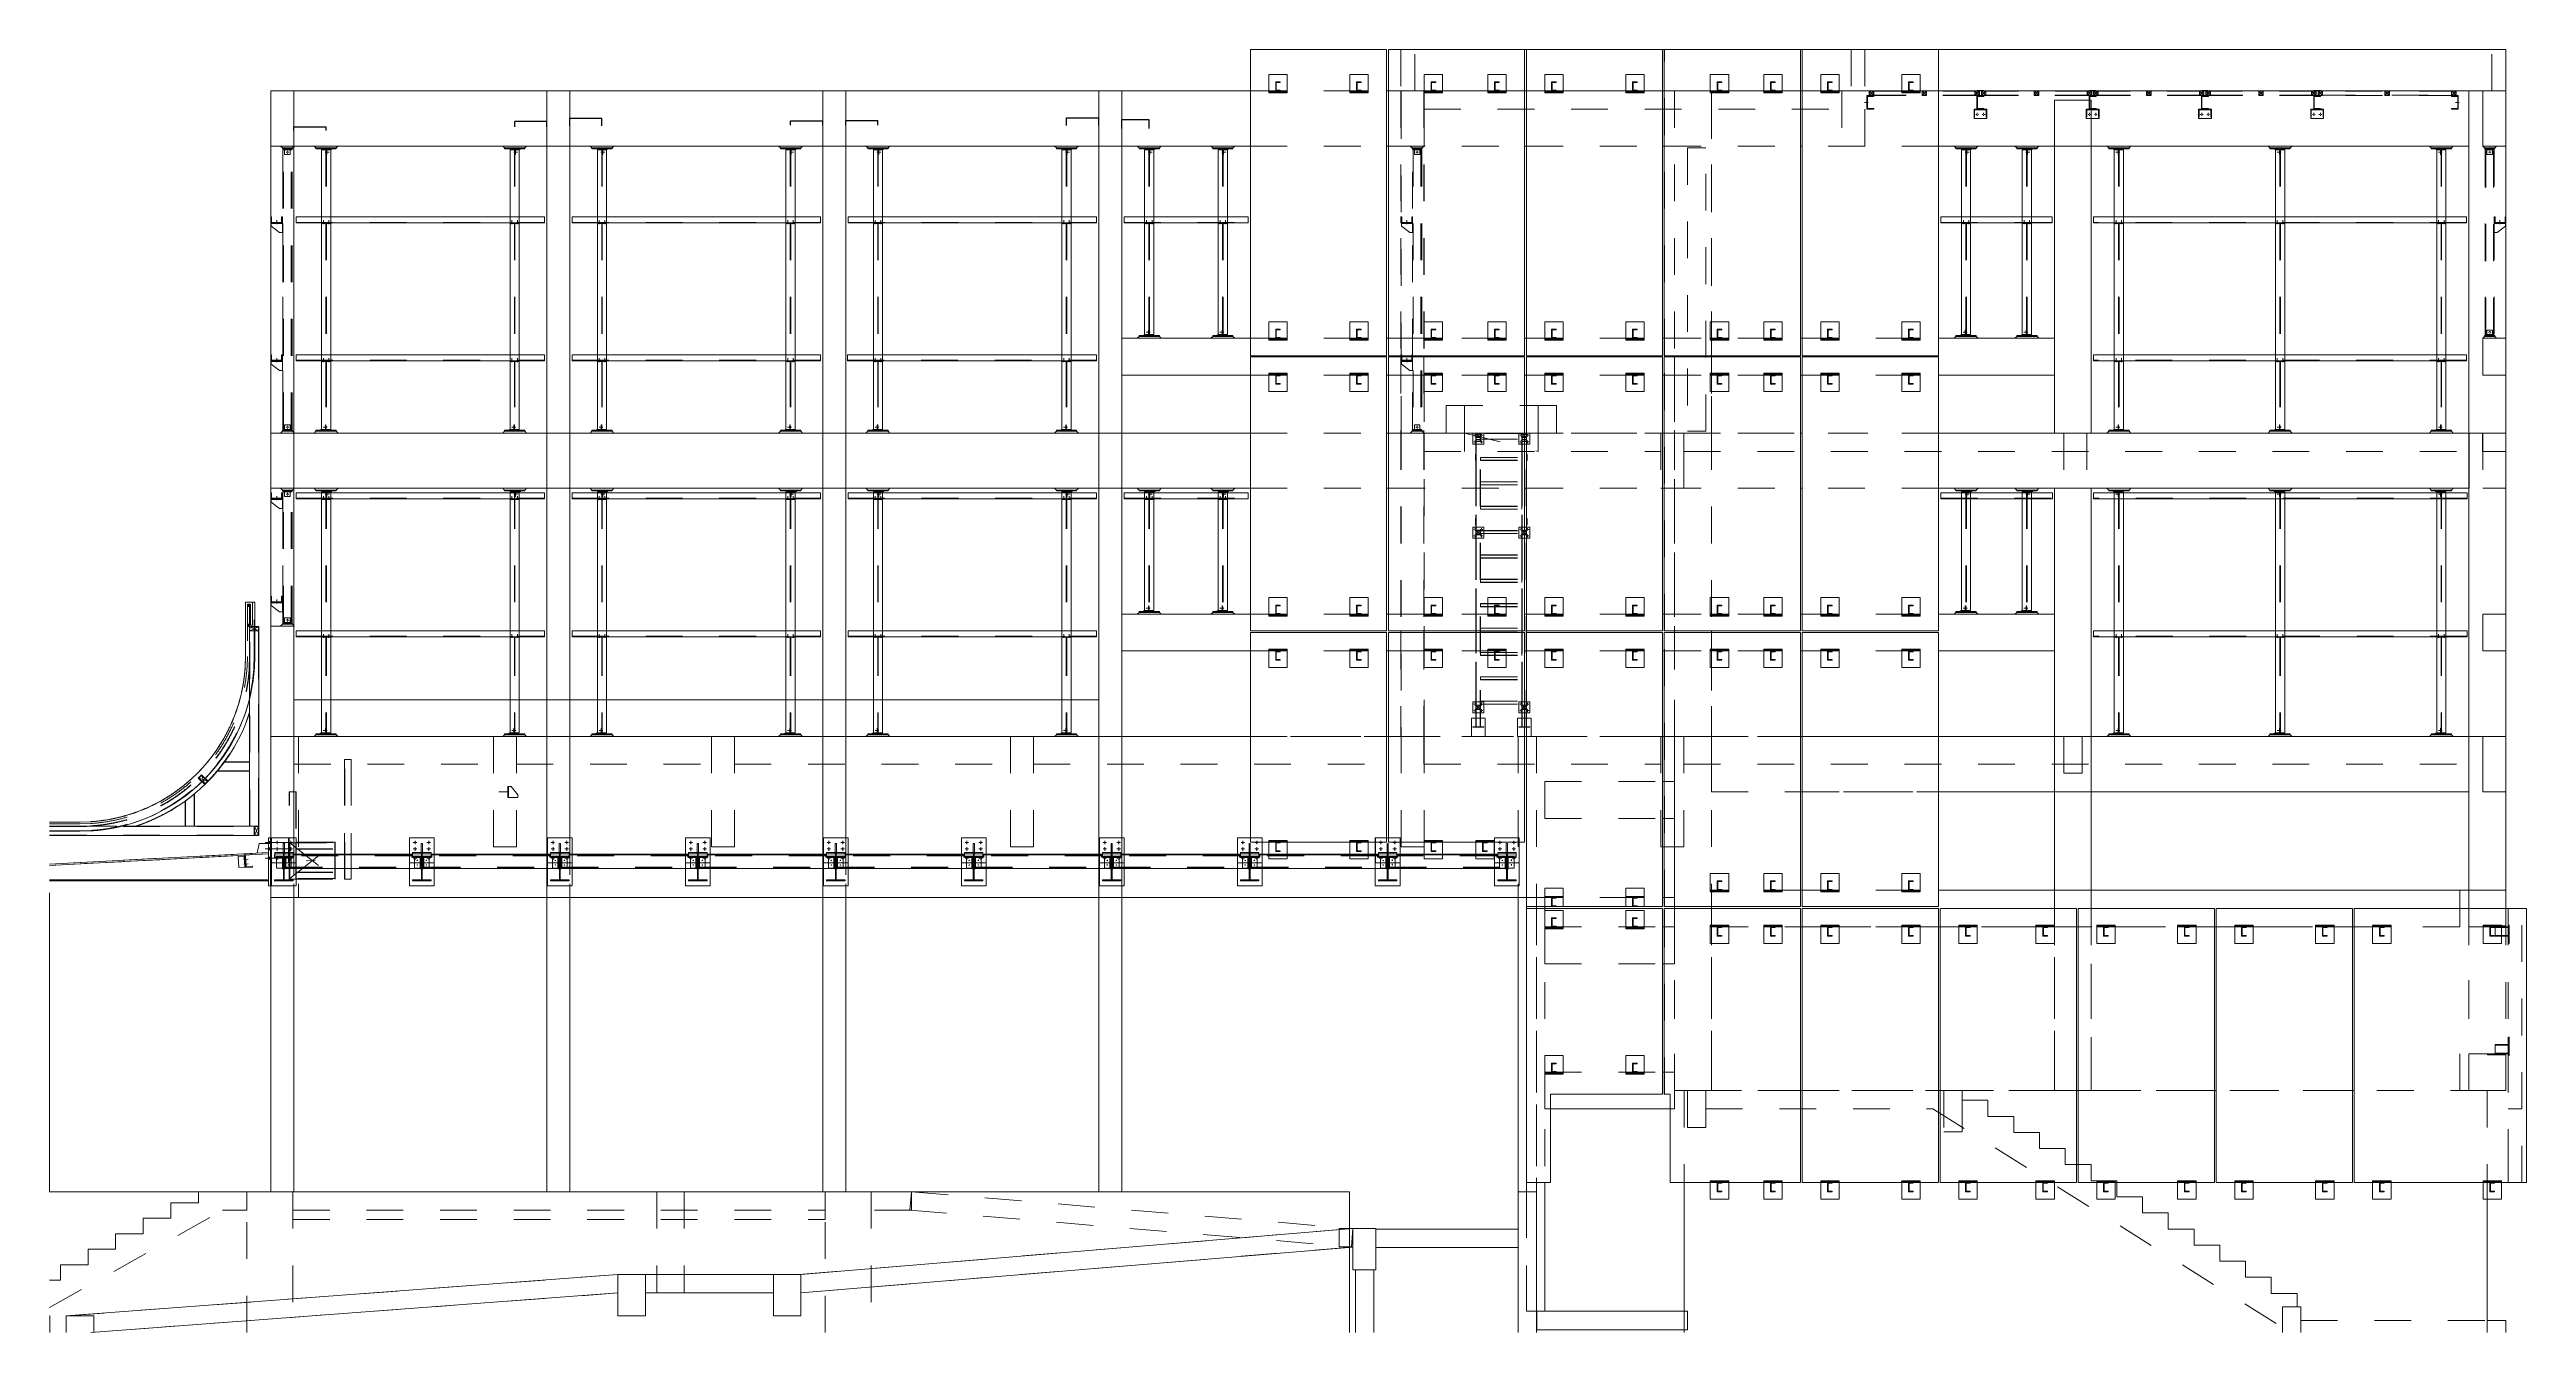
# Model space of a CAD drawing. Header units: millimetres. Extents: x 652937 to 1670132, y 1473552 to 2851037.
# Drawn here: x 1120778 to 1147704, y 1512990 to 1526940 of the extents above; entities that cross this region are included whole.
import ezdxf
from ezdxf.xclip import XClip

# ---------------------------------------------------------------- set-up
doc = ezdxf.new("R2010")
doc.units = ezdxf.units.MM
doc.header["$XCLIPFRAME"] = 0
doc.linetypes.add('XKITLINE00', pattern=[0])
doc.linetypes.add('XKITLINE02', pattern=[4, 2, -2])
doc.layers.add('Bolt', color=7, linetype='Continuous', lineweight=0)
doc.layers.add('Part', color=7, linetype='Continuous', lineweight=0)
doc.layers.add('S-DIM', color=7, linetype='Continuous')
doc.styles.add('Arial', font='arial.ttf')
doc.dimstyles.new('Dim 40 - Cen', dxfattribs={"dimscale": 0.04, "dimtxt": 3, "dimasz": 1, "dimexe": 0, "dimexo": 1, "dimgap": 1.5, "dimtad": 1, "dimdec": 0, "dimlfac": 1000, "dimzin": 1, "dimdsep": 46, "dimtxsty": 'Arial', "dimblk": 'CEN1', "dimcen": 0.09, "dimclrd": 7, "dimclre": 7, "dimclrt": 7, "dimadec": 0, "dimazin": 0, "dimtfac": 1, "dimtdec": 0, "dimtix": 1, "dimtofl": 0, "dimtmove": 2, "dimatfit": 3, "dimfxl": 1, "dimtfill": 1, "dimtolj": 1, "dimtzin": 0, "dimarcsym": 1})

# ---------------------------------------------------------------- blocks, each defined once
blk = doc.blocks.new('*A39464470')
at = {"layer": 'Part', "color": 7, "linetype": 'XKITLINE00', "lineweight": 0}
for p, q in [((3.726976, -67.620099), (3.826996, -67.720099)), ((3.826996, -67.720099), (4.926996, -67.720099)), ((5.026976, -67.620099), (4.926996, -67.720099)), ((4.927106, -67.720099), (5.027126, -67.620099))]:
    blk.add_line(p, q, dxfattribs=at)
at = {"layer": 'Part', "color": 7, "linetype": 'XKITLINE02', "lineweight": 0}
for p, q in [((3.727126, -67.620099), (3.726976, -67.620099)), ((3.726976, -67.620099), (5.027126, -67.620099)), ((3.827106, -67.720099), (3.727126, -67.620099)), ((4.926996, -67.720099), (4.927106, -67.720099)), ((4.926996, -67.720099), (4.927106, -67.720099))]:
    blk.add_line(p, q, dxfattribs=at)
blk = doc.blocks.new('*A39474471')
at = {"layer": 'Bolt', "color": 7, "linetype": 'XKITLINE02', "lineweight": 0}
for p, q in [((4.322451, -67.945099), (4.537051, -67.945099)), ((4.362044, -67.910099), (4.392044, -67.910099)), ((4.362058, -67.980099), (4.392058, -67.980099)), ((4.392032, -67.910099), (4.417032, -67.910099)), ((4.392071, -67.980099), (4.417071, -67.980099))]:
    blk.add_line(p, q, dxfattribs=at)
blk = doc.blocks.new('*A39484472')
at = {"layer": 'Bolt'}
for points in [[(3.94, -67.77), (3.94, -67.72), (4.01, -67.72), (4.01, -67.77)], [(4.74, -67.77), (4.74, -67.72), (4.81, -67.72), (4.81, -67.77)]]:
    blk.add_hatch(color=7, dxfattribs=at).paths.add_polyline_path(points, flags=17)
at = {"layer": 'Bolt', "color": 7, "linetype": 'XKITLINE00', "lineweight": 0}
for p, q in [((3.94, -67.72), (3.94, -67.77)), ((3.98, -67.72), (3.98, -67.77)), ((4.01, -67.72), (4.01, -67.77)), ((4.74, -67.72), (4.74, -67.77)), ((4.78, -67.72), (4.78, -67.77)), ((4.81, -67.72), (4.81, -67.77))]:
    blk.add_line(p, q, dxfattribs=at)
blk = doc.blocks.new('*A39494473')
at = {"layer": 'Part', "color": 7, "linetype": 'XKITLINE00', "lineweight": 0}
for p, q in [((4.126876, -71.825099), (4.126876, -71.795099)), ((4.626996, -71.825099), (4.126876, -71.825099)), ((4.626876, -71.825099), (4.626876, -71.795099)), ((4.626996, -71.825099), (4.626876, -71.825099)), ((4.626996, -71.795099), (4.626996, -71.825099))]:
    blk.add_line(p, q, dxfattribs=at)
at = {"layer": 'Part', "color": 7, "linetype": 'XKITLINE02', "lineweight": 0}
for p, q in [((4.626996, -71.795099), (4.126876, -71.795099)), ((4.126996, -71.825099), (4.126996, -71.795099)), ((4.626876, -71.795099), (4.626996, -71.795099))]:
    blk.add_line(p, q, dxfattribs=at)
blk = doc.blocks.new('*A39504474')
at = {"layer": 'Bolt'}
for points in [[(9.01, -71.77), (9.01, -71.8), (8.94, -71.8), (8.94, -71.77)], [(9.01, -71.8), (9.01, -71.83), (8.94, -71.83), (8.94, -71.8)], [(9.31, -71.77), (9.31, -71.8), (9.24, -71.8), (9.24, -71.77)], [(9.31, -71.8), (9.31, -71.83), (9.24, -71.83), (9.24, -71.8)]]:
    blk.add_hatch(color=7, dxfattribs=at).paths.add_polyline_path(points, flags=17)
at = {"layer": 'Bolt', "color": 7, "linetype": 'XKITLINE00', "lineweight": 0}
for p, q in [((8.94, -71.8), (8.94, -71.77)), ((8.94, -71.83), (8.94, -71.8)), ((8.97, -71.86), (8.97, -71.65)), ((9.01, -71.8), (9.01, -71.77)), ((9.01, -71.83), (9.01, -71.8)), ((9.24, -71.8), (9.24, -71.77)), ((9.24, -71.83), (9.24, -71.8)), ((9.27, -71.86), (9.27, -71.65)), ((9.31, -71.8), (9.31, -71.77)), ((9.31, -71.83), (9.31, -71.8))]:
    blk.add_line(p, q, dxfattribs=at)
blk = doc.blocks.new('*A39514475')
at = {"layer": 'Part', "color": 7, "linetype": 'XKITLINE00', "lineweight": 0}
for p, q in [((8.572017, -67.770099), (8.572017, -67.720099)), ((8.572017, -67.720099), (9.672017, -67.720099)), ((8.572017, -67.770099), (9.672128, -67.770099)), ((9.672017, -67.770099), (9.672017, -67.720099)), ((9.672128, -67.770099), (9.672128, -67.720099))]:
    blk.add_line(p, q, dxfattribs=at)
at = {"layer": 'Part', "color": 7, "linetype": 'XKITLINE02', "lineweight": 0}
for p, q in [((8.572128, -67.770099), (8.572128, -67.720099)), ((9.672128, -67.720099), (9.672017, -67.720099)), ((9.672017, -67.720099), (9.672128, -67.720099))]:
    blk.add_line(p, q, dxfattribs=at)
blk = doc.blocks.new('*A39524476')
at = {"layer": 'Part', "color": 7, "linetype": 'XKITLINE00', "lineweight": 0}
for p, q in [((9.137042, -67.770099), (9.137042, -67.820099)), ((9.162042, -67.795099), (9.162042, -67.820099)), ((9.162042, -67.795099), (9.437042, -67.795099)), ((9.162103, -67.795099), (9.162103, -67.820099)), ((9.437042, -67.795099), (9.437042, -67.770099)), ((9.437103, -67.795099), (9.437103, -67.770099))]:
    blk.add_line(p, q, dxfattribs=at)
at = {"layer": 'Part', "color": 7, "linetype": 'XKITLINE02', "lineweight": 0}
for p, q in [((9.137042, -67.770099), (9.437103, -67.770099)), ((9.137042, -67.820099), (9.137042, -68.070099)), ((9.137042, -68.070099), (9.162103, -68.070099)), ((9.137103, -68.070099), (9.137103, -67.770099)), ((9.162042, -67.820099), (9.162042, -68.070099)), ((9.162103, -67.820099), (9.162103, -68.070099)), ((9.437103, -67.795099), (9.437042, -67.795099)), ((9.437042, -67.795099), (9.437103, -67.795099))]:
    blk.add_line(p, q, dxfattribs=at)
blk = doc.blocks.new('*A39534477')
at = {"layer": 'Part', "color": 7, "linetype": 'XKITLINE00', "lineweight": 0}
for p, q in [((8.471997, -67.620099), (8.572017, -67.720099)), ((8.572017, -67.720099), (9.672017, -67.720099)), ((9.771997, -67.620099), (9.672017, -67.720099)), ((9.672128, -67.720099), (9.772148, -67.620099))]:
    blk.add_line(p, q, dxfattribs=at)
at = {"layer": 'Part', "color": 7, "linetype": 'XKITLINE02', "lineweight": 0}
for p, q in [((8.472148, -67.620099), (8.471997, -67.620099)), ((8.471997, -67.620099), (9.772148, -67.620099)), ((8.572128, -67.720099), (8.472148, -67.620099)), ((9.672017, -67.720099), (9.672128, -67.720099)), ((9.672017, -67.720099), (9.672128, -67.720099))]:
    blk.add_line(p, q, dxfattribs=at)
blk = doc.blocks.new('*A39544478')
at = {"layer": 'Bolt', "color": 7, "linetype": 'XKITLINE02', "lineweight": 0}
for p, q in [((9.067473, -67.945099), (9.282073, -67.945099)), ((9.107066, -67.910099), (9.137066, -67.910099)), ((9.10708, -67.980099), (9.13708, -67.980099)), ((9.137053, -67.910099), (9.162053, -67.910099)), ((9.137092, -67.980099), (9.162092, -67.980099))]:
    blk.add_line(p, q, dxfattribs=at)
blk = doc.blocks.new('*A39554479')
at = {"layer": 'Bolt'}
for points in [[(8.69, -67.77), (8.69, -67.72), (8.76, -67.72), (8.76, -67.77)], [(9.49, -67.77), (9.49, -67.72), (9.56, -67.72), (9.56, -67.77)]]:
    blk.add_hatch(color=7, dxfattribs=at).paths.add_polyline_path(points, flags=17)
at = {"layer": 'Bolt', "color": 7, "linetype": 'XKITLINE00', "lineweight": 0}
for p, q in [((8.69, -67.72), (8.69, -67.77)), ((8.72, -67.72), (8.72, -67.77)), ((8.76, -67.72), (8.76, -67.77)), ((9.49, -67.72), (9.49, -67.77)), ((9.52, -67.72), (9.52, -67.77)), ((9.56, -67.72), (9.56, -67.77))]:
    blk.add_line(p, q, dxfattribs=at)
blk = doc.blocks.new('*A39564480')
at = {"layer": 'Part', "color": 7, "linetype": 'XKITLINE00', "lineweight": 0}
for p, q in [((8.871897, -71.825099), (8.871897, -71.795099)), ((9.372017, -71.825099), (8.871897, -71.825099)), ((9.371897, -71.825099), (9.371897, -71.795099)), ((9.372017, -71.825099), (9.371897, -71.825099)), ((9.372017, -71.795099), (9.372017, -71.825099))]:
    blk.add_line(p, q, dxfattribs=at)
at = {"layer": 'Part', "color": 7, "linetype": 'XKITLINE02', "lineweight": 0}
for p, q in [((9.372017, -71.795099), (8.871897, -71.795099)), ((8.872017, -71.825099), (8.872017, -71.795099)), ((9.371897, -71.795099), (9.372017, -71.795099))]:
    blk.add_line(p, q, dxfattribs=at)
blk = doc.blocks.new('*A39574481')
at = {"layer": 'Part', "color": 7, "linetype": 'XKITLINE00', "lineweight": 0}
for p, q in [((-8.878107, -83.220099), (-8.878107, -64.620099)), ((-7.628107, -64.620099), (-8.878107, -64.620099)), ((-7.628107, -83.220099), (-7.628107, -64.620099)), ((-7.627707, -67.620099), (-7.627707, -83.220099)), ((-7.628107, -83.220099), (-8.878107, -83.220099))]:
    blk.add_line(p, q, dxfattribs=at)
at = {"layer": 'Part', "color": 7, "linetype": 'XKITLINE02', "lineweight": 0}
for p, q in [((-8.877707, -83.220099), (-8.877707, -64.620099)), ((-7.627707, -64.620099), (-7.628107, -64.620099)), ((-7.627707, -64.620099), (-7.627707, -67.620099)), ((-7.627707, -83.220099), (-7.628107, -83.220099))]:
    blk.add_line(p, q, dxfattribs=at)
blk = doc.blocks.new('*A39584482')
at = {"layer": 'Part', "color": 7, "linetype": 'XKITLINE02', "lineweight": 0}
for p, q in [((-8.225823, -83.020099), (-8.225823, -67.820099)), ((-8.225823, -67.820099), (-8.225723, -67.820099)), ((-8.225823, -67.820099), (-7.725723, -67.820099)), ((-8.225723, -67.820099), (-8.225723, -83.020099)), ((-8.185823, -83.020099), (-8.185823, -67.820099)), ((-8.185776, -83.020099), (-8.185776, -67.820099)), ((-8.18577, -83.020099), (-8.18577, -67.820099)), ((-8.185723, -83.020099), (-8.185723, -67.820099)), ((-7.765823, -83.020099), (-7.765823, -67.820099)), ((-7.765776, -83.020099), (-7.765776, -67.820099)), ((-7.76577, -83.020099), (-7.76577, -67.820099)), ((-7.765723, -83.020099), (-7.765723, -67.820099)), ((-7.725823, -83.020099), (-7.725823, -67.820099)), ((-7.725723, -83.020099), (-7.725723, -67.820099)), ((-8.225723, -83.020099), (-8.225823, -83.020099)), ((-8.225823, -83.020099), (-7.725723, -83.020099))]:
    blk.add_line(p, q, dxfattribs=at)
blk = doc.blocks.new('*A39594483')
at = {"layer": 'Part', "color": 7, "linetype": 'XKITLINE00', "lineweight": 0}
for p, q in [((-6.122986, -67.820099), (-6.122978, -67.820099)), ((-6.122986, -67.820099), (-6.122986, -71.470099)), ((-6.122986, -67.820099), (-5.622978, -67.820099)), ((-5.622986, -67.820099), (-5.622986, -71.470099)), ((-5.622894, -67.820099), (-5.622894, -71.470099)), ((-5.622886, -67.820099), (-5.622894, -67.820099)), ((-6.122986, -71.825099), (-6.122986, -78.970099)), ((-5.622986, -71.795099), (-5.622986, -78.970099)), ((-5.622894, -71.795099), (-5.622894, -78.970099)), ((-6.122986, -79.325099), (-6.122986, -83.020099)), ((-5.622986, -79.295099), (-5.622986, -83.020099)), ((-5.622894, -79.295099), (-5.622894, -83.020099)), ((-6.122986, -83.020099), (-6.122978, -83.020099)), ((-6.122986, -83.020099), (-5.622978, -83.020099)), ((-5.622894, -83.020099), (-5.622886, -83.020099))]:
    blk.add_line(p, q, dxfattribs=at)
at = {"layer": 'Part', "color": 7, "linetype": 'XKITLINE02', "lineweight": 0}
for p, q in [((-6.122978, -67.820099), (-6.122978, -83.020099)), ((-6.122894, -83.020099), (-6.122894, -67.820099)), ((-6.122894, -67.820099), (-6.122886, -67.820099)), ((-6.122886, -67.820099), (-6.122886, -83.020099)), ((-5.887978, -67.820099), (-5.887978, -83.020099)), ((-5.887894, -67.820099), (-5.887894, -83.020099)), ((-5.857978, -67.820099), (-5.857978, -83.020099)), ((-5.857894, -67.820099), (-5.857894, -83.020099)), ((-5.622978, -67.820099), (-5.622978, -83.020099)), ((-5.622978, -67.820099), (-5.622894, -67.820099)), ((-5.622978, -67.820099), (-5.622886, -67.820099)), ((-5.622886, -83.020099), (-5.622886, -67.820099)), ((-6.122986, -71.470099), (-6.122986, -71.825099)), ((-5.622986, -71.470099), (-5.622986, -71.795099)), ((-5.622894, -71.470099), (-5.622894, -71.795099)), ((-6.122986, -78.970099), (-6.122986, -79.325099)), ((-5.622986, -78.970099), (-5.622986, -79.295099)), ((-5.622894, -78.970099), (-5.622894, -79.295099)), ((-6.122886, -83.020099), (-6.122894, -83.020099)), ((-5.622978, -83.020099), (-5.622894, -83.020099)), ((-5.622978, -83.020099), (-5.622886, -83.020099))]:
    blk.add_line(p, q, dxfattribs=at)
blk = doc.blocks.new('*A39604484')
at = {"layer": 'Part', "color": 7, "linetype": 'XKITLINE02', "lineweight": 0}
for p, q in [((-8.850764, -71.825099), (-8.250758, -71.825099)), ((-8.850764, -71.975099), (-8.850764, -71.825099)), ((-8.850758, -71.975099), (-8.850764, -71.975099)), ((-8.850764, -71.975099), (-8.400764, -72.325099)), ((-8.850758, -71.975099), (-8.850758, -71.825099)), ((-8.400758, -72.325099), (-8.850758, -71.975099)), ((-8.250758, -72.325099), (-8.400764, -72.325099)), ((-8.250764, -72.325099), (-8.250764, -71.825099)), ((-8.250758, -71.825099), (-8.250758, -72.325099))]:
    blk.add_line(p, q, dxfattribs=at)
blk = doc.blocks.new('*A39614485')
at = {"layer": 'Part', "color": 7, "linetype": 'XKITLINE02', "lineweight": 0}
for p, q in [((-8.250711, -79.295099), (-8.850811, -79.295099)), ((-8.850811, -79.295099), (-8.850811, -79.325099)), ((-8.850811, -79.325099), (-8.250711, -79.325099)), ((-8.850711, -79.295099), (-8.850711, -79.325099)), ((-8.250811, -79.325099), (-8.250811, -79.295099)), ((-8.250711, -79.325099), (-8.250711, -79.295099))]:
    blk.add_line(p, q, dxfattribs=at)
blk = doc.blocks.new('*A39624486')
at = {"layer": 'Part', "color": 7, "linetype": 'XKITLINE02', "lineweight": 0}
for p, q in [((-8.850764, -79.325099), (-8.250758, -79.325099)), ((-8.850764, -79.475099), (-8.850764, -79.325099)), ((-8.850758, -79.475099), (-8.850758, -79.325099)), ((-8.250764, -79.825099), (-8.250764, -79.325099)), ((-8.250758, -79.325099), (-8.250758, -79.825099)), ((-8.850758, -79.475099), (-8.850764, -79.475099)), ((-8.850764, -79.475099), (-8.400764, -79.825099)), ((-8.400758, -79.825099), (-8.850758, -79.475099)), ((-8.250758, -79.825099), (-8.400764, -79.825099))]:
    blk.add_line(p, q, dxfattribs=at)
blk = doc.blocks.new('*A39634487')
at = {"layer": 'Bolt', "color": 7, "linetype": 'XKITLINE02', "lineweight": 0}
for p, q in [((-8.660798, -79.325099), (-8.660798, -79.295099)), ((-8.660738, -79.325099), (-8.660738, -79.295099)), ((-8.585798, -79.295099), (-8.585798, -79.265099)), ((-8.585738, -79.295099), (-8.585738, -79.265099)), ((-8.550791, -79.364699), (-8.550791, -79.150099)), ((-8.550731, -79.364699), (-8.550731, -79.150099)), ((-8.515784, -79.295099), (-8.515784, -79.265099)), ((-8.515724, -79.295099), (-8.515724, -79.265099)), ((-8.440784, -79.325099), (-8.440784, -79.295099)), ((-8.440724, -79.325099), (-8.440724, -79.295099))]:
    blk.add_line(p, q, dxfattribs=at)
blk = doc.blocks.new('*A39644488')
at = {"layer": 'Bolt'}
for points in [[(-5.99, -79.27), (-5.99, -79.3), (-6.06, -79.3), (-6.06, -79.27)], [(-5.99, -79.3), (-5.99, -79.33), (-6.06, -79.33), (-6.06, -79.3)], [(-5.69, -79.27), (-5.69, -79.3), (-5.76, -79.3), (-5.76, -79.27)], [(-5.69, -79.3), (-5.69, -79.33), (-5.76, -79.33), (-5.76, -79.3)]]:
    blk.add_hatch(color=7, dxfattribs=at).paths.add_polyline_path(points, flags=17)
at = {"layer": 'Bolt', "color": 7, "linetype": 'XKITLINE00', "lineweight": 0}
for p, q in [((-6.06, -79.3), (-6.06, -79.27)), ((-6.06, -79.33), (-6.06, -79.3)), ((-6.02, -79.36), (-6.02, -79.15)), ((-5.99, -79.3), (-5.99, -79.27)), ((-5.99, -79.33), (-5.99, -79.3)), ((-5.76, -79.3), (-5.76, -79.27)), ((-5.76, -79.33), (-5.76, -79.3)), ((-5.72, -79.36), (-5.72, -79.15)), ((-5.69, -79.3), (-5.69, -79.27)), ((-5.69, -79.33), (-5.69, -79.3))]:
    blk.add_line(p, q, dxfattribs=at)
blk = doc.blocks.new('*A39654489')
at = {"layer": 'Part', "color": 7, "linetype": 'XKITLINE00', "lineweight": 0}
for p, q in [((-5.888112, -71.975099), (-5.888112, -71.825099)), ((-5.888112, -71.825099), (-5.858112, -71.825099)), ((-5.888022, -72.325099), (-5.888112, -71.975099)), ((-5.888112, -71.975099), (-5.858112, -71.975099)), ((-5.887991, -72.325099), (-5.888022, -72.325099)), ((-5.888022, -72.325099), (-5.857991, -72.325099)), ((-5.858112, -71.975099), (-5.858112, -71.825099)), ((-5.858112, -71.975099), (-5.858022, -72.325099)), ((-5.857991, -72.325099), (-5.857991, -71.825099))]:
    blk.add_line(p, q, dxfattribs=at)
at = {"layer": 'Part', "color": 7, "linetype": 'XKITLINE02', "lineweight": 0}
for p, q in [((-5.888112, -71.825099), (-5.887991, -71.825099)), ((-5.887991, -71.825099), (-5.887991, -72.325099)), ((-5.858112, -71.825099), (-5.857991, -71.825099)), ((-5.857991, -71.825099), (-5.858112, -71.825099))]:
    blk.add_line(p, q, dxfattribs=at)
blk = doc.blocks.new('*A39664490')
at = {"layer": 'Part', "color": 7, "linetype": 'XKITLINE00', "lineweight": 0}
for p, q in [((-6.123112, -79.325099), (-6.123112, -79.295099)), ((-5.622991, -79.325099), (-6.123112, -79.325099)), ((-5.623112, -79.325099), (-5.623112, -79.295099)), ((-5.622991, -79.325099), (-5.623112, -79.325099)), ((-5.622991, -79.295099), (-5.622991, -79.325099))]:
    blk.add_line(p, q, dxfattribs=at)
at = {"layer": 'Part', "color": 7, "linetype": 'XKITLINE02', "lineweight": 0}
for p, q in [((-5.622991, -79.295099), (-6.123112, -79.295099)), ((-6.122991, -79.325099), (-6.122991, -79.295099)), ((-5.623112, -79.295099), (-5.622991, -79.295099))]:
    blk.add_line(p, q, dxfattribs=at)
blk = doc.blocks.new('*A39674491')
at = {"layer": 'Part', "color": 7, "linetype": 'XKITLINE00', "lineweight": 0}
for p, q in [((-5.888112, -79.475099), (-5.888112, -79.325099)), ((-5.888112, -79.325099), (-5.858112, -79.325099)), ((-5.858112, -79.475099), (-5.858112, -79.325099)), ((-5.857991, -79.825099), (-5.857991, -79.325099)), ((-5.888022, -79.825099), (-5.888112, -79.475099)), ((-5.888112, -79.475099), (-5.858112, -79.475099)), ((-5.887991, -79.825099), (-5.888022, -79.825099)), ((-5.888022, -79.825099), (-5.857991, -79.825099)), ((-5.858112, -79.475099), (-5.858022, -79.825099))]:
    blk.add_line(p, q, dxfattribs=at)
at = {"layer": 'Part', "color": 7, "linetype": 'XKITLINE02', "lineweight": 0}
for p, q in [((-5.888112, -79.325099), (-5.887991, -79.325099)), ((-5.887991, -79.325099), (-5.887991, -79.825099)), ((-5.858112, -79.325099), (-5.857991, -79.325099)), ((-5.857991, -79.325099), (-5.858112, -79.325099))]:
    blk.add_line(p, q, dxfattribs=at)
blk = doc.blocks.new('*A39684492')
at = {"layer": 'Part', "color": 7, "linetype": 'XKITLINE02', "lineweight": 0}
for p, q in [((-8.250711, -71.795099), (-8.850811, -71.795099)), ((-8.850811, -71.795099), (-8.850811, -71.825099)), ((-8.850811, -71.825099), (-8.250711, -71.825099)), ((-8.850711, -71.795099), (-8.850711, -71.825099)), ((-8.250811, -71.825099), (-8.250811, -71.795099)), ((-8.250711, -71.825099), (-8.250711, -71.795099))]:
    blk.add_line(p, q, dxfattribs=at)
blk = doc.blocks.new('*A39694493')
at = {"layer": 'Bolt', "color": 7, "linetype": 'XKITLINE02', "lineweight": 0}
for p, q in [((-8.660798, -71.825099), (-8.660798, -71.795099)), ((-8.660738, -71.825099), (-8.660738, -71.795099)), ((-8.585798, -71.795099), (-8.585798, -71.765099)), ((-8.585738, -71.795099), (-8.585738, -71.765099)), ((-8.550791, -71.864699), (-8.550791, -71.650099)), ((-8.550731, -71.864699), (-8.550731, -71.650099)), ((-8.515784, -71.795099), (-8.515784, -71.765099)), ((-8.515724, -71.795099), (-8.515724, -71.765099)), ((-8.440784, -71.825099), (-8.440784, -71.795099)), ((-8.440724, -71.825099), (-8.440724, -71.795099))]:
    blk.add_line(p, q, dxfattribs=at)
blk = doc.blocks.new('*A39704494')
at = {"layer": 'Part', "color": 7, "linetype": 'XKITLINE02', "lineweight": 0}
for p, q in [((-7.600643, -67.620099), (-8.350904, -67.620099)), ((-8.350904, -67.620099), (-8.250883, -67.720099)), ((-8.250663, -67.720099), (-8.350643, -67.620099)), ((-8.250883, -67.720099), (-7.700663, -67.720099)), ((-7.700883, -67.720099), (-7.627707, -67.646908)), ((-7.700663, -67.720099), (-7.627707, -67.647158))]:
    blk.add_line(p, q, dxfattribs=at)
at = {"layer": 'Part', "color": 7, "linetype": 'XKITLINE00', "lineweight": 0}
for p, q in [((-7.627707, -67.646908), (-7.600904, -67.620099)), ((-7.627707, -67.647158), (-7.600643, -67.620099))]:
    blk.add_line(p, q, dxfattribs=at)
blk = doc.blocks.new('*A39714495')
at = {"layer": 'Bolt', "color": 7, "linetype": 'XKITLINE00', "lineweight": 0}
for p, q in [((-8.045776, -67.945099), (-7.999156, -67.945099)), ((-7.975776, -67.875099), (-7.975776, -67.921719)), ((-7.975776, -68.015099), (-7.975776, -67.968479)), ((-7.905776, -67.945099), (-7.952396, -67.945099))]:
    blk.add_line(p, q, dxfattribs=at)
blk = doc.blocks.new('*A39724496')
at = {"layer": 'Part', "color": 7, "linetype": 'XKITLINE02', "lineweight": 0}
for p, q in [((-8.250883, -67.770099), (-8.250883, -67.720099)), ((-8.250663, -67.720099), (-8.250883, -67.720099)), ((-7.700663, -67.720099), (-8.250883, -67.720099)), ((-8.250663, -67.770099), (-8.250883, -67.770099)), ((-8.250883, -67.770099), (-7.700663, -67.770099)), ((-8.250663, -67.770099), (-8.250663, -67.720099)), ((-7.700883, -67.720099), (-7.700883, -67.770099)), ((-7.700663, -67.770099), (-7.700663, -67.720099))]:
    blk.add_line(p, q, dxfattribs=at)
blk = doc.blocks.new('*A39734497')
at = {"layer": 'Part', "color": 7, "linetype": 'XKITLINE02', "lineweight": 0}
for p, q in [((-8.125836, -67.795099), (-8.125836, -67.770099)), ((-8.125836, -67.770099), (-8.125776, -67.770099)), ((-8.125836, -67.770099), (-7.825776, -67.770099)), ((-8.125781, -67.795099), (-8.125836, -67.795099)), ((-8.125836, -67.795099), (-7.825781, -67.795099)), ((-8.125781, -68.070099), (-8.125781, -67.795099)), ((-8.125776, -68.070099), (-8.125781, -68.070099)), ((-8.125781, -68.070099), (-7.825776, -68.070099)), ((-8.125776, -67.770099), (-8.125776, -68.070099)), ((-7.825836, -67.770099), (-7.825836, -67.795099)), ((-7.825781, -67.795099), (-7.825781, -68.070099)), ((-7.825776, -68.070099), (-7.825776, -67.770099))]:
    blk.add_line(p, q, dxfattribs=at)
blk = doc.blocks.new('*A39744498')
at = {"layer": 'Bolt', "color": 7, "linetype": 'XKITLINE02', "lineweight": 0}
for p, q in [((-8.08586, -67.720099), (-8.08586, -67.770099)), ((-8.0857, -67.720099), (-8.0857, -67.770099)), ((-7.975853, -67.720099), (-7.975853, -67.770099)), ((-7.975693, -67.720099), (-7.975693, -67.770099)), ((-7.865846, -67.720099), (-7.865846, -67.770099)), ((-7.865686, -67.720099), (-7.865686, -67.770099))]:
    blk.add_line(p, q, dxfattribs=at)
blk = doc.blocks.new('*A39754499')
at = {"layer": 'Bolt'}
for points in [[(-5.99, -71.77), (-5.99, -71.8), (-6.06, -71.8), (-6.06, -71.77)], [(-5.99, -71.8), (-5.99, -71.83), (-6.06, -71.83), (-6.06, -71.8)], [(-5.69, -71.77), (-5.69, -71.8), (-5.76, -71.8), (-5.76, -71.77)], [(-5.69, -71.8), (-5.69, -71.83), (-5.76, -71.83), (-5.76, -71.8)]]:
    blk.add_hatch(color=7, dxfattribs=at).paths.add_polyline_path(points, flags=17)
at = {"layer": 'Bolt', "color": 7, "linetype": 'XKITLINE00', "lineweight": 0}
for p, q in [((-6.06, -71.8), (-6.06, -71.77)), ((-6.06, -71.83), (-6.06, -71.8)), ((-6.02, -71.86), (-6.02, -71.65)), ((-5.99, -71.8), (-5.99, -71.77)), ((-5.99, -71.83), (-5.99, -71.8)), ((-5.76, -71.8), (-5.76, -71.77)), ((-5.76, -71.83), (-5.76, -71.8)), ((-5.72, -71.86), (-5.72, -71.65)), ((-5.69, -71.8), (-5.69, -71.77)), ((-5.69, -71.83), (-5.69, -71.8))]:
    blk.add_line(p, q, dxfattribs=at)
blk = doc.blocks.new('*A39764500')
at = {"layer": 'Part', "color": 7, "linetype": 'XKITLINE00', "lineweight": 0}
for p, q in [((-6.422991, -67.770099), (-6.422991, -67.720099)), ((-6.422991, -67.720099), (-5.322991, -67.720099)), ((-6.422991, -67.770099), (-5.322881, -67.770099)), ((-5.322991, -67.770099), (-5.322991, -67.720099)), ((-5.322881, -67.770099), (-5.322881, -67.720099))]:
    blk.add_line(p, q, dxfattribs=at)
at = {"layer": 'Part', "color": 7, "linetype": 'XKITLINE02', "lineweight": 0}
for p, q in [((-6.422881, -67.770099), (-6.422881, -67.720099)), ((-5.322881, -67.720099), (-5.322991, -67.720099)), ((-5.322991, -67.720099), (-5.322881, -67.720099))]:
    blk.add_line(p, q, dxfattribs=at)
blk = doc.blocks.new('*A39774501')
at = {"layer": 'Part', "color": 7, "linetype": 'XKITLINE00', "lineweight": 0}
for p, q in [((-5.857966, -67.770099), (-5.857966, -67.820099)), ((-5.832966, -67.795099), (-5.832966, -67.820099)), ((-5.832966, -67.795099), (-5.557966, -67.795099)), ((-5.832906, -67.795099), (-5.832906, -67.820099)), ((-5.557966, -67.795099), (-5.557966, -67.770099)), ((-5.557906, -67.795099), (-5.557906, -67.770099))]:
    blk.add_line(p, q, dxfattribs=at)
at = {"layer": 'Part', "color": 7, "linetype": 'XKITLINE02', "lineweight": 0}
for p, q in [((-5.857966, -67.770099), (-5.557906, -67.770099)), ((-5.857966, -67.820099), (-5.857966, -68.070099)), ((-5.857966, -68.070099), (-5.832906, -68.070099)), ((-5.857906, -68.070099), (-5.857906, -67.770099)), ((-5.832966, -67.820099), (-5.832966, -68.070099)), ((-5.832906, -67.820099), (-5.832906, -68.070099)), ((-5.557906, -67.795099), (-5.557966, -67.795099)), ((-5.557966, -67.795099), (-5.557906, -67.795099))]:
    blk.add_line(p, q, dxfattribs=at)
blk = doc.blocks.new('*A39784502')
at = {"layer": 'Part', "color": 7, "linetype": 'XKITLINE00', "lineweight": 0}
for p, q in [((-6.523012, -67.620099), (-6.422991, -67.720099)), ((-6.422991, -67.720099), (-5.322991, -67.720099)), ((-5.223012, -67.620099), (-5.322991, -67.720099)), ((-5.322881, -67.720099), (-5.222861, -67.620099))]:
    blk.add_line(p, q, dxfattribs=at)
at = {"layer": 'Part', "color": 7, "linetype": 'XKITLINE02', "lineweight": 0}
for p, q in [((-6.522861, -67.620099), (-6.523012, -67.620099)), ((-6.523012, -67.620099), (-5.222861, -67.620099)), ((-6.422881, -67.720099), (-6.522861, -67.620099)), ((-5.322991, -67.720099), (-5.322881, -67.720099)), ((-5.322991, -67.720099), (-5.322881, -67.720099))]:
    blk.add_line(p, q, dxfattribs=at)
blk = doc.blocks.new('*A39794503')
at = {"layer": 'Bolt', "color": 7, "linetype": 'XKITLINE02', "lineweight": 0}
for p, q in [((-5.927536, -67.945099), (-5.712936, -67.945099)), ((-5.887943, -67.910099), (-5.857943, -67.910099)), ((-5.887929, -67.980099), (-5.857929, -67.980099)), ((-5.857956, -67.910099), (-5.832956, -67.910099)), ((-5.857917, -67.980099), (-5.832917, -67.980099))]:
    blk.add_line(p, q, dxfattribs=at)
blk = doc.blocks.new('*A39804504')
at = {"layer": 'Bolt'}
for points in [[(-6.31, -67.77), (-6.31, -67.72), (-6.24, -67.72), (-6.24, -67.77)], [(-5.51, -67.77), (-5.51, -67.72), (-5.44, -67.72), (-5.44, -67.77)]]:
    blk.add_hatch(color=7, dxfattribs=at).paths.add_polyline_path(points, flags=17)
at = {"layer": 'Bolt', "color": 7, "linetype": 'XKITLINE00', "lineweight": 0}
for p, q in [((-6.31, -67.72), (-6.31, -67.77)), ((-6.27, -67.72), (-6.27, -67.77)), ((-6.24, -67.72), (-6.24, -67.77)), ((-5.51, -67.72), (-5.51, -67.77)), ((-5.47, -67.72), (-5.47, -67.77)), ((-5.44, -67.72), (-5.44, -67.77))]:
    blk.add_line(p, q, dxfattribs=at)
blk = doc.blocks.new('*A39814505')
at = {"layer": 'Part', "color": 7, "linetype": 'XKITLINE00', "lineweight": 0}
for p, q in [((-6.123112, -71.825099), (-6.123112, -71.795099)), ((-5.622991, -71.825099), (-6.123112, -71.825099)), ((-5.623112, -71.825099), (-5.623112, -71.795099)), ((-5.622991, -71.825099), (-5.623112, -71.825099)), ((-5.622991, -71.795099), (-5.622991, -71.825099))]:
    blk.add_line(p, q, dxfattribs=at)
at = {"layer": 'Part', "color": 7, "linetype": 'XKITLINE02', "lineweight": 0}
for p, q in [((-5.622991, -71.795099), (-6.123112, -71.795099)), ((-6.122991, -71.825099), (-6.122991, -71.795099)), ((-5.623112, -71.795099), (-5.622991, -71.795099))]:
    blk.add_line(p, q, dxfattribs=at)
blk = doc.blocks.new('*A39824506')
at = {"layer": 'Part', "color": 7, "linetype": 'XKITLINE02', "lineweight": 0}
for p, q in [((-7.627268, -64.620099), (-8.877707, -64.620099)), ((-8.877707, -64.620099), (-8.877707, -67.620099)), ((-7.627707, -67.620099), (-7.627707, -64.620099)), ((-8.877707, -67.620099), (-7.627268, -67.620099))]:
    blk.add_line(p, q, dxfattribs=at)
blk = doc.blocks.new('*A39834507')
at = {"layer": 'Part', "color": 7, "linetype": 'XKITLINE02', "lineweight": 0}
for p, q in [((77.772608, -64.620099), (76.522011, -64.620099)), ((76.522011, -64.620099), (76.522011, -67.620099)), ((77.772011, -67.620099), (77.772011, -64.620099)), ((76.522011, -67.620099), (77.772608, -67.620099))]:
    blk.add_line(p, q, dxfattribs=at)
blk = doc.blocks.new('*A39844508')
at = {"layer": 'Part', "color": 7, "linetype": 'XKITLINE02', "lineweight": 0}
for p, q in [((111.347119, -80.070099), (111.347119, -78.070099)), ((111.347119, -78.070099), (112.597119, -78.070099)), ((111.347119, -80.070099), (112.597119, -80.070099))]:
    blk.add_line(p, q, dxfattribs=at)
at = {"layer": 'Part', "color": 7, "linetype": 'XKITLINE00', "lineweight": 0}
for p, q in [((112.597119, -80.070099), (112.597119, -78.070099)), ((112.597119, -78.070099), (112.597713, -78.070099)), ((112.597713, -80.070099), (112.597119, -80.070099))]:
    blk.add_line(p, q, dxfattribs=at)
blk = doc.blocks.new('*A39854509')
at = {"layer": 'Part', "color": 7, "linetype": 'XKITLINE00', "lineweight": 0}
for p, q in [((112.602812, -64.620099), (111.351974, -64.620099)), ((111.351974, -64.620099), (111.351974, -67.620099)), ((112.601974, -67.620099), (112.601974, -64.620099)), ((112.602812, -67.620099), (111.351974, -67.620099))]:
    blk.add_line(p, q, dxfattribs=at)
blk = doc.blocks.new('*A39864510')
at = {"layer": 'Part', "color": 7, "linetype": 'XKITLINE02', "lineweight": 0}
for p, q in [((53.802733, -64.620099), (52.552292, -64.620099)), ((52.552292, -64.620099), (52.552292, -67.620099)), ((53.802292, -67.620099), (53.802292, -64.620099)), ((52.552292, -67.620099), (53.802733, -67.620099))]:
    blk.add_line(p, q, dxfattribs=at)
blk = doc.blocks.new('*A39874511')
at = {"layer": 'Part', "color": 7, "linetype": 'XKITLINE02', "lineweight": 0}
for p, q in [((52.551909, -71.470099), (52.552376, -71.470099)), ((52.591909, -71.470099), (52.551909, -71.470099)), ((52.551909, -71.470099), (52.551909, -71.795099)), ((52.551909, -71.795099), (52.552376, -71.795099)), ((52.551909, -71.795099), (53.176909, -71.795099)), ((52.591909, -71.470099), (52.592376, -71.470099)), ((52.591909, -71.765099), (52.591909, -71.470099)), ((52.591909, -71.765099), (52.592376, -71.765099)), ((53.136909, -71.765099), (52.591909, -71.765099)), ((53.136909, -71.470099), (53.137376, -71.470099)), ((53.176909, -71.470099), (53.136909, -71.470099)), ((53.136909, -71.470099), (53.136909, -71.765099)), ((53.136909, -71.765099), (53.137376, -71.765099)), ((53.176909, -71.470099), (53.177376, -71.470099)), ((53.176909, -71.795099), (53.176909, -71.470099)), ((53.176909, -71.795099), (53.177376, -71.795099))]:
    blk.add_line(p, q, dxfattribs=at)
blk = doc.blocks.new('*A39884512')
at = {"layer": 'Part', "color": 7, "linetype": 'XKITLINE02', "lineweight": 0}
for p, q in [((52.551909, -78.970099), (52.552376, -78.970099)), ((52.591909, -78.970099), (52.551909, -78.970099)), ((52.551909, -78.970099), (52.551909, -79.295099)), ((52.551909, -79.295099), (52.552376, -79.295099)), ((52.551909, -79.295099), (53.176909, -79.295099)), ((52.591909, -78.970099), (52.592376, -78.970099)), ((52.591909, -79.265099), (52.591909, -78.970099)), ((52.591909, -79.265099), (52.592376, -79.265099)), ((53.136909, -79.265099), (52.591909, -79.265099)), ((53.136909, -78.970099), (53.137376, -78.970099)), ((53.176909, -78.970099), (53.136909, -78.970099)), ((53.136909, -78.970099), (53.136909, -79.265099)), ((53.136909, -79.265099), (53.137376, -79.265099)), ((53.176909, -78.970099), (53.177376, -78.970099)), ((53.176909, -79.295099), (53.176909, -78.970099)), ((53.176909, -79.295099), (53.177376, -79.295099))]:
    blk.add_line(p, q, dxfattribs=at)
blk = doc.blocks.new('*A39894513')
at = {"layer": 'Part', "color": 7, "linetype": 'XKITLINE02', "lineweight": 0}
for p, q in [((69.122731, -67.720099), (68.12234, -67.720099)), ((68.12234, -67.720099), (68.12234, -83.120099)), ((69.12234, -83.120099), (69.12234, -67.720099)), ((68.12234, -83.120099), (69.122731, -83.120099))]:
    blk.add_line(p, q, dxfattribs=at)
blk = doc.blocks.new('*A39904514')
at = {"layer": 'Part', "color": 7, "linetype": 'XKITLINE02', "lineweight": 0}
for p, q in [((-8.876137, -78.970099), (-8.875594, -78.970099)), ((-8.836137, -78.970099), (-8.876137, -78.970099)), ((-8.876137, -78.970099), (-8.876137, -79.295099)), ((-8.876137, -79.295099), (-8.875594, -79.295099)), ((-8.876137, -79.295099), (-8.251137, -79.295099)), ((-8.836137, -78.970099), (-8.835594, -78.970099)), ((-8.836137, -79.265099), (-8.836137, -78.970099)), ((-8.836137, -79.265099), (-8.835594, -79.265099)), ((-8.291137, -79.265099), (-8.836137, -79.265099)), ((-8.291137, -78.970099), (-8.290594, -78.970099)), ((-8.251137, -78.970099), (-8.291137, -78.970099)), ((-8.291137, -78.970099), (-8.291137, -79.265099)), ((-8.291137, -79.265099), (-8.290594, -79.265099)), ((-8.251137, -78.970099), (-8.250594, -78.970099)), ((-8.251137, -79.295099), (-8.251137, -78.970099)), ((-8.251137, -79.295099), (-8.250594, -79.295099))]:
    blk.add_line(p, q, dxfattribs=at)
blk = doc.blocks.new('*A39914515')
at = {"layer": 'Part', "color": 7, "linetype": 'XKITLINE02', "lineweight": 0}
for p, q in [((-8.876137, -71.470099), (-8.875594, -71.470099)), ((-8.836137, -71.470099), (-8.876137, -71.470099)), ((-8.876137, -71.470099), (-8.876137, -71.795099)), ((-8.876137, -71.795099), (-8.875594, -71.795099)), ((-8.876137, -71.795099), (-8.251137, -71.795099)), ((-8.836137, -71.470099), (-8.835594, -71.470099)), ((-8.836137, -71.765099), (-8.836137, -71.470099)), ((-8.836137, -71.765099), (-8.835594, -71.765099)), ((-8.291137, -71.765099), (-8.836137, -71.765099)), ((-8.291137, -71.470099), (-8.290594, -71.470099)), ((-8.251137, -71.470099), (-8.291137, -71.470099)), ((-8.291137, -71.470099), (-8.291137, -71.765099)), ((-8.291137, -71.765099), (-8.290594, -71.765099)), ((-8.251137, -71.470099), (-8.250594, -71.470099)), ((-8.251137, -71.795099), (-8.251137, -71.470099)), ((-8.251137, -71.795099), (-8.250594, -71.795099))]:
    blk.add_line(p, q, dxfattribs=at)
blk = doc.blocks.new('*A39924516')
at = {"layer": 'Part', "color": 7, "linetype": 'XKITLINE00', "lineweight": 0}
for p, q in [((-20.905117, -133.720099), (112.656327, -133.720099)), ((112.657472, -133.720099), (112.656327, -133.720099)), ((112.656327, -133.720099), (112.656327, -138.786781))]:
    blk.add_line(p, q, dxfattribs=at)
blk = doc.blocks.new('*A39934517')
at = {"layer": 'Part', "color": 7, "linetype": 'XKITLINE00', "lineweight": 0}
for p, q in [((108.846933, -86.420099), (109.346933, -86.420099)), ((108.846933, -86.420099), (108.846933, -86.470099)), ((108.846933, -86.795099), (108.846933, -93.970099)), ((109.346941, -86.420099), (109.346933, -86.420099)), ((109.346933, -86.420099), (109.346933, -86.470099)), ((109.346933, -86.795099), (109.346933, -93.970099)), ((109.347025, -86.420099), (109.347033, -86.420099)), ((109.347025, -86.420099), (109.347025, -86.470099)), ((109.347025, -86.795099), (109.347025, -93.970099)), ((108.846933, -94.325099), (108.846933, -99.520099)), ((109.346933, -94.295099), (109.346933, -99.520099)), ((109.347025, -94.295099), (109.347025, -99.520099)), ((109.346933, -99.520099), (108.846933, -99.520099)), ((109.346941, -99.520099), (109.346933, -99.520099)), ((109.347033, -99.520099), (109.347025, -99.520099))]:
    blk.add_line(p, q, dxfattribs=at)
at = {"layer": 'Part', "color": 7, "linetype": 'XKITLINE02', "lineweight": 0}
for p, q in [((108.846933, -86.470099), (108.846933, -86.795099)), ((108.846941, -86.420099), (108.846941, -99.520099)), ((108.847025, -86.420099), (108.847025, -99.520099)), ((108.847033, -86.420099), (108.847033, -99.520099)), ((109.081941, -86.420099), (109.081941, -99.520099)), ((109.082025, -86.420099), (109.082025, -99.520099)), ((109.111941, -86.420099), (109.111941, -99.520099)), ((109.112025, -86.420099), (109.112025, -99.520099)), ((109.346933, -86.470099), (109.346933, -86.795099)), ((109.346941, -86.420099), (109.346941, -99.520099)), ((109.347025, -86.420099), (109.346941, -86.420099)), ((109.347025, -86.470099), (109.347025, -86.795099)), ((109.347033, -86.420099), (109.347033, -99.520099)), ((108.846933, -93.970099), (108.846933, -94.325099)), ((109.346933, -93.970099), (109.346933, -94.295099)), ((109.347025, -93.970099), (109.347025, -94.295099)), ((109.347025, -99.520099), (109.346941, -99.520099))]:
    blk.add_line(p, q, dxfattribs=at)
blk = doc.blocks.new('*A39944518')
at = {"layer": 'Part', "color": 7, "linetype": 'XKITLINE00', "lineweight": 0}
for p, q in [((100.084521, -86.420099), (100.584521, -86.420099)), ((100.084521, -86.420099), (100.084521, -86.470099)), ((100.084521, -86.795099), (100.084521, -93.970099)), ((100.584529, -86.420099), (100.584521, -86.420099)), ((100.584521, -86.420099), (100.584521, -86.470099)), ((100.584521, -86.795099), (100.584521, -93.970099)), ((100.584613, -86.420099), (100.584621, -86.420099)), ((100.584613, -86.420099), (100.584613, -86.470099)), ((100.584613, -86.795099), (100.584613, -93.970099)), ((100.084521, -94.325099), (100.084521, -99.520099)), ((100.584521, -94.295099), (100.584521, -99.520099)), ((100.584613, -94.295099), (100.584613, -99.520099)), ((100.584521, -99.520099), (100.084521, -99.520099)), ((100.584529, -99.520099), (100.584521, -99.520099)), ((100.584621, -99.520099), (100.584613, -99.520099))]:
    blk.add_line(p, q, dxfattribs=at)
at = {"layer": 'Part', "color": 7, "linetype": 'XKITLINE02', "lineweight": 0}
for p, q in [((100.084521, -86.470099), (100.084521, -86.795099)), ((100.084529, -86.420099), (100.084529, -99.520099)), ((100.084613, -86.420099), (100.084613, -99.520099)), ((100.084621, -86.420099), (100.084621, -99.520099)), ((100.319529, -86.420099), (100.319529, -99.520099)), ((100.319613, -86.420099), (100.319613, -99.520099)), ((100.349529, -86.420099), (100.349529, -99.520099)), ((100.349613, -86.420099), (100.349613, -99.520099)), ((100.584521, -86.470099), (100.584521, -86.795099)), ((100.584529, -86.420099), (100.584529, -99.520099)), ((100.584613, -86.420099), (100.584529, -86.420099)), ((100.584613, -86.470099), (100.584613, -86.795099)), ((100.584621, -86.420099), (100.584621, -99.520099)), ((100.084521, -93.970099), (100.084521, -94.325099)), ((100.584521, -93.970099), (100.584521, -94.295099)), ((100.584613, -93.970099), (100.584613, -94.295099)), ((100.584613, -99.520099), (100.584529, -99.520099))]:
    blk.add_line(p, q, dxfattribs=at)
blk = doc.blocks.new('*A39954519')
at = {"layer": 'Part', "color": 7, "linetype": 'XKITLINE00', "lineweight": 0}
for p, q in [((91.322071, -86.420099), (91.822071, -86.420099)), ((91.322071, -86.420099), (91.322071, -86.470099)), ((91.322071, -86.795099), (91.322071, -93.970099)), ((91.822079, -86.420099), (91.822071, -86.420099)), ((91.822071, -86.420099), (91.822071, -86.470099)), ((91.822071, -86.795099), (91.822071, -93.970099)), ((91.822163, -86.420099), (91.822171, -86.420099)), ((91.822163, -86.420099), (91.822163, -86.470099)), ((91.822163, -86.795099), (91.822163, -93.970099)), ((91.322071, -94.325099), (91.322071, -99.520099)), ((91.822071, -94.295099), (91.822071, -99.520099)), ((91.822163, -94.295099), (91.822163, -99.520099)), ((91.822071, -99.520099), (91.322071, -99.520099)), ((91.822079, -99.520099), (91.822071, -99.520099)), ((91.822171, -99.520099), (91.822163, -99.520099))]:
    blk.add_line(p, q, dxfattribs=at)
at = {"layer": 'Part', "color": 7, "linetype": 'XKITLINE02', "lineweight": 0}
for p, q in [((91.322071, -86.470099), (91.322071, -86.795099)), ((91.322079, -86.420099), (91.322079, -99.520099)), ((91.322163, -86.420099), (91.322163, -99.520099)), ((91.322171, -86.420099), (91.322171, -99.520099)), ((91.557079, -86.420099), (91.557079, -99.520099)), ((91.557163, -86.420099), (91.557163, -99.520099)), ((91.587079, -86.420099), (91.587079, -99.520099)), ((91.587163, -86.420099), (91.587163, -99.520099)), ((91.822071, -86.470099), (91.822071, -86.795099)), ((91.822079, -86.420099), (91.822079, -99.520099)), ((91.822163, -86.420099), (91.822079, -86.420099)), ((91.822163, -86.470099), (91.822163, -86.795099)), ((91.822171, -86.420099), (91.822171, -99.520099)), ((91.322071, -93.970099), (91.322071, -94.325099)), ((91.822071, -93.970099), (91.822071, -94.295099)), ((91.822163, -93.970099), (91.822163, -94.295099)), ((91.822163, -99.520099), (91.822079, -99.520099))]:
    blk.add_line(p, q, dxfattribs=at)
blk = doc.blocks.new('*A39964520')
at = {"layer": 'Part', "color": 7, "linetype": 'XKITLINE00', "lineweight": 0}
for p, q in [((88.071867, -99.720099), (88.071867, -86.220099)), ((88.071867, -86.220099), (90.071867, -86.220099)), ((90.071867, -99.720099), (90.071867, -86.220099)), ((90.072117, -99.720099), (90.072117, -86.220099)), ((90.071867, -99.720099), (88.071867, -99.720099))]:
    blk.add_line(p, q, dxfattribs=at)
at = {"layer": 'Part', "color": 7, "linetype": 'XKITLINE02', "lineweight": 0}
for p, q in [((88.072117, -99.720099), (88.072117, -86.220099)), ((90.071867, -86.220099), (90.072117, -86.220099)), ((90.071867, -86.220099), (90.072117, -86.220099)), ((90.072117, -99.720099), (90.071867, -99.720099)), ((90.071867, -99.720099), (90.072117, -99.720099))]:
    blk.add_line(p, q, dxfattribs=at)
blk = doc.blocks.new('*A39974521')
at = {"layer": 'Part', "color": 7, "linetype": 'XKITLINE00', "lineweight": 0}
for p, q in [((110.596866, -99.720099), (110.596866, -83.220099)), ((112.596866, -83.220099), (110.596866, -83.220099)), ((112.596866, -99.720099), (112.596866, -83.220099)), ((112.597116, -84.220099), (112.597116, -99.720099)), ((112.596866, -99.720099), (110.596866, -99.720099)), ((112.597116, -99.720099), (112.596866, -99.720099))]:
    blk.add_line(p, q, dxfattribs=at)
at = {"layer": 'Part', "color": 7, "linetype": 'XKITLINE02', "lineweight": 0}
for p, q in [((110.597117, -99.720099), (110.597117, -83.220099)), ((112.596866, -83.220099), (112.597116, -83.220099)), ((112.597116, -83.220099), (112.596866, -83.220099)), ((112.597116, -83.220099), (112.597116, -84.220099)), ((112.596866, -99.720099), (112.597116, -99.720099))]:
    blk.add_line(p, q, dxfattribs=at)
blk = doc.blocks.new('*A39984522')
at = {"layer": 'Part', "color": 7, "linetype": 'XKITLINE02', "lineweight": 0}
for p, q in [((59.127844, -83.570103), (59.127794, -83.673653)), ((59.127794, -83.673653), (59.127794, -99.195099)), ((59.127794, -83.673653), (59.377794, -83.673653)), ((59.127844, -99.195099), (59.127844, -83.570103)), ((59.377844, -83.570103), (59.127844, -83.570103)), ((59.143798, -83.667025), (59.143841, -83.576731)), ((59.143798, -83.667025), (59.143798, -99.195099)), ((59.361798, -83.667025), (59.143798, -83.667025)), ((59.143841, -99.195099), (59.143841, -83.576731)), ((59.143841, -83.576731), (59.361841, -83.576731)), ((59.361841, -83.576731), (59.361798, -83.667025)), ((59.361798, -99.195099), (59.361798, -83.667025)), ((59.361841, -99.195099), (59.361841, -83.576731)), ((59.377794, -83.673653), (59.377844, -83.570103)), ((59.377794, -99.195099), (59.377794, -83.673653)), ((59.377844, -99.195099), (59.377844, -83.570103)), ((59.127844, -99.195099), (59.127794, -99.195099)), ((59.127794, -99.195099), (59.377844, -99.195099))]:
    blk.add_line(p, q, dxfattribs=at)
blk = doc.blocks.new('*A39994523')
at = {"layer": 'Part', "color": 7, "linetype": 'XKITLINE02', "lineweight": 0}
for p, q in [((56.627844, -83.570103), (56.627794, -83.673653)), ((56.627794, -83.673653), (56.627794, -99.195099)), ((56.627794, -83.673653), (56.877794, -83.673653)), ((56.627844, -99.195099), (56.627844, -83.570103)), ((56.877844, -83.570103), (56.627844, -83.570103)), ((56.643798, -83.667025), (56.643841, -83.576731)), ((56.643798, -83.667025), (56.643798, -99.195099)), ((56.861798, -83.667025), (56.643798, -83.667025)), ((56.643841, -99.195099), (56.643841, -83.576731)), ((56.643841, -83.576731), (56.861841, -83.576731)), ((56.861841, -83.576731), (56.861798, -83.667025)), ((56.861798, -99.195099), (56.861798, -83.667025)), ((56.861841, -99.195099), (56.861841, -83.576731)), ((56.877794, -83.673653), (56.877844, -83.570103)), ((56.877794, -99.195099), (56.877794, -83.673653)), ((56.877844, -99.195099), (56.877844, -83.570103)), ((56.627844, -99.195099), (56.627794, -99.195099)), ((56.627794, -99.195099), (56.877844, -99.195099))]:
    blk.add_line(p, q, dxfattribs=at)
blk = doc.blocks.new('*A40004524')
at = {"layer": 'Part', "color": 7, "linetype": 'XKITLINE02', "lineweight": 0}
for p, q in [((67.421867, -83.220099), (67.421867, -93.970099)), ((67.421867, -83.220099), (69.422117, -83.220099)), ((67.422117, -99.720099), (67.422117, -83.220099)), ((69.421867, -83.220099), (69.421867, -93.970099)), ((69.421867, -83.220099), (69.422117, -83.220099)), ((69.422117, -83.220099), (69.422117, -99.720099)), ((67.421867, -94.070099), (67.421867, -99.720099)), ((69.421867, -94.070099), (69.421867, -99.720099)), ((69.422117, -99.720099), (67.421867, -99.720099)), ((69.421867, -99.720099), (69.422117, -99.720099))]:
    blk.add_line(p, q, dxfattribs=at)
at = {"layer": 'Part', "color": 7, "linetype": 'XKITLINE00', "lineweight": 0}
for p, q in [((67.421867, -93.970099), (67.421867, -94.070099)), ((69.421867, -93.970099), (69.421867, -94.070099))]:
    blk.add_line(p, q, dxfattribs=at)
blk = doc.blocks.new('*A40014525')
at = {"layer": 'Part', "color": 7, "linetype": 'XKITLINE02', "lineweight": 0}
for p, q in [((53.802292, -83.220099), (52.551891, -83.220099)), ((52.551891, -83.220099), (52.551891, -93.970099)), ((52.552292, -83.220099), (52.552292, -99.720099)), ((53.801891, -83.220099), (53.801891, -93.970099)), ((53.802292, -99.720099), (53.802292, -83.220099)), ((52.551891, -94.070099), (52.551891, -99.720099)), ((53.801891, -94.070099), (53.801891, -99.720099)), ((52.551891, -99.720099), (53.802292, -99.720099))]:
    blk.add_line(p, q, dxfattribs=at)
at = {"layer": 'Part', "color": 7, "linetype": 'XKITLINE00', "lineweight": 0}
for p, q in [((52.551891, -93.970099), (52.551891, -94.070099)), ((53.801891, -93.970099), (53.801891, -94.070099))]:
    blk.add_line(p, q, dxfattribs=at)
blk = doc.blocks.new('*A40024526')
at = {"layer": 'Part', "color": 7, "linetype": 'XKITLINE00', "lineweight": 0}
for p, q in [((49.747408, -124.470099), (-20.905117, -124.470099)), ((49.747408, -124.470099), (49.746907, -124.470099)), ((49.746907, -124.470099), (49.746907, -126.485988)), ((49.747408, -124.470099), (49.747408, -126.470099)), ((49.746907, -127.489435), (49.746907, -133.720099)), ((49.747408, -127.489428), (49.747408, -133.720099))]:
    blk.add_line(p, q, dxfattribs=at)
at = {"layer": 'Part', "color": 7, "linetype": 'XKITLINE02', "lineweight": 0}
for p, q in [((49.746907, -126.485988), (49.746907, -127.489435)), ((49.747408, -126.470099), (49.747408, -127.489428)), ((-20.905117, -133.720099), (49.747408, -133.720099)), ((49.746907, -133.720099), (49.747408, -133.720099))]:
    blk.add_line(p, q, dxfattribs=at)
blk = doc.blocks.new('*A40034527')
at = {"layer": 'Part', "color": 7, "linetype": 'XKITLINE00', "lineweight": 0}
for p, q in [((19.622001, -86.420099), (19.122001, -86.420099)), ((19.122001, -86.420099), (19.122001, -86.470099)), ((19.122001, -86.825099), (19.122001, -93.970099)), ((19.622001, -86.420099), (19.622009, -86.420099)), ((19.622001, -86.420099), (19.622001, -86.470099)), ((19.622001, -86.795099), (19.622001, -93.970099)), ((19.622093, -86.420099), (19.622101, -86.420099)), ((19.622093, -86.420099), (19.622093, -86.470099)), ((19.622093, -86.795099), (19.622093, -93.970099)), ((19.122001, -94.325099), (19.122001, -97.720099)), ((19.622001, -94.295099), (19.622001, -97.720099)), ((19.622093, -94.295099), (19.622093, -97.720099))]:
    blk.add_line(p, q, dxfattribs=at)
at = {"layer": 'Part', "color": 7, "linetype": 'XKITLINE02', "lineweight": 0}
for p, q in [((19.122001, -86.470099), (19.122001, -86.825099)), ((19.122009, -86.420099), (19.122009, -99.520099)), ((19.122093, -86.420099), (19.122093, -99.520099)), ((19.122101, -86.420099), (19.122101, -99.520099)), ((19.357009, -86.420099), (19.357009, -99.520099)), ((19.357093, -86.420099), (19.357093, -99.520099)), ((19.387009, -86.420099), (19.387009, -99.520099)), ((19.387093, -86.420099), (19.387093, -99.520099)), ((19.622093, -86.420099), (19.622001, -86.420099)), ((19.622001, -86.470099), (19.622001, -86.795099)), ((19.622009, -99.520099), (19.622009, -86.420099)), ((19.622009, -86.420099), (19.622093, -86.420099)), ((19.622093, -86.470099), (19.622093, -86.795099)), ((19.622101, -86.420099), (19.622101, -99.520099)), ((19.122001, -93.970099), (19.122001, -94.325099)), ((19.622001, -93.970099), (19.622001, -94.295099)), ((19.622093, -93.970099), (19.622093, -94.295099)), ((19.122001, -97.720099), (19.122001, -99.520099)), ((19.622001, -97.720099), (19.622001, -99.520099)), ((19.622093, -97.720099), (19.622093, -99.520099)), ((19.622101, -99.520099), (19.122001, -99.520099))]:
    blk.add_line(p, q, dxfattribs=at)
blk = doc.blocks.new('*A40044528')
at = {"layer": 'Part', "color": 7, "linetype": 'XKITLINE00', "lineweight": 0}
for p, q in [((24.372022, -86.420099), (23.872022, -86.420099)), ((23.872022, -86.420099), (23.872022, -86.470099)), ((23.872022, -86.825099), (23.872022, -93.970099)), ((24.372022, -86.420099), (24.37203, -86.420099)), ((24.372022, -86.420099), (24.372022, -86.470099)), ((24.372022, -86.795099), (24.372022, -93.970099)), ((24.372114, -86.420099), (24.372122, -86.420099)), ((24.372114, -86.420099), (24.372114, -86.470099)), ((24.372114, -86.795099), (24.372114, -93.970099)), ((23.872022, -94.325099), (23.872022, -97.720099)), ((24.372022, -94.295099), (24.372022, -97.720099)), ((24.372114, -94.295099), (24.372114, -97.720099))]:
    blk.add_line(p, q, dxfattribs=at)
at = {"layer": 'Part', "color": 7, "linetype": 'XKITLINE02', "lineweight": 0}
for p, q in [((23.872022, -86.470099), (23.872022, -86.825099)), ((23.87203, -86.420099), (23.87203, -99.520099)), ((23.872114, -86.420099), (23.872114, -99.520099)), ((23.872122, -86.420099), (23.872122, -99.520099)), ((24.10703, -86.420099), (24.10703, -99.520099)), ((24.107114, -86.420099), (24.107114, -99.520099)), ((24.13703, -86.420099), (24.13703, -99.520099)), ((24.137114, -86.420099), (24.137114, -99.520099)), ((24.372114, -86.420099), (24.372022, -86.420099)), ((24.372022, -86.470099), (24.372022, -86.795099)), ((24.37203, -99.520099), (24.37203, -86.420099)), ((24.37203, -86.420099), (24.372114, -86.420099)), ((24.372114, -86.470099), (24.372114, -86.795099)), ((24.372122, -86.420099), (24.372122, -99.520099)), ((23.872022, -93.970099), (23.872022, -94.325099)), ((24.372022, -93.970099), (24.372022, -94.295099)), ((24.372114, -93.970099), (24.372114, -94.295099)), ((23.872022, -97.720099), (23.872022, -99.520099)), ((24.372022, -97.720099), (24.372022, -99.520099)), ((24.372114, -97.720099), (24.372114, -99.520099)), ((24.372122, -99.520099), (23.872022, -99.520099))]:
    blk.add_line(p, q, dxfattribs=at)
blk = doc.blocks.new('*A40054529')
at = {"layer": 'Part', "color": 7, "linetype": 'XKITLINE00', "lineweight": 0}
for p, q in [((34.622022, -86.420099), (34.122022, -86.420099)), ((34.122022, -86.420099), (34.122022, -86.470099)), ((34.122022, -86.825099), (34.122022, -93.970099)), ((34.622022, -86.420099), (34.62203, -86.420099)), ((34.622022, -86.420099), (34.622022, -86.470099)), ((34.622022, -86.795099), (34.622022, -93.970099)), ((34.622114, -86.420099), (34.622122, -86.420099)), ((34.622114, -86.420099), (34.622114, -86.470099)), ((34.622114, -86.795099), (34.622114, -93.970099)), ((34.122022, -94.325099), (34.122022, -97.720099)), ((34.622022, -94.295099), (34.622022, -97.720099)), ((34.622114, -94.295099), (34.622114, -97.720099))]:
    blk.add_line(p, q, dxfattribs=at)
at = {"layer": 'Part', "color": 7, "linetype": 'XKITLINE02', "lineweight": 0}
for p, q in [((34.122022, -86.470099), (34.122022, -86.825099)), ((34.12203, -86.420099), (34.12203, -99.520099)), ((34.122114, -86.420099), (34.122114, -99.520099)), ((34.122122, -86.420099), (34.122122, -99.520099)), ((34.35703, -86.420099), (34.35703, -99.520099)), ((34.357114, -86.420099), (34.357114, -99.520099)), ((34.38703, -86.420099), (34.38703, -99.520099)), ((34.387114, -86.420099), (34.387114, -99.520099)), ((34.622114, -86.420099), (34.622022, -86.420099)), ((34.622022, -86.470099), (34.622022, -86.795099)), ((34.62203, -99.520099), (34.62203, -86.420099)), ((34.62203, -86.420099), (34.622114, -86.420099)), ((34.622114, -86.470099), (34.622114, -86.795099)), ((34.622122, -86.420099), (34.622122, -99.520099)), ((34.122022, -93.970099), (34.122022, -94.325099)), ((34.622022, -93.970099), (34.622022, -94.295099)), ((34.622114, -93.970099), (34.622114, -94.295099)), ((34.122022, -97.720099), (34.122022, -99.520099)), ((34.622022, -97.720099), (34.622022, -99.520099)), ((34.622114, -97.720099), (34.622114, -99.520099)), ((34.622122, -99.520099), (34.122022, -99.520099))]:
    blk.add_line(p, q, dxfattribs=at)
blk = doc.blocks.new('*A40064530')
at = {"layer": 'Part', "color": 7, "linetype": 'XKITLINE00', "lineweight": 0}
for p, q in [((4.627001, -86.420099), (4.127001, -86.420099)), ((4.127001, -86.420099), (4.127001, -86.470099)), ((4.127001, -86.825099), (4.127001, -93.970099)), ((4.627001, -86.420099), (4.627009, -86.420099)), ((4.627001, -86.420099), (4.627001, -86.470099)), ((4.627001, -86.795099), (4.627001, -93.970099)), ((4.627093, -86.420099), (4.627101, -86.420099)), ((4.627093, -86.420099), (4.627093, -86.470099)), ((4.627093, -86.795099), (4.627093, -93.970099)), ((4.127001, -94.325099), (4.127001, -97.720099)), ((4.627001, -94.295099), (4.627001, -97.720099)), ((4.627093, -94.295099), (4.627093, -97.720099))]:
    blk.add_line(p, q, dxfattribs=at)
at = {"layer": 'Part', "color": 7, "linetype": 'XKITLINE02', "lineweight": 0}
for p, q in [((4.127001, -86.470099), (4.127001, -86.825099)), ((4.127009, -86.420099), (4.127009, -99.520099)), ((4.127093, -86.420099), (4.127093, -99.520099)), ((4.127101, -86.420099), (4.127101, -99.520099)), ((4.362009, -86.420099), (4.362009, -99.520099)), ((4.362093, -86.420099), (4.362093, -99.520099)), ((4.392009, -86.420099), (4.392009, -99.520099)), ((4.392093, -86.420099), (4.392093, -99.520099)), ((4.627093, -86.420099), (4.627001, -86.420099)), ((4.627001, -86.470099), (4.627001, -86.795099)), ((4.627009, -99.520099), (4.627009, -86.420099)), ((4.627009, -86.420099), (4.627093, -86.420099)), ((4.627093, -86.470099), (4.627093, -86.795099)), ((4.627101, -86.420099), (4.627101, -99.520099)), ((4.127001, -93.970099), (4.127001, -94.325099)), ((4.627001, -93.970099), (4.627001, -94.295099)), ((4.627093, -93.970099), (4.627093, -94.295099)), ((4.127001, -97.720099), (4.127001, -99.520099)), ((4.627001, -97.720099), (4.627001, -99.520099)), ((4.627093, -97.720099), (4.627093, -99.520099)), ((4.627101, -99.520099), (4.127001, -99.520099))]:
    blk.add_line(p, q, dxfattribs=at)
blk = doc.blocks.new('*A40074531')
at = {"layer": 'Part', "color": 7, "linetype": 'XKITLINE00', "lineweight": 0}
for p, q in [((9.372022, -86.420099), (8.872022, -86.420099)), ((8.872022, -86.420099), (8.872022, -86.470099)), ((8.872022, -86.825099), (8.872022, -93.970099)), ((9.372022, -86.420099), (9.37203, -86.420099)), ((9.372022, -86.420099), (9.372022, -86.470099)), ((9.372022, -86.795099), (9.372022, -93.970099)), ((9.372115, -86.420099), (9.372123, -86.420099)), ((9.372115, -86.420099), (9.372115, -86.470099)), ((9.372115, -86.795099), (9.372115, -93.970099)), ((8.872022, -94.325099), (8.872022, -97.720099)), ((9.372022, -94.295099), (9.372022, -97.720099)), ((9.372115, -94.295099), (9.372115, -97.720099))]:
    blk.add_line(p, q, dxfattribs=at)
at = {"layer": 'Part', "color": 7, "linetype": 'XKITLINE02', "lineweight": 0}
for p, q in [((8.872022, -86.470099), (8.872022, -86.825099)), ((8.87203, -86.420099), (8.87203, -99.520099)), ((8.872115, -86.420099), (8.872115, -99.520099)), ((8.872123, -86.420099), (8.872123, -99.520099)), ((9.10703, -86.420099), (9.10703, -99.520099)), ((9.107115, -86.420099), (9.107115, -99.520099)), ((9.13703, -86.420099), (9.13703, -99.520099)), ((9.137115, -86.420099), (9.137115, -99.520099)), ((9.372115, -86.420099), (9.372022, -86.420099)), ((9.372022, -86.470099), (9.372022, -86.795099)), ((9.37203, -99.520099), (9.37203, -86.420099)), ((9.37203, -86.420099), (9.372115, -86.420099)), ((9.372115, -86.470099), (9.372115, -86.795099)), ((9.372123, -86.420099), (9.372123, -99.520099)), ((8.872022, -93.970099), (8.872022, -94.325099)), ((9.372022, -93.970099), (9.372022, -94.295099)), ((9.372115, -93.970099), (9.372115, -94.295099)), ((8.872022, -97.720099), (8.872022, -99.520099)), ((9.372022, -97.720099), (9.372022, -99.520099)), ((9.372115, -97.720099), (9.372115, -99.520099)), ((9.372123, -99.520099), (8.872022, -99.520099))]:
    blk.add_line(p, q, dxfattribs=at)
blk = doc.blocks.new('*A40084532')
at = {"layer": 'Part', "color": 7, "linetype": 'XKITLINE02', "lineweight": 0}
for p, q in [((-10.252789, -92.4201), (-10.252277, -92.4201)), ((-9.877789, -92.4201), (-10.252789, -92.4201)), ((-10.252789, -92.4201), (-10.252789, -95.3701)), ((-9.977789, -92.5201), (-10.152789, -92.5201)), ((-10.152789, -92.5201), (-10.152789, -95.3701)), ((-9.977789, -93.6701), (-9.977789, -92.5201)), ((-9.977789, -92.5201), (-9.977277, -92.5201)), ((-9.877789, -92.4201), (-9.877277, -92.4201)), ((-9.877789, -93.6701), (-9.877789, -92.4201)), ((-9.877789, -93.6701), (-9.977789, -93.6701)), ((-9.877277, -93.6701), (-9.877789, -93.6701)), ((-10.252794, -95.370253), (-10.256542, -95.484749)), ((-10.252789, -95.3701), (-10.252794, -95.370253)), ((-10.172273, -95.965269), (-10.152789, -95.3701)), ((-10.271602, -95.944759), (-10.272059, -95.958728)), ((-14.702798, -103.250932), (-14.702286, -103.250932)), ((-20.905117, -104.370093), (-19.252803, -104.370093)), ((-20.905117, -104.470093), (-19.252803, -104.470093)), ((-19.24941, -104.369982), (-19.252803, -104.370093)), ((-19.252803, -104.470093), (-18.657634, -104.450611)), ((-18.664175, -104.350825), (-18.675942, -104.35121))]:
    blk.add_line(p, q, dxfattribs=at)
at = {"layer": 'Part', "color": 7, "linetype": 'XKITLINE00', "lineweight": 0}
for p, q in [((-10.256542, -95.484749), (-10.271602, -95.944759)), ((-18.675942, -104.35121), (-19.24941, -104.369982))]:
    blk.add_line(p, q, dxfattribs=at)
at = {"layer": 'Part', "color": 7, "linetype": 'XKITLINE02', "lineweight": 0}
for centre, radius, start, end in [((-19.252782, -95.3701), 9.099993, 273.749873, 356.249995), ((-19.252782, -95.3701), 8.999993, 351.03407, 352.662828), ((-19.252783, -95.370107), 8.999993, 354.856084, 356.250041), ((-19.252782, -95.3701), 8.999993, 339.890556, 341.633363), ((-19.252782, -95.3701), 8.999993, 343.587159, 345.310071), ((-19.252782, -95.3701), 8.999993, 347.296546, 348.98655), ((-19.252782, -95.3701), 8.999993, 332.51523, 334.279105), ((-19.252782, -95.3701), 8.999993, 336.200831, 337.956389), ((-19.252782, -95.3701), 8.999993, 321.471349, 323.244779), ((-19.252782, -95.3701), 8.999993, 325.151174, 326.923377), ((-19.252782, -95.3701), 8.999993, 328.832293, 330.601456), ((-19.252782, -95.3701), 8.999993, 310.436723, 312.204572), ((-19.252782, -95.3701), 8.999993, 314.114322, 315.885548), ((-19.252782, -95.3701), 8.999993, 317.792476, 319.565551), ((-19.252782, -95.3701), 8.999993, 292.053765, 293.769764), ((-19.252782, -95.3701), 8.999993, 295.729892, 297.463343), ((-19.252782, -95.3701), 8.999993, 299.406203, 301.152455), ((-19.252782, -95.3701), 8.999993, 303.082742, 304.838502), ((-19.252782, -95.3701), 8.999993, 306.759559, 308.522352), ((-19.252782, -95.3701), 8.999993, 273.749872, 274.924068), ((-19.252782, -95.3701), 8.999993, 277.350542, 278.844237), ((-19.252782, -95.3701), 8.999993, 281.0262, 282.624177), ((-19.252782, -95.3701), 8.999993, 284.701943, 286.357368), ((-19.252782, -95.3701), 8.999993, 288.377791, 290.069297)]:
    blk.add_arc(centre, radius, start, end, dxfattribs=at)
at = {"layer": 'Part', "color": 7, "linetype": 'XKITLINE00', "lineweight": 0}
for start, end in [(348.98655, 351.03407), (352.662828, 354.856037), (341.633363, 343.587159), (345.310071, 347.296546), (330.601456, 332.51523), (334.279105, 336.200831), (337.956389, 339.890556), (323.244779, 325.151174), (326.923377, 328.832293), (308.522352, 310.436723), (312.204572, 314.114322), (315.885548, 317.792476), (319.565551, 321.471349), (293.769764, 295.729892), (297.463343, 299.406203), (301.152455, 303.082742), (304.838502, 306.759559), (274.924069, 277.350542), (278.844237, 281.0262), (282.624177, 284.701943), (286.357368, 288.377791), (290.069297, 292.053765)]:
    blk.add_arc((-19.252782, -95.3701), 8.999993, start, end, dxfattribs=at)
blk = doc.blocks.new('*A40094533')
at = {"layer": 'Part', "color": 7, "linetype": 'XKITLINE00', "lineweight": 0}
for p, q in [((-10.252939, -95.370107), (-10.252939, -92.4201)), ((-10.252934, -92.4201), (-10.252939, -92.4201)), ((-9.752789, -92.4201), (-10.252939, -92.4201)), ((-9.752939, -92.4201), (-9.752789, -92.4201)), ((-9.752939, -95.370108), (-9.752939, -92.4201)), ((-9.752789, -95.370108), (-9.752789, -92.4201)), ((-10.252939, -95.370107), (-10.2707, -95.935221)), ((-9.771687, -95.966618), (-9.752939, -95.370108)), ((-9.752789, -95.370108), (-9.771537, -95.966618)), ((-20.905117, -104.370093), (-19.252944, -104.370093)), ((-20.905117, -104.870093), (-19.252944, -104.870093)), ((-18.68783, -104.352334), (-19.252944, -104.370093)), ((-19.252944, -104.870093), (-18.656435, -104.851347))]:
    blk.add_line(p, q, dxfattribs=at)
at = {"layer": 'Part', "color": 7, "linetype": 'XKITLINE02', "lineweight": 0}
for p, q in [((-10.252934, -95.370107), (-10.252934, -92.4201)), ((-10.252794, -95.370107), (-10.252794, -92.4201)), ((-10.252789, -95.370107), (-10.252789, -92.4201)), ((-9.777934, -95.370108), (-9.777934, -92.4201)), ((-9.777794, -95.370108), (-9.777794, -92.4201)), ((-10.270695, -95.935221), (-10.252939, -95.370267)), ((-10.252939, -95.374728), (-10.270555, -95.935221)), ((-10.27055, -95.935221), (-10.252939, -95.374887)), ((-10.252794, -95.370107), (-10.252939, -95.374728)), ((-10.252939, -95.374887), (-10.252789, -95.370107)), ((-10.252939, -95.370267), (-10.252934, -95.370107)), ((-9.777934, -95.370108), (-9.796632, -95.965048)), ((-9.796492, -95.965048), (-9.777794, -95.370108)), ((-20.905117, -104.845093), (-19.252799, -104.845093)), ((-19.252944, -104.370093), (-19.252939, -104.370093)), ((-19.252799, -104.370093), (-19.252944, -104.370093)), ((-19.252944, -104.370093), (-19.252794, -104.370093)), ((-19.252944, -104.870093), (-19.252794, -104.870093)), ((-19.252939, -104.370093), (-18.687825, -104.352334)), ((-18.658, -104.826396), (-19.252939, -104.845093)), ((-18.687685, -104.352334), (-19.252799, -104.370093)), ((-19.252799, -104.845093), (-18.657859, -104.826396)), ((-19.252794, -104.370093), (-18.68768, -104.352334)), ((-18.656285, -104.851347), (-19.252794, -104.870093)), ((-14.676288, -103.695009), (-14.676138, -103.695009))]:
    blk.add_line(p, q, dxfattribs=at)
at = {"layer": 'Part', "color": 7, "linetype": 'XKITLINE00', "lineweight": 0}
for centre, radius, start in [((-19.252944, -95.370088), 9.000005, 273.599996), ((-19.252944, -95.370088), 9.500005, 273.599996), ((-19.252794, -95.370088), 9.500005, 287.999976)]:
    blk.add_arc(centre, radius, start, 356.399882, dxfattribs=at)
at = {"layer": 'Part', "color": 7, "linetype": 'XKITLINE02', "lineweight": 0}
for centre, radius, start, end in [((-19.252939, -95.370088), 9.000005, 273.599996, 356.399882), ((-19.252794, -95.370088), 9.000005, 273.599996, 356.399882), ((-19.252939, -95.370088), 9.475005, 273.599996, 356.399882), ((-19.252799, -95.370088), 9.475005, 273.599996, 356.399882), ((-19.252794, -95.370088), 9.500005, 273.599995, 287.999975)]:
    blk.add_arc(centre, radius, start, end, dxfattribs=at)
blk = doc.blocks.new('*A40104534')
at = {"layer": 'Part', "color": 7, "linetype": 'XKITLINE00', "lineweight": 0}
for p, q in [((-19.995338, -131.220099), (9.979665, -128.970099)), ((9.979665, -128.970099), (9.979665, -129.970099)), ((9.979665, -129.970099), (-19.995338, -132.220099)), ((-19.995338, -132.220099), (-19.995338, -131.220099))]:
    blk.add_line(p, q, dxfattribs=at)
at = {"layer": 'Part', "color": 7, "linetype": 'XKITLINE02', "lineweight": 0}
for p, q in [((9.980083, -128.970099), (-19.994919, -131.220099)), ((9.980083, -128.970099), (9.979665, -128.970099)), ((9.980083, -128.970099), (9.980083, -129.970099)), ((9.980083, -129.970099), (-19.994919, -132.220099)), ((9.980083, -129.970099), (9.979665, -129.970099)), ((-19.994919, -131.220099), (-19.995338, -131.220099)), ((-19.994919, -131.220099), (-19.994919, -132.220099)), ((-19.994919, -132.220099), (-19.995338, -132.220099))]:
    blk.add_line(p, q, dxfattribs=at)
blk = doc.blocks.new('*A40114535')
at = {"layer": 'Part', "color": 7, "linetype": 'XKITLINE02', "lineweight": 0}
for p, q in [((-10.027806, -95.370097), (-10.04601, -95.949339)), ((-10.045959, -95.949339), (-10.027756, -95.370097)), ((-10.027756, -95.370097), (-10.027806, -95.370097)), ((-10.027806, -95.370097), (-10.027806, -97.627091)), ((-10.027756, -95.370097), (-10.027756, -98.442017)), ((-10.030038, -95.950344), (-10.027803, -95.879225)), ((-10.027759, -95.879225), (-10.029994, -95.950344)), ((-10.027803, -98.394807), (-10.027803, -95.879225)), ((-10.027803, -95.879225), (-10.027759, -95.879225)), ((-10.027759, -98.394807), (-10.027759, -95.879225)), ((-10.027803, -98.394807), (-10.225603, -98.944217)), ((-10.225559, -98.944217), (-10.027759, -98.394807)), ((-10.027787, -98.442103), (-10.21068, -98.950107)), ((-10.027806, -98.442017), (-10.027756, -98.442017)), ((-10.027759, -98.394807), (-10.027803, -98.394807)), ((-10.027756, -98.442017), (-10.027787, -98.442103)), ((-14.800873, -103.468045), (-14.800916, -103.468045)), ((-18.673562, -104.576891), (-19.252804, -104.595095)), ((-19.252804, -104.595095), (-16.995352, -104.595095)), ((-19.252754, -104.595095), (-18.673512, -104.576891)), ((-18.743678, -104.595095), (-18.672554, -104.59286)), ((-18.743634, -104.595095), (-18.743678, -104.595095)), ((-18.67251, -104.59286), (-18.743634, -104.595095)), ((-15.67868, -104.397295), (-16.228091, -104.595095)), ((-16.228048, -104.595095), (-15.678637, -104.397295)), ((-16.180884, -104.595095), (-16.180834, -104.595095)), ((-15.672744, -104.412171), (-16.180834, -104.595095)), ((-14.567751, -103.892177), (-14.567701, -103.892177))]:
    blk.add_line(p, q, dxfattribs=at)
at = {"layer": 'Part', "color": 7, "linetype": 'XKITLINE00', "lineweight": 0}
for p, q in [((-10.027806, -97.627091), (-10.027806, -98.442017)), ((-10.21073, -98.950107), (-10.027806, -98.442017)), ((-16.995352, -104.595095), (-16.180884, -104.595095)), ((-16.180884, -104.595095), (-15.672794, -104.412171))]:
    blk.add_line(p, q, dxfattribs=at)
at = {"layer": 'Part', "color": 7, "linetype": 'XKITLINE02', "lineweight": 0}
for centre, radius, start, end in [((-19.252804, -95.370097), 9.224998, 273.600002, 356.4), ((-19.252754, -95.370097), 9.224998, 273.600002, 356.4), ((-19.252801, -95.370097), 9.240998, 273.600002, 356.4), ((-19.252758, -95.370097), 9.240998, 273.600002, 356.4), ((-19.252801, -95.370097), 9.708998, 291.600001, 338.4), ((-19.252758, -95.370097), 9.708998, 291.600001, 338.4)]:
    blk.add_arc(centre, radius, start, end, dxfattribs=at)
at = {"layer": 'Part', "color": 7, "linetype": 'XKITLINE00', "lineweight": 0}
blk.add_arc((-19.252804, -95.370097), 9.724998, 291.600001, 338.4, dxfattribs=at)
blk = doc.blocks.new('*A40124536')
at = {"layer": 'Part', "color": 7, "linetype": 'XKITLINE02', "lineweight": 0}
for p, q in [((-10.027787, -93.9826), (-9.752939, -93.9826)), ((-10.027787, -93.9826), (-10.027787, -97.627005)), ((-10.027737, -93.9826), (-10.027737, -104.595095)), ((-10.011784, -104.595095), (-10.011784, -93.9826)), ((-10.01174, -104.595095), (-10.01174, -93.9826)), ((-9.543784, -104.595095), (-9.543784, -93.9826)), ((-9.54374, -93.9826), (-9.54374, -104.595095)), ((-9.527787, -93.9826), (-9.527737, -93.9826)), ((-9.527737, -93.9826), (-9.527787, -93.9826)), ((-9.527737, -104.595095), (-9.527787, -104.595095)), ((-9.527787, -104.595095), (-9.527737, -104.595095))]:
    blk.add_line(p, q, dxfattribs=at)
at = {"layer": 'Part', "color": 7, "linetype": 'XKITLINE00', "lineweight": 0}
for p, q in [((-9.527787, -93.9826), (-9.752939, -93.9826)), ((-9.527787, -104.595095), (-9.527787, -93.9826)), ((-9.527737, -93.9826), (-9.527737, -104.595095)), ((-10.027787, -97.627005), (-10.027787, -104.595095)), ((-10.027787, -104.595095), (-9.527787, -104.595095))]:
    blk.add_line(p, q, dxfattribs=at)
blk = doc.blocks.new('*A40134537')
at = {"layer": 'Part', "color": 7, "linetype": 'XKITLINE02', "lineweight": 0}
for p, q in [((-20.905117, -104.595095), (-16.995352, -104.595095)), ((-20.905117, -104.611095), (-9.52774, -104.611095)), ((-9.527737, -104.595095), (-9.527787, -104.595095)), ((-9.527787, -104.595095), (-9.527737, -104.595095)), ((-9.527784, -105.079095), (-9.527784, -104.611095)), ((-9.52774, -105.079095), (-9.52774, -104.611095)), ((-9.527737, -104.611095), (-9.527737, -105.079095)), ((-20.905117, -105.079095), (-9.52774, -105.079095)), ((-9.527787, -105.095095), (-9.527737, -105.095095)), ((-9.527737, -105.095095), (-9.527787, -105.095095))]:
    blk.add_line(p, q, dxfattribs=at)
at = {"layer": 'Part', "color": 7, "linetype": 'XKITLINE00', "lineweight": 0}
for p, q in [((-16.995352, -104.595095), (-9.527787, -104.595095)), ((-9.527787, -104.595095), (-9.527787, -105.095095)), ((-9.527737, -104.595095), (-9.527737, -104.611095)), ((-9.527787, -105.095095), (-20.905117, -105.095095)), ((-9.527737, -105.079095), (-9.527737, -105.095095))]:
    blk.add_line(p, q, dxfattribs=at)
blk = doc.blocks.new('*A40144538')
at = {"layer": 'Part', "color": 7, "linetype": 'XKITLINE00', "lineweight": 0}
for p, q in [((-20.905117, -106.654475), (-9.011135, -106.031138)), ((-20.905117, -106.729578), (-9.011135, -106.106241))]:
    blk.add_line(p, q, dxfattribs=at)
at = {"layer": 'Part', "color": 7, "linetype": 'XKITLINE02', "lineweight": 0}
for p, q in [((-20.905117, -106.654486), (-9.010935, -106.031138)), ((-20.905117, -106.729589), (-9.010935, -106.106241)), ((-9.011135, -106.031138), (-9.011135, -106.106241)), ((-9.010935, -106.031138), (-9.011135, -106.031138)), ((-9.011135, -106.106241), (-9.010935, -106.106241)), ((-9.010935, -106.106241), (-9.010935, -106.031138))]:
    blk.add_line(p, q, dxfattribs=at)
blk = doc.blocks.new('*A40154539')
at = {"layer": 'Part', "color": 7, "linetype": 'XKITLINE00', "lineweight": 0}
for p, q in [((-20.905117, -107.520088), (-9.011135, -107.520088)), ((-20.905117, -107.570088), (-9.011135, -107.570088))]:
    blk.add_line(p, q, dxfattribs=at)
at = {"layer": 'Part', "color": 7, "linetype": 'XKITLINE02', "lineweight": 0}
for p, q in [((-9.010935, -107.520088), (-9.011135, -107.520088)), ((-9.011135, -107.520088), (-9.011135, -107.570088)), ((-9.010935, -107.520088), (-9.011135, -107.520088)), ((-9.011135, -107.570088), (-9.010935, -107.570088)), ((-9.011135, -107.570088), (-9.010935, -107.570088)), ((-9.010935, -107.570088), (-9.010935, -107.520088))]:
    blk.add_line(p, q, dxfattribs=at)
blk = doc.blocks.new('*A40164540')
at = {"layer": 'Part', "color": 7, "linetype": 'XKITLINE02', "lineweight": 0}
for p, q in [((-9.011038, -106.106241), (-20.905117, -106.729581)), ((-9.011048, -106.106241), (-20.905117, -106.72958)), ((-9.011048, -106.106241), (-9.011038, -106.106241)), ((-9.011048, -107.520088), (-9.011048, -106.106241)), ((-9.011038, -106.106241), (-9.011038, -107.520088)), ((-9.011038, -107.520088), (-20.905117, -107.520088))]:
    blk.add_line(p, q, dxfattribs=at)
blk = doc.blocks.new('*A40174541')
at = {"layer": 'Part', "color": 7, "linetype": 'XKITLINE00', "lineweight": 0}
for p, q in [((-5.622986, -86.420099), (-6.122986, -86.420099)), ((-6.122986, -86.420099), (-6.122986, -86.470099)), ((-6.122986, -86.825099), (-6.122986, -93.970099)), ((-5.622986, -86.420099), (-5.622978, -86.420099)), ((-5.622986, -86.420099), (-5.622986, -86.470099)), ((-5.622986, -86.795099), (-5.622986, -93.970099)), ((-5.622894, -86.420099), (-5.622886, -86.420099)), ((-5.622894, -86.420099), (-5.622894, -86.470099)), ((-5.622894, -86.795099), (-5.622894, -93.970099)), ((-6.122986, -94.325099), (-6.122986, -97.720099)), ((-5.622986, -94.295099), (-5.622986, -97.720099)), ((-5.622894, -94.295099), (-5.622894, -97.720099))]:
    blk.add_line(p, q, dxfattribs=at)
at = {"layer": 'Part', "color": 7, "linetype": 'XKITLINE02', "lineweight": 0}
for p, q in [((-6.122986, -86.470099), (-6.122986, -86.825099)), ((-6.122978, -86.420099), (-6.122978, -99.520099)), ((-6.122894, -86.420099), (-6.122894, -99.520099)), ((-6.122886, -86.420099), (-6.122886, -99.520099)), ((-5.887978, -86.420099), (-5.887978, -99.520099)), ((-5.887894, -86.420099), (-5.887894, -99.520099)), ((-5.857978, -86.420099), (-5.857978, -99.520099)), ((-5.857894, -86.420099), (-5.857894, -99.520099)), ((-5.622894, -86.420099), (-5.622986, -86.420099)), ((-5.622986, -86.470099), (-5.622986, -86.795099)), ((-5.622978, -99.520099), (-5.622978, -86.420099)), ((-5.622978, -86.420099), (-5.622894, -86.420099)), ((-5.622894, -86.470099), (-5.622894, -86.795099)), ((-5.622886, -86.420099), (-5.622886, -99.520099)), ((-6.122986, -93.970099), (-6.122986, -94.325099)), ((-5.622986, -93.970099), (-5.622986, -94.295099)), ((-5.622894, -93.970099), (-5.622894, -94.295099)), ((-6.122986, -97.720099), (-6.122986, -99.520099)), ((-5.622986, -97.720099), (-5.622986, -99.520099)), ((-5.622894, -97.720099), (-5.622894, -99.520099)), ((-5.622886, -99.520099), (-6.122986, -99.520099))]:
    blk.add_line(p, q, dxfattribs=at)
blk = doc.blocks.new('*A40184542')
at = {"layer": 'Part', "color": 7, "linetype": 'XKITLINE02', "lineweight": 0}
for p, q in [((-10.655155, -106.242485), (-10.280668, -106.222859)), ((-10.325598, -106.225214), (-10.655155, -106.242485)), ((-10.623753, -106.841662), (-10.655155, -106.242485)), ((-10.623744, -106.841662), (-10.655146, -106.242485)), ((-10.325532, -106.225214), (-10.325598, -106.225214)), ((-10.325598, -106.225214), (-10.294196, -106.824392)), ((-10.280593, -106.222859), (-10.325532, -106.225214)), ((-10.325532, -106.225214), (-10.29413, -106.824392)), ((-10.280668, -106.222859), (-10.280593, -106.222859)), ((-10.280668, -106.222859), (-10.249267, -106.822036)), ((-10.280593, -106.222859), (-10.249192, -106.822036)), ((-10.623753, -106.841662), (-10.249267, -106.822036)), ((-10.294196, -106.824392), (-10.623753, -106.841662)), ((-10.294196, -106.824392), (-10.29413, -106.824392)), ((-10.29413, -106.824392), (-10.249192, -106.822036)), ((-10.249192, -106.822036), (-10.249267, -106.822036))]:
    blk.add_line(p, q, dxfattribs=at)
blk = doc.blocks.new('*A40194543')
at = {"layer": 'Part', "color": 7, "linetype": 'XKITLINE00', "lineweight": 0}
for p, q in [((-10.655174, -106.242485), (-10.325692, -106.225217)), ((-10.623772, -106.841662), (-10.655174, -106.242485)), ((-10.325692, -106.225214), (-10.280754, -106.222859)), ((-10.29429, -106.824392), (-10.325692, -106.225214)), ((-10.249352, -106.822036), (-10.280754, -106.222859)), ((-10.249277, -106.822036), (-10.280678, -106.222859)), ((-10.623772, -106.841662), (-10.29429, -106.824395)), ((-10.249352, -106.822036), (-10.29429, -106.824392))]:
    blk.add_line(p, q, dxfattribs=at)
at = {"layer": 'Part', "color": 7, "linetype": 'XKITLINE02', "lineweight": 0}
for p, q in [((-10.623763, -106.841662), (-10.655165, -106.242485)), ((-10.325626, -106.225214), (-10.325692, -106.225214)), ((-10.325692, -106.225217), (-10.325626, -106.225214)), ((-10.325692, -106.225217), (-10.325626, -106.225214)), ((-10.325626, -106.225214), (-10.280678, -106.222859)), ((-10.294224, -106.824392), (-10.325626, -106.225214)), ((-10.280754, -106.222859), (-10.280678, -106.222859)), ((-10.29429, -106.824392), (-10.294224, -106.824392)), ((-10.29429, -106.824395), (-10.294224, -106.824392)), ((-10.294224, -106.824392), (-10.29429, -106.824395)), ((-10.294224, -106.824392), (-10.249277, -106.822036)), ((-10.249277, -106.822036), (-10.249352, -106.822036))]:
    blk.add_line(p, q, dxfattribs=at)
blk = doc.blocks.new('*A40204544')
at = {"layer": 'Part', "color": 7, "linetype": 'XKITLINE00', "lineweight": 0}
for p, q in [((-11.391932, -101.095095), (-11.782532, -101.595095)), ((-10.027787, -101.595095), (-11.782532, -101.595095)), ((-10.027787, -101.095095), (-11.391932, -101.095095)), ((-10.027787, -101.095095), (-10.027787, -101.595095))]:
    blk.add_line(p, q, dxfattribs=at)
at = {"layer": 'Part', "color": 7, "linetype": 'XKITLINE02', "lineweight": 0}
for p, q in [((-11.782482, -101.595095), (-11.391882, -101.095095)), ((-11.404428, -101.111095), (-11.770029, -101.579095)), ((-11.770029, -101.579095), (-10.02774, -101.579095)), ((-11.404384, -101.111095), (-11.769986, -101.579095)), ((-10.02774, -101.111095), (-11.404428, -101.111095)), ((-10.027737, -101.095095), (-10.027787, -101.095095)), ((-10.027737, -101.095095), (-10.027787, -101.095095)), ((-10.027787, -101.595095), (-10.027737, -101.595095)), ((-10.027737, -101.595095), (-10.027787, -101.595095)), ((-10.027784, -101.579095), (-10.027784, -101.111095)), ((-10.027784, -101.111095), (-10.02774, -101.111095)), ((-10.02774, -101.579095), (-10.027784, -101.579095)), ((-10.02774, -101.111095), (-10.02774, -101.579095)), ((-10.027737, -101.595095), (-10.027737, -101.095095))]:
    blk.add_line(p, q, dxfattribs=at)
blk = doc.blocks.new('*A40214545')
at = {"layer": 'Part', "color": 7, "linetype": 'XKITLINE00', "lineweight": 0}
for p, q in [((21.121892, -99.720099), (21.121892, -83.220099)), ((22.371892, -83.220099), (21.121892, -83.220099)), ((22.371892, -99.720099), (22.371892, -83.220099)), ((22.372293, -86.220099), (22.372293, -97.720099)), ((22.371892, -99.720099), (21.121892, -99.720099))]:
    blk.add_line(p, q, dxfattribs=at)
at = {"layer": 'Part', "color": 7, "linetype": 'XKITLINE02', "lineweight": 0}
for p, q in [((21.122293, -99.720099), (21.122293, -83.220099)), ((22.372293, -83.220099), (22.371892, -83.220099)), ((22.372293, -83.220099), (22.372293, -86.220099)), ((22.372293, -97.720099), (22.372293, -99.720099)), ((22.372293, -99.720099), (22.371892, -99.720099))]:
    blk.add_line(p, q, dxfattribs=at)
blk = doc.blocks.new('*A40224546')
at = {"layer": 'Part', "color": 7, "linetype": 'XKITLINE00', "lineweight": 0}
for p, q in [((36.121892, -99.720099), (36.121892, -83.220099)), ((37.371892, -83.220099), (36.121892, -83.220099)), ((37.371892, -93.070099), (37.371892, -83.220099)), ((37.372292, -86.220099), (37.372292, -93.070099)), ((37.371892, -99.720099), (37.371892, -95.070099)), ((37.372292, -95.070099), (37.372292, -99.720099)), ((37.371892, -99.720099), (36.121892, -99.720099))]:
    blk.add_line(p, q, dxfattribs=at)
at = {"layer": 'Part', "color": 7, "linetype": 'XKITLINE02', "lineweight": 0}
for p, q in [((36.122292, -99.720099), (36.122292, -83.220099)), ((37.372292, -83.220099), (37.371892, -83.220099)), ((37.372292, -83.220099), (37.372292, -86.220099)), ((37.372292, -93.070099), (37.372292, -95.070099)), ((37.372292, -99.720099), (37.371892, -99.720099))]:
    blk.add_line(p, q, dxfattribs=at)
blk = doc.blocks.new('*A40234547')
at = {"layer": 'Part', "color": 7, "linetype": 'XKITLINE00', "lineweight": 0}
for p, q in [((6.121892, -99.720099), (6.121892, -83.220099)), ((7.371892, -83.220099), (6.121892, -83.220099)), ((7.371892, -99.720099), (7.371892, -83.220099)), ((7.372293, -86.220099), (7.372293, -97.720099)), ((7.371892, -99.720099), (6.121892, -99.720099))]:
    blk.add_line(p, q, dxfattribs=at)
at = {"layer": 'Part', "color": 7, "linetype": 'XKITLINE02', "lineweight": 0}
for p, q in [((6.122293, -99.720099), (6.122293, -83.220099)), ((7.372293, -83.220099), (7.371892, -83.220099)), ((7.372293, -83.220099), (7.372293, -86.220099)), ((7.372293, -97.720099), (7.372293, -99.720099)), ((7.372293, -99.720099), (7.371892, -99.720099))]:
    blk.add_line(p, q, dxfattribs=at)
blk = doc.blocks.new('*A40244548')
at = {"layer": 'Part', "color": 7, "linetype": 'XKITLINE00', "lineweight": 0}
for p, q in [((-8.878107, -99.720099), (-8.878107, -83.220099)), ((-7.628107, -83.220099), (-8.878107, -83.220099)), ((-7.628107, -99.720099), (-7.628107, -83.220099)), ((-7.627707, -86.220099), (-7.627707, -97.720099)), ((-7.628107, -99.720099), (-8.878107, -99.720099))]:
    blk.add_line(p, q, dxfattribs=at)
at = {"layer": 'Part', "color": 7, "linetype": 'XKITLINE02', "lineweight": 0}
for p, q in [((-8.877707, -99.720099), (-8.877707, -83.220099)), ((-7.627707, -83.220099), (-7.628107, -83.220099)), ((-7.627707, -83.220099), (-7.627707, -86.220099)), ((-7.627707, -97.720099), (-7.627707, -99.720099)), ((-7.627707, -99.720099), (-7.628107, -99.720099))]:
    blk.add_line(p, q, dxfattribs=at)
blk = doc.blocks.new('*A40254549')
at = {"layer": 'Part', "color": 7, "linetype": 'XKITLINE02', "lineweight": 0}
for p, q in [((-14.312607, -125.063849), (-14.312268, -125.063849)), ((-12.812607, -125.063849), (-14.312607, -125.063849)), ((-14.312607, -125.063849), (-14.312607, -125.907599)), ((-12.812607, -124.470099), (-12.812268, -124.470099)), ((-10.177593, -124.470099), (-12.812607, -124.470099)), ((-12.812607, -124.470099), (-12.812607, -125.063849)), ((-12.812607, -125.063849), (-12.812268, -125.063849)), ((-10.177593, -124.470099), (-10.177255, -124.470099)), ((-10.177593, -125.470099), (-10.177593, -124.470099)), ((-20.905117, -130.763234), (-11.495101, -125.470099)), ((-15.812607, -125.907599), (-15.812268, -125.907599)), ((-14.312607, -125.907599), (-15.812607, -125.907599)), ((-15.812607, -125.907599), (-15.812607, -126.751349)), ((-14.312607, -125.907599), (-14.312268, -125.907599)), ((-11.495101, -125.470099), (-10.177593, -125.470099)), ((-10.177593, -125.470099), (-10.177255, -125.470099)), ((-18.812606, -127.595099), (-18.812268, -127.595099)), ((-17.312607, -127.595099), (-18.812606, -127.595099)), ((-18.812606, -127.595099), (-18.812606, -128.438849)), ((-17.312607, -126.751349), (-17.312268, -126.751349)), ((-15.812607, -126.751349), (-17.312607, -126.751349)), ((-17.312607, -126.751349), (-17.312607, -127.595099)), ((-17.312607, -127.595099), (-17.312268, -127.595099)), ((-15.812607, -126.751349), (-15.812268, -126.751349)), ((-20.312606, -128.438849), (-20.312268, -128.438849)), ((-18.812606, -128.438849), (-20.312606, -128.438849)), ((-20.312606, -128.438849), (-20.312606, -129.282599)), ((-18.812606, -128.438849), (-18.812268, -128.438849)), ((-20.312606, -129.282599), (-20.905117, -129.282599)), ((-20.312606, -129.282599), (-20.312268, -129.282599))]:
    blk.add_line(p, q, dxfattribs=at)
blk = doc.blocks.new('*A40264550')
at = {"layer": 'Part', "color": 7, "linetype": 'XKITLINE02', "lineweight": 0}
for p, q in [((-7.627707, -93.720099), (-8.877707, -93.720099)), ((-8.877707, -93.720099), (-8.877707, -99.720099)), ((-7.627537, -93.720099), (-7.627268, -93.720099)), ((-7.627707, -97.720099), (-7.627707, -99.720099)), ((-8.877707, -99.720099), (-7.627268, -99.720099))]:
    blk.add_line(p, q, dxfattribs=at)
at = {"layer": 'Part', "color": 7, "linetype": 'XKITLINE00', "lineweight": 0}
for q in [(-7.627707, -97.720099), (-7.627537, -93.720099)]:
    blk.add_line((-7.627707, -93.720099), q, dxfattribs=at)
blk = doc.blocks.new('*A40304554')
at = {"layer": 'Part', "color": 7, "linetype": 'XKITLINE00', "lineweight": 0}
for p, q in [((74.365186, -62.370099), (81.765336, -62.370099)), ((74.365186, -62.370099), (74.365186, -79.020099)), ((81.765186, -79.020099), (81.765186, -62.370099)), ((81.765336, -79.020099), (81.765336, -62.370099)), ((74.365186, -79.020099), (81.765336, -79.020099)), ((74.365186, -79.070099), (81.765336, -79.070099)), ((74.365186, -79.070099), (74.365186, -93.970099)), ((81.765186, -93.970099), (81.765186, -79.070099)), ((81.765336, -93.970099), (81.765336, -79.070099)), ((74.365186, -93.970099), (81.765336, -93.970099)), ((74.365186, -94.070099), (81.765336, -94.070099)), ((74.365186, -94.070099), (74.365186, -108.970099)), ((81.765186, -108.970099), (81.765186, -94.070099)), ((81.765336, -108.970099), (81.765336, -94.070099)), ((74.365186, -108.970099), (81.765336, -108.970099)), ((74.365186, -109.070099), (81.765336, -109.070099)), ((74.365186, -109.070099), (74.365186, -123.970099)), ((81.765186, -123.970099), (81.765186, -109.070099)), ((81.765336, -123.970099), (81.765336, -109.070099)), ((74.365186, -123.970099), (81.765336, -123.970099))]:
    blk.add_line(p, q, dxfattribs=at)
at = {"layer": 'Part', "color": 7, "linetype": 'XKITLINE02', "lineweight": 0}
for p, q in [((74.365336, -62.370099), (74.365186, -62.370099)), ((74.365336, -79.020099), (74.365336, -62.370099)), ((74.365186, -79.020099), (74.365336, -79.020099)), ((74.365336, -79.070099), (74.365186, -79.070099)), ((74.365336, -93.970099), (74.365336, -79.070099)), ((74.365186, -93.970099), (74.365336, -93.970099)), ((74.365336, -94.070099), (74.365186, -94.070099)), ((74.365336, -108.970099), (74.365336, -94.070099)), ((74.365186, -108.970099), (74.365336, -108.970099)), ((74.365336, -109.070099), (74.365186, -109.070099)), ((74.365336, -123.970099), (74.365336, -109.070099)), ((74.365186, -123.970099), (74.365336, -123.970099))]:
    blk.add_line(p, q, dxfattribs=at)
blk = doc.blocks.new('*A40314555')
at = {"layer": 'Part', "color": 7, "linetype": 'XKITLINE00', "lineweight": 0}
for p, q in [((51.765316, -62.370099), (44.365166, -62.370099)), ((44.365166, -79.020099), (44.365166, -62.370099)), ((51.765166, -62.370099), (51.765316, -62.370099)), ((51.765166, -79.020099), (51.765166, -62.370099)), ((51.765316, -62.370099), (51.765316, -79.020099)), ((51.765166, -79.020099), (44.365166, -79.020099)), ((51.765316, -79.070099), (44.365166, -79.070099)), ((44.365166, -93.970099), (44.365166, -79.070099)), ((51.765316, -79.020099), (51.765166, -79.020099)), ((51.765166, -79.070099), (51.765316, -79.070099)), ((51.765166, -93.970099), (51.765166, -79.070099)), ((51.765316, -79.070099), (51.765316, -93.970099)), ((51.765166, -93.970099), (44.365166, -93.970099)), ((51.765316, -94.070099), (44.365166, -94.070099)), ((44.365166, -105.470099), (44.365166, -94.070099)), ((51.765316, -93.970099), (51.765166, -93.970099)), ((51.765166, -94.070099), (51.765316, -94.070099)), ((51.765166, -105.470099), (51.765166, -94.070099)), ((51.765316, -94.070099), (51.765316, -105.470099)), ((51.765166, -105.470099), (44.365166, -105.470099)), ((51.765316, -105.470099), (51.765166, -105.470099))]:
    blk.add_line(p, q, dxfattribs=at)
at = {"layer": 'Part', "color": 7, "linetype": 'XKITLINE02', "lineweight": 0}
for p, q in [((44.365316, -79.020099), (44.365316, -62.370099)), ((44.365316, -93.970099), (44.365316, -79.070099)), ((51.765166, -79.020099), (51.765316, -79.020099)), ((44.365316, -105.470099), (44.365316, -94.070099)), ((51.765166, -93.970099), (51.765316, -93.970099)), ((51.765166, -105.470099), (51.765316, -105.470099))]:
    blk.add_line(p, q, dxfattribs=at)
blk = doc.blocks.new('*A40324556')
at = {"layer": 'Part', "color": 7, "linetype": 'XKITLINE00', "lineweight": 0}
for p, q in [((59.265316, -62.370099), (51.865166, -62.370099)), ((51.865166, -79.020099), (51.865166, -62.370099)), ((59.265166, -62.370099), (59.265316, -62.370099)), ((59.265166, -79.020099), (59.265166, -62.370099)), ((59.265316, -62.370099), (59.265316, -79.020099)), ((59.265166, -79.020099), (51.865166, -79.020099)), ((59.265316, -79.070099), (51.865166, -79.070099)), ((51.865166, -93.970099), (51.865166, -79.070099)), ((59.265316, -79.020099), (59.265166, -79.020099)), ((59.265166, -79.070099), (59.265316, -79.070099)), ((59.265166, -93.970099), (59.265166, -79.070099)), ((59.265316, -79.070099), (59.265316, -93.970099)), ((59.265166, -93.970099), (51.865166, -93.970099)), ((59.265316, -94.070099), (51.865166, -94.070099)), ((51.865166, -105.470099), (51.865166, -94.070099)), ((59.265316, -93.970099), (59.265166, -93.970099)), ((59.265166, -94.070099), (59.265316, -94.070099)), ((59.265166, -105.470099), (59.265166, -94.070099)), ((59.265316, -94.070099), (59.265316, -105.470099)), ((59.265166, -105.470099), (51.865166, -105.470099)), ((59.265316, -105.470099), (59.265166, -105.470099))]:
    blk.add_line(p, q, dxfattribs=at)
at = {"layer": 'Part', "color": 7, "linetype": 'XKITLINE02', "lineweight": 0}
for p, q in [((51.865316, -79.020099), (51.865316, -62.370099)), ((51.865316, -93.970099), (51.865316, -79.070099)), ((59.265166, -79.020099), (59.265316, -79.020099)), ((51.865316, -105.470099), (51.865316, -94.070099)), ((59.265166, -93.970099), (59.265316, -93.970099)), ((59.265166, -105.470099), (59.265316, -105.470099))]:
    blk.add_line(p, q, dxfattribs=at)
blk = doc.blocks.new('*A40334557')
at = {"layer": 'Part', "color": 7, "linetype": 'XKITLINE00', "lineweight": 0}
for p, q in [((66.865186, -62.370099), (74.265336, -62.370099)), ((66.865186, -62.370099), (66.865186, -79.020099)), ((74.265186, -79.020099), (74.265186, -62.370099)), ((74.265336, -62.370099), (74.265336, -79.020099)), ((74.265186, -79.020099), (66.865186, -79.020099)), ((66.865186, -79.070099), (74.265336, -79.070099)), ((66.865186, -93.970099), (66.865186, -79.070099)), ((74.265336, -79.020099), (74.265186, -79.020099)), ((74.265186, -93.970099), (74.265186, -79.070099)), ((74.265336, -79.070099), (74.265336, -93.970099)), ((74.265186, -93.970099), (66.865186, -93.970099)), ((66.865186, -94.070099), (74.265336, -94.070099)), ((66.865186, -108.970099), (66.865186, -94.070099)), ((74.265336, -93.970099), (74.265186, -93.970099)), ((74.265186, -108.970099), (74.265186, -94.070099)), ((74.265336, -94.070099), (74.265336, -108.970099)), ((74.265186, -108.970099), (66.865186, -108.970099)), ((74.265336, -108.970099), (74.265186, -108.970099)), ((66.865186, -119.16411), (66.865186, -109.070099)), ((66.865186, -109.070099), (74.265336, -109.070099)), ((74.265186, -123.970099), (74.265186, -109.070099)), ((74.265336, -109.070099), (74.265336, -123.970099)), ((66.865186, -119.16411), (67.178239, -119.16411)), ((67.178239, -123.970099), (67.178239, -119.16411)), ((74.265186, -123.970099), (67.178239, -123.970099)), ((74.265336, -123.970099), (74.265186, -123.970099))]:
    blk.add_line(p, q, dxfattribs=at)
at = {"layer": 'Part', "color": 7, "linetype": 'XKITLINE02', "lineweight": 0}
for p, q in [((66.865337, -62.370099), (66.865186, -62.370099)), ((66.865337, -79.020099), (66.865337, -62.370099)), ((66.865337, -79.070099), (66.865186, -79.070099)), ((66.865337, -93.970099), (66.865337, -79.070099)), ((74.265186, -79.020099), (74.265336, -79.020099)), ((66.865337, -94.070099), (66.865186, -94.070099)), ((66.865337, -108.970099), (66.865337, -94.070099)), ((74.265186, -93.970099), (74.265336, -93.970099)), ((74.265186, -108.970099), (74.265336, -108.970099)), ((66.865337, -109.070099), (66.865186, -109.070099)), ((66.865337, -119.16411), (66.865337, -109.070099)), ((67.178239, -119.16411), (67.178393, -119.16411)), ((67.178239, -119.16411), (67.178393, -119.16411)), ((67.178393, -123.970099), (67.178393, -119.16411))]:
    blk.add_line(p, q, dxfattribs=at)
blk = doc.blocks.new('*A40344558')
at = {"layer": 'Part', "color": 7, "linetype": 'XKITLINE00', "lineweight": 0}
for p, q in [((59.365186, -62.370099), (66.765337, -62.370099)), ((59.365186, -62.370099), (59.365186, -79.020099)), ((66.765186, -79.020099), (66.765186, -62.370099)), ((66.765337, -62.370099), (66.765337, -79.020099)), ((66.765186, -79.020099), (59.365186, -79.020099)), ((59.365186, -79.070099), (66.765337, -79.070099)), ((59.365186, -93.970099), (59.365186, -79.070099)), ((66.765337, -79.020099), (66.765186, -79.020099)), ((66.765186, -93.970099), (66.765186, -79.070099)), ((66.765337, -79.070099), (66.765337, -93.970099)), ((66.765186, -93.970099), (59.365186, -93.970099)), ((59.365186, -94.070099), (66.765337, -94.070099)), ((59.365186, -108.970099), (59.365186, -94.070099)), ((66.765337, -93.970099), (66.765186, -93.970099)), ((66.765186, -108.970099), (66.765186, -94.070099)), ((66.765337, -94.070099), (66.765337, -108.970099)), ((66.765186, -108.970099), (59.365186, -108.970099)), ((66.765337, -108.970099), (66.765186, -108.970099)), ((59.365186, -123.970099), (59.365186, -109.070099)), ((59.365186, -109.070099), (66.765337, -109.070099)), ((66.765186, -119.164109), (66.765186, -109.070099)), ((66.765337, -109.070099), (66.765337, -119.164109)), ((60.678239, -123.970099), (60.678239, -119.164109)), ((60.678239, -119.164109), (66.765186, -119.164109)), ((60.678393, -123.970099), (60.678393, -119.164109)), ((66.765337, -119.164109), (66.765186, -119.164109)), ((59.365186, -123.970099), (60.678393, -123.970099))]:
    blk.add_line(p, q, dxfattribs=at)
at = {"layer": 'Part', "color": 7, "linetype": 'XKITLINE02', "lineweight": 0}
for p, q in [((59.365337, -62.370099), (59.365186, -62.370099)), ((59.365337, -79.020099), (59.365337, -62.370099)), ((59.365337, -79.070099), (59.365186, -79.070099)), ((59.365337, -93.970099), (59.365337, -79.070099)), ((66.765186, -79.020099), (66.765337, -79.020099)), ((59.365337, -94.070099), (59.365186, -94.070099)), ((59.365337, -108.970099), (59.365337, -94.070099)), ((66.765186, -93.970099), (66.765337, -93.970099)), ((66.765186, -108.970099), (66.765337, -108.970099)), ((59.365337, -109.070099), (59.365186, -109.070099)), ((59.365337, -123.970099), (59.365337, -109.070099))]:
    blk.add_line(p, q, dxfattribs=at)
blk = doc.blocks.new('*A40354559')
at = {"layer": 'Part', "color": 7, "linetype": 'XKITLINE00', "lineweight": 0}
for p, q in [((34.121897, -79.325099), (34.121897, -79.295099)), ((34.622017, -79.325099), (34.121897, -79.325099)), ((34.621897, -79.325099), (34.621897, -79.295099)), ((34.622017, -79.325099), (34.621897, -79.325099)), ((34.622017, -79.295099), (34.622017, -79.325099))]:
    blk.add_line(p, q, dxfattribs=at)
at = {"layer": 'Part', "color": 7, "linetype": 'XKITLINE02', "lineweight": 0}
for p, q in [((34.622017, -79.295099), (34.121897, -79.295099)), ((34.122017, -79.325099), (34.122017, -79.295099)), ((34.621897, -79.295099), (34.622017, -79.295099))]:
    blk.add_line(p, q, dxfattribs=at)
blk = doc.blocks.new('*A40364560')
at = {"layer": 'Bolt'}
for points in [[(34.26, -79.27), (34.26, -79.3), (34.19, -79.3), (34.19, -79.27)], [(34.26, -79.3), (34.26, -79.33), (34.19, -79.33), (34.19, -79.3)], [(34.56, -79.27), (34.56, -79.3), (34.49, -79.3), (34.49, -79.27)], [(34.56, -79.3), (34.56, -79.33), (34.49, -79.33), (34.49, -79.3)]]:
    blk.add_hatch(color=7, dxfattribs=at).paths.add_polyline_path(points, flags=17)
at = {"layer": 'Bolt', "color": 7, "linetype": 'XKITLINE00', "lineweight": 0}
for p, q in [((34.19, -79.3), (34.19, -79.27)), ((34.19, -79.33), (34.19, -79.3)), ((34.22, -79.36), (34.22, -79.15)), ((34.26, -79.3), (34.26, -79.27)), ((34.26, -79.33), (34.26, -79.3)), ((34.49, -79.3), (34.49, -79.27)), ((34.49, -79.33), (34.49, -79.3)), ((34.52, -79.36), (34.52, -79.15)), ((34.56, -79.3), (34.56, -79.27)), ((34.56, -79.33), (34.56, -79.3))]:
    blk.add_line(p, q, dxfattribs=at)
blk = doc.blocks.new('*A40374561')
at = {"layer": 'Part', "color": 7, "linetype": 'XKITLINE00', "lineweight": 0}
for p, q in [((24.106897, -79.475099), (24.106897, -79.325099)), ((24.106897, -79.325099), (24.136897, -79.325099)), ((24.136897, -79.475099), (24.136897, -79.325099)), ((24.137017, -79.825099), (24.137017, -79.325099)), ((24.106987, -79.825099), (24.106897, -79.475099)), ((24.106897, -79.475099), (24.136897, -79.475099)), ((24.107017, -79.825099), (24.106987, -79.825099)), ((24.106987, -79.825099), (24.137017, -79.825099)), ((24.136897, -79.475099), (24.136987, -79.825099))]:
    blk.add_line(p, q, dxfattribs=at)
at = {"layer": 'Part', "color": 7, "linetype": 'XKITLINE02', "lineweight": 0}
for p, q in [((24.106897, -79.325099), (24.107017, -79.325099)), ((24.107017, -79.325099), (24.107017, -79.825099)), ((24.136897, -79.325099), (24.137017, -79.325099)), ((24.137017, -79.325099), (24.136897, -79.325099))]:
    blk.add_line(p, q, dxfattribs=at)
blk = doc.blocks.new('*A40384562')
at = {"layer": 'Part', "color": 7, "linetype": 'XKITLINE00', "lineweight": 0}
for p, q in [((23.871897, -79.325099), (23.871897, -79.295099)), ((24.372017, -79.325099), (23.871897, -79.325099)), ((24.371897, -79.325099), (24.371897, -79.295099)), ((24.372017, -79.325099), (24.371897, -79.325099)), ((24.372017, -79.295099), (24.372017, -79.325099))]:
    blk.add_line(p, q, dxfattribs=at)
at = {"layer": 'Part', "color": 7, "linetype": 'XKITLINE02', "lineweight": 0}
for p, q in [((24.372017, -79.295099), (23.871897, -79.295099)), ((23.872017, -79.325099), (23.872017, -79.295099)), ((24.371897, -79.295099), (24.372017, -79.295099))]:
    blk.add_line(p, q, dxfattribs=at)
blk = doc.blocks.new('*A40394563')
at = {"layer": 'Part', "color": 7, "linetype": 'XKITLINE00', "lineweight": 0}
for p, q in [((24.106897, -71.975099), (24.106897, -71.825099)), ((24.106897, -71.825099), (24.136897, -71.825099)), ((24.106987, -72.325099), (24.106897, -71.975099)), ((24.106897, -71.975099), (24.136897, -71.975099)), ((24.107017, -72.325099), (24.106987, -72.325099)), ((24.106987, -72.325099), (24.137017, -72.325099)), ((24.136897, -71.975099), (24.136897, -71.825099)), ((24.136897, -71.975099), (24.136987, -72.325099)), ((24.137017, -72.325099), (24.137017, -71.825099))]:
    blk.add_line(p, q, dxfattribs=at)
at = {"layer": 'Part', "color": 7, "linetype": 'XKITLINE02', "lineweight": 0}
for p, q in [((24.106897, -71.825099), (24.107017, -71.825099)), ((24.107017, -71.825099), (24.107017, -72.325099)), ((24.136897, -71.825099), (24.137017, -71.825099)), ((24.137017, -71.825099), (24.136897, -71.825099))]:
    blk.add_line(p, q, dxfattribs=at)
blk = doc.blocks.new('*A40404564')
at = {"layer": 'Bolt'}
for points in [[(24.01, -79.27), (24.01, -79.3), (23.94, -79.3), (23.94, -79.27)], [(24.01, -79.3), (24.01, -79.33), (23.94, -79.33), (23.94, -79.3)], [(24.31, -79.27), (24.31, -79.3), (24.24, -79.3), (24.24, -79.27)], [(24.31, -79.3), (24.31, -79.33), (24.24, -79.33), (24.24, -79.3)]]:
    blk.add_hatch(color=7, dxfattribs=at).paths.add_polyline_path(points, flags=17)
at = {"layer": 'Bolt', "color": 7, "linetype": 'XKITLINE00', "lineweight": 0}
for p, q in [((23.94, -79.3), (23.94, -79.27)), ((23.94, -79.33), (23.94, -79.3)), ((23.97, -79.36), (23.97, -79.15)), ((24.01, -79.3), (24.01, -79.27)), ((24.01, -79.33), (24.01, -79.3)), ((24.24, -79.3), (24.24, -79.27)), ((24.24, -79.33), (24.24, -79.3)), ((24.27, -79.36), (24.27, -79.15)), ((24.31, -79.3), (24.31, -79.27)), ((24.31, -79.33), (24.31, -79.3))]:
    blk.add_line(p, q, dxfattribs=at)
blk = doc.blocks.new('*A40414565')
at = {"layer": 'Part', "color": 7, "linetype": 'XKITLINE00', "lineweight": 0}
for p, q in [((19.356876, -79.475099), (19.356876, -79.325099)), ((19.356876, -79.325099), (19.386876, -79.325099)), ((19.386876, -79.475099), (19.386876, -79.325099)), ((19.386996, -79.825099), (19.386996, -79.325099)), ((19.356966, -79.825099), (19.356876, -79.475099)), ((19.356876, -79.475099), (19.386876, -79.475099)), ((19.356996, -79.825099), (19.356966, -79.825099)), ((19.356966, -79.825099), (19.386996, -79.825099)), ((19.386876, -79.475099), (19.386966, -79.825099))]:
    blk.add_line(p, q, dxfattribs=at)
at = {"layer": 'Part', "color": 7, "linetype": 'XKITLINE02', "lineweight": 0}
for p, q in [((19.356876, -79.325099), (19.356996, -79.325099)), ((19.356996, -79.325099), (19.356996, -79.825099)), ((19.386876, -79.325099), (19.386996, -79.325099)), ((19.386996, -79.325099), (19.386876, -79.325099))]:
    blk.add_line(p, q, dxfattribs=at)
blk = doc.blocks.new('*A40424566')
at = {"layer": 'Part', "color": 7, "linetype": 'XKITLINE00', "lineweight": 0}
for p, q in [((19.121876, -79.325099), (19.121876, -79.295099)), ((19.621996, -79.325099), (19.121876, -79.325099)), ((19.621876, -79.325099), (19.621876, -79.295099)), ((19.621996, -79.325099), (19.621876, -79.325099)), ((19.621996, -79.295099), (19.621996, -79.325099))]:
    blk.add_line(p, q, dxfattribs=at)
at = {"layer": 'Part', "color": 7, "linetype": 'XKITLINE02', "lineweight": 0}
for p, q in [((19.621996, -79.295099), (19.121876, -79.295099)), ((19.121996, -79.325099), (19.121996, -79.295099)), ((19.621876, -79.295099), (19.621996, -79.295099))]:
    blk.add_line(p, q, dxfattribs=at)
blk = doc.blocks.new('*A40434567')
at = {"layer": 'Part', "color": 7, "linetype": 'XKITLINE00', "lineweight": 0}
for p, q in [((19.356876, -71.975099), (19.356876, -71.825099)), ((19.356876, -71.825099), (19.386876, -71.825099)), ((19.356966, -72.325099), (19.356876, -71.975099)), ((19.356876, -71.975099), (19.386876, -71.975099)), ((19.356996, -72.325099), (19.356966, -72.325099)), ((19.356966, -72.325099), (19.386996, -72.325099)), ((19.386876, -71.975099), (19.386876, -71.825099)), ((19.386876, -71.975099), (19.386966, -72.325099)), ((19.386996, -72.325099), (19.386996, -71.825099))]:
    blk.add_line(p, q, dxfattribs=at)
at = {"layer": 'Part', "color": 7, "linetype": 'XKITLINE02', "lineweight": 0}
for p, q in [((19.356876, -71.825099), (19.356996, -71.825099)), ((19.356996, -71.825099), (19.356996, -72.325099)), ((19.386876, -71.825099), (19.386996, -71.825099)), ((19.386996, -71.825099), (19.386876, -71.825099))]:
    blk.add_line(p, q, dxfattribs=at)
blk = doc.blocks.new('*A40444568')
at = {"layer": 'Bolt'}
for points in [[(19.26, -79.27), (19.26, -79.3), (19.19, -79.3), (19.19, -79.27)], [(19.26, -79.3), (19.26, -79.33), (19.19, -79.33), (19.19, -79.3)], [(19.56, -79.27), (19.56, -79.3), (19.49, -79.3), (19.49, -79.27)], [(19.56, -79.3), (19.56, -79.33), (19.49, -79.33), (19.49, -79.3)]]:
    blk.add_hatch(color=7, dxfattribs=at).paths.add_polyline_path(points, flags=17)
at = {"layer": 'Bolt', "color": 7, "linetype": 'XKITLINE00', "lineweight": 0}
for p, q in [((19.19, -79.3), (19.19, -79.27)), ((19.19, -79.33), (19.19, -79.3)), ((19.22, -79.36), (19.22, -79.15)), ((19.26, -79.3), (19.26, -79.27)), ((19.26, -79.33), (19.26, -79.3)), ((19.49, -79.3), (19.49, -79.27)), ((19.49, -79.33), (19.49, -79.3)), ((19.52, -79.36), (19.52, -79.15)), ((19.56, -79.3), (19.56, -79.27)), ((19.56, -79.33), (19.56, -79.3))]:
    blk.add_line(p, q, dxfattribs=at)
blk = doc.blocks.new('*A40454569')
at = {"layer": 'Part', "color": 7, "linetype": 'XKITLINE00', "lineweight": 0}
for p, q in [((7.497034, -78.970099), (20.997055, -78.970099)), ((7.497034, -78.970099), (7.497034, -79.295099)), ((7.497034, -79.295099), (20.997055, -79.295099)), ((20.99706, -78.970099), (20.997055, -78.970099)), ((20.997055, -78.970099), (20.997055, -79.295099)), ((20.997145, -78.970099), (20.997139, -78.970099)), ((20.997139, -78.970099), (20.997139, -79.265099)), ((20.997145, -79.265099), (20.997145, -79.295099))]:
    blk.add_line(p, q, dxfattribs=at)
at = {"layer": 'Part', "color": 7, "linetype": 'XKITLINE02', "lineweight": 0}
for p, q in [((7.49704, -79.265099), (7.49704, -78.970099)), ((7.49704, -79.265099), (20.997139, -79.265099)), ((7.497118, -79.265099), (7.497118, -78.970099)), ((7.497124, -79.295099), (7.497124, -78.970099)), ((20.997055, -78.970099), (20.997145, -78.970099)), ((20.997055, -79.295099), (20.997145, -79.295099)), ((20.997055, -79.295099), (20.997145, -79.295099)), ((20.99706, -79.265099), (20.99706, -78.970099)), ((20.997139, -79.265099), (20.99706, -79.265099)), ((20.997145, -78.970099), (20.997145, -79.265099))]:
    blk.add_line(p, q, dxfattribs=at)
blk = doc.blocks.new('*A40464570')
at = {"layer": 'Part', "color": 7, "linetype": 'XKITLINE00', "lineweight": 0}
for p, q in [((-7.502966, -78.970099), (5.997055, -78.970099)), ((-7.502966, -78.970099), (-7.502966, -79.295099)), ((-7.502966, -79.295099), (5.997055, -79.295099)), ((5.997061, -78.970099), (5.997055, -78.970099)), ((5.997055, -78.970099), (5.997055, -79.295099)), ((5.997145, -78.970099), (5.997139, -78.970099)), ((5.997139, -78.970099), (5.997139, -79.265099)), ((5.997145, -79.265099), (5.997145, -79.295099))]:
    blk.add_line(p, q, dxfattribs=at)
at = {"layer": 'Part', "color": 7, "linetype": 'XKITLINE02', "lineweight": 0}
for p, q in [((-7.50296, -79.265099), (-7.50296, -78.970099)), ((-7.50296, -79.265099), (5.997139, -79.265099)), ((-7.502881, -79.265099), (-7.502881, -78.970099)), ((-7.502876, -79.295099), (-7.502876, -78.970099)), ((5.997055, -78.970099), (5.997145, -78.970099)), ((5.997055, -79.295099), (5.997145, -79.295099)), ((5.997055, -79.295099), (5.997145, -79.295099)), ((5.997061, -79.265099), (5.997061, -78.970099)), ((5.997139, -79.265099), (5.997061, -79.265099)), ((5.997145, -78.970099), (5.997145, -79.265099))]:
    blk.add_line(p, q, dxfattribs=at)
blk = doc.blocks.new('*A40474571')
at = {"layer": 'Part', "color": 7, "linetype": 'XKITLINE00', "lineweight": 0}
for p, q in [((6.121892, -83.220099), (6.121892, -64.620099)), ((6.121892, -64.620099), (7.371892, -64.620099)), ((7.371892, -83.220099), (7.371892, -64.620099)), ((7.372293, -67.620099), (7.372293, -83.220099)), ((7.371892, -83.220099), (6.121892, -83.220099))]:
    blk.add_line(p, q, dxfattribs=at)
at = {"layer": 'Part', "color": 7, "linetype": 'XKITLINE02', "lineweight": 0}
for p, q in [((6.122293, -83.220099), (6.122293, -64.620099)), ((7.371892, -64.620099), (7.372293, -64.620099)), ((7.371892, -64.620099), (7.372293, -64.620099)), ((7.372293, -64.620099), (7.372293, -67.620099)), ((7.372293, -83.220099), (7.371892, -83.220099)), ((7.371892, -83.220099), (7.372293, -83.220099))]:
    blk.add_line(p, q, dxfattribs=at)
blk = doc.blocks.new('*A40484572')
at = {"layer": 'Part', "color": 7, "linetype": 'XKITLINE00', "lineweight": 0}
for p, q in [((4.127001, -67.820099), (4.127009, -67.820099)), ((4.127001, -67.820099), (4.127001, -71.470099)), ((4.127001, -67.820099), (4.627009, -67.820099)), ((4.627001, -67.820099), (4.627001, -71.470099)), ((4.627093, -67.820099), (4.627093, -71.470099)), ((4.627101, -67.820099), (4.627093, -67.820099)), ((4.127001, -71.825099), (4.127001, -78.970099)), ((4.627001, -71.795099), (4.627001, -78.970099)), ((4.627093, -71.795099), (4.627093, -78.970099)), ((4.127001, -79.325099), (4.127001, -83.020099)), ((4.627001, -79.295099), (4.627001, -83.020099)), ((4.627093, -79.295099), (4.627093, -83.020099)), ((4.127001, -83.020099), (4.127009, -83.020099)), ((4.127001, -83.020099), (4.627009, -83.020099)), ((4.627093, -83.020099), (4.627101, -83.020099))]:
    blk.add_line(p, q, dxfattribs=at)
at = {"layer": 'Part', "color": 7, "linetype": 'XKITLINE02', "lineweight": 0}
for p, q in [((4.127009, -67.820099), (4.127009, -83.020099)), ((4.127093, -83.020099), (4.127093, -67.820099)), ((4.127093, -67.820099), (4.127101, -67.820099)), ((4.127101, -67.820099), (4.127101, -83.020099)), ((4.362009, -67.820099), (4.362009, -83.020099)), ((4.362093, -67.820099), (4.362093, -83.020099)), ((4.392009, -67.820099), (4.392009, -83.020099)), ((4.392093, -67.820099), (4.392093, -83.020099)), ((4.627009, -67.820099), (4.627009, -83.020099)), ((4.627009, -67.820099), (4.627093, -67.820099)), ((4.627009, -67.820099), (4.627101, -67.820099)), ((4.627101, -83.020099), (4.627101, -67.820099)), ((4.127001, -71.470099), (4.127001, -71.825099)), ((4.627001, -71.470099), (4.627001, -71.795099)), ((4.627093, -71.470099), (4.627093, -71.795099)), ((4.127001, -78.970099), (4.127001, -79.325099)), ((4.627001, -78.970099), (4.627001, -79.295099)), ((4.627093, -78.970099), (4.627093, -79.295099)), ((4.127101, -83.020099), (4.127093, -83.020099)), ((4.627009, -83.020099), (4.627093, -83.020099)), ((4.627009, -83.020099), (4.627101, -83.020099))]:
    blk.add_line(p, q, dxfattribs=at)
blk = doc.blocks.new('*A40494573')
at = {"layer": 'Part', "color": 7, "linetype": 'XKITLINE00', "lineweight": 0}
for p, q in [((8.872022, -67.820099), (8.87203, -67.820099)), ((8.872022, -67.820099), (8.872022, -71.470099)), ((8.872022, -67.820099), (9.37203, -67.820099)), ((9.372022, -67.820099), (9.372022, -71.470099)), ((9.372115, -67.820099), (9.372115, -71.470099)), ((9.372123, -67.820099), (9.372115, -67.820099)), ((8.872022, -71.825099), (8.872022, -78.970099)), ((9.372022, -71.795099), (9.372022, -78.970099)), ((9.372115, -71.795099), (9.372115, -78.970099)), ((8.872022, -79.325099), (8.872022, -83.020099)), ((9.372022, -79.295099), (9.372022, -83.020099)), ((9.372115, -79.295099), (9.372115, -83.020099)), ((8.872022, -83.020099), (8.87203, -83.020099)), ((8.872022, -83.020099), (9.37203, -83.020099)), ((9.372115, -83.020099), (9.372123, -83.020099))]:
    blk.add_line(p, q, dxfattribs=at)
at = {"layer": 'Part', "color": 7, "linetype": 'XKITLINE02', "lineweight": 0}
for p, q in [((8.87203, -67.820099), (8.87203, -83.020099)), ((8.872115, -83.020099), (8.872115, -67.820099)), ((8.872115, -67.820099), (8.872123, -67.820099)), ((8.872123, -67.820099), (8.872123, -83.020099)), ((9.10703, -67.820099), (9.10703, -83.020099)), ((9.107115, -67.820099), (9.107115, -83.020099)), ((9.13703, -67.820099), (9.13703, -83.020099)), ((9.137115, -67.820099), (9.137115, -83.020099)), ((9.37203, -67.820099), (9.37203, -83.020099)), ((9.37203, -67.820099), (9.372115, -67.820099)), ((9.37203, -67.820099), (9.372123, -67.820099)), ((9.372123, -83.020099), (9.372123, -67.820099)), ((8.872022, -71.470099), (8.872022, -71.825099)), ((9.372022, -71.470099), (9.372022, -71.795099)), ((9.372115, -71.470099), (9.372115, -71.795099)), ((8.872022, -78.970099), (8.872022, -79.325099)), ((9.372022, -78.970099), (9.372022, -79.295099)), ((9.372115, -78.970099), (9.372115, -79.295099)), ((8.872123, -83.020099), (8.872115, -83.020099)), ((9.37203, -83.020099), (9.372115, -83.020099)), ((9.37203, -83.020099), (9.372123, -83.020099))]:
    blk.add_line(p, q, dxfattribs=at)
blk = doc.blocks.new('*A40504574')
at = {"layer": 'Bolt'}
for points in [[(4.26, -79.27), (4.26, -79.3), (4.19, -79.3), (4.19, -79.27)], [(4.26, -79.3), (4.26, -79.33), (4.19, -79.33), (4.19, -79.3)], [(4.56, -79.27), (4.56, -79.3), (4.49, -79.3), (4.49, -79.27)], [(4.56, -79.3), (4.56, -79.33), (4.49, -79.33), (4.49, -79.3)]]:
    blk.add_hatch(color=7, dxfattribs=at).paths.add_polyline_path(points, flags=17)
at = {"layer": 'Bolt', "color": 7, "linetype": 'XKITLINE00', "lineweight": 0}
for p, q in [((4.19, -79.3), (4.19, -79.27)), ((4.19, -79.33), (4.19, -79.3)), ((4.23, -79.36), (4.23, -79.15)), ((4.26, -79.3), (4.26, -79.27)), ((4.26, -79.33), (4.26, -79.3)), ((4.49, -79.3), (4.49, -79.27)), ((4.49, -79.33), (4.49, -79.3)), ((4.53, -79.36), (4.53, -79.15)), ((4.56, -79.3), (4.56, -79.27)), ((4.56, -79.33), (4.56, -79.3))]:
    blk.add_line(p, q, dxfattribs=at)
blk = doc.blocks.new('*A40514575')
at = {"layer": 'Part', "color": 7, "linetype": 'XKITLINE00', "lineweight": 0}
for p, q in [((4.126876, -79.325099), (4.126876, -79.295099)), ((4.626996, -79.325099), (4.126876, -79.325099)), ((4.626876, -79.325099), (4.626876, -79.295099)), ((4.626996, -79.325099), (4.626876, -79.325099)), ((4.626996, -79.295099), (4.626996, -79.325099))]:
    blk.add_line(p, q, dxfattribs=at)
at = {"layer": 'Part', "color": 7, "linetype": 'XKITLINE02', "lineweight": 0}
for p, q in [((4.626996, -79.295099), (4.126876, -79.295099)), ((4.126996, -79.325099), (4.126996, -79.295099)), ((4.626876, -79.295099), (4.626996, -79.295099))]:
    blk.add_line(p, q, dxfattribs=at)
blk = doc.blocks.new('*A40524576')
at = {"layer": 'Part', "color": 7, "linetype": 'XKITLINE00', "lineweight": 0}
for p, q in [((4.361876, -79.475099), (4.361876, -79.325099)), ((4.361876, -79.325099), (4.391876, -79.325099)), ((4.391876, -79.475099), (4.391876, -79.325099)), ((4.391996, -79.825099), (4.391996, -79.325099)), ((4.361966, -79.825099), (4.361876, -79.475099)), ((4.361876, -79.475099), (4.391876, -79.475099)), ((4.361996, -79.825099), (4.361966, -79.825099)), ((4.361966, -79.825099), (4.391996, -79.825099)), ((4.391876, -79.475099), (4.391966, -79.825099))]:
    blk.add_line(p, q, dxfattribs=at)
at = {"layer": 'Part', "color": 7, "linetype": 'XKITLINE02', "lineweight": 0}
for p, q in [((4.361876, -79.325099), (4.361996, -79.325099)), ((4.361996, -79.325099), (4.361996, -79.825099)), ((4.391876, -79.325099), (4.391996, -79.325099)), ((4.391996, -79.325099), (4.391876, -79.325099))]:
    blk.add_line(p, q, dxfattribs=at)
blk = doc.blocks.new('*A40534577')
at = {"layer": 'Part', "color": 7, "linetype": 'XKITLINE00', "lineweight": 0}
for p, q in [((4.361876, -71.975099), (4.361876, -71.825099)), ((4.361876, -71.825099), (4.391876, -71.825099)), ((4.361966, -72.325099), (4.361876, -71.975099)), ((4.361876, -71.975099), (4.391876, -71.975099)), ((4.361996, -72.325099), (4.361966, -72.325099)), ((4.361966, -72.325099), (4.391996, -72.325099)), ((4.391876, -71.975099), (4.391876, -71.825099)), ((4.391876, -71.975099), (4.391966, -72.325099)), ((4.391996, -72.325099), (4.391996, -71.825099))]:
    blk.add_line(p, q, dxfattribs=at)
at = {"layer": 'Part', "color": 7, "linetype": 'XKITLINE02', "lineweight": 0}
for p, q in [((4.361876, -71.825099), (4.361996, -71.825099)), ((4.361996, -71.825099), (4.361996, -72.325099)), ((4.391876, -71.825099), (4.391996, -71.825099)), ((4.391996, -71.825099), (4.391876, -71.825099))]:
    blk.add_line(p, q, dxfattribs=at)
blk = doc.blocks.new('*A40544578')
at = {"layer": 'Bolt'}
for points in [[(9.01, -79.27), (9.01, -79.3), (8.94, -79.3), (8.94, -79.27)], [(9.01, -79.3), (9.01, -79.33), (8.94, -79.33), (8.94, -79.3)], [(9.31, -79.27), (9.31, -79.3), (9.24, -79.3), (9.24, -79.27)], [(9.31, -79.3), (9.31, -79.33), (9.24, -79.33), (9.24, -79.3)]]:
    blk.add_hatch(color=7, dxfattribs=at).paths.add_polyline_path(points, flags=17)
at = {"layer": 'Bolt', "color": 7, "linetype": 'XKITLINE00', "lineweight": 0}
for p, q in [((8.94, -79.3), (8.94, -79.27)), ((8.94, -79.33), (8.94, -79.3)), ((8.97, -79.36), (8.97, -79.15)), ((9.01, -79.3), (9.01, -79.27)), ((9.01, -79.33), (9.01, -79.3)), ((9.24, -79.3), (9.24, -79.27)), ((9.24, -79.33), (9.24, -79.3)), ((9.27, -79.36), (9.27, -79.15)), ((9.31, -79.3), (9.31, -79.27)), ((9.31, -79.33), (9.31, -79.3))]:
    blk.add_line(p, q, dxfattribs=at)
blk = doc.blocks.new('*A40554579')
at = {"layer": 'Part', "color": 7, "linetype": 'XKITLINE00', "lineweight": 0}
for p, q in [((8.871897, -79.325099), (8.871897, -79.295099)), ((9.372017, -79.325099), (8.871897, -79.325099)), ((9.371897, -79.325099), (9.371897, -79.295099)), ((9.372017, -79.325099), (9.371897, -79.325099)), ((9.372017, -79.295099), (9.372017, -79.325099))]:
    blk.add_line(p, q, dxfattribs=at)
at = {"layer": 'Part', "color": 7, "linetype": 'XKITLINE02', "lineweight": 0}
for p, q in [((9.372017, -79.295099), (8.871897, -79.295099)), ((8.872017, -79.325099), (8.872017, -79.295099)), ((9.371897, -79.295099), (9.372017, -79.295099))]:
    blk.add_line(p, q, dxfattribs=at)
blk = doc.blocks.new('*A40564580')
at = {"layer": 'Part', "color": 7, "linetype": 'XKITLINE00', "lineweight": 0}
for p, q in [((9.106897, -79.475099), (9.106897, -79.325099)), ((9.106897, -79.325099), (9.136897, -79.325099)), ((9.136897, -79.475099), (9.136897, -79.325099)), ((9.137017, -79.825099), (9.137017, -79.325099)), ((9.106987, -79.825099), (9.106897, -79.475099)), ((9.106897, -79.475099), (9.136897, -79.475099)), ((9.107017, -79.825099), (9.106987, -79.825099)), ((9.106987, -79.825099), (9.137017, -79.825099)), ((9.136897, -79.475099), (9.136987, -79.825099))]:
    blk.add_line(p, q, dxfattribs=at)
at = {"layer": 'Part', "color": 7, "linetype": 'XKITLINE02', "lineweight": 0}
for p, q in [((9.106897, -79.325099), (9.107017, -79.325099)), ((9.107017, -79.325099), (9.107017, -79.825099)), ((9.136897, -79.325099), (9.137017, -79.325099)), ((9.137017, -79.325099), (9.136897, -79.325099))]:
    blk.add_line(p, q, dxfattribs=at)
blk = doc.blocks.new('*A40574581')
at = {"layer": 'Part', "color": 7, "linetype": 'XKITLINE00', "lineweight": 0}
for p, q in [((9.106897, -71.975099), (9.106897, -71.825099)), ((9.106897, -71.825099), (9.136897, -71.825099)), ((9.106987, -72.325099), (9.106897, -71.975099)), ((9.106897, -71.975099), (9.136897, -71.975099)), ((9.107017, -72.325099), (9.106987, -72.325099)), ((9.106987, -72.325099), (9.137017, -72.325099)), ((9.136897, -71.975099), (9.136897, -71.825099)), ((9.136897, -71.975099), (9.136987, -72.325099)), ((9.137017, -72.325099), (9.137017, -71.825099))]:
    blk.add_line(p, q, dxfattribs=at)
at = {"layer": 'Part', "color": 7, "linetype": 'XKITLINE02', "lineweight": 0}
for p, q in [((9.106897, -71.825099), (9.107017, -71.825099)), ((9.107017, -71.825099), (9.107017, -72.325099)), ((9.136897, -71.825099), (9.137017, -71.825099)), ((9.137017, -71.825099), (9.136897, -71.825099))]:
    blk.add_line(p, q, dxfattribs=at)
blk = doc.blocks.new('*A40584582')
at = {"layer": 'Part', "color": 7, "linetype": 'XKITLINE00', "lineweight": 0}
for p, q in [((22.496884, -71.470099), (35.997054, -71.470099)), ((22.496884, -71.470099), (22.496884, -71.795099)), ((22.496884, -71.795099), (35.997054, -71.795099)), ((35.99706, -71.470099), (35.997054, -71.470099)), ((35.997054, -71.470099), (35.997054, -71.795099)), ((35.997144, -71.470099), (35.997139, -71.470099)), ((35.997139, -71.470099), (35.997139, -71.765099)), ((35.997144, -71.765099), (35.997144, -71.795099))]:
    blk.add_line(p, q, dxfattribs=at)
at = {"layer": 'Part', "color": 7, "linetype": 'XKITLINE02', "lineweight": 0}
for p, q in [((22.496889, -71.765099), (22.496889, -71.470099)), ((22.496889, -71.765099), (35.997139, -71.765099)), ((22.496968, -71.765099), (22.496968, -71.470099)), ((22.496974, -71.795099), (22.496974, -71.470099)), ((35.997054, -71.470099), (35.997144, -71.470099)), ((35.997054, -71.795099), (35.997144, -71.795099)), ((35.997054, -71.795099), (35.997144, -71.795099)), ((35.99706, -71.765099), (35.99706, -71.470099)), ((35.997139, -71.765099), (35.99706, -71.765099)), ((35.997144, -71.470099), (35.997144, -71.765099))]:
    blk.add_line(p, q, dxfattribs=at)
blk = doc.blocks.new('*A40594583')
at = {"layer": 'Bolt'}
for points in [[(19.26, -71.77), (19.26, -71.8), (19.19, -71.8), (19.19, -71.77)], [(19.26, -71.8), (19.26, -71.83), (19.19, -71.83), (19.19, -71.8)], [(19.56, -71.77), (19.56, -71.8), (19.49, -71.8), (19.49, -71.77)], [(19.56, -71.8), (19.56, -71.83), (19.49, -71.83), (19.49, -71.8)]]:
    blk.add_hatch(color=7, dxfattribs=at).paths.add_polyline_path(points, flags=17)
at = {"layer": 'Bolt', "color": 7, "linetype": 'XKITLINE00', "lineweight": 0}
for p, q in [((19.19, -71.8), (19.19, -71.77)), ((19.19, -71.83), (19.19, -71.8)), ((19.22, -71.86), (19.22, -71.65)), ((19.26, -71.8), (19.26, -71.77)), ((19.26, -71.83), (19.26, -71.8)), ((19.49, -71.8), (19.49, -71.77)), ((19.49, -71.83), (19.49, -71.8)), ((19.52, -71.86), (19.52, -71.65)), ((19.56, -71.8), (19.56, -71.77)), ((19.56, -71.83), (19.56, -71.8))]:
    blk.add_line(p, q, dxfattribs=at)
blk = doc.blocks.new('*A40604584')
at = {"layer": 'Part', "color": 7, "linetype": 'XKITLINE00', "lineweight": 0}
for p, q in [((18.821996, -67.770099), (18.821996, -67.720099)), ((18.821996, -67.720099), (19.921996, -67.720099)), ((18.821996, -67.770099), (19.922106, -67.770099)), ((19.921996, -67.770099), (19.921996, -67.720099)), ((19.922106, -67.770099), (19.922106, -67.720099))]:
    blk.add_line(p, q, dxfattribs=at)
at = {"layer": 'Part', "color": 7, "linetype": 'XKITLINE02', "lineweight": 0}
for p, q in [((18.822106, -67.770099), (18.822106, -67.720099)), ((19.922106, -67.720099), (19.921996, -67.720099)), ((19.921996, -67.720099), (19.922106, -67.720099))]:
    blk.add_line(p, q, dxfattribs=at)
blk = doc.blocks.new('*A40614585')
at = {"layer": 'Part', "color": 7, "linetype": 'XKITLINE00', "lineweight": 0}
for p, q in [((19.387021, -67.770099), (19.387021, -67.820099)), ((19.412021, -67.795099), (19.412021, -67.820099)), ((19.412021, -67.795099), (19.687021, -67.795099)), ((19.412081, -67.795099), (19.412081, -67.820099)), ((19.687021, -67.795099), (19.687021, -67.770099)), ((19.687081, -67.795099), (19.687081, -67.770099))]:
    blk.add_line(p, q, dxfattribs=at)
at = {"layer": 'Part', "color": 7, "linetype": 'XKITLINE02', "lineweight": 0}
for p, q in [((19.387021, -67.770099), (19.687081, -67.770099)), ((19.387021, -67.820099), (19.387021, -68.070099)), ((19.387021, -68.070099), (19.412081, -68.070099)), ((19.387081, -68.070099), (19.387081, -67.770099)), ((19.412021, -67.820099), (19.412021, -68.070099)), ((19.412081, -67.820099), (19.412081, -68.070099)), ((19.687081, -67.795099), (19.687021, -67.795099)), ((19.687021, -67.795099), (19.687081, -67.795099))]:
    blk.add_line(p, q, dxfattribs=at)
blk = doc.blocks.new('*A40624586')
at = {"layer": 'Part', "color": 7, "linetype": 'XKITLINE00', "lineweight": 0}
for p, q in [((18.721976, -67.620099), (18.821996, -67.720099)), ((18.821996, -67.720099), (19.921996, -67.720099)), ((20.021976, -67.620099), (19.921996, -67.720099)), ((19.922106, -67.720099), (20.022126, -67.620099))]:
    blk.add_line(p, q, dxfattribs=at)
at = {"layer": 'Part', "color": 7, "linetype": 'XKITLINE02', "lineweight": 0}
for p, q in [((18.722126, -67.620099), (18.721976, -67.620099)), ((18.721976, -67.620099), (20.022126, -67.620099)), ((18.822106, -67.720099), (18.722126, -67.620099)), ((19.921996, -67.720099), (19.922106, -67.720099)), ((19.921996, -67.720099), (19.922106, -67.720099))]:
    blk.add_line(p, q, dxfattribs=at)
blk = doc.blocks.new('*A40634587')
at = {"layer": 'Bolt', "color": 7, "linetype": 'XKITLINE02', "lineweight": 0}
for p, q in [((19.317451, -67.945099), (19.532051, -67.945099)), ((19.357044, -67.910099), (19.387044, -67.910099)), ((19.357058, -67.980099), (19.387058, -67.980099)), ((19.387031, -67.910099), (19.412031, -67.910099)), ((19.38707, -67.980099), (19.41207, -67.980099))]:
    blk.add_line(p, q, dxfattribs=at)
blk = doc.blocks.new('*A40644588')
at = {"layer": 'Bolt'}
for points in [[(18.94, -67.77), (18.94, -67.72), (19.01, -67.72), (19.01, -67.77)], [(19.74, -67.77), (19.74, -67.72), (19.81, -67.72), (19.81, -67.77)]]:
    blk.add_hatch(color=7, dxfattribs=at).paths.add_polyline_path(points, flags=17)
at = {"layer": 'Bolt', "color": 7, "linetype": 'XKITLINE00', "lineweight": 0}
for p, q in [((18.94, -67.72), (18.94, -67.77)), ((18.97, -67.72), (18.97, -67.77)), ((19.01, -67.72), (19.01, -67.77)), ((19.74, -67.72), (19.74, -67.77)), ((19.77, -67.72), (19.77, -67.77)), ((19.81, -67.72), (19.81, -67.77))]:
    blk.add_line(p, q, dxfattribs=at)
blk = doc.blocks.new('*A40654589')
at = {"layer": 'Part', "color": 7, "linetype": 'XKITLINE00', "lineweight": 0}
for p, q in [((19.121876, -71.825099), (19.121876, -71.795099)), ((19.621996, -71.825099), (19.121876, -71.825099)), ((19.621876, -71.825099), (19.621876, -71.795099)), ((19.621996, -71.825099), (19.621876, -71.825099)), ((19.621996, -71.795099), (19.621996, -71.825099))]:
    blk.add_line(p, q, dxfattribs=at)
at = {"layer": 'Part', "color": 7, "linetype": 'XKITLINE02', "lineweight": 0}
for p, q in [((19.621996, -71.795099), (19.121876, -71.795099)), ((19.121996, -71.825099), (19.121996, -71.795099)), ((19.621876, -71.795099), (19.621996, -71.795099))]:
    blk.add_line(p, q, dxfattribs=at)
blk = doc.blocks.new('*A40664590')
at = {"layer": 'Bolt'}
for points in [[(24.01, -71.77), (24.01, -71.8), (23.94, -71.8), (23.94, -71.77)], [(24.01, -71.8), (24.01, -71.83), (23.94, -71.83), (23.94, -71.8)], [(24.31, -71.77), (24.31, -71.8), (24.24, -71.8), (24.24, -71.77)], [(24.31, -71.8), (24.31, -71.83), (24.24, -71.83), (24.24, -71.8)]]:
    blk.add_hatch(color=7, dxfattribs=at).paths.add_polyline_path(points, flags=17)
at = {"layer": 'Bolt', "color": 7, "linetype": 'XKITLINE00', "lineweight": 0}
for p, q in [((23.94, -71.8), (23.94, -71.77)), ((23.94, -71.83), (23.94, -71.8)), ((23.97, -71.86), (23.97, -71.65)), ((24.01, -71.8), (24.01, -71.77)), ((24.01, -71.83), (24.01, -71.8)), ((24.24, -71.8), (24.24, -71.77)), ((24.24, -71.83), (24.24, -71.8)), ((24.27, -71.86), (24.27, -71.65)), ((24.31, -71.8), (24.31, -71.77)), ((24.31, -71.83), (24.31, -71.8))]:
    blk.add_line(p, q, dxfattribs=at)
blk = doc.blocks.new('*A40674591')
at = {"layer": 'Part', "color": 7, "linetype": 'XKITLINE00', "lineweight": 0}
for p, q in [((23.572017, -67.770099), (23.572017, -67.720099)), ((23.572017, -67.720099), (24.672017, -67.720099)), ((23.572017, -67.770099), (24.672127, -67.770099)), ((24.672017, -67.770099), (24.672017, -67.720099)), ((24.672127, -67.770099), (24.672127, -67.720099))]:
    blk.add_line(p, q, dxfattribs=at)
at = {"layer": 'Part', "color": 7, "linetype": 'XKITLINE02', "lineweight": 0}
for p, q in [((23.572127, -67.770099), (23.572127, -67.720099)), ((24.672127, -67.720099), (24.672017, -67.720099)), ((24.672017, -67.720099), (24.672127, -67.720099))]:
    blk.add_line(p, q, dxfattribs=at)
blk = doc.blocks.new('*A40684592')
at = {"layer": 'Part', "color": 7, "linetype": 'XKITLINE00', "lineweight": 0}
for p, q in [((24.137042, -67.770099), (24.137042, -67.820099)), ((24.162042, -67.795099), (24.162042, -67.820099)), ((24.162042, -67.795099), (24.437042, -67.795099)), ((24.162102, -67.795099), (24.162102, -67.820099)), ((24.437042, -67.795099), (24.437042, -67.770099)), ((24.437102, -67.795099), (24.437102, -67.770099))]:
    blk.add_line(p, q, dxfattribs=at)
at = {"layer": 'Part', "color": 7, "linetype": 'XKITLINE02', "lineweight": 0}
for p, q in [((24.137042, -67.770099), (24.437102, -67.770099)), ((24.137042, -67.820099), (24.137042, -68.070099)), ((24.137042, -68.070099), (24.162102, -68.070099)), ((24.137102, -68.070099), (24.137102, -67.770099)), ((24.162042, -67.820099), (24.162042, -68.070099)), ((24.162102, -67.820099), (24.162102, -68.070099)), ((24.437102, -67.795099), (24.437042, -67.795099)), ((24.437042, -67.795099), (24.437102, -67.795099))]:
    blk.add_line(p, q, dxfattribs=at)
blk = doc.blocks.new('*A40694593')
at = {"layer": 'Part', "color": 7, "linetype": 'XKITLINE00', "lineweight": 0}
for p, q in [((23.471997, -67.620099), (23.572017, -67.720099)), ((23.572017, -67.720099), (24.672017, -67.720099)), ((24.771997, -67.620099), (24.672017, -67.720099)), ((24.672127, -67.720099), (24.772147, -67.620099))]:
    blk.add_line(p, q, dxfattribs=at)
at = {"layer": 'Part', "color": 7, "linetype": 'XKITLINE02', "lineweight": 0}
for p, q in [((23.472147, -67.620099), (23.471997, -67.620099)), ((23.471997, -67.620099), (24.772147, -67.620099)), ((23.572127, -67.720099), (23.472147, -67.620099)), ((24.672017, -67.720099), (24.672127, -67.720099)), ((24.672017, -67.720099), (24.672127, -67.720099))]:
    blk.add_line(p, q, dxfattribs=at)
blk = doc.blocks.new('*A40704594')
at = {"layer": 'Bolt', "color": 7, "linetype": 'XKITLINE02', "lineweight": 0}
for p, q in [((24.067472, -67.945099), (24.282072, -67.945099)), ((24.107065, -67.910099), (24.137065, -67.910099)), ((24.107079, -67.980099), (24.137079, -67.980099)), ((24.137053, -67.910099), (24.162053, -67.910099)), ((24.137092, -67.980099), (24.162092, -67.980099))]:
    blk.add_line(p, q, dxfattribs=at)
blk = doc.blocks.new('*A40714595')
at = {"layer": 'Bolt'}
for points in [[(23.69, -67.77), (23.69, -67.72), (23.76, -67.72), (23.76, -67.77)], [(24.49, -67.77), (24.49, -67.72), (24.56, -67.72), (24.56, -67.77)]]:
    blk.add_hatch(color=7, dxfattribs=at).paths.add_polyline_path(points, flags=17)
at = {"layer": 'Bolt', "color": 7, "linetype": 'XKITLINE00', "lineweight": 0}
for p, q in [((23.69, -67.72), (23.69, -67.77)), ((23.72, -67.72), (23.72, -67.77)), ((23.76, -67.72), (23.76, -67.77)), ((24.49, -67.72), (24.49, -67.77)), ((24.52, -67.72), (24.52, -67.77)), ((24.56, -67.72), (24.56, -67.77))]:
    blk.add_line(p, q, dxfattribs=at)
blk = doc.blocks.new('*A40724596')
at = {"layer": 'Part', "color": 7, "linetype": 'XKITLINE00', "lineweight": 0}
for p, q in [((23.871897, -71.825099), (23.871897, -71.795099)), ((24.372017, -71.825099), (23.871897, -71.825099)), ((24.371897, -71.825099), (24.371897, -71.795099)), ((24.372017, -71.825099), (24.371897, -71.825099)), ((24.372017, -71.795099), (24.372017, -71.825099))]:
    blk.add_line(p, q, dxfattribs=at)
at = {"layer": 'Part', "color": 7, "linetype": 'XKITLINE02', "lineweight": 0}
for p, q in [((24.372017, -71.795099), (23.871897, -71.795099)), ((23.872017, -71.825099), (23.872017, -71.795099)), ((24.371897, -71.795099), (24.372017, -71.795099))]:
    blk.add_line(p, q, dxfattribs=at)
blk = doc.blocks.new('*A40734597')
at = {"layer": 'Bolt'}
for points in [[(34.26, -71.77), (34.26, -71.8), (34.19, -71.8), (34.19, -71.77)], [(34.26, -71.8), (34.26, -71.83), (34.19, -71.83), (34.19, -71.8)], [(34.56, -71.77), (34.56, -71.8), (34.49, -71.8), (34.49, -71.77)], [(34.56, -71.8), (34.56, -71.83), (34.49, -71.83), (34.49, -71.8)]]:
    blk.add_hatch(color=7, dxfattribs=at).paths.add_polyline_path(points, flags=17)
at = {"layer": 'Bolt', "color": 7, "linetype": 'XKITLINE00', "lineweight": 0}
for p, q in [((34.19, -71.8), (34.19, -71.77)), ((34.19, -71.83), (34.19, -71.8)), ((34.22, -71.86), (34.22, -71.65)), ((34.26, -71.8), (34.26, -71.77)), ((34.26, -71.83), (34.26, -71.8)), ((34.49, -71.8), (34.49, -71.77)), ((34.49, -71.83), (34.49, -71.8)), ((34.52, -71.86), (34.52, -71.65)), ((34.56, -71.8), (34.56, -71.77)), ((34.56, -71.83), (34.56, -71.8))]:
    blk.add_line(p, q, dxfattribs=at)
blk = doc.blocks.new('*A40744598')
at = {"layer": 'Part', "color": 7, "linetype": 'XKITLINE00', "lineweight": 0}
for p, q in [((33.822017, -67.770099), (33.822017, -67.720099)), ((33.822017, -67.720099), (34.922017, -67.720099)), ((33.822017, -67.770099), (34.922127, -67.770099)), ((34.922017, -67.770099), (34.922017, -67.720099)), ((34.922127, -67.770099), (34.922127, -67.720099))]:
    blk.add_line(p, q, dxfattribs=at)
at = {"layer": 'Part', "color": 7, "linetype": 'XKITLINE02', "lineweight": 0}
for p, q in [((33.822127, -67.770099), (33.822127, -67.720099)), ((34.922127, -67.720099), (34.922017, -67.720099)), ((34.922017, -67.720099), (34.922127, -67.720099))]:
    blk.add_line(p, q, dxfattribs=at)
blk = doc.blocks.new('*A40754599')
at = {"layer": 'Part', "color": 7, "linetype": 'XKITLINE00', "lineweight": 0}
for p, q in [((34.387042, -67.770099), (34.387042, -67.820099)), ((34.412042, -67.795099), (34.412042, -67.820099)), ((34.412042, -67.795099), (34.687042, -67.795099)), ((34.412102, -67.795099), (34.412102, -67.820099)), ((34.687042, -67.795099), (34.687042, -67.770099)), ((34.687102, -67.795099), (34.687102, -67.770099))]:
    blk.add_line(p, q, dxfattribs=at)
at = {"layer": 'Part', "color": 7, "linetype": 'XKITLINE02', "lineweight": 0}
for p, q in [((34.387042, -67.770099), (34.687102, -67.770099)), ((34.387042, -67.820099), (34.387042, -68.070099)), ((34.387042, -68.070099), (34.412102, -68.070099)), ((34.387102, -68.070099), (34.387102, -67.770099)), ((34.412042, -67.820099), (34.412042, -68.070099)), ((34.412102, -67.820099), (34.412102, -68.070099)), ((34.687102, -67.795099), (34.687042, -67.795099)), ((34.687042, -67.795099), (34.687102, -67.795099))]:
    blk.add_line(p, q, dxfattribs=at)
blk = doc.blocks.new('*A40764600')
at = {"layer": 'Part', "color": 7, "linetype": 'XKITLINE00', "lineweight": 0}
for p, q in [((33.721997, -67.620099), (33.822017, -67.720099)), ((33.822017, -67.720099), (34.922017, -67.720099)), ((35.021997, -67.620099), (34.922017, -67.720099)), ((34.922127, -67.720099), (35.022147, -67.620099))]:
    blk.add_line(p, q, dxfattribs=at)
at = {"layer": 'Part', "color": 7, "linetype": 'XKITLINE02', "lineweight": 0}
for p, q in [((33.722147, -67.620099), (33.721997, -67.620099)), ((33.721997, -67.620099), (35.022147, -67.620099)), ((33.822127, -67.720099), (33.722147, -67.620099)), ((34.922017, -67.720099), (34.922127, -67.720099)), ((34.922017, -67.720099), (34.922127, -67.720099))]:
    blk.add_line(p, q, dxfattribs=at)
blk = doc.blocks.new('*A40774601')
at = {"layer": 'Bolt', "color": 7, "linetype": 'XKITLINE02', "lineweight": 0}
for p, q in [((34.317472, -67.945099), (34.532072, -67.945099)), ((34.357065, -67.910099), (34.387065, -67.910099)), ((34.357079, -67.980099), (34.387079, -67.980099)), ((34.387053, -67.910099), (34.412053, -67.910099)), ((34.387092, -67.980099), (34.412092, -67.980099))]:
    blk.add_line(p, q, dxfattribs=at)
blk = doc.blocks.new('*A40784602')
at = {"layer": 'Bolt'}
for points in [[(33.94, -67.77), (33.94, -67.72), (34.01, -67.72), (34.01, -67.77)], [(34.74, -67.77), (34.74, -67.72), (34.81, -67.72), (34.81, -67.77)]]:
    blk.add_hatch(color=7, dxfattribs=at).paths.add_polyline_path(points, flags=17)
at = {"layer": 'Bolt', "color": 7, "linetype": 'XKITLINE00', "lineweight": 0}
for p, q in [((33.94, -67.72), (33.94, -67.77)), ((33.97, -67.72), (33.97, -67.77)), ((34.01, -67.72), (34.01, -67.77)), ((34.74, -67.72), (34.74, -67.77)), ((34.77, -67.72), (34.77, -67.77)), ((34.81, -67.72), (34.81, -67.77))]:
    blk.add_line(p, q, dxfattribs=at)
blk = doc.blocks.new('*A40794603')
at = {"layer": 'Part', "color": 7, "linetype": 'XKITLINE00', "lineweight": 0}
for p, q in [((34.121897, -71.825099), (34.121897, -71.795099)), ((34.622017, -71.825099), (34.121897, -71.825099)), ((34.621897, -71.825099), (34.621897, -71.795099)), ((34.622017, -71.825099), (34.621897, -71.825099)), ((34.622017, -71.795099), (34.622017, -71.825099))]:
    blk.add_line(p, q, dxfattribs=at)
at = {"layer": 'Part', "color": 7, "linetype": 'XKITLINE02', "lineweight": 0}
for p, q in [((34.622017, -71.795099), (34.121897, -71.795099)), ((34.122017, -71.825099), (34.122017, -71.795099)), ((34.621897, -71.795099), (34.622017, -71.795099))]:
    blk.add_line(p, q, dxfattribs=at)
blk = doc.blocks.new('*A40804604')
at = {"layer": 'Part', "color": 7, "linetype": 'XKITLINE00', "lineweight": 0}
for p, q in [((7.497034, -71.470099), (20.997055, -71.470099)), ((7.497034, -71.470099), (7.497034, -71.795099)), ((7.497034, -71.795099), (20.997055, -71.795099)), ((20.99706, -71.470099), (20.997055, -71.470099)), ((20.997055, -71.470099), (20.997055, -71.795099)), ((20.997145, -71.470099), (20.997139, -71.470099)), ((20.997139, -71.470099), (20.997139, -71.765099)), ((20.997145, -71.765099), (20.997145, -71.795099))]:
    blk.add_line(p, q, dxfattribs=at)
at = {"layer": 'Part', "color": 7, "linetype": 'XKITLINE02', "lineweight": 0}
for p, q in [((7.49704, -71.765099), (7.49704, -71.470099)), ((7.49704, -71.765099), (20.997139, -71.765099)), ((7.497118, -71.765099), (7.497118, -71.470099)), ((7.497124, -71.795099), (7.497124, -71.470099)), ((20.997055, -71.470099), (20.997145, -71.470099)), ((20.997055, -71.795099), (20.997145, -71.795099)), ((20.997055, -71.795099), (20.997145, -71.795099)), ((20.99706, -71.765099), (20.99706, -71.470099)), ((20.997139, -71.765099), (20.99706, -71.765099)), ((20.997145, -71.470099), (20.997145, -71.765099))]:
    blk.add_line(p, q, dxfattribs=at)
blk = doc.blocks.new('*A40814605')
at = {"layer": 'Part', "color": 7, "linetype": 'XKITLINE00', "lineweight": 0}
for p, q in [((-7.502966, -71.470099), (5.997055, -71.470099)), ((-7.502966, -71.470099), (-7.502966, -71.795099)), ((-7.502966, -71.795099), (5.997055, -71.795099)), ((5.997061, -71.470099), (5.997055, -71.470099)), ((5.997055, -71.470099), (5.997055, -71.795099)), ((5.997145, -71.470099), (5.997139, -71.470099)), ((5.997139, -71.470099), (5.997139, -71.765099)), ((5.997145, -71.765099), (5.997145, -71.795099))]:
    blk.add_line(p, q, dxfattribs=at)
at = {"layer": 'Part', "color": 7, "linetype": 'XKITLINE02', "lineweight": 0}
for p, q in [((-7.50296, -71.765099), (-7.50296, -71.470099)), ((-7.50296, -71.765099), (5.997139, -71.765099)), ((-7.502881, -71.765099), (-7.502881, -71.470099)), ((-7.502876, -71.795099), (-7.502876, -71.470099)), ((5.997055, -71.470099), (5.997145, -71.470099)), ((5.997055, -71.795099), (5.997145, -71.795099)), ((5.997055, -71.795099), (5.997145, -71.795099)), ((5.997061, -71.765099), (5.997061, -71.470099)), ((5.997139, -71.765099), (5.997061, -71.765099)), ((5.997145, -71.470099), (5.997145, -71.765099))]:
    blk.add_line(p, q, dxfattribs=at)
blk = doc.blocks.new('*A40824606')
at = {"layer": 'Bolt'}
for points in [[(4.26, -71.77), (4.26, -71.8), (4.19, -71.8), (4.19, -71.77)], [(4.26, -71.8), (4.26, -71.83), (4.19, -71.83), (4.19, -71.8)], [(4.56, -71.77), (4.56, -71.8), (4.49, -71.8), (4.49, -71.77)], [(4.56, -71.8), (4.56, -71.83), (4.49, -71.83), (4.49, -71.8)]]:
    blk.add_hatch(color=7, dxfattribs=at).paths.add_polyline_path(points, flags=17)
at = {"layer": 'Bolt', "color": 7, "linetype": 'XKITLINE00', "lineweight": 0}
for p, q in [((4.19, -71.8), (4.19, -71.77)), ((4.19, -71.83), (4.19, -71.8)), ((4.23, -71.86), (4.23, -71.65)), ((4.26, -71.8), (4.26, -71.77)), ((4.26, -71.83), (4.26, -71.8)), ((4.49, -71.8), (4.49, -71.77)), ((4.49, -71.83), (4.49, -71.8)), ((4.53, -71.86), (4.53, -71.65)), ((4.56, -71.8), (4.56, -71.77)), ((4.56, -71.83), (4.56, -71.8))]:
    blk.add_line(p, q, dxfattribs=at)
blk = doc.blocks.new('*A40834607')
at = {"layer": 'Part', "color": 7, "linetype": 'XKITLINE00', "lineweight": 0}
for p, q in [((3.826996, -67.770099), (3.826996, -67.720099)), ((3.826996, -67.720099), (4.926996, -67.720099)), ((3.826996, -67.770099), (4.927106, -67.770099)), ((4.926996, -67.770099), (4.926996, -67.720099)), ((4.927106, -67.770099), (4.927106, -67.720099))]:
    blk.add_line(p, q, dxfattribs=at)
at = {"layer": 'Part', "color": 7, "linetype": 'XKITLINE02', "lineweight": 0}
for p, q in [((3.827106, -67.770099), (3.827106, -67.720099)), ((4.927106, -67.720099), (4.926996, -67.720099)), ((4.926996, -67.720099), (4.927106, -67.720099))]:
    blk.add_line(p, q, dxfattribs=at)
blk = doc.blocks.new('*A40844608')
at = {"layer": 'Part', "color": 7, "linetype": 'XKITLINE00', "lineweight": 0}
for p, q in [((4.392021, -67.770099), (4.392021, -67.820099)), ((4.417021, -67.795099), (4.417021, -67.820099)), ((4.417021, -67.795099), (4.692021, -67.795099)), ((4.417081, -67.795099), (4.417081, -67.820099)), ((4.692021, -67.795099), (4.692021, -67.770099)), ((4.692081, -67.795099), (4.692081, -67.770099))]:
    blk.add_line(p, q, dxfattribs=at)
at = {"layer": 'Part', "color": 7, "linetype": 'XKITLINE02', "lineweight": 0}
for p, q in [((4.392021, -67.770099), (4.692081, -67.770099)), ((4.392021, -67.820099), (4.392021, -68.070099)), ((4.392021, -68.070099), (4.417081, -68.070099)), ((4.392081, -68.070099), (4.392081, -67.770099)), ((4.417021, -67.820099), (4.417021, -68.070099)), ((4.417081, -67.820099), (4.417081, -68.070099)), ((4.692081, -67.795099), (4.692021, -67.795099)), ((4.692021, -67.795099), (4.692081, -67.795099))]:
    blk.add_line(p, q, dxfattribs=at)
blk = doc.blocks.new('*A40854609')
at = {"layer": 'Part', "color": 7, "linetype": 'XKITLINE00', "lineweight": 0}
for p, q in [((-20.905117, -131.220099), (-20.894919, -131.220099)), ((-20.895338, -132.470021), (-20.895338, -131.220099)), ((-20.894919, -132.470021), (-20.894919, -131.220099)), ((-20.905117, -133.220099), (-19.995338, -133.220099)), ((-20.895338, -132.470021), (-19.995338, -132.470021)), ((-19.995338, -132.470021), (-19.995338, -133.220099))]:
    blk.add_line(p, q, dxfattribs=at)
at = {"layer": 'Part', "color": 7, "linetype": 'XKITLINE02', "lineweight": 0}
for p, q in [((-19.994919, -132.470021), (-19.995338, -132.470021)), ((-19.995338, -132.470021), (-19.994919, -132.470021)), ((-19.994919, -133.220099), (-19.995338, -133.220099)), ((-19.994919, -132.470021), (-19.994919, -133.220099))]:
    blk.add_line(p, q, dxfattribs=at)
blk = doc.blocks.new('*A40864610')
at = {"layer": 'Part', "color": 7, "linetype": 'XKITLINE00', "lineweight": 0}
for p, q in [((-19.995338, -133.470099), (-19.995338, -131.220099)), ((-19.995338, -131.220099), (-18.495338, -131.220099)), ((-18.495338, -133.470099), (-18.495338, -131.220099)), ((-18.494919, -133.470099), (-18.494919, -132.107474)), ((-18.495338, -133.470099), (-19.995338, -133.470099)), ((-18.494919, -133.470099), (-18.495338, -133.470099))]:
    blk.add_line(p, q, dxfattribs=at)
at = {"layer": 'Part', "color": 7, "linetype": 'XKITLINE02', "lineweight": 0}
for p, q in [((-19.994919, -133.470099), (-19.994919, -131.220099)), ((-18.495338, -131.220099), (-18.494919, -131.220099)), ((-18.494919, -132.107474), (-18.494919, -131.220099)), ((-18.495338, -133.470099), (-18.494919, -133.470099))]:
    blk.add_line(p, q, dxfattribs=at)
blk = doc.blocks.new('*A40874611')
at = {"layer": 'Part', "color": 7, "linetype": 'XKITLINE00', "lineweight": 0}
for p, q in [((-20.902952, -108.220099), (-20.905117, -108.220099)), ((-20.902702, -108.220099), (-20.902952, -108.220099)), ((-20.902952, -108.220099), (-20.902702, -108.220099)), ((-20.902952, -124.470099), (-20.902952, -108.220099)), ((-20.902702, -124.470099), (-20.902702, -108.220099))]:
    blk.add_line(p, q, dxfattribs=at)
at = {"layer": 'Part', "color": 7, "linetype": 'XKITLINE02', "lineweight": 0}
for p, q in [((-20.902952, -108.220099), (-20.905117, -108.220099)), ((-20.905117, -124.470099), (-20.902702, -124.470099)), ((-20.902952, -124.470099), (-20.905117, -124.470099)), ((-20.902702, -124.470099), (-20.902952, -124.470099))]:
    blk.add_line(p, q, dxfattribs=at)
blk = doc.blocks.new('*A40914615')
at = {"layer": 'Part', "color": 7, "linetype": 'XKITLINE02', "lineweight": 0}
for p, q in [((-12.644704, -101.801377), (-12.821481, -101.978154)), ((-12.821481, -101.978154), (-12.821019, -101.978154)), ((-12.821481, -101.978154), (-12.467927, -102.331707)), ((-12.798853, -101.978154), (-12.644704, -101.824005)), ((-12.798853, -101.978154), (-12.313778, -102.154931)), ((-12.798853, -101.978154), (-12.798391, -101.978154)), ((-12.467927, -102.30908), (-12.798853, -101.978154)), ((-12.798391, -101.978154), (-12.313316, -102.154931)), ((-12.29115, -102.154931), (-12.644704, -101.801377)), ((-12.644704, -101.801377), (-12.644242, -101.801377)), ((-12.467927, -102.30908), (-12.644704, -101.824005)), ((-12.644704, -101.824005), (-12.644242, -101.824005)), ((-12.644704, -101.824005), (-12.313778, -102.154931)), ((-12.467465, -102.30908), (-12.644242, -101.824005)), ((-12.313778, -102.154931), (-12.467927, -102.30908)), ((-12.467927, -102.331707), (-12.29115, -102.154931)), ((-12.467927, -102.30908), (-12.467465, -102.30908)), ((-12.313778, -102.154931), (-12.313316, -102.154931))]:
    blk.add_line(p, q, dxfattribs=at)
at = {"layer": 'Part', "color": 7, "linetype": 'XKITLINE00', "lineweight": 0}
for p, q in [((-12.29115, -102.154931), (-12.290689, -102.154931)), ((-12.467927, -102.331707), (-12.467465, -102.331707))]:
    blk.add_line(p, q, dxfattribs=at)
blk = doc.blocks.new('*A40924616')
at = {"layer": 'Part', "color": 7, "linetype": 'XKITLINE00', "lineweight": 0}
for p, q in [((-13.527787, -103.230954), (-13.027787, -102.84035)), ((-13.527787, -104.595095), (-13.527787, -103.230954)), ((-13.027787, -104.595095), (-13.027787, -102.84035)), ((-13.027737, -104.595095), (-13.027737, -102.84035)), ((-13.527787, -104.595095), (-13.027787, -104.595095))]:
    blk.add_line(p, q, dxfattribs=at)
at = {"layer": 'Part', "color": 7, "linetype": 'XKITLINE02', "lineweight": 0}
for p, q in [((-13.527737, -103.230954), (-13.527787, -103.230954)), ((-13.027737, -102.84035), (-13.527737, -103.230954)), ((-13.527737, -104.595095), (-13.527737, -103.230954)), ((-13.043784, -102.85285), (-13.511784, -103.218455)), ((-13.511784, -104.595095), (-13.511784, -103.218455)), ((-13.51174, -103.218455), (-13.511784, -103.218455)), ((-13.51174, -103.218455), (-13.04374, -102.85285)), ((-13.51174, -104.595095), (-13.51174, -103.218455)), ((-13.043784, -104.595095), (-13.043784, -102.85285)), ((-13.04374, -102.85285), (-13.043784, -102.85285)), ((-13.04374, -104.595095), (-13.04374, -102.85285)), ((-13.027787, -102.84035), (-13.027737, -102.84035)), ((-13.527737, -104.595095), (-13.527787, -104.595095)), ((-13.027787, -104.595095), (-13.027737, -104.595095))]:
    blk.add_line(p, q, dxfattribs=at)
blk = doc.blocks.new('*A40954619')
at = {"layer": 'Part', "color": 7, "linetype": 'XKITLINE00', "lineweight": 0}
for p, q in [((51.188099, -127.500382), (51.188099, -126.500382)), ((51.188099, -126.500382), (58.921475, -126.500382)), ((58.921475, -126.500382), (58.921475, -127.500382)), ((58.921475, -127.500382), (51.188099, -127.500382))]:
    blk.add_line(p, q, dxfattribs=at)
at = {"layer": 'Part', "color": 7, "linetype": 'XKITLINE02', "lineweight": 0}
for p, q in [((58.922733, -126.500382), (58.921475, -126.500382)), ((58.921475, -127.500382), (58.922733, -127.500382))]:
    blk.add_line(p, q, dxfattribs=at)
blk = doc.blocks.new('*A40964620')
at = {"layer": 'Part', "color": 7, "linetype": 'XKITLINE00', "lineweight": 0}
for p, q in [((44.365166, -99.720099), (37.371892, -99.720099)), ((37.371892, -99.720099), (37.371892, -105.231116)), ((51.765341, -99.720099), (51.865166, -99.720099)), ((59.265341, -99.720099), (59.365186, -99.720099)), ((66.765362, -99.720099), (66.865186, -99.720099)), ((37.371892, -107.831116), (37.371892, -108.470099)), ((59.365186, -108.470099), (37.371892, -108.470099)), ((66.765362, -108.470099), (66.865186, -108.470099))]:
    blk.add_line(p, q, dxfattribs=at)
at = {"layer": 'Part', "color": 7, "linetype": 'XKITLINE02', "lineweight": 0}
for p, q in [((37.372192, -99.720099), (37.372192, -108.470099)), ((44.365166, -99.720099), (51.765341, -99.720099)), ((51.865166, -99.720099), (59.265341, -99.720099)), ((59.365186, -99.720099), (66.765362, -99.720099)), ((66.865186, -99.720099), (67.422167, -99.720099)), ((67.422167, -99.720099), (67.421867, -99.720099)), ((67.421867, -99.720099), (67.421867, -108.470099)), ((67.422167, -108.470099), (67.422167, -99.720099)), ((37.371892, -105.231116), (37.371892, -107.831116)), ((59.365362, -108.470099), (59.365186, -108.470099)), ((59.365186, -108.470099), (66.765362, -108.470099)), ((66.865186, -108.470099), (67.422167, -108.470099)), ((67.421867, -108.470099), (67.422167, -108.470099))]:
    blk.add_line(p, q, dxfattribs=at)
blk = doc.blocks.new('*A40974621')
at = {"layer": 'Part', "color": 7, "linetype": 'XKITLINE00', "lineweight": 0}
for p, q in [((51.331472, -107.570088), (51.331472, -107.520088)), ((52.331863, -107.520088), (51.331472, -107.520088)), ((52.331863, -107.570088), (51.331472, -107.570088)), ((52.331863, -107.520088), (52.331472, -107.520088)), ((52.331472, -107.520088), (52.331472, -107.570088)), ((52.331472, -107.570088), (52.331863, -107.570088)), ((52.331863, -107.570088), (52.331863, -107.520088))]:
    blk.add_line(p, q, dxfattribs=at)
at = {"layer": 'Part', "color": 7, "linetype": 'XKITLINE02', "lineweight": 0}
for q in [(51.331472, -107.570088), (51.331863, -107.520088)]:
    blk.add_line((51.331863, -107.570088), q, dxfattribs=at)
blk = doc.blocks.new('*A40984622')
at = {"layer": 'Part', "color": 7, "linetype": 'XKITLINE00', "lineweight": 0}
for p, q in [((51.331863, -106.031138), (51.331472, -106.22097)), ((51.331472, -106.22097), (52.331472, -106.22095)), ((51.331472, -106.296323), (51.331472, -106.22097)), ((52.331472, -106.296304), (51.331472, -106.296323)), ((51.331863, -106.031138), (51.801742, -106.031138)), ((51.861742, -106.031138), (52.331863, -106.031138)), ((52.331863, -106.031138), (52.331472, -106.22095)), ((52.331863, -106.106491), (52.331472, -106.296304)), ((52.331472, -106.22095), (52.331472, -106.296304)), ((52.331863, -106.031138), (52.331863, -106.106491))]:
    blk.add_line(p, q, dxfattribs=at)
at = {"layer": 'Part', "color": 7, "linetype": 'XKITLINE02', "lineweight": 0}
for p, q in [((51.331863, -106.106491), (51.331472, -106.296323)), ((51.331863, -106.106491), (51.331863, -106.031138)), ((52.331863, -106.106491), (51.331863, -106.106491)), ((51.801742, -106.031138), (51.861742, -106.031138))]:
    blk.add_line(p, q, dxfattribs=at)
blk = doc.blocks.new('*A40994623')
at = {"layer": 'Part', "color": 7, "linetype": 'XKITLINE02', "lineweight": 0}
for p, q in [((51.156883, -105.231116), (51.765316, -105.231116)), ((51.156883, -105.231116), (51.156883, -105.470099)), ((51.156883, -106.119092), (51.156883, -106.901739)), ((51.156909, -105.231116), (51.156909, -107.831116)), ((52.506908, -105.231116), (51.865166, -105.231116)), ((52.506883, -105.231116), (52.506883, -105.470099)), ((52.506883, -106.119092), (52.506883, -106.901739)), ((52.506908, -105.231116), (52.506908, -107.831116))]:
    blk.add_line(p, q, dxfattribs=at)
at = {"layer": 'Part', "color": 7, "linetype": 'XKITLINE00', "lineweight": 0}
for p, q in [((51.156883, -105.470099), (51.156883, -106.119092)), ((51.765316, -105.231116), (51.865166, -105.231116)), ((52.506883, -105.470099), (52.506883, -106.119092)), ((51.156883, -106.901739), (51.156883, -107.831116)), ((52.506883, -106.901739), (52.506883, -107.831116)), ((51.156909, -107.831116), (51.156883, -107.831116)), ((51.156883, -107.831116), (52.506883, -107.831116)), ((52.506908, -107.831116), (52.506883, -107.831116))]:
    blk.add_line(p, q, dxfattribs=at)
blk = doc.blocks.new('*A41004624')
at = {"layer": 'Part', "color": 7, "linetype": 'XKITLINE02', "lineweight": 0}
for p, q in [((51.157103, -105.231116), (52.507109, -105.231116)), ((51.157103, -106.581116), (51.157103, -105.231116)), ((51.157109, -106.581116), (51.157109, -105.231116)), ((52.507103, -105.231116), (52.507103, -106.581116)), ((52.507109, -105.231116), (52.507109, -106.581116)), ((52.507109, -106.581116), (51.157103, -106.581116))]:
    blk.add_line(p, q, dxfattribs=at)
blk = doc.blocks.new('*A41014625')
at = {"layer": 'Part', "color": 7, "linetype": 'XKITLINE00', "lineweight": 0}
for p, q in [((51.856582, -106.296313), (51.856542, -106.31585)), ((51.856553, -106.913058), (51.856542, -106.31585)), ((51.856542, -106.31585), (51.901542, -106.31585)), ((51.901582, -106.296312), (51.901542, -106.31585)), ((51.901553, -106.913058), (51.901542, -106.31585)), ((51.901608, -106.31585), (51.901619, -106.881257)), ((52.231608, -106.296306), (52.231619, -106.881257)), ((51.901553, -106.913058), (51.856553, -106.913058)), ((52.231619, -106.881257), (51.901619, -106.881257))]:
    blk.add_line(p, q, dxfattribs=at)
at = {"layer": 'Part', "color": 7, "linetype": 'XKITLINE02', "lineweight": 0}
for p, q in [((51.856616, -106.279713), (51.856582, -106.296313)), ((51.856628, -106.87692), (51.856616, -106.279713)), ((52.231616, -106.279713), (51.856616, -106.279713)), ((51.901607, -106.284049), (51.901582, -106.296312)), ((51.901607, -106.284049), (51.901608, -106.31585)), ((51.901607, -106.284049), (52.231607, -106.284049)), ((52.231607, -106.284049), (52.231616, -106.279713)), ((52.231607, -106.284049), (52.231608, -106.296306)), ((52.231628, -106.87692), (52.231616, -106.279713)), ((51.856553, -106.913058), (51.856628, -106.87692)), ((51.856628, -106.87692), (52.231628, -106.87692)), ((51.901619, -106.881257), (51.901553, -106.913058)), ((52.231628, -106.87692), (52.231619, -106.881257))]:
    blk.add_line(p, q, dxfattribs=at)
blk = doc.blocks.new('*A41024626')
at = {"layer": 'Bolt'}
for points in [[(51.5, -105.49), (51.5, -105.5), (51.5, -105.51), (51.49, -105.51), (51.48, -105.52), (51.48, -105.53), (51.47, -105.53), (51.46, -105.53), (51.45, -105.53), (51.44, -105.53), (51.43, -105.52), (51.42, -105.51), (51.42, -105.51), (51.41, -105.5), (51.41, -105.49), (51.41, -105.48), (51.41, -105.47), (51.41, -105.46), (51.42, -105.45), (51.42, -105.45), (51.43, -105.44), (51.44, -105.44), (51.45, -105.43), (51.46, -105.43), (51.47, -105.43), (51.48, -105.44), (51.48, -105.44), (51.49, -105.45), (51.5, -105.45), (51.5, -105.46), (51.5, -105.47), (51.5, -105.48)], [(51.5, -105.84), (51.5, -105.85), (51.5, -105.86), (51.49, -105.86), (51.48, -105.87), (51.48, -105.88), (51.47, -105.88), (51.46, -105.88), (51.45, -105.88), (51.44, -105.88), (51.43, -105.87), (51.42, -105.86), (51.42, -105.86), (51.41, -105.85), (51.41, -105.84), (51.41, -105.83), (51.41, -105.82), (51.41, -105.81), (51.42, -105.8), (51.42, -105.8), (51.43, -105.79), (51.44, -105.79), (51.45, -105.78), (51.46, -105.78), (51.47, -105.78), (51.48, -105.79), (51.48, -105.79), (51.49, -105.8), (51.5, -105.8), (51.5, -105.81), (51.5, -105.82), (51.5, -105.83)], [(52.25, -105.49), (52.25, -105.5), (52.25, -105.51), (52.24, -105.51), (52.23, -105.52), (52.23, -105.53), (52.22, -105.53), (52.21, -105.53), (52.2, -105.53), (52.19, -105.53), (52.18, -105.52), (52.17, -105.51), (52.17, -105.51), (52.16, -105.5), (52.16, -105.49), (52.16, -105.48), (52.16, -105.47), (52.16, -105.46), (52.17, -105.45), (52.17, -105.45), (52.18, -105.44), (52.19, -105.44), (52.2, -105.43), (52.21, -105.43), (52.22, -105.43), (52.23, -105.44), (52.23, -105.44), (52.24, -105.45), (52.25, -105.45), (52.25, -105.46), (52.25, -105.47), (52.25, -105.48)], [(52.25, -105.84), (52.25, -105.85), (52.25, -105.86), (52.24, -105.86), (52.23, -105.87), (52.23, -105.88), (52.22, -105.88), (52.21, -105.88), (52.2, -105.88), (52.19, -105.88), (52.18, -105.87), (52.17, -105.86), (52.17, -105.86), (52.16, -105.85), (52.16, -105.84), (52.16, -105.83), (52.16, -105.82), (52.16, -105.81), (52.17, -105.8), (52.17, -105.8), (52.18, -105.79), (52.19, -105.79), (52.2, -105.78), (52.21, -105.78), (52.22, -105.78), (52.23, -105.79), (52.23, -105.79), (52.24, -105.8), (52.25, -105.8), (52.25, -105.81), (52.25, -105.82), (52.25, -105.83)]]:
    blk.add_hatch(color=7, dxfattribs=at).paths.add_polyline_path(points, flags=17)
at = {"layer": 'Bolt', "color": 7, "linetype": 'XKITLINE00', "lineweight": 0}
for p, q in [((51.36, -105.48), (51.55, -105.48)), ((51.36, -105.83), (51.55, -105.83)), ((51.36, -106.33), (51.43, -106.33)), ((51.46, -105.58), (51.46, -105.39)), ((51.46, -105.93), (51.46, -105.74)), ((51.46, -106.24), (51.46, -106.3)), ((51.55, -106.33), (51.49, -106.33)), ((52.11, -105.48), (52.3, -105.48)), ((52.11, -105.83), (52.3, -105.83)), ((52.11, -106.33), (52.18, -106.33)), ((52.21, -105.58), (52.21, -105.39)), ((52.21, -105.93), (52.21, -105.74)), ((52.21, -106.24), (52.21, -106.3)), ((52.3, -106.33), (52.24, -106.33)), ((51.46, -106.43), (51.46, -106.36)), ((52.21, -106.43), (52.21, -106.36))]:
    blk.add_line(p, q, dxfattribs=at)
blk = doc.blocks.new('*A41034627')
at = {"layer": 'Bolt', "color": 7, "linetype": 'XKITLINE02', "lineweight": 0}
for p, q in [((3.942029, -99.620099), (3.942029, -99.570099)), ((3.977051, -99.620099), (3.977051, -99.570099)), ((4.012073, -99.620099), (4.012073, -99.570099)), ((4.742029, -99.620099), (4.742029, -99.570099)), ((4.777051, -99.620099), (4.777051, -99.570099)), ((4.812073, -99.620099), (4.812073, -99.570099))]:
    blk.add_line(p, q, dxfattribs=at)
blk = doc.blocks.new('*A41044628')
at = {"layer": 'Part', "color": 7, "linetype": 'XKITLINE00', "lineweight": 0}
for p, q in [((-8.878107, -124.470099), (-8.878107, -99.720099)), ((-7.628107, -99.720099), (-8.878107, -99.720099)), ((-7.628107, -99.720099), (-7.628107, -105.231116)), ((-7.628107, -107.831116), (-7.628107, -124.470099)), ((-7.627707, -108.470099), (-7.627707, -124.470099)), ((-7.628107, -124.470099), (-8.878107, -124.470099))]:
    blk.add_line(p, q, dxfattribs=at)
at = {"layer": 'Part', "color": 7, "linetype": 'XKITLINE02', "lineweight": 0}
for p, q in [((-8.877707, -124.470099), (-8.877707, -99.720099)), ((-7.627707, -99.720099), (-7.628107, -99.720099)), ((-7.627707, -99.720099), (-7.627707, -108.470099)), ((-7.628107, -105.231116), (-7.628107, -107.831116)), ((-7.627707, -124.470099), (-7.628107, -124.470099))]:
    blk.add_line(p, q, dxfattribs=at)
blk = doc.blocks.new('*A41054629')
at = {"layer": 'Part', "color": 7, "linetype": 'XKITLINE02', "lineweight": 0}
for p, q in [((-4.877707, -107.470099), (-4.877707, -100.970099)), ((-4.877707, -100.970099), (-4.502632, -100.970099)), ((-4.877632, -100.970099), (-4.877632, -107.470099)), ((-4.861704, -107.470099), (-4.861704, -100.970099)), ((-4.861635, -107.470099), (-4.861635, -100.970099)), ((-4.518704, -100.970099), (-4.518704, -107.470099)), ((-4.518635, -107.470099), (-4.518635, -100.970099)), ((-4.502707, -107.470099), (-4.502707, -100.970099)), ((-4.502707, -100.970099), (-4.502632, -100.970099)), ((-4.502632, -100.970099), (-4.502632, -107.470099)), ((-4.502632, -107.470099), (-4.877707, -107.470099)), ((-4.502707, -107.470099), (-4.502632, -107.470099))]:
    blk.add_line(p, q, dxfattribs=at)
blk = doc.blocks.new('*A41064630')
at = {"layer": 'Part', "color": 7, "linetype": 'XKITLINE02', "lineweight": 0}
for p, q in [((-9.777737, -104.595095), (-9.777275, -104.595095)), ((-9.527737, -104.595095), (-9.777737, -104.595095)), ((-9.777737, -104.595095), (-9.777737, -105.095095)), ((-9.543737, -105.079095), (-9.761737, -104.611095)), ((-9.761737, -105.079095), (-9.543737, -104.611095)), ((-9.761737, -104.611095), (-9.761275, -104.611095)), ((-9.761737, -105.079095), (-9.761737, -104.611095)), ((-9.761737, -104.611095), (-9.543737, -104.611095)), ((-9.761275, -105.079095), (-9.543275, -104.611095)), ((-9.543275, -105.079095), (-9.761275, -104.611095)), ((-9.543737, -104.611095), (-9.543275, -104.611095)), ((-9.543737, -104.611095), (-9.543737, -105.079095)), ((-9.527737, -104.611095), (-9.527737, -105.079095)), ((-9.777737, -105.095095), (-9.527737, -105.095095)), ((-9.761737, -105.079095), (-9.761275, -105.079095)), ((-9.543737, -105.079095), (-9.761737, -105.079095)), ((-9.543737, -105.079095), (-9.543275, -105.079095))]:
    blk.add_line(p, q, dxfattribs=at)
at = {"layer": 'Part', "color": 7, "linetype": 'XKITLINE00', "lineweight": 0}
for p, q in [((-9.527737, -104.595095), (-9.527737, -104.611095)), ((-9.527737, -104.595095), (-9.527275, -104.595095)), ((-9.527737, -105.079095), (-9.527737, -105.095095)), ((-9.527737, -105.095095), (-9.527275, -105.095095))]:
    blk.add_line(p, q, dxfattribs=at)
blk = doc.blocks.new('*A41074631')
at = {"layer": 'Part', "color": 7, "linetype": 'XKITLINE00', "lineweight": 0}
for p, q in [((-8.668136, -106.031138), (-8.668529, -106.222138)), ((-8.668529, -106.222138), (-7.668529, -106.222118)), ((-8.668529, -106.297491), (-8.668529, -106.222138)), ((-7.668529, -106.297472), (-8.668529, -106.297491)), ((-8.668136, -106.031138), (-8.198257, -106.031138)), ((-8.138257, -106.031138), (-7.668136, -106.031138)), ((-7.668136, -106.031138), (-7.668529, -106.222118)), ((-7.668136, -106.106491), (-7.668529, -106.297472)), ((-7.668529, -106.222118), (-7.668529, -106.297472)), ((-7.668136, -106.031138), (-7.668136, -106.106491))]:
    blk.add_line(p, q, dxfattribs=at)
at = {"layer": 'Part', "color": 7, "linetype": 'XKITLINE02', "lineweight": 0}
for p, q in [((-8.668136, -106.106491), (-8.668529, -106.297491)), ((-8.668136, -106.106491), (-8.668136, -106.031138)), ((-7.668136, -106.106491), (-8.668136, -106.106491)), ((-8.198257, -106.031138), (-8.138257, -106.031138))]:
    blk.add_line(p, q, dxfattribs=at)
blk = doc.blocks.new('*A41084632')
at = {"layer": 'Part', "color": 7, "linetype": 'XKITLINE02', "lineweight": 0}
for p, q in [((-8.068389, -106.279648), (-8.068383, -106.276757)), ((-8.068389, -106.279648), (-8.068377, -106.881257)), ((-8.068389, -106.279648), (-7.668529, -106.279648)), ((-8.068372, -106.849081), (-8.068383, -106.276757)), ((-8.068383, -106.276757), (-7.668529, -106.276757)), ((-7.618389, -106.279648), (-7.618383, -106.276757)), ((-7.618384, -106.202106), (-7.618316, -106.168859)), ((-1.218385, -106.202106), (-7.618384, -106.202106)), ((-7.618383, -106.276757), (-7.618384, -106.202106)), ((-7.618316, -106.168859), (-7.618317, -106.119092)), ((-1.218316, -106.168859), (-7.618316, -106.168859)), ((-1.218389, -106.279648), (-1.218383, -106.276757)), ((-1.218316, -106.168859), (-1.218385, -106.202106)), ((-1.218385, -106.202106), (-1.218383, -106.276757)), ((-1.218317, -106.119092), (-1.218316, -106.155229)), ((-1.168529, -106.276757), (-0.768365, -106.276757)), ((-1.168529, -106.279648), (-0.768371, -106.279648)), ((-0.768365, -106.276757), (-0.768371, -106.279648)), ((-0.768371, -106.279648), (-0.768359, -106.881257)), ((-0.768354, -106.849081), (-0.768365, -106.276757)), ((-8.068302, -106.865601), (-8.068377, -106.901739)), ((-8.068372, -106.849081), (-8.068303, -106.815834)), ((-8.068372, -106.849081), (-0.768354, -106.849081)), ((-8.068303, -106.815834), (-8.068302, -106.865601)), ((-8.068303, -106.815834), (-0.768285, -106.815834)), ((-8.068302, -106.865601), (-0.768284, -106.865601)), ((-0.768359, -106.901739), (-0.768284, -106.865601)), ((-0.768285, -106.815834), (-0.768354, -106.849081)), ((-0.768284, -106.865601), (-0.768285, -106.815834))]:
    blk.add_line(p, q, dxfattribs=at)
at = {"layer": 'Part', "color": 7, "linetype": 'XKITLINE00', "lineweight": 0}
for p, q in [((-7.668529, -106.276757), (-7.618383, -106.276757)), ((-7.668529, -106.279648), (-7.618389, -106.279648)), ((-7.618317, -106.119092), (-7.618391, -106.155229)), ((-1.218392, -106.155229), (-7.618391, -106.155229)), ((-7.618391, -106.155229), (-7.618389, -106.279648)), ((-1.218317, -106.119092), (-7.618317, -106.119092)), ((-1.218392, -106.155229), (-1.218317, -106.119092)), ((-1.218389, -106.279648), (-1.218392, -106.155229)), ((-1.218389, -106.279648), (-1.168529, -106.279648)), ((-1.218383, -106.276757), (-1.168529, -106.276757)), ((-1.218316, -106.155229), (-1.218316, -106.168859)), ((-8.068377, -106.881257), (-8.068377, -106.901739)), ((-8.068377, -106.901739), (-0.768359, -106.901739)), ((-0.768359, -106.881257), (-0.768359, -106.901739))]:
    blk.add_line(p, q, dxfattribs=at)
blk = doc.blocks.new('*A41094633')
at = {"layer": 'Part', "color": 7, "linetype": 'XKITLINE00', "lineweight": 0}
for p, q in [((-8.668529, -107.570088), (-8.668529, -107.520088)), ((-7.668136, -107.520088), (-8.668529, -107.520088)), ((-7.668136, -107.570088), (-8.668529, -107.570088)), ((-7.668136, -107.520088), (-7.668529, -107.520088)), ((-7.668529, -107.520088), (-7.668529, -107.570088)), ((-7.668529, -107.570088), (-7.668136, -107.570088)), ((-7.668136, -107.570088), (-7.668136, -107.520088))]:
    blk.add_line(p, q, dxfattribs=at)
at = {"layer": 'Part', "color": 7, "linetype": 'XKITLINE02', "lineweight": 0}
for q in [(-8.668529, -107.570088), (-8.668136, -107.520088)]:
    blk.add_line((-8.668136, -107.570088), q, dxfattribs=at)
blk = doc.blocks.new('*A41104634')
at = {"layer": 'Part', "color": 7, "linetype": 'XKITLINE02', "lineweight": 0}
for p, q in [((-8.193136, -106.106494), (-8.193529, -106.297418)), ((-8.193136, -106.106494), (-8.193136, -107.520088)), ((-8.143136, -106.106494), (-8.193136, -106.106494)), ((-8.143136, -106.106494), (-8.143529, -106.297417)), ((-8.143136, -106.106494), (-8.143136, -106.913058)), ((-8.143529, -107.520088), (-8.143136, -107.520088)), ((-8.143529, -107.520088), (-8.143136, -107.520088))]:
    blk.add_line(p, q, dxfattribs=at)
at = {"layer": 'Part', "color": 7, "linetype": 'XKITLINE00', "lineweight": 0}
for p, q in [((-8.193529, -106.297418), (-8.143529, -106.297417)), ((-8.193529, -107.520088), (-8.193529, -106.297418)), ((-8.143529, -106.297417), (-8.143529, -107.520088)), ((-8.143529, -107.520088), (-8.193529, -107.520088)), ((-8.143136, -106.913058), (-8.143136, -107.520088))]:
    blk.add_line(p, q, dxfattribs=at)
blk = doc.blocks.new('*A41114635')
at = {"layer": 'Part', "color": 7, "linetype": 'XKITLINE02', "lineweight": 0}
for p, q in [((-7.502707, -107.470099), (-7.502707, -107.095099)), ((-7.502707, -107.095099), (-7.502632, -107.095099)), ((-7.502707, -107.095099), (-4.877632, -107.095099)), ((-7.502632, -107.470099), (-7.502707, -107.470099)), ((-7.502707, -107.470099), (-4.877632, -107.470099)), ((-7.502635, -107.111099), (-7.502704, -107.111099)), ((-7.502704, -107.111099), (-7.502704, -107.454099)), ((-7.502704, -107.111099), (-4.877635, -107.111099)), ((-7.502704, -107.454099), (-7.502635, -107.454099)), ((-7.502704, -107.454099), (-4.877635, -107.454099)), ((-7.502635, -107.454099), (-7.502635, -107.111099)), ((-7.502632, -107.095099), (-7.502632, -107.470099)), ((-4.877707, -107.470099), (-4.877707, -107.095099)), ((-4.877704, -107.454099), (-4.877704, -107.111099)), ((-4.877635, -107.111099), (-4.877635, -107.454099)), ((-4.877632, -107.470099), (-4.877632, -107.095099))]:
    blk.add_line(p, q, dxfattribs=at)
blk = doc.blocks.new('*A41124636')
at = {"layer": 'Bolt', "color": 7, "linetype": 'XKITLINE02', "lineweight": 0}
for p, q in [((-6.977237, -106.231326), (-6.477912, -106.205355)), ((-6.964264, -106.480775), (-6.464939, -106.454803))]:
    blk.add_line(p, q, dxfattribs=at)
blk = doc.blocks.new('*A41134637')
at = {"layer": 'Part', "color": 7, "linetype": 'XKITLINE00', "lineweight": 0}
for p, q in [((-8.843115, -105.231116), (-8.84309, -105.231116)), ((-7.493115, -105.231116), (-8.843115, -105.231116)), ((-8.843115, -105.231116), (-8.843115, -107.831116)), ((-7.49309, -105.231116), (-7.493115, -105.231116)), ((-7.493115, -105.231116), (-7.493115, -106.119092)), ((-7.493115, -106.901739), (-7.493115, -107.831116)), ((-8.84309, -107.831116), (-8.843115, -107.831116)), ((-8.843115, -107.831116), (-7.493115, -107.831116)), ((-7.49309, -107.831116), (-7.493115, -107.831116))]:
    blk.add_line(p, q, dxfattribs=at)
at = {"layer": 'Part', "color": 7, "linetype": 'XKITLINE02', "lineweight": 0}
for p, q in [((-8.84309, -107.831116), (-8.84309, -105.231116)), ((-7.493115, -106.119092), (-7.493115, -106.901739)), ((-7.49309, -105.231116), (-7.49309, -107.831116))]:
    blk.add_line(p, q, dxfattribs=at)
blk = doc.blocks.new('*A41144638')
at = {"layer": 'Bolt'}
for points in [[(-7.91, -106.42), (-7.9, -106.42), (-7.9, -106.43), (-7.89, -106.43), (-7.89, -106.44), (-7.88, -106.44), (-7.88, -106.45), (-7.88, -106.46), (-7.88, -106.47), (-7.88, -106.47), (-7.89, -106.48), (-7.89, -106.48), (-7.9, -106.49), (-7.9, -106.49), (-7.91, -106.49), (-7.92, -106.5), (-7.93, -106.49), (-7.93, -106.49), (-7.94, -106.49), (-7.94, -106.48), (-7.95, -106.48), (-7.95, -106.47), (-7.96, -106.47), (-7.96, -106.46), (-7.96, -106.45), (-7.95, -106.44), (-7.95, -106.44), (-7.94, -106.43), (-7.94, -106.43), (-7.93, -106.42), (-7.93, -106.42), (-7.92, -106.42)], [(-7.91, -106.67), (-7.9, -106.67), (-7.9, -106.68), (-7.89, -106.68), (-7.89, -106.69), (-7.88, -106.69), (-7.88, -106.7), (-7.88, -106.71), (-7.88, -106.71), (-7.88, -106.72), (-7.89, -106.73), (-7.89, -106.73), (-7.9, -106.74), (-7.9, -106.74), (-7.91, -106.74), (-7.92, -106.74), (-7.93, -106.74), (-7.93, -106.74), (-7.94, -106.74), (-7.94, -106.73), (-7.95, -106.73), (-7.95, -106.72), (-7.96, -106.71), (-7.96, -106.71), (-7.96, -106.7), (-7.95, -106.69), (-7.95, -106.69), (-7.94, -106.68), (-7.94, -106.68), (-7.93, -106.67), (-7.93, -106.67), (-7.92, -106.67)]]:
    blk.add_hatch(color=7, dxfattribs=at).paths.add_polyline_path(points, flags=17)
at = {"layer": 'Bolt', "color": 7, "linetype": 'XKITLINE00', "lineweight": 0}
for p, q in [((-7.92, -106.46), (-7.92, -106.44)), ((-7.92, -106.71), (-7.92, -106.69))]:
    blk.add_line(p, q, dxfattribs=at)
blk = doc.blocks.new('*A41154639')
at = {"layer": 'Part', "color": 7, "linetype": 'XKITLINE00', "lineweight": 0}
for p, q in [((-8.143419, -106.297481), (-8.143457, -106.31585)), ((-8.143446, -106.913058), (-8.143457, -106.31585)), ((-8.143457, -106.31585), (-8.098457, -106.31585)), ((-8.098419, -106.29748), (-8.098457, -106.31585)), ((-8.098446, -106.913058), (-8.098457, -106.31585)), ((-8.098391, -106.31585), (-8.09838, -106.881257)), ((-7.768391, -106.297474), (-7.76838, -106.881257)), ((-8.098446, -106.913058), (-8.143446, -106.913058)), ((-7.76838, -106.881257), (-8.09838, -106.881257))]:
    blk.add_line(p, q, dxfattribs=at)
at = {"layer": 'Part', "color": 7, "linetype": 'XKITLINE02', "lineweight": 0}
for p, q in [((-8.143383, -106.279713), (-8.143419, -106.297481)), ((-8.143371, -106.87692), (-8.143383, -106.279713)), ((-7.768383, -106.279713), (-8.143383, -106.279713)), ((-8.098391, -106.284049), (-8.098419, -106.29748)), ((-8.098391, -106.284049), (-8.098391, -106.31585)), ((-8.098391, -106.284049), (-7.768391, -106.284049)), ((-7.768391, -106.284049), (-7.768383, -106.279713)), ((-7.768391, -106.284049), (-7.768391, -106.297474)), ((-7.768371, -106.87692), (-7.768383, -106.279713)), ((-8.143446, -106.913058), (-8.143371, -106.87692)), ((-8.143371, -106.87692), (-7.768371, -106.87692)), ((-8.09838, -106.881257), (-8.098446, -106.913058)), ((-7.768371, -106.87692), (-7.76838, -106.881257))]:
    blk.add_line(p, q, dxfattribs=at)
blk = doc.blocks.new('*A41164640')
at = {"layer": 'Part', "color": 7, "linetype": 'XKITLINE02', "lineweight": 0}
for p, q in [((-8.568389, -106.279713), (-8.568398, -106.284049)), ((-8.568398, -106.284049), (-8.238398, -106.284049)), ((-8.568398, -106.284049), (-8.568398, -106.297489)), ((-8.193389, -106.279713), (-8.568389, -106.279713)), ((-8.568389, -106.279713), (-8.568377, -106.87692)), ((-8.238398, -106.284049), (-8.238426, -106.297483)), ((-8.238386, -106.881257), (-8.238398, -106.284049)), ((-8.193529, -106.31585), (-8.193464, -106.31585)), ((-8.193464, -106.31585), (-8.193389, -106.279713)), ((-8.193452, -106.913058), (-8.193464, -106.31585)), ((-8.193389, -106.279713), (-8.193377, -106.87692)), ((-8.568386, -106.881257), (-8.568377, -106.87692)), ((-8.568377, -106.87692), (-8.193377, -106.87692)), ((-8.238453, -106.881257), (-8.238386, -106.881257)), ((-8.238452, -106.913058), (-8.238386, -106.881257)), ((-8.193529, -106.913058), (-8.193452, -106.913058)), ((-8.193452, -106.913058), (-8.193377, -106.87692))]:
    blk.add_line(p, q, dxfattribs=at)
at = {"layer": 'Part', "color": 7, "linetype": 'XKITLINE00', "lineweight": 0}
for p, q in [((-8.568398, -106.297489), (-8.568386, -106.881257)), ((-8.238426, -106.297483), (-8.238464, -106.31585)), ((-8.238464, -106.31585), (-8.193529, -106.31585)), ((-8.238464, -106.31585), (-8.238452, -106.913058)), ((-8.568386, -106.881257), (-8.238453, -106.881257)), ((-8.238452, -106.913058), (-8.193529, -106.913058))]:
    blk.add_line(p, q, dxfattribs=at)
blk = doc.blocks.new('*A41174641')
at = {"layer": 'Part', "color": 7, "linetype": 'XKITLINE00', "lineweight": 0}
for p, q in [((-8.886178, -105.231116), (-9.011178, -105.231116)), ((-9.011178, -105.231116), (-9.011178, -107.831116)), ((-8.885908, -105.231116), (-8.886178, -105.231116)), ((-8.886178, -105.231116), (-8.886178, -107.831116)), ((-8.885908, -105.231116), (-8.886178, -105.231116)), ((-8.885908, -107.831116), (-8.885908, -105.231116)), ((-9.011178, -107.831116), (-8.885908, -107.831116)), ((-8.886178, -107.831116), (-8.885908, -107.831116))]:
    blk.add_line(p, q, dxfattribs=at)
at = {"layer": 'Part', "color": 7, "linetype": 'XKITLINE02', "lineweight": 0}
blk.add_line((-9.010908, -107.831116), (-9.010908, -105.231116), dxfattribs=at)
blk = doc.blocks.new('*A41184642')
at = {"layer": 'Bolt', "color": 7, "linetype": 'XKITLINE02', "lineweight": 0}
for p, q in [((-10.355863, -106.402012), (-10.116587, -106.389556)), ((-10.342866, -106.651674), (-10.10359, -106.639218)), ((-10.318274, -106.362504), (-10.273335, -106.360165)), ((-10.31436, -106.437403), (-10.26942, -106.435064)), ((-10.305277, -106.612166), (-10.260338, -106.609827)), ((-10.301363, -106.687065), (-10.256424, -106.684726)), ((-10.27334, -106.360165), (-10.24338, -106.358606)), ((-10.269425, -106.435064), (-10.239466, -106.433504)), ((-10.260343, -106.609827), (-10.230383, -106.608268)), ((-10.256429, -106.684726), (-10.226469, -106.683166))]:
    blk.add_line(p, q, dxfattribs=at)
blk = doc.blocks.new('*A41194643')
at = {"layer": 'Part', "color": 7, "linetype": 'XKITLINE02', "lineweight": 0}
for p, q in [((-7.502707, -105.845099), (-7.502707, -105.470099)), ((-7.502707, -105.470099), (-7.502632, -105.470099)), ((-7.502707, -105.470099), (-4.877632, -105.470099)), ((-7.502632, -105.845099), (-7.502707, -105.845099)), ((-7.502707, -105.845099), (-4.877632, -105.845099)), ((-7.502635, -105.486099), (-7.502704, -105.486099)), ((-7.502704, -105.486099), (-7.502704, -105.829099)), ((-7.502704, -105.486099), (-4.877635, -105.486099)), ((-7.502704, -105.829099), (-7.502635, -105.829099)), ((-7.502704, -105.829099), (-4.877635, -105.829099)), ((-7.502635, -105.829099), (-7.502635, -105.486099)), ((-7.502632, -105.470099), (-7.502632, -105.845099)), ((-4.877707, -105.845099), (-4.877707, -105.470099)), ((-4.877704, -105.829099), (-4.877704, -105.486099)), ((-4.877635, -105.486099), (-4.877635, -105.829099)), ((-4.877632, -105.845099), (-4.877632, -105.470099))]:
    blk.add_line(p, q, dxfattribs=at)
blk = doc.blocks.new('*A41204644')
at = {"layer": 'Part', "color": 7, "linetype": 'XKITLINE00', "lineweight": 0}
for p, q in [((-8.19826, -106.091322), (-8.198236, -105.531141)), ((-8.13826, -106.091322), (-8.19826, -106.091322)), ((-8.198236, -105.531141), (-8.138236, -105.531141)), ((-8.138236, -105.531141), (-8.13826, -106.091322)), ((-8.13826, -106.091322), (-8.138136, -106.031141)), ((-8.138136, -105.531141), (-8.138236, -105.531141)), ((-8.138236, -105.531141), (-8.138136, -105.531141)), ((-8.138136, -106.031141), (-8.138136, -105.531141))]:
    blk.add_line(p, q, dxfattribs=at)
at = {"layer": 'Part', "color": 7, "linetype": 'XKITLINE02', "lineweight": 0}
for p, q in [((-8.198136, -106.031141), (-8.19826, -106.091322)), ((-8.198136, -106.031141), (-8.198136, -105.531141)), ((-8.138136, -106.031141), (-8.198136, -106.031141))]:
    blk.add_line(p, q, dxfattribs=at)
blk = doc.blocks.new('*A41214645')
at = {"layer": 'Bolt'}
for points in [[(-8.5, -105.49), (-8.5, -105.5), (-8.5, -105.51), (-8.51, -105.51), (-8.52, -105.52), (-8.52, -105.53), (-8.53, -105.53), (-8.54, -105.53), (-8.55, -105.53), (-8.56, -105.53), (-8.57, -105.52), (-8.58, -105.51), (-8.58, -105.51), (-8.59, -105.5), (-8.59, -105.49), (-8.59, -105.48), (-8.59, -105.47), (-8.59, -105.46), (-8.58, -105.45), (-8.58, -105.45), (-8.57, -105.44), (-8.56, -105.44), (-8.55, -105.43), (-8.54, -105.43), (-8.53, -105.43), (-8.52, -105.44), (-8.52, -105.44), (-8.51, -105.45), (-8.5, -105.45), (-8.5, -105.46), (-8.5, -105.47), (-8.5, -105.48)], [(-8.5, -105.84), (-8.5, -105.85), (-8.5, -105.86), (-8.51, -105.86), (-8.52, -105.87), (-8.52, -105.88), (-8.53, -105.88), (-8.54, -105.88), (-8.55, -105.88), (-8.56, -105.88), (-8.57, -105.87), (-8.58, -105.86), (-8.58, -105.86), (-8.59, -105.85), (-8.59, -105.84), (-8.59, -105.83), (-8.59, -105.82), (-8.59, -105.81), (-8.58, -105.8), (-8.58, -105.8), (-8.57, -105.79), (-8.56, -105.79), (-8.55, -105.78), (-8.54, -105.78), (-8.53, -105.78), (-8.52, -105.79), (-8.52, -105.79), (-8.51, -105.8), (-8.5, -105.8), (-8.5, -105.81), (-8.5, -105.82), (-8.5, -105.83)], [(-7.75, -105.49), (-7.75, -105.5), (-7.75, -105.51), (-7.76, -105.51), (-7.77, -105.52), (-7.77, -105.53), (-7.78, -105.53), (-7.79, -105.53), (-7.8, -105.53), (-7.81, -105.53), (-7.82, -105.52), (-7.83, -105.51), (-7.83, -105.51), (-7.84, -105.5), (-7.84, -105.49), (-7.84, -105.48), (-7.84, -105.47), (-7.84, -105.46), (-7.83, -105.45), (-7.83, -105.45), (-7.82, -105.44), (-7.81, -105.44), (-7.8, -105.43), (-7.79, -105.43), (-7.78, -105.43), (-7.77, -105.44), (-7.77, -105.44), (-7.76, -105.45), (-7.75, -105.45), (-7.75, -105.46), (-7.75, -105.47), (-7.75, -105.48)], [(-7.75, -105.84), (-7.75, -105.85), (-7.75, -105.86), (-7.76, -105.86), (-7.77, -105.87), (-7.77, -105.88), (-7.78, -105.88), (-7.79, -105.88), (-7.8, -105.88), (-7.81, -105.88), (-7.82, -105.87), (-7.83, -105.86), (-7.83, -105.86), (-7.84, -105.85), (-7.84, -105.84), (-7.84, -105.83), (-7.84, -105.82), (-7.84, -105.81), (-7.83, -105.8), (-7.83, -105.8), (-7.82, -105.79), (-7.81, -105.79), (-7.8, -105.78), (-7.79, -105.78), (-7.78, -105.78), (-7.77, -105.79), (-7.77, -105.79), (-7.76, -105.8), (-7.75, -105.8), (-7.75, -105.81), (-7.75, -105.82), (-7.75, -105.83)]]:
    blk.add_hatch(color=7, dxfattribs=at).paths.add_polyline_path(points, flags=17)
at = {"layer": 'Bolt', "color": 7, "linetype": 'XKITLINE00', "lineweight": 0}
for p, q in [((-8.64, -105.48), (-8.45, -105.48)), ((-8.64, -105.83), (-8.45, -105.83)), ((-8.64, -106.33), (-8.57, -106.33)), ((-8.54, -105.58), (-8.54, -105.39)), ((-8.54, -105.93), (-8.54, -105.74)), ((-8.54, -106.24), (-8.54, -106.3)), ((-8.45, -106.33), (-8.51, -106.33)), ((-7.89, -105.48), (-7.7, -105.48)), ((-7.89, -105.83), (-7.7, -105.83)), ((-7.89, -106.33), (-7.82, -106.33)), ((-7.79, -105.58), (-7.79, -105.39)), ((-7.79, -105.93), (-7.79, -105.74)), ((-7.79, -106.24), (-7.79, -106.3)), ((-7.7, -106.33), (-7.76, -106.33)), ((-8.54, -106.43), (-8.54, -106.36)), ((-7.79, -106.43), (-7.79, -106.36))]:
    blk.add_line(p, q, dxfattribs=at)
blk = doc.blocks.new('*A41224646')
at = {"layer": 'Part', "color": 7, "linetype": 'XKITLINE02', "lineweight": 0}
for p, q in [((-7.877707, -107.470099), (-7.877707, -102.720099)), ((-7.877707, -102.720099), (-7.502632, -102.720099)), ((-7.877632, -107.470099), (-7.877632, -102.720099)), ((-7.861704, -107.470099), (-7.861704, -102.720099)), ((-7.861635, -107.470099), (-7.861635, -102.720099)), ((-7.518704, -107.470099), (-7.518704, -102.720099)), ((-7.518635, -102.720099), (-7.518635, -107.470099)), ((-7.502707, -107.470099), (-7.502707, -102.720099)), ((-7.502707, -102.720099), (-7.502632, -102.720099)), ((-7.502632, -102.720099), (-7.502632, -107.470099)), ((-7.502632, -107.470099), (-7.877707, -107.470099)), ((-7.502707, -107.470099), (-7.502632, -107.470099))]:
    blk.add_line(p, q, dxfattribs=at)
blk = doc.blocks.new('*A41234647')
at = {"layer": 'Part', "color": 7, "linetype": 'XKITLINE02', "lineweight": 0}
for p, q in [((-8.842896, -105.231116), (-7.49289, -105.231116)), ((-8.842896, -106.581116), (-8.842896, -105.231116)), ((-8.84289, -106.581116), (-8.84289, -105.231116)), ((-7.492896, -105.231116), (-7.492896, -106.581116)), ((-7.49289, -105.231116), (-7.49289, -106.581116)), ((-7.49289, -106.581116), (-8.842896, -106.581116))]:
    blk.add_line(p, q, dxfattribs=at)
blk = doc.blocks.new('*A41244648')
at = {"layer": 'Part', "color": 7, "linetype": 'XKITLINE00', "lineweight": 0}
for q in [(-9.624155, -106.063272), (-9.011178, -105.531141)]:
    blk.add_line((-9.511049, -105.531141), q, dxfattribs=at)
at = {"layer": 'Part', "color": 7, "linetype": 'XKITLINE02', "lineweight": 0}
for p, q in [((-9.624155, -106.063272), (-9.011049, -106.031141)), ((-9.624155, -106.063272), (-9.624143, -106.063272)), ((-9.624143, -106.063272), (-9.511037, -105.531141)), ((-9.011037, -106.031141), (-9.624143, -106.063272)), ((-9.011178, -105.531141), (-9.011049, -105.531141)), ((-9.011178, -105.531141), (-9.011037, -105.531141)), ((-9.011049, -106.031141), (-9.011049, -105.531141)), ((-9.011049, -105.531141), (-9.011037, -105.531141)), ((-9.011049, -106.031141), (-9.011037, -106.031141)), ((-9.011037, -105.531141), (-9.011037, -106.031141))]:
    blk.add_line(p, q, dxfattribs=at)
blk = doc.blocks.new('*A41254649')
at = {"layer": 'Part', "color": 7, "linetype": 'XKITLINE02', "lineweight": 0}
for p, q in [((-7.885908, -105.231116), (-7.916178, -105.231116)), ((-7.916178, -106.581116), (-7.916178, -105.231116)), ((-7.915908, -106.581116), (-7.915908, -105.231116)), ((-7.885908, -105.231116), (-7.886178, -105.231116)), ((-7.886178, -105.231116), (-7.886178, -106.581116)), ((-7.885908, -106.581116), (-7.885908, -105.231116)), ((-7.885908, -106.581116), (-7.916178, -106.581116)), ((-7.886178, -106.581116), (-7.885908, -106.581116))]:
    blk.add_line(p, q, dxfattribs=at)
blk = doc.blocks.new('*A41264650')
at = {"layer": 'Bolt'}
for points in [[(-8.89, -105.53), (-9.01, -105.53), (-9.01, -105.43), (-8.89, -105.43)], [(-8.89, -105.53), (-9.01, -105.53), (-9.01, -105.43), (-8.89, -105.43)], [(-8.89, -105.88), (-9.01, -105.88), (-9.01, -105.78), (-8.89, -105.78)], [(-8.89, -105.88), (-9.01, -105.88), (-9.01, -105.78), (-8.89, -105.78)], [(-8.89, -106.38), (-9.01, -106.38), (-9.01, -106.28), (-8.89, -106.28)], [(-8.89, -106.38), (-9.01, -106.38), (-9.01, -106.28), (-8.89, -106.28)], [(-7.89, -105.53), (-7.92, -105.53), (-7.92, -105.43), (-7.89, -105.43)], [(-7.89, -105.53), (-7.92, -105.53), (-7.92, -105.43), (-7.89, -105.43)], [(-7.89, -105.88), (-7.92, -105.88), (-7.92, -105.78), (-7.89, -105.78)], [(-7.89, -105.88), (-7.92, -105.88), (-7.92, -105.78), (-7.89, -105.78)], [(-7.89, -106.38), (-7.92, -106.38), (-7.92, -106.28), (-7.89, -106.28)], [(-7.89, -106.38), (-7.92, -106.38), (-7.92, -106.28), (-7.89, -106.28)]]:
    blk.add_hatch(color=7, dxfattribs=at).paths.add_polyline_path(points, flags=17)
at = {"layer": 'Bolt', "color": 7, "linetype": 'XKITLINE00', "lineweight": 0}
for p, q in [((-7.83, -105.48), (-9.19, -105.48)), ((-7.83, -105.48), (-9.19, -105.48)), ((-7.83, -105.83), (-9.19, -105.83)), ((-7.83, -105.83), (-9.19, -105.83)), ((-7.83, -106.33), (-9.19, -106.33)), ((-7.83, -106.33), (-9.19, -106.33)), ((-8.89, -105.43), (-9.01, -105.43)), ((-8.89, -105.43), (-9.01, -105.43)), ((-8.89, -105.53), (-9.01, -105.53)), ((-8.89, -105.53), (-9.01, -105.53)), ((-8.89, -105.78), (-9.01, -105.78)), ((-8.89, -105.78), (-9.01, -105.78)), ((-8.89, -105.88), (-9.01, -105.88)), ((-8.89, -105.88), (-9.01, -105.88)), ((-8.89, -106.28), (-9.01, -106.28)), ((-8.89, -106.28), (-9.01, -106.28)), ((-7.89, -105.43), (-7.92, -105.43)), ((-7.89, -105.43), (-7.92, -105.43)), ((-7.89, -105.53), (-7.92, -105.53)), ((-7.89, -105.53), (-7.92, -105.53)), ((-7.89, -105.78), (-7.92, -105.78)), ((-7.89, -105.78), (-7.92, -105.78)), ((-7.89, -105.88), (-7.92, -105.88)), ((-7.89, -105.88), (-7.92, -105.88)), ((-7.89, -106.28), (-7.92, -106.28)), ((-7.89, -106.28), (-7.92, -106.28)), ((-8.89, -106.38), (-9.01, -106.38)), ((-8.89, -106.38), (-9.01, -106.38)), ((-7.89, -106.38), (-7.92, -106.38)), ((-7.89, -106.38), (-7.92, -106.38))]:
    blk.add_line(p, q, dxfattribs=at)
blk = doc.blocks.new('*A41274651')
at = {"layer": 'Part', "color": 7, "linetype": 'XKITLINE02', "lineweight": 0}
for p, q in [((-5.322881, -99.570099), (-6.422991, -99.570099)), ((-6.422991, -99.570099), (-6.422991, -99.620099)), ((-6.422991, -99.620099), (-5.322881, -99.620099)), ((-6.422881, -99.570099), (-6.422881, -99.620099)), ((-5.322991, -99.620099), (-5.322991, -99.570099)), ((-5.322881, -99.620099), (-5.322881, -99.570099))]:
    blk.add_line(p, q, dxfattribs=at)
blk = doc.blocks.new('*A41284652')
at = {"layer": 'Part', "color": 7, "linetype": 'XKITLINE02', "lineweight": 0}
for p, q in [((-6.523012, -99.720099), (-6.422991, -99.620099)), ((-6.422881, -99.620099), (-6.522861, -99.720099)), ((-6.422991, -99.620099), (-6.422881, -99.620099)), ((-6.422991, -99.620099), (-5.322881, -99.620099)), ((-5.223012, -99.720099), (-5.322991, -99.620099)), ((-5.322881, -99.620099), (-5.222861, -99.720099)), ((-5.222861, -99.720099), (-6.523012, -99.720099)), ((-5.222861, -99.720099), (-5.223012, -99.720099))]:
    blk.add_line(p, q, dxfattribs=at)
blk = doc.blocks.new('*A41294653')
at = {"layer": 'Part', "color": 7, "linetype": 'XKITLINE02', "lineweight": 0}
for p, q in [((-5.912906, -99.545099), (-6.187966, -99.545099)), ((-6.187966, -99.545099), (-6.187966, -99.570099)), ((-6.187966, -99.570099), (-5.887906, -99.570099)), ((-6.187906, -99.545099), (-6.187906, -99.570099)), ((-5.887906, -99.270099), (-5.912966, -99.270099)), ((-5.912966, -99.270099), (-5.912966, -99.545099)), ((-5.912906, -99.545099), (-5.912906, -99.270099)), ((-5.887966, -99.570099), (-5.887966, -99.270099)), ((-5.887906, -99.570099), (-5.887906, -99.270099))]:
    blk.add_line(p, q, dxfattribs=at)
blk = doc.blocks.new('*A41304654')
at = {"layer": 'Bolt', "color": 7, "linetype": 'XKITLINE02', "lineweight": 0}
for p, q in [((-5.818336, -99.395099), (-6.032936, -99.395099)), ((-5.887956, -99.430099), (-5.912956, -99.430099)), ((-5.887917, -99.360099), (-5.912917, -99.360099)), ((-5.857943, -99.430099), (-5.887943, -99.430099)), ((-5.857929, -99.360099), (-5.887929, -99.360099))]:
    blk.add_line(p, q, dxfattribs=at)
blk = doc.blocks.new('*A41314655')
at = {"layer": 'Bolt', "color": 7, "linetype": 'XKITLINE02', "lineweight": 0}
for p, q in [((-6.307958, -99.620099), (-6.307958, -99.570099)), ((-6.272936, -99.620099), (-6.272936, -99.570099)), ((-6.237914, -99.620099), (-6.237914, -99.570099)), ((-5.507958, -99.620099), (-5.507958, -99.570099)), ((-5.472936, -99.620099), (-5.472936, -99.570099)), ((-5.437914, -99.620099), (-5.437914, -99.570099))]:
    blk.add_line(p, q, dxfattribs=at)
blk = doc.blocks.new('*A41324656')
at = {"layer": 'Part', "color": 7, "linetype": 'XKITLINE02', "lineweight": 0}
for p, q in [((53.802192, -99.720099), (53.802192, -101.220099)), ((66.672733, -99.720099), (53.802192, -99.720099)), ((66.672191, -101.220099), (66.672191, -99.720099)), ((53.802192, -101.220099), (66.672733, -101.220099))]:
    blk.add_line(p, q, dxfattribs=at)
blk = doc.blocks.new('*A41334657')
at = {"layer": 'Part', "color": 7, "linetype": 'XKITLINE02', "lineweight": 0}
for p, q in [((-7.677607, -124.470099), (-7.677607, -125.970099)), ((21.247733, -124.470099), (-7.677607, -124.470099)), ((21.247393, -125.970099), (21.247393, -124.470099)), ((-7.677607, -125.970099), (21.247733, -125.970099))]:
    blk.add_line(p, q, dxfattribs=at)
blk = doc.blocks.new('*A41344658')
at = {"layer": 'Part', "color": 7, "linetype": 'XKITLINE02', "lineweight": 0}
for p, q in [((32.572192, -99.720099), (32.572192, -101.220099)), ((52.552733, -99.720099), (32.572192, -99.720099)), ((52.552192, -101.220099), (52.552192, -99.720099)), ((32.572192, -101.220099), (52.552733, -101.220099))]:
    blk.add_line(p, q, dxfattribs=at)
blk = doc.blocks.new('*A41354659')
at = {"layer": 'Part', "color": 7, "linetype": 'XKITLINE02', "lineweight": 0}
for p, q in [((16.322193, -99.720099), (16.322193, -101.220099)), ((31.322733, -99.720099), (16.322193, -99.720099)), ((31.322192, -101.220099), (31.322192, -99.720099)), ((16.322193, -101.220099), (31.322733, -101.220099))]:
    blk.add_line(p, q, dxfattribs=at)
blk = doc.blocks.new('*A41364660')
at = {"layer": 'Part', "color": 7, "linetype": 'XKITLINE02', "lineweight": 0}
for p, q in [((4.472193, -99.720099), (4.472193, -101.220099)), ((15.072732, -99.720099), (4.472193, -99.720099)), ((15.072193, -101.220099), (15.072193, -99.720099)), ((4.472193, -101.220099), (15.072732, -101.220099))]:
    blk.add_line(p, q, dxfattribs=at)
blk = doc.blocks.new('*A41374661')
at = {"layer": 'Part', "color": 7, "linetype": 'XKITLINE02', "lineweight": 0}
for p, q in [((-7.622829, -99.720099), (-7.622829, -101.220099)), ((3.222733, -99.720099), (-7.622829, -99.720099)), ((3.222193, -101.220099), (3.222193, -99.720099)), ((-7.622829, -101.220099), (3.222733, -101.220099))]:
    blk.add_line(p, q, dxfattribs=at)
blk = doc.blocks.new('*A41384662')
at = {"layer": 'Part', "color": 7, "linetype": 'XKITLINE02', "lineweight": 0}
for p, q in [((-7.377268, -99.720099), (-8.877707, -99.720099)), ((-8.877707, -99.720099), (-8.877707, -108.470099)), ((-7.377707, -99.720099), (-7.377707, -108.470099)), ((-8.877707, -108.470099), (-7.377268, -108.470099))]:
    blk.add_line(p, q, dxfattribs=at)
blk = doc.blocks.new('*A41394663')
at = {"layer": 'Part', "color": 7, "linetype": 'XKITLINE02', "lineweight": 0}
for p, q in [((53.802733, -99.720099), (52.552292, -99.720099)), ((52.552292, -99.720099), (52.552292, -105.720099)), ((53.802292, -105.720099), (53.802292, -99.720099)), ((52.552292, -105.720099), (53.802733, -105.720099))]:
    blk.add_line(p, q, dxfattribs=at)
blk = doc.blocks.new('*A41404664')
at = {"layer": 'Part', "color": 7, "linetype": 'XKITLINE02', "lineweight": 0}
for p, q in [((25.939022, -124.470099), (25.855977, -125.466645)), ((25.939022, -124.470099), (49.747408, -126.454132)), ((25.939022, -124.470099), (25.939362, -124.470099)), ((25.855977, -125.466645), (49.855971, -127.466645)), ((25.855977, -125.466645), (25.856317, -125.466645)), ((49.939016, -126.470099), (49.855971, -127.466645)), ((49.938099, -126.470023), (49.939016, -126.470099)), ((49.939016, -126.470099), (49.939357, -126.470099)), ((49.855971, -127.466645), (49.856312, -127.466645))]:
    blk.add_line(p, q, dxfattribs=at)
at = {"layer": 'Part', "color": 7, "linetype": 'XKITLINE00', "lineweight": 0}
blk.add_line((49.747408, -126.454132), (49.938099, -126.470023), dxfattribs=at)
blk = doc.blocks.new('*A41414665')
at = {"layer": 'Part', "color": 7, "linetype": 'XKITLINE02', "lineweight": 0}
for p, q in [((67.922733, -99.720099), (66.672141, -99.720099)), ((66.672141, -99.720099), (66.672141, -105.720099)), ((67.922141, -105.720099), (67.922141, -99.720099)), ((66.672141, -105.720099), (67.922733, -105.720099))]:
    blk.add_line(p, q, dxfattribs=at)
blk = doc.blocks.new('*A41424666')
at = {"layer": 'Part', "color": 7, "linetype": 'XKITLINE02', "lineweight": 0}
for p, q in [((13.59772, -124.470099), (12.097381, -124.470099)), ((12.097381, -124.470099), (12.097381, -129.970099)), ((13.597381, -124.470099), (13.597381, -129.970099)), ((12.097381, -129.970099), (13.59772, -129.970099))]:
    blk.add_line(p, q, dxfattribs=at)
blk = doc.blocks.new('*A41434667')
at = {"layer": 'Part', "color": 7, "linetype": 'XKITLINE02', "lineweight": 0}
for p, q in [((-7.677607, -124.470099), (-7.677607, -125.470099)), ((21.247732, -124.470099), (-7.677607, -124.470099)), ((21.247392, -125.470099), (21.247392, -124.470099)), ((-7.677607, -125.470099), (21.247732, -125.470099))]:
    blk.add_line(p, q, dxfattribs=at)
blk = doc.blocks.new('*A41444668')
at = {"layer": 'Part', "color": 7, "linetype": 'XKITLINE02', "lineweight": 0}
for p, q in [((32.572733, -99.720099), (31.322192, -99.720099)), ((31.322192, -99.720099), (31.322192, -105.720099)), ((32.572192, -105.720099), (32.572192, -99.720099)), ((31.322192, -105.720099), (32.572733, -105.720099))]:
    blk.add_line(p, q, dxfattribs=at)
blk = doc.blocks.new('*A41454669')
at = {"layer": 'Part', "color": 7, "linetype": 'XKITLINE02', "lineweight": 0}
for p, q in [((16.322732, -99.720099), (15.072193, -99.720099)), ((15.072193, -99.720099), (15.072193, -105.720099)), ((16.322193, -105.720099), (16.322193, -99.720099)), ((15.072193, -105.720099), (16.322732, -105.720099))]:
    blk.add_line(p, q, dxfattribs=at)
blk = doc.blocks.new('*A41464670')
at = {"layer": 'Part', "color": 7, "linetype": 'XKITLINE02', "lineweight": 0}
for p, q in [((4.472732, -99.720099), (3.222193, -99.720099)), ((3.222193, -99.720099), (3.222193, -105.720099)), ((4.472193, -99.720099), (4.472193, -105.720099)), ((3.222193, -105.720099), (4.472732, -105.720099))]:
    blk.add_line(p, q, dxfattribs=at)
blk = doc.blocks.new('*A41474671')
at = {"layer": 'Part', "color": 7, "linetype": 'XKITLINE02', "lineweight": 0}
for p, q in [((23.747738, -124.470099), (23.747399, -124.470099)), ((23.747399, -124.470099), (25.939362, -124.470099)), ((23.747399, -125.470099), (23.747399, -124.470099)), ((25.939022, -125.470099), (25.939022, -124.470099)), ((25.939022, -125.470099), (23.747399, -125.470099)), ((25.9393, -125.470099), (25.939022, -125.470099)), ((25.939362, -125.470099), (25.9393, -125.470099))]:
    blk.add_line(p, q, dxfattribs=at)
blk = doc.blocks.new('*A41484672')
at = {"layer": 'Part', "color": 7, "linetype": 'XKITLINE02', "lineweight": 0}
for p, q in [((-5.373212, -105.470099), (-7.873212, -105.470099)), ((-7.873212, -105.470099), (-7.873212, -107.470099)), ((-7.848212, -107.445099), (-5.398212, -105.495099)), ((-7.848212, -105.495099), (-5.398212, -107.445099)), ((-7.848212, -105.495099), (-7.847849, -105.495099)), ((-7.848212, -105.495099), (-5.398212, -105.495099)), ((-7.848212, -107.445099), (-7.848212, -105.495099)), ((-7.847849, -107.445099), (-5.397849, -105.495099)), ((-7.847849, -105.495099), (-5.397849, -107.445099)), ((-5.398212, -105.495099), (-5.397849, -105.495099)), ((-5.398212, -105.495099), (-5.398212, -107.445099)), ((-5.373212, -105.470099), (-5.372849, -105.470099)), ((-5.373212, -107.470099), (-5.373212, -105.470099)), ((-7.873212, -107.470099), (-5.372849, -107.470099)), ((-7.848212, -107.445099), (-7.847849, -107.445099)), ((-5.398212, -107.445099), (-7.848212, -107.445099)), ((-5.398212, -107.445099), (-5.397849, -107.445099))]:
    blk.add_line(p, q, dxfattribs=at)
blk = doc.blocks.new('*A41494673')
at = {"layer": 'Part', "color": 7, "linetype": 'XKITLINE02', "lineweight": 0}
for p, q in [((-10.287114, -106.097964), (-9.912628, -106.078338)), ((-10.280572, -106.222793), (-10.287114, -106.097964)), ((-10.287114, -106.097964), (-10.286657, -106.097964)), ((-10.250703, -106.221223), (-10.280662, -106.222793)), ((-10.247952, -106.846936), (-10.280662, -106.222793)), ((-10.280662, -106.222793), (-10.280572, -106.222793)), ((-10.280572, -106.222793), (-10.250613, -106.221223)), ((-9.910011, -106.12827), (-10.254538, -106.146326)), ((-10.254538, -106.146326), (-10.254081, -106.146326)), ((-10.254538, -106.146326), (-10.250613, -106.221223)), ((-10.250613, -106.221223), (-10.250703, -106.221223)), ((-10.22061, -106.795435), (-10.250703, -106.221223)), ((-9.912628, -106.078338), (-9.912171, -106.078338)), ((-9.912628, -106.078338), (-9.910011, -106.12827)), ((-9.910011, -106.12827), (-9.909554, -106.12827)), ((-10.247952, -106.846936), (-9.873466, -106.82731)), ((-10.247405, -106.846936), (-10.247952, -106.846936)), ((-9.876083, -106.777379), (-10.22061, -106.795435)), ((-10.22061, -106.795435), (-10.220063, -106.795435)), ((-9.876083, -106.777379), (-9.875536, -106.777379)), ((-9.873466, -106.82731), (-9.876083, -106.777379)), ((-9.873466, -106.82731), (-9.872919, -106.82731))]:
    blk.add_line(p, q, dxfattribs=at)
blk = doc.blocks.new('*A41534677')
at = {"layer": 'Part', "color": 7, "linetype": 'XKITLINE02', "lineweight": 0}
for p, q in [((-10.177268, -124.470099), (-10.177607, -124.470099)), ((-10.177607, -124.470099), (-7.677607, -124.470099)), ((-10.177607, -138.786781), (-10.177607, -124.470099)), ((-7.677607, -124.470099), (-7.677268, -124.470099)), ((-7.677607, -124.470099), (-7.677607, -138.786781))]:
    blk.add_line(p, q, dxfattribs=at)
blk = doc.blocks.new('*A41544678')
at = {"layer": 'Part', "color": 7, "linetype": 'XKITLINE02', "lineweight": 0}
for p, q in [((21.247733, -124.470099), (21.247393, -124.470099)), ((21.247393, -124.470099), (23.747393, -124.470099)), ((21.247393, -138.786781), (21.247393, -124.470099)), ((23.747393, -124.470099), (23.747733, -124.470099)), ((23.747393, -124.470099), (23.747393, -138.786781))]:
    blk.add_line(p, q, dxfattribs=at)
blk = doc.blocks.new('*A41554679')
at = {"layer": 'Part', "color": 7, "linetype": 'XKITLINE00', "lineweight": 0}
for p, q in [((49.938099, -128.720099), (49.938099, -126.470099)), ((49.938099, -126.470099), (51.189357, -126.470099)), ((51.188099, -126.470099), (51.188099, -128.720099)), ((49.938099, -128.720099), (51.188099, -128.720099)), ((51.188099, -128.720099), (51.189357, -128.720099))]:
    blk.add_line(p, q, dxfattribs=at)
at = {"layer": 'Part', "color": 7, "linetype": 'XKITLINE02', "lineweight": 0}
for p, q in [((49.938099, -126.470099), (49.938769, -126.470099)), ((49.938769, -126.470099), (49.939357, -126.470099))]:
    blk.add_line(p, q, dxfattribs=at)
blk = doc.blocks.new('*A41564680')
at = {"layer": 'Part', "color": 7, "linetype": 'XKITLINE00', "lineweight": 0}
for p, q in [((49.938099, -126.470099), (49.18876, -126.470099)), ((49.18876, -126.470099), (49.18876, -126.532371))]:
    blk.add_line(p, q, dxfattribs=at)
at = {"layer": 'Part', "color": 7, "linetype": 'XKITLINE02', "lineweight": 0}
for p, q in [((49.18876, -126.532371), (49.18876, -127.470099)), ((49.189261, -126.470099), (49.189261, -127.470099)), ((49.938099, -126.470099), (49.938515, -126.470099)), ((49.939269, -126.470099), (49.938099, -126.470099)), ((49.938515, -126.470099), (49.938769, -126.470099)), ((49.938769, -126.470099), (49.939269, -126.470099)), ((49.938769, -127.470099), (49.938769, -126.470099)), ((49.939269, -127.470099), (49.939269, -126.470099)), ((49.18876, -127.470099), (49.939269, -127.470099))]:
    blk.add_line(p, q, dxfattribs=at)
blk = doc.blocks.new('*A41574681')
at = {"layer": 'Part', "color": 7, "linetype": 'XKITLINE00', "lineweight": 0}
for p, q in [((37.371892, -99.720099), (-7.628107, -99.720099)), ((-7.628107, -99.720099), (-7.628107, -105.231116)), ((37.371892, -99.720099), (37.371892, -105.231116)), ((-7.628107, -107.831116), (-7.628107, -108.470099)), ((-7.628107, -108.470099), (37.371892, -108.470099)), ((37.371892, -107.831116), (37.371892, -108.470099))]:
    blk.add_line(p, q, dxfattribs=at)
at = {"layer": 'Part', "color": 7, "linetype": 'XKITLINE02', "lineweight": 0}
for p, q in [((-7.627807, -99.720099), (-7.627807, -108.470099)), ((37.372192, -99.720099), (37.371892, -99.720099)), ((37.372192, -99.720099), (37.371892, -99.720099)), ((37.372192, -108.470099), (37.372192, -99.720099)), ((-7.628107, -105.231116), (-7.628107, -107.831116)), ((37.371892, -105.231116), (37.371892, -107.831116)), ((37.371892, -108.470099), (37.372192, -108.470099)), ((37.371892, -108.470099), (37.372192, -108.470099))]:
    blk.add_line(p, q, dxfattribs=at)
blk = doc.blocks.new('*A41584682')
at = {"layer": 'Part', "color": 7, "linetype": 'XKITLINE00', "lineweight": 0}
for p, q in [((-7.628107, -99.720099), (-7.628107, -97.720099)), ((-7.628107, -97.720099), (36.121892, -97.720099)), ((36.121892, -97.720099), (36.121892, -99.720099)), ((-7.628107, -99.720099), (36.121892, -99.720099))]:
    blk.add_line(p, q, dxfattribs=at)
at = {"layer": 'Part', "color": 7, "linetype": 'XKITLINE02', "lineweight": 0}
for p, q in [((-7.628107, -97.720099), (-7.627857, -97.720099)), ((-7.627857, -97.720099), (-7.627857, -99.720099)), ((36.122142, -97.720099), (36.121892, -97.720099)), ((36.121892, -97.720099), (36.122142, -97.720099)), ((36.122142, -97.720099), (36.122142, -99.720099)), ((-7.627857, -99.720099), (-7.628107, -99.720099)), ((36.121892, -99.720099), (36.122142, -99.720099)), ((36.122142, -99.720099), (36.121892, -99.720099))]:
    blk.add_line(p, q, dxfattribs=at)
blk = doc.blocks.new('*A41594683')
at = {"layer": 'Part', "color": 7, "linetype": 'XKITLINE00', "lineweight": 0}
for p, q in [((19.938099, -128.963184), (49.938099, -126.470099)), ((49.938099, -126.470099), (49.938099, -127.473546)), ((49.938099, -127.473546), (19.937835, -129.966652)), ((19.937835, -129.966652), (19.938099, -128.963184))]:
    blk.add_line(p, q, dxfattribs=at)
at = {"layer": 'Part', "color": 7, "linetype": 'XKITLINE02', "lineweight": 0}
for p, q in [((49.938515, -126.470099), (19.938516, -128.963184)), ((49.938515, -126.470099), (49.938099, -126.470099)), ((49.938516, -127.473546), (49.938515, -126.470099)), ((19.938289, -129.966649), (49.938516, -127.473546)), ((49.938516, -127.473546), (49.938099, -127.473546)), ((19.938516, -128.963184), (19.938099, -128.963184)), ((19.938289, -129.966649), (19.938516, -128.963184)), ((19.938289, -129.966649), (19.937835, -129.966652))]:
    blk.add_line(p, q, dxfattribs=at)
blk = doc.blocks.new('*A41604684')
at = {"layer": 'Part', "color": 7, "linetype": 'XKITLINE02', "lineweight": 0}
for p, q in [((14.431611, -106.279648), (14.431617, -106.276757)), ((14.431611, -106.279648), (14.431622, -106.881257)), ((14.431611, -106.279648), (14.831471, -106.279648)), ((14.431628, -106.849081), (14.431617, -106.276757)), ((14.431617, -106.276757), (14.831471, -106.276757)), ((14.881611, -106.279648), (14.881617, -106.276757)), ((14.881615, -106.202106), (14.881684, -106.168859)), ((21.281615, -106.202106), (14.881615, -106.202106)), ((14.881617, -106.276757), (14.881615, -106.202106)), ((14.881684, -106.168859), (14.881683, -106.119092)), ((21.281684, -106.168859), (14.881684, -106.168859)), ((21.28161, -106.279648), (21.281616, -106.276757)), ((21.281684, -106.168859), (21.281615, -106.202106)), ((21.281615, -106.202106), (21.281616, -106.276757)), ((21.281683, -106.119092), (21.281683, -106.155229)), ((21.331471, -106.276757), (21.731635, -106.276757)), ((21.331471, -106.279648), (21.731629, -106.279648)), ((21.731635, -106.276757), (21.731629, -106.279648)), ((21.731629, -106.279648), (21.73164, -106.881257)), ((21.731646, -106.849081), (21.731635, -106.276757)), ((14.431697, -106.865601), (14.431623, -106.901739)), ((14.431628, -106.849081), (14.431696, -106.815834)), ((14.431628, -106.849081), (21.731646, -106.849081)), ((14.431696, -106.815834), (14.431697, -106.865601)), ((14.431696, -106.815834), (21.731714, -106.815834)), ((14.431697, -106.865601), (21.731715, -106.865601)), ((21.731641, -106.901739), (21.731715, -106.865601)), ((21.731714, -106.815834), (21.731646, -106.849081)), ((21.731715, -106.865601), (21.731714, -106.815834))]:
    blk.add_line(p, q, dxfattribs=at)
at = {"layer": 'Part', "color": 7, "linetype": 'XKITLINE00', "lineweight": 0}
for p, q in [((14.831471, -106.276757), (14.881617, -106.276757)), ((14.831471, -106.279648), (14.881611, -106.279648)), ((14.881683, -106.119092), (14.881608, -106.155229)), ((21.281608, -106.155229), (14.881608, -106.155229)), ((14.881608, -106.155229), (14.881611, -106.279648)), ((21.281683, -106.119092), (14.881683, -106.119092)), ((21.281608, -106.155229), (21.281683, -106.119092)), ((21.28161, -106.279648), (21.281608, -106.155229)), ((21.28161, -106.279648), (21.331471, -106.279648)), ((21.281616, -106.276757), (21.331471, -106.276757)), ((21.281683, -106.155229), (21.281684, -106.168859)), ((14.431622, -106.881257), (14.431623, -106.901739)), ((14.431623, -106.901739), (21.731641, -106.901739)), ((21.73164, -106.881257), (21.731641, -106.901739))]:
    blk.add_line(p, q, dxfattribs=at)
blk = doc.blocks.new('*A41614685')
at = {"layer": 'Part', "color": 7, "linetype": 'XKITLINE02', "lineweight": 0}
for p, q in [((24.082102, -99.545099), (23.807042, -99.545099)), ((23.807042, -99.545099), (23.807042, -99.570099)), ((23.807042, -99.570099), (24.107102, -99.570099)), ((23.807102, -99.545099), (23.807102, -99.570099)), ((24.107102, -99.270099), (24.082042, -99.270099)), ((24.082042, -99.270099), (24.082042, -99.545099)), ((24.082102, -99.545099), (24.082102, -99.270099)), ((24.107042, -99.570099), (24.107042, -99.270099)), ((24.107102, -99.570099), (24.107102, -99.270099))]:
    blk.add_line(p, q, dxfattribs=at)
blk = doc.blocks.new('*A41624686')
at = {"layer": 'Bolt', "color": 7, "linetype": 'XKITLINE02', "lineweight": 0}
for p, q in [((24.176672, -99.395099), (23.962072, -99.395099)), ((24.107053, -99.430099), (24.082053, -99.430099)), ((24.107092, -99.360099), (24.082092, -99.360099)), ((24.137065, -99.430099), (24.107065, -99.430099)), ((24.137079, -99.360099), (24.107079, -99.360099))]:
    blk.add_line(p, q, dxfattribs=at)
blk = doc.blocks.new('*A41634687')
at = {"layer": 'Bolt', "color": 7, "linetype": 'XKITLINE02', "lineweight": 0}
for p, q in [((23.68705, -99.620099), (23.68705, -99.570099)), ((23.722072, -99.620099), (23.722072, -99.570099)), ((23.757094, -99.620099), (23.757094, -99.570099)), ((24.48705, -99.620099), (24.48705, -99.570099)), ((24.522072, -99.620099), (24.522072, -99.570099)), ((24.557094, -99.620099), (24.557094, -99.570099))]:
    blk.add_line(p, q, dxfattribs=at)
blk = doc.blocks.new('*A41644688')
at = {"layer": 'Part', "color": 7, "linetype": 'XKITLINE02', "lineweight": 0}
for p, q in [((6.931611, -106.279648), (6.931617, -106.276757)), ((6.931611, -106.279648), (6.931622, -106.881257)), ((6.931611, -106.279648), (7.331471, -106.279648)), ((6.931628, -106.849081), (6.931617, -106.276757)), ((6.931617, -106.276757), (7.331471, -106.276757)), ((7.381611, -106.279648), (7.381617, -106.276757)), ((7.381615, -106.202106), (7.381684, -106.168859)), ((13.781615, -106.202106), (7.381615, -106.202106)), ((7.381617, -106.276757), (7.381615, -106.202106)), ((7.381684, -106.168859), (7.381683, -106.119092)), ((13.781684, -106.168859), (7.381684, -106.168859)), ((13.781611, -106.279648), (13.781617, -106.276757)), ((13.781684, -106.168859), (13.781615, -106.202106)), ((13.781615, -106.202106), (13.781617, -106.276757)), ((13.781683, -106.119092), (13.781684, -106.155229)), ((13.831471, -106.276757), (14.231635, -106.276757)), ((13.831471, -106.279648), (14.231629, -106.279648)), ((14.231635, -106.276757), (14.231629, -106.279648)), ((14.231629, -106.279648), (14.23164, -106.881257)), ((14.231646, -106.849081), (14.231635, -106.276757)), ((6.931698, -106.865601), (6.931623, -106.901739)), ((6.931628, -106.849081), (6.931697, -106.815834)), ((6.931628, -106.849081), (14.231646, -106.849081)), ((6.931697, -106.815834), (6.931698, -106.865601)), ((6.931697, -106.815834), (14.231715, -106.815834)), ((6.931698, -106.865601), (14.231716, -106.865601)), ((14.231641, -106.901739), (14.231716, -106.865601)), ((14.231715, -106.815834), (14.231646, -106.849081)), ((14.231716, -106.865601), (14.231715, -106.815834))]:
    blk.add_line(p, q, dxfattribs=at)
at = {"layer": 'Part', "color": 7, "linetype": 'XKITLINE00', "lineweight": 0}
for p, q in [((7.331471, -106.276757), (7.381617, -106.276757)), ((7.331471, -106.279648), (7.381611, -106.279648)), ((7.381683, -106.119092), (7.381608, -106.155229)), ((13.781608, -106.155229), (7.381608, -106.155229)), ((7.381608, -106.155229), (7.381611, -106.279648)), ((13.781683, -106.119092), (7.381683, -106.119092)), ((13.781608, -106.155229), (13.781683, -106.119092)), ((13.781611, -106.279648), (13.781608, -106.155229)), ((13.781611, -106.279648), (13.831471, -106.279648)), ((13.781617, -106.276757), (13.831471, -106.276757)), ((13.781684, -106.155229), (13.781684, -106.168859)), ((6.931622, -106.881257), (6.931623, -106.901739)), ((6.931623, -106.901739), (14.231641, -106.901739)), ((14.23164, -106.881257), (14.231641, -106.901739))]:
    blk.add_line(p, q, dxfattribs=at)
blk = doc.blocks.new('*A41654689')
at = {"layer": 'Part', "color": 7, "linetype": 'XKITLINE00', "lineweight": 0}
for p, q in [((13.831471, -107.570088), (13.831471, -107.520088)), ((14.831864, -107.520088), (13.831471, -107.520088)), ((14.831864, -107.570088), (13.831471, -107.570088)), ((14.831864, -107.520088), (14.831471, -107.520088)), ((14.831471, -107.520088), (14.831471, -107.570088)), ((14.831471, -107.570088), (14.831864, -107.570088)), ((14.831864, -107.570088), (14.831864, -107.520088))]:
    blk.add_line(p, q, dxfattribs=at)
at = {"layer": 'Part', "color": 7, "linetype": 'XKITLINE02', "lineweight": 0}
for q in [(13.831471, -107.570088), (13.831864, -107.520088)]:
    blk.add_line((13.831864, -107.570088), q, dxfattribs=at)
blk = doc.blocks.new('*A41664690')
at = {"layer": 'Part', "color": 7, "linetype": 'XKITLINE02', "lineweight": 0}
for p, q in [((14.306864, -106.106494), (14.306471, -106.29698)), ((14.306864, -106.106494), (14.306864, -107.520088)), ((14.356864, -106.106494), (14.306864, -106.106494)), ((14.356864, -106.106494), (14.356471, -106.296979)), ((14.356864, -106.106494), (14.356864, -106.913058)), ((14.356471, -107.520088), (14.356864, -107.520088)), ((14.356471, -107.520088), (14.356864, -107.520088))]:
    blk.add_line(p, q, dxfattribs=at)
at = {"layer": 'Part', "color": 7, "linetype": 'XKITLINE00', "lineweight": 0}
for p, q in [((14.306471, -106.29698), (14.356471, -106.296979)), ((14.306471, -107.520088), (14.306471, -106.29698)), ((14.356471, -106.296979), (14.356471, -107.520088)), ((14.356471, -107.520088), (14.306471, -107.520088)), ((14.356864, -106.913058), (14.356864, -107.520088))]:
    blk.add_line(p, q, dxfattribs=at)
blk = doc.blocks.new('*A41674691')
at = {"layer": 'Part', "color": 7, "linetype": 'XKITLINE00', "lineweight": 0}
for p, q in [((13.831864, -106.031138), (13.831471, -106.2217)), ((13.831471, -106.2217), (14.831471, -106.22168)), ((13.831471, -106.297053), (13.831471, -106.2217)), ((14.831471, -106.297034), (13.831471, -106.297053)), ((13.831864, -106.031138), (14.301742, -106.031138)), ((14.361742, -106.031138), (14.831864, -106.031138)), ((14.831864, -106.031138), (14.831471, -106.22168)), ((14.831864, -106.106491), (14.831471, -106.297034)), ((14.831471, -106.22168), (14.831471, -106.297034)), ((14.831864, -106.031138), (14.831864, -106.106491))]:
    blk.add_line(p, q, dxfattribs=at)
at = {"layer": 'Part', "color": 7, "linetype": 'XKITLINE02', "lineweight": 0}
for p, q in [((13.831864, -106.106491), (13.831471, -106.297053)), ((13.831864, -106.106491), (13.831864, -106.031138)), ((14.831864, -106.106491), (13.831864, -106.106491)), ((14.301742, -106.031138), (14.361742, -106.031138))]:
    blk.add_line(p, q, dxfattribs=at)
blk = doc.blocks.new('*A41684692')
at = {"layer": 'Part', "color": 7, "linetype": 'XKITLINE00', "lineweight": 0}
for p, q in [((13.656884, -105.231116), (13.656909, -105.231116)), ((15.006884, -105.231116), (13.656884, -105.231116)), ((13.656884, -105.231116), (13.656884, -106.119092)), ((15.006909, -105.231116), (15.006884, -105.231116)), ((15.006884, -105.231116), (15.006884, -106.119092)), ((13.656884, -106.901739), (13.656884, -107.831116)), ((15.006884, -106.901739), (15.006884, -107.831116)), ((13.656909, -107.831116), (13.656884, -107.831116)), ((13.656884, -107.831116), (15.006884, -107.831116)), ((15.006909, -107.831116), (15.006884, -107.831116))]:
    blk.add_line(p, q, dxfattribs=at)
at = {"layer": 'Part', "color": 7, "linetype": 'XKITLINE02', "lineweight": 0}
for p, q in [((13.656884, -106.119092), (13.656884, -106.901739)), ((13.656909, -105.231116), (13.656909, -107.831116)), ((15.006884, -106.119092), (15.006884, -106.901739)), ((15.006909, -105.231116), (15.006909, -107.831116))]:
    blk.add_line(p, q, dxfattribs=at)
blk = doc.blocks.new('*A41694693')
at = {"layer": 'Part', "color": 7, "linetype": 'XKITLINE00', "lineweight": 0}
for p, q in [((14.30174, -106.091322), (14.301764, -105.531141)), ((14.36174, -106.091322), (14.30174, -106.091322)), ((14.301764, -105.531141), (14.361764, -105.531141)), ((14.361764, -105.531141), (14.36174, -106.091322)), ((14.36174, -106.091322), (14.361864, -106.031141)), ((14.361864, -105.531141), (14.361764, -105.531141)), ((14.361764, -105.531141), (14.361864, -105.531141)), ((14.361864, -106.031141), (14.361864, -105.531141))]:
    blk.add_line(p, q, dxfattribs=at)
at = {"layer": 'Part', "color": 7, "linetype": 'XKITLINE02', "lineweight": 0}
for p, q in [((14.301864, -106.031141), (14.30174, -106.091322)), ((14.301864, -106.031141), (14.301864, -105.531141)), ((14.361864, -106.031141), (14.301864, -106.031141))]:
    blk.add_line(p, q, dxfattribs=at)
blk = doc.blocks.new('*A41704694')
at = {"layer": 'Part', "color": 7, "linetype": 'XKITLINE02', "lineweight": 0}
for p, q in [((13.657104, -105.231116), (15.00711, -105.231116)), ((13.657104, -106.581116), (13.657104, -105.231116)), ((13.65711, -106.581116), (13.65711, -105.231116)), ((15.007104, -106.581116), (15.007104, -105.231116)), ((15.00711, -105.231116), (15.00711, -106.581116)), ((15.00711, -106.581116), (13.657104, -106.581116))]:
    blk.add_line(p, q, dxfattribs=at)
blk = doc.blocks.new('*A41714695')
at = {"layer": 'Part', "color": 7, "linetype": 'XKITLINE02', "lineweight": 0}
for p, q in [((13.931611, -106.279713), (13.931602, -106.284049)), ((13.931602, -106.284049), (14.261602, -106.284049)), ((13.931602, -106.284049), (13.931602, -106.297051)), ((14.306611, -106.279713), (13.931611, -106.279713)), ((13.931611, -106.279713), (13.931622, -106.87692)), ((14.261602, -106.284049), (14.261575, -106.297045)), ((14.261613, -106.881257), (14.261602, -106.284049)), ((14.306471, -106.31585), (14.306536, -106.31585)), ((14.306536, -106.31585), (14.306611, -106.279713)), ((14.306547, -106.913058), (14.306536, -106.31585)), ((14.306611, -106.279713), (14.306622, -106.87692)), ((13.931613, -106.881257), (13.931622, -106.87692)), ((13.931622, -106.87692), (14.306622, -106.87692)), ((14.261547, -106.881257), (14.261613, -106.881257)), ((14.261547, -106.913058), (14.261613, -106.881257)), ((14.306471, -106.913058), (14.306547, -106.913058)), ((14.306547, -106.913058), (14.306622, -106.87692))]:
    blk.add_line(p, q, dxfattribs=at)
at = {"layer": 'Part', "color": 7, "linetype": 'XKITLINE00', "lineweight": 0}
for p, q in [((13.931602, -106.297051), (13.931613, -106.881257)), ((14.261575, -106.297045), (14.261536, -106.31585)), ((14.261536, -106.31585), (14.306471, -106.31585)), ((14.261536, -106.31585), (14.261547, -106.913058)), ((13.931613, -106.881257), (14.261547, -106.881257)), ((14.261547, -106.913058), (14.306471, -106.913058))]:
    blk.add_line(p, q, dxfattribs=at)
blk = doc.blocks.new('*A41724696')
at = {"layer": 'Part', "color": 7, "linetype": 'XKITLINE00', "lineweight": 0}
for p, q in [((14.356581, -106.297043), (14.356542, -106.31585)), ((14.356554, -106.913058), (14.356542, -106.31585)), ((14.356542, -106.31585), (14.401542, -106.31585)), ((14.401581, -106.297042), (14.401542, -106.31585)), ((14.401554, -106.913058), (14.401542, -106.31585)), ((14.401609, -106.31585), (14.40162, -106.881257)), ((14.731608, -106.297036), (14.73162, -106.881257)), ((14.401554, -106.913058), (14.356554, -106.913058)), ((14.73162, -106.881257), (14.40162, -106.881257))]:
    blk.add_line(p, q, dxfattribs=at)
at = {"layer": 'Part', "color": 7, "linetype": 'XKITLINE02', "lineweight": 0}
for p, q in [((14.356617, -106.279713), (14.356581, -106.297043)), ((14.356629, -106.87692), (14.356617, -106.279713)), ((14.731617, -106.279713), (14.356617, -106.279713)), ((14.401608, -106.284049), (14.401581, -106.297042)), ((14.401608, -106.284049), (14.401609, -106.31585)), ((14.401608, -106.284049), (14.731608, -106.284049)), ((14.731608, -106.284049), (14.731617, -106.279713)), ((14.731608, -106.284049), (14.731608, -106.297036)), ((14.731629, -106.87692), (14.731617, -106.279713)), ((14.356554, -106.913058), (14.356629, -106.87692)), ((14.356629, -106.87692), (14.731629, -106.87692)), ((14.40162, -106.881257), (14.401554, -106.913058)), ((14.731629, -106.87692), (14.73162, -106.881257))]:
    blk.add_line(p, q, dxfattribs=at)
blk = doc.blocks.new('*A41734697')
at = {"layer": 'Bolt'}
for points in [[(14, -105.49), (14, -105.5), (14, -105.51), (13.99, -105.51), (13.98, -105.52), (13.98, -105.53), (13.97, -105.53), (13.96, -105.53), (13.95, -105.53), (13.94, -105.53), (13.93, -105.52), (13.92, -105.51), (13.92, -105.51), (13.91, -105.5), (13.91, -105.49), (13.91, -105.48), (13.91, -105.47), (13.91, -105.46), (13.92, -105.45), (13.92, -105.45), (13.93, -105.44), (13.94, -105.44), (13.95, -105.43), (13.96, -105.43), (13.97, -105.43), (13.98, -105.44), (13.98, -105.44), (13.99, -105.45), (14, -105.45), (14, -105.46), (14, -105.47), (14, -105.48)], [(14, -105.84), (14, -105.85), (14, -105.86), (13.99, -105.86), (13.98, -105.87), (13.98, -105.88), (13.97, -105.88), (13.96, -105.88), (13.95, -105.88), (13.94, -105.88), (13.93, -105.87), (13.92, -105.86), (13.92, -105.86), (13.91, -105.85), (13.91, -105.84), (13.91, -105.83), (13.91, -105.82), (13.91, -105.81), (13.92, -105.8), (13.92, -105.8), (13.93, -105.79), (13.94, -105.79), (13.95, -105.78), (13.96, -105.78), (13.97, -105.78), (13.98, -105.79), (13.98, -105.79), (13.99, -105.8), (14, -105.8), (14, -105.81), (14, -105.82), (14, -105.83)], [(14.75, -105.49), (14.75, -105.5), (14.75, -105.51), (14.74, -105.51), (14.73, -105.52), (14.73, -105.53), (14.72, -105.53), (14.71, -105.53), (14.7, -105.53), (14.69, -105.53), (14.68, -105.52), (14.67, -105.51), (14.67, -105.51), (14.66, -105.5), (14.66, -105.49), (14.66, -105.48), (14.66, -105.47), (14.66, -105.46), (14.67, -105.45), (14.67, -105.45), (14.68, -105.44), (14.69, -105.44), (14.7, -105.43), (14.71, -105.43), (14.72, -105.43), (14.73, -105.44), (14.73, -105.44), (14.74, -105.45), (14.75, -105.45), (14.75, -105.46), (14.75, -105.47), (14.75, -105.48)], [(14.75, -105.84), (14.75, -105.85), (14.75, -105.86), (14.74, -105.86), (14.73, -105.87), (14.73, -105.88), (14.72, -105.88), (14.71, -105.88), (14.7, -105.88), (14.69, -105.88), (14.68, -105.87), (14.67, -105.86), (14.67, -105.86), (14.66, -105.85), (14.66, -105.84), (14.66, -105.83), (14.66, -105.82), (14.66, -105.81), (14.67, -105.8), (14.67, -105.8), (14.68, -105.79), (14.69, -105.79), (14.7, -105.78), (14.71, -105.78), (14.72, -105.78), (14.73, -105.79), (14.73, -105.79), (14.74, -105.8), (14.75, -105.8), (14.75, -105.81), (14.75, -105.82), (14.75, -105.83)]]:
    blk.add_hatch(color=7, dxfattribs=at).paths.add_polyline_path(points, flags=17)
at = {"layer": 'Bolt', "color": 7, "linetype": 'XKITLINE00', "lineweight": 0}
for p, q in [((13.86, -105.48), (14.05, -105.48)), ((13.86, -105.83), (14.05, -105.83)), ((13.86, -106.33), (13.93, -106.33)), ((13.96, -105.58), (13.96, -105.39)), ((13.96, -105.93), (13.96, -105.74)), ((13.96, -106.24), (13.96, -106.3)), ((14.05, -106.33), (13.99, -106.33)), ((14.61, -105.48), (14.8, -105.48)), ((14.61, -105.83), (14.8, -105.83)), ((14.61, -106.33), (14.68, -106.33)), ((14.71, -105.58), (14.71, -105.39)), ((14.71, -105.93), (14.71, -105.74)), ((14.71, -106.24), (14.71, -106.3)), ((14.8, -106.33), (14.74, -106.33)), ((13.96, -106.43), (13.96, -106.36)), ((14.71, -106.43), (14.71, -106.36))]:
    blk.add_line(p, q, dxfattribs=at)
blk = doc.blocks.new('*A41744698')
at = {"layer": 'Bolt'}
for points in [[(14.09, -106.42), (14.1, -106.42), (14.1, -106.43), (14.11, -106.43), (14.11, -106.44), (14.12, -106.44), (14.12, -106.45), (14.12, -106.46), (14.12, -106.47), (14.12, -106.47), (14.11, -106.48), (14.11, -106.48), (14.1, -106.49), (14.1, -106.49), (14.09, -106.49), (14.08, -106.5), (14.07, -106.49), (14.07, -106.49), (14.06, -106.49), (14.06, -106.48), (14.05, -106.48), (14.05, -106.47), (14.04, -106.47), (14.04, -106.46), (14.04, -106.45), (14.05, -106.44), (14.05, -106.44), (14.06, -106.43), (14.06, -106.43), (14.07, -106.42), (14.07, -106.42), (14.08, -106.42)], [(14.09, -106.67), (14.1, -106.67), (14.1, -106.68), (14.11, -106.68), (14.11, -106.69), (14.12, -106.69), (14.12, -106.7), (14.12, -106.71), (14.12, -106.71), (14.12, -106.72), (14.11, -106.73), (14.11, -106.73), (14.1, -106.74), (14.1, -106.74), (14.09, -106.74), (14.08, -106.74), (14.07, -106.74), (14.07, -106.74), (14.06, -106.74), (14.06, -106.73), (14.05, -106.73), (14.05, -106.72), (14.04, -106.71), (14.04, -106.71), (14.04, -106.7), (14.05, -106.69), (14.05, -106.69), (14.06, -106.68), (14.06, -106.68), (14.07, -106.67), (14.07, -106.67), (14.08, -106.67)]]:
    blk.add_hatch(color=7, dxfattribs=at).paths.add_polyline_path(points, flags=17)
at = {"layer": 'Bolt', "color": 7, "linetype": 'XKITLINE00', "lineweight": 0}
for p, q in [((14.08, -106.46), (14.08, -106.44)), ((14.08, -106.71), (14.08, -106.69))]:
    blk.add_line(p, q, dxfattribs=at)
blk = doc.blocks.new('*A41754699')
at = {"layer": 'Bolt'}
for points in [[(14.59, -106.42), (14.6, -106.42), (14.6, -106.43), (14.61, -106.43), (14.61, -106.44), (14.62, -106.44), (14.62, -106.45), (14.62, -106.46), (14.62, -106.47), (14.62, -106.47), (14.61, -106.48), (14.61, -106.48), (14.6, -106.49), (14.6, -106.49), (14.59, -106.49), (14.58, -106.5), (14.57, -106.49), (14.57, -106.49), (14.56, -106.49), (14.56, -106.48), (14.55, -106.48), (14.55, -106.47), (14.54, -106.47), (14.54, -106.46), (14.54, -106.45), (14.55, -106.44), (14.55, -106.44), (14.56, -106.43), (14.56, -106.43), (14.57, -106.42), (14.57, -106.42), (14.58, -106.42)], [(14.59, -106.67), (14.6, -106.67), (14.6, -106.68), (14.61, -106.68), (14.61, -106.69), (14.62, -106.69), (14.62, -106.7), (14.62, -106.71), (14.62, -106.71), (14.62, -106.72), (14.61, -106.73), (14.61, -106.73), (14.6, -106.74), (14.6, -106.74), (14.59, -106.74), (14.58, -106.74), (14.57, -106.74), (14.57, -106.74), (14.56, -106.74), (14.56, -106.73), (14.55, -106.73), (14.55, -106.72), (14.54, -106.71), (14.54, -106.71), (14.54, -106.7), (14.55, -106.69), (14.55, -106.69), (14.56, -106.68), (14.56, -106.68), (14.57, -106.67), (14.57, -106.67), (14.58, -106.67)]]:
    blk.add_hatch(color=7, dxfattribs=at).paths.add_polyline_path(points, flags=17)
at = {"layer": 'Bolt', "color": 7, "linetype": 'XKITLINE00', "lineweight": 0}
for p, q in [((14.58, -106.46), (14.58, -106.44)), ((14.58, -106.71), (14.58, -106.69))]:
    blk.add_line(p, q, dxfattribs=at)
blk = doc.blocks.new('*A41764700')
at = {"layer": 'Part', "color": 7, "linetype": 'XKITLINE00', "lineweight": 0}
for p, q in [((-1.168136, -106.031138), (-1.168529, -106.221992)), ((-1.168529, -106.221992), (-0.168529, -106.221972)), ((-1.168529, -106.297345), (-1.168529, -106.221992)), ((-0.168529, -106.297326), (-1.168529, -106.297345)), ((-1.168136, -106.031138), (-0.698257, -106.031138)), ((-0.638257, -106.031138), (-0.168136, -106.031138)), ((-0.168136, -106.031138), (-0.168529, -106.221972)), ((-0.168136, -106.106491), (-0.168529, -106.297326)), ((-0.168529, -106.221972), (-0.168529, -106.297326)), ((-0.168136, -106.031138), (-0.168136, -106.106491))]:
    blk.add_line(p, q, dxfattribs=at)
at = {"layer": 'Part', "color": 7, "linetype": 'XKITLINE02', "lineweight": 0}
for p, q in [((-1.168136, -106.106491), (-1.168529, -106.297345)), ((-1.168136, -106.106491), (-1.168136, -106.031138)), ((-0.168136, -106.106491), (-1.168136, -106.106491)), ((-0.698257, -106.031138), (-0.638257, -106.031138))]:
    blk.add_line(p, q, dxfattribs=at)
blk = doc.blocks.new('*A41774701')
at = {"layer": 'Part', "color": 7, "linetype": 'XKITLINE02', "lineweight": 0}
for p, q in [((-0.693136, -106.106494), (-0.693529, -106.297272)), ((-0.693136, -106.106494), (-0.693136, -107.520088)), ((-0.643136, -106.106494), (-0.693136, -106.106494)), ((-0.643136, -106.106494), (-0.643529, -106.297271)), ((-0.643136, -106.106494), (-0.643136, -106.913058)), ((-0.643529, -107.520088), (-0.643136, -107.520088)), ((-0.643529, -107.520088), (-0.643136, -107.520088))]:
    blk.add_line(p, q, dxfattribs=at)
at = {"layer": 'Part', "color": 7, "linetype": 'XKITLINE00', "lineweight": 0}
for p, q in [((-0.693529, -106.297272), (-0.643529, -106.297271)), ((-0.693529, -107.520088), (-0.693529, -106.297272)), ((-0.643529, -106.297271), (-0.643529, -107.520088)), ((-0.643529, -107.520088), (-0.693529, -107.520088)), ((-0.643136, -106.913058), (-0.643136, -107.520088))]:
    blk.add_line(p, q, dxfattribs=at)
blk = doc.blocks.new('*A41784702')
at = {"layer": 'Part', "color": 7, "linetype": 'XKITLINE00', "lineweight": 0}
for p, q in [((-1.168529, -107.570088), (-1.168529, -107.520088)), ((-0.168136, -107.520088), (-1.168529, -107.520088)), ((-0.168136, -107.570088), (-1.168529, -107.570088)), ((-0.168136, -107.520088), (-0.168529, -107.520088)), ((-0.168529, -107.520088), (-0.168529, -107.570088)), ((-0.168529, -107.570088), (-0.168136, -107.570088)), ((-0.168136, -107.570088), (-0.168136, -107.520088))]:
    blk.add_line(p, q, dxfattribs=at)
at = {"layer": 'Part', "color": 7, "linetype": 'XKITLINE02', "lineweight": 0}
for q in [(-1.168529, -107.570088), (-1.168136, -107.520088)]:
    blk.add_line((-1.168136, -107.570088), q, dxfattribs=at)
blk = doc.blocks.new('*A41794703')
at = {"layer": 'Part', "color": 7, "linetype": 'XKITLINE02', "lineweight": 0}
for p, q in [((-0.568389, -106.279648), (-0.568383, -106.276757)), ((-0.568389, -106.279648), (-0.568377, -106.881257)), ((-0.568389, -106.279648), (-0.168529, -106.279648)), ((-0.568372, -106.849081), (-0.568383, -106.276757)), ((-0.568383, -106.276757), (-0.168529, -106.276757)), ((-0.118389, -106.279648), (-0.118383, -106.276757)), ((-0.118385, -106.202106), (-0.118316, -106.168859)), ((6.281615, -106.202106), (-0.118385, -106.202106)), ((-0.118383, -106.276757), (-0.118385, -106.202106)), ((-0.118316, -106.168859), (-0.118317, -106.119092)), ((6.281684, -106.168859), (-0.118316, -106.168859)), ((6.281611, -106.279648), (6.281617, -106.276757)), ((6.281684, -106.168859), (6.281615, -106.202106)), ((6.281615, -106.202106), (6.281617, -106.276757)), ((6.281683, -106.119092), (6.281684, -106.155229)), ((6.331471, -106.276757), (6.731635, -106.276757)), ((6.331471, -106.279648), (6.731629, -106.279648)), ((6.731635, -106.276757), (6.731629, -106.279648)), ((6.731629, -106.279648), (6.731641, -106.881257)), ((6.731646, -106.849081), (6.731635, -106.276757)), ((-0.568302, -106.865601), (-0.568377, -106.901739)), ((-0.568372, -106.849081), (-0.568303, -106.815834)), ((-0.568372, -106.849081), (6.731646, -106.849081)), ((-0.568303, -106.815834), (-0.568302, -106.865601)), ((-0.568303, -106.815834), (6.731715, -106.815834)), ((-0.568302, -106.865601), (6.731716, -106.865601)), ((6.731641, -106.901739), (6.731716, -106.865601)), ((6.731715, -106.815834), (6.731646, -106.849081)), ((6.731716, -106.865601), (6.731715, -106.815834))]:
    blk.add_line(p, q, dxfattribs=at)
at = {"layer": 'Part', "color": 7, "linetype": 'XKITLINE00', "lineweight": 0}
for p, q in [((-0.168529, -106.276757), (-0.118383, -106.276757)), ((-0.168529, -106.279648), (-0.118389, -106.279648)), ((-0.118317, -106.119092), (-0.118392, -106.155229)), ((6.281608, -106.155229), (-0.118392, -106.155229)), ((-0.118392, -106.155229), (-0.118389, -106.279648)), ((6.281683, -106.119092), (-0.118317, -106.119092)), ((6.281608, -106.155229), (6.281683, -106.119092)), ((6.281611, -106.279648), (6.281608, -106.155229)), ((6.281611, -106.279648), (6.331471, -106.279648)), ((6.281617, -106.276757), (6.331471, -106.276757)), ((6.281684, -106.155229), (6.281684, -106.168859)), ((-0.568377, -106.881257), (-0.568377, -106.901739)), ((-0.568377, -106.901739), (6.731641, -106.901739)), ((6.731641, -106.881257), (6.731641, -106.901739))]:
    blk.add_line(p, q, dxfattribs=at)
blk = doc.blocks.new('*A41804704')
at = {"layer": 'Part', "color": 7, "linetype": 'XKITLINE00', "lineweight": 0}
for p, q in [((6.331471, -107.570088), (6.331471, -107.520088)), ((7.331864, -107.520088), (6.331471, -107.520088)), ((7.331864, -107.570088), (6.331471, -107.570088)), ((7.331864, -107.520088), (7.331471, -107.520088)), ((7.331471, -107.520088), (7.331471, -107.570088)), ((7.331471, -107.570088), (7.331864, -107.570088)), ((7.331864, -107.570088), (7.331864, -107.520088))]:
    blk.add_line(p, q, dxfattribs=at)
at = {"layer": 'Part', "color": 7, "linetype": 'XKITLINE02', "lineweight": 0}
for q in [(6.331471, -107.570088), (6.331864, -107.520088)]:
    blk.add_line((6.331864, -107.570088), q, dxfattribs=at)
blk = doc.blocks.new('*A41814705')
at = {"layer": 'Part', "color": 7, "linetype": 'XKITLINE02', "lineweight": 0}
for p, q in [((6.806864, -106.106494), (6.806471, -106.297126)), ((6.806864, -106.106494), (6.806864, -107.520088)), ((6.856864, -106.106494), (6.806864, -106.106494)), ((6.856864, -106.106494), (6.856471, -106.297125)), ((6.856864, -106.106494), (6.856864, -106.913058)), ((6.856471, -107.520088), (6.856864, -107.520088)), ((6.856471, -107.520088), (6.856864, -107.520088))]:
    blk.add_line(p, q, dxfattribs=at)
at = {"layer": 'Part', "color": 7, "linetype": 'XKITLINE00', "lineweight": 0}
for p, q in [((6.806471, -106.297126), (6.856471, -106.297125)), ((6.806471, -107.520088), (6.806471, -106.297126)), ((6.856471, -106.297125), (6.856471, -107.520088)), ((6.856471, -107.520088), (6.806471, -107.520088)), ((6.856864, -106.913058), (6.856864, -107.520088))]:
    blk.add_line(p, q, dxfattribs=at)
blk = doc.blocks.new('*A41824706')
at = {"layer": 'Part', "color": 7, "linetype": 'XKITLINE00', "lineweight": 0}
for p, q in [((6.331864, -106.031138), (6.331471, -106.221846)), ((6.331471, -106.221846), (7.331471, -106.221826)), ((6.331471, -106.297199), (6.331471, -106.221846)), ((7.331471, -106.29718), (6.331471, -106.297199)), ((6.331864, -106.031138), (6.801743, -106.031138)), ((6.861743, -106.031138), (7.331864, -106.031138)), ((7.331864, -106.031138), (7.331471, -106.221826)), ((7.331864, -106.106491), (7.331471, -106.29718)), ((7.331471, -106.221826), (7.331471, -106.29718)), ((7.331864, -106.031138), (7.331864, -106.106491))]:
    blk.add_line(p, q, dxfattribs=at)
at = {"layer": 'Part', "color": 7, "linetype": 'XKITLINE02', "lineweight": 0}
for p, q in [((6.331864, -106.106491), (6.331471, -106.297199)), ((6.331864, -106.106491), (6.331864, -106.031138)), ((7.331864, -106.106491), (6.331864, -106.106491)), ((6.801743, -106.031138), (6.861743, -106.031138))]:
    blk.add_line(p, q, dxfattribs=at)
blk = doc.blocks.new('*A41834707')
at = {"layer": 'Part', "color": 7, "linetype": 'XKITLINE00', "lineweight": 0}
for p, q in [((6.156884, -105.231116), (6.156909, -105.231116)), ((7.506884, -105.231116), (6.156884, -105.231116)), ((6.156884, -105.231116), (6.156884, -106.119092)), ((7.506909, -105.231116), (7.506884, -105.231116)), ((7.506884, -105.231116), (7.506884, -106.119092)), ((6.156884, -106.901739), (6.156884, -107.831116)), ((7.506884, -106.901739), (7.506884, -107.831116)), ((6.156909, -107.831116), (6.156884, -107.831116)), ((6.156884, -107.831116), (7.506884, -107.831116)), ((7.506909, -107.831116), (7.506884, -107.831116))]:
    blk.add_line(p, q, dxfattribs=at)
at = {"layer": 'Part', "color": 7, "linetype": 'XKITLINE02', "lineweight": 0}
for p, q in [((6.156884, -106.119092), (6.156884, -106.901739)), ((6.156909, -105.231116), (6.156909, -107.831116)), ((7.506884, -106.119092), (7.506884, -106.901739)), ((7.506909, -105.231116), (7.506909, -107.831116))]:
    blk.add_line(p, q, dxfattribs=at)
blk = doc.blocks.new('*A41844708')
at = {"layer": 'Part', "color": 7, "linetype": 'XKITLINE00', "lineweight": 0}
for p, q in [((6.856581, -106.297189), (6.856542, -106.31585)), ((6.856554, -106.913058), (6.856542, -106.31585)), ((6.856542, -106.31585), (6.901542, -106.31585)), ((6.901581, -106.297188), (6.901542, -106.31585)), ((6.901554, -106.913058), (6.901542, -106.31585)), ((6.901609, -106.31585), (6.90162, -106.881257)), ((7.231608, -106.297182), (7.23162, -106.881257)), ((6.901554, -106.913058), (6.856554, -106.913058)), ((7.23162, -106.881257), (6.90162, -106.881257))]:
    blk.add_line(p, q, dxfattribs=at)
at = {"layer": 'Part', "color": 7, "linetype": 'XKITLINE02', "lineweight": 0}
for p, q in [((6.856617, -106.279713), (6.856581, -106.297189)), ((6.856629, -106.87692), (6.856617, -106.279713)), ((7.231617, -106.279713), (6.856617, -106.279713)), ((6.901608, -106.284049), (6.901581, -106.297188)), ((6.901608, -106.284049), (6.901609, -106.31585)), ((6.901608, -106.284049), (7.231608, -106.284049)), ((7.231608, -106.284049), (7.231617, -106.279713)), ((7.231608, -106.284049), (7.231608, -106.297182)), ((7.231629, -106.87692), (7.231617, -106.279713)), ((6.856554, -106.913058), (6.856629, -106.87692)), ((6.856629, -106.87692), (7.231629, -106.87692)), ((6.90162, -106.881257), (6.901554, -106.913058)), ((7.231629, -106.87692), (7.23162, -106.881257))]:
    blk.add_line(p, q, dxfattribs=at)
blk = doc.blocks.new('*A41854709')
at = {"layer": 'Part', "color": 7, "linetype": 'XKITLINE02', "lineweight": 0}
for p, q in [((6.431611, -106.279713), (6.431602, -106.284049)), ((6.431602, -106.284049), (6.761602, -106.284049)), ((6.431602, -106.284049), (6.431602, -106.297197)), ((6.806611, -106.279713), (6.431611, -106.279713)), ((6.431611, -106.279713), (6.431622, -106.87692)), ((6.761602, -106.284049), (6.761575, -106.297191)), ((6.761613, -106.881257), (6.761602, -106.284049)), ((6.806471, -106.31585), (6.806536, -106.31585)), ((6.806536, -106.31585), (6.806611, -106.279713)), ((6.806548, -106.913058), (6.806536, -106.31585)), ((6.806611, -106.279713), (6.806622, -106.87692)), ((6.431613, -106.881257), (6.431622, -106.87692)), ((6.431622, -106.87692), (6.806622, -106.87692)), ((6.761547, -106.881257), (6.761613, -106.881257)), ((6.761548, -106.913058), (6.761613, -106.881257)), ((6.806471, -106.913058), (6.806548, -106.913058)), ((6.806548, -106.913058), (6.806622, -106.87692))]:
    blk.add_line(p, q, dxfattribs=at)
at = {"layer": 'Part', "color": 7, "linetype": 'XKITLINE00', "lineweight": 0}
for p, q in [((6.431602, -106.297197), (6.431613, -106.881257)), ((6.761575, -106.297191), (6.761536, -106.31585)), ((6.761536, -106.31585), (6.806471, -106.31585)), ((6.761536, -106.31585), (6.761548, -106.913058)), ((6.431613, -106.881257), (6.761547, -106.881257)), ((6.761548, -106.913058), (6.806471, -106.913058))]:
    blk.add_line(p, q, dxfattribs=at)
blk = doc.blocks.new('*A41864710')
at = {"layer": 'Bolt'}
for points in [[(6.59, -106.42), (6.6, -106.42), (6.6, -106.43), (6.61, -106.43), (6.61, -106.44), (6.62, -106.44), (6.62, -106.45), (6.62, -106.46), (6.62, -106.47), (6.62, -106.47), (6.61, -106.48), (6.61, -106.48), (6.6, -106.49), (6.6, -106.49), (6.59, -106.49), (6.58, -106.5), (6.57, -106.49), (6.57, -106.49), (6.56, -106.49), (6.56, -106.48), (6.55, -106.48), (6.55, -106.47), (6.54, -106.47), (6.54, -106.46), (6.54, -106.45), (6.55, -106.44), (6.55, -106.44), (6.56, -106.43), (6.56, -106.43), (6.57, -106.42), (6.57, -106.42), (6.58, -106.42)], [(6.59, -106.67), (6.6, -106.67), (6.6, -106.68), (6.61, -106.68), (6.61, -106.69), (6.62, -106.69), (6.62, -106.7), (6.62, -106.71), (6.62, -106.71), (6.62, -106.72), (6.61, -106.73), (6.61, -106.73), (6.6, -106.74), (6.6, -106.74), (6.59, -106.74), (6.58, -106.74), (6.57, -106.74), (6.57, -106.74), (6.56, -106.74), (6.56, -106.73), (6.55, -106.73), (6.55, -106.72), (6.54, -106.71), (6.54, -106.71), (6.54, -106.7), (6.55, -106.69), (6.55, -106.69), (6.56, -106.68), (6.56, -106.68), (6.57, -106.67), (6.57, -106.67), (6.58, -106.67)]]:
    blk.add_hatch(color=7, dxfattribs=at).paths.add_polyline_path(points, flags=17)
at = {"layer": 'Bolt', "color": 7, "linetype": 'XKITLINE00', "lineweight": 0}
for p, q in [((6.58, -106.46), (6.58, -106.44)), ((6.58, -106.71), (6.58, -106.69))]:
    blk.add_line(p, q, dxfattribs=at)
blk = doc.blocks.new('*A41874711')
at = {"layer": 'Bolt'}
for points in [[(7.09, -106.42), (7.1, -106.42), (7.1, -106.43), (7.11, -106.43), (7.11, -106.44), (7.12, -106.44), (7.12, -106.45), (7.12, -106.46), (7.12, -106.47), (7.12, -106.47), (7.11, -106.48), (7.11, -106.48), (7.1, -106.49), (7.1, -106.49), (7.09, -106.49), (7.08, -106.5), (7.07, -106.49), (7.07, -106.49), (7.06, -106.49), (7.06, -106.48), (7.05, -106.48), (7.05, -106.47), (7.04, -106.47), (7.04, -106.46), (7.04, -106.45), (7.05, -106.44), (7.05, -106.44), (7.06, -106.43), (7.06, -106.43), (7.07, -106.42), (7.07, -106.42), (7.08, -106.42)], [(7.09, -106.67), (7.1, -106.67), (7.1, -106.68), (7.11, -106.68), (7.11, -106.69), (7.12, -106.69), (7.12, -106.7), (7.12, -106.71), (7.12, -106.71), (7.12, -106.72), (7.11, -106.73), (7.11, -106.73), (7.1, -106.74), (7.1, -106.74), (7.09, -106.74), (7.08, -106.74), (7.07, -106.74), (7.07, -106.74), (7.06, -106.74), (7.06, -106.73), (7.05, -106.73), (7.05, -106.72), (7.04, -106.71), (7.04, -106.71), (7.04, -106.7), (7.05, -106.69), (7.05, -106.69), (7.06, -106.68), (7.06, -106.68), (7.07, -106.67), (7.07, -106.67), (7.08, -106.67)]]:
    blk.add_hatch(color=7, dxfattribs=at).paths.add_polyline_path(points, flags=17)
at = {"layer": 'Bolt', "color": 7, "linetype": 'XKITLINE00', "lineweight": 0}
for p, q in [((7.08, -106.46), (7.08, -106.44)), ((7.08, -106.71), (7.08, -106.69))]:
    blk.add_line(p, q, dxfattribs=at)
blk = doc.blocks.new('*A41884712')
at = {"layer": 'Part', "color": 7, "linetype": 'XKITLINE00', "lineweight": 0}
for p, q in [((-1.343115, -105.231116), (-1.34309, -105.231116)), ((0.006885, -105.231116), (-1.343115, -105.231116)), ((-1.343115, -105.231116), (-1.343115, -106.119092)), ((0.00691, -105.231116), (0.006885, -105.231116)), ((0.006885, -105.231116), (0.006885, -106.119092)), ((-1.343115, -106.901739), (-1.343115, -107.831116)), ((0.006885, -106.901739), (0.006885, -107.831116)), ((-1.34309, -107.831116), (-1.343115, -107.831116)), ((-1.343115, -107.831116), (0.006885, -107.831116)), ((0.00691, -107.831116), (0.006885, -107.831116))]:
    blk.add_line(p, q, dxfattribs=at)
at = {"layer": 'Part', "color": 7, "linetype": 'XKITLINE02', "lineweight": 0}
for p, q in [((-1.343115, -106.119092), (-1.343115, -106.901739)), ((-1.34309, -105.231116), (-1.34309, -107.831116)), ((0.006885, -106.119092), (0.006885, -106.901739)), ((0.00691, -105.231116), (0.00691, -107.831116))]:
    blk.add_line(p, q, dxfattribs=at)
blk = doc.blocks.new('*A41894713')
at = {"layer": 'Bolt'}
for points in [[(-0.41, -106.42), (-0.4, -106.42), (-0.4, -106.43), (-0.39, -106.43), (-0.39, -106.44), (-0.38, -106.44), (-0.38, -106.45), (-0.38, -106.46), (-0.38, -106.47), (-0.38, -106.47), (-0.39, -106.48), (-0.39, -106.48), (-0.4, -106.49), (-0.4, -106.49), (-0.41, -106.49), (-0.42, -106.5), (-0.43, -106.49), (-0.43, -106.49), (-0.44, -106.49), (-0.44, -106.48), (-0.45, -106.48), (-0.45, -106.47), (-0.46, -106.47), (-0.46, -106.46), (-0.46, -106.45), (-0.45, -106.44), (-0.45, -106.44), (-0.44, -106.43), (-0.44, -106.43), (-0.43, -106.42), (-0.43, -106.42), (-0.42, -106.42)], [(-0.41, -106.67), (-0.4, -106.67), (-0.4, -106.68), (-0.39, -106.68), (-0.39, -106.69), (-0.38, -106.69), (-0.38, -106.7), (-0.38, -106.71), (-0.38, -106.71), (-0.38, -106.72), (-0.39, -106.73), (-0.39, -106.73), (-0.4, -106.74), (-0.4, -106.74), (-0.41, -106.74), (-0.42, -106.74), (-0.43, -106.74), (-0.43, -106.74), (-0.44, -106.74), (-0.44, -106.73), (-0.45, -106.73), (-0.45, -106.72), (-0.46, -106.71), (-0.46, -106.71), (-0.46, -106.7), (-0.45, -106.69), (-0.45, -106.69), (-0.44, -106.68), (-0.44, -106.68), (-0.43, -106.67), (-0.43, -106.67), (-0.42, -106.67)]]:
    blk.add_hatch(color=7, dxfattribs=at).paths.add_polyline_path(points, flags=17)
at = {"layer": 'Bolt', "color": 7, "linetype": 'XKITLINE00', "lineweight": 0}
for p, q in [((-0.42, -106.46), (-0.42, -106.44)), ((-0.42, -106.71), (-0.42, -106.69))]:
    blk.add_line(p, q, dxfattribs=at)
blk = doc.blocks.new('*A41904714')
at = {"layer": 'Bolt'}
for points in [[(-0.91, -106.42), (-0.9, -106.42), (-0.9, -106.43), (-0.89, -106.43), (-0.89, -106.44), (-0.88, -106.44), (-0.88, -106.45), (-0.88, -106.46), (-0.88, -106.47), (-0.88, -106.47), (-0.89, -106.48), (-0.89, -106.48), (-0.9, -106.49), (-0.9, -106.49), (-0.91, -106.49), (-0.92, -106.5), (-0.93, -106.49), (-0.93, -106.49), (-0.94, -106.49), (-0.94, -106.48), (-0.95, -106.48), (-0.95, -106.47), (-0.96, -106.47), (-0.96, -106.46), (-0.96, -106.45), (-0.95, -106.44), (-0.95, -106.44), (-0.94, -106.43), (-0.94, -106.43), (-0.93, -106.42), (-0.93, -106.42), (-0.92, -106.42)], [(-0.91, -106.67), (-0.9, -106.67), (-0.9, -106.68), (-0.89, -106.68), (-0.89, -106.69), (-0.88, -106.69), (-0.88, -106.7), (-0.88, -106.71), (-0.88, -106.71), (-0.88, -106.72), (-0.89, -106.73), (-0.89, -106.73), (-0.9, -106.74), (-0.9, -106.74), (-0.91, -106.74), (-0.92, -106.74), (-0.93, -106.74), (-0.93, -106.74), (-0.94, -106.74), (-0.94, -106.73), (-0.95, -106.73), (-0.95, -106.72), (-0.96, -106.71), (-0.96, -106.71), (-0.96, -106.7), (-0.95, -106.69), (-0.95, -106.69), (-0.94, -106.68), (-0.94, -106.68), (-0.93, -106.67), (-0.93, -106.67), (-0.92, -106.67)]]:
    blk.add_hatch(color=7, dxfattribs=at).paths.add_polyline_path(points, flags=17)
at = {"layer": 'Bolt', "color": 7, "linetype": 'XKITLINE00', "lineweight": 0}
for p, q in [((-0.92, -106.46), (-0.92, -106.44)), ((-0.92, -106.71), (-0.92, -106.69))]:
    blk.add_line(p, q, dxfattribs=at)
blk = doc.blocks.new('*A41914715')
at = {"layer": 'Part', "color": 7, "linetype": 'XKITLINE02', "lineweight": 0}
for p, q in [((-1.068389, -106.279713), (-1.068398, -106.284049)), ((-1.068398, -106.284049), (-0.738398, -106.284049)), ((-1.068398, -106.284049), (-1.068398, -106.297343)), ((-0.693389, -106.279713), (-1.068389, -106.279713)), ((-1.068389, -106.279713), (-1.068378, -106.87692)), ((-0.738398, -106.284049), (-0.738426, -106.297337)), ((-0.738387, -106.881257), (-0.738398, -106.284049)), ((-0.693529, -106.31585), (-0.693464, -106.31585)), ((-0.693464, -106.31585), (-0.693389, -106.279713)), ((-0.693452, -106.913058), (-0.693464, -106.31585)), ((-0.693389, -106.279713), (-0.693378, -106.87692)), ((-1.068387, -106.881257), (-1.068378, -106.87692)), ((-1.068378, -106.87692), (-0.693378, -106.87692)), ((-0.738453, -106.881257), (-0.738387, -106.881257)), ((-0.738452, -106.913058), (-0.738387, -106.881257)), ((-0.693529, -106.913058), (-0.693452, -106.913058)), ((-0.693452, -106.913058), (-0.693378, -106.87692))]:
    blk.add_line(p, q, dxfattribs=at)
at = {"layer": 'Part', "color": 7, "linetype": 'XKITLINE00', "lineweight": 0}
for p, q in [((-1.068398, -106.297343), (-1.068387, -106.881257)), ((-0.738426, -106.297337), (-0.738464, -106.31585)), ((-0.738464, -106.31585), (-0.693529, -106.31585)), ((-0.738464, -106.31585), (-0.738452, -106.913058)), ((-1.068387, -106.881257), (-0.738453, -106.881257)), ((-0.738452, -106.913058), (-0.693529, -106.913058))]:
    blk.add_line(p, q, dxfattribs=at)
blk = doc.blocks.new('*A41924716')
at = {"layer": 'Part', "color": 7, "linetype": 'XKITLINE00', "lineweight": 0}
for p, q in [((-0.643419, -106.297335), (-0.643457, -106.31585)), ((-0.643446, -106.913058), (-0.643457, -106.31585)), ((-0.643457, -106.31585), (-0.598457, -106.31585)), ((-0.598419, -106.297334), (-0.598457, -106.31585)), ((-0.598446, -106.913058), (-0.598457, -106.31585)), ((-0.598391, -106.31585), (-0.59838, -106.881257)), ((-0.268391, -106.297328), (-0.26838, -106.881257)), ((-0.598446, -106.913058), (-0.643446, -106.913058)), ((-0.26838, -106.881257), (-0.59838, -106.881257))]:
    blk.add_line(p, q, dxfattribs=at)
at = {"layer": 'Part', "color": 7, "linetype": 'XKITLINE02', "lineweight": 0}
for p, q in [((-0.643383, -106.279713), (-0.643419, -106.297335)), ((-0.643371, -106.87692), (-0.643383, -106.279713)), ((-0.268383, -106.279713), (-0.643383, -106.279713)), ((-0.598392, -106.284049), (-0.598419, -106.297334)), ((-0.598392, -106.284049), (-0.598391, -106.31585)), ((-0.598392, -106.284049), (-0.268392, -106.284049)), ((-0.268392, -106.284049), (-0.268383, -106.279713)), ((-0.268392, -106.284049), (-0.268391, -106.297328)), ((-0.268371, -106.87692), (-0.268383, -106.279713)), ((-0.643446, -106.913058), (-0.643371, -106.87692)), ((-0.643371, -106.87692), (-0.268371, -106.87692)), ((-0.59838, -106.881257), (-0.598446, -106.913058)), ((-0.268371, -106.87692), (-0.26838, -106.881257))]:
    blk.add_line(p, q, dxfattribs=at)
blk = doc.blocks.new('*A41934717')
at = {"layer": 'Bolt'}
for points in [[(6.5, -105.49), (6.5, -105.5), (6.5, -105.51), (6.49, -105.51), (6.48, -105.52), (6.48, -105.53), (6.47, -105.53), (6.46, -105.53), (6.45, -105.53), (6.44, -105.53), (6.43, -105.52), (6.42, -105.51), (6.42, -105.51), (6.41, -105.5), (6.41, -105.49), (6.41, -105.48), (6.41, -105.47), (6.41, -105.46), (6.42, -105.45), (6.42, -105.45), (6.43, -105.44), (6.44, -105.44), (6.45, -105.43), (6.46, -105.43), (6.47, -105.43), (6.48, -105.44), (6.48, -105.44), (6.49, -105.45), (6.5, -105.45), (6.5, -105.46), (6.5, -105.47), (6.5, -105.48)], [(6.5, -105.84), (6.5, -105.85), (6.5, -105.86), (6.49, -105.86), (6.48, -105.87), (6.48, -105.88), (6.47, -105.88), (6.46, -105.88), (6.45, -105.88), (6.44, -105.88), (6.43, -105.87), (6.42, -105.86), (6.42, -105.86), (6.41, -105.85), (6.41, -105.84), (6.41, -105.83), (6.41, -105.82), (6.41, -105.81), (6.42, -105.8), (6.42, -105.8), (6.43, -105.79), (6.44, -105.79), (6.45, -105.78), (6.46, -105.78), (6.47, -105.78), (6.48, -105.79), (6.48, -105.79), (6.49, -105.8), (6.5, -105.8), (6.5, -105.81), (6.5, -105.82), (6.5, -105.83)], [(7.25, -105.49), (7.25, -105.5), (7.25, -105.51), (7.24, -105.51), (7.23, -105.52), (7.23, -105.53), (7.22, -105.53), (7.21, -105.53), (7.2, -105.53), (7.19, -105.53), (7.18, -105.52), (7.17, -105.51), (7.17, -105.51), (7.16, -105.5), (7.16, -105.49), (7.16, -105.48), (7.16, -105.47), (7.16, -105.46), (7.17, -105.45), (7.17, -105.45), (7.18, -105.44), (7.19, -105.44), (7.2, -105.43), (7.21, -105.43), (7.22, -105.43), (7.23, -105.44), (7.23, -105.44), (7.24, -105.45), (7.25, -105.45), (7.25, -105.46), (7.25, -105.47), (7.25, -105.48)], [(7.25, -105.84), (7.25, -105.85), (7.25, -105.86), (7.24, -105.86), (7.23, -105.87), (7.23, -105.88), (7.22, -105.88), (7.21, -105.88), (7.2, -105.88), (7.19, -105.88), (7.18, -105.87), (7.17, -105.86), (7.17, -105.86), (7.16, -105.85), (7.16, -105.84), (7.16, -105.83), (7.16, -105.82), (7.16, -105.81), (7.17, -105.8), (7.17, -105.8), (7.18, -105.79), (7.19, -105.79), (7.2, -105.78), (7.21, -105.78), (7.22, -105.78), (7.23, -105.79), (7.23, -105.79), (7.24, -105.8), (7.25, -105.8), (7.25, -105.81), (7.25, -105.82), (7.25, -105.83)]]:
    blk.add_hatch(color=7, dxfattribs=at).paths.add_polyline_path(points, flags=17)
at = {"layer": 'Bolt', "color": 7, "linetype": 'XKITLINE00', "lineweight": 0}
for p, q in [((6.36, -105.48), (6.55, -105.48)), ((6.36, -105.83), (6.55, -105.83)), ((6.36, -106.33), (6.43, -106.33)), ((6.46, -105.58), (6.46, -105.39)), ((6.46, -105.93), (6.46, -105.74)), ((6.46, -106.24), (6.46, -106.3)), ((6.55, -106.33), (6.49, -106.33)), ((7.11, -105.48), (7.3, -105.48)), ((7.11, -105.83), (7.3, -105.83)), ((7.11, -106.33), (7.18, -106.33)), ((7.21, -105.58), (7.21, -105.39)), ((7.21, -105.93), (7.21, -105.74)), ((7.21, -106.24), (7.21, -106.3)), ((7.3, -106.33), (7.24, -106.33)), ((6.46, -106.43), (6.46, -106.36)), ((7.21, -106.43), (7.21, -106.36))]:
    blk.add_line(p, q, dxfattribs=at)
blk = doc.blocks.new('*A41944718')
at = {"layer": 'Part', "color": 7, "linetype": 'XKITLINE00', "lineweight": 0}
for p, q in [((6.80174, -106.091322), (6.801764, -105.531141)), ((6.86174, -106.091322), (6.80174, -106.091322)), ((6.801764, -105.531141), (6.861764, -105.531141)), ((6.861764, -105.531141), (6.86174, -106.091322)), ((6.86174, -106.091322), (6.861864, -106.031141)), ((6.861864, -105.531141), (6.861764, -105.531141)), ((6.861764, -105.531141), (6.861864, -105.531141)), ((6.861864, -106.031141), (6.861864, -105.531141))]:
    blk.add_line(p, q, dxfattribs=at)
at = {"layer": 'Part', "color": 7, "linetype": 'XKITLINE02', "lineweight": 0}
for p, q in [((6.801864, -106.031141), (6.80174, -106.091322)), ((6.801864, -106.031141), (6.801864, -105.531141)), ((6.861864, -106.031141), (6.801864, -106.031141))]:
    blk.add_line(p, q, dxfattribs=at)
blk = doc.blocks.new('*A41954719')
at = {"layer": 'Part', "color": 7, "linetype": 'XKITLINE02', "lineweight": 0}
for p, q in [((6.157104, -105.231116), (7.50711, -105.231116)), ((6.157104, -106.581116), (6.157104, -105.231116)), ((6.15711, -106.581116), (6.15711, -105.231116)), ((7.507104, -105.231116), (7.507104, -106.581116)), ((7.50711, -105.231116), (7.50711, -106.581116)), ((7.50711, -106.581116), (6.157104, -106.581116))]:
    blk.add_line(p, q, dxfattribs=at)
blk = doc.blocks.new('*A41964720')
at = {"layer": 'Bolt', "color": 7, "linetype": 'XKITLINE02', "lineweight": 0}
for p, q in [((4.064143, -102.732599), (3.524543, -102.732599)), ((4.064203, -102.732599), (3.524603, -102.732599)), ((4.039536, -102.842599), (4.009536, -102.842599)), ((4.03955, -102.622599), (4.00955, -102.622599)), ((4.039596, -102.842599), (4.009596, -102.842599)), ((4.03961, -102.622599), (4.00961, -102.622599))]:
    blk.add_line(p, q, dxfattribs=at)
blk = doc.blocks.new('*A41974721')
at = {"layer": 'Part', "color": 7, "linetype": 'XKITLINE02', "lineweight": 0}
for p, q in [((4.009523, -103.032599), (4.009523, -102.432599)), ((4.009523, -102.432599), (4.009623, -102.432599)), ((4.009523, -102.432599), (4.039623, -102.432599)), ((4.009623, -103.032599), (4.009523, -103.032599)), ((4.009523, -103.032599), (4.039623, -103.032599)), ((4.009623, -102.432599), (4.009623, -103.032599)), ((4.039523, -102.432599), (4.039523, -103.032599)), ((4.039623, -103.032599), (4.039623, -102.432599))]:
    blk.add_line(p, q, dxfattribs=at)
blk = doc.blocks.new('*A41984722')
at = {"layer": 'Part', "color": 7, "linetype": 'XKITLINE02', "lineweight": 0}
for p, q in [((4.03957, -102.432599), (4.03957, -103.032599)), ((4.03957, -102.432599), (4.189576, -102.432599)), ((4.03957, -103.032599), (4.539576, -103.032599)), ((4.039576, -103.032599), (4.039576, -102.432599)), ((4.53957, -102.882599), (4.18957, -102.432599)), ((4.189576, -102.432599), (4.539576, -102.882599)), ((4.53957, -103.032599), (4.53957, -102.882599)), ((4.53957, -102.882599), (4.539576, -102.882599)), ((4.539576, -102.882599), (4.539576, -103.032599))]:
    blk.add_line(p, q, dxfattribs=at)
blk = doc.blocks.new('*A41994723')
at = {"layer": 'Part', "color": 7, "linetype": 'XKITLINE00', "lineweight": 0}
for p, q in [((-0.69826, -106.091322), (-0.698236, -105.531141)), ((-0.63826, -106.091322), (-0.69826, -106.091322)), ((-0.698236, -105.531141), (-0.638236, -105.531141)), ((-0.638236, -105.531141), (-0.63826, -106.091322)), ((-0.63826, -106.091322), (-0.638136, -106.031141)), ((-0.638136, -105.531141), (-0.638236, -105.531141)), ((-0.638236, -105.531141), (-0.638136, -105.531141)), ((-0.638136, -106.031141), (-0.638136, -105.531141))]:
    blk.add_line(p, q, dxfattribs=at)
at = {"layer": 'Part', "color": 7, "linetype": 'XKITLINE02', "lineweight": 0}
for p, q in [((-0.698136, -106.031141), (-0.69826, -106.091322)), ((-0.698136, -106.031141), (-0.698136, -105.531141)), ((-0.638136, -106.031141), (-0.698136, -106.031141))]:
    blk.add_line(p, q, dxfattribs=at)
blk = doc.blocks.new('*A42004724')
at = {"layer": 'Bolt'}
for points in [[(-1, -105.49), (-1, -105.5), (-1, -105.51), (-1.01, -105.51), (-1.02, -105.52), (-1.02, -105.53), (-1.03, -105.53), (-1.04, -105.53), (-1.05, -105.53), (-1.06, -105.53), (-1.07, -105.52), (-1.08, -105.51), (-1.08, -105.51), (-1.09, -105.5), (-1.09, -105.49), (-1.09, -105.48), (-1.09, -105.47), (-1.09, -105.46), (-1.08, -105.45), (-1.08, -105.45), (-1.07, -105.44), (-1.06, -105.44), (-1.05, -105.43), (-1.04, -105.43), (-1.03, -105.43), (-1.02, -105.44), (-1.02, -105.44), (-1.01, -105.45), (-1, -105.45), (-1, -105.46), (-1, -105.47), (-1, -105.48)], [(-1, -105.84), (-1, -105.85), (-1, -105.86), (-1.01, -105.86), (-1.02, -105.87), (-1.02, -105.88), (-1.03, -105.88), (-1.04, -105.88), (-1.05, -105.88), (-1.06, -105.88), (-1.07, -105.87), (-1.08, -105.86), (-1.08, -105.86), (-1.09, -105.85), (-1.09, -105.84), (-1.09, -105.83), (-1.09, -105.82), (-1.09, -105.81), (-1.08, -105.8), (-1.08, -105.8), (-1.07, -105.79), (-1.06, -105.79), (-1.05, -105.78), (-1.04, -105.78), (-1.03, -105.78), (-1.02, -105.79), (-1.02, -105.79), (-1.01, -105.8), (-1, -105.8), (-1, -105.81), (-1, -105.82), (-1, -105.83)], [(-0.25, -105.49), (-0.25, -105.5), (-0.25, -105.51), (-0.26, -105.51), (-0.27, -105.52), (-0.27, -105.53), (-0.28, -105.53), (-0.29, -105.53), (-0.3, -105.53), (-0.31, -105.53), (-0.32, -105.52), (-0.33, -105.51), (-0.33, -105.51), (-0.34, -105.5), (-0.34, -105.49), (-0.34, -105.48), (-0.34, -105.47), (-0.34, -105.46), (-0.33, -105.45), (-0.33, -105.45), (-0.32, -105.44), (-0.31, -105.44), (-0.3, -105.43), (-0.29, -105.43), (-0.28, -105.43), (-0.27, -105.44), (-0.27, -105.44), (-0.26, -105.45), (-0.25, -105.45), (-0.25, -105.46), (-0.25, -105.47), (-0.25, -105.48)], [(-0.25, -105.84), (-0.25, -105.85), (-0.25, -105.86), (-0.26, -105.86), (-0.27, -105.87), (-0.27, -105.88), (-0.28, -105.88), (-0.29, -105.88), (-0.3, -105.88), (-0.31, -105.88), (-0.32, -105.87), (-0.33, -105.86), (-0.33, -105.86), (-0.34, -105.85), (-0.34, -105.84), (-0.34, -105.83), (-0.34, -105.82), (-0.34, -105.81), (-0.33, -105.8), (-0.33, -105.8), (-0.32, -105.79), (-0.31, -105.79), (-0.3, -105.78), (-0.29, -105.78), (-0.28, -105.78), (-0.27, -105.79), (-0.27, -105.79), (-0.26, -105.8), (-0.25, -105.8), (-0.25, -105.81), (-0.25, -105.82), (-0.25, -105.83)]]:
    blk.add_hatch(color=7, dxfattribs=at).paths.add_polyline_path(points, flags=17)
at = {"layer": 'Bolt', "color": 7, "linetype": 'XKITLINE00', "lineweight": 0}
for p, q in [((-1.14, -105.48), (-0.95, -105.48)), ((-1.14, -105.83), (-0.95, -105.83)), ((-1.14, -106.33), (-1.07, -106.33)), ((-1.04, -105.58), (-1.04, -105.39)), ((-1.04, -105.93), (-1.04, -105.74)), ((-1.04, -106.24), (-1.04, -106.3)), ((-0.95, -106.33), (-1.01, -106.33)), ((-0.39, -105.48), (-0.2, -105.48)), ((-0.39, -105.83), (-0.2, -105.83)), ((-0.39, -106.33), (-0.32, -106.33)), ((-0.29, -105.58), (-0.29, -105.39)), ((-0.29, -105.93), (-0.29, -105.74)), ((-0.29, -106.24), (-0.29, -106.3)), ((-0.2, -106.33), (-0.26, -106.33)), ((-1.04, -106.43), (-1.04, -106.36)), ((-0.29, -106.43), (-0.29, -106.36))]:
    blk.add_line(p, q, dxfattribs=at)
blk = doc.blocks.new('*A42014725')
at = {"layer": 'Part', "color": 7, "linetype": 'XKITLINE02', "lineweight": 0}
for p, q in [((-1.342896, -105.231116), (0.00711, -105.231116)), ((-1.342896, -106.581116), (-1.342896, -105.231116)), ((-1.34289, -106.581116), (-1.34289, -105.231116)), ((0.007104, -106.581116), (0.007104, -105.231116)), ((0.00711, -105.231116), (0.00711, -106.581116)), ((0.00711, -106.581116), (-1.342896, -106.581116))]:
    blk.add_line(p, q, dxfattribs=at)
blk = doc.blocks.new('*A42024726')
at = {"layer": 'Part', "color": 7, "linetype": 'XKITLINE02', "lineweight": 0}
for p, q in [((9.672128, -99.570099), (8.572017, -99.570099)), ((8.572017, -99.570099), (8.572017, -99.620099)), ((8.572017, -99.620099), (9.672128, -99.620099)), ((8.572128, -99.570099), (8.572128, -99.620099)), ((9.672017, -99.620099), (9.672017, -99.570099)), ((9.672128, -99.620099), (9.672128, -99.570099))]:
    blk.add_line(p, q, dxfattribs=at)
blk = doc.blocks.new('*A42034727')
at = {"layer": 'Part', "color": 7, "linetype": 'XKITLINE02', "lineweight": 0}
for p, q in [((8.471997, -99.720099), (8.572017, -99.620099)), ((8.572128, -99.620099), (8.472148, -99.720099)), ((8.572017, -99.620099), (8.572128, -99.620099)), ((8.572017, -99.620099), (9.672128, -99.620099)), ((9.771997, -99.720099), (9.672017, -99.620099)), ((9.672128, -99.620099), (9.772148, -99.720099)), ((9.772148, -99.720099), (8.471997, -99.720099)), ((9.772148, -99.720099), (9.771997, -99.720099))]:
    blk.add_line(p, q, dxfattribs=at)
blk = doc.blocks.new('*A42044728')
at = {"layer": 'Part', "color": 7, "linetype": 'XKITLINE02', "lineweight": 0}
for p, q in [((9.082103, -99.545099), (8.807042, -99.545099)), ((8.807042, -99.545099), (8.807042, -99.570099)), ((8.807042, -99.570099), (9.107103, -99.570099)), ((8.807103, -99.545099), (8.807103, -99.570099)), ((9.107103, -99.270099), (9.082042, -99.270099)), ((9.082042, -99.270099), (9.082042, -99.545099)), ((9.082103, -99.545099), (9.082103, -99.270099)), ((9.107042, -99.570099), (9.107042, -99.270099)), ((9.107103, -99.570099), (9.107103, -99.270099))]:
    blk.add_line(p, q, dxfattribs=at)
blk = doc.blocks.new('*A42054729')
at = {"layer": 'Bolt', "color": 7, "linetype": 'XKITLINE02', "lineweight": 0}
for p, q in [((9.176673, -99.395099), (8.962073, -99.395099)), ((9.107053, -99.430099), (9.082053, -99.430099)), ((9.107092, -99.360099), (9.082092, -99.360099)), ((9.137066, -99.430099), (9.107066, -99.430099)), ((9.13708, -99.360099), (9.10708, -99.360099))]:
    blk.add_line(p, q, dxfattribs=at)
blk = doc.blocks.new('*A42064730')
at = {"layer": 'Bolt', "color": 7, "linetype": 'XKITLINE02', "lineweight": 0}
for p, q in [((8.68705, -99.620099), (8.68705, -99.570099)), ((8.722073, -99.620099), (8.722073, -99.570099)), ((8.757095, -99.620099), (8.757095, -99.570099)), ((9.48705, -99.620099), (9.48705, -99.570099)), ((9.522073, -99.620099), (9.522073, -99.570099)), ((9.557095, -99.620099), (9.557095, -99.570099))]:
    blk.add_line(p, q, dxfattribs=at)
blk = doc.blocks.new('*A42074731')
at = {"layer": 'Part', "color": 7, "linetype": 'XKITLINE02', "lineweight": 0}
for p, q in [((4.927106, -99.570099), (3.826996, -99.570099)), ((3.826996, -99.570099), (3.826996, -99.620099)), ((3.826996, -99.620099), (4.927106, -99.620099)), ((3.827106, -99.570099), (3.827106, -99.620099)), ((4.926996, -99.620099), (4.926996, -99.570099)), ((4.927106, -99.620099), (4.927106, -99.570099))]:
    blk.add_line(p, q, dxfattribs=at)
blk = doc.blocks.new('*A42084732')
at = {"layer": 'Part', "color": 7, "linetype": 'XKITLINE02', "lineweight": 0}
for p, q in [((3.726976, -99.720099), (3.826996, -99.620099)), ((3.827106, -99.620099), (3.727126, -99.720099)), ((3.826996, -99.620099), (3.827106, -99.620099)), ((3.826996, -99.620099), (4.927106, -99.620099)), ((5.026976, -99.720099), (4.926996, -99.620099)), ((4.927106, -99.620099), (5.027126, -99.720099)), ((5.027126, -99.720099), (3.726976, -99.720099)), ((5.027126, -99.720099), (5.026976, -99.720099))]:
    blk.add_line(p, q, dxfattribs=at)
blk = doc.blocks.new('*A42094733')
at = {"layer": 'Part', "color": 7, "linetype": 'XKITLINE02', "lineweight": 0}
for p, q in [((4.337081, -99.545099), (4.062021, -99.545099)), ((4.062021, -99.545099), (4.062021, -99.570099)), ((4.062021, -99.570099), (4.362081, -99.570099)), ((4.062081, -99.545099), (4.062081, -99.570099)), ((4.362081, -99.270099), (4.337021, -99.270099)), ((4.337021, -99.270099), (4.337021, -99.545099)), ((4.337081, -99.545099), (4.337081, -99.270099)), ((4.362021, -99.570099), (4.362021, -99.270099)), ((4.362081, -99.570099), (4.362081, -99.270099))]:
    blk.add_line(p, q, dxfattribs=at)
blk = doc.blocks.new('*A42104734')
at = {"layer": 'Bolt', "color": 7, "linetype": 'XKITLINE02', "lineweight": 0}
for p, q in [((4.431651, -99.395099), (4.217051, -99.395099)), ((4.362032, -99.430099), (4.337032, -99.430099)), ((4.362071, -99.360099), (4.337071, -99.360099)), ((4.392044, -99.430099), (4.362044, -99.430099)), ((4.392058, -99.360099), (4.362058, -99.360099))]:
    blk.add_line(p, q, dxfattribs=at)
blk = doc.blocks.new('*A42114735')
at = {"layer": 'Part', "color": 7, "linetype": 'XKITLINE00', "lineweight": 0}
for p, q in [((18.438099, -131.220099), (18.438099, -128.970099)), ((18.438099, -128.970099), (19.938099, -128.970099)), ((19.938099, -131.220099), (19.938099, -128.970099)), ((19.938516, -129.966596), (19.938516, -131.220099)), ((19.938099, -131.220099), (18.438099, -131.220099)), ((19.938516, -131.220099), (19.938099, -131.220099))]:
    blk.add_line(p, q, dxfattribs=at)
at = {"layer": 'Part', "color": 7, "linetype": 'XKITLINE02', "lineweight": 0}
for p, q in [((18.438516, -131.220099), (18.438516, -128.970099)), ((19.938099, -128.970099), (19.938516, -128.970099)), ((19.938516, -128.970099), (19.938516, -129.966596)), ((19.938516, -131.220099), (19.938099, -131.220099))]:
    blk.add_line(p, q, dxfattribs=at)
blk = doc.blocks.new('*A42124736')
at = {"layer": 'Part', "color": 7, "linetype": 'XKITLINE00', "lineweight": 0}
for p, q in [((11.479665, -128.970099), (18.438099, -128.970099)), ((11.479665, -129.970099), (11.479665, -128.970099)), ((18.438099, -128.970099), (18.438099, -129.970099)), ((18.438099, -129.970099), (11.479665, -129.970099))]:
    blk.add_line(p, q, dxfattribs=at)
at = {"layer": 'Part', "color": 7, "linetype": 'XKITLINE02', "lineweight": 0}
for p, q in [((11.480082, -129.970099), (11.480082, -128.970099)), ((18.438099, -128.970099), (18.438517, -128.970099)), ((18.438517, -128.970099), (18.438099, -128.970099)), ((18.438517, -128.970099), (18.438517, -129.970099)), ((18.438517, -129.970099), (18.438099, -129.970099))]:
    blk.add_line(p, q, dxfattribs=at)
blk = doc.blocks.new('*A42134737')
at = {"layer": 'Part', "color": 7, "linetype": 'XKITLINE00', "lineweight": 0}
for p, q in [((9.979665, -131.220099), (9.979665, -128.970099)), ((9.979665, -128.970099), (11.479665, -128.970099)), ((11.479665, -131.220099), (11.479665, -128.970099)), ((11.480083, -129.970099), (11.480083, -131.220099)), ((11.479665, -131.220099), (9.979665, -131.220099)), ((11.480083, -131.220099), (11.479665, -131.220099))]:
    blk.add_line(p, q, dxfattribs=at)
at = {"layer": 'Part', "color": 7, "linetype": 'XKITLINE02', "lineweight": 0}
for p, q in [((9.980083, -131.220099), (9.980083, -128.970099)), ((11.479665, -128.970099), (11.480083, -128.970099)), ((11.480083, -128.970099), (11.480083, -129.970099)), ((11.480083, -131.220099), (11.479665, -131.220099))]:
    blk.add_line(p, q, dxfattribs=at)
blk = doc.blocks.new('*A42144738')
at = {"layer": 'Part', "color": 7, "linetype": 'XKITLINE00', "lineweight": 0}
for p, q in [((6.121892, -99.720099), (6.121892, -106.119092)), ((7.371892, -99.720099), (6.121892, -99.720099)), ((7.371892, -99.720099), (7.371892, -105.231116)), ((6.121892, -106.901739), (6.121892, -124.470099)), ((7.371892, -107.831116), (7.371892, -124.470099)), ((7.372293, -108.470099), (7.372293, -124.470099)), ((7.371892, -124.470099), (6.121892, -124.470099))]:
    blk.add_line(p, q, dxfattribs=at)
at = {"layer": 'Part', "color": 7, "linetype": 'XKITLINE02', "lineweight": 0}
for p, q in [((6.122293, -99.720099), (6.122293, -124.470099)), ((7.372293, -99.720099), (7.371892, -99.720099)), ((7.372293, -99.720099), (7.372293, -108.470099)), ((6.121892, -106.119092), (6.121892, -106.901739)), ((7.371892, -105.231116), (7.371892, -107.831116)), ((7.372293, -124.470099), (7.371892, -124.470099))]:
    blk.add_line(p, q, dxfattribs=at)
blk = doc.blocks.new('*A42154739')
at = {"layer": 'Part', "color": 7, "linetype": 'XKITLINE02', "lineweight": 0}
for p, q in [((19.922106, -99.570099), (18.821996, -99.570099)), ((18.821996, -99.570099), (18.821996, -99.620099)), ((18.821996, -99.620099), (19.922106, -99.620099)), ((18.822106, -99.570099), (18.822106, -99.620099)), ((19.921996, -99.620099), (19.921996, -99.570099)), ((19.922106, -99.620099), (19.922106, -99.570099))]:
    blk.add_line(p, q, dxfattribs=at)
blk = doc.blocks.new('*A42164740')
at = {"layer": 'Part', "color": 7, "linetype": 'XKITLINE02', "lineweight": 0}
for p, q in [((18.721976, -99.720099), (18.821996, -99.620099)), ((18.822106, -99.620099), (18.722126, -99.720099)), ((18.821996, -99.620099), (18.822106, -99.620099)), ((18.821996, -99.620099), (19.922106, -99.620099)), ((20.021976, -99.720099), (19.921996, -99.620099)), ((19.922106, -99.620099), (20.022126, -99.720099)), ((20.022126, -99.720099), (18.721976, -99.720099)), ((20.022126, -99.720099), (20.021976, -99.720099))]:
    blk.add_line(p, q, dxfattribs=at)
blk = doc.blocks.new('*A42174741')
at = {"layer": 'Part', "color": 7, "linetype": 'XKITLINE02', "lineweight": 0}
for p, q in [((19.332081, -99.545099), (19.057021, -99.545099)), ((19.057021, -99.545099), (19.057021, -99.570099)), ((19.057021, -99.570099), (19.357081, -99.570099)), ((19.057081, -99.545099), (19.057081, -99.570099)), ((19.357081, -99.270099), (19.332021, -99.270099)), ((19.332021, -99.270099), (19.332021, -99.545099)), ((19.332081, -99.545099), (19.332081, -99.270099)), ((19.357021, -99.570099), (19.357021, -99.270099)), ((19.357081, -99.570099), (19.357081, -99.270099))]:
    blk.add_line(p, q, dxfattribs=at)
blk = doc.blocks.new('*A42184742')
at = {"layer": 'Bolt', "color": 7, "linetype": 'XKITLINE02', "lineweight": 0}
for p, q in [((19.426651, -99.395099), (19.212051, -99.395099)), ((19.357031, -99.430099), (19.332031, -99.430099)), ((19.35707, -99.360099), (19.33207, -99.360099)), ((19.387044, -99.430099), (19.357044, -99.430099)), ((19.387058, -99.360099), (19.357058, -99.360099))]:
    blk.add_line(p, q, dxfattribs=at)
blk = doc.blocks.new('*A42194743')
at = {"layer": 'Bolt', "color": 7, "linetype": 'XKITLINE02', "lineweight": 0}
for p, q in [((18.937029, -99.620099), (18.937029, -99.570099)), ((18.972051, -99.620099), (18.972051, -99.570099)), ((19.007073, -99.620099), (19.007073, -99.570099)), ((19.737029, -99.620099), (19.737029, -99.570099)), ((19.772051, -99.620099), (19.772051, -99.570099)), ((19.807073, -99.620099), (19.807073, -99.570099))]:
    blk.add_line(p, q, dxfattribs=at)
blk = doc.blocks.new('*A42204744')
at = {"layer": 'Part', "color": 7, "linetype": 'XKITLINE00', "lineweight": 0}
for p, q in [((50.071871, -133.720099), (50.071871, -128.720099)), ((51.071871, -133.720099), (51.071871, -128.720099)), ((51.072071, -133.720099), (51.072071, -128.720099))]:
    blk.add_line(p, q, dxfattribs=at)
at = {"layer": 'Part', "color": 7, "linetype": 'XKITLINE02', "lineweight": 0}
for p, q in [((50.072071, -128.720099), (50.071871, -128.720099)), ((50.071871, -128.720099), (51.072071, -128.720099)), ((50.072071, -138.786781), (50.072071, -128.720099)), ((50.071871, -138.786781), (50.071871, -133.720099)), ((51.071871, -138.786781), (51.071871, -133.720099)), ((51.072071, -138.786781), (51.072071, -133.720099))]:
    blk.add_line(p, q, dxfattribs=at)
blk = doc.blocks.new('*A42214745')
at = {"layer": 'Bolt'}
for points in [[(44, -105.49), (44, -105.5), (44, -105.51), (43.99, -105.51), (43.98, -105.52), (43.98, -105.53), (43.97, -105.53), (43.96, -105.53), (43.95, -105.53), (43.94, -105.53), (43.93, -105.52), (43.92, -105.51), (43.92, -105.51), (43.91, -105.5), (43.91, -105.49), (43.91, -105.48), (43.91, -105.47), (43.91, -105.46), (43.92, -105.45), (43.92, -105.45), (43.93, -105.44), (43.94, -105.44), (43.95, -105.43), (43.96, -105.43), (43.97, -105.43), (43.98, -105.44), (43.98, -105.44), (43.99, -105.45), (44, -105.45), (44, -105.46), (44, -105.47), (44, -105.48)], [(44, -105.84), (44, -105.85), (44, -105.86), (43.99, -105.86), (43.98, -105.87), (43.98, -105.88), (43.97, -105.88), (43.96, -105.88), (43.95, -105.88), (43.94, -105.88), (43.93, -105.87), (43.92, -105.86), (43.92, -105.86), (43.91, -105.85), (43.91, -105.84), (43.91, -105.83), (43.91, -105.82), (43.91, -105.81), (43.92, -105.8), (43.92, -105.8), (43.93, -105.79), (43.94, -105.79), (43.95, -105.78), (43.96, -105.78), (43.97, -105.78), (43.98, -105.79), (43.98, -105.79), (43.99, -105.8), (44, -105.8), (44, -105.81), (44, -105.82), (44, -105.83)], [(44.75, -105.49), (44.75, -105.5), (44.75, -105.51), (44.74, -105.51), (44.73, -105.52), (44.73, -105.53), (44.72, -105.53), (44.71, -105.53), (44.7, -105.53), (44.69, -105.53), (44.68, -105.52), (44.67, -105.51), (44.67, -105.51), (44.66, -105.5), (44.66, -105.49), (44.66, -105.48), (44.66, -105.47), (44.66, -105.46), (44.67, -105.45), (44.67, -105.45), (44.68, -105.44), (44.69, -105.44), (44.7, -105.43), (44.71, -105.43), (44.72, -105.43), (44.73, -105.44), (44.73, -105.44), (44.74, -105.45), (44.75, -105.45), (44.75, -105.46), (44.75, -105.47), (44.75, -105.48)], [(44.75, -105.84), (44.75, -105.85), (44.75, -105.86), (44.74, -105.86), (44.73, -105.87), (44.73, -105.88), (44.72, -105.88), (44.71, -105.88), (44.7, -105.88), (44.69, -105.88), (44.68, -105.87), (44.67, -105.86), (44.67, -105.86), (44.66, -105.85), (44.66, -105.84), (44.66, -105.83), (44.66, -105.82), (44.66, -105.81), (44.67, -105.8), (44.67, -105.8), (44.68, -105.79), (44.69, -105.79), (44.7, -105.78), (44.71, -105.78), (44.72, -105.78), (44.73, -105.79), (44.73, -105.79), (44.74, -105.8), (44.75, -105.8), (44.75, -105.81), (44.75, -105.82), (44.75, -105.83)]]:
    blk.add_hatch(color=7, dxfattribs=at).paths.add_polyline_path(points, flags=17)
at = {"layer": 'Bolt', "color": 7, "linetype": 'XKITLINE00', "lineweight": 0}
for p, q in [((43.86, -105.48), (44.05, -105.48)), ((43.86, -105.83), (44.05, -105.83)), ((43.86, -106.33), (43.93, -106.33)), ((43.96, -105.58), (43.96, -105.39)), ((43.96, -105.93), (43.96, -105.74)), ((43.96, -106.24), (43.96, -106.3)), ((44.05, -106.33), (43.99, -106.33)), ((44.61, -105.48), (44.8, -105.48)), ((44.61, -105.83), (44.8, -105.83)), ((44.61, -106.33), (44.68, -106.33)), ((44.71, -105.58), (44.71, -105.39)), ((44.71, -105.93), (44.71, -105.74)), ((44.71, -106.24), (44.71, -106.3)), ((44.8, -106.33), (44.74, -106.33)), ((43.96, -106.43), (43.96, -106.36)), ((44.71, -106.43), (44.71, -106.36))]:
    blk.add_line(p, q, dxfattribs=at)
blk = doc.blocks.new('*A42224746')
at = {"layer": 'Bolt'}
for points in [[(44.09, -106.42), (44.1, -106.42), (44.1, -106.43), (44.11, -106.43), (44.11, -106.44), (44.12, -106.44), (44.12, -106.45), (44.12, -106.46), (44.12, -106.47), (44.12, -106.47), (44.11, -106.48), (44.11, -106.48), (44.1, -106.49), (44.1, -106.49), (44.09, -106.49), (44.08, -106.5), (44.07, -106.49), (44.07, -106.49), (44.06, -106.49), (44.06, -106.48), (44.05, -106.48), (44.05, -106.47), (44.04, -106.47), (44.04, -106.46), (44.04, -106.45), (44.05, -106.44), (44.05, -106.44), (44.06, -106.43), (44.06, -106.43), (44.07, -106.42), (44.07, -106.42), (44.08, -106.42)], [(44.09, -106.67), (44.1, -106.67), (44.1, -106.68), (44.11, -106.68), (44.11, -106.69), (44.12, -106.69), (44.12, -106.7), (44.12, -106.71), (44.12, -106.71), (44.12, -106.72), (44.11, -106.73), (44.11, -106.73), (44.1, -106.74), (44.1, -106.74), (44.09, -106.74), (44.08, -106.74), (44.07, -106.74), (44.07, -106.74), (44.06, -106.74), (44.06, -106.73), (44.05, -106.73), (44.05, -106.72), (44.04, -106.71), (44.04, -106.71), (44.04, -106.7), (44.05, -106.69), (44.05, -106.69), (44.06, -106.68), (44.06, -106.68), (44.07, -106.67), (44.07, -106.67), (44.08, -106.67)]]:
    blk.add_hatch(color=7, dxfattribs=at).paths.add_polyline_path(points, flags=17)
at = {"layer": 'Bolt', "color": 7, "linetype": 'XKITLINE00', "lineweight": 0}
for p, q in [((44.08, -106.46), (44.08, -106.44)), ((44.08, -106.71), (44.08, -106.69))]:
    blk.add_line(p, q, dxfattribs=at)
blk = doc.blocks.new('*A42234747')
at = {"layer": 'Bolt'}
for points in [[(44.59, -106.42), (44.6, -106.42), (44.6, -106.43), (44.61, -106.43), (44.61, -106.44), (44.62, -106.44), (44.62, -106.45), (44.62, -106.46), (44.62, -106.47), (44.62, -106.47), (44.61, -106.48), (44.61, -106.48), (44.6, -106.49), (44.6, -106.49), (44.59, -106.49), (44.58, -106.5), (44.57, -106.49), (44.57, -106.49), (44.56, -106.49), (44.56, -106.48), (44.55, -106.48), (44.55, -106.47), (44.54, -106.47), (44.54, -106.46), (44.54, -106.45), (44.55, -106.44), (44.55, -106.44), (44.56, -106.43), (44.56, -106.43), (44.57, -106.42), (44.57, -106.42), (44.58, -106.42)], [(44.59, -106.67), (44.6, -106.67), (44.6, -106.68), (44.61, -106.68), (44.61, -106.69), (44.62, -106.69), (44.62, -106.7), (44.62, -106.71), (44.62, -106.71), (44.62, -106.72), (44.61, -106.73), (44.61, -106.73), (44.6, -106.74), (44.6, -106.74), (44.59, -106.74), (44.58, -106.74), (44.57, -106.74), (44.57, -106.74), (44.56, -106.74), (44.56, -106.73), (44.55, -106.73), (44.55, -106.72), (44.54, -106.71), (44.54, -106.71), (44.54, -106.7), (44.55, -106.69), (44.55, -106.69), (44.56, -106.68), (44.56, -106.68), (44.57, -106.67), (44.57, -106.67), (44.58, -106.67)]]:
    blk.add_hatch(color=7, dxfattribs=at).paths.add_polyline_path(points, flags=17)
at = {"layer": 'Bolt', "color": 7, "linetype": 'XKITLINE00', "lineweight": 0}
for p, q in [((44.58, -106.46), (44.58, -106.44)), ((44.58, -106.71), (44.58, -106.69))]:
    blk.add_line(p, q, dxfattribs=at)
blk = doc.blocks.new('*A42244748')
at = {"layer": 'Part', "color": 7, "linetype": 'XKITLINE02', "lineweight": 0}
for p, q in [((46.365404, -105.370099), (45.365392, -105.370099)), ((45.365392, -105.370099), (45.365392, -105.470099)), ((45.365392, -106.119092), (45.365392, -106.370099)), ((45.365404, -106.370099), (45.365404, -105.370099)), ((46.365392, -105.370099), (46.365392, -105.470099)), ((46.365392, -106.119092), (46.365392, -106.370099)), ((46.365404, -106.370099), (46.365404, -105.370099)), ((45.365392, -106.370099), (46.365404, -106.370099))]:
    blk.add_line(p, q, dxfattribs=at)
at = {"layer": 'Part', "color": 7, "linetype": 'XKITLINE00', "lineweight": 0}
for p, q in [((45.365392, -105.470099), (45.365392, -106.119092)), ((46.365392, -105.470099), (46.365392, -106.119092))]:
    blk.add_line(p, q, dxfattribs=at)
blk = doc.blocks.new('*A42254749')
at = {"layer": 'Part', "color": 7, "linetype": 'XKITLINE02', "lineweight": 0}
for p, q in [((46.365367, -105.420099), (45.365227, -105.420099)), ((45.365227, -105.470099), (45.365227, -105.420099)), ((46.365367, -105.470099), (45.365227, -105.470099)), ((45.365367, -105.470099), (45.365367, -105.420099)), ((46.365227, -105.420099), (46.365367, -105.420099)), ((46.365227, -105.470099), (46.365227, -105.420099)), ((46.365367, -105.470099), (46.365227, -105.470099)), ((46.365367, -105.420099), (46.365367, -105.470099))]:
    blk.add_line(p, q, dxfattribs=at)
blk = doc.blocks.new('*A42264750')
at = {"layer": 'Part', "color": 7, "linetype": 'XKITLINE00', "lineweight": 0}
for p, q in [((45.740269, -105.970099), (45.740269, -105.470099)), ((45.990409, -105.970099), (45.740269, -105.970099)), ((45.990409, -105.507599), (45.765269, -105.507599)), ((45.765269, -105.932599), (45.765269, -105.507599)), ((45.765269, -105.932599), (45.990409, -105.932599)), ((45.765409, -105.932599), (45.765409, -105.507599)), ((45.990269, -105.507599), (45.990269, -105.470099)), ((45.990269, -105.970099), (45.990269, -105.932599)), ((45.990409, -105.470099), (45.990409, -105.507599)), ((45.990409, -105.932599), (45.990409, -105.970099))]:
    blk.add_line(p, q, dxfattribs=at)
at = {"layer": 'Part', "color": 7, "linetype": 'XKITLINE02', "lineweight": 0}
for p, q in [((45.740269, -105.470099), (45.990409, -105.470099)), ((45.740409, -105.970099), (45.740409, -105.470099))]:
    blk.add_line(p, q, dxfattribs=at)
blk = doc.blocks.new('*A42274751')
at = {"layer": 'Part', "color": 7, "linetype": 'XKITLINE00', "lineweight": 0}
for p, q in [((21.121892, -99.720099), (21.121892, -106.119092)), ((22.371892, -99.720099), (21.121892, -99.720099)), ((22.371892, -99.720099), (22.371892, -105.231116)), ((21.121892, -106.901739), (21.121892, -124.470099)), ((22.371892, -107.831116), (22.371892, -124.470099)), ((22.372293, -108.470099), (22.372293, -124.470099)), ((22.371892, -124.470099), (21.121892, -124.470099))]:
    blk.add_line(p, q, dxfattribs=at)
at = {"layer": 'Part', "color": 7, "linetype": 'XKITLINE02', "lineweight": 0}
for p, q in [((21.122293, -99.720099), (21.122293, -124.470099)), ((22.372293, -99.720099), (22.371892, -99.720099)), ((22.372293, -99.720099), (22.372293, -108.470099)), ((21.121892, -106.119092), (21.121892, -106.901739)), ((22.371892, -105.231116), (22.371892, -107.831116)), ((22.372293, -124.470099), (22.371892, -124.470099))]:
    blk.add_line(p, q, dxfattribs=at)
blk = doc.blocks.new('*A42284752')
at = {"layer": 'Part', "color": 7, "linetype": 'XKITLINE00', "lineweight": 0}
for p, q in [((36.121892, -99.720099), (36.121892, -106.119092)), ((37.371892, -99.720099), (36.121892, -99.720099)), ((37.371892, -99.720099), (37.371892, -105.231116)), ((36.121892, -106.901739), (36.121892, -124.470099)), ((37.371892, -107.831116), (37.371892, -124.470099)), ((37.372292, -108.470099), (37.372292, -124.470099)), ((37.371892, -124.470099), (36.121892, -124.470099))]:
    blk.add_line(p, q, dxfattribs=at)
at = {"layer": 'Part', "color": 7, "linetype": 'XKITLINE02', "lineweight": 0}
for p, q in [((36.122292, -99.720099), (36.122292, -124.470099)), ((37.372292, -99.720099), (37.371892, -99.720099)), ((37.372292, -99.720099), (37.372292, -108.470099)), ((36.121892, -106.119092), (36.121892, -106.901739)), ((37.371892, -105.231116), (37.371892, -107.831116)), ((37.372292, -124.470099), (37.371892, -124.470099))]:
    blk.add_line(p, q, dxfattribs=at)
blk = doc.blocks.new('*A42294753')
at = {"layer": 'Part', "color": 7, "linetype": 'XKITLINE02', "lineweight": 0}
for p, q in [((29.43161, -106.279648), (29.431616, -106.276757)), ((29.43161, -106.279648), (29.431622, -106.881257)), ((29.43161, -106.279648), (29.831471, -106.279648)), ((29.431627, -106.849081), (29.431616, -106.276757)), ((29.431616, -106.276757), (29.831471, -106.276757)), ((29.88161, -106.279648), (29.881616, -106.276757)), ((29.881615, -106.202106), (29.881684, -106.168859)), ((36.281615, -106.202106), (29.881615, -106.202106)), ((29.881616, -106.276757), (29.881615, -106.202106)), ((29.881684, -106.168859), (29.881683, -106.119092)), ((36.281683, -106.168859), (29.881684, -106.168859)), ((36.28161, -106.279648), (36.281616, -106.276757)), ((36.281683, -106.168859), (36.281615, -106.202106)), ((36.281615, -106.202106), (36.281616, -106.276757)), ((36.281682, -106.119092), (36.281683, -106.155229)), ((36.331472, -106.276757), (36.731634, -106.276757)), ((36.331472, -106.279648), (36.731628, -106.279648)), ((36.731634, -106.276757), (36.731628, -106.279648)), ((36.731628, -106.279648), (36.73164, -106.881257)), ((36.731645, -106.849081), (36.731634, -106.276757)), ((29.431697, -106.865601), (29.431622, -106.901739)), ((29.431627, -106.849081), (29.431696, -106.815834)), ((29.431627, -106.849081), (36.731645, -106.849081)), ((29.431696, -106.815834), (29.431697, -106.865601)), ((29.431696, -106.815834), (36.731714, -106.815834)), ((29.431697, -106.865601), (36.731715, -106.865601)), ((36.73164, -106.901739), (36.731715, -106.865601)), ((36.731714, -106.815834), (36.731645, -106.849081)), ((36.731715, -106.865601), (36.731714, -106.815834))]:
    blk.add_line(p, q, dxfattribs=at)
at = {"layer": 'Part', "color": 7, "linetype": 'XKITLINE00', "lineweight": 0}
for p, q in [((29.831471, -106.276757), (29.881616, -106.276757)), ((29.831471, -106.279648), (29.88161, -106.279648)), ((29.881683, -106.119092), (29.881608, -106.155229)), ((36.281608, -106.155229), (29.881608, -106.155229)), ((29.881608, -106.155229), (29.88161, -106.279648)), ((36.281682, -106.119092), (29.881683, -106.119092)), ((36.281608, -106.155229), (36.281682, -106.119092)), ((36.28161, -106.279648), (36.281608, -106.155229)), ((36.28161, -106.279648), (36.331472, -106.279648)), ((36.281616, -106.276757), (36.331472, -106.276757)), ((36.281683, -106.155229), (36.281683, -106.168859)), ((29.431622, -106.881257), (29.431622, -106.901739)), ((29.431622, -106.901739), (36.73164, -106.901739)), ((36.73164, -106.881257), (36.73164, -106.901739))]:
    blk.add_line(p, q, dxfattribs=at)
blk = doc.blocks.new('*A42304754')
at = {"layer": 'Part', "color": 7, "linetype": 'XKITLINE00', "lineweight": 0}
for p, q in [((28.831471, -107.570088), (28.831471, -107.520088)), ((29.831864, -107.520088), (28.831471, -107.520088)), ((29.831864, -107.570088), (28.831471, -107.570088)), ((29.831864, -107.520088), (29.831471, -107.520088)), ((29.831471, -107.520088), (29.831471, -107.570088)), ((29.831471, -107.570088), (29.831864, -107.570088)), ((29.831864, -107.570088), (29.831864, -107.520088))]:
    blk.add_line(p, q, dxfattribs=at)
at = {"layer": 'Part', "color": 7, "linetype": 'XKITLINE02', "lineweight": 0}
for q in [(28.831471, -107.570088), (28.831864, -107.520088)]:
    blk.add_line((28.831864, -107.570088), q, dxfattribs=at)
blk = doc.blocks.new('*A42314755')
at = {"layer": 'Part', "color": 7, "linetype": 'XKITLINE02', "lineweight": 0}
for p, q in [((29.306864, -106.106494), (29.306471, -106.296688)), ((29.306864, -106.106494), (29.306864, -107.520088)), ((29.356864, -106.106494), (29.306864, -106.106494)), ((29.356864, -106.106494), (29.356471, -106.296687)), ((29.356864, -106.106494), (29.356864, -106.913058)), ((29.356471, -107.520088), (29.356864, -107.520088)), ((29.356471, -107.520088), (29.356864, -107.520088))]:
    blk.add_line(p, q, dxfattribs=at)
at = {"layer": 'Part', "color": 7, "linetype": 'XKITLINE00', "lineweight": 0}
for p, q in [((29.306471, -106.296688), (29.356471, -106.296687)), ((29.306471, -107.520088), (29.306471, -106.296688)), ((29.356471, -106.296687), (29.356471, -107.520088)), ((29.356471, -107.520088), (29.306471, -107.520088)), ((29.356864, -106.913058), (29.356864, -107.520088))]:
    blk.add_line(p, q, dxfattribs=at)
blk = doc.blocks.new('*A42324756')
at = {"layer": 'Part', "color": 7, "linetype": 'XKITLINE00', "lineweight": 0}
for p, q in [((28.831864, -106.031138), (28.831471, -106.221408)), ((28.831471, -106.221408), (29.831471, -106.221388)), ((28.831471, -106.296761), (28.831471, -106.221408)), ((29.831471, -106.296742), (28.831471, -106.296761)), ((28.831864, -106.031138), (29.301742, -106.031138)), ((29.361742, -106.031138), (29.831864, -106.031138)), ((29.831864, -106.031138), (29.831471, -106.221388)), ((29.831864, -106.106491), (29.831471, -106.296742)), ((29.831471, -106.221388), (29.831471, -106.296742)), ((29.831864, -106.031138), (29.831864, -106.106491))]:
    blk.add_line(p, q, dxfattribs=at)
at = {"layer": 'Part', "color": 7, "linetype": 'XKITLINE02', "lineweight": 0}
for p, q in [((28.831864, -106.106491), (28.831471, -106.296761)), ((28.831864, -106.106491), (28.831864, -106.031138)), ((29.831864, -106.106491), (28.831864, -106.106491)), ((29.301742, -106.031138), (29.361742, -106.031138))]:
    blk.add_line(p, q, dxfattribs=at)
blk = doc.blocks.new('*A42334757')
at = {"layer": 'Part', "color": 7, "linetype": 'XKITLINE00', "lineweight": 0}
for p, q in [((36.331472, -107.570088), (36.331472, -107.520088)), ((37.331863, -107.520088), (36.331472, -107.520088)), ((37.331863, -107.570088), (36.331472, -107.570088)), ((37.331863, -107.520088), (37.331472, -107.520088)), ((37.331472, -107.520088), (37.331472, -107.570088)), ((37.331472, -107.570088), (37.331863, -107.570088)), ((37.331863, -107.570088), (37.331863, -107.520088))]:
    blk.add_line(p, q, dxfattribs=at)
at = {"layer": 'Part', "color": 7, "linetype": 'XKITLINE02', "lineweight": 0}
for q in [(36.331472, -107.570088), (36.331863, -107.520088)]:
    blk.add_line((36.331863, -107.570088), q, dxfattribs=at)
blk = doc.blocks.new('*A42344758')
at = {"layer": 'Part', "color": 7, "linetype": 'XKITLINE02', "lineweight": 0}
for p, q in [((36.806863, -106.106494), (36.806472, -106.296542)), ((36.806863, -106.106494), (36.806863, -107.520088)), ((36.856863, -106.106494), (36.806863, -106.106494)), ((36.856863, -106.106494), (36.856472, -106.296541)), ((36.856863, -106.106494), (36.856863, -106.913058)), ((36.856472, -107.520088), (36.856863, -107.520088)), ((36.856472, -107.520088), (36.856863, -107.520088))]:
    blk.add_line(p, q, dxfattribs=at)
at = {"layer": 'Part', "color": 7, "linetype": 'XKITLINE00', "lineweight": 0}
for p, q in [((36.806472, -106.296542), (36.856472, -106.296541)), ((36.806472, -107.520088), (36.806472, -106.296542)), ((36.856472, -106.296541), (36.856472, -107.520088)), ((36.856472, -107.520088), (36.806472, -107.520088)), ((36.856863, -106.913058), (36.856863, -107.520088))]:
    blk.add_line(p, q, dxfattribs=at)
blk = doc.blocks.new('*A42354759')
at = {"layer": 'Part', "color": 7, "linetype": 'XKITLINE00', "lineweight": 0}
for p, q in [((36.331863, -106.031138), (36.331472, -106.221262)), ((36.331472, -106.221262), (37.331472, -106.221242)), ((36.331472, -106.296615), (36.331472, -106.221262)), ((37.331472, -106.296596), (36.331472, -106.296615)), ((36.331863, -106.031138), (36.801742, -106.031138)), ((36.861742, -106.031138), (37.331863, -106.031138)), ((37.331863, -106.031138), (37.331472, -106.221242)), ((37.331863, -106.106491), (37.331472, -106.296596)), ((37.331472, -106.221242), (37.331472, -106.296596)), ((37.331863, -106.031138), (37.331863, -106.106491))]:
    blk.add_line(p, q, dxfattribs=at)
at = {"layer": 'Part', "color": 7, "linetype": 'XKITLINE02', "lineweight": 0}
for p, q in [((36.331863, -106.106491), (36.331472, -106.296615)), ((36.331863, -106.106491), (36.331863, -106.031138)), ((37.331863, -106.106491), (36.331863, -106.106491)), ((36.801742, -106.031138), (36.861742, -106.031138))]:
    blk.add_line(p, q, dxfattribs=at)
blk = doc.blocks.new('*A42364760')
at = {"layer": 'Part', "color": 7, "linetype": 'XKITLINE00', "lineweight": 0}
for p, q in [((28.656884, -105.231116), (28.656909, -105.231116)), ((30.006884, -105.231116), (28.656884, -105.231116)), ((28.656884, -105.231116), (28.656884, -106.119092)), ((30.006909, -105.231116), (30.006884, -105.231116)), ((30.006884, -105.231116), (30.006884, -106.119092)), ((28.656884, -106.901739), (28.656884, -107.831116)), ((30.006884, -106.901739), (30.006884, -107.831116)), ((28.656909, -107.831116), (28.656884, -107.831116)), ((28.656884, -107.831116), (30.006884, -107.831116)), ((30.006909, -107.831116), (30.006884, -107.831116))]:
    blk.add_line(p, q, dxfattribs=at)
at = {"layer": 'Part', "color": 7, "linetype": 'XKITLINE02', "lineweight": 0}
for p, q in [((28.656884, -106.119092), (28.656884, -106.901739)), ((28.656909, -105.231116), (28.656909, -107.831116)), ((30.006884, -106.119092), (30.006884, -106.901739)), ((30.006909, -105.231116), (30.006909, -107.831116))]:
    blk.add_line(p, q, dxfattribs=at)
blk = doc.blocks.new('*A42374761')
at = {"layer": 'Part', "color": 7, "linetype": 'XKITLINE00', "lineweight": 0}
for p, q in [((29.30174, -106.091322), (29.301763, -105.531141)), ((29.36174, -106.091322), (29.30174, -106.091322)), ((29.301763, -105.531141), (29.361763, -105.531141)), ((29.361763, -105.531141), (29.36174, -106.091322)), ((29.36174, -106.091322), (29.361864, -106.031141)), ((29.361864, -105.531141), (29.361763, -105.531141)), ((29.361763, -105.531141), (29.361864, -105.531141)), ((29.361864, -106.031141), (29.361864, -105.531141))]:
    blk.add_line(p, q, dxfattribs=at)
at = {"layer": 'Part', "color": 7, "linetype": 'XKITLINE02', "lineweight": 0}
for p, q in [((29.301864, -106.031141), (29.30174, -106.091322)), ((29.301864, -106.031141), (29.301864, -105.531141)), ((29.361864, -106.031141), (29.301864, -106.031141))]:
    blk.add_line(p, q, dxfattribs=at)
blk = doc.blocks.new('*A42384762')
at = {"layer": 'Part', "color": 7, "linetype": 'XKITLINE02', "lineweight": 0}
for p, q in [((28.657103, -105.231116), (30.007109, -105.231116)), ((28.657103, -106.581116), (28.657103, -105.231116)), ((28.657109, -106.581116), (28.657109, -105.231116)), ((30.007103, -106.581116), (30.007103, -105.231116)), ((30.007109, -105.231116), (30.007109, -106.581116)), ((30.007109, -106.581116), (28.657103, -106.581116))]:
    blk.add_line(p, q, dxfattribs=at)
blk = doc.blocks.new('*A42394763')
at = {"layer": 'Part', "color": 7, "linetype": 'XKITLINE02', "lineweight": 0}
for p, q in [((28.93161, -106.279713), (28.931601, -106.284049)), ((28.931601, -106.284049), (29.261601, -106.284049)), ((28.931601, -106.284049), (28.931602, -106.296759)), ((29.30661, -106.279713), (28.93161, -106.279713)), ((28.93161, -106.279713), (28.931622, -106.87692)), ((29.261601, -106.284049), (29.261575, -106.296753)), ((29.261613, -106.881257), (29.261601, -106.284049)), ((29.306471, -106.31585), (29.306536, -106.31585)), ((29.306536, -106.31585), (29.30661, -106.279713)), ((29.306547, -106.913058), (29.306536, -106.31585)), ((29.30661, -106.279713), (29.306622, -106.87692)), ((28.931613, -106.881257), (28.931622, -106.87692)), ((28.931622, -106.87692), (29.306622, -106.87692)), ((29.261546, -106.881257), (29.261613, -106.881257)), ((29.261547, -106.913058), (29.261613, -106.881257)), ((29.306471, -106.913058), (29.306547, -106.913058)), ((29.306547, -106.913058), (29.306622, -106.87692))]:
    blk.add_line(p, q, dxfattribs=at)
at = {"layer": 'Part', "color": 7, "linetype": 'XKITLINE00', "lineweight": 0}
for p, q in [((28.931602, -106.296759), (28.931613, -106.881257)), ((29.261575, -106.296753), (29.261536, -106.31585)), ((29.261536, -106.31585), (29.306471, -106.31585)), ((29.261536, -106.31585), (29.261547, -106.913058)), ((28.931613, -106.881257), (29.261546, -106.881257)), ((29.261547, -106.913058), (29.306471, -106.913058))]:
    blk.add_line(p, q, dxfattribs=at)
blk = doc.blocks.new('*A42404764')
at = {"layer": 'Part', "color": 7, "linetype": 'XKITLINE00', "lineweight": 0}
for p, q in [((29.356581, -106.296751), (29.356542, -106.31585)), ((29.356554, -106.913058), (29.356542, -106.31585)), ((29.356542, -106.31585), (29.401542, -106.31585)), ((29.401581, -106.29675), (29.401542, -106.31585)), ((29.401554, -106.913058), (29.401542, -106.31585)), ((29.401608, -106.31585), (29.401619, -106.881257)), ((29.731608, -106.296744), (29.731619, -106.881257)), ((29.401554, -106.913058), (29.356554, -106.913058)), ((29.731619, -106.881257), (29.401619, -106.881257))]:
    blk.add_line(p, q, dxfattribs=at)
at = {"layer": 'Part', "color": 7, "linetype": 'XKITLINE02', "lineweight": 0}
for p, q in [((29.356617, -106.279713), (29.356581, -106.296751)), ((29.356628, -106.87692), (29.356617, -106.279713)), ((29.731617, -106.279713), (29.356617, -106.279713)), ((29.401608, -106.284049), (29.401581, -106.29675)), ((29.401608, -106.284049), (29.401608, -106.31585)), ((29.401608, -106.284049), (29.731608, -106.284049)), ((29.731608, -106.284049), (29.731617, -106.279713)), ((29.731608, -106.284049), (29.731608, -106.296744)), ((29.731628, -106.87692), (29.731617, -106.279713)), ((29.356554, -106.913058), (29.356628, -106.87692)), ((29.356628, -106.87692), (29.731628, -106.87692)), ((29.401619, -106.881257), (29.401554, -106.913058)), ((29.731628, -106.87692), (29.731619, -106.881257))]:
    blk.add_line(p, q, dxfattribs=at)
blk = doc.blocks.new('*A42414765')
at = {"layer": 'Bolt'}
for points in [[(29, -105.49), (29, -105.5), (29, -105.51), (28.99, -105.51), (28.98, -105.52), (28.98, -105.53), (28.97, -105.53), (28.96, -105.53), (28.95, -105.53), (28.94, -105.53), (28.93, -105.52), (28.92, -105.51), (28.92, -105.51), (28.91, -105.5), (28.91, -105.49), (28.91, -105.48), (28.91, -105.47), (28.91, -105.46), (28.92, -105.45), (28.92, -105.45), (28.93, -105.44), (28.94, -105.44), (28.95, -105.43), (28.96, -105.43), (28.97, -105.43), (28.98, -105.44), (28.98, -105.44), (28.99, -105.45), (29, -105.45), (29, -105.46), (29, -105.47), (29, -105.48)], [(29, -105.84), (29, -105.85), (29, -105.86), (28.99, -105.86), (28.98, -105.87), (28.98, -105.88), (28.97, -105.88), (28.96, -105.88), (28.95, -105.88), (28.94, -105.88), (28.93, -105.87), (28.92, -105.86), (28.92, -105.86), (28.91, -105.85), (28.91, -105.84), (28.91, -105.83), (28.91, -105.82), (28.91, -105.81), (28.92, -105.8), (28.92, -105.8), (28.93, -105.79), (28.94, -105.79), (28.95, -105.78), (28.96, -105.78), (28.97, -105.78), (28.98, -105.79), (28.98, -105.79), (28.99, -105.8), (29, -105.8), (29, -105.81), (29, -105.82), (29, -105.83)], [(29.75, -105.49), (29.75, -105.5), (29.75, -105.51), (29.74, -105.51), (29.73, -105.52), (29.73, -105.53), (29.72, -105.53), (29.71, -105.53), (29.7, -105.53), (29.69, -105.53), (29.68, -105.52), (29.67, -105.51), (29.67, -105.51), (29.66, -105.5), (29.66, -105.49), (29.66, -105.48), (29.66, -105.47), (29.66, -105.46), (29.67, -105.45), (29.67, -105.45), (29.68, -105.44), (29.69, -105.44), (29.7, -105.43), (29.71, -105.43), (29.72, -105.43), (29.73, -105.44), (29.73, -105.44), (29.74, -105.45), (29.75, -105.45), (29.75, -105.46), (29.75, -105.47), (29.75, -105.48)], [(29.75, -105.84), (29.75, -105.85), (29.75, -105.86), (29.74, -105.86), (29.73, -105.87), (29.73, -105.88), (29.72, -105.88), (29.71, -105.88), (29.7, -105.88), (29.69, -105.88), (29.68, -105.87), (29.67, -105.86), (29.67, -105.86), (29.66, -105.85), (29.66, -105.84), (29.66, -105.83), (29.66, -105.82), (29.66, -105.81), (29.67, -105.8), (29.67, -105.8), (29.68, -105.79), (29.69, -105.79), (29.7, -105.78), (29.71, -105.78), (29.72, -105.78), (29.73, -105.79), (29.73, -105.79), (29.74, -105.8), (29.75, -105.8), (29.75, -105.81), (29.75, -105.82), (29.75, -105.83)]]:
    blk.add_hatch(color=7, dxfattribs=at).paths.add_polyline_path(points, flags=17)
at = {"layer": 'Bolt', "color": 7, "linetype": 'XKITLINE00', "lineweight": 0}
for p, q in [((28.86, -105.48), (29.05, -105.48)), ((28.86, -105.83), (29.05, -105.83)), ((28.86, -106.33), (28.93, -106.33)), ((28.96, -105.58), (28.96, -105.39)), ((28.96, -105.93), (28.96, -105.74)), ((28.96, -106.24), (28.96, -106.3)), ((29.05, -106.33), (28.99, -106.33)), ((29.61, -105.48), (29.8, -105.48)), ((29.61, -105.83), (29.8, -105.83)), ((29.61, -106.33), (29.68, -106.33)), ((29.71, -105.58), (29.71, -105.39)), ((29.71, -105.93), (29.71, -105.74)), ((29.71, -106.24), (29.71, -106.3)), ((29.8, -106.33), (29.74, -106.33)), ((28.96, -106.43), (28.96, -106.36)), ((29.71, -106.43), (29.71, -106.36))]:
    blk.add_line(p, q, dxfattribs=at)
blk = doc.blocks.new('*A42424766')
at = {"layer": 'Bolt'}
for points in [[(29.09, -106.42), (29.1, -106.42), (29.1, -106.43), (29.11, -106.43), (29.11, -106.44), (29.12, -106.44), (29.12, -106.45), (29.12, -106.46), (29.12, -106.47), (29.12, -106.47), (29.11, -106.48), (29.11, -106.48), (29.1, -106.49), (29.1, -106.49), (29.09, -106.49), (29.08, -106.5), (29.07, -106.49), (29.07, -106.49), (29.06, -106.49), (29.06, -106.48), (29.05, -106.48), (29.05, -106.47), (29.04, -106.47), (29.04, -106.46), (29.04, -106.45), (29.05, -106.44), (29.05, -106.44), (29.06, -106.43), (29.06, -106.43), (29.07, -106.42), (29.07, -106.42), (29.08, -106.42)], [(29.09, -106.67), (29.1, -106.67), (29.1, -106.68), (29.11, -106.68), (29.11, -106.69), (29.12, -106.69), (29.12, -106.7), (29.12, -106.71), (29.12, -106.71), (29.12, -106.72), (29.11, -106.73), (29.11, -106.73), (29.1, -106.74), (29.1, -106.74), (29.09, -106.74), (29.08, -106.74), (29.07, -106.74), (29.07, -106.74), (29.06, -106.74), (29.06, -106.73), (29.05, -106.73), (29.05, -106.72), (29.04, -106.71), (29.04, -106.71), (29.04, -106.7), (29.05, -106.69), (29.05, -106.69), (29.06, -106.68), (29.06, -106.68), (29.07, -106.67), (29.07, -106.67), (29.08, -106.67)]]:
    blk.add_hatch(color=7, dxfattribs=at).paths.add_polyline_path(points, flags=17)
at = {"layer": 'Bolt', "color": 7, "linetype": 'XKITLINE00', "lineweight": 0}
for p, q in [((29.08, -106.46), (29.08, -106.44)), ((29.08, -106.71), (29.08, -106.69))]:
    blk.add_line(p, q, dxfattribs=at)
blk = doc.blocks.new('*A42434767')
at = {"layer": 'Bolt'}
for points in [[(29.59, -106.42), (29.6, -106.42), (29.6, -106.43), (29.61, -106.43), (29.61, -106.44), (29.62, -106.44), (29.62, -106.45), (29.62, -106.46), (29.62, -106.47), (29.62, -106.47), (29.61, -106.48), (29.61, -106.48), (29.6, -106.49), (29.6, -106.49), (29.59, -106.49), (29.58, -106.5), (29.57, -106.49), (29.57, -106.49), (29.56, -106.49), (29.56, -106.48), (29.55, -106.48), (29.55, -106.47), (29.54, -106.47), (29.54, -106.46), (29.54, -106.45), (29.55, -106.44), (29.55, -106.44), (29.56, -106.43), (29.56, -106.43), (29.57, -106.42), (29.57, -106.42), (29.58, -106.42)], [(29.59, -106.67), (29.6, -106.67), (29.6, -106.68), (29.61, -106.68), (29.61, -106.69), (29.62, -106.69), (29.62, -106.7), (29.62, -106.71), (29.62, -106.71), (29.62, -106.72), (29.61, -106.73), (29.61, -106.73), (29.6, -106.74), (29.6, -106.74), (29.59, -106.74), (29.58, -106.74), (29.57, -106.74), (29.57, -106.74), (29.56, -106.74), (29.56, -106.73), (29.55, -106.73), (29.55, -106.72), (29.54, -106.71), (29.54, -106.71), (29.54, -106.7), (29.55, -106.69), (29.55, -106.69), (29.56, -106.68), (29.56, -106.68), (29.57, -106.67), (29.57, -106.67), (29.58, -106.67)]]:
    blk.add_hatch(color=7, dxfattribs=at).paths.add_polyline_path(points, flags=17)
at = {"layer": 'Bolt', "color": 7, "linetype": 'XKITLINE00', "lineweight": 0}
for p, q in [((29.58, -106.46), (29.58, -106.44)), ((29.58, -106.71), (29.58, -106.69))]:
    blk.add_line(p, q, dxfattribs=at)
blk = doc.blocks.new('*A42444768')
at = {"layer": 'Part', "color": 7, "linetype": 'XKITLINE00', "lineweight": 0}
for p, q in [((36.156884, -105.231116), (36.156909, -105.231116)), ((37.506884, -105.231116), (36.156884, -105.231116)), ((36.156884, -105.231116), (36.156884, -106.119092)), ((37.506909, -105.231116), (37.506884, -105.231116)), ((37.506884, -105.231116), (37.506884, -106.119092)), ((36.156884, -106.901739), (36.156884, -107.831116)), ((37.506884, -106.901739), (37.506884, -107.831116)), ((36.156909, -107.831116), (36.156884, -107.831116)), ((36.156884, -107.831116), (37.506884, -107.831116)), ((37.506909, -107.831116), (37.506884, -107.831116))]:
    blk.add_line(p, q, dxfattribs=at)
at = {"layer": 'Part', "color": 7, "linetype": 'XKITLINE02', "lineweight": 0}
for p, q in [((36.156884, -106.119092), (36.156884, -106.901739)), ((36.156909, -105.231116), (36.156909, -107.831116)), ((37.506884, -106.119092), (37.506884, -106.901739)), ((37.506909, -105.231116), (37.506909, -107.831116))]:
    blk.add_line(p, q, dxfattribs=at)
blk = doc.blocks.new('*A42454769')
at = {"layer": 'Part', "color": 7, "linetype": 'XKITLINE00', "lineweight": 0}
for p, q in [((36.801739, -106.091322), (36.801763, -105.531141)), ((36.861739, -106.091322), (36.801739, -106.091322)), ((36.801763, -105.531141), (36.861763, -105.531141)), ((36.861763, -105.531141), (36.861739, -106.091322)), ((36.861739, -106.091322), (36.861863, -106.031141)), ((36.861863, -105.531141), (36.861763, -105.531141)), ((36.861763, -105.531141), (36.861863, -105.531141)), ((36.861863, -106.031141), (36.861863, -105.531141))]:
    blk.add_line(p, q, dxfattribs=at)
at = {"layer": 'Part', "color": 7, "linetype": 'XKITLINE02', "lineweight": 0}
for p, q in [((36.801863, -106.031141), (36.801739, -106.091322)), ((36.801863, -106.031141), (36.801863, -105.531141)), ((36.861863, -106.031141), (36.801863, -106.031141))]:
    blk.add_line(p, q, dxfattribs=at)
blk = doc.blocks.new('*A42464770')
at = {"layer": 'Part', "color": 7, "linetype": 'XKITLINE02', "lineweight": 0}
for p, q in [((36.157103, -105.231116), (37.507109, -105.231116)), ((36.157103, -106.581116), (36.157103, -105.231116)), ((36.157109, -106.581116), (36.157109, -105.231116)), ((37.507103, -105.231116), (37.507103, -106.581116)), ((37.507109, -105.231116), (37.507109, -106.581116)), ((37.507109, -106.581116), (36.157103, -106.581116))]:
    blk.add_line(p, q, dxfattribs=at)
blk = doc.blocks.new('*A42474771')
at = {"layer": 'Part', "color": 7, "linetype": 'XKITLINE02', "lineweight": 0}
for p, q in [((36.43161, -106.279713), (36.431601, -106.284049)), ((36.431601, -106.284049), (36.761601, -106.284049)), ((36.431601, -106.284049), (36.431601, -106.296613)), ((36.80661, -106.279713), (36.43161, -106.279713)), ((36.43161, -106.279713), (36.431622, -106.87692)), ((36.761601, -106.284049), (36.761575, -106.296607)), ((36.761613, -106.881257), (36.761601, -106.284049)), ((36.806472, -106.31585), (36.806535, -106.31585)), ((36.806535, -106.31585), (36.80661, -106.279713)), ((36.806547, -106.913058), (36.806535, -106.31585)), ((36.80661, -106.279713), (36.806622, -106.87692)), ((36.431613, -106.881257), (36.431622, -106.87692)), ((36.431622, -106.87692), (36.806622, -106.87692)), ((36.761546, -106.881257), (36.761613, -106.881257)), ((36.761547, -106.913058), (36.761613, -106.881257)), ((36.806472, -106.913058), (36.806547, -106.913058)), ((36.806547, -106.913058), (36.806622, -106.87692))]:
    blk.add_line(p, q, dxfattribs=at)
at = {"layer": 'Part', "color": 7, "linetype": 'XKITLINE00', "lineweight": 0}
for p, q in [((36.431601, -106.296613), (36.431613, -106.881257)), ((36.761575, -106.296607), (36.761535, -106.31585)), ((36.761535, -106.31585), (36.806472, -106.31585)), ((36.761535, -106.31585), (36.761547, -106.913058)), ((36.431613, -106.881257), (36.761546, -106.881257)), ((36.761547, -106.913058), (36.806472, -106.913058))]:
    blk.add_line(p, q, dxfattribs=at)
blk = doc.blocks.new('*A42484772')
at = {"layer": 'Part', "color": 7, "linetype": 'XKITLINE00', "lineweight": 0}
for p, q in [((36.856582, -106.296605), (36.856542, -106.31585)), ((36.856553, -106.913058), (36.856542, -106.31585)), ((36.856542, -106.31585), (36.901542, -106.31585)), ((36.901582, -106.296604), (36.901542, -106.31585)), ((36.901553, -106.913058), (36.901542, -106.31585)), ((36.901608, -106.31585), (36.901619, -106.881257)), ((37.231608, -106.296598), (37.231619, -106.881257)), ((36.901553, -106.913058), (36.856553, -106.913058)), ((37.231619, -106.881257), (36.901619, -106.881257))]:
    blk.add_line(p, q, dxfattribs=at)
at = {"layer": 'Part', "color": 7, "linetype": 'XKITLINE02', "lineweight": 0}
for p, q in [((36.856617, -106.279713), (36.856582, -106.296605)), ((36.856628, -106.87692), (36.856617, -106.279713)), ((37.231617, -106.279713), (36.856617, -106.279713)), ((36.901608, -106.284049), (36.901582, -106.296604)), ((36.901608, -106.284049), (36.901608, -106.31585)), ((36.901608, -106.284049), (37.231608, -106.284049)), ((37.231608, -106.284049), (37.231617, -106.279713)), ((37.231608, -106.284049), (37.231608, -106.296598)), ((37.231628, -106.87692), (37.231617, -106.279713)), ((36.856553, -106.913058), (36.856628, -106.87692)), ((36.856628, -106.87692), (37.231628, -106.87692)), ((36.901619, -106.881257), (36.901553, -106.913058)), ((37.231628, -106.87692), (37.231619, -106.881257))]:
    blk.add_line(p, q, dxfattribs=at)
blk = doc.blocks.new('*A42494773')
at = {"layer": 'Bolt'}
for points in [[(36.5, -105.49), (36.5, -105.5), (36.5, -105.51), (36.49, -105.51), (36.48, -105.52), (36.48, -105.53), (36.47, -105.53), (36.46, -105.53), (36.45, -105.53), (36.44, -105.53), (36.43, -105.52), (36.42, -105.51), (36.42, -105.51), (36.41, -105.5), (36.41, -105.49), (36.41, -105.48), (36.41, -105.47), (36.41, -105.46), (36.42, -105.45), (36.42, -105.45), (36.43, -105.44), (36.44, -105.44), (36.45, -105.43), (36.46, -105.43), (36.47, -105.43), (36.48, -105.44), (36.48, -105.44), (36.49, -105.45), (36.5, -105.45), (36.5, -105.46), (36.5, -105.47), (36.5, -105.48)], [(36.5, -105.84), (36.5, -105.85), (36.5, -105.86), (36.49, -105.86), (36.48, -105.87), (36.48, -105.88), (36.47, -105.88), (36.46, -105.88), (36.45, -105.88), (36.44, -105.88), (36.43, -105.87), (36.42, -105.86), (36.42, -105.86), (36.41, -105.85), (36.41, -105.84), (36.41, -105.83), (36.41, -105.82), (36.41, -105.81), (36.42, -105.8), (36.42, -105.8), (36.43, -105.79), (36.44, -105.79), (36.45, -105.78), (36.46, -105.78), (36.47, -105.78), (36.48, -105.79), (36.48, -105.79), (36.49, -105.8), (36.5, -105.8), (36.5, -105.81), (36.5, -105.82), (36.5, -105.83)], [(37.25, -105.49), (37.25, -105.5), (37.25, -105.51), (37.24, -105.51), (37.23, -105.52), (37.23, -105.53), (37.22, -105.53), (37.21, -105.53), (37.2, -105.53), (37.19, -105.53), (37.18, -105.52), (37.17, -105.51), (37.17, -105.51), (37.16, -105.5), (37.16, -105.49), (37.16, -105.48), (37.16, -105.47), (37.16, -105.46), (37.17, -105.45), (37.17, -105.45), (37.18, -105.44), (37.19, -105.44), (37.2, -105.43), (37.21, -105.43), (37.22, -105.43), (37.23, -105.44), (37.23, -105.44), (37.24, -105.45), (37.25, -105.45), (37.25, -105.46), (37.25, -105.47), (37.25, -105.48)], [(37.25, -105.84), (37.25, -105.85), (37.25, -105.86), (37.24, -105.86), (37.23, -105.87), (37.23, -105.88), (37.22, -105.88), (37.21, -105.88), (37.2, -105.88), (37.19, -105.88), (37.18, -105.87), (37.17, -105.86), (37.17, -105.86), (37.16, -105.85), (37.16, -105.84), (37.16, -105.83), (37.16, -105.82), (37.16, -105.81), (37.17, -105.8), (37.17, -105.8), (37.18, -105.79), (37.19, -105.79), (37.2, -105.78), (37.21, -105.78), (37.22, -105.78), (37.23, -105.79), (37.23, -105.79), (37.24, -105.8), (37.25, -105.8), (37.25, -105.81), (37.25, -105.82), (37.25, -105.83)]]:
    blk.add_hatch(color=7, dxfattribs=at).paths.add_polyline_path(points, flags=17)
at = {"layer": 'Bolt', "color": 7, "linetype": 'XKITLINE00', "lineweight": 0}
for p, q in [((36.36, -105.48), (36.55, -105.48)), ((36.36, -105.83), (36.55, -105.83)), ((36.36, -106.33), (36.43, -106.33)), ((36.46, -105.58), (36.46, -105.39)), ((36.46, -105.93), (36.46, -105.74)), ((36.46, -106.24), (36.46, -106.3)), ((36.55, -106.33), (36.49, -106.33)), ((37.11, -105.48), (37.3, -105.48)), ((37.11, -105.83), (37.3, -105.83)), ((37.11, -106.33), (37.18, -106.33)), ((37.21, -105.58), (37.21, -105.39)), ((37.21, -105.93), (37.21, -105.74)), ((37.21, -106.24), (37.21, -106.3)), ((37.3, -106.33), (37.24, -106.33)), ((36.46, -106.43), (36.46, -106.36)), ((37.21, -106.43), (37.21, -106.36))]:
    blk.add_line(p, q, dxfattribs=at)
blk = doc.blocks.new('*A42504774')
at = {"layer": 'Bolt'}
for points in [[(36.59, -106.42), (36.6, -106.42), (36.6, -106.43), (36.61, -106.43), (36.61, -106.44), (36.62, -106.44), (36.62, -106.45), (36.62, -106.46), (36.62, -106.47), (36.62, -106.47), (36.61, -106.48), (36.61, -106.48), (36.6, -106.49), (36.6, -106.49), (36.59, -106.49), (36.58, -106.5), (36.57, -106.49), (36.57, -106.49), (36.56, -106.49), (36.56, -106.48), (36.55, -106.48), (36.55, -106.47), (36.54, -106.47), (36.54, -106.46), (36.54, -106.45), (36.55, -106.44), (36.55, -106.44), (36.56, -106.43), (36.56, -106.43), (36.57, -106.42), (36.57, -106.42), (36.58, -106.42)], [(36.59, -106.67), (36.6, -106.67), (36.6, -106.68), (36.61, -106.68), (36.61, -106.69), (36.62, -106.69), (36.62, -106.7), (36.62, -106.71), (36.62, -106.71), (36.62, -106.72), (36.61, -106.73), (36.61, -106.73), (36.6, -106.74), (36.6, -106.74), (36.59, -106.74), (36.58, -106.74), (36.57, -106.74), (36.57, -106.74), (36.56, -106.74), (36.56, -106.73), (36.55, -106.73), (36.55, -106.72), (36.54, -106.71), (36.54, -106.71), (36.54, -106.7), (36.55, -106.69), (36.55, -106.69), (36.56, -106.68), (36.56, -106.68), (36.57, -106.67), (36.57, -106.67), (36.58, -106.67)]]:
    blk.add_hatch(color=7, dxfattribs=at).paths.add_polyline_path(points, flags=17)
at = {"layer": 'Bolt', "color": 7, "linetype": 'XKITLINE00', "lineweight": 0}
for p, q in [((36.58, -106.46), (36.58, -106.44)), ((36.58, -106.71), (36.58, -106.69))]:
    blk.add_line(p, q, dxfattribs=at)
blk = doc.blocks.new('*A42514775')
at = {"layer": 'Bolt'}
for points in [[(37.09, -106.42), (37.1, -106.42), (37.1, -106.43), (37.11, -106.43), (37.11, -106.44), (37.12, -106.44), (37.12, -106.45), (37.12, -106.46), (37.12, -106.47), (37.12, -106.47), (37.11, -106.48), (37.11, -106.48), (37.1, -106.49), (37.1, -106.49), (37.09, -106.49), (37.08, -106.5), (37.07, -106.49), (37.07, -106.49), (37.06, -106.49), (37.06, -106.48), (37.05, -106.48), (37.05, -106.47), (37.04, -106.47), (37.04, -106.46), (37.04, -106.45), (37.05, -106.44), (37.05, -106.44), (37.06, -106.43), (37.06, -106.43), (37.07, -106.42), (37.07, -106.42), (37.08, -106.42)], [(37.09, -106.67), (37.1, -106.67), (37.1, -106.68), (37.11, -106.68), (37.11, -106.69), (37.12, -106.69), (37.12, -106.7), (37.12, -106.71), (37.12, -106.71), (37.12, -106.72), (37.11, -106.73), (37.11, -106.73), (37.1, -106.74), (37.1, -106.74), (37.09, -106.74), (37.08, -106.74), (37.07, -106.74), (37.07, -106.74), (37.06, -106.74), (37.06, -106.73), (37.05, -106.73), (37.05, -106.72), (37.04, -106.71), (37.04, -106.71), (37.04, -106.7), (37.05, -106.69), (37.05, -106.69), (37.06, -106.68), (37.06, -106.68), (37.07, -106.67), (37.07, -106.67), (37.08, -106.67)]]:
    blk.add_hatch(color=7, dxfattribs=at).paths.add_polyline_path(points, flags=17)
at = {"layer": 'Bolt', "color": 7, "linetype": 'XKITLINE00', "lineweight": 0}
for p, q in [((37.08, -106.46), (37.08, -106.44)), ((37.08, -106.71), (37.08, -106.69))]:
    blk.add_line(p, q, dxfattribs=at)
blk = doc.blocks.new('*A42524776')
at = {"layer": 'Part', "color": 7, "linetype": 'XKITLINE00', "lineweight": 0}
for p, q in [((21.331864, -106.031138), (21.331471, -106.221554)), ((21.331471, -106.221554), (22.331471, -106.221534)), ((21.331471, -106.296907), (21.331471, -106.221554)), ((22.331471, -106.296888), (21.331471, -106.296907)), ((21.331864, -106.031138), (21.801742, -106.031138)), ((21.861742, -106.031138), (22.331864, -106.031138)), ((22.331864, -106.031138), (22.331471, -106.221534)), ((22.331864, -106.106491), (22.331471, -106.296888)), ((22.331471, -106.221534), (22.331471, -106.296888)), ((22.331864, -106.031138), (22.331864, -106.106491))]:
    blk.add_line(p, q, dxfattribs=at)
at = {"layer": 'Part', "color": 7, "linetype": 'XKITLINE02', "lineweight": 0}
for p, q in [((21.331864, -106.106491), (21.331471, -106.296907)), ((21.331864, -106.106491), (21.331864, -106.031138)), ((22.331864, -106.106491), (21.331864, -106.106491)), ((21.801742, -106.031138), (21.861742, -106.031138))]:
    blk.add_line(p, q, dxfattribs=at)
blk = doc.blocks.new('*A42534777')
at = {"layer": 'Part', "color": 7, "linetype": 'XKITLINE02', "lineweight": 0}
for p, q in [((21.806864, -106.106494), (21.806471, -106.296834)), ((21.806864, -106.106494), (21.806864, -107.520088)), ((21.856864, -106.106494), (21.806864, -106.106494)), ((21.856864, -106.106494), (21.856471, -106.296833)), ((21.856864, -106.106494), (21.856864, -106.913058)), ((21.856471, -107.520088), (21.856864, -107.520088)), ((21.856471, -107.520088), (21.856864, -107.520088))]:
    blk.add_line(p, q, dxfattribs=at)
at = {"layer": 'Part', "color": 7, "linetype": 'XKITLINE00', "lineweight": 0}
for p, q in [((21.806471, -106.296834), (21.856471, -106.296833)), ((21.806471, -107.520088), (21.806471, -106.296834)), ((21.856471, -106.296833), (21.856471, -107.520088)), ((21.856471, -107.520088), (21.806471, -107.520088)), ((21.856864, -106.913058), (21.856864, -107.520088))]:
    blk.add_line(p, q, dxfattribs=at)
blk = doc.blocks.new('*A42544778')
at = {"layer": 'Part', "color": 7, "linetype": 'XKITLINE00', "lineweight": 0}
for p, q in [((21.331471, -107.570088), (21.331471, -107.520088)), ((22.331864, -107.520088), (21.331471, -107.520088)), ((22.331864, -107.570088), (21.331471, -107.570088)), ((22.331864, -107.520088), (22.331471, -107.520088)), ((22.331471, -107.520088), (22.331471, -107.570088)), ((22.331471, -107.570088), (22.331864, -107.570088)), ((22.331864, -107.570088), (22.331864, -107.520088))]:
    blk.add_line(p, q, dxfattribs=at)
at = {"layer": 'Part', "color": 7, "linetype": 'XKITLINE02', "lineweight": 0}
for q in [(21.331471, -107.570088), (21.331864, -107.520088)]:
    blk.add_line((21.331864, -107.570088), q, dxfattribs=at)
blk = doc.blocks.new('*A42554779')
at = {"layer": 'Part', "color": 7, "linetype": 'XKITLINE02', "lineweight": 0}
for p, q in [((21.93161, -106.279648), (21.931616, -106.276757)), ((21.93161, -106.279648), (21.931622, -106.881257)), ((21.93161, -106.279648), (22.331471, -106.279648)), ((21.931628, -106.849081), (21.931616, -106.276757)), ((21.931616, -106.276757), (22.331471, -106.276757)), ((22.38161, -106.279648), (22.381616, -106.276757)), ((22.381615, -106.202106), (22.381684, -106.168859)), ((28.781615, -106.202106), (22.381615, -106.202106)), ((22.381616, -106.276757), (22.381615, -106.202106)), ((22.381684, -106.168859), (22.381683, -106.119092)), ((28.781684, -106.168859), (22.381684, -106.168859)), ((28.78161, -106.279648), (28.781616, -106.276757)), ((28.781684, -106.168859), (28.781615, -106.202106)), ((28.781615, -106.202106), (28.781616, -106.276757)), ((28.781683, -106.119092), (28.781683, -106.155229)), ((28.831471, -106.276757), (29.231634, -106.276757)), ((28.831471, -106.279648), (29.231628, -106.279648)), ((29.231634, -106.276757), (29.231628, -106.279648)), ((29.231628, -106.279648), (29.23164, -106.881257)), ((29.231646, -106.849081), (29.231634, -106.276757)), ((21.931697, -106.865601), (21.931622, -106.901739)), ((21.931628, -106.849081), (21.931696, -106.815834)), ((21.931628, -106.849081), (29.231646, -106.849081)), ((21.931696, -106.815834), (21.931697, -106.865601)), ((21.931696, -106.815834), (29.231714, -106.815834)), ((21.931697, -106.865601), (29.231715, -106.865601)), ((29.231641, -106.901739), (29.231715, -106.865601)), ((29.231714, -106.815834), (29.231646, -106.849081)), ((29.231715, -106.865601), (29.231714, -106.815834))]:
    blk.add_line(p, q, dxfattribs=at)
at = {"layer": 'Part', "color": 7, "linetype": 'XKITLINE00', "lineweight": 0}
for p, q in [((22.331471, -106.276757), (22.381616, -106.276757)), ((22.331471, -106.279648), (22.38161, -106.279648)), ((22.381683, -106.119092), (22.381608, -106.155229)), ((28.781608, -106.155229), (22.381608, -106.155229)), ((22.381608, -106.155229), (22.38161, -106.279648)), ((28.781683, -106.119092), (22.381683, -106.119092)), ((28.781608, -106.155229), (28.781683, -106.119092)), ((28.78161, -106.279648), (28.781608, -106.155229)), ((28.78161, -106.279648), (28.831471, -106.279648)), ((28.781616, -106.276757), (28.831471, -106.276757)), ((28.781683, -106.155229), (28.781684, -106.168859)), ((21.931622, -106.881257), (21.931622, -106.901739)), ((21.931622, -106.901739), (29.231641, -106.901739)), ((29.23164, -106.881257), (29.231641, -106.901739))]:
    blk.add_line(p, q, dxfattribs=at)
blk = doc.blocks.new('*A42564780')
at = {"layer": 'Bolt'}
for points in [[(21.5, -105.49), (21.5, -105.5), (21.5, -105.51), (21.49, -105.51), (21.48, -105.52), (21.48, -105.53), (21.47, -105.53), (21.46, -105.53), (21.45, -105.53), (21.44, -105.53), (21.43, -105.52), (21.42, -105.51), (21.42, -105.51), (21.41, -105.5), (21.41, -105.49), (21.41, -105.48), (21.41, -105.47), (21.41, -105.46), (21.42, -105.45), (21.42, -105.45), (21.43, -105.44), (21.44, -105.44), (21.45, -105.43), (21.46, -105.43), (21.47, -105.43), (21.48, -105.44), (21.48, -105.44), (21.49, -105.45), (21.5, -105.45), (21.5, -105.46), (21.5, -105.47), (21.5, -105.48)], [(21.5, -105.84), (21.5, -105.85), (21.5, -105.86), (21.49, -105.86), (21.48, -105.87), (21.48, -105.88), (21.47, -105.88), (21.46, -105.88), (21.45, -105.88), (21.44, -105.88), (21.43, -105.87), (21.42, -105.86), (21.42, -105.86), (21.41, -105.85), (21.41, -105.84), (21.41, -105.83), (21.41, -105.82), (21.41, -105.81), (21.42, -105.8), (21.42, -105.8), (21.43, -105.79), (21.44, -105.79), (21.45, -105.78), (21.46, -105.78), (21.47, -105.78), (21.48, -105.79), (21.48, -105.79), (21.49, -105.8), (21.5, -105.8), (21.5, -105.81), (21.5, -105.82), (21.5, -105.83)], [(22.25, -105.49), (22.25, -105.5), (22.25, -105.51), (22.24, -105.51), (22.23, -105.52), (22.23, -105.53), (22.22, -105.53), (22.21, -105.53), (22.2, -105.53), (22.19, -105.53), (22.18, -105.52), (22.17, -105.51), (22.17, -105.51), (22.16, -105.5), (22.16, -105.49), (22.16, -105.48), (22.16, -105.47), (22.16, -105.46), (22.17, -105.45), (22.17, -105.45), (22.18, -105.44), (22.19, -105.44), (22.2, -105.43), (22.21, -105.43), (22.22, -105.43), (22.23, -105.44), (22.23, -105.44), (22.24, -105.45), (22.25, -105.45), (22.25, -105.46), (22.25, -105.47), (22.25, -105.48)], [(22.25, -105.84), (22.25, -105.85), (22.25, -105.86), (22.24, -105.86), (22.23, -105.87), (22.23, -105.88), (22.22, -105.88), (22.21, -105.88), (22.2, -105.88), (22.19, -105.88), (22.18, -105.87), (22.17, -105.86), (22.17, -105.86), (22.16, -105.85), (22.16, -105.84), (22.16, -105.83), (22.16, -105.82), (22.16, -105.81), (22.17, -105.8), (22.17, -105.8), (22.18, -105.79), (22.19, -105.79), (22.2, -105.78), (22.21, -105.78), (22.22, -105.78), (22.23, -105.79), (22.23, -105.79), (22.24, -105.8), (22.25, -105.8), (22.25, -105.81), (22.25, -105.82), (22.25, -105.83)]]:
    blk.add_hatch(color=7, dxfattribs=at).paths.add_polyline_path(points, flags=17)
at = {"layer": 'Bolt', "color": 7, "linetype": 'XKITLINE00', "lineweight": 0}
for p, q in [((21.36, -105.48), (21.55, -105.48)), ((21.36, -105.83), (21.55, -105.83)), ((21.36, -106.33), (21.43, -106.33)), ((21.46, -105.58), (21.46, -105.39)), ((21.46, -105.93), (21.46, -105.74)), ((21.46, -106.24), (21.46, -106.3)), ((21.55, -106.33), (21.49, -106.33)), ((22.11, -105.48), (22.3, -105.48)), ((22.11, -105.83), (22.3, -105.83)), ((22.11, -106.33), (22.18, -106.33)), ((22.21, -105.58), (22.21, -105.39)), ((22.21, -105.93), (22.21, -105.74)), ((22.21, -106.24), (22.21, -106.3)), ((22.3, -106.33), (22.24, -106.33)), ((21.46, -106.43), (21.46, -106.36)), ((22.21, -106.43), (22.21, -106.36))]:
    blk.add_line(p, q, dxfattribs=at)
blk = doc.blocks.new('*A42574781')
at = {"layer": 'Part', "color": 7, "linetype": 'XKITLINE00', "lineweight": 0}
for p, q in [((21.856581, -106.296897), (21.856542, -106.31585)), ((21.856554, -106.913058), (21.856542, -106.31585)), ((21.856542, -106.31585), (21.901542, -106.31585)), ((21.901581, -106.296896), (21.901542, -106.31585)), ((21.901554, -106.913058), (21.901542, -106.31585)), ((21.901609, -106.31585), (21.901619, -106.881257)), ((22.231608, -106.29689), (22.231619, -106.881257)), ((21.901554, -106.913058), (21.856554, -106.913058)), ((22.231619, -106.881257), (21.901619, -106.881257))]:
    blk.add_line(p, q, dxfattribs=at)
at = {"layer": 'Part', "color": 7, "linetype": 'XKITLINE02', "lineweight": 0}
for p, q in [((21.856617, -106.279713), (21.856581, -106.296897)), ((21.856628, -106.87692), (21.856617, -106.279713)), ((22.231617, -106.279713), (21.856617, -106.279713)), ((21.901608, -106.284049), (21.901581, -106.296896)), ((21.901608, -106.284049), (21.901609, -106.31585)), ((21.901608, -106.284049), (22.231608, -106.284049)), ((22.231608, -106.284049), (22.231617, -106.279713)), ((22.231608, -106.284049), (22.231608, -106.29689)), ((22.231628, -106.87692), (22.231617, -106.279713)), ((21.856554, -106.913058), (21.856628, -106.87692)), ((21.856628, -106.87692), (22.231628, -106.87692)), ((21.901619, -106.881257), (21.901554, -106.913058)), ((22.231628, -106.87692), (22.231619, -106.881257))]:
    blk.add_line(p, q, dxfattribs=at)
blk = doc.blocks.new('*A42584782')
at = {"layer": 'Part', "color": 7, "linetype": 'XKITLINE02', "lineweight": 0}
for p, q in [((21.43161, -106.279713), (21.431601, -106.284049)), ((21.431601, -106.284049), (21.761601, -106.284049)), ((21.431601, -106.284049), (21.431602, -106.296905)), ((21.80661, -106.279713), (21.43161, -106.279713)), ((21.43161, -106.279713), (21.431622, -106.87692)), ((21.761601, -106.284049), (21.761575, -106.296899)), ((21.761613, -106.881257), (21.761601, -106.284049)), ((21.806471, -106.31585), (21.806536, -106.31585)), ((21.806536, -106.31585), (21.80661, -106.279713)), ((21.806547, -106.913058), (21.806536, -106.31585)), ((21.80661, -106.279713), (21.806622, -106.87692)), ((21.431613, -106.881257), (21.431622, -106.87692)), ((21.431622, -106.87692), (21.806622, -106.87692)), ((21.761547, -106.881257), (21.761613, -106.881257)), ((21.761547, -106.913058), (21.761613, -106.881257)), ((21.806471, -106.913058), (21.806547, -106.913058)), ((21.806547, -106.913058), (21.806622, -106.87692))]:
    blk.add_line(p, q, dxfattribs=at)
at = {"layer": 'Part', "color": 7, "linetype": 'XKITLINE00', "lineweight": 0}
for p, q in [((21.431602, -106.296905), (21.431613, -106.881257)), ((21.761575, -106.296899), (21.761536, -106.31585)), ((21.761536, -106.31585), (21.806471, -106.31585)), ((21.761536, -106.31585), (21.761547, -106.913058)), ((21.431613, -106.881257), (21.761547, -106.881257)), ((21.761547, -106.913058), (21.806471, -106.913058))]:
    blk.add_line(p, q, dxfattribs=at)
blk = doc.blocks.new('*A42594783')
at = {"layer": 'Part', "color": 7, "linetype": 'XKITLINE02', "lineweight": 0}
for p, q in [((21.157103, -105.231116), (22.507109, -105.231116)), ((21.157103, -106.581116), (21.157103, -105.231116)), ((21.157109, -106.581116), (21.157109, -105.231116)), ((22.507103, -105.231116), (22.507103, -106.581116)), ((22.507109, -105.231116), (22.507109, -106.581116)), ((22.507109, -106.581116), (21.157103, -106.581116))]:
    blk.add_line(p, q, dxfattribs=at)
blk = doc.blocks.new('*A42604784')
at = {"layer": 'Part', "color": 7, "linetype": 'XKITLINE00', "lineweight": 0}
for p, q in [((21.80174, -106.091322), (21.801764, -105.531141)), ((21.86174, -106.091322), (21.80174, -106.091322)), ((21.801764, -105.531141), (21.861764, -105.531141)), ((21.861764, -105.531141), (21.86174, -106.091322)), ((21.86174, -106.091322), (21.861864, -106.031141)), ((21.861864, -105.531141), (21.861764, -105.531141)), ((21.861764, -105.531141), (21.861864, -105.531141)), ((21.861864, -106.031141), (21.861864, -105.531141))]:
    blk.add_line(p, q, dxfattribs=at)
at = {"layer": 'Part', "color": 7, "linetype": 'XKITLINE02', "lineweight": 0}
for p, q in [((21.801864, -106.031141), (21.80174, -106.091322)), ((21.801864, -106.031141), (21.801864, -105.531141)), ((21.861864, -106.031141), (21.801864, -106.031141))]:
    blk.add_line(p, q, dxfattribs=at)
blk = doc.blocks.new('*A42614785')
at = {"layer": 'Part', "color": 7, "linetype": 'XKITLINE00', "lineweight": 0}
for p, q in [((21.156884, -105.231116), (21.156909, -105.231116)), ((22.506884, -105.231116), (21.156884, -105.231116)), ((21.156884, -105.231116), (21.156884, -106.119092)), ((22.506909, -105.231116), (22.506884, -105.231116)), ((22.506884, -105.231116), (22.506884, -106.119092)), ((21.156884, -106.901739), (21.156884, -107.831116)), ((22.506884, -106.901739), (22.506884, -107.831116)), ((21.156909, -107.831116), (21.156884, -107.831116)), ((21.156884, -107.831116), (22.506884, -107.831116)), ((22.506909, -107.831116), (22.506884, -107.831116))]:
    blk.add_line(p, q, dxfattribs=at)
at = {"layer": 'Part', "color": 7, "linetype": 'XKITLINE02', "lineweight": 0}
for p, q in [((21.156884, -106.119092), (21.156884, -106.901739)), ((21.156909, -105.231116), (21.156909, -107.831116)), ((22.506884, -106.119092), (22.506884, -106.901739)), ((22.506909, -105.231116), (22.506909, -107.831116))]:
    blk.add_line(p, q, dxfattribs=at)
blk = doc.blocks.new('*A42624786')
at = {"layer": 'Bolt'}
for points in [[(21.59, -106.42), (21.6, -106.42), (21.6, -106.43), (21.61, -106.43), (21.61, -106.44), (21.62, -106.44), (21.62, -106.45), (21.62, -106.46), (21.62, -106.47), (21.62, -106.47), (21.61, -106.48), (21.61, -106.48), (21.6, -106.49), (21.6, -106.49), (21.59, -106.49), (21.58, -106.5), (21.57, -106.49), (21.57, -106.49), (21.56, -106.49), (21.56, -106.48), (21.55, -106.48), (21.55, -106.47), (21.54, -106.47), (21.54, -106.46), (21.54, -106.45), (21.55, -106.44), (21.55, -106.44), (21.56, -106.43), (21.56, -106.43), (21.57, -106.42), (21.57, -106.42), (21.58, -106.42)], [(21.59, -106.67), (21.6, -106.67), (21.6, -106.68), (21.61, -106.68), (21.61, -106.69), (21.62, -106.69), (21.62, -106.7), (21.62, -106.71), (21.62, -106.71), (21.62, -106.72), (21.61, -106.73), (21.61, -106.73), (21.6, -106.74), (21.6, -106.74), (21.59, -106.74), (21.58, -106.74), (21.57, -106.74), (21.57, -106.74), (21.56, -106.74), (21.56, -106.73), (21.55, -106.73), (21.55, -106.72), (21.54, -106.71), (21.54, -106.71), (21.54, -106.7), (21.55, -106.69), (21.55, -106.69), (21.56, -106.68), (21.56, -106.68), (21.57, -106.67), (21.57, -106.67), (21.58, -106.67)]]:
    blk.add_hatch(color=7, dxfattribs=at).paths.add_polyline_path(points, flags=17)
at = {"layer": 'Bolt', "color": 7, "linetype": 'XKITLINE00', "lineweight": 0}
for p, q in [((21.58, -106.46), (21.58, -106.44)), ((21.58, -106.71), (21.58, -106.69))]:
    blk.add_line(p, q, dxfattribs=at)
blk = doc.blocks.new('*A42634787')
at = {"layer": 'Bolt'}
for points in [[(22.09, -106.42), (22.1, -106.42), (22.1, -106.43), (22.11, -106.43), (22.11, -106.44), (22.12, -106.44), (22.12, -106.45), (22.12, -106.46), (22.12, -106.47), (22.12, -106.47), (22.11, -106.48), (22.11, -106.48), (22.1, -106.49), (22.1, -106.49), (22.09, -106.49), (22.08, -106.5), (22.07, -106.49), (22.07, -106.49), (22.06, -106.49), (22.06, -106.48), (22.05, -106.48), (22.05, -106.47), (22.04, -106.47), (22.04, -106.46), (22.04, -106.45), (22.05, -106.44), (22.05, -106.44), (22.06, -106.43), (22.06, -106.43), (22.07, -106.42), (22.07, -106.42), (22.08, -106.42)], [(22.09, -106.67), (22.1, -106.67), (22.1, -106.68), (22.11, -106.68), (22.11, -106.69), (22.12, -106.69), (22.12, -106.7), (22.12, -106.71), (22.12, -106.71), (22.12, -106.72), (22.11, -106.73), (22.11, -106.73), (22.1, -106.74), (22.1, -106.74), (22.09, -106.74), (22.08, -106.74), (22.07, -106.74), (22.07, -106.74), (22.06, -106.74), (22.06, -106.73), (22.05, -106.73), (22.05, -106.72), (22.04, -106.71), (22.04, -106.71), (22.04, -106.7), (22.05, -106.69), (22.05, -106.69), (22.06, -106.68), (22.06, -106.68), (22.07, -106.67), (22.07, -106.67), (22.08, -106.67)]]:
    blk.add_hatch(color=7, dxfattribs=at).paths.add_polyline_path(points, flags=17)
at = {"layer": 'Bolt', "color": 7, "linetype": 'XKITLINE00', "lineweight": 0}
for p, q in [((22.08, -106.46), (22.08, -106.44)), ((22.08, -106.71), (22.08, -106.69))]:
    blk.add_line(p, q, dxfattribs=at)
blk = doc.blocks.new('*A42644788')
at = {"layer": 'Part', "color": 7, "linetype": 'XKITLINE02', "lineweight": 0}
for p, q in [((34.922127, -99.570099), (33.822017, -99.570099)), ((33.822017, -99.570099), (33.822017, -99.620099)), ((33.822017, -99.620099), (34.922127, -99.620099)), ((33.822127, -99.570099), (33.822127, -99.620099)), ((34.922017, -99.620099), (34.922017, -99.570099)), ((34.922127, -99.620099), (34.922127, -99.570099))]:
    blk.add_line(p, q, dxfattribs=at)
blk = doc.blocks.new('*A42654789')
at = {"layer": 'Part', "color": 7, "linetype": 'XKITLINE02', "lineweight": 0}
for p, q in [((33.721997, -99.720099), (33.822017, -99.620099)), ((33.822127, -99.620099), (33.722147, -99.720099)), ((33.822017, -99.620099), (33.822127, -99.620099)), ((33.822017, -99.620099), (34.922127, -99.620099)), ((35.021997, -99.720099), (34.922017, -99.620099)), ((34.922127, -99.620099), (35.022147, -99.720099)), ((35.022147, -99.720099), (33.721997, -99.720099)), ((35.022147, -99.720099), (35.021997, -99.720099))]:
    blk.add_line(p, q, dxfattribs=at)
blk = doc.blocks.new('*A42664790')
at = {"layer": 'Part', "color": 7, "linetype": 'XKITLINE02', "lineweight": 0}
for p, q in [((34.332102, -99.545099), (34.057042, -99.545099)), ((34.057042, -99.545099), (34.057042, -99.570099)), ((34.057042, -99.570099), (34.357102, -99.570099)), ((34.057102, -99.545099), (34.057102, -99.570099)), ((34.357102, -99.270099), (34.332042, -99.270099)), ((34.332042, -99.270099), (34.332042, -99.545099)), ((34.332102, -99.545099), (34.332102, -99.270099)), ((34.357042, -99.570099), (34.357042, -99.270099)), ((34.357102, -99.570099), (34.357102, -99.270099))]:
    blk.add_line(p, q, dxfattribs=at)
blk = doc.blocks.new('*A42674791')
at = {"layer": 'Bolt', "color": 7, "linetype": 'XKITLINE02', "lineweight": 0}
for p, q in [((34.426672, -99.395099), (34.212072, -99.395099)), ((34.357053, -99.430099), (34.332053, -99.430099)), ((34.357092, -99.360099), (34.332092, -99.360099)), ((34.387065, -99.430099), (34.357065, -99.430099)), ((34.387079, -99.360099), (34.357079, -99.360099))]:
    blk.add_line(p, q, dxfattribs=at)
blk = doc.blocks.new('*A42684792')
at = {"layer": 'Bolt', "color": 7, "linetype": 'XKITLINE02', "lineweight": 0}
for p, q in [((33.93705, -99.620099), (33.93705, -99.570099)), ((33.972072, -99.620099), (33.972072, -99.570099)), ((34.007094, -99.620099), (34.007094, -99.570099)), ((34.73705, -99.620099), (34.73705, -99.570099)), ((34.772072, -99.620099), (34.772072, -99.570099)), ((34.807094, -99.620099), (34.807094, -99.570099))]:
    blk.add_line(p, q, dxfattribs=at)
blk = doc.blocks.new('*A42694793')
at = {"layer": 'Part', "color": 7, "linetype": 'XKITLINE02', "lineweight": 0}
for p, q in [((24.672127, -99.570099), (23.572017, -99.570099)), ((23.572017, -99.570099), (23.572017, -99.620099)), ((23.572017, -99.620099), (24.672127, -99.620099)), ((23.572127, -99.570099), (23.572127, -99.620099)), ((24.672017, -99.620099), (24.672017, -99.570099)), ((24.672127, -99.620099), (24.672127, -99.570099))]:
    blk.add_line(p, q, dxfattribs=at)
blk = doc.blocks.new('*A42704794')
at = {"layer": 'Part', "color": 7, "linetype": 'XKITLINE02', "lineweight": 0}
for p, q in [((23.471997, -99.720099), (23.572017, -99.620099)), ((23.572127, -99.620099), (23.472147, -99.720099)), ((23.572017, -99.620099), (23.572127, -99.620099)), ((23.572017, -99.620099), (24.672127, -99.620099)), ((24.771997, -99.720099), (24.672017, -99.620099)), ((24.672127, -99.620099), (24.772147, -99.720099)), ((24.772147, -99.720099), (23.471997, -99.720099)), ((24.772147, -99.720099), (24.771997, -99.720099))]:
    blk.add_line(p, q, dxfattribs=at)
blk = doc.blocks.new('*A42714795')
at = {"layer": 'Part', "color": 7, "linetype": 'XKITLINE02', "lineweight": 0}
for p, q in [((44.43161, -106.279648), (44.431616, -106.276757)), ((44.43161, -106.279648), (44.431622, -106.881257)), ((44.43161, -106.279648), (44.831472, -106.279648)), ((44.431627, -106.849081), (44.431616, -106.276757)), ((44.431616, -106.276757), (44.831472, -106.276757)), ((44.88161, -106.279648), (44.881616, -106.276757)), ((44.881614, -106.202106), (44.881683, -106.168859)), ((51.281614, -106.202106), (44.881614, -106.202106)), ((44.881616, -106.276757), (44.881614, -106.202106)), ((44.881683, -106.168859), (44.881682, -106.119092)), ((51.281683, -106.168859), (44.881683, -106.168859)), ((51.28161, -106.279648), (51.281616, -106.276757)), ((51.281683, -106.168859), (51.281614, -106.202106)), ((51.281614, -106.202106), (51.281616, -106.276757)), ((51.281682, -106.119092), (51.281683, -106.155229)), ((51.331472, -106.276757), (51.731634, -106.276757)), ((51.331472, -106.279648), (51.731628, -106.279648)), ((51.731634, -106.276757), (51.731628, -106.279648)), ((51.731628, -106.279648), (51.73164, -106.881257)), ((51.731645, -106.849081), (51.731634, -106.276757)), ((44.431697, -106.865601), (44.431622, -106.901739)), ((44.431627, -106.849081), (44.431696, -106.815834)), ((44.431627, -106.849081), (51.731645, -106.849081)), ((44.431696, -106.815834), (44.431697, -106.865601)), ((44.431696, -106.815834), (51.731714, -106.815834)), ((44.431697, -106.865601), (51.731715, -106.865601)), ((51.73164, -106.901739), (51.731715, -106.865601)), ((51.731714, -106.815834), (51.731645, -106.849081)), ((51.731715, -106.865601), (51.731714, -106.815834))]:
    blk.add_line(p, q, dxfattribs=at)
at = {"layer": 'Part', "color": 7, "linetype": 'XKITLINE00', "lineweight": 0}
for p, q in [((44.831472, -106.276757), (44.881616, -106.276757)), ((44.831472, -106.279648), (44.88161, -106.279648)), ((44.881682, -106.119092), (44.881608, -106.155229)), ((51.281607, -106.155229), (44.881608, -106.155229)), ((44.881608, -106.155229), (44.88161, -106.279648)), ((51.281682, -106.119092), (44.881682, -106.119092)), ((51.281607, -106.155229), (51.281682, -106.119092)), ((51.28161, -106.279648), (51.281607, -106.155229)), ((51.28161, -106.279648), (51.331472, -106.279648)), ((51.281616, -106.276757), (51.331472, -106.276757)), ((51.281683, -106.155229), (51.281683, -106.168859)), ((44.431622, -106.881257), (44.431622, -106.901739)), ((44.431622, -106.901739), (51.73164, -106.901739)), ((51.73164, -106.881257), (51.73164, -106.901739))]:
    blk.add_line(p, q, dxfattribs=at)
blk = doc.blocks.new('*A42724796')
at = {"layer": 'Part', "color": 7, "linetype": 'XKITLINE02', "lineweight": 0}
for p, q in [((51.806863, -106.106494), (51.806472, -106.29625)), ((51.806863, -106.106494), (51.806863, -107.520088)), ((51.856863, -106.106494), (51.806863, -106.106494)), ((51.856863, -106.106494), (51.856472, -106.296249)), ((51.856863, -106.106494), (51.856863, -106.913058)), ((51.856472, -107.520088), (51.856863, -107.520088)), ((51.856472, -107.520088), (51.856863, -107.520088))]:
    blk.add_line(p, q, dxfattribs=at)
at = {"layer": 'Part', "color": 7, "linetype": 'XKITLINE00', "lineweight": 0}
for p, q in [((51.806472, -106.29625), (51.856472, -106.296249)), ((51.806472, -107.520088), (51.806472, -106.29625)), ((51.856472, -106.296249), (51.856472, -107.520088)), ((51.856472, -107.520088), (51.806472, -107.520088)), ((51.856863, -106.913058), (51.856863, -107.520088))]:
    blk.add_line(p, q, dxfattribs=at)
blk = doc.blocks.new('*A42734797')
at = {"layer": 'Part', "color": 7, "linetype": 'XKITLINE00', "lineweight": 0}
for p, q in [((51.801739, -106.091322), (51.801763, -105.531141)), ((51.861739, -106.091322), (51.801739, -106.091322)), ((51.801763, -105.531141), (51.861763, -105.531141)), ((51.861763, -105.531141), (51.861739, -106.091322)), ((51.861739, -106.091322), (51.861863, -106.031141)), ((51.861863, -105.531141), (51.861763, -105.531141)), ((51.861763, -105.531141), (51.861863, -105.531141)), ((51.861863, -106.031141), (51.861863, -105.531141))]:
    blk.add_line(p, q, dxfattribs=at)
at = {"layer": 'Part', "color": 7, "linetype": 'XKITLINE02', "lineweight": 0}
for p, q in [((51.801863, -106.031141), (51.801739, -106.091322)), ((51.801863, -106.031141), (51.801863, -105.531141)), ((51.861863, -106.031141), (51.801863, -106.031141))]:
    blk.add_line(p, q, dxfattribs=at)
blk = doc.blocks.new('*A42744798')
at = {"layer": 'Part', "color": 7, "linetype": 'XKITLINE02', "lineweight": 0}
for p, q in [((51.43161, -106.279713), (51.431601, -106.284049)), ((51.431601, -106.284049), (51.761601, -106.284049)), ((51.431601, -106.284049), (51.431601, -106.296321)), ((51.80661, -106.279713), (51.43161, -106.279713)), ((51.43161, -106.279713), (51.431621, -106.87692)), ((51.761601, -106.284049), (51.761575, -106.296315)), ((51.761612, -106.881257), (51.761601, -106.284049)), ((51.806472, -106.31585), (51.806535, -106.31585)), ((51.806535, -106.31585), (51.80661, -106.279713)), ((51.806547, -106.913058), (51.806535, -106.31585)), ((51.80661, -106.279713), (51.806621, -106.87692)), ((51.431612, -106.881257), (51.431621, -106.87692)), ((51.431621, -106.87692), (51.806621, -106.87692)), ((51.761546, -106.881257), (51.761612, -106.881257)), ((51.761547, -106.913058), (51.761612, -106.881257)), ((51.806472, -106.913058), (51.806547, -106.913058)), ((51.806547, -106.913058), (51.806621, -106.87692))]:
    blk.add_line(p, q, dxfattribs=at)
at = {"layer": 'Part', "color": 7, "linetype": 'XKITLINE00', "lineweight": 0}
for p, q in [((51.431601, -106.296321), (51.431612, -106.881257)), ((51.761575, -106.296315), (51.761535, -106.31585)), ((51.761535, -106.31585), (51.806472, -106.31585)), ((51.761535, -106.31585), (51.761547, -106.913058)), ((51.431612, -106.881257), (51.761546, -106.881257)), ((51.761547, -106.913058), (51.806472, -106.913058))]:
    blk.add_line(p, q, dxfattribs=at)
blk = doc.blocks.new('*A42754799')
at = {"layer": 'Bolt'}
for points in [[(51.59, -106.42), (51.6, -106.42), (51.6, -106.43), (51.61, -106.43), (51.61, -106.44), (51.62, -106.44), (51.62, -106.45), (51.62, -106.46), (51.62, -106.47), (51.62, -106.47), (51.61, -106.48), (51.61, -106.48), (51.6, -106.49), (51.6, -106.49), (51.59, -106.49), (51.58, -106.5), (51.57, -106.49), (51.57, -106.49), (51.56, -106.49), (51.56, -106.48), (51.55, -106.48), (51.55, -106.47), (51.54, -106.47), (51.54, -106.46), (51.54, -106.45), (51.55, -106.44), (51.55, -106.44), (51.56, -106.43), (51.56, -106.43), (51.57, -106.42), (51.57, -106.42), (51.58, -106.42)], [(51.59, -106.67), (51.6, -106.67), (51.6, -106.68), (51.61, -106.68), (51.61, -106.69), (51.62, -106.69), (51.62, -106.7), (51.62, -106.71), (51.62, -106.71), (51.62, -106.72), (51.61, -106.73), (51.61, -106.73), (51.6, -106.74), (51.6, -106.74), (51.59, -106.74), (51.58, -106.74), (51.57, -106.74), (51.57, -106.74), (51.56, -106.74), (51.56, -106.73), (51.55, -106.73), (51.55, -106.72), (51.54, -106.71), (51.54, -106.71), (51.54, -106.7), (51.55, -106.69), (51.55, -106.69), (51.56, -106.68), (51.56, -106.68), (51.57, -106.67), (51.57, -106.67), (51.58, -106.67)]]:
    blk.add_hatch(color=7, dxfattribs=at).paths.add_polyline_path(points, flags=17)
at = {"layer": 'Bolt', "color": 7, "linetype": 'XKITLINE00', "lineweight": 0}
for p, q in [((51.58, -106.46), (51.58, -106.44)), ((51.58, -106.71), (51.58, -106.69))]:
    blk.add_line(p, q, dxfattribs=at)
blk = doc.blocks.new('*A42764800')
at = {"layer": 'Part', "color": 7, "linetype": 'XKITLINE02', "lineweight": 0}
for p, q in [((50.765404, -105.370099), (49.765392, -105.370099)), ((49.765392, -105.370099), (49.765392, -105.470099)), ((49.765392, -106.119092), (49.765392, -106.370099)), ((49.765404, -106.370099), (49.765404, -105.370099)), ((50.765392, -105.370099), (50.765392, -105.470099)), ((50.765392, -106.119092), (50.765392, -106.370099)), ((50.765404, -106.370099), (50.765404, -105.370099)), ((49.765392, -106.370099), (50.765404, -106.370099))]:
    blk.add_line(p, q, dxfattribs=at)
at = {"layer": 'Part', "color": 7, "linetype": 'XKITLINE00', "lineweight": 0}
for p, q in [((49.765392, -105.470099), (49.765392, -106.119092)), ((50.765392, -105.470099), (50.765392, -106.119092))]:
    blk.add_line(p, q, dxfattribs=at)
blk = doc.blocks.new('*A42774801')
at = {"layer": 'Part', "color": 7, "linetype": 'XKITLINE02', "lineweight": 0}
for p, q in [((50.765367, -105.420099), (49.765227, -105.420099)), ((49.765227, -105.470099), (49.765227, -105.420099)), ((50.765367, -105.470099), (49.765227, -105.470099)), ((49.765367, -105.470099), (49.765367, -105.420099)), ((50.765227, -105.420099), (50.765367, -105.420099)), ((50.765227, -105.470099), (50.765227, -105.420099)), ((50.765367, -105.470099), (50.765227, -105.470099)), ((50.765367, -105.420099), (50.765367, -105.470099))]:
    blk.add_line(p, q, dxfattribs=at)
blk = doc.blocks.new('*A42784802')
at = {"layer": 'Part', "color": 7, "linetype": 'XKITLINE00', "lineweight": 0}
for p, q in [((50.140269, -105.970099), (50.140269, -105.470099)), ((50.390409, -105.970099), (50.140269, -105.970099)), ((50.390409, -105.507599), (50.165269, -105.507599)), ((50.165269, -105.932599), (50.165269, -105.507599)), ((50.165269, -105.932599), (50.390409, -105.932599)), ((50.165409, -105.932599), (50.165409, -105.507599)), ((50.390269, -105.507599), (50.390269, -105.470099)), ((50.390269, -105.970099), (50.390269, -105.932599)), ((50.390409, -105.470099), (50.390409, -105.507599)), ((50.390409, -105.932599), (50.390409, -105.970099))]:
    blk.add_line(p, q, dxfattribs=at)
at = {"layer": 'Part', "color": 7, "linetype": 'XKITLINE02', "lineweight": 0}
for p, q in [((50.140269, -105.470099), (50.390409, -105.470099)), ((50.140409, -105.970099), (50.140409, -105.470099))]:
    blk.add_line(p, q, dxfattribs=at)
blk = doc.blocks.new('*A42794803')
at = {"layer": 'Part', "color": 7, "linetype": 'XKITLINE02', "lineweight": 0}
for p, q in [((44.306863, -106.106494), (44.306472, -106.296396)), ((44.306863, -106.106494), (44.306863, -107.520088)), ((44.356863, -106.106494), (44.306863, -106.106494)), ((44.356863, -106.106494), (44.356472, -106.296395)), ((44.356863, -106.106494), (44.356863, -106.913058)), ((44.356472, -107.520088), (44.356863, -107.520088)), ((44.356472, -107.520088), (44.356863, -107.520088))]:
    blk.add_line(p, q, dxfattribs=at)
at = {"layer": 'Part', "color": 7, "linetype": 'XKITLINE00', "lineweight": 0}
for p, q in [((44.306472, -106.296396), (44.356472, -106.296395)), ((44.306472, -107.520088), (44.306472, -106.296396)), ((44.356472, -106.296395), (44.356472, -107.520088)), ((44.356472, -107.520088), (44.306472, -107.520088)), ((44.356863, -106.913058), (44.356863, -107.520088))]:
    blk.add_line(p, q, dxfattribs=at)
blk = doc.blocks.new('*A42804804')
at = {"layer": 'Part', "color": 7, "linetype": 'XKITLINE00', "lineweight": 0}
for p, q in [((43.831472, -107.570088), (43.831472, -107.520088)), ((44.831863, -107.520088), (43.831472, -107.520088)), ((44.831863, -107.570088), (43.831472, -107.570088)), ((44.831863, -107.520088), (44.831472, -107.520088)), ((44.831472, -107.520088), (44.831472, -107.570088)), ((44.831472, -107.570088), (44.831863, -107.570088)), ((44.831863, -107.570088), (44.831863, -107.520088))]:
    blk.add_line(p, q, dxfattribs=at)
at = {"layer": 'Part', "color": 7, "linetype": 'XKITLINE02', "lineweight": 0}
for q in [(43.831472, -107.570088), (43.831863, -107.520088)]:
    blk.add_line((43.831863, -107.570088), q, dxfattribs=at)
blk = doc.blocks.new('*A42814805')
at = {"layer": 'Part', "color": 7, "linetype": 'XKITLINE02', "lineweight": 0}
for p, q in [((36.93161, -106.279648), (36.931616, -106.276757)), ((36.93161, -106.279648), (36.931622, -106.881257)), ((36.93161, -106.279648), (37.331472, -106.279648)), ((36.931627, -106.849081), (36.931616, -106.276757)), ((36.931616, -106.276757), (37.331472, -106.276757)), ((37.38161, -106.279648), (37.381616, -106.276757)), ((37.381615, -106.202106), (37.381683, -106.168859)), ((43.781615, -106.202106), (37.381615, -106.202106)), ((37.381616, -106.276757), (37.381615, -106.202106)), ((37.381683, -106.168859), (37.381682, -106.119092)), ((43.781683, -106.168859), (37.381683, -106.168859)), ((43.78161, -106.279648), (43.781616, -106.276757)), ((43.781683, -106.168859), (43.781615, -106.202106)), ((43.781615, -106.202106), (43.781616, -106.276757)), ((43.781682, -106.119092), (43.781683, -106.155229)), ((43.831472, -106.276757), (44.231634, -106.276757)), ((43.831472, -106.279648), (44.231628, -106.279648)), ((44.231634, -106.276757), (44.231628, -106.279648)), ((44.231628, -106.279648), (44.23164, -106.881257)), ((44.231645, -106.849081), (44.231634, -106.276757)), ((36.931697, -106.865601), (36.931622, -106.901739)), ((36.931627, -106.849081), (36.931696, -106.815834)), ((36.931627, -106.849081), (44.231645, -106.849081)), ((36.931696, -106.815834), (36.931697, -106.865601)), ((36.931696, -106.815834), (44.231714, -106.815834)), ((36.931697, -106.865601), (44.231715, -106.865601)), ((44.23164, -106.901739), (44.231715, -106.865601)), ((44.231714, -106.815834), (44.231645, -106.849081)), ((44.231715, -106.865601), (44.231714, -106.815834))]:
    blk.add_line(p, q, dxfattribs=at)
at = {"layer": 'Part', "color": 7, "linetype": 'XKITLINE00', "lineweight": 0}
for p, q in [((37.331472, -106.276757), (37.381616, -106.276757)), ((37.331472, -106.279648), (37.38161, -106.279648)), ((37.381682, -106.119092), (37.381608, -106.155229)), ((43.781608, -106.155229), (37.381608, -106.155229)), ((37.381608, -106.155229), (37.38161, -106.279648)), ((43.781682, -106.119092), (37.381682, -106.119092)), ((43.781608, -106.155229), (43.781682, -106.119092)), ((43.78161, -106.279648), (43.781608, -106.155229)), ((43.78161, -106.279648), (43.831472, -106.279648)), ((43.781616, -106.276757), (43.831472, -106.276757)), ((43.781683, -106.155229), (43.781683, -106.168859)), ((36.931622, -106.881257), (36.931622, -106.901739)), ((36.931622, -106.901739), (44.23164, -106.901739)), ((44.23164, -106.881257), (44.23164, -106.901739))]:
    blk.add_line(p, q, dxfattribs=at)
blk = doc.blocks.new('*A42824806')
at = {"layer": 'Part', "color": 7, "linetype": 'XKITLINE00', "lineweight": 0}
for p, q in [((43.831863, -106.031138), (43.831472, -106.221116)), ((43.831472, -106.221116), (44.831472, -106.221096)), ((43.831472, -106.296469), (43.831472, -106.221116)), ((44.831472, -106.29645), (43.831472, -106.296469)), ((43.831863, -106.031138), (44.301742, -106.031138)), ((44.361742, -106.031138), (44.831863, -106.031138)), ((44.831863, -106.031138), (44.831472, -106.221096)), ((44.831863, -106.106491), (44.831472, -106.29645)), ((44.831472, -106.221096), (44.831472, -106.29645)), ((44.831863, -106.031138), (44.831863, -106.106491))]:
    blk.add_line(p, q, dxfattribs=at)
at = {"layer": 'Part', "color": 7, "linetype": 'XKITLINE02', "lineweight": 0}
for p, q in [((43.831863, -106.106491), (43.831472, -106.296469)), ((43.831863, -106.106491), (43.831863, -106.031138)), ((44.831863, -106.106491), (43.831863, -106.106491)), ((44.301742, -106.031138), (44.361742, -106.031138))]:
    blk.add_line(p, q, dxfattribs=at)
blk = doc.blocks.new('*A42834807')
at = {"layer": 'Part', "color": 7, "linetype": 'XKITLINE02', "lineweight": 0}
for p, q in [((43.93161, -106.279713), (43.931601, -106.284049)), ((43.931601, -106.284049), (44.261601, -106.284049)), ((43.931601, -106.284049), (43.931601, -106.296467)), ((44.30661, -106.279713), (43.93161, -106.279713)), ((43.93161, -106.279713), (43.931622, -106.87692)), ((44.261601, -106.284049), (44.261575, -106.296461)), ((44.261613, -106.881257), (44.261601, -106.284049)), ((44.306472, -106.31585), (44.306535, -106.31585)), ((44.306535, -106.31585), (44.30661, -106.279713)), ((44.306547, -106.913058), (44.306535, -106.31585)), ((44.30661, -106.279713), (44.306622, -106.87692)), ((43.931613, -106.881257), (43.931622, -106.87692)), ((43.931622, -106.87692), (44.306622, -106.87692)), ((44.261546, -106.881257), (44.261613, -106.881257)), ((44.261547, -106.913058), (44.261613, -106.881257)), ((44.306472, -106.913058), (44.306547, -106.913058)), ((44.306547, -106.913058), (44.306622, -106.87692))]:
    blk.add_line(p, q, dxfattribs=at)
at = {"layer": 'Part', "color": 7, "linetype": 'XKITLINE00', "lineweight": 0}
for p, q in [((43.931601, -106.296467), (43.931613, -106.881257)), ((44.261575, -106.296461), (44.261535, -106.31585)), ((44.261535, -106.31585), (44.306472, -106.31585)), ((44.261535, -106.31585), (44.261547, -106.913058)), ((43.931613, -106.881257), (44.261546, -106.881257)), ((44.261547, -106.913058), (44.306472, -106.913058))]:
    blk.add_line(p, q, dxfattribs=at)
blk = doc.blocks.new('*A42844808')
at = {"layer": 'Part', "color": 7, "linetype": 'XKITLINE02', "lineweight": 0}
for p, q in [((43.657103, -105.231116), (45.007109, -105.231116)), ((43.657103, -106.581116), (43.657103, -105.231116)), ((43.657109, -106.581116), (43.657109, -105.231116)), ((45.007103, -105.231116), (45.007103, -106.581116)), ((45.007109, -105.231116), (45.007109, -106.581116)), ((45.007109, -106.581116), (43.657103, -106.581116))]:
    blk.add_line(p, q, dxfattribs=at)
blk = doc.blocks.new('*A42854809')
at = {"layer": 'Part', "color": 7, "linetype": 'XKITLINE00', "lineweight": 0}
for p, q in [((44.301739, -106.091322), (44.301763, -105.531141)), ((44.361739, -106.091322), (44.301739, -106.091322)), ((44.301763, -105.531141), (44.361763, -105.531141)), ((44.361763, -105.531141), (44.361739, -106.091322)), ((44.361739, -106.091322), (44.361863, -106.031141)), ((44.361863, -105.531141), (44.361763, -105.531141)), ((44.361763, -105.531141), (44.361863, -105.531141)), ((44.361863, -106.031141), (44.361863, -105.531141))]:
    blk.add_line(p, q, dxfattribs=at)
at = {"layer": 'Part', "color": 7, "linetype": 'XKITLINE02', "lineweight": 0}
for p, q in [((44.301863, -106.031141), (44.301739, -106.091322)), ((44.301863, -106.031141), (44.301863, -105.531141)), ((44.361863, -106.031141), (44.301863, -106.031141))]:
    blk.add_line(p, q, dxfattribs=at)
blk = doc.blocks.new('*A42864810')
at = {"layer": 'Part', "color": 7, "linetype": 'XKITLINE00', "lineweight": 0}
for p, q in [((43.656884, -105.231116), (43.656909, -105.231116)), ((43.656884, -105.231116), (44.365166, -105.231116)), ((43.656884, -105.231116), (43.656884, -106.119092)), ((45.006884, -105.470099), (45.006884, -106.119092)), ((43.656884, -106.901739), (43.656884, -107.831116)), ((45.006884, -106.901739), (45.006884, -107.831116)), ((43.656909, -107.831116), (43.656884, -107.831116)), ((43.656884, -107.831116), (45.006884, -107.831116)), ((45.006909, -107.831116), (45.006884, -107.831116))]:
    blk.add_line(p, q, dxfattribs=at)
at = {"layer": 'Part', "color": 7, "linetype": 'XKITLINE02', "lineweight": 0}
for p, q in [((43.656884, -106.119092), (43.656884, -106.901739)), ((43.656909, -105.231116), (43.656909, -107.831116)), ((44.365166, -105.231116), (45.006909, -105.231116)), ((45.006884, -105.231116), (45.006884, -105.470099)), ((45.006884, -106.119092), (45.006884, -106.901739)), ((45.006909, -105.231116), (45.006909, -107.831116))]:
    blk.add_line(p, q, dxfattribs=at)
blk = doc.blocks.new('*A42874811')
at = {"layer": 'Part', "color": 7, "linetype": 'XKITLINE00', "lineweight": 0}
for p, q in [((44.356582, -106.296459), (44.356542, -106.31585)), ((44.356553, -106.913058), (44.356542, -106.31585)), ((44.356542, -106.31585), (44.401542, -106.31585)), ((44.401582, -106.296458), (44.401542, -106.31585)), ((44.401553, -106.913058), (44.401542, -106.31585)), ((44.401608, -106.31585), (44.401619, -106.881257)), ((44.731608, -106.296452), (44.731619, -106.881257)), ((44.401553, -106.913058), (44.356553, -106.913058)), ((44.731619, -106.881257), (44.401619, -106.881257))]:
    blk.add_line(p, q, dxfattribs=at)
at = {"layer": 'Part', "color": 7, "linetype": 'XKITLINE02', "lineweight": 0}
for p, q in [((44.356616, -106.279713), (44.356582, -106.296459)), ((44.356628, -106.87692), (44.356616, -106.279713)), ((44.731616, -106.279713), (44.356616, -106.279713)), ((44.401607, -106.284049), (44.401582, -106.296458)), ((44.401607, -106.284049), (44.401608, -106.31585)), ((44.401607, -106.284049), (44.731607, -106.284049)), ((44.731607, -106.284049), (44.731616, -106.279713)), ((44.731607, -106.284049), (44.731608, -106.296452)), ((44.731628, -106.87692), (44.731616, -106.279713)), ((44.356553, -106.913058), (44.356628, -106.87692)), ((44.356628, -106.87692), (44.731628, -106.87692)), ((44.401619, -106.881257), (44.401553, -106.913058)), ((44.731628, -106.87692), (44.731619, -106.881257))]:
    blk.add_line(p, q, dxfattribs=at)
blk = doc.blocks.new('*A42884812')
at = {"layer": 'Part', "color": 7, "linetype": 'XKITLINE00', "lineweight": 0}
for p, q in [((58.921475, -132.970099), (58.921475, -124.470099)), ((58.921475, -124.470099), (59.92189, -124.470099)), ((59.921475, -124.470099), (59.921475, -132.970099)), ((58.921475, -132.970099), (59.921475, -132.970099)), ((59.921475, -132.970099), (59.922733, -132.970099))]:
    blk.add_line(p, q, dxfattribs=at)
at = {"layer": 'Part', "color": 7, "linetype": 'XKITLINE02', "lineweight": 0}
for p, q in [((58.921475, -124.470099), (58.922733, -124.470099)), ((59.92189, -124.470099), (59.922733, -124.470099))]:
    blk.add_line(p, q, dxfattribs=at)
blk = doc.blocks.new('*A42894813')
at = {"layer": 'Part', "color": 7, "linetype": 'XKITLINE02', "lineweight": 0}
for p, q in [((69.421867, -108.070099), (69.421867, -108.970099)), ((69.421867, -108.070099), (69.422117, -108.070099)), ((74.265361, -108.070099), (69.421867, -108.070099)), ((69.422117, -108.070099), (69.422117, -110.070099)), ((74.365186, -108.070099), (81.765361, -108.070099)), ((69.421867, -109.070099), (69.421867, -110.070099)), ((69.421867, -110.070099), (69.422117, -110.070099)), ((69.421867, -110.070099), (74.265361, -110.070099)), ((110.097119, -110.070099), (74.365186, -110.070099)), ((74.365186, -110.070099), (81.765361, -110.070099)), ((81.865186, -110.070099), (89.265361, -110.070099)), ((96.765361, -110.070099), (89.365186, -110.070099)), ((104.265361, -110.070099), (96.865186, -110.070099)), ((110.097119, -110.070099), (104.365186, -110.070099)), ((110.096869, -109.070099), (110.096869, -110.070099)), ((110.097119, -109.070099), (110.097119, -110.070099))]:
    blk.add_line(p, q, dxfattribs=at)
at = {"layer": 'Part', "color": 7, "linetype": 'XKITLINE00', "lineweight": 0}
for p, q in [((69.421867, -108.970099), (69.421867, -109.070099)), ((74.265361, -108.070099), (74.365186, -108.070099)), ((110.097119, -108.070099), (81.765361, -108.070099)), ((110.096869, -108.070099), (110.097119, -108.070099)), ((110.096869, -108.070099), (110.096869, -109.070099)), ((110.097119, -108.070099), (110.097119, -109.070099)), ((74.265361, -110.070099), (74.365186, -110.070099)), ((81.765361, -110.070099), (81.865186, -110.070099)), ((89.265361, -110.070099), (89.365186, -110.070099)), ((96.865186, -110.070099), (96.765361, -110.070099)), ((104.365186, -110.070099), (104.265361, -110.070099))]:
    blk.add_line(p, q, dxfattribs=at)
blk = doc.blocks.new('*A42904814')
at = {"layer": 'Part', "color": 7, "linetype": 'XKITLINE02', "lineweight": 0}
for p, q in [((67.946867, -118.970099), (67.946867, -123.970099)), ((67.946867, -118.970099), (67.947229, -118.970099)), ((67.946867, -118.970099), (74.265362, -118.970099)), ((67.947229, -118.970099), (67.947229, -133.720099)), ((111.597173, -118.970099), (74.365186, -118.970099)), ((74.365186, -118.970099), (81.765362, -118.970099)), ((96.765361, -118.970099), (81.865186, -118.970099)), ((104.265361, -118.970099), (96.865186, -118.970099)), ((111.596811, -118.970099), (104.365186, -118.970099)), ((111.596811, -118.970099), (111.596811, -123.970099)), ((111.597173, -118.970099), (111.597173, -124.870099)), ((67.946867, -133.720099), (67.947229, -133.720099)), ((111.597173, -133.720099), (67.946867, -133.720099))]:
    blk.add_line(p, q, dxfattribs=at)
at = {"layer": 'Part', "color": 7, "linetype": 'XKITLINE00', "lineweight": 0}
for p, q in [((74.265362, -118.970099), (74.365186, -118.970099)), ((81.765362, -118.970099), (81.865186, -118.970099)), ((96.865186, -118.970099), (96.765361, -118.970099)), ((104.365186, -118.970099), (104.265361, -118.970099)), ((67.946867, -123.970099), (67.946867, -133.720099)), ((111.596811, -123.970099), (111.596811, -133.720099)), ((111.597173, -124.870099), (111.597173, -133.720099))]:
    blk.add_line(p, q, dxfattribs=at)
blk = doc.blocks.new('*A42914815')
at = {"layer": 'Part', "color": 7, "linetype": 'XKITLINE02', "lineweight": 0}
for p, q in [((67.92214, -99.720099), (67.92214, -101.220099)), ((67.92214, -99.720099), (111.347733, -99.720099)), ((111.34714, -101.220099), (111.34714, -99.720099)), ((67.92214, -101.220099), (111.347733, -101.220099))]:
    blk.add_line(p, q, dxfattribs=at)
blk = doc.blocks.new('*A42924816')
at = {"layer": 'Part', "color": 7, "linetype": 'XKITLINE02', "lineweight": 0}
for p, q in [((69.421867, -102.720099), (69.421867, -99.720099)), ((69.421867, -99.720099), (69.422117, -99.720099)), ((69.421867, -99.720099), (74.265361, -99.720099)), ((69.422117, -99.720099), (69.422117, -102.720099)), ((110.597117, -99.720099), (74.365186, -99.720099)), ((74.365186, -99.720099), (81.765361, -99.720099)), ((110.597117, -102.720099), (110.597117, -99.720099)), ((69.422117, -102.720099), (69.421867, -102.720099)), ((69.421867, -102.720099), (74.265361, -102.720099)), ((110.597117, -102.720099), (74.365186, -102.720099)), ((74.365186, -102.720099), (81.765361, -102.720099)), ((110.597117, -102.720099), (110.596866, -102.720099))]:
    blk.add_line(p, q, dxfattribs=at)
at = {"layer": 'Part', "color": 7, "linetype": 'XKITLINE00', "lineweight": 0}
for p, q in [((74.265361, -99.720099), (74.365186, -99.720099)), ((110.596866, -99.720099), (81.765361, -99.720099)), ((110.596866, -102.720099), (110.596866, -99.720099)), ((74.265361, -102.720099), (74.365186, -102.720099)), ((110.596866, -102.720099), (81.765361, -102.720099))]:
    blk.add_line(p, q, dxfattribs=at)
blk = doc.blocks.new('*A42934817')
at = {"layer": 'Part', "color": 7, "linetype": 'XKITLINE02', "lineweight": 0}
for p, q in [((83.057733, -118.970099), (69.122044, -118.970099)), ((69.122044, -118.970099), (69.122064, -119.970099)), ((83.057191, -119.495099), (83.057191, -118.970099)), ((84.457733, -119.495099), (83.057191, -119.495099)), ((84.457191, -120.370099), (84.457191, -119.495099)), ((69.122064, -119.970099), (81.459233, -119.970099)), ((81.458691, -119.970099), (100.461741, -131.847007)), ((85.857733, -120.370099), (84.457191, -120.370099)), ((85.857191, -121.245099), (85.857191, -120.370099)), ((87.257733, -121.245099), (85.857191, -121.245099)), ((87.25719, -122.120099), (87.25719, -121.245099)), ((88.657733, -122.120099), (87.25719, -122.120099)), ((88.65719, -122.995099), (88.65719, -122.120099)), ((90.057733, -122.995099), (88.65719, -122.995099)), ((90.05719, -123.870099), (90.05719, -122.995099)), ((91.457733, -123.870099), (90.05719, -123.870099)), ((91.45719, -124.745099), (91.45719, -123.870099)), ((92.857733, -124.745099), (91.45719, -124.745099)), ((92.85719, -125.620099), (92.85719, -124.745099)), ((94.257733, -125.620099), (92.85719, -125.620099)), ((94.25719, -126.495099), (94.25719, -125.620099)), ((95.657733, -126.495099), (94.25719, -126.495099)), ((95.65719, -127.370099), (95.65719, -126.495099)), ((97.057733, -127.370099), (95.65719, -127.370099)), ((97.05719, -128.245099), (97.05719, -127.370099)), ((98.457733, -128.245099), (97.05719, -128.245099)), ((98.45719, -129.120099), (98.45719, -128.245099)), ((99.857733, -129.120099), (98.45719, -129.120099)), ((99.85719, -129.995099), (99.85719, -129.120099)), ((101.257733, -129.995099), (99.85719, -129.995099)), ((101.25719, -130.720099), (101.25719, -129.995099)), ((100.461741, -131.847007), (100.461741, -130.720099)), ((100.461741, -130.720099), (101.257733, -130.720099)), ((100.462284, -131.847007), (100.461741, -131.847007))]:
    blk.add_line(p, q, dxfattribs=at)
blk = doc.blocks.new('*A42944818')
at = {"layer": 'Part', "color": 7, "linetype": 'XKITLINE00', "lineweight": 0}
for p, q in [((81.865186, -109.070099), (89.265336, -109.070099)), ((81.865186, -109.070099), (81.865186, -123.970099)), ((89.265186, -123.970099), (89.265186, -109.070099)), ((89.265336, -123.970099), (89.265336, -109.070099)), ((81.865186, -123.970099), (89.265336, -123.970099))]:
    blk.add_line(p, q, dxfattribs=at)
at = {"layer": 'Part', "color": 7, "linetype": 'XKITLINE02', "lineweight": 0}
for p, q in [((81.865336, -109.070099), (81.865186, -109.070099)), ((81.865336, -123.970099), (81.865336, -109.070099)), ((81.865186, -123.970099), (81.865336, -123.970099))]:
    blk.add_line(p, q, dxfattribs=at)
blk = doc.blocks.new('*A42954819')
at = {"layer": 'Part', "color": 7, "linetype": 'XKITLINE02', "lineweight": 0}
for p, q in [((83.865366, -123.920099), (82.865226, -123.920099)), ((82.865226, -123.970099), (82.865226, -123.920099)), ((83.865366, -123.970099), (82.865226, -123.970099)), ((82.865366, -123.970099), (82.865366, -123.920099)), ((83.865226, -123.920099), (83.865366, -123.920099)), ((83.865226, -123.970099), (83.865226, -123.920099)), ((83.865366, -123.970099), (83.865226, -123.970099)), ((83.865366, -123.920099), (83.865366, -123.970099))]:
    blk.add_line(p, q, dxfattribs=at)
blk = doc.blocks.new('*A42964820')
at = {"layer": 'Part', "color": 7, "linetype": 'XKITLINE02', "lineweight": 0}
for p, q in [((83.865403, -123.870099), (82.865391, -123.870099)), ((82.865391, -123.870099), (82.865391, -123.970099)), ((82.865403, -124.870099), (82.865403, -123.870099)), ((83.865391, -123.870099), (83.865391, -123.970099)), ((83.865403, -124.870099), (83.865403, -123.870099))]:
    blk.add_line(p, q, dxfattribs=at)
at = {"layer": 'Part', "color": 7, "linetype": 'XKITLINE00', "lineweight": 0}
for p, q in [((82.865391, -123.970099), (82.865391, -124.870099)), ((82.865391, -124.870099), (83.865403, -124.870099)), ((83.865391, -123.970099), (83.865391, -124.870099))]:
    blk.add_line(p, q, dxfattribs=at)
blk = doc.blocks.new('*A42974821')
at = {"layer": 'Part', "color": 7, "linetype": 'XKITLINE02', "lineweight": 0}
for p, q in [((83.057737, -118.970099), (82.057195, -118.970099)), ((82.057195, -118.970099), (82.057195, -121.220099)), ((83.057195, -121.220099), (83.057195, -118.970099)), ((82.057195, -121.220099), (83.057737, -121.220099))]:
    blk.add_line(p, q, dxfattribs=at)
blk = doc.blocks.new('*A42984822')
at = {"layer": 'Part', "color": 7, "linetype": 'XKITLINE02', "lineweight": 0}
for p, q in [((83.865609, -110.020099), (82.865409, -110.020099)), ((82.865409, -110.070099), (82.865409, -110.020099)), ((83.865609, -110.070099), (82.865409, -110.070099)), ((82.865609, -110.070099), (82.865609, -110.020099)), ((83.865409, -110.020099), (83.865609, -110.020099)), ((83.865409, -110.070099), (83.865409, -110.020099)), ((83.865609, -110.070099), (83.865409, -110.070099)), ((83.865609, -110.020099), (83.865609, -110.070099))]:
    blk.add_line(p, q, dxfattribs=at)
blk = doc.blocks.new('*A42994823')
at = {"layer": 'Part', "color": 7, "linetype": 'XKITLINE02', "lineweight": 0}
for p, q in [((83.865368, -109.970099), (82.865356, -109.970099)), ((82.865356, -109.970099), (82.865356, -110.970099)), ((82.865368, -110.970099), (82.865368, -109.970099)), ((83.865356, -110.970099), (83.865356, -109.970099)), ((83.865368, -110.970099), (83.865368, -109.970099)), ((82.865356, -110.970099), (83.865368, -110.970099))]:
    blk.add_line(p, q, dxfattribs=at)
blk = doc.blocks.new('*A43004824')
at = {"layer": 'Part', "color": 7, "linetype": 'XKITLINE02', "lineweight": 0}
for p, q in [((58.921871, -99.720099), (58.921871, -107.831116)), ((58.921871, -99.720099), (59.265341, -99.720099)), ((58.922071, -99.720099), (58.922071, -133.720099)), ((59.365186, -99.720099), (59.922071, -99.720099)), ((59.921871, -99.720099), (59.921871, -108.970099)), ((59.921871, -99.720099), (59.922071, -99.720099)), ((59.922071, -99.720099), (59.922071, -130.970099)), ((59.921871, -109.070099), (59.921871, -123.970099)), ((58.921871, -124.470099), (58.921871, -132.970099)), ((59.922071, -133.720099), (58.921871, -133.720099)), ((59.921871, -133.720099), (59.922071, -133.720099))]:
    blk.add_line(p, q, dxfattribs=at)
at = {"layer": 'Part', "color": 7, "linetype": 'XKITLINE00', "lineweight": 0}
for p, q in [((59.265341, -99.720099), (59.365186, -99.720099)), ((58.921871, -107.831116), (58.921871, -124.470099)), ((59.921871, -108.970099), (59.921871, -109.070099)), ((59.921871, -123.970099), (59.921871, -133.720099)), ((59.922071, -130.970099), (59.922071, -133.720099)), ((58.921871, -132.970099), (58.921871, -133.720099))]:
    blk.add_line(p, q, dxfattribs=at)
blk = doc.blocks.new('*A43014825')
at = {"layer": 'Part', "color": 7, "linetype": 'XKITLINE02', "lineweight": 0}
for p, q in [((59.365341, -108.470099), (60.365541, -108.470099)), ((59.365341, -108.470099), (59.365341, -108.970099)), ((59.365541, -130.970099), (59.365541, -108.470099)), ((60.365341, -108.470099), (60.365341, -108.970099)), ((60.365541, -108.470099), (60.365541, -108.970099)), ((59.365341, -109.070099), (59.365341, -123.970099)), ((60.365341, -109.070099), (60.365341, -123.970099)), ((60.365541, -109.070099), (60.365541, -123.970099)), ((59.365341, -124.470099), (59.365341, -130.970099)), ((59.365341, -130.970099), (59.92189, -130.970099)), ((60.365341, -130.970099), (60.365541, -130.970099))]:
    blk.add_line(p, q, dxfattribs=at)
at = {"layer": 'Part', "color": 7, "linetype": 'XKITLINE00', "lineweight": 0}
for p, q in [((59.365341, -108.970099), (59.365341, -109.070099)), ((60.365341, -108.970099), (60.365341, -109.070099)), ((60.365541, -108.970099), (60.365541, -109.070099)), ((59.365341, -123.970099), (59.365341, -124.470099)), ((60.365341, -123.970099), (60.365341, -130.970099)), ((60.365541, -123.970099), (60.365541, -130.970099)), ((59.92189, -130.970099), (60.365341, -130.970099))]:
    blk.add_line(p, q, dxfattribs=at)
blk = doc.blocks.new('*A43024826')
at = {"layer": 'Part', "color": 7, "linetype": 'XKITLINE00', "lineweight": 0}
for p, q in [((57.806472, -107.570088), (57.806472, -107.520088)), ((58.806863, -107.520088), (57.806472, -107.520088)), ((58.806863, -107.570088), (57.806472, -107.570088)), ((58.806863, -107.520088), (58.806472, -107.520088)), ((58.806472, -107.520088), (58.806472, -107.570088)), ((58.806472, -107.570088), (58.806863, -107.570088)), ((58.806863, -107.570088), (58.806863, -107.520088))]:
    blk.add_line(p, q, dxfattribs=at)
at = {"layer": 'Part', "color": 7, "linetype": 'XKITLINE02', "lineweight": 0}
for q in [(57.806472, -107.570088), (57.806863, -107.520088)]:
    blk.add_line((57.806863, -107.570088), q, dxfattribs=at)
blk = doc.blocks.new('*A43034827')
at = {"layer": 'Part', "color": 7, "linetype": 'XKITLINE02', "lineweight": 0}
for p, q in [((58.281863, -106.106494), (58.281472, -106.296124)), ((58.281863, -106.106494), (58.281863, -107.520088)), ((58.331863, -106.106494), (58.281863, -106.106494)), ((58.331863, -106.106494), (58.331472, -106.296123)), ((58.331863, -106.106494), (58.331863, -106.913058)), ((58.331472, -107.520088), (58.331863, -107.520088)), ((58.331472, -107.520088), (58.331863, -107.520088))]:
    blk.add_line(p, q, dxfattribs=at)
at = {"layer": 'Part', "color": 7, "linetype": 'XKITLINE00', "lineweight": 0}
for p, q in [((58.281472, -106.296124), (58.331472, -106.296123)), ((58.281472, -107.520088), (58.281472, -106.296124)), ((58.331472, -106.296123), (58.331472, -107.520088)), ((58.331472, -107.520088), (58.281472, -107.520088)), ((58.331863, -106.913058), (58.331863, -107.520088))]:
    blk.add_line(p, q, dxfattribs=at)
blk = doc.blocks.new('*A43044828')
at = {"layer": 'Part', "color": 7, "linetype": 'XKITLINE00', "lineweight": 0}
for p, q in [((57.806863, -106.031138), (57.806472, -106.220843)), ((57.806472, -106.220843), (58.806472, -106.220824)), ((57.806472, -106.296197), (57.806472, -106.220843)), ((58.806472, -106.296177), (57.806472, -106.296197)), ((57.806863, -106.031138), (58.276742, -106.031138)), ((58.336741, -106.031138), (58.806863, -106.031138)), ((58.806863, -106.031138), (58.806472, -106.220824)), ((58.806863, -106.106491), (58.806472, -106.296177)), ((58.806472, -106.220824), (58.806472, -106.296177)), ((58.806863, -106.031138), (58.806863, -106.106491))]:
    blk.add_line(p, q, dxfattribs=at)
at = {"layer": 'Part', "color": 7, "linetype": 'XKITLINE02', "lineweight": 0}
for p, q in [((57.806863, -106.106491), (57.806472, -106.296197)), ((57.806863, -106.106491), (57.806863, -106.031138)), ((58.806863, -106.106491), (57.806863, -106.106491)), ((58.276742, -106.031138), (58.336741, -106.031138))]:
    blk.add_line(p, q, dxfattribs=at)
blk = doc.blocks.new('*A43054829')
at = {"layer": 'Part', "color": 7, "linetype": 'XKITLINE02', "lineweight": 0}
for p, q in [((60.365341, -112.070099), (60.365341, -110.070099)), ((60.365341, -110.070099), (60.365541, -110.070099)), ((60.365341, -110.070099), (66.765362, -110.070099)), ((60.365541, -110.070099), (60.365541, -112.070099)), ((66.865186, -110.070099), (67.422072, -110.070099)), ((67.421872, -112.070099), (67.421872, -110.070099)), ((67.422072, -110.070099), (67.422072, -112.070099)), ((60.365541, -112.070099), (60.365341, -112.070099)), ((60.365341, -112.070099), (66.765362, -112.070099)), ((67.422072, -112.070099), (66.865186, -112.070099))]:
    blk.add_line(p, q, dxfattribs=at)
at = {"layer": 'Part', "color": 7, "linetype": 'XKITLINE00', "lineweight": 0}
for p, q in [((66.765362, -110.070099), (66.865186, -110.070099)), ((66.765362, -112.070099), (66.865186, -112.070099))]:
    blk.add_line(p, q, dxfattribs=at)
blk = doc.blocks.new('*A43064830')
at = {"layer": 'Part', "color": 7, "linetype": 'XKITLINE02', "lineweight": 0}
for p, q in [((60.365341, -104.170099), (60.365341, -102.170099)), ((60.365341, -102.170099), (60.365541, -102.170099)), ((60.365341, -102.170099), (66.765362, -102.170099)), ((60.365541, -102.170099), (60.365541, -104.170099)), ((66.865186, -102.170099), (67.422072, -102.170099)), ((67.421872, -104.170099), (67.421872, -102.170099)), ((67.422072, -102.170099), (67.422072, -104.170099)), ((60.365541, -104.170099), (60.365341, -104.170099)), ((60.365341, -104.170099), (66.765362, -104.170099)), ((67.422072, -104.170099), (66.865186, -104.170099))]:
    blk.add_line(p, q, dxfattribs=at)
at = {"layer": 'Part', "color": 7, "linetype": 'XKITLINE00', "lineweight": 0}
for p, q in [((66.765362, -102.170099), (66.865186, -102.170099)), ((66.765362, -104.170099), (66.865186, -104.170099))]:
    blk.add_line(p, q, dxfattribs=at)
blk = doc.blocks.new('*A43074831')
at = {"layer": 'Part', "color": 7, "linetype": 'XKITLINE02', "lineweight": 0}
for p, q in [((65.140384, -109.570099), (65.390524, -109.570099)), ((65.140384, -110.070099), (65.140384, -109.570099)), ((65.390524, -110.070099), (65.140384, -110.070099)), ((65.140524, -110.070099), (65.140524, -109.570099)), ((65.390524, -109.607599), (65.165384, -109.607599)), ((65.165384, -110.032599), (65.165384, -109.607599)), ((65.165384, -110.032599), (65.390524, -110.032599)), ((65.165524, -110.032599), (65.165524, -109.607599)), ((65.390384, -109.607599), (65.390384, -109.570099)), ((65.390384, -110.070099), (65.390384, -110.032599)), ((65.390524, -109.570099), (65.390524, -109.607599)), ((65.390524, -110.032599), (65.390524, -110.070099))]:
    blk.add_line(p, q, dxfattribs=at)
blk = doc.blocks.new('*A43084832')
at = {"layer": 'Part', "color": 7, "linetype": 'XKITLINE02', "lineweight": 0}
for p, q in [((65.765369, -109.170099), (64.765357, -109.170099)), ((64.765357, -109.170099), (64.765357, -110.170099)), ((64.765357, -110.170099), (65.765369, -110.170099)), ((64.765369, -110.170099), (64.765369, -109.170099)), ((65.765357, -110.170099), (65.765357, -109.170099)), ((65.765369, -110.170099), (65.765369, -109.170099))]:
    blk.add_line(p, q, dxfattribs=at)
blk = doc.blocks.new('*A43094833')
at = {"layer": 'Part', "color": 7, "linetype": 'XKITLINE02', "lineweight": 0}
for p, q in [((65.140384, -108.470099), (65.390524, -108.470099)), ((65.140384, -108.970099), (65.140384, -108.470099)), ((65.390524, -108.970099), (65.140384, -108.970099)), ((65.140524, -108.970099), (65.140524, -108.470099)), ((65.390524, -108.507599), (65.165384, -108.507599)), ((65.165384, -108.932599), (65.165384, -108.507599)), ((65.165384, -108.932599), (65.390524, -108.932599)), ((65.165524, -108.932599), (65.165524, -108.507599)), ((65.390384, -108.507599), (65.390384, -108.470099)), ((65.390384, -108.970099), (65.390384, -108.932599)), ((65.390524, -108.470099), (65.390524, -108.507599)), ((65.390524, -108.932599), (65.390524, -108.970099))]:
    blk.add_line(p, q, dxfattribs=at)
blk = doc.blocks.new('*A43104834')
at = {"layer": 'Part', "color": 7, "linetype": 'XKITLINE02', "lineweight": 0}
for p, q in [((65.765369, -107.970099), (64.765357, -107.970099)), ((64.765357, -107.970099), (64.765357, -108.970099)), ((64.765357, -108.970099), (65.765369, -108.970099)), ((64.765369, -108.970099), (64.765369, -107.970099)), ((65.765357, -108.970099), (65.765357, -107.970099)), ((65.765369, -108.970099), (65.765369, -107.970099))]:
    blk.add_line(p, q, dxfattribs=at)
blk = doc.blocks.new('*A43114835')
at = {"layer": 'Part', "color": 7, "linetype": 'XKITLINE02', "lineweight": 0}
for p, q in [((65.765609, -108.420099), (64.765409, -108.420099)), ((64.765409, -108.470099), (64.765409, -108.420099)), ((65.765609, -108.470099), (64.765409, -108.470099)), ((64.765609, -108.470099), (64.765609, -108.420099)), ((65.765409, -108.420099), (65.765609, -108.420099)), ((65.765409, -108.470099), (65.765409, -108.420099)), ((65.765609, -108.470099), (65.765409, -108.470099)), ((65.765609, -108.420099), (65.765609, -108.470099))]:
    blk.add_line(p, q, dxfattribs=at)
blk = doc.blocks.new('*A43124836')
at = {"layer": 'Part', "color": 7, "linetype": 'XKITLINE02', "lineweight": 0}
for p, q in [((65.765609, -110.070099), (64.765409, -110.070099)), ((64.765409, -110.120099), (64.765409, -110.070099)), ((65.765609, -110.120099), (64.765409, -110.120099)), ((64.765609, -110.120099), (64.765609, -110.070099)), ((65.765409, -110.070099), (65.765609, -110.070099)), ((65.765409, -110.120099), (65.765409, -110.070099)), ((65.765609, -110.120099), (65.765409, -110.120099)), ((65.765609, -110.070099), (65.765609, -110.120099))]:
    blk.add_line(p, q, dxfattribs=at)
blk = doc.blocks.new('*A43134837')
at = {"layer": 'Part', "color": 7, "linetype": 'XKITLINE02', "lineweight": 0}
for p, q in [((57.631883, -105.231116), (58.981908, -105.231116)), ((57.631883, -105.231116), (57.631883, -105.470099)), ((57.631883, -106.119092), (57.631883, -106.901739)), ((57.631908, -105.231116), (57.631908, -107.831116)), ((58.981883, -105.231116), (58.981883, -105.470099)), ((58.981908, -105.231116), (58.981908, -107.831116))]:
    blk.add_line(p, q, dxfattribs=at)
at = {"layer": 'Part', "color": 7, "linetype": 'XKITLINE00', "lineweight": 0}
for p, q in [((57.631883, -105.470099), (57.631883, -106.119092)), ((58.981883, -105.470099), (58.981883, -107.831116)), ((57.631883, -106.901739), (57.631883, -107.831116)), ((57.631908, -107.831116), (57.631883, -107.831116)), ((57.631883, -107.831116), (58.981883, -107.831116)), ((58.981908, -107.831116), (58.981883, -107.831116))]:
    blk.add_line(p, q, dxfattribs=at)
blk = doc.blocks.new('*A43144838')
at = {"layer": 'Part', "color": 7, "linetype": 'XKITLINE02', "lineweight": 0}
for p, q in [((60.740384, -108.470099), (60.990524, -108.470099)), ((60.740384, -108.970099), (60.740384, -108.470099)), ((60.990524, -108.970099), (60.740384, -108.970099)), ((60.740524, -108.970099), (60.740524, -108.470099)), ((60.990524, -108.507599), (60.765384, -108.507599)), ((60.765384, -108.932599), (60.765384, -108.507599)), ((60.765384, -108.932599), (60.990524, -108.932599)), ((60.765524, -108.932599), (60.765524, -108.507599)), ((60.990384, -108.507599), (60.990384, -108.470099)), ((60.990384, -108.970099), (60.990384, -108.932599)), ((60.990524, -108.470099), (60.990524, -108.507599)), ((60.990524, -108.932599), (60.990524, -108.970099))]:
    blk.add_line(p, q, dxfattribs=at)
blk = doc.blocks.new('*A43154839')
at = {"layer": 'Part', "color": 7, "linetype": 'XKITLINE02', "lineweight": 0}
for p, q in [((61.365369, -107.970099), (60.365357, -107.970099)), ((60.365357, -107.970099), (60.365357, -108.970099)), ((60.365357, -108.970099), (61.365369, -108.970099)), ((60.365369, -108.970099), (60.365369, -107.970099)), ((61.365357, -108.970099), (61.365357, -107.970099)), ((61.365369, -108.970099), (61.365369, -107.970099))]:
    blk.add_line(p, q, dxfattribs=at)
blk = doc.blocks.new('*A43164840')
at = {"layer": 'Part', "color": 7, "linetype": 'XKITLINE02', "lineweight": 0}
for p, q in [((60.740384, -109.570099), (60.990524, -109.570099)), ((60.740384, -110.070099), (60.740384, -109.570099)), ((60.990524, -110.070099), (60.740384, -110.070099)), ((60.740524, -110.070099), (60.740524, -109.570099)), ((60.990524, -109.607599), (60.765384, -109.607599)), ((60.765384, -110.032599), (60.765384, -109.607599)), ((60.765384, -110.032599), (60.990524, -110.032599)), ((60.765524, -110.032599), (60.765524, -109.607599)), ((60.990384, -109.607599), (60.990384, -109.570099)), ((60.990384, -110.070099), (60.990384, -110.032599)), ((60.990524, -109.570099), (60.990524, -109.607599)), ((60.990524, -110.032599), (60.990524, -110.070099))]:
    blk.add_line(p, q, dxfattribs=at)
blk = doc.blocks.new('*A43174841')
at = {"layer": 'Part', "color": 7, "linetype": 'XKITLINE02', "lineweight": 0}
for p, q in [((61.365369, -109.170099), (60.365357, -109.170099)), ((60.365357, -109.170099), (60.365357, -110.170099)), ((60.365357, -110.170099), (61.365369, -110.170099)), ((60.365369, -110.170099), (60.365369, -109.170099)), ((61.365357, -110.170099), (61.365357, -109.170099)), ((61.365369, -110.170099), (61.365369, -109.170099))]:
    blk.add_line(p, q, dxfattribs=at)
blk = doc.blocks.new('*A43184842')
at = {"layer": 'Bolt'}
for points in [[(58.56, -106.42), (58.57, -106.42), (58.58, -106.43), (58.58, -106.43), (58.59, -106.44), (58.59, -106.44), (58.59, -106.45), (58.59, -106.46), (58.59, -106.47), (58.59, -106.47), (58.59, -106.48), (58.58, -106.48), (58.58, -106.49), (58.57, -106.49), (58.56, -106.49), (58.56, -106.5), (58.55, -106.49), (58.54, -106.49), (58.54, -106.49), (58.53, -106.48), (58.53, -106.48), (58.52, -106.47), (58.52, -106.47), (58.52, -106.46), (58.52, -106.45), (58.52, -106.44), (58.53, -106.44), (58.53, -106.43), (58.54, -106.43), (58.54, -106.42), (58.55, -106.42), (58.56, -106.42)], [(58.56, -106.67), (58.57, -106.67), (58.58, -106.68), (58.58, -106.68), (58.59, -106.69), (58.59, -106.69), (58.59, -106.7), (58.59, -106.71), (58.59, -106.71), (58.59, -106.72), (58.59, -106.73), (58.58, -106.73), (58.58, -106.74), (58.57, -106.74), (58.56, -106.74), (58.56, -106.74), (58.55, -106.74), (58.54, -106.74), (58.54, -106.74), (58.53, -106.73), (58.53, -106.73), (58.52, -106.72), (58.52, -106.71), (58.52, -106.71), (58.52, -106.7), (58.52, -106.69), (58.53, -106.69), (58.53, -106.68), (58.54, -106.68), (58.54, -106.67), (58.55, -106.67), (58.56, -106.67)]]:
    blk.add_hatch(color=7, dxfattribs=at).paths.add_polyline_path(points, flags=17)
at = {"layer": 'Bolt', "color": 7, "linetype": 'XKITLINE00', "lineweight": 0}
for p, q in [((58.56, -106.46), (58.56, -106.41)), ((58.56, -106.71), (58.56, -106.66))]:
    blk.add_line(p, q, dxfattribs=at)
blk = doc.blocks.new('*A43194843')
at = {"layer": 'Bolt'}
for points in [[(58.06, -106.42), (58.07, -106.42), (58.08, -106.43), (58.08, -106.43), (58.09, -106.44), (58.09, -106.44), (58.09, -106.45), (58.09, -106.46), (58.09, -106.47), (58.09, -106.47), (58.09, -106.48), (58.08, -106.48), (58.08, -106.49), (58.07, -106.49), (58.06, -106.49), (58.06, -106.5), (58.05, -106.49), (58.04, -106.49), (58.04, -106.49), (58.03, -106.48), (58.03, -106.48), (58.02, -106.47), (58.02, -106.47), (58.02, -106.46), (58.02, -106.45), (58.02, -106.44), (58.03, -106.44), (58.03, -106.43), (58.04, -106.43), (58.04, -106.42), (58.05, -106.42), (58.06, -106.42)], [(58.06, -106.67), (58.07, -106.67), (58.08, -106.68), (58.08, -106.68), (58.09, -106.69), (58.09, -106.69), (58.09, -106.7), (58.09, -106.71), (58.09, -106.71), (58.09, -106.72), (58.09, -106.73), (58.08, -106.73), (58.08, -106.74), (58.07, -106.74), (58.06, -106.74), (58.06, -106.74), (58.05, -106.74), (58.04, -106.74), (58.04, -106.74), (58.03, -106.73), (58.03, -106.73), (58.02, -106.72), (58.02, -106.71), (58.02, -106.71), (58.02, -106.7), (58.02, -106.69), (58.03, -106.69), (58.03, -106.68), (58.04, -106.68), (58.04, -106.67), (58.05, -106.67), (58.06, -106.67)]]:
    blk.add_hatch(color=7, dxfattribs=at).paths.add_polyline_path(points, flags=17)
at = {"layer": 'Bolt', "color": 7, "linetype": 'XKITLINE00', "lineweight": 0}
for p, q in [((58.06, -106.46), (58.06, -106.44)), ((58.06, -106.71), (58.06, -106.69))]:
    blk.add_line(p, q, dxfattribs=at)
blk = doc.blocks.new('*A43204844')
at = {"layer": 'Part', "color": 7, "linetype": 'XKITLINE00', "lineweight": 0}
for p, q in [((58.331582, -106.296187), (58.331541, -106.31585)), ((58.331553, -106.913058), (58.331541, -106.31585)), ((58.331541, -106.31585), (58.376541, -106.31585)), ((58.376582, -106.296186), (58.376541, -106.31585)), ((58.376553, -106.913058), (58.376541, -106.31585)), ((58.376608, -106.31585), (58.376619, -106.881257)), ((58.706607, -106.296179), (58.706619, -106.881257)), ((58.376553, -106.913058), (58.331553, -106.913058)), ((58.706619, -106.881257), (58.376619, -106.881257))]:
    blk.add_line(p, q, dxfattribs=at)
at = {"layer": 'Part', "color": 7, "linetype": 'XKITLINE02', "lineweight": 0}
for p, q in [((58.331616, -106.279713), (58.331582, -106.296187)), ((58.331628, -106.87692), (58.331616, -106.279713)), ((58.706616, -106.279713), (58.331616, -106.279713)), ((58.376607, -106.284049), (58.376582, -106.296186)), ((58.376607, -106.284049), (58.376608, -106.31585)), ((58.376607, -106.284049), (58.706607, -106.284049)), ((58.706607, -106.284049), (58.706616, -106.279713)), ((58.706607, -106.284049), (58.706607, -106.296179)), ((58.706628, -106.87692), (58.706616, -106.279713)), ((58.331553, -106.913058), (58.331628, -106.87692)), ((58.331628, -106.87692), (58.706628, -106.87692)), ((58.376619, -106.881257), (58.376553, -106.913058)), ((58.706628, -106.87692), (58.706619, -106.881257))]:
    blk.add_line(p, q, dxfattribs=at)
blk = doc.blocks.new('*A43214845')
at = {"layer": 'Part', "color": 7, "linetype": 'XKITLINE02', "lineweight": 0}
for p, q in [((57.90661, -106.279713), (57.906601, -106.284049)), ((57.906601, -106.284049), (58.236601, -106.284049)), ((57.906601, -106.284049), (57.906601, -106.296195)), ((58.28161, -106.279713), (57.90661, -106.279713)), ((57.90661, -106.279713), (57.906621, -106.87692)), ((58.236601, -106.284049), (58.236576, -106.296189)), ((58.236612, -106.881257), (58.236601, -106.284049)), ((58.281472, -106.31585), (58.281535, -106.31585)), ((58.281535, -106.31585), (58.28161, -106.279713)), ((58.281547, -106.913058), (58.281535, -106.31585)), ((58.28161, -106.279713), (58.281621, -106.87692)), ((57.906612, -106.881257), (57.906621, -106.87692)), ((57.906621, -106.87692), (58.281621, -106.87692)), ((58.236546, -106.881257), (58.236612, -106.881257)), ((58.236547, -106.913058), (58.236612, -106.881257)), ((58.281472, -106.913058), (58.281547, -106.913058)), ((58.281547, -106.913058), (58.281621, -106.87692))]:
    blk.add_line(p, q, dxfattribs=at)
at = {"layer": 'Part', "color": 7, "linetype": 'XKITLINE00', "lineweight": 0}
for p, q in [((57.906601, -106.296195), (57.906612, -106.881257)), ((58.236576, -106.296189), (58.236535, -106.31585)), ((58.236535, -106.31585), (58.281472, -106.31585)), ((58.236535, -106.31585), (58.236547, -106.913058)), ((57.906612, -106.881257), (58.236546, -106.881257)), ((58.236547, -106.913058), (58.281472, -106.913058))]:
    blk.add_line(p, q, dxfattribs=at)
blk = doc.blocks.new('*A43224846')
at = {"layer": 'Part', "color": 7, "linetype": 'XKITLINE02', "lineweight": 0}
for p, q in [((61.365609, -108.420099), (60.365409, -108.420099)), ((60.365409, -108.470099), (60.365409, -108.420099)), ((61.365609, -108.470099), (60.365409, -108.470099)), ((60.365609, -108.470099), (60.365609, -108.420099)), ((61.365409, -108.420099), (61.365609, -108.420099)), ((61.365409, -108.470099), (61.365409, -108.420099)), ((61.365609, -108.470099), (61.365409, -108.470099)), ((61.365609, -108.420099), (61.365609, -108.470099))]:
    blk.add_line(p, q, dxfattribs=at)
blk = doc.blocks.new('*A43234847')
at = {"layer": 'Part', "color": 7, "linetype": 'XKITLINE02', "lineweight": 0}
for p, q in [((61.365609, -110.070099), (60.365409, -110.070099)), ((60.365409, -110.120099), (60.365409, -110.070099)), ((61.365609, -110.120099), (60.365409, -110.120099)), ((60.365609, -110.120099), (60.365609, -110.070099)), ((61.365409, -110.070099), (61.365609, -110.070099)), ((61.365409, -110.120099), (61.365409, -110.070099)), ((61.365609, -110.120099), (61.365409, -110.120099)), ((61.365609, -110.070099), (61.365609, -110.120099))]:
    blk.add_line(p, q, dxfattribs=at)
blk = doc.blocks.new('*A43244848')
at = {"layer": 'Bolt'}
for points in [[(57.98, -105.49), (57.98, -105.5), (57.97, -105.51), (57.97, -105.51), (57.96, -105.52), (57.95, -105.53), (57.94, -105.53), (57.93, -105.53), (57.92, -105.53), (57.91, -105.53), (57.91, -105.52), (57.9, -105.51), (57.89, -105.51), (57.89, -105.5), (57.89, -105.49), (57.88, -105.48), (57.89, -105.47), (57.89, -105.46), (57.89, -105.45), (57.9, -105.45), (57.91, -105.44), (57.91, -105.44), (57.92, -105.43), (57.93, -105.43), (57.94, -105.43), (57.95, -105.44), (57.96, -105.44), (57.97, -105.45), (57.97, -105.45), (57.98, -105.46), (57.98, -105.47), (57.98, -105.48)], [(57.98, -105.84), (57.98, -105.85), (57.97, -105.86), (57.97, -105.86), (57.96, -105.87), (57.95, -105.88), (57.94, -105.88), (57.93, -105.88), (57.92, -105.88), (57.91, -105.88), (57.91, -105.87), (57.9, -105.86), (57.89, -105.86), (57.89, -105.85), (57.89, -105.84), (57.88, -105.83), (57.89, -105.82), (57.89, -105.81), (57.89, -105.8), (57.9, -105.8), (57.91, -105.79), (57.91, -105.79), (57.92, -105.78), (57.93, -105.78), (57.94, -105.78), (57.95, -105.79), (57.96, -105.79), (57.97, -105.8), (57.97, -105.8), (57.98, -105.81), (57.98, -105.82), (57.98, -105.83)], [(58.73, -105.49), (58.73, -105.5), (58.72, -105.51), (58.72, -105.51), (58.71, -105.52), (58.7, -105.53), (58.69, -105.53), (58.68, -105.53), (58.67, -105.53), (58.66, -105.53), (58.66, -105.52), (58.65, -105.51), (58.64, -105.51), (58.64, -105.5), (58.64, -105.49), (58.63, -105.48), (58.64, -105.47), (58.64, -105.46), (58.64, -105.45), (58.65, -105.45), (58.66, -105.44), (58.66, -105.44), (58.67, -105.43), (58.68, -105.43), (58.69, -105.43), (58.7, -105.44), (58.71, -105.44), (58.72, -105.45), (58.72, -105.45), (58.73, -105.46), (58.73, -105.47), (58.73, -105.48)], [(58.73, -105.84), (58.73, -105.85), (58.72, -105.86), (58.72, -105.86), (58.71, -105.87), (58.7, -105.88), (58.69, -105.88), (58.68, -105.88), (58.67, -105.88), (58.66, -105.88), (58.66, -105.87), (58.65, -105.86), (58.64, -105.86), (58.64, -105.85), (58.64, -105.84), (58.63, -105.83), (58.64, -105.82), (58.64, -105.81), (58.64, -105.8), (58.65, -105.8), (58.66, -105.79), (58.66, -105.79), (58.67, -105.78), (58.68, -105.78), (58.69, -105.78), (58.7, -105.79), (58.71, -105.79), (58.72, -105.8), (58.72, -105.8), (58.73, -105.81), (58.73, -105.82), (58.73, -105.83)]]:
    blk.add_hatch(color=7, dxfattribs=at).paths.add_polyline_path(points, flags=17)
at = {"layer": 'Bolt', "color": 7, "linetype": 'XKITLINE00', "lineweight": 0}
for p, q in [((57.84, -105.48), (58.03, -105.48)), ((57.84, -105.83), (58.03, -105.83)), ((57.84, -106.33), (57.9, -106.33)), ((57.93, -105.58), (57.93, -105.39)), ((57.93, -105.93), (57.93, -105.74)), ((57.93, -106.24), (57.93, -106.3)), ((58.03, -106.33), (57.96, -106.33)), ((58.59, -105.48), (58.78, -105.48)), ((58.59, -105.83), (58.78, -105.83)), ((58.59, -106.33), (58.65, -106.33)), ((58.68, -105.58), (58.68, -105.39)), ((58.68, -105.93), (58.68, -105.74)), ((58.68, -106.24), (58.68, -106.3)), ((58.78, -106.33), (58.71, -106.33)), ((57.93, -106.43), (57.93, -106.36)), ((58.68, -106.43), (58.68, -106.36))]:
    blk.add_line(p, q, dxfattribs=at)
blk = doc.blocks.new('*A43254849')
at = {"layer": 'Part', "color": 7, "linetype": 'XKITLINE00', "lineweight": 0}
for p, q in [((58.276739, -106.091322), (58.276763, -105.531141)), ((58.336739, -106.091322), (58.276739, -106.091322)), ((58.276763, -105.531141), (58.336763, -105.531141)), ((58.336763, -105.531141), (58.336739, -106.091322)), ((58.336739, -106.091322), (58.336863, -106.031141)), ((58.336863, -105.531141), (58.336763, -105.531141)), ((58.336763, -105.531141), (58.336863, -105.531141)), ((58.336863, -106.031141), (58.336863, -105.531141))]:
    blk.add_line(p, q, dxfattribs=at)
at = {"layer": 'Part', "color": 7, "linetype": 'XKITLINE02', "lineweight": 0}
for p, q in [((58.276863, -106.031141), (58.276739, -106.091322)), ((58.276863, -106.031141), (58.276863, -105.531141)), ((58.336863, -106.031141), (58.276863, -106.031141))]:
    blk.add_line(p, q, dxfattribs=at)
blk = doc.blocks.new('*A43264850')
at = {"layer": 'Part', "color": 7, "linetype": 'XKITLINE02', "lineweight": 0}
for p, q in [((57.615404, -105.370099), (56.615392, -105.370099)), ((56.615392, -105.370099), (56.615392, -105.470099)), ((56.615392, -106.119092), (56.615392, -106.370099)), ((56.615404, -105.370099), (56.615404, -106.370099)), ((57.615392, -105.370099), (57.615392, -105.470099)), ((57.615392, -106.119092), (57.615392, -106.370099)), ((57.615404, -106.370099), (57.615404, -105.370099)), ((56.615392, -106.370099), (57.615404, -106.370099))]:
    blk.add_line(p, q, dxfattribs=at)
at = {"layer": 'Part', "color": 7, "linetype": 'XKITLINE00', "lineweight": 0}
for p, q in [((56.615392, -105.470099), (56.615392, -106.119092)), ((57.615392, -105.470099), (57.615392, -106.119092))]:
    blk.add_line(p, q, dxfattribs=at)
blk = doc.blocks.new('*A43274851')
at = {"layer": 'Part', "color": 7, "linetype": 'XKITLINE02', "lineweight": 0}
for p, q in [((57.615367, -105.420099), (56.615227, -105.420099)), ((56.615227, -105.470099), (56.615227, -105.420099)), ((57.615367, -105.470099), (56.615227, -105.470099)), ((56.615367, -105.470099), (56.615367, -105.420099)), ((57.615227, -105.420099), (57.615367, -105.420099)), ((57.615227, -105.470099), (57.615227, -105.420099)), ((57.615367, -105.470099), (57.615227, -105.470099)), ((57.615367, -105.420099), (57.615367, -105.470099))]:
    blk.add_line(p, q, dxfattribs=at)
blk = doc.blocks.new('*A43284852')
at = {"layer": 'Part', "color": 7, "linetype": 'XKITLINE00', "lineweight": 0}
for p, q in [((56.990269, -105.970099), (56.990269, -105.470099)), ((57.240409, -105.970099), (56.990269, -105.970099)), ((57.240409, -105.507599), (57.015269, -105.507599)), ((57.015269, -105.932599), (57.015269, -105.507599)), ((57.015269, -105.932599), (57.240409, -105.932599)), ((57.015409, -105.932599), (57.015409, -105.507599)), ((57.240269, -105.507599), (57.240269, -105.470099)), ((57.240269, -105.970099), (57.240269, -105.932599)), ((57.240409, -105.470099), (57.240409, -105.507599)), ((57.240409, -105.932599), (57.240409, -105.970099))]:
    blk.add_line(p, q, dxfattribs=at)
at = {"layer": 'Part', "color": 7, "linetype": 'XKITLINE02', "lineweight": 0}
for p, q in [((56.990269, -105.470099), (57.240409, -105.470099)), ((56.990409, -105.970099), (56.990409, -105.470099))]:
    blk.add_line(p, q, dxfattribs=at)
blk = doc.blocks.new('*A43294853')
at = {"layer": 'Part', "color": 7, "linetype": 'XKITLINE02', "lineweight": 0}
for p, q in [((57.632103, -105.231116), (58.982109, -105.231116)), ((57.632103, -106.581116), (57.632103, -105.231116)), ((57.632109, -105.231116), (57.632109, -106.581116)), ((58.982103, -106.581116), (58.982103, -105.231116)), ((58.982109, -105.231116), (58.982109, -106.581116)), ((58.982109, -106.581116), (57.632103, -106.581116))]:
    blk.add_line(p, q, dxfattribs=at)
blk = doc.blocks.new('*A43304854')
at = {"layer": 'Part', "color": 7, "linetype": 'XKITLINE02', "lineweight": 0}
for p, q in [((59.125631, -98.007599), (59.376145, -98.007599)), ((59.125631, -98.257599), (59.125631, -98.007599)), ((59.376145, -98.257599), (59.125631, -98.257599)), ((59.126145, -98.257599), (59.126145, -98.007599)), ((59.359631, -98.023599), (59.141631, -98.241599)), ((59.141631, -98.023599), (59.359631, -98.241599)), ((59.141631, -98.023599), (59.360145, -98.023599)), ((59.141631, -98.241599), (59.141631, -98.023599)), ((59.141631, -98.241599), (59.360145, -98.241599)), ((59.142145, -98.241599), (59.360145, -98.023599)), ((59.360145, -98.241599), (59.142145, -98.023599)), ((59.142145, -98.241599), (59.142145, -98.023599)), ((59.359631, -98.241599), (59.359631, -98.023599)), ((59.360145, -98.241599), (59.360145, -98.023599)), ((59.375631, -98.257599), (59.375631, -98.007599)), ((59.376145, -98.007599), (59.376145, -98.257599))]:
    blk.add_line(p, q, dxfattribs=at)
blk = doc.blocks.new('*A43314855')
at = {"layer": 'Part', "color": 7, "linetype": 'XKITLINE02', "lineweight": 0}
for p, q in [((56.625631, -98.007599), (56.876145, -98.007599)), ((56.625631, -98.257599), (56.625631, -98.007599)), ((56.876145, -98.257599), (56.625631, -98.257599)), ((56.626145, -98.257599), (56.626145, -98.007599)), ((56.641631, -98.241599), (56.859631, -98.023599)), ((56.859631, -98.241599), (56.641631, -98.023599)), ((56.641631, -98.023599), (56.860145, -98.023599)), ((56.641631, -98.241599), (56.641631, -98.023599)), ((56.641631, -98.241599), (56.860145, -98.241599)), ((56.642145, -98.241599), (56.860145, -98.023599)), ((56.860145, -98.241599), (56.642145, -98.023599)), ((56.642145, -98.241599), (56.642145, -98.023599)), ((56.859631, -98.241599), (56.859631, -98.023599)), ((56.860145, -98.241599), (56.860145, -98.023599)), ((56.875631, -98.257599), (56.875631, -98.007599)), ((56.876145, -98.007599), (56.876145, -98.257599))]:
    blk.add_line(p, q, dxfattribs=at)
blk = doc.blocks.new('*A43324856')
at = {"layer": 'Part', "color": 7, "linetype": 'XKITLINE02', "lineweight": 0}
for p, q in [((58.877774, -99.220099), (58.877623, -99.220099)), ((58.877623, -99.220099), (58.877623, -99.720099)), ((58.877774, -99.220099), (58.877774, -99.720099)), ((59.627623, -99.220099), (59.627774, -99.220099)), ((59.627623, -99.720099), (59.627623, -99.220099)), ((59.627774, -99.720099), (59.627774, -99.220099)), ((58.877623, -99.720099), (59.627774, -99.720099))]:
    blk.add_line(p, q, dxfattribs=at)
blk = doc.blocks.new('*A43334857')
at = {"layer": 'Part', "color": 7, "linetype": 'XKITLINE02', "lineweight": 0}
for p, q in [((56.452922, -99.195099), (56.452802, -99.195099)), ((56.452802, -99.195099), (57.052922, -99.195099)), ((56.452802, -99.195099), (56.452802, -99.220099)), ((56.452802, -99.220099), (56.452922, -99.220099)), ((56.452802, -99.220099), (57.052922, -99.220099)), ((56.452922, -99.220099), (56.452922, -99.195099)), ((57.052802, -99.220099), (57.052802, -99.195099)), ((57.052922, -99.220099), (57.052922, -99.195099))]:
    blk.add_line(p, q, dxfattribs=at)
blk = doc.blocks.new('*A43344858')
at = {"layer": 'Part', "color": 7, "linetype": 'XKITLINE02', "lineweight": 0}
for p, q in [((58.952652, -99.220099), (58.952652, -99.195099)), ((58.952652, -99.195099), (59.552772, -99.195099)), ((59.552772, -99.220099), (58.952652, -99.220099)), ((58.952772, -99.195099), (58.952772, -99.220099)), ((59.552652, -99.220099), (59.552652, -99.195099)), ((59.552652, -99.195099), (59.552772, -99.195099)), ((59.552652, -99.220099), (59.552772, -99.220099)), ((59.552772, -99.220099), (59.552772, -99.195099))]:
    blk.add_line(p, q, dxfattribs=at)
blk = doc.blocks.new('*A43354859')
at = {"layer": 'Part', "color": 7, "linetype": 'XKITLINE02', "lineweight": 0}
for p, q in [((56.377946, -99.220099), (56.377796, -99.220099)), ((56.377796, -99.220099), (56.377796, -99.720099)), ((56.377946, -99.220099), (56.377946, -99.720099)), ((57.127796, -99.220099), (57.127946, -99.220099)), ((57.127796, -99.720099), (57.127796, -99.220099)), ((57.127946, -99.720099), (57.127946, -99.220099)), ((56.377796, -99.720099), (57.127946, -99.720099))]:
    blk.add_line(p, q, dxfattribs=at)
blk = doc.blocks.new('*A43364860')
at = {"layer": 'Part', "color": 7, "linetype": 'XKITLINE02', "lineweight": 0}
for p, q in [((58.877623, -98.720099), (59.265316, -98.720099)), ((58.877623, -99.220099), (58.877623, -98.720099)), ((58.877774, -99.220099), (58.877623, -99.220099)), ((58.877774, -98.720099), (58.877774, -99.220099)), ((59.365186, -98.720099), (59.627774, -98.720099)), ((59.627623, -99.220099), (59.627623, -98.720099)), ((59.627774, -99.220099), (59.627623, -99.220099)), ((59.627774, -98.720099), (59.627774, -99.220099))]:
    blk.add_line(p, q, dxfattribs=at)
at = {"layer": 'Part', "color": 7, "linetype": 'XKITLINE00', "lineweight": 0}
blk.add_line((59.265316, -98.720099), (59.365186, -98.720099), dxfattribs=at)
blk = doc.blocks.new('*A43374861')
at = {"layer": 'Part', "color": 7, "linetype": 'XKITLINE02', "lineweight": 0}
for p, q in [((57.127946, -98.720099), (56.377796, -98.720099)), ((56.377796, -98.720099), (56.377796, -99.220099)), ((56.377946, -99.220099), (56.377796, -99.220099)), ((56.377946, -98.720099), (56.377946, -99.220099)), ((57.127796, -99.220099), (57.127796, -98.720099)), ((57.127946, -99.220099), (57.127796, -99.220099)), ((57.127946, -98.720099), (57.127946, -99.220099))]:
    blk.add_line(p, q, dxfattribs=at)
blk = doc.blocks.new('*A43384862')
at = {"layer": 'Bolt', "color": 7, "linetype": 'XKITLINE02', "lineweight": 0}
for p, q in [((56.54282, -99.195099), (56.54282, -99.220099)), ((56.54289, -99.195099), (56.54289, -99.220099)), ((56.577827, -99.195099), (56.577827, -99.220099)), ((56.577897, -99.195099), (56.577897, -99.220099)), ((56.612834, -99.195099), (56.612834, -99.220099)), ((56.612904, -99.195099), (56.612904, -99.220099)), ((56.89282, -99.195099), (56.89282, -99.220099)), ((56.89289, -99.195099), (56.89289, -99.220099)), ((56.927827, -99.195099), (56.927827, -99.220099)), ((56.927897, -99.195099), (56.927897, -99.220099)), ((56.962834, -99.195099), (56.962834, -99.220099)), ((56.962904, -99.195099), (56.962904, -99.220099))]:
    blk.add_line(p, q, dxfattribs=at)
blk = doc.blocks.new('*A43394863')
at = {"layer": 'Bolt', "color": 7, "linetype": 'XKITLINE02', "lineweight": 0}
for p, q in [((59.04267, -99.195099), (59.04267, -99.220099)), ((59.04274, -99.195099), (59.04274, -99.220099)), ((59.077677, -99.195099), (59.077677, -99.220099)), ((59.077747, -99.195099), (59.077747, -99.220099)), ((59.112684, -99.195099), (59.112684, -99.220099)), ((59.112754, -99.195099), (59.112754, -99.220099)), ((59.39267, -99.195099), (59.39267, -99.220099)), ((59.39274, -99.195099), (59.39274, -99.220099)), ((59.427677, -99.195099), (59.427677, -99.220099)), ((59.427747, -99.195099), (59.427747, -99.220099)), ((59.462684, -99.195099), (59.462684, -99.220099)), ((59.462754, -99.195099), (59.462754, -99.220099))]:
    blk.add_line(p, q, dxfattribs=at)
blk = doc.blocks.new('*A43404864')
at = {"layer": 'Part', "color": 7, "linetype": 'XKITLINE02', "lineweight": 0}
for p, q in [((58.950633, -97.832577), (59.265316, -97.832577)), ((58.950633, -98.432577), (58.950633, -97.832577)), ((58.950638, -98.432577), (58.950638, -97.832577)), ((59.365186, -97.832577), (59.550638, -97.832577)), ((59.550633, -98.432577), (59.550633, -97.832577)), ((59.550638, -98.432577), (59.550638, -97.832577)), ((58.950633, -98.432577), (59.265316, -98.432577)), ((59.365186, -98.432577), (59.550638, -98.432577))]:
    blk.add_line(p, q, dxfattribs=at)
at = {"layer": 'Part', "color": 7, "linetype": 'XKITLINE00', "lineweight": 0}
for p, q in [((59.265316, -97.832577), (59.365186, -97.832577)), ((59.265316, -98.432577), (59.365186, -98.432577))]:
    blk.add_line(p, q, dxfattribs=at)
blk = doc.blocks.new('*A43414865')
at = {"layer": 'Bolt', "color": 7, "linetype": 'XKITLINE00', "lineweight": 0}
for p, q in [((59.005636, -97.957577), (59.052256, -97.957577)), ((59.075636, -97.887577), (59.075636, -97.934197)), ((59.075636, -98.027577), (59.075636, -97.980957)), ((59.075636, -98.237577), (59.075636, -98.284197)), ((59.145636, -97.957577), (59.099016, -97.957577)), ((59.355636, -97.957577), (59.402256, -97.957577)), ((59.425636, -97.887577), (59.425636, -97.934197)), ((59.425636, -98.027577), (59.425636, -97.980957)), ((59.425636, -98.237577), (59.425636, -98.284197)), ((59.495636, -97.957577), (59.449016, -97.957577)), ((59.005636, -98.307577), (59.052256, -98.307577)), ((59.075636, -98.377577), (59.075636, -98.330957)), ((59.145636, -98.307577), (59.099016, -98.307577)), ((59.355636, -98.307577), (59.402256, -98.307577)), ((59.425636, -98.377577), (59.425636, -98.330957)), ((59.495636, -98.307577), (59.449016, -98.307577))]:
    blk.add_line(p, q, dxfattribs=at)
blk = doc.blocks.new('*A43424866')
at = {"layer": 'Part', "color": 7, "linetype": 'XKITLINE02', "lineweight": 0}
for p, q in [((56.450633, -97.832577), (57.050638, -97.832577)), ((56.450633, -97.832577), (56.450633, -98.432577)), ((56.450638, -98.432577), (56.450638, -97.832577)), ((57.050633, -98.432577), (57.050633, -97.832577)), ((57.050638, -97.832577), (57.050638, -98.432577)), ((57.050638, -98.432577), (56.450633, -98.432577))]:
    blk.add_line(p, q, dxfattribs=at)
blk = doc.blocks.new('*A43434867')
at = {"layer": 'Bolt', "color": 7, "linetype": 'XKITLINE00', "lineweight": 0}
for p, q in [((56.505636, -97.957577), (56.552256, -97.957577)), ((56.575636, -97.887577), (56.575636, -97.934197)), ((56.575636, -98.027577), (56.575636, -97.980957)), ((56.575636, -98.237577), (56.575636, -98.284197)), ((56.645636, -97.957577), (56.599016, -97.957577)), ((56.855636, -97.957577), (56.902256, -97.957577)), ((56.925636, -97.887577), (56.925636, -97.934197)), ((56.925636, -98.027577), (56.925636, -97.980957)), ((56.925636, -98.237577), (56.925636, -98.284197)), ((56.995636, -97.957577), (56.949016, -97.957577)), ((56.505636, -98.307577), (56.552256, -98.307577)), ((56.575636, -98.377577), (56.575636, -98.330957)), ((56.645636, -98.307577), (56.599016, -98.307577)), ((56.855636, -98.307577), (56.902256, -98.307577)), ((56.925636, -98.377577), (56.925636, -98.330957)), ((56.995636, -98.307577), (56.949016, -98.307577))]:
    blk.add_line(p, q, dxfattribs=at)
blk = doc.blocks.new('*A43444868')
at = {"layer": 'Part', "color": 7, "linetype": 'XKITLINE02', "lineweight": 0}
for p, q in [((56.877645, -96.555099), (56.877648, -96.512599)), ((56.877648, -96.597599), (56.877645, -96.555099)), ((56.877648, -96.512599), (56.877654, -96.481487)), ((56.87765, -96.518349), (56.877648, -96.555099)), ((56.877648, -96.555099), (56.87765, -96.591849)), ((56.877654, -96.628711), (56.877648, -96.597599)), ((56.877655, -96.491446), (56.87765, -96.518349)), ((56.87765, -96.591849), (56.877655, -96.618752)), ((56.877654, -96.481487), (56.877662, -96.470099)), ((56.877662, -96.640099), (56.877654, -96.628711)), ((56.877662, -96.481599), (56.877655, -96.491446)), ((56.877655, -96.618752), (56.877662, -96.628599)), ((56.877662, -96.470099), (59.127612, -96.470099)), ((56.877662, -96.470099), (56.877671, -96.481487)), ((56.877662, -96.481599), (59.127612, -96.481599)), ((56.87767, -96.491446), (56.877662, -96.481599)), ((56.877662, -96.628599), (56.87767, -96.618752)), ((56.877662, -96.628599), (59.127612, -96.628599)), ((56.877671, -96.628711), (56.877662, -96.640099)), ((56.877662, -96.640099), (59.127612, -96.640099)), ((56.877675, -96.518349), (56.87767, -96.491446)), ((56.87767, -96.618752), (56.877675, -96.591849)), ((56.877671, -96.481487), (56.877677, -96.512599)), ((56.877677, -96.597599), (56.877671, -96.628711)), ((56.877677, -96.555099), (56.877675, -96.518349)), ((56.877675, -96.591849), (56.877677, -96.555099)), ((56.877677, -96.512599), (56.877679, -96.555099)), ((56.877679, -96.555099), (56.877677, -96.597599)), ((59.127598, -96.512599), (59.127595, -96.555099)), ((59.127595, -96.555099), (59.127598, -96.597599)), ((59.127604, -96.481487), (59.127598, -96.512599)), ((59.127598, -96.555099), (59.1276, -96.518349)), ((59.1276, -96.591849), (59.127598, -96.555099)), ((59.127598, -96.597599), (59.127604, -96.628711)), ((59.1276, -96.518349), (59.127605, -96.491446)), ((59.127605, -96.618752), (59.1276, -96.591849)), ((59.127612, -96.470099), (59.127604, -96.481487)), ((59.127604, -96.628711), (59.127612, -96.640099)), ((59.127605, -96.491446), (59.127612, -96.481599)), ((59.127612, -96.628599), (59.127605, -96.618752)), ((59.127621, -96.481487), (59.127612, -96.470099)), ((59.127612, -96.481599), (59.12762, -96.491446)), ((59.12762, -96.618752), (59.127612, -96.628599)), ((59.127612, -96.640099), (59.127621, -96.628711)), ((59.12762, -96.491446), (59.127625, -96.518349)), ((59.127625, -96.591849), (59.12762, -96.618752)), ((59.127627, -96.512599), (59.127621, -96.481487)), ((59.127621, -96.628711), (59.127627, -96.597599)), ((59.127625, -96.518349), (59.127627, -96.555099)), ((59.127627, -96.555099), (59.127625, -96.591849)), ((59.127629, -96.555099), (59.127627, -96.512599)), ((59.127627, -96.597599), (59.127629, -96.555099))]:
    blk.add_line(p, q, dxfattribs=at)
blk = doc.blocks.new('*A43454869')
at = {"layer": 'Part', "color": 7, "linetype": 'XKITLINE02', "lineweight": 0}
for p, q in [((56.877645, -97.880099), (56.877648, -97.837599)), ((56.877648, -97.922599), (56.877645, -97.880099)), ((56.877648, -97.837599), (56.877654, -97.806487)), ((56.87765, -97.843349), (56.877648, -97.880099)), ((56.877648, -97.880099), (56.87765, -97.916849)), ((56.877654, -97.953711), (56.877648, -97.922599)), ((56.877655, -97.816446), (56.87765, -97.843349)), ((56.87765, -97.916849), (56.877655, -97.943752)), ((56.877654, -97.806487), (56.877662, -97.795099)), ((56.877662, -97.965099), (56.877654, -97.953711)), ((56.877662, -97.806599), (56.877655, -97.816446)), ((56.877655, -97.943752), (56.877662, -97.953599)), ((56.877662, -97.795099), (59.127612, -97.795099)), ((56.877662, -97.795099), (56.877671, -97.806487)), ((56.877662, -97.806599), (59.127612, -97.806599)), ((56.87767, -97.816446), (56.877662, -97.806599)), ((56.877662, -97.953599), (56.87767, -97.943752)), ((56.877662, -97.953599), (59.127612, -97.953599)), ((56.877671, -97.953711), (56.877662, -97.965099)), ((56.877662, -97.965099), (59.127612, -97.965099)), ((56.877675, -97.843349), (56.87767, -97.816446)), ((56.87767, -97.943752), (56.877675, -97.916849)), ((56.877671, -97.806487), (56.877677, -97.837599)), ((56.877677, -97.922599), (56.877671, -97.953711)), ((56.877677, -97.880099), (56.877675, -97.843349)), ((56.877675, -97.916849), (56.877677, -97.880099)), ((56.877677, -97.837599), (56.877679, -97.880099)), ((56.877679, -97.880099), (56.877677, -97.922599)), ((59.127598, -97.837599), (59.127595, -97.880099)), ((59.127595, -97.880099), (59.127598, -97.922599)), ((59.127604, -97.806487), (59.127598, -97.837599)), ((59.127598, -97.880099), (59.1276, -97.843349)), ((59.1276, -97.916849), (59.127598, -97.880099)), ((59.127598, -97.922599), (59.127604, -97.953711)), ((59.1276, -97.843349), (59.127605, -97.816446)), ((59.127605, -97.943752), (59.1276, -97.916849)), ((59.127612, -97.795099), (59.127604, -97.806487)), ((59.127604, -97.953711), (59.127612, -97.965099)), ((59.127605, -97.816446), (59.127612, -97.806599)), ((59.127612, -97.953599), (59.127605, -97.943752)), ((59.127621, -97.806487), (59.127612, -97.795099)), ((59.127612, -97.806599), (59.12762, -97.816446)), ((59.12762, -97.943752), (59.127612, -97.953599)), ((59.127612, -97.965099), (59.127621, -97.953711)), ((59.12762, -97.816446), (59.127625, -97.843349)), ((59.127625, -97.916849), (59.12762, -97.943752)), ((59.127627, -97.837599), (59.127621, -97.806487)), ((59.127621, -97.953711), (59.127627, -97.922599)), ((59.127625, -97.843349), (59.127627, -97.880099)), ((59.127627, -97.880099), (59.127625, -97.916849)), ((59.127629, -97.880099), (59.127627, -97.837599)), ((59.127627, -97.922599), (59.127629, -97.880099))]:
    blk.add_line(p, q, dxfattribs=at)
blk = doc.blocks.new('*A43464870')
at = {"layer": 'Part', "color": 7, "linetype": 'XKITLINE02', "lineweight": 0}
for p, q in [((51.93161, -106.279648), (51.931616, -106.276757)), ((51.93161, -106.279648), (51.931621, -106.881257)), ((51.93161, -106.279648), (52.331472, -106.279648)), ((51.931627, -106.849081), (51.931616, -106.276757)), ((51.931616, -106.276757), (52.331472, -106.276757)), ((52.38161, -106.279648), (52.381616, -106.276757)), ((52.381614, -106.202106), (52.381683, -106.168859)), ((57.756614, -106.202106), (52.381614, -106.202106)), ((52.381616, -106.276757), (52.381614, -106.202106)), ((52.381683, -106.168859), (52.381682, -106.119092)), ((57.756683, -106.168859), (52.381683, -106.168859)), ((57.75661, -106.279648), (57.756616, -106.276757)), ((57.756683, -106.168859), (57.756614, -106.202106)), ((57.756614, -106.202106), (57.756616, -106.276757)), ((57.756682, -106.119092), (57.756683, -106.155229)), ((57.806472, -106.276757), (58.206634, -106.276757)), ((57.806472, -106.279648), (58.206628, -106.279648)), ((58.206634, -106.276757), (58.206628, -106.279648)), ((58.206628, -106.279648), (58.20664, -106.881257)), ((58.206645, -106.849081), (58.206634, -106.276757)), ((51.931697, -106.865601), (51.931622, -106.901739)), ((51.931627, -106.849081), (51.931696, -106.815834)), ((51.931627, -106.849081), (58.206645, -106.849081)), ((51.931696, -106.815834), (51.931697, -106.865601)), ((51.931696, -106.815834), (58.206714, -106.815834)), ((51.931697, -106.865601), (58.206715, -106.865601)), ((58.20664, -106.901739), (58.206715, -106.865601)), ((58.206714, -106.815834), (58.206645, -106.849081)), ((58.206715, -106.865601), (58.206714, -106.815834))]:
    blk.add_line(p, q, dxfattribs=at)
at = {"layer": 'Part', "color": 7, "linetype": 'XKITLINE00', "lineweight": 0}
for p, q in [((52.331472, -106.276757), (52.381616, -106.276757)), ((52.331472, -106.279648), (52.38161, -106.279648)), ((52.381682, -106.119092), (52.381607, -106.155229)), ((57.756607, -106.155229), (52.381607, -106.155229)), ((52.381607, -106.155229), (52.38161, -106.279648)), ((57.756682, -106.119092), (52.381682, -106.119092)), ((57.756607, -106.155229), (57.756682, -106.119092)), ((57.75661, -106.279648), (57.756607, -106.155229)), ((57.75661, -106.279648), (57.806472, -106.279648)), ((57.756616, -106.276757), (57.806472, -106.276757)), ((57.756683, -106.155229), (57.756683, -106.168859)), ((51.931621, -106.881257), (51.931622, -106.901739)), ((51.931622, -106.901739), (58.20664, -106.901739)), ((58.20664, -106.881257), (58.20664, -106.901739))]:
    blk.add_line(p, q, dxfattribs=at)
blk = doc.blocks.new('*A43474871')
at = {"layer": 'Bolt'}
for points in [[(52.09, -106.42), (52.1, -106.42), (52.1, -106.42), (52.11, -106.43), (52.11, -106.43), (52.12, -106.44), (52.12, -106.45), (52.12, -106.45), (52.12, -106.46), (52.12, -106.47), (52.11, -106.47), (52.11, -106.48), (52.1, -106.48), (52.1, -106.49), (52.09, -106.49), (52.08, -106.49), (52.07, -106.49), (52.07, -106.49), (52.06, -106.48), (52.06, -106.48), (52.05, -106.47), (52.05, -106.47), (52.04, -106.46), (52.04, -106.45), (52.04, -106.45), (52.05, -106.44), (52.05, -106.43), (52.06, -106.43), (52.06, -106.42), (52.07, -106.42), (52.07, -106.42), (52.08, -106.42)], [(52.09, -106.67), (52.1, -106.67), (52.1, -106.67), (52.11, -106.68), (52.11, -106.68), (52.12, -106.69), (52.12, -106.7), (52.12, -106.7), (52.12, -106.71), (52.12, -106.72), (52.11, -106.72), (52.11, -106.73), (52.1, -106.73), (52.1, -106.74), (52.09, -106.74), (52.08, -106.74), (52.07, -106.74), (52.07, -106.74), (52.06, -106.73), (52.06, -106.73), (52.05, -106.72), (52.05, -106.72), (52.04, -106.71), (52.04, -106.7), (52.04, -106.7), (52.05, -106.69), (52.05, -106.68), (52.06, -106.68), (52.06, -106.67), (52.07, -106.67), (52.07, -106.67), (52.08, -106.67)]]:
    blk.add_hatch(color=7, dxfattribs=at).paths.add_polyline_path(points, flags=17)
at = {"layer": 'Bolt', "color": 7, "linetype": 'XKITLINE00', "lineweight": 0}
for p, q in [((52.08, -106.45), (52.08, -106.41)), ((52.08, -106.7), (52.08, -106.65))]:
    blk.add_line(p, q, dxfattribs=at)
blk = doc.blocks.new('*A43484872')
at = {"layer": 'Bolt'}
for points in [[(52.09, -106.42), (52.1, -106.42), (52.1, -106.43), (52.11, -106.43), (52.11, -106.44), (52.12, -106.44), (52.12, -106.45), (52.12, -106.46), (52.12, -106.47), (52.12, -106.47), (52.11, -106.48), (52.11, -106.48), (52.1, -106.49), (52.1, -106.49), (52.09, -106.49), (52.08, -106.5), (52.07, -106.49), (52.07, -106.49), (52.06, -106.49), (52.06, -106.48), (52.05, -106.48), (52.05, -106.47), (52.04, -106.47), (52.04, -106.46), (52.04, -106.45), (52.05, -106.44), (52.05, -106.44), (52.06, -106.43), (52.06, -106.43), (52.07, -106.42), (52.07, -106.42), (52.08, -106.42)], [(52.09, -106.67), (52.1, -106.67), (52.1, -106.68), (52.11, -106.68), (52.11, -106.69), (52.12, -106.69), (52.12, -106.7), (52.12, -106.71), (52.12, -106.71), (52.12, -106.72), (52.11, -106.73), (52.11, -106.73), (52.1, -106.74), (52.1, -106.74), (52.09, -106.74), (52.08, -106.74), (52.07, -106.74), (52.07, -106.74), (52.06, -106.74), (52.06, -106.73), (52.05, -106.73), (52.05, -106.72), (52.04, -106.71), (52.04, -106.71), (52.04, -106.7), (52.05, -106.69), (52.05, -106.69), (52.06, -106.68), (52.06, -106.68), (52.07, -106.67), (52.07, -106.67), (52.08, -106.67)]]:
    blk.add_hatch(color=7, dxfattribs=at).paths.add_polyline_path(points, flags=17)
at = {"layer": 'Bolt', "color": 7, "linetype": 'XKITLINE00', "lineweight": 0}
for p, q in [((52.08, -106.46), (52.08, -106.44)), ((52.08, -106.71), (52.08, -106.69))]:
    blk.add_line(p, q, dxfattribs=at)
blk = doc.blocks.new('*A43494873')
at = {"layer": 'Part', "color": 7, "linetype": 'XKITLINE02', "lineweight": 0}
for p, q in [((54.815404, -105.370099), (53.815392, -105.370099)), ((53.815392, -105.370099), (53.815392, -105.470099)), ((53.815392, -106.119092), (53.815392, -106.370099)), ((53.815404, -105.370099), (53.815404, -106.370099)), ((54.815392, -105.370099), (54.815392, -105.470099)), ((54.815392, -106.119092), (54.815392, -106.370099)), ((54.815404, -106.370099), (54.815404, -105.370099)), ((53.815392, -106.370099), (54.815404, -106.370099))]:
    blk.add_line(p, q, dxfattribs=at)
at = {"layer": 'Part', "color": 7, "linetype": 'XKITLINE00', "lineweight": 0}
for p, q in [((53.815392, -105.470099), (53.815392, -106.119092)), ((54.815392, -105.470099), (54.815392, -106.119092))]:
    blk.add_line(p, q, dxfattribs=at)
blk = doc.blocks.new('*A43504874')
at = {"layer": 'Part', "color": 7, "linetype": 'XKITLINE02', "lineweight": 0}
for p, q in [((54.815367, -105.420099), (53.815227, -105.420099)), ((53.815227, -105.470099), (53.815227, -105.420099)), ((54.815367, -105.470099), (53.815227, -105.470099)), ((53.815367, -105.470099), (53.815367, -105.420099)), ((54.815227, -105.420099), (54.815367, -105.420099)), ((54.815227, -105.470099), (54.815227, -105.420099)), ((54.815367, -105.470099), (54.815227, -105.470099)), ((54.815367, -105.420099), (54.815367, -105.470099))]:
    blk.add_line(p, q, dxfattribs=at)
blk = doc.blocks.new('*A43514875')
at = {"layer": 'Part', "color": 7, "linetype": 'XKITLINE00', "lineweight": 0}
for p, q in [((54.190269, -105.970099), (54.190269, -105.470099)), ((54.440409, -105.970099), (54.190269, -105.970099)), ((54.440409, -105.507599), (54.215269, -105.507599)), ((54.215269, -105.932599), (54.215269, -105.507599)), ((54.215269, -105.932599), (54.440409, -105.932599)), ((54.215409, -105.932599), (54.215409, -105.507599)), ((54.440269, -105.507599), (54.440269, -105.470099)), ((54.440269, -105.970099), (54.440269, -105.932599)), ((54.440409, -105.470099), (54.440409, -105.507599)), ((54.440409, -105.932599), (54.440409, -105.970099))]:
    blk.add_line(p, q, dxfattribs=at)
at = {"layer": 'Part', "color": 7, "linetype": 'XKITLINE02', "lineweight": 0}
for p, q in [((54.190269, -105.470099), (54.440409, -105.470099)), ((54.190409, -105.970099), (54.190409, -105.470099))]:
    blk.add_line(p, q, dxfattribs=at)
blk = doc.blocks.new('*A43524876')
at = {"layer": 'Part', "color": 7, "linetype": 'XKITLINE00', "lineweight": 0}
for p, q in [((59.926841, -130.970099), (59.926841, -131.970099)), ((60.365341, -130.970099), (68.121839, -130.970099)), ((68.121839, -131.970099), (68.121839, -130.970099)), ((59.926841, -131.970099), (68.121839, -131.970099))]:
    blk.add_line(p, q, dxfattribs=at)
at = {"layer": 'Part', "color": 7, "linetype": 'XKITLINE02', "lineweight": 0}
for p, q in [((59.926841, -130.970099), (60.365341, -130.970099)), ((68.121839, -130.970099), (68.122689, -130.970099)), ((68.121839, -131.970099), (68.122689, -131.970099))]:
    blk.add_line(p, q, dxfattribs=at)
blk = doc.blocks.new('*A43534877')
at = {"layer": 'Part', "color": 7, "linetype": 'XKITLINE00', "lineweight": 0}
for p, q in [((80.140269, -124.470099), (80.140269, -123.970099)), ((80.390409, -124.470099), (80.140269, -124.470099)), ((80.390409, -124.007599), (80.165269, -124.007599)), ((80.165269, -124.432599), (80.165269, -124.007599)), ((80.165269, -124.432599), (80.390409, -124.432599)), ((80.165409, -124.432599), (80.165409, -124.007599)), ((80.390269, -124.007599), (80.390269, -123.970099)), ((80.390269, -124.470099), (80.390269, -124.432599)), ((80.390409, -123.970099), (80.390409, -124.007599)), ((80.390409, -124.432599), (80.390409, -124.470099))]:
    blk.add_line(p, q, dxfattribs=at)
at = {"layer": 'Part', "color": 7, "linetype": 'XKITLINE02', "lineweight": 0}
for p, q in [((80.140269, -123.970099), (80.390409, -123.970099)), ((80.140409, -124.470099), (80.140409, -123.970099))]:
    blk.add_line(p, q, dxfattribs=at)
blk = doc.blocks.new('*A43544878')
at = {"layer": 'Part', "color": 7, "linetype": 'XKITLINE02', "lineweight": 0}
for p, q in [((80.765366, -123.920099), (79.765226, -123.920099)), ((79.765226, -123.970099), (79.765226, -123.920099)), ((80.765366, -123.970099), (79.765226, -123.970099)), ((79.765366, -123.970099), (79.765366, -123.920099)), ((80.765226, -123.920099), (80.765366, -123.920099)), ((80.765226, -123.970099), (80.765226, -123.920099)), ((80.765366, -123.970099), (80.765226, -123.970099)), ((80.765366, -123.920099), (80.765366, -123.970099))]:
    blk.add_line(p, q, dxfattribs=at)
blk = doc.blocks.new('*A43554879')
at = {"layer": 'Part', "color": 7, "linetype": 'XKITLINE02', "lineweight": 0}
for p, q in [((80.765403, -123.870099), (79.765392, -123.870099)), ((79.765392, -123.870099), (79.765392, -123.970099)), ((79.765403, -124.870099), (79.765403, -123.870099)), ((80.765391, -123.870099), (80.765391, -123.970099)), ((80.765403, -124.870099), (80.765403, -123.870099))]:
    blk.add_line(p, q, dxfattribs=at)
at = {"layer": 'Part', "color": 7, "linetype": 'XKITLINE00', "lineweight": 0}
for p, q in [((79.765392, -123.970099), (79.765392, -124.870099)), ((79.765392, -124.870099), (80.765403, -124.870099)), ((80.765391, -123.970099), (80.765391, -124.870099))]:
    blk.add_line(p, q, dxfattribs=at)
blk = doc.blocks.new('*A43564880')
at = {"layer": 'Part', "color": 7, "linetype": 'XKITLINE02', "lineweight": 0}
for p, q in [((80.765368, -109.970099), (79.765356, -109.970099)), ((79.765356, -109.970099), (79.765356, -110.970099)), ((79.765368, -110.970099), (79.765368, -109.970099)), ((80.765356, -110.970099), (80.765356, -109.970099)), ((80.765368, -110.970099), (80.765368, -109.970099)), ((79.765356, -110.970099), (80.765368, -110.970099))]:
    blk.add_line(p, q, dxfattribs=at)
blk = doc.blocks.new('*A43574881')
at = {"layer": 'Part', "color": 7, "linetype": 'XKITLINE02', "lineweight": 0}
for p, q in [((80.765609, -110.020099), (79.765409, -110.020099)), ((79.765409, -110.070099), (79.765409, -110.020099)), ((80.765609, -110.070099), (79.765409, -110.070099)), ((79.765609, -110.070099), (79.765609, -110.020099)), ((80.765409, -110.020099), (80.765609, -110.020099)), ((80.765409, -110.070099), (80.765409, -110.020099)), ((80.765609, -110.070099), (80.765409, -110.070099)), ((80.765609, -110.020099), (80.765609, -110.070099))]:
    blk.add_line(p, q, dxfattribs=at)
blk = doc.blocks.new('*A43584882')
at = {"layer": 'Part', "color": 7, "linetype": 'XKITLINE02', "lineweight": 0}
for p, q in [((80.140384, -110.070099), (80.390524, -110.070099)), ((80.140384, -110.570099), (80.140384, -110.070099)), ((80.140524, -110.570099), (80.140524, -110.070099)), ((80.390524, -110.107599), (80.165384, -110.107599)), ((80.165384, -110.532599), (80.165384, -110.107599)), ((80.165524, -110.532599), (80.165524, -110.107599)), ((80.390384, -110.107599), (80.390384, -110.070099)), ((80.390524, -110.070099), (80.390524, -110.107599)), ((80.390524, -110.570099), (80.140384, -110.570099)), ((80.165384, -110.532599), (80.390524, -110.532599)), ((80.390384, -110.570099), (80.390384, -110.532599)), ((80.390524, -110.532599), (80.390524, -110.570099))]:
    blk.add_line(p, q, dxfattribs=at)
blk = doc.blocks.new('*A43594883')
at = {"layer": 'Part', "color": 7, "linetype": 'XKITLINE02', "lineweight": 0}
for p, q in [((80.140384, -107.570099), (80.390524, -107.570099)), ((80.140384, -108.070099), (80.140384, -107.570099)), ((80.140524, -108.070099), (80.140524, -107.570099)), ((80.390524, -107.607599), (80.165384, -107.607599)), ((80.165384, -108.032599), (80.165384, -107.607599)), ((80.165524, -108.032599), (80.165524, -107.607599)), ((80.390384, -107.607599), (80.390384, -107.570099)), ((80.390524, -107.570099), (80.390524, -107.607599)), ((80.390524, -108.070099), (80.140384, -108.070099)), ((80.165384, -108.032599), (80.390524, -108.032599)), ((80.390384, -108.070099), (80.390384, -108.032599)), ((80.390524, -108.032599), (80.390524, -108.070099))]:
    blk.add_line(p, q, dxfattribs=at)
blk = doc.blocks.new('*A43604884')
at = {"layer": 'Part', "color": 7, "linetype": 'XKITLINE02', "lineweight": 0}
for p, q in [((80.765368, -107.170099), (79.765356, -107.170099)), ((79.765356, -107.170099), (79.765356, -108.170099)), ((79.765368, -108.170099), (79.765368, -107.170099)), ((80.765356, -108.170099), (80.765356, -107.170099)), ((80.765368, -108.170099), (80.765368, -107.170099)), ((79.765356, -108.170099), (80.765368, -108.170099))]:
    blk.add_line(p, q, dxfattribs=at)
blk = doc.blocks.new('*A43614885')
at = {"layer": 'Part', "color": 7, "linetype": 'XKITLINE02', "lineweight": 0}
for p, q in [((80.765609, -108.070099), (79.765409, -108.070099)), ((79.765409, -108.120099), (79.765409, -108.070099)), ((80.765609, -108.120099), (79.765409, -108.120099)), ((79.765609, -108.120099), (79.765609, -108.070099)), ((80.765409, -108.070099), (80.765609, -108.070099)), ((80.765409, -108.120099), (80.765409, -108.070099)), ((80.765609, -108.120099), (80.765409, -108.120099)), ((80.765609, -108.070099), (80.765609, -108.120099))]:
    blk.add_line(p, q, dxfattribs=at)
blk = doc.blocks.new('*A43624886')
at = {"layer": 'Part', "color": 7, "linetype": 'XKITLINE00', "lineweight": 0}
for p, q in [((75.740269, -124.470099), (75.740269, -123.970099)), ((75.990409, -124.470099), (75.740269, -124.470099)), ((75.990409, -124.007599), (75.765269, -124.007599)), ((75.765269, -124.432599), (75.765269, -124.007599)), ((75.765269, -124.432599), (75.990409, -124.432599)), ((75.765409, -124.432599), (75.765409, -124.007599)), ((75.990269, -124.007599), (75.990269, -123.970099)), ((75.990269, -124.470099), (75.990269, -124.432599)), ((75.990409, -123.970099), (75.990409, -124.007599)), ((75.990409, -124.432599), (75.990409, -124.470099))]:
    blk.add_line(p, q, dxfattribs=at)
at = {"layer": 'Part', "color": 7, "linetype": 'XKITLINE02', "lineweight": 0}
for p, q in [((75.740269, -123.970099), (75.990409, -123.970099)), ((75.740409, -124.470099), (75.740409, -123.970099))]:
    blk.add_line(p, q, dxfattribs=at)
blk = doc.blocks.new('*A43634887')
at = {"layer": 'Part', "color": 7, "linetype": 'XKITLINE02', "lineweight": 0}
for p, q in [((76.365367, -123.920099), (75.365226, -123.920099)), ((75.365226, -123.970099), (75.365226, -123.920099)), ((76.365367, -123.970099), (75.365226, -123.970099)), ((75.365367, -123.970099), (75.365367, -123.920099)), ((76.365226, -123.920099), (76.365367, -123.920099)), ((76.365226, -123.970099), (76.365226, -123.920099)), ((76.365367, -123.970099), (76.365226, -123.970099)), ((76.365367, -123.920099), (76.365367, -123.970099))]:
    blk.add_line(p, q, dxfattribs=at)
blk = doc.blocks.new('*A43644888')
at = {"layer": 'Part', "color": 7, "linetype": 'XKITLINE02', "lineweight": 0}
for p, q in [((76.365403, -123.870099), (75.365392, -123.870099)), ((75.365392, -123.870099), (75.365392, -123.970099)), ((75.365403, -124.870099), (75.365403, -123.870099)), ((76.365392, -123.870099), (76.365392, -123.970099)), ((76.365403, -124.870099), (76.365403, -123.870099))]:
    blk.add_line(p, q, dxfattribs=at)
at = {"layer": 'Part', "color": 7, "linetype": 'XKITLINE00', "lineweight": 0}
for p, q in [((75.365392, -123.970099), (75.365392, -124.870099)), ((75.365392, -124.870099), (76.365403, -124.870099)), ((76.365392, -123.970099), (76.365392, -124.870099))]:
    blk.add_line(p, q, dxfattribs=at)
blk = doc.blocks.new('*A43654889')
at = {"layer": 'Part', "color": 7, "linetype": 'XKITLINE02', "lineweight": 0}
for p, q in [((69.122731, -118.970099), (68.122139, -118.970099)), ((68.122139, -118.970099), (68.122139, -120.970099)), ((69.122139, -120.970099), (69.122139, -118.970099)), ((68.122139, -120.970099), (69.122731, -120.970099))]:
    blk.add_line(p, q, dxfattribs=at)
blk = doc.blocks.new('*A43664890')
at = {"layer": 'Part', "color": 7, "linetype": 'XKITLINE02', "lineweight": 0}
for p, q in [((60.365341, -119.970099), (60.365341, -117.970099)), ((60.365341, -117.970099), (60.365541, -117.970099)), ((60.365341, -117.970099), (66.765362, -117.970099)), ((60.365541, -117.970099), (60.365541, -119.970099)), ((66.865186, -117.970099), (67.422072, -117.970099)), ((67.421872, -119.970099), (67.421872, -117.970099)), ((67.422072, -117.970099), (67.422072, -119.970099)), ((60.365541, -119.970099), (60.365341, -119.970099)), ((60.365341, -119.970099), (60.678418, -119.970099)), ((67.422072, -119.970099), (67.178239, -119.970099))]:
    blk.add_line(p, q, dxfattribs=at)
at = {"layer": 'Part', "color": 7, "linetype": 'XKITLINE00', "lineweight": 0}
for p, q in [((66.765362, -117.970099), (66.865186, -117.970099)), ((60.678418, -119.970099), (67.178239, -119.970099))]:
    blk.add_line(p, q, dxfattribs=at)
blk = doc.blocks.new('*A43674891')
at = {"layer": 'Part', "color": 7, "linetype": 'XKITLINE02', "lineweight": 0}
for p, q in [((70.365403, -123.870099), (69.365392, -123.870099)), ((69.365392, -123.870099), (69.365392, -123.970099)), ((69.365403, -124.870099), (69.365403, -123.870099)), ((70.365392, -123.870099), (70.365392, -123.970099)), ((70.365403, -124.870099), (70.365403, -123.870099))]:
    blk.add_line(p, q, dxfattribs=at)
at = {"layer": 'Part', "color": 7, "linetype": 'XKITLINE00', "lineweight": 0}
for p, q in [((69.365392, -123.970099), (69.365392, -124.870099)), ((69.365392, -124.870099), (70.365403, -124.870099)), ((70.365392, -123.970099), (70.365392, -124.870099))]:
    blk.add_line(p, q, dxfattribs=at)
blk = doc.blocks.new('*A43684892')
at = {"layer": 'Part', "color": 7, "linetype": 'XKITLINE02', "lineweight": 0}
for p, q in [((73.265403, -123.870099), (72.265392, -123.870099)), ((72.265392, -123.870099), (72.265392, -123.970099)), ((72.265403, -124.870099), (72.265403, -123.870099)), ((73.265392, -123.870099), (73.265392, -123.970099)), ((73.265403, -124.870099), (73.265403, -123.870099))]:
    blk.add_line(p, q, dxfattribs=at)
at = {"layer": 'Part', "color": 7, "linetype": 'XKITLINE00', "lineweight": 0}
for p, q in [((72.265392, -123.970099), (72.265392, -124.870099)), ((72.265392, -124.870099), (73.265403, -124.870099)), ((73.265392, -123.970099), (73.265392, -124.870099))]:
    blk.add_line(p, q, dxfattribs=at)
blk = doc.blocks.new('*A43694893')
at = {"layer": 'Part', "color": 7, "linetype": 'XKITLINE02', "lineweight": 0}
for p, q in [((70.365367, -123.920099), (69.365226, -123.920099)), ((69.365226, -123.970099), (69.365226, -123.920099)), ((70.365367, -123.970099), (69.365226, -123.970099)), ((69.365367, -123.970099), (69.365367, -123.920099)), ((70.365226, -123.920099), (70.365367, -123.920099)), ((70.365226, -123.970099), (70.365226, -123.920099)), ((70.365367, -123.970099), (70.365226, -123.970099)), ((70.365367, -123.920099), (70.365367, -123.970099))]:
    blk.add_line(p, q, dxfattribs=at)
blk = doc.blocks.new('*A43704894')
at = {"layer": 'Part', "color": 7, "linetype": 'XKITLINE00', "lineweight": 0}
for p, q in [((69.740269, -124.470099), (69.740269, -123.970099)), ((69.990409, -124.470099), (69.740269, -124.470099)), ((69.990409, -124.007599), (69.765269, -124.007599)), ((69.765269, -124.432599), (69.765269, -124.007599)), ((69.765269, -124.432599), (69.990409, -124.432599)), ((69.765409, -124.432599), (69.765409, -124.007599)), ((69.990269, -124.007599), (69.990269, -123.970099)), ((69.990269, -124.470099), (69.990269, -124.432599)), ((69.990409, -123.970099), (69.990409, -124.007599)), ((69.990409, -124.432599), (69.990409, -124.470099))]:
    blk.add_line(p, q, dxfattribs=at)
at = {"layer": 'Part', "color": 7, "linetype": 'XKITLINE02', "lineweight": 0}
for p, q in [((69.740269, -123.970099), (69.990409, -123.970099)), ((69.740409, -124.470099), (69.740409, -123.970099))]:
    blk.add_line(p, q, dxfattribs=at)
blk = doc.blocks.new('*A43714895')
at = {"layer": 'Part', "color": 7, "linetype": 'XKITLINE02', "lineweight": 0}
for p, q in [((73.265367, -123.920099), (72.265226, -123.920099)), ((72.265226, -123.970099), (72.265226, -123.920099)), ((73.265367, -123.970099), (72.265226, -123.970099)), ((72.265367, -123.970099), (72.265367, -123.920099)), ((73.265226, -123.920099), (73.265367, -123.920099)), ((73.265226, -123.970099), (73.265226, -123.920099)), ((73.265367, -123.970099), (73.265226, -123.970099)), ((73.265367, -123.920099), (73.265367, -123.970099))]:
    blk.add_line(p, q, dxfattribs=at)
blk = doc.blocks.new('*A43724896')
at = {"layer": 'Part', "color": 7, "linetype": 'XKITLINE00', "lineweight": 0}
for p, q in [((72.640269, -124.470099), (72.640269, -123.970099)), ((72.890409, -124.470099), (72.640269, -124.470099)), ((72.890409, -124.007599), (72.665269, -124.007599)), ((72.665269, -124.432599), (72.665269, -124.007599)), ((72.665269, -124.432599), (72.890409, -124.432599)), ((72.665409, -124.432599), (72.665409, -124.007599)), ((72.890269, -124.007599), (72.890269, -123.970099)), ((72.890269, -124.470099), (72.890269, -124.432599)), ((72.890409, -123.970099), (72.890409, -124.007599)), ((72.890409, -124.432599), (72.890409, -124.470099))]:
    blk.add_line(p, q, dxfattribs=at)
at = {"layer": 'Part', "color": 7, "linetype": 'XKITLINE02', "lineweight": 0}
for p, q in [((72.640269, -123.970099), (72.890409, -123.970099)), ((72.640409, -124.470099), (72.640409, -123.970099))]:
    blk.add_line(p, q, dxfattribs=at)
blk = doc.blocks.new('*A43734897')
at = {"layer": 'Part', "color": 7, "linetype": 'XKITLINE02', "lineweight": 0}
for p, q in [((61.365609, -117.970099), (60.365409, -117.970099)), ((60.365409, -118.020099), (60.365409, -117.970099)), ((61.365609, -118.020099), (60.365409, -118.020099)), ((60.365609, -118.020099), (60.365609, -117.970099)), ((61.365409, -117.970099), (61.365609, -117.970099)), ((61.365409, -118.020099), (61.365409, -117.970099)), ((61.365609, -118.020099), (61.365409, -118.020099)), ((61.365609, -117.970099), (61.365609, -118.020099))]:
    blk.add_line(p, q, dxfattribs=at)
blk = doc.blocks.new('*A43744898')
at = {"layer": 'Part', "color": 7, "linetype": 'XKITLINE02', "lineweight": 0}
for p, q in [((65.765609, -117.970099), (64.765409, -117.970099)), ((64.765409, -118.020099), (64.765409, -117.970099)), ((65.765609, -118.020099), (64.765409, -118.020099)), ((64.765609, -118.020099), (64.765609, -117.970099)), ((65.765409, -117.970099), (65.765609, -117.970099)), ((65.765409, -118.020099), (65.765409, -117.970099)), ((65.765609, -118.020099), (65.765409, -118.020099)), ((65.765609, -117.970099), (65.765609, -118.020099))]:
    blk.add_line(p, q, dxfattribs=at)
blk = doc.blocks.new('*A43754899')
at = {"layer": 'Part', "color": 7, "linetype": 'XKITLINE02', "lineweight": 0}
for p, q in [((61.365369, -117.070099), (60.365357, -117.070099)), ((60.365357, -117.070099), (60.365357, -118.070099)), ((60.365369, -118.070099), (60.365369, -117.070099)), ((61.365357, -118.070099), (61.365357, -117.070099)), ((61.365369, -118.070099), (61.365369, -117.070099)), ((60.365357, -118.070099), (61.365369, -118.070099))]:
    blk.add_line(p, q, dxfattribs=at)
blk = doc.blocks.new('*A43764900')
at = {"layer": 'Part', "color": 7, "linetype": 'XKITLINE02', "lineweight": 0}
for p, q in [((65.765369, -117.070099), (64.765357, -117.070099)), ((64.765357, -117.070099), (64.765357, -118.070099)), ((64.765369, -118.070099), (64.765369, -117.070099)), ((65.765357, -118.070099), (65.765357, -117.070099)), ((65.765369, -118.070099), (65.765369, -117.070099)), ((64.765357, -118.070099), (65.765369, -118.070099))]:
    blk.add_line(p, q, dxfattribs=at)
blk = doc.blocks.new('*A43774901')
at = {"layer": 'Part', "color": 7, "linetype": 'XKITLINE02', "lineweight": 0}
for p, q in [((60.740384, -117.470099), (60.990524, -117.470099)), ((60.740384, -117.970099), (60.740384, -117.470099)), ((60.990524, -117.970099), (60.740384, -117.970099)), ((60.740524, -117.970099), (60.740524, -117.470099)), ((60.990524, -117.507599), (60.765384, -117.507599)), ((60.765384, -117.932599), (60.765384, -117.507599)), ((60.765384, -117.932599), (60.990524, -117.932599)), ((60.765524, -117.932599), (60.765524, -117.507599)), ((60.990384, -117.507599), (60.990384, -117.470099)), ((60.990384, -117.970099), (60.990384, -117.932599)), ((60.990524, -117.470099), (60.990524, -117.507599)), ((60.990524, -117.932599), (60.990524, -117.970099))]:
    blk.add_line(p, q, dxfattribs=at)
blk = doc.blocks.new('*A43784902')
at = {"layer": 'Part', "color": 7, "linetype": 'XKITLINE02', "lineweight": 0}
for p, q in [((65.140384, -117.470099), (65.390524, -117.470099)), ((65.140384, -117.970099), (65.140384, -117.470099)), ((65.390524, -117.970099), (65.140384, -117.970099)), ((65.140524, -117.970099), (65.140524, -117.470099)), ((65.390524, -117.507599), (65.165384, -117.507599)), ((65.165384, -117.932599), (65.165384, -117.507599)), ((65.165384, -117.932599), (65.390524, -117.932599)), ((65.165524, -117.932599), (65.165524, -117.507599)), ((65.390384, -117.507599), (65.390384, -117.470099)), ((65.390384, -117.970099), (65.390384, -117.932599)), ((65.390524, -117.470099), (65.390524, -117.507599)), ((65.390524, -117.932599), (65.390524, -117.970099))]:
    blk.add_line(p, q, dxfattribs=at)
blk = doc.blocks.new('*A43794903')
at = {"layer": 'Part', "color": 7, "linetype": 'XKITLINE02', "lineweight": 0}
for p, q in [((67.421867, -99.720099), (67.421867, -108.970099)), ((67.421867, -99.720099), (69.422117, -99.720099)), ((67.422117, -118.970099), (67.422117, -99.720099)), ((69.421867, -99.720099), (69.421867, -108.970099)), ((69.421867, -99.720099), (69.422117, -99.720099)), ((69.422117, -99.720099), (69.422117, -118.970099)), ((67.421867, -109.070099), (67.421867, -118.970099)), ((69.421867, -109.070099), (69.421867, -118.970099)), ((69.422117, -118.970099), (67.421867, -118.970099)), ((69.421867, -118.970099), (69.422117, -118.970099))]:
    blk.add_line(p, q, dxfattribs=at)
at = {"layer": 'Part', "color": 7, "linetype": 'XKITLINE00', "lineweight": 0}
for p, q in [((67.421867, -108.970099), (67.421867, -109.070099)), ((69.421867, -108.970099), (69.421867, -109.070099))]:
    blk.add_line(p, q, dxfattribs=at)
blk = doc.blocks.new('*A43804904')
at = {"layer": 'Part', "color": 7, "linetype": 'XKITLINE02', "lineweight": 0}
for p, q in [((75.740384, -110.070099), (75.990524, -110.070099)), ((75.740384, -110.570099), (75.740384, -110.070099)), ((75.740524, -110.570099), (75.740524, -110.070099)), ((75.990524, -110.107599), (75.765384, -110.107599)), ((75.765384, -110.532599), (75.765384, -110.107599)), ((75.765524, -110.532599), (75.765524, -110.107599)), ((75.990384, -110.107599), (75.990384, -110.070099)), ((75.990524, -110.070099), (75.990524, -110.107599)), ((75.990524, -110.570099), (75.740384, -110.570099)), ((75.765384, -110.532599), (75.990524, -110.532599)), ((75.990384, -110.570099), (75.990384, -110.532599)), ((75.990524, -110.532599), (75.990524, -110.570099))]:
    blk.add_line(p, q, dxfattribs=at)
blk = doc.blocks.new('*A43814905')
at = {"layer": 'Part', "color": 7, "linetype": 'XKITLINE02', "lineweight": 0}
for p, q in [((76.365609, -110.020099), (75.365409, -110.020099)), ((75.365409, -110.070099), (75.365409, -110.020099)), ((76.365609, -110.070099), (75.365409, -110.070099)), ((75.365609, -110.070099), (75.365609, -110.020099)), ((76.365409, -110.020099), (76.365609, -110.020099)), ((76.365409, -110.070099), (76.365409, -110.020099)), ((76.365609, -110.070099), (76.365409, -110.070099)), ((76.365609, -110.020099), (76.365609, -110.070099))]:
    blk.add_line(p, q, dxfattribs=at)
blk = doc.blocks.new('*A43824906')
at = {"layer": 'Part', "color": 7, "linetype": 'XKITLINE02', "lineweight": 0}
for p, q in [((76.365368, -109.970099), (75.365357, -109.970099)), ((75.365357, -109.970099), (75.365357, -110.970099)), ((75.365368, -110.970099), (75.365368, -109.970099)), ((76.365357, -110.970099), (76.365357, -109.970099)), ((76.365368, -110.970099), (76.365368, -109.970099)), ((75.365357, -110.970099), (76.365368, -110.970099))]:
    blk.add_line(p, q, dxfattribs=at)
blk = doc.blocks.new('*A43834907')
at = {"layer": 'Part', "color": 7, "linetype": 'XKITLINE02', "lineweight": 0}
for p, q in [((75.740384, -107.570099), (75.990524, -107.570099)), ((75.740384, -108.070099), (75.740384, -107.570099)), ((75.740524, -108.070099), (75.740524, -107.570099)), ((75.990524, -107.607599), (75.765384, -107.607599)), ((75.765384, -108.032599), (75.765384, -107.607599)), ((75.765524, -108.032599), (75.765524, -107.607599)), ((75.990384, -107.607599), (75.990384, -107.570099)), ((75.990524, -107.570099), (75.990524, -107.607599)), ((75.990524, -108.070099), (75.740384, -108.070099)), ((75.765384, -108.032599), (75.990524, -108.032599)), ((75.990384, -108.070099), (75.990384, -108.032599)), ((75.990524, -108.032599), (75.990524, -108.070099))]:
    blk.add_line(p, q, dxfattribs=at)
blk = doc.blocks.new('*A43844908')
at = {"layer": 'Part', "color": 7, "linetype": 'XKITLINE02', "lineweight": 0}
for p, q in [((76.365368, -107.170099), (75.365357, -107.170099)), ((75.365357, -107.170099), (75.365357, -108.170099)), ((75.365368, -108.170099), (75.365368, -107.170099)), ((76.365357, -108.170099), (76.365357, -107.170099)), ((76.365368, -108.170099), (76.365368, -107.170099)), ((75.365357, -108.170099), (76.365368, -108.170099))]:
    blk.add_line(p, q, dxfattribs=at)
blk = doc.blocks.new('*A43854909')
at = {"layer": 'Part', "color": 7, "linetype": 'XKITLINE02', "lineweight": 0}
for p, q in [((76.365609, -108.070099), (75.365409, -108.070099)), ((75.365409, -108.120099), (75.365409, -108.070099)), ((76.365609, -108.120099), (75.365409, -108.120099)), ((75.365609, -108.120099), (75.365609, -108.070099)), ((76.365409, -108.070099), (76.365609, -108.070099)), ((76.365409, -108.120099), (76.365409, -108.070099)), ((76.365609, -108.120099), (76.365409, -108.120099)), ((76.365609, -108.070099), (76.365609, -108.120099))]:
    blk.add_line(p, q, dxfattribs=at)
blk = doc.blocks.new('*A43864910')
at = {"layer": 'Part', "color": 7, "linetype": 'XKITLINE02', "lineweight": 0}
for p, q in [((70.365609, -108.070099), (69.365409, -108.070099)), ((69.365409, -108.120099), (69.365409, -108.070099)), ((70.365609, -108.120099), (69.365409, -108.120099)), ((69.365609, -108.120099), (69.365609, -108.070099)), ((70.365409, -108.070099), (70.365609, -108.070099)), ((70.365409, -108.120099), (70.365409, -108.070099)), ((70.365609, -108.120099), (70.365409, -108.120099)), ((70.365609, -108.070099), (70.365609, -108.120099))]:
    blk.add_line(p, q, dxfattribs=at)
blk = doc.blocks.new('*A43874911')
at = {"layer": 'Part', "color": 7, "linetype": 'XKITLINE02', "lineweight": 0}
for p, q in [((73.265609, -108.070099), (72.265409, -108.070099)), ((72.265409, -108.120099), (72.265409, -108.070099)), ((73.265609, -108.120099), (72.265409, -108.120099)), ((72.265609, -108.120099), (72.265609, -108.070099)), ((73.265409, -108.070099), (73.265609, -108.070099)), ((73.265409, -108.120099), (73.265409, -108.070099)), ((73.265609, -108.120099), (73.265409, -108.120099)), ((73.265609, -108.070099), (73.265609, -108.120099))]:
    blk.add_line(p, q, dxfattribs=at)
blk = doc.blocks.new('*A43884912')
at = {"layer": 'Part', "color": 7, "linetype": 'XKITLINE02', "lineweight": 0}
for p, q in [((70.365368, -107.170099), (69.365357, -107.170099)), ((69.365357, -107.170099), (69.365357, -108.170099)), ((69.365368, -108.170099), (69.365368, -107.170099)), ((70.365357, -108.170099), (70.365357, -107.170099)), ((70.365368, -108.170099), (70.365368, -107.170099)), ((69.365357, -108.170099), (70.365368, -108.170099))]:
    blk.add_line(p, q, dxfattribs=at)
blk = doc.blocks.new('*A43894913')
at = {"layer": 'Part', "color": 7, "linetype": 'XKITLINE02', "lineweight": 0}
for p, q in [((73.265368, -107.170099), (72.265357, -107.170099)), ((72.265357, -107.170099), (72.265357, -108.170099)), ((72.265368, -108.170099), (72.265368, -107.170099)), ((73.265357, -108.170099), (73.265357, -107.170099)), ((73.265368, -108.170099), (73.265368, -107.170099)), ((72.265357, -108.170099), (73.265368, -108.170099))]:
    blk.add_line(p, q, dxfattribs=at)
blk = doc.blocks.new('*A43904914')
at = {"layer": 'Part', "color": 7, "linetype": 'XKITLINE02', "lineweight": 0}
for p, q in [((69.740384, -107.570099), (69.990524, -107.570099)), ((69.740384, -108.070099), (69.740384, -107.570099)), ((69.740524, -108.070099), (69.740524, -107.570099)), ((69.990524, -107.607599), (69.765384, -107.607599)), ((69.765384, -108.032599), (69.765384, -107.607599)), ((69.765524, -108.032599), (69.765524, -107.607599)), ((69.990384, -107.607599), (69.990384, -107.570099)), ((69.990524, -107.570099), (69.990524, -107.607599)), ((69.990524, -108.070099), (69.740384, -108.070099)), ((69.765384, -108.032599), (69.990524, -108.032599)), ((69.990384, -108.070099), (69.990384, -108.032599)), ((69.990524, -108.032599), (69.990524, -108.070099))]:
    blk.add_line(p, q, dxfattribs=at)
blk = doc.blocks.new('*A43914915')
at = {"layer": 'Part', "color": 7, "linetype": 'XKITLINE02', "lineweight": 0}
for p, q in [((72.640384, -107.570099), (72.890524, -107.570099)), ((72.640384, -108.070099), (72.640384, -107.570099)), ((72.640524, -108.070099), (72.640524, -107.570099)), ((72.890524, -107.607599), (72.665384, -107.607599)), ((72.665384, -108.032599), (72.665384, -107.607599)), ((72.665524, -108.032599), (72.665524, -107.607599)), ((72.890384, -107.607599), (72.890384, -107.570099)), ((72.890524, -107.570099), (72.890524, -107.607599)), ((72.890524, -108.070099), (72.640384, -108.070099)), ((72.665384, -108.032599), (72.890524, -108.032599)), ((72.890384, -108.070099), (72.890384, -108.032599)), ((72.890524, -108.032599), (72.890524, -108.070099))]:
    blk.add_line(p, q, dxfattribs=at)
blk = doc.blocks.new('*A43924916')
at = {"layer": 'Part', "color": 7, "linetype": 'XKITLINE02', "lineweight": 0}
for p, q in [((70.365368, -109.970099), (69.365357, -109.970099)), ((69.365357, -109.970099), (69.365357, -110.970099)), ((69.365368, -110.970099), (69.365368, -109.970099)), ((70.365357, -110.970099), (70.365357, -109.970099)), ((70.365368, -110.970099), (70.365368, -109.970099)), ((69.365357, -110.970099), (70.365368, -110.970099))]:
    blk.add_line(p, q, dxfattribs=at)
blk = doc.blocks.new('*A43934917')
at = {"layer": 'Part', "color": 7, "linetype": 'XKITLINE02', "lineweight": 0}
for p, q in [((73.265368, -109.970099), (72.265357, -109.970099)), ((72.265357, -109.970099), (72.265357, -110.970099)), ((72.265368, -110.970099), (72.265368, -109.970099)), ((73.265357, -110.970099), (73.265357, -109.970099)), ((73.265368, -110.970099), (73.265368, -109.970099)), ((72.265357, -110.970099), (73.265368, -110.970099))]:
    blk.add_line(p, q, dxfattribs=at)
blk = doc.blocks.new('*A43944918')
at = {"layer": 'Part', "color": 7, "linetype": 'XKITLINE02', "lineweight": 0}
for p, q in [((70.365609, -110.020099), (69.365409, -110.020099)), ((69.365409, -110.070099), (69.365409, -110.020099)), ((70.365609, -110.070099), (69.365409, -110.070099)), ((69.365609, -110.070099), (69.365609, -110.020099)), ((70.365409, -110.020099), (70.365609, -110.020099)), ((70.365409, -110.070099), (70.365409, -110.020099)), ((70.365609, -110.070099), (70.365409, -110.070099)), ((70.365609, -110.020099), (70.365609, -110.070099))]:
    blk.add_line(p, q, dxfattribs=at)
blk = doc.blocks.new('*A43954919')
at = {"layer": 'Part', "color": 7, "linetype": 'XKITLINE02', "lineweight": 0}
for p, q in [((73.265609, -110.020099), (72.265409, -110.020099)), ((72.265409, -110.070099), (72.265409, -110.020099)), ((73.265609, -110.070099), (72.265409, -110.070099)), ((72.265609, -110.070099), (72.265609, -110.020099)), ((73.265409, -110.020099), (73.265609, -110.020099)), ((73.265409, -110.070099), (73.265409, -110.020099)), ((73.265609, -110.070099), (73.265409, -110.070099)), ((73.265609, -110.020099), (73.265609, -110.070099))]:
    blk.add_line(p, q, dxfattribs=at)
blk = doc.blocks.new('*A43964920')
at = {"layer": 'Part', "color": 7, "linetype": 'XKITLINE02', "lineweight": 0}
for p, q in [((69.740384, -110.070099), (69.990524, -110.070099)), ((69.740384, -110.570099), (69.740384, -110.070099)), ((69.740524, -110.570099), (69.740524, -110.070099)), ((69.990524, -110.107599), (69.765384, -110.107599)), ((69.765384, -110.532599), (69.765384, -110.107599)), ((69.765524, -110.532599), (69.765524, -110.107599)), ((69.990384, -110.107599), (69.990384, -110.070099)), ((69.990524, -110.070099), (69.990524, -110.107599)), ((69.990524, -110.570099), (69.740384, -110.570099)), ((69.765384, -110.532599), (69.990524, -110.532599)), ((69.990384, -110.570099), (69.990384, -110.532599)), ((69.990524, -110.532599), (69.990524, -110.570099))]:
    blk.add_line(p, q, dxfattribs=at)
blk = doc.blocks.new('*A43974921')
at = {"layer": 'Part', "color": 7, "linetype": 'XKITLINE02', "lineweight": 0}
for p, q in [((72.640384, -110.070099), (72.890524, -110.070099)), ((72.640384, -110.570099), (72.640384, -110.070099)), ((72.640524, -110.570099), (72.640524, -110.070099)), ((72.890524, -110.107599), (72.665384, -110.107599)), ((72.665384, -110.532599), (72.665384, -110.107599)), ((72.665524, -110.532599), (72.665524, -110.107599)), ((72.890384, -110.107599), (72.890384, -110.070099)), ((72.890524, -110.070099), (72.890524, -110.107599)), ((72.890524, -110.570099), (72.640384, -110.570099)), ((72.665384, -110.532599), (72.890524, -110.532599)), ((72.890384, -110.570099), (72.890384, -110.532599)), ((72.890524, -110.532599), (72.890524, -110.570099))]:
    blk.add_line(p, q, dxfattribs=at)
blk = doc.blocks.new('*A43984922')
at = {"layer": 'Part', "color": 7, "linetype": 'XKITLINE02', "lineweight": 0}
for p, q in [((101.457191, -131.470099), (101.457191, -132.470099)), ((101.457191, -131.470099), (111.59771, -131.470099)), ((111.597167, -132.470099), (111.597167, -131.470099)), ((101.457191, -132.470099), (111.59771, -132.470099))]:
    blk.add_line(p, q, dxfattribs=at)
blk = doc.blocks.new('*A43994923')
at = {"layer": 'Part', "color": 7, "linetype": 'XKITLINE02', "lineweight": 0}
for p, q in [((101.462286, -130.720099), (100.461743, -130.720099)), ((100.461743, -130.720099), (100.461743, -132.970099)), ((101.461743, -132.970099), (101.461743, -130.720099)), ((101.462286, -132.970099), (100.461743, -132.970099))]:
    blk.add_line(p, q, dxfattribs=at)
blk = doc.blocks.new('*A44004924')
at = {"layer": 'Part', "color": 7, "linetype": 'XKITLINE00', "lineweight": 0}
for p, q in [((112.59771, -131.470099), (111.597167, -131.470099)), ((111.597167, -131.470099), (111.597167, -133.720099)), ((112.597167, -133.720099), (112.597167, -131.470099))]:
    blk.add_line(p, q, dxfattribs=at)
at = {"layer": 'Part', "color": 7, "linetype": 'XKITLINE02', "lineweight": 0}
blk.add_line((112.59771, -133.720099), (111.597167, -133.720099), dxfattribs=at)
blk = doc.blocks.new('*A44014925')
at = {"layer": 'Part', "color": 7, "linetype": 'XKITLINE02', "lineweight": 0}
for p, q in [((112.726723, -109.070099), (112.726723, -123.970099)), ((113.477571, -109.070099), (112.726723, -109.070099)), ((113.476723, -123.970099), (113.476723, -109.070099)), ((112.727103, -123.970099), (112.727103, -119.970099)), ((112.727103, -119.970099), (113.477103, -119.970099)), ((113.477103, -123.970099), (113.477103, -119.970099)), ((113.477103, -119.970099), (113.477571, -119.970099)), ((112.726723, -123.970099), (113.477103, -123.970099))]:
    blk.add_line(p, q, dxfattribs=at)
blk = doc.blocks.new('*A44024926')
at = {"layer": 'Part', "color": 7, "linetype": 'XKITLINE00', "lineweight": 0}
for p, q in [((96.865186, -109.070099), (104.265336, -109.070099)), ((96.865186, -109.070099), (96.865186, -123.970099)), ((104.265186, -123.970099), (104.265186, -109.070099)), ((104.265336, -109.070099), (104.265336, -123.970099)), ((104.265336, -123.970099), (96.865186, -123.970099))]:
    blk.add_line(p, q, dxfattribs=at)
at = {"layer": 'Part', "color": 7, "linetype": 'XKITLINE02', "lineweight": 0}
for p, q in [((96.865336, -109.070099), (96.865186, -109.070099)), ((96.865336, -123.970099), (96.865336, -109.070099)), ((96.865186, -123.970099), (96.865336, -123.970099))]:
    blk.add_line(p, q, dxfattribs=at)
blk = doc.blocks.new('*A44034927')
at = {"layer": 'Part', "color": 7, "linetype": 'XKITLINE00', "lineweight": 0}
for p, q in [((104.365186, -109.070099), (113.725336, -109.070099)), ((104.365186, -109.070099), (104.365186, -123.970099)), ((113.725185, -123.970099), (113.725185, -109.070099)), ((113.725336, -109.070099), (113.725336, -123.970099)), ((113.725336, -123.970099), (104.365186, -123.970099))]:
    blk.add_line(p, q, dxfattribs=at)
at = {"layer": 'Part', "color": 7, "linetype": 'XKITLINE02', "lineweight": 0}
for p, q in [((104.365336, -109.070099), (104.365186, -109.070099)), ((104.365336, -123.970099), (104.365336, -109.070099)), ((104.365186, -123.970099), (104.365336, -123.970099))]:
    blk.add_line(p, q, dxfattribs=at)
blk = doc.blocks.new('*A44044928')
at = {"layer": 'Part', "color": 7, "linetype": 'XKITLINE02', "lineweight": 0}
for p, q in [((98.865403, -123.870099), (97.865391, -123.870099)), ((97.865391, -123.870099), (97.865391, -123.970099)), ((97.865403, -123.870099), (97.865403, -124.870099)), ((98.865391, -123.870099), (98.865391, -123.970099)), ((98.865403, -124.870099), (98.865403, -123.870099))]:
    blk.add_line(p, q, dxfattribs=at)
at = {"layer": 'Part', "color": 7, "linetype": 'XKITLINE00', "lineweight": 0}
for p, q in [((97.865391, -123.970099), (97.865391, -124.870099)), ((97.865391, -124.870099), (98.865403, -124.870099)), ((98.865391, -123.970099), (98.865391, -124.870099))]:
    blk.add_line(p, q, dxfattribs=at)
blk = doc.blocks.new('*A44054929')
at = {"layer": 'Part', "color": 7, "linetype": 'XKITLINE02', "lineweight": 0}
for p, q in [((98.865366, -123.920099), (97.865226, -123.920099)), ((97.865226, -123.970099), (97.865226, -123.920099)), ((98.865366, -123.970099), (97.865226, -123.970099)), ((97.865366, -123.970099), (97.865366, -123.920099)), ((98.865226, -123.920099), (98.865366, -123.920099)), ((98.865226, -123.970099), (98.865226, -123.920099)), ((98.865366, -123.970099), (98.865226, -123.970099)), ((98.865366, -123.920099), (98.865366, -123.970099))]:
    blk.add_line(p, q, dxfattribs=at)
blk = doc.blocks.new('*A44064930')
at = {"layer": 'Part', "color": 7, "linetype": 'XKITLINE00', "lineweight": 0}
for p, q in [((89.365186, -109.070099), (96.765336, -109.070099)), ((89.365186, -109.070099), (89.365186, -123.970099)), ((96.765186, -123.970099), (96.765186, -109.070099)), ((96.765336, -109.070099), (96.765336, -123.970099)), ((96.765336, -123.970099), (89.365186, -123.970099))]:
    blk.add_line(p, q, dxfattribs=at)
at = {"layer": 'Part', "color": 7, "linetype": 'XKITLINE02', "lineweight": 0}
for p, q in [((89.365336, -109.070099), (89.365186, -109.070099)), ((89.365336, -123.970099), (89.365336, -109.070099)), ((89.365186, -123.970099), (89.365336, -123.970099))]:
    blk.add_line(p, q, dxfattribs=at)
blk = doc.blocks.new('*A44074931')
at = {"layer": 'Part', "color": 7, "linetype": 'XKITLINE02', "lineweight": 0}
for p, q in [((95.765366, -123.920099), (94.765226, -123.920099)), ((94.765226, -123.970099), (94.765226, -123.920099)), ((95.765366, -123.970099), (94.765226, -123.970099)), ((94.765366, -123.970099), (94.765366, -123.920099)), ((95.765226, -123.920099), (95.765366, -123.920099)), ((95.765226, -123.970099), (95.765226, -123.920099)), ((95.765366, -123.970099), (95.765226, -123.970099)), ((95.765366, -123.920099), (95.765366, -123.970099))]:
    blk.add_line(p, q, dxfattribs=at)
blk = doc.blocks.new('*A44084932')
at = {"layer": 'Part', "color": 7, "linetype": 'XKITLINE00', "lineweight": 0}
for p, q in [((90.740268, -124.470099), (90.740268, -123.970099)), ((90.740268, -124.470099), (90.990268, -124.470099)), ((90.765268, -124.007599), (90.990268, -124.007599)), ((90.765268, -124.007599), (90.765268, -124.432599)), ((90.765268, -124.432599), (90.990268, -124.432599)), ((90.765409, -124.432599), (90.765409, -124.007599)), ((90.990268, -124.007599), (90.990268, -123.970099)), ((90.990409, -124.007599), (90.990268, -124.007599)), ((90.990268, -124.007599), (90.990409, -124.007599)), ((90.990268, -124.432599), (90.990409, -124.432599)), ((90.990409, -124.432599), (90.990268, -124.432599)), ((90.990268, -124.470099), (90.990268, -124.432599)), ((90.990409, -124.470099), (90.990268, -124.470099)), ((90.990268, -124.470099), (90.990409, -124.470099)), ((90.990409, -123.970099), (90.990409, -124.007599)), ((90.990409, -124.432599), (90.990409, -124.470099))]:
    blk.add_line(p, q, dxfattribs=at)
at = {"layer": 'Part', "color": 7, "linetype": 'XKITLINE02', "lineweight": 0}
for p, q in [((90.740268, -123.970099), (90.990409, -123.970099)), ((90.740409, -124.470099), (90.740409, -123.970099))]:
    blk.add_line(p, q, dxfattribs=at)
blk = doc.blocks.new('*A44094933')
at = {"layer": 'Part', "color": 7, "linetype": 'XKITLINE02', "lineweight": 0}
for p, q in [((91.365366, -123.920099), (90.365226, -123.920099)), ((90.365226, -123.970099), (90.365226, -123.920099)), ((91.365366, -123.970099), (90.365226, -123.970099)), ((90.365366, -123.970099), (90.365366, -123.920099)), ((91.365226, -123.920099), (91.365366, -123.920099)), ((91.365226, -123.970099), (91.365226, -123.920099)), ((91.365366, -123.970099), (91.365226, -123.970099)), ((91.365366, -123.920099), (91.365366, -123.970099))]:
    blk.add_line(p, q, dxfattribs=at)
blk = doc.blocks.new('*A44104934')
at = {"layer": 'Part', "color": 7, "linetype": 'XKITLINE02', "lineweight": 0}
for p, q in [((95.765403, -123.870099), (94.765391, -123.870099)), ((94.765391, -123.870099), (94.765391, -123.970099)), ((94.765403, -123.870099), (94.765403, -124.870099)), ((95.765391, -123.870099), (95.765391, -123.970099)), ((95.765403, -124.870099), (95.765403, -123.870099))]:
    blk.add_line(p, q, dxfattribs=at)
at = {"layer": 'Part', "color": 7, "linetype": 'XKITLINE00', "lineweight": 0}
for p, q in [((94.765391, -123.970099), (94.765391, -124.870099)), ((94.765391, -124.870099), (95.765403, -124.870099)), ((95.765391, -123.970099), (95.765391, -124.870099))]:
    blk.add_line(p, q, dxfattribs=at)
blk = doc.blocks.new('*A44114935')
at = {"layer": 'Part', "color": 7, "linetype": 'XKITLINE02', "lineweight": 0}
for p, q in [((91.365403, -123.870099), (90.365391, -123.870099)), ((90.365391, -123.870099), (90.365391, -123.970099)), ((90.365403, -124.870099), (90.365403, -123.870099)), ((91.365391, -123.870099), (91.365391, -123.970099)), ((91.365403, -124.870099), (91.365403, -123.870099))]:
    blk.add_line(p, q, dxfattribs=at)
at = {"layer": 'Part', "color": 7, "linetype": 'XKITLINE00', "lineweight": 0}
for p, q in [((90.365391, -123.970099), (90.365391, -124.870099)), ((90.365391, -124.870099), (91.365403, -124.870099)), ((91.365391, -123.970099), (91.365391, -124.870099))]:
    blk.add_line(p, q, dxfattribs=at)
blk = doc.blocks.new('*A44124936')
at = {"layer": 'Part', "color": 7, "linetype": 'XKITLINE00', "lineweight": 0}
for p, q in [((110.596866, -99.720099), (110.596866, -109.070099)), ((112.596866, -99.720099), (110.596866, -99.720099)), ((112.596866, -99.720099), (112.596866, -109.070099)), ((112.596866, -99.720099), (112.597116, -99.720099)), ((112.597116, -99.720099), (112.597116, -109.070099))]:
    blk.add_line(p, q, dxfattribs=at)
at = {"layer": 'Part', "color": 7, "linetype": 'XKITLINE02', "lineweight": 0}
for p, q in [((110.597117, -118.970099), (110.597117, -99.720099)), ((112.597116, -99.720099), (112.596866, -99.720099)), ((110.596866, -109.070099), (110.596866, -118.970099)), ((112.596866, -109.070099), (112.596866, -118.970099)), ((112.597116, -109.070099), (112.597116, -118.970099)), ((112.597116, -118.970099), (110.596866, -118.970099)), ((112.596866, -118.970099), (112.597116, -118.970099))]:
    blk.add_line(p, q, dxfattribs=at)
blk = doc.blocks.new('*A44134937')
at = {"layer": 'Part', "color": 7, "linetype": 'XKITLINE00', "lineweight": 0}
for p, q in [((110.596866, -108.070099), (110.102071, -108.070099)), ((110.102071, -108.070099), (110.102071, -109.070099)), ((112.602071, -108.070099), (112.597116, -108.070099)), ((112.602071, -108.070099), (112.602071, -109.070099)), ((112.602665, -108.070099), (112.602071, -108.070099))]:
    blk.add_line(p, q, dxfattribs=at)
at = {"layer": 'Part', "color": 7, "linetype": 'XKITLINE02', "lineweight": 0}
for p, q in [((110.597117, -108.070099), (110.596866, -108.070099)), ((112.597116, -108.070099), (110.597117, -108.070099)), ((110.102071, -109.070099), (110.102071, -110.070099)), ((112.602665, -110.070099), (110.102071, -110.070099)), ((112.602071, -109.070099), (112.602071, -110.070099))]:
    blk.add_line(p, q, dxfattribs=at)
blk = doc.blocks.new('*A44144938')
at = {"layer": 'Part', "color": 7, "linetype": 'XKITLINE02', "lineweight": 0}
for p, q in [((106.365368, -109.970099), (105.365356, -109.970099)), ((105.365356, -109.970099), (105.365356, -110.970099)), ((105.365368, -110.970099), (105.365368, -109.970099)), ((106.365356, -110.970099), (106.365356, -109.970099)), ((106.365368, -110.970099), (106.365368, -109.970099)), ((105.365356, -110.970099), (106.365368, -110.970099))]:
    blk.add_line(p, q, dxfattribs=at)
blk = doc.blocks.new('*A44154939')
at = {"layer": 'Part', "color": 7, "linetype": 'XKITLINE02', "lineweight": 0}
for p, q in [((112.777288, -109.970099), (112.727054, -109.970099)), ((112.727054, -110.970099), (112.727054, -109.970099)), ((112.727288, -110.970099), (112.727288, -109.970099)), ((112.777288, -109.970099), (112.777054, -109.970099)), ((112.777054, -109.970099), (112.777054, -110.970099)), ((112.777288, -110.970099), (112.777288, -109.970099)), ((112.777288, -110.970099), (112.727054, -110.970099)), ((112.777054, -110.970099), (112.777288, -110.970099))]:
    blk.add_line(p, q, dxfattribs=at)
blk = doc.blocks.new('*A44164940')
at = {"layer": 'Part', "color": 7, "linetype": 'XKITLINE02', "lineweight": 0}
for p, q in [((111.602163, -110.020099), (112.602363, -110.020099)), ((111.602163, -110.070099), (111.602163, -110.020099)), ((112.602363, -110.070099), (111.602163, -110.070099)), ((111.602364, -110.070099), (111.602364, -110.020099)), ((112.602163, -110.020099), (112.602163, -110.070099)), ((112.602363, -110.020099), (112.602363, -110.070099))]:
    blk.add_line(p, q, dxfattribs=at)
blk = doc.blocks.new('*A44174941')
at = {"layer": 'Part', "color": 7, "linetype": 'XKITLINE02', "lineweight": 0}
for p, q in [((112.027146, -110.070099), (112.027196, -110.070099)), ((112.027146, -110.570099), (112.027146, -110.070099)), ((112.027146, -110.070099), (112.727196, -110.070099)), ((112.027196, -110.107599), (112.027151, -110.107599)), ((112.027151, -110.107599), (112.027151, -110.532599)), ((112.027151, -110.107599), (112.727196, -110.107599)), ((112.027196, -110.070099), (112.027196, -110.107599)), ((112.727146, -110.570099), (112.727146, -110.070099)), ((112.727151, -110.532599), (112.727151, -110.107599)), ((112.727196, -110.107599), (112.727196, -110.070099)), ((112.027196, -110.570099), (112.027146, -110.570099)), ((112.027146, -110.570099), (112.727196, -110.570099)), ((112.027151, -110.532599), (112.027196, -110.532599)), ((112.727196, -110.532599), (112.027151, -110.532599)), ((112.027196, -110.532599), (112.027196, -110.570099)), ((112.727196, -110.570099), (112.727196, -110.532599))]:
    blk.add_line(p, q, dxfattribs=at)
blk = doc.blocks.new('*A44184942')
at = {"layer": 'Part', "color": 7, "linetype": 'XKITLINE02', "lineweight": 0}
for p, q in [((112.365368, -109.970099), (111.365356, -109.970099)), ((111.365356, -109.970099), (111.365356, -110.970099)), ((111.365368, -110.970099), (111.365368, -109.970099)), ((112.365356, -110.970099), (112.365356, -109.970099)), ((112.365368, -110.970099), (112.365368, -109.970099)), ((111.365356, -110.970099), (112.365368, -110.970099))]:
    blk.add_line(p, q, dxfattribs=at)
blk = doc.blocks.new('*A44194943')
at = {"layer": 'Part', "color": 7, "linetype": 'XKITLINE02', "lineweight": 0}
for p, q in [((106.365609, -110.020099), (105.365408, -110.020099)), ((105.365408, -110.070099), (105.365408, -110.020099)), ((106.365609, -110.070099), (105.365408, -110.070099)), ((105.365609, -110.070099), (105.365609, -110.020099)), ((106.365408, -110.020099), (106.365609, -110.020099)), ((106.365408, -110.070099), (106.365408, -110.020099)), ((106.365609, -110.070099), (106.365408, -110.070099)), ((106.365609, -110.020099), (106.365609, -110.070099))]:
    blk.add_line(p, q, dxfattribs=at)
blk = doc.blocks.new('*A44204944')
at = {"layer": 'Part', "color": 7, "linetype": 'XKITLINE02', "lineweight": 0}
for p, q in [((112.365608, -110.020099), (111.365408, -110.020099)), ((111.365408, -110.070099), (111.365408, -110.020099)), ((112.365608, -110.070099), (111.365408, -110.070099)), ((111.365608, -110.070099), (111.365608, -110.020099)), ((112.365408, -110.020099), (112.365608, -110.020099)), ((112.365408, -110.070099), (112.365408, -110.020099)), ((112.365608, -110.070099), (112.365408, -110.070099)), ((112.365608, -110.020099), (112.365608, -110.070099))]:
    blk.add_line(p, q, dxfattribs=at)
blk = doc.blocks.new('*A44214945')
at = {"layer": 'Part', "color": 7, "linetype": 'XKITLINE02', "lineweight": 0}
for p, q in [((105.740383, -110.070099), (105.990523, -110.070099)), ((105.740383, -110.570099), (105.740383, -110.070099)), ((105.740523, -110.570099), (105.740523, -110.070099)), ((105.990523, -110.107599), (105.765383, -110.107599)), ((105.765383, -110.532599), (105.765383, -110.107599)), ((105.765523, -110.532599), (105.765523, -110.107599)), ((105.990383, -110.107599), (105.990383, -110.070099)), ((105.990523, -110.070099), (105.990523, -110.107599)), ((105.990523, -110.570099), (105.740383, -110.570099)), ((105.765383, -110.532599), (105.990523, -110.532599)), ((105.990383, -110.570099), (105.990383, -110.532599)), ((105.990523, -110.532599), (105.990523, -110.570099))]:
    blk.add_line(p, q, dxfattribs=at)
blk = doc.blocks.new('*A44224946')
at = {"layer": 'Part', "color": 7, "linetype": 'XKITLINE02', "lineweight": 0}
for p, q in [((111.740383, -110.070099), (111.990523, -110.070099)), ((111.740383, -110.570099), (111.740383, -110.070099)), ((111.740523, -110.570099), (111.740523, -110.070099)), ((111.990523, -110.107599), (111.765383, -110.107599)), ((111.765383, -110.532599), (111.765383, -110.107599)), ((111.765523, -110.532599), (111.765523, -110.107599)), ((111.990383, -110.107599), (111.990383, -110.070099)), ((111.990523, -110.070099), (111.990523, -110.107599)), ((111.990523, -110.570099), (111.740383, -110.570099)), ((111.765383, -110.532599), (111.990523, -110.532599)), ((111.990383, -110.570099), (111.990383, -110.532599)), ((111.990523, -110.532599), (111.990523, -110.570099))]:
    blk.add_line(p, q, dxfattribs=at)
blk = doc.blocks.new('*A44234947')
at = {"layer": 'Part', "color": 7, "linetype": 'XKITLINE02', "lineweight": 0}
for p, q in [((102.640383, -110.070099), (102.890523, -110.070099)), ((102.640383, -110.570099), (102.640383, -110.070099)), ((102.640523, -110.570099), (102.640523, -110.070099)), ((102.890523, -110.107599), (102.665383, -110.107599)), ((102.665383, -110.532599), (102.665383, -110.107599)), ((102.665523, -110.532599), (102.665523, -110.107599)), ((102.890383, -110.107599), (102.890383, -110.070099)), ((102.890523, -110.070099), (102.890523, -110.107599)), ((102.890523, -110.570099), (102.640383, -110.570099)), ((102.665383, -110.532599), (102.890523, -110.532599)), ((102.890383, -110.570099), (102.890383, -110.532599)), ((102.890523, -110.532599), (102.890523, -110.570099))]:
    blk.add_line(p, q, dxfattribs=at)
blk = doc.blocks.new('*A44244948')
at = {"layer": 'Part', "color": 7, "linetype": 'XKITLINE02', "lineweight": 0}
for p, q in [((98.240383, -110.070099), (98.490524, -110.070099)), ((98.240383, -110.570099), (98.240383, -110.070099)), ((98.240524, -110.570099), (98.240524, -110.070099)), ((98.490524, -110.107599), (98.265383, -110.107599)), ((98.265383, -110.532599), (98.265383, -110.107599)), ((98.265524, -110.532599), (98.265524, -110.107599)), ((98.490383, -110.107599), (98.490383, -110.070099)), ((98.490524, -110.070099), (98.490524, -110.107599)), ((98.490524, -110.570099), (98.240383, -110.570099)), ((98.265383, -110.532599), (98.490524, -110.532599)), ((98.490383, -110.570099), (98.490383, -110.532599)), ((98.490524, -110.532599), (98.490524, -110.570099))]:
    blk.add_line(p, q, dxfattribs=at)
blk = doc.blocks.new('*A44254949')
at = {"layer": 'Part', "color": 7, "linetype": 'XKITLINE02', "lineweight": 0}
for p, q in [((103.265609, -110.020099), (102.265408, -110.020099)), ((102.265408, -110.070099), (102.265408, -110.020099)), ((103.265609, -110.070099), (102.265408, -110.070099)), ((102.265609, -110.070099), (102.265609, -110.020099)), ((103.265408, -110.020099), (103.265609, -110.020099)), ((103.265408, -110.070099), (103.265408, -110.020099)), ((103.265609, -110.070099), (103.265408, -110.070099)), ((103.265609, -110.020099), (103.265609, -110.070099))]:
    blk.add_line(p, q, dxfattribs=at)
blk = doc.blocks.new('*A44264950')
at = {"layer": 'Part', "color": 7, "linetype": 'XKITLINE02', "lineweight": 0}
for p, q in [((98.865609, -110.020099), (97.865408, -110.020099)), ((97.865408, -110.070099), (97.865408, -110.020099)), ((98.865609, -110.070099), (97.865408, -110.070099)), ((97.865609, -110.070099), (97.865609, -110.020099)), ((98.865408, -110.020099), (98.865609, -110.020099)), ((98.865408, -110.070099), (98.865408, -110.020099)), ((98.865609, -110.070099), (98.865408, -110.070099)), ((98.865609, -110.020099), (98.865609, -110.070099))]:
    blk.add_line(p, q, dxfattribs=at)
blk = doc.blocks.new('*A44274951')
at = {"layer": 'Part', "color": 7, "linetype": 'XKITLINE02', "lineweight": 0}
for p, q in [((103.265368, -109.970099), (102.265356, -109.970099)), ((102.265356, -109.970099), (102.265356, -110.970099)), ((102.265368, -110.970099), (102.265368, -109.970099)), ((103.265356, -110.970099), (103.265356, -109.970099)), ((103.265368, -110.970099), (103.265368, -109.970099)), ((102.265356, -110.970099), (103.265368, -110.970099))]:
    blk.add_line(p, q, dxfattribs=at)
blk = doc.blocks.new('*A44284952')
at = {"layer": 'Part', "color": 7, "linetype": 'XKITLINE02', "lineweight": 0}
for p, q in [((98.865368, -109.970099), (97.865356, -109.970099)), ((97.865356, -109.970099), (97.865356, -110.970099)), ((97.865368, -110.970099), (97.865368, -109.970099)), ((98.865356, -110.970099), (98.865356, -109.970099)), ((98.865368, -110.970099), (98.865368, -109.970099)), ((97.865356, -110.970099), (98.865368, -110.970099))]:
    blk.add_line(p, q, dxfattribs=at)
blk = doc.blocks.new('*A44294953')
at = {"layer": 'Part', "color": 7, "linetype": 'XKITLINE02', "lineweight": 0}
for p, q in [((111.347119, -102.720099), (111.347119, -99.720099)), ((111.347119, -99.720099), (112.597119, -99.720099)), ((111.347119, -102.720099), (112.597119, -102.720099))]:
    blk.add_line(p, q, dxfattribs=at)
at = {"layer": 'Part', "color": 7, "linetype": 'XKITLINE00', "lineweight": 0}
for p, q in [((112.597119, -102.720099), (112.597119, -99.720099)), ((112.597119, -99.720099), (112.597713, -99.720099)), ((112.597713, -102.720099), (112.597119, -102.720099))]:
    blk.add_line(p, q, dxfattribs=at)
blk = doc.blocks.new('*A44304954')
at = {"layer": 'Part', "color": 7, "linetype": 'XKITLINE00', "lineweight": 0}
for p, q in [((109.647038, -99.570099), (108.546928, -99.570099)), ((108.546928, -99.570099), (108.546928, -99.620099)), ((108.546928, -99.620099), (109.646928, -99.620099)), ((109.646928, -99.570099), (109.646928, -99.620099)), ((109.647038, -99.620099), (109.647038, -99.570099))]:
    blk.add_line(p, q, dxfattribs=at)
at = {"layer": 'Part', "color": 7, "linetype": 'XKITLINE02', "lineweight": 0}
for p, q in [((108.547038, -99.620099), (108.547038, -99.570099)), ((109.646928, -99.620099), (109.647038, -99.620099)), ((109.647038, -99.620099), (109.646928, -99.620099))]:
    blk.add_line(p, q, dxfattribs=at)
blk = doc.blocks.new('*A44314955')
at = {"layer": 'Part', "color": 7, "linetype": 'XKITLINE00', "lineweight": 0}
for p, q in [((108.446908, -99.720099), (108.546928, -99.620099)), ((109.646928, -99.620099), (108.546928, -99.620099)), ((109.746908, -99.720099), (109.646928, -99.620099)), ((109.647038, -99.620099), (109.747058, -99.720099))]:
    blk.add_line(p, q, dxfattribs=at)
at = {"layer": 'Part', "color": 7, "linetype": 'XKITLINE02', "lineweight": 0}
for p, q in [((108.547038, -99.620099), (108.447058, -99.720099)), ((108.546928, -99.620099), (108.547038, -99.620099)), ((109.646928, -99.620099), (109.647038, -99.620099)), ((109.647038, -99.620099), (109.646928, -99.620099)), ((108.446908, -99.720099), (109.747058, -99.720099)), ((109.747058, -99.720099), (109.746908, -99.720099))]:
    blk.add_line(p, q, dxfattribs=at)
blk = doc.blocks.new('*A44324956')
at = {"layer": 'Part', "color": 7, "linetype": 'XKITLINE00', "lineweight": 0}
for p, q in [((108.781953, -99.545099), (108.781953, -99.570099)), ((109.056953, -99.545099), (108.781953, -99.545099)), ((109.056953, -99.520099), (109.056953, -99.545099)), ((109.081953, -99.520099), (109.081953, -99.570099)), ((109.082013, -99.520099), (109.082013, -99.570099))]:
    blk.add_line(p, q, dxfattribs=at)
at = {"layer": 'Part', "color": 7, "linetype": 'XKITLINE02', "lineweight": 0}
for p, q in [((108.781953, -99.570099), (109.082013, -99.570099)), ((108.782013, -99.545099), (108.782013, -99.570099)), ((109.082013, -99.270099), (109.056953, -99.270099)), ((109.056953, -99.270099), (109.056953, -99.520099)), ((109.056953, -99.545099), (109.057013, -99.545099)), ((109.056953, -99.545099), (109.057013, -99.545099)), ((109.057013, -99.545099), (109.057013, -99.270099)), ((109.081953, -99.270099), (109.081953, -99.520099)), ((109.082013, -99.270099), (109.082013, -99.520099))]:
    blk.add_line(p, q, dxfattribs=at)
blk = doc.blocks.new('*A44334957')
at = {"layer": 'Bolt', "color": 7, "linetype": 'XKITLINE02', "lineweight": 0}
for p, q in [((109.151583, -99.395099), (108.936983, -99.395099)), ((109.081963, -99.430099), (109.056963, -99.430099)), ((109.082003, -99.360099), (109.057003, -99.360099)), ((109.111976, -99.430099), (109.081976, -99.430099)), ((109.11199, -99.360099), (109.08199, -99.360099))]:
    blk.add_line(p, q, dxfattribs=at)
blk = doc.blocks.new('*A44344958')
at = {"layer": 'Bolt'}
for points in [[(108.66, -99.62), (108.66, -99.57), (108.73, -99.57), (108.73, -99.62)], [(109.46, -99.62), (109.46, -99.57), (109.53, -99.57), (109.53, -99.62)]]:
    blk.add_hatch(color=7, dxfattribs=at).paths.add_polyline_path(points, flags=17)
at = {"layer": 'Bolt', "color": 7, "linetype": 'XKITLINE00', "lineweight": 0}
for p, q in [((108.66, -99.62), (108.66, -99.57)), ((108.7, -99.62), (108.7, -99.57)), ((108.73, -99.62), (108.73, -99.57)), ((109.46, -99.62), (109.46, -99.57)), ((109.5, -99.62), (109.5, -99.57)), ((109.53, -99.62), (109.53, -99.57))]:
    blk.add_line(p, q, dxfattribs=at)
blk = doc.blocks.new('*A44354959')
at = {"layer": 'Part', "color": 7, "linetype": 'XKITLINE00', "lineweight": 0}
for p, q in [((100.884626, -99.570099), (99.784516, -99.570099)), ((99.784516, -99.570099), (99.784516, -99.620099)), ((99.784516, -99.620099), (100.884516, -99.620099)), ((100.884516, -99.570099), (100.884516, -99.620099)), ((100.884626, -99.620099), (100.884626, -99.570099))]:
    blk.add_line(p, q, dxfattribs=at)
at = {"layer": 'Part', "color": 7, "linetype": 'XKITLINE02', "lineweight": 0}
for p, q in [((99.784626, -99.620099), (99.784626, -99.570099)), ((100.884516, -99.620099), (100.884626, -99.620099)), ((100.884626, -99.620099), (100.884516, -99.620099))]:
    blk.add_line(p, q, dxfattribs=at)
blk = doc.blocks.new('*A44364960')
at = {"layer": 'Part', "color": 7, "linetype": 'XKITLINE00', "lineweight": 0}
for p, q in [((99.684496, -99.720099), (99.784516, -99.620099)), ((100.884516, -99.620099), (99.784516, -99.620099)), ((100.984496, -99.720099), (100.884516, -99.620099)), ((100.884626, -99.620099), (100.984646, -99.720099))]:
    blk.add_line(p, q, dxfattribs=at)
at = {"layer": 'Part', "color": 7, "linetype": 'XKITLINE02', "lineweight": 0}
for p, q in [((99.784626, -99.620099), (99.684646, -99.720099)), ((99.784516, -99.620099), (99.784626, -99.620099)), ((100.884516, -99.620099), (100.884626, -99.620099)), ((100.884626, -99.620099), (100.884516, -99.620099)), ((99.684496, -99.720099), (100.984646, -99.720099)), ((100.984646, -99.720099), (100.984496, -99.720099))]:
    blk.add_line(p, q, dxfattribs=at)
blk = doc.blocks.new('*A44374961')
at = {"layer": 'Part', "color": 7, "linetype": 'XKITLINE00', "lineweight": 0}
for p, q in [((100.019541, -99.545099), (100.019541, -99.570099)), ((100.294541, -99.545099), (100.019541, -99.545099)), ((100.294541, -99.520099), (100.294541, -99.545099)), ((100.319541, -99.520099), (100.319541, -99.570099)), ((100.319601, -99.520099), (100.319601, -99.570099))]:
    blk.add_line(p, q, dxfattribs=at)
at = {"layer": 'Part', "color": 7, "linetype": 'XKITLINE02', "lineweight": 0}
for p, q in [((100.019541, -99.570099), (100.319601, -99.570099)), ((100.019601, -99.545099), (100.019601, -99.570099)), ((100.319601, -99.270099), (100.294541, -99.270099)), ((100.294541, -99.270099), (100.294541, -99.520099)), ((100.294541, -99.545099), (100.294601, -99.545099)), ((100.294541, -99.545099), (100.294601, -99.545099)), ((100.294601, -99.545099), (100.294601, -99.270099)), ((100.319541, -99.270099), (100.319541, -99.520099)), ((100.319601, -99.270099), (100.319601, -99.520099))]:
    blk.add_line(p, q, dxfattribs=at)
blk = doc.blocks.new('*A44384962')
at = {"layer": 'Bolt', "color": 7, "linetype": 'XKITLINE02', "lineweight": 0}
for p, q in [((100.389171, -99.395099), (100.174571, -99.395099)), ((100.319551, -99.430099), (100.294551, -99.430099)), ((100.31959, -99.360099), (100.29459, -99.360099)), ((100.349564, -99.430099), (100.319564, -99.430099)), ((100.349578, -99.360099), (100.319578, -99.360099))]:
    blk.add_line(p, q, dxfattribs=at)
blk = doc.blocks.new('*A44394963')
at = {"layer": 'Bolt'}
for points in [[(99.9, -99.62), (99.9, -99.57), (99.97, -99.57), (99.97, -99.62)], [(100.7, -99.62), (100.7, -99.57), (100.77, -99.57), (100.77, -99.62)]]:
    blk.add_hatch(color=7, dxfattribs=at).paths.add_polyline_path(points, flags=17)
at = {"layer": 'Bolt', "color": 7, "linetype": 'XKITLINE00', "lineweight": 0}
for p, q in [((99.9, -99.62), (99.9, -99.57)), ((99.93, -99.62), (99.93, -99.57)), ((99.97, -99.62), (99.97, -99.57)), ((100.7, -99.62), (100.7, -99.57)), ((100.73, -99.62), (100.73, -99.57)), ((100.77, -99.62), (100.77, -99.57))]:
    blk.add_line(p, q, dxfattribs=at)
blk = doc.blocks.new('*A44404964')
at = {"layer": 'Part', "color": 7, "linetype": 'XKITLINE00', "lineweight": 0}
for p, q in [((88.071867, -99.720099), (88.071867, -109.070099)), ((88.071867, -99.720099), (90.071867, -99.720099)), ((90.071867, -99.720099), (90.071867, -109.070099)), ((90.072117, -102.720099), (90.072117, -108.070099)), ((89.265361, -118.970099), (89.365186, -118.970099))]:
    blk.add_line(p, q, dxfattribs=at)
at = {"layer": 'Part', "color": 7, "linetype": 'XKITLINE02', "lineweight": 0}
for p, q in [((88.072117, -99.720099), (88.072117, -118.970099)), ((90.071867, -99.720099), (90.072117, -99.720099)), ((90.071867, -99.720099), (90.072117, -99.720099)), ((90.072117, -99.720099), (90.072117, -102.720099)), ((90.072117, -108.070099), (90.072117, -118.970099)), ((88.071867, -109.070099), (88.071867, -118.970099)), ((90.071867, -109.070099), (90.071867, -118.970099)), ((88.071867, -118.970099), (89.265361, -118.970099)), ((89.365361, -118.970099), (89.365186, -118.970099)), ((89.365186, -118.970099), (90.072117, -118.970099)), ((90.071867, -118.970099), (90.072117, -118.970099))]:
    blk.add_line(p, q, dxfattribs=at)
blk = doc.blocks.new('*A44414965')
at = {"layer": 'Part', "color": 7, "linetype": 'XKITLINE02', "lineweight": 0}
for p, q in [((91.365368, -109.970099), (90.365356, -109.970099)), ((90.365356, -109.970099), (90.365356, -110.970099)), ((90.365368, -110.970099), (90.365368, -109.970099)), ((91.365356, -110.970099), (91.365356, -109.970099)), ((91.365368, -110.970099), (91.365368, -109.970099)), ((90.365356, -110.970099), (91.365368, -110.970099))]:
    blk.add_line(p, q, dxfattribs=at)
blk = doc.blocks.new('*A44424966')
at = {"layer": 'Part', "color": 7, "linetype": 'XKITLINE02', "lineweight": 0}
for p, q in [((95.765368, -109.970099), (94.765356, -109.970099)), ((94.765356, -109.970099), (94.765356, -110.970099)), ((94.765368, -110.970099), (94.765368, -109.970099)), ((95.765356, -110.970099), (95.765356, -109.970099)), ((95.765368, -110.970099), (95.765368, -109.970099)), ((94.765356, -110.970099), (95.765368, -110.970099))]:
    blk.add_line(p, q, dxfattribs=at)
blk = doc.blocks.new('*A44434967')
at = {"layer": 'Part', "color": 7, "linetype": 'XKITLINE02', "lineweight": 0}
for p, q in [((91.365609, -110.020099), (90.365409, -110.020099)), ((90.365409, -110.070099), (90.365409, -110.020099)), ((91.365609, -110.070099), (90.365409, -110.070099)), ((90.365609, -110.070099), (90.365609, -110.020099)), ((91.365409, -110.020099), (91.365609, -110.020099)), ((91.365409, -110.070099), (91.365409, -110.020099)), ((91.365609, -110.070099), (91.365409, -110.070099)), ((91.365609, -110.020099), (91.365609, -110.070099))]:
    blk.add_line(p, q, dxfattribs=at)
blk = doc.blocks.new('*A44444968')
at = {"layer": 'Part', "color": 7, "linetype": 'XKITLINE02', "lineweight": 0}
for p, q in [((95.765609, -110.020099), (94.765408, -110.020099)), ((94.765408, -110.070099), (94.765408, -110.020099)), ((95.765609, -110.070099), (94.765408, -110.070099)), ((94.765609, -110.070099), (94.765609, -110.020099)), ((95.765408, -110.020099), (95.765609, -110.020099)), ((95.765408, -110.070099), (95.765408, -110.020099)), ((95.765609, -110.070099), (95.765408, -110.070099)), ((95.765609, -110.020099), (95.765609, -110.070099))]:
    blk.add_line(p, q, dxfattribs=at)
blk = doc.blocks.new('*A44454969')
at = {"layer": 'Part', "color": 7, "linetype": 'XKITLINE02', "lineweight": 0}
for p, q in [((90.740383, -110.070099), (90.990524, -110.070099)), ((90.740383, -110.570099), (90.740383, -110.070099)), ((90.740524, -110.570099), (90.740524, -110.070099)), ((90.990524, -110.107599), (90.765383, -110.107599)), ((90.765383, -110.532599), (90.765383, -110.107599)), ((90.765524, -110.532599), (90.765524, -110.107599)), ((90.990383, -110.107599), (90.990383, -110.070099)), ((90.990524, -110.070099), (90.990524, -110.107599)), ((90.990524, -110.570099), (90.740383, -110.570099)), ((90.765383, -110.532599), (90.990524, -110.532599)), ((90.990383, -110.570099), (90.990383, -110.532599)), ((90.990524, -110.532599), (90.990524, -110.570099))]:
    blk.add_line(p, q, dxfattribs=at)
blk = doc.blocks.new('*A44464970')
at = {"layer": 'Part', "color": 7, "linetype": 'XKITLINE02', "lineweight": 0}
for p, q in [((95.140383, -110.070099), (95.390524, -110.070099)), ((95.140383, -110.570099), (95.140383, -110.070099)), ((95.140524, -110.570099), (95.140524, -110.070099)), ((95.390524, -110.107599), (95.165383, -110.107599)), ((95.165383, -110.532599), (95.165383, -110.107599)), ((95.165524, -110.532599), (95.165524, -110.107599)), ((95.390383, -110.107599), (95.390383, -110.070099)), ((95.390524, -110.070099), (95.390524, -110.107599)), ((95.390524, -110.570099), (95.140383, -110.570099)), ((95.165383, -110.532599), (95.390524, -110.532599)), ((95.390383, -110.570099), (95.390383, -110.532599)), ((95.390524, -110.532599), (95.390524, -110.570099))]:
    blk.add_line(p, q, dxfattribs=at)
blk = doc.blocks.new('*A44474971')
at = {"layer": 'Part', "color": 7, "linetype": 'XKITLINE02', "lineweight": 0}
for p, q in [((87.440384, -110.070099), (87.690524, -110.070099)), ((87.440384, -110.570099), (87.440384, -110.070099)), ((87.440524, -110.570099), (87.440524, -110.070099)), ((87.690524, -110.107599), (87.465384, -110.107599)), ((87.465384, -110.532599), (87.465384, -110.107599)), ((87.465524, -110.532599), (87.465524, -110.107599)), ((87.690384, -110.107599), (87.690384, -110.070099)), ((87.690524, -110.070099), (87.690524, -110.107599)), ((87.690524, -110.570099), (87.440384, -110.570099)), ((87.465384, -110.532599), (87.690524, -110.532599)), ((87.690384, -110.570099), (87.690384, -110.532599)), ((87.690524, -110.532599), (87.690524, -110.570099))]:
    blk.add_line(p, q, dxfattribs=at)
blk = doc.blocks.new('*A44484972')
at = {"layer": 'Part', "color": 7, "linetype": 'XKITLINE02', "lineweight": 0}
for p, q in [((88.065609, -110.020099), (87.065409, -110.020099)), ((87.065409, -110.070099), (87.065409, -110.020099)), ((88.065609, -110.070099), (87.065409, -110.070099)), ((87.065609, -110.070099), (87.065609, -110.020099)), ((88.065409, -110.020099), (88.065609, -110.020099)), ((88.065409, -110.070099), (88.065409, -110.020099)), ((88.065609, -110.070099), (88.065409, -110.070099)), ((88.065609, -110.020099), (88.065609, -110.070099))]:
    blk.add_line(p, q, dxfattribs=at)
blk = doc.blocks.new('*A44494973')
at = {"layer": 'Part', "color": 7, "linetype": 'XKITLINE02', "lineweight": 0}
for p, q in [((88.065368, -109.970099), (87.065356, -109.970099)), ((87.065356, -109.970099), (87.065356, -110.970099)), ((87.065368, -110.970099), (87.065368, -109.970099)), ((88.065356, -110.970099), (88.065356, -109.970099)), ((88.065368, -110.970099), (88.065368, -109.970099)), ((87.065356, -110.970099), (88.065368, -110.970099))]:
    blk.add_line(p, q, dxfattribs=at)
blk = doc.blocks.new('*A44504974')
at = {"layer": 'Part', "color": 7, "linetype": 'XKITLINE02', "lineweight": 0}
for p, q in [((83.240384, -110.070099), (83.490524, -110.070099)), ((83.240384, -110.570099), (83.240384, -110.070099)), ((83.240524, -110.570099), (83.240524, -110.070099)), ((83.490524, -110.107599), (83.265384, -110.107599)), ((83.265384, -110.532599), (83.265384, -110.107599)), ((83.265524, -110.532599), (83.265524, -110.107599)), ((83.490384, -110.107599), (83.490384, -110.070099)), ((83.490524, -110.070099), (83.490524, -110.107599)), ((83.490524, -110.570099), (83.240384, -110.570099)), ((83.265384, -110.532599), (83.490524, -110.532599)), ((83.490384, -110.570099), (83.490384, -110.532599)), ((83.490524, -110.532599), (83.490524, -110.570099))]:
    blk.add_line(p, q, dxfattribs=at)
blk = doc.blocks.new('*A44514975')
at = {"layer": 'Part', "color": 7, "linetype": 'XKITLINE02', "lineweight": 0}
for p, q in [((89.572734, -99.720099), (88.572141, -99.720099)), ((88.572141, -99.720099), (88.572141, -101.720099)), ((89.572141, -101.720099), (89.572141, -99.720099)), ((88.572141, -101.720099), (89.572734, -101.720099))]:
    blk.add_line(p, q, dxfattribs=at)
blk = doc.blocks.new('*A44524976')
at = {"layer": 'Bolt', "color": 7, "linetype": 'XKITLINE02', "lineweight": 0}
for p, q in [((91.626721, -99.395099), (91.412121, -99.395099)), ((91.557101, -99.430099), (91.532101, -99.430099)), ((91.55714, -99.360099), (91.53214, -99.360099)), ((91.587114, -99.430099), (91.557114, -99.430099)), ((91.587128, -99.360099), (91.557128, -99.360099))]:
    blk.add_line(p, q, dxfattribs=at)
blk = doc.blocks.new('*A44534977')
at = {"layer": 'Bolt'}
for points in [[(91.14, -99.62), (91.14, -99.57), (91.21, -99.57), (91.21, -99.62)], [(91.94, -99.62), (91.94, -99.57), (92.01, -99.57), (92.01, -99.62)]]:
    blk.add_hatch(color=7, dxfattribs=at).paths.add_polyline_path(points, flags=17)
at = {"layer": 'Bolt', "color": 7, "linetype": 'XKITLINE00', "lineweight": 0}
for p, q in [((91.14, -99.62), (91.14, -99.57)), ((91.17, -99.62), (91.17, -99.57)), ((91.21, -99.62), (91.21, -99.57)), ((91.94, -99.62), (91.94, -99.57)), ((91.97, -99.62), (91.97, -99.57)), ((92.01, -99.62), (92.01, -99.57))]:
    blk.add_line(p, q, dxfattribs=at)
blk = doc.blocks.new('*A44544978')
at = {"layer": 'Part', "color": 7, "linetype": 'XKITLINE00', "lineweight": 0}
for p, q in [((91.257091, -99.545099), (91.257091, -99.570099)), ((91.532091, -99.545099), (91.257091, -99.545099)), ((91.532091, -99.520099), (91.532091, -99.545099)), ((91.557091, -99.520099), (91.557091, -99.570099)), ((91.557151, -99.520099), (91.557151, -99.570099))]:
    blk.add_line(p, q, dxfattribs=at)
at = {"layer": 'Part', "color": 7, "linetype": 'XKITLINE02', "lineweight": 0}
for p, q in [((91.257091, -99.570099), (91.557151, -99.570099)), ((91.257151, -99.545099), (91.257151, -99.570099)), ((91.557151, -99.270099), (91.532091, -99.270099)), ((91.532091, -99.270099), (91.532091, -99.520099)), ((91.532091, -99.545099), (91.532151, -99.545099)), ((91.532091, -99.545099), (91.532151, -99.545099)), ((91.532151, -99.545099), (91.532151, -99.270099)), ((91.557091, -99.270099), (91.557091, -99.520099)), ((91.557151, -99.270099), (91.557151, -99.520099))]:
    blk.add_line(p, q, dxfattribs=at)
blk = doc.blocks.new('*A44554979')
at = {"layer": 'Part', "color": 7, "linetype": 'XKITLINE00', "lineweight": 0}
for p, q in [((90.922046, -99.720099), (91.022066, -99.620099)), ((92.122066, -99.620099), (91.022066, -99.620099)), ((92.222046, -99.720099), (92.122066, -99.620099)), ((92.122176, -99.620099), (92.222196, -99.720099))]:
    blk.add_line(p, q, dxfattribs=at)
at = {"layer": 'Part', "color": 7, "linetype": 'XKITLINE02', "lineweight": 0}
for p, q in [((91.022176, -99.620099), (90.922196, -99.720099)), ((91.022066, -99.620099), (91.022176, -99.620099)), ((92.122066, -99.620099), (92.122176, -99.620099)), ((92.122176, -99.620099), (92.122066, -99.620099)), ((90.922046, -99.720099), (92.222196, -99.720099)), ((92.222196, -99.720099), (92.222046, -99.720099))]:
    blk.add_line(p, q, dxfattribs=at)
blk = doc.blocks.new('*A44564980')
at = {"layer": 'Part', "color": 7, "linetype": 'XKITLINE00', "lineweight": 0}
for p, q in [((92.122176, -99.570099), (91.022066, -99.570099)), ((91.022066, -99.570099), (91.022066, -99.620099)), ((91.022066, -99.620099), (92.122066, -99.620099)), ((92.122066, -99.570099), (92.122066, -99.620099)), ((92.122176, -99.620099), (92.122176, -99.570099))]:
    blk.add_line(p, q, dxfattribs=at)
at = {"layer": 'Part', "color": 7, "linetype": 'XKITLINE02', "lineweight": 0}
for p, q in [((91.022176, -99.620099), (91.022176, -99.570099)), ((92.122066, -99.620099), (92.122176, -99.620099)), ((92.122176, -99.620099), (92.122066, -99.620099))]:
    blk.add_line(p, q, dxfattribs=at)
blk = doc.blocks.new('*A44574981')
at = {"layer": 'Part', "color": 7, "linetype": 'XKITLINE00', "lineweight": 0}
for p, q in [((98.240268, -124.470099), (98.240268, -123.970099)), ((98.240268, -124.470099), (98.490268, -124.470099)), ((98.265268, -124.007599), (98.490268, -124.007599)), ((98.265268, -124.007599), (98.265268, -124.432599)), ((98.265268, -124.432599), (98.490268, -124.432599)), ((98.265408, -124.432599), (98.265408, -124.007599)), ((98.490268, -124.007599), (98.490268, -123.970099)), ((98.490408, -124.007599), (98.490268, -124.007599)), ((98.490268, -124.007599), (98.490408, -124.007599)), ((98.490268, -124.432599), (98.490408, -124.432599)), ((98.490408, -124.432599), (98.490268, -124.432599)), ((98.490268, -124.470099), (98.490268, -124.432599)), ((98.490408, -124.470099), (98.490268, -124.470099)), ((98.490268, -124.470099), (98.490408, -124.470099)), ((98.490408, -123.970099), (98.490408, -124.007599)), ((98.490408, -124.432599), (98.490408, -124.470099))]:
    blk.add_line(p, q, dxfattribs=at)
at = {"layer": 'Part', "color": 7, "linetype": 'XKITLINE02', "lineweight": 0}
for p, q in [((98.240268, -123.970099), (98.490408, -123.970099)), ((98.240408, -124.470099), (98.240408, -123.970099))]:
    blk.add_line(p, q, dxfattribs=at)
blk = doc.blocks.new('*A44584982')
at = {"layer": 'Part', "color": 7, "linetype": 'XKITLINE02', "lineweight": 0}
for p, q in [((88.065366, -123.920099), (87.065226, -123.920099)), ((87.065226, -123.970099), (87.065226, -123.920099)), ((88.065366, -123.970099), (87.065226, -123.970099)), ((87.065366, -123.970099), (87.065366, -123.920099)), ((88.065226, -123.920099), (88.065366, -123.920099)), ((88.065226, -123.970099), (88.065226, -123.920099)), ((88.065366, -123.970099), (88.065226, -123.970099)), ((88.065366, -123.920099), (88.065366, -123.970099))]:
    blk.add_line(p, q, dxfattribs=at)
blk = doc.blocks.new('*A44594983')
at = {"layer": 'Part', "color": 7, "linetype": 'XKITLINE00', "lineweight": 0}
for p, q in [((87.440268, -124.470099), (87.440268, -123.970099)), ((87.690409, -124.470099), (87.440268, -124.470099)), ((87.690409, -124.007599), (87.465268, -124.007599)), ((87.465268, -124.432599), (87.465268, -124.007599)), ((87.465268, -124.432599), (87.690409, -124.432599)), ((87.465409, -124.432599), (87.465409, -124.007599)), ((87.690268, -124.007599), (87.690268, -123.970099)), ((87.690268, -124.470099), (87.690268, -124.432599)), ((87.690409, -123.970099), (87.690409, -124.007599)), ((87.690409, -124.432599), (87.690409, -124.470099))]:
    blk.add_line(p, q, dxfattribs=at)
at = {"layer": 'Part', "color": 7, "linetype": 'XKITLINE02', "lineweight": 0}
for p, q in [((87.440268, -123.970099), (87.690409, -123.970099)), ((87.440409, -124.470099), (87.440409, -123.970099))]:
    blk.add_line(p, q, dxfattribs=at)
blk = doc.blocks.new('*A44604984')
at = {"layer": 'Part', "color": 7, "linetype": 'XKITLINE00', "lineweight": 0}
for p, q in [((83.240268, -124.470099), (83.240268, -123.970099)), ((83.490409, -124.470099), (83.240268, -124.470099)), ((83.490409, -124.007599), (83.265268, -124.007599)), ((83.265268, -124.432599), (83.265268, -124.007599)), ((83.265268, -124.432599), (83.490409, -124.432599)), ((83.265409, -124.432599), (83.265409, -124.007599)), ((83.490268, -124.007599), (83.490268, -123.970099)), ((83.490268, -124.470099), (83.490268, -124.432599)), ((83.490409, -123.970099), (83.490409, -124.007599)), ((83.490409, -124.432599), (83.490409, -124.470099))]:
    blk.add_line(p, q, dxfattribs=at)
at = {"layer": 'Part', "color": 7, "linetype": 'XKITLINE02', "lineweight": 0}
for p, q in [((83.240268, -123.970099), (83.490409, -123.970099)), ((83.240409, -124.470099), (83.240409, -123.970099))]:
    blk.add_line(p, q, dxfattribs=at)
blk = doc.blocks.new('*A44614985')
at = {"layer": 'Part', "color": 7, "linetype": 'XKITLINE02', "lineweight": 0}
for p, q in [((88.065403, -123.870099), (87.065391, -123.870099)), ((87.065391, -123.870099), (87.065391, -123.970099)), ((87.065403, -124.870099), (87.065403, -123.870099)), ((88.065391, -123.870099), (88.065391, -123.970099)), ((88.065403, -124.870099), (88.065403, -123.870099))]:
    blk.add_line(p, q, dxfattribs=at)
at = {"layer": 'Part', "color": 7, "linetype": 'XKITLINE00', "lineweight": 0}
for p, q in [((87.065391, -123.970099), (87.065391, -124.870099)), ((87.065391, -124.870099), (88.065403, -124.870099)), ((88.065391, -123.970099), (88.065391, -124.870099))]:
    blk.add_line(p, q, dxfattribs=at)
blk = doc.blocks.new('*A44624986')
at = {"layer": 'Part', "color": 7, "linetype": 'XKITLINE00', "lineweight": 0}
for p, q in [((95.140268, -124.470099), (95.140268, -123.970099)), ((95.140268, -124.470099), (95.390268, -124.470099)), ((95.165268, -124.007599), (95.390268, -124.007599)), ((95.165268, -124.007599), (95.165268, -124.432599)), ((95.165268, -124.432599), (95.390268, -124.432599)), ((95.165408, -124.432599), (95.165408, -124.007599)), ((95.390268, -124.007599), (95.390268, -123.970099)), ((95.390408, -124.007599), (95.390268, -124.007599)), ((95.390268, -124.007599), (95.390408, -124.007599)), ((95.390268, -124.432599), (95.390408, -124.432599)), ((95.390408, -124.432599), (95.390268, -124.432599)), ((95.390268, -124.470099), (95.390268, -124.432599)), ((95.390408, -124.470099), (95.390268, -124.470099)), ((95.390268, -124.470099), (95.390408, -124.470099)), ((95.390408, -123.970099), (95.390408, -124.007599)), ((95.390408, -124.432599), (95.390408, -124.470099))]:
    blk.add_line(p, q, dxfattribs=at)
at = {"layer": 'Part', "color": 7, "linetype": 'XKITLINE02', "lineweight": 0}
for p, q in [((95.140268, -123.970099), (95.390408, -123.970099)), ((95.140408, -124.470099), (95.140408, -123.970099))]:
    blk.add_line(p, q, dxfattribs=at)
blk = doc.blocks.new('*A44634987')
at = {"layer": 'Part', "color": 7, "linetype": 'XKITLINE02', "lineweight": 0}
for p, q in [((112.60267, -116.970099), (110.101803, -116.970099)), ((110.101803, -116.970099), (110.101803, -118.970099)), ((112.601803, -118.970099), (112.601803, -116.970099)), ((112.60267, -118.970099), (110.101803, -118.970099))]:
    blk.add_line(p, q, dxfattribs=at)
blk = doc.blocks.new('*A44644988')
at = {"layer": 'Part', "color": 7, "linetype": 'XKITLINE02', "lineweight": 0}
for p, q in [((111.602163, -116.970099), (112.602363, -116.970099)), ((111.602163, -117.020099), (111.602163, -116.970099)), ((112.602363, -117.020099), (111.602163, -117.020099)), ((111.602364, -117.020099), (111.602364, -116.970099)), ((112.602163, -116.970099), (112.602163, -117.020099)), ((112.602363, -116.970099), (112.602363, -117.020099))]:
    blk.add_line(p, q, dxfattribs=at)
blk = doc.blocks.new('*A44654989')
at = {"layer": 'Part', "color": 7, "linetype": 'XKITLINE02', "lineweight": 0}
for p, q in [((112.777288, -116.070099), (112.727054, -116.070099)), ((112.727054, -117.070099), (112.727054, -116.070099)), ((112.777288, -117.070099), (112.727054, -117.070099)), ((112.727288, -117.070099), (112.727288, -116.070099)), ((112.777288, -116.070099), (112.777054, -116.070099)), ((112.777054, -116.070099), (112.777054, -117.070099)), ((112.777054, -117.070099), (112.777288, -117.070099)), ((112.777288, -117.070099), (112.777288, -116.070099))]:
    blk.add_line(p, q, dxfattribs=at)
blk = doc.blocks.new('*A44664990')
at = {"layer": 'Part', "color": 7, "linetype": 'XKITLINE02', "lineweight": 0}
for p, q in [((112.027146, -116.470099), (112.027196, -116.470099)), ((112.027146, -116.970099), (112.027146, -116.470099)), ((112.027146, -116.470099), (112.727196, -116.470099)), ((112.027196, -116.970099), (112.027146, -116.970099)), ((112.027146, -116.970099), (112.727196, -116.970099)), ((112.027196, -116.507599), (112.027151, -116.507599)), ((112.027151, -116.507599), (112.027151, -116.932599)), ((112.027151, -116.507599), (112.727196, -116.507599)), ((112.027151, -116.932599), (112.027196, -116.932599)), ((112.727196, -116.932599), (112.027151, -116.932599)), ((112.027196, -116.470099), (112.027196, -116.507599)), ((112.027196, -116.932599), (112.027196, -116.970099)), ((112.727146, -116.970099), (112.727146, -116.470099)), ((112.727151, -116.932599), (112.727151, -116.507599)), ((112.727196, -116.507599), (112.727196, -116.470099)), ((112.727196, -116.970099), (112.727196, -116.932599))]:
    blk.add_line(p, q, dxfattribs=at)
blk = doc.blocks.new('*A44674991')
at = {"layer": 'Part', "color": 7, "linetype": 'XKITLINE02', "lineweight": 0}
for p, q in [((103.265403, -123.870099), (102.265391, -123.870099)), ((102.265391, -123.870099), (102.265391, -123.970099)), ((102.265403, -123.870099), (102.265403, -124.870099)), ((103.265391, -123.870099), (103.265391, -123.970099)), ((103.265403, -124.870099), (103.265403, -123.870099))]:
    blk.add_line(p, q, dxfattribs=at)
at = {"layer": 'Part', "color": 7, "linetype": 'XKITLINE00', "lineweight": 0}
for p, q in [((102.265391, -123.970099), (102.265391, -124.870099)), ((102.265391, -124.870099), (103.265403, -124.870099)), ((103.265391, -123.970099), (103.265391, -124.870099))]:
    blk.add_line(p, q, dxfattribs=at)
blk = doc.blocks.new('*A44684992')
at = {"layer": 'Part', "color": 7, "linetype": 'XKITLINE02', "lineweight": 0}
for p, q in [((103.265366, -123.920099), (102.265226, -123.920099)), ((102.265226, -123.970099), (102.265226, -123.920099)), ((103.265366, -123.970099), (102.265226, -123.970099)), ((102.265366, -123.970099), (102.265366, -123.920099)), ((103.265226, -123.920099), (103.265366, -123.920099)), ((103.265226, -123.970099), (103.265226, -123.920099)), ((103.265366, -123.970099), (103.265226, -123.970099)), ((103.265366, -123.920099), (103.265366, -123.970099))]:
    blk.add_line(p, q, dxfattribs=at)
blk = doc.blocks.new('*A44694993')
at = {"layer": 'Part', "color": 7, "linetype": 'XKITLINE00', "lineweight": 0}
for p, q in [((102.640268, -124.470099), (102.640268, -123.970099)), ((102.640268, -124.470099), (102.890268, -124.470099)), ((102.665268, -124.007599), (102.890268, -124.007599)), ((102.665268, -124.007599), (102.665268, -124.432599)), ((102.665268, -124.432599), (102.890268, -124.432599)), ((102.665408, -124.432599), (102.665408, -124.007599)), ((102.890268, -124.007599), (102.890268, -123.970099)), ((102.890408, -124.007599), (102.890268, -124.007599)), ((102.890268, -124.007599), (102.890408, -124.007599)), ((102.890268, -124.432599), (102.890408, -124.432599)), ((102.890408, -124.432599), (102.890268, -124.432599)), ((102.890268, -124.470099), (102.890268, -124.432599)), ((102.890408, -124.470099), (102.890268, -124.470099)), ((102.890268, -124.470099), (102.890408, -124.470099)), ((102.890408, -123.970099), (102.890408, -124.007599)), ((102.890408, -124.432599), (102.890408, -124.470099))]:
    blk.add_line(p, q, dxfattribs=at)
at = {"layer": 'Part', "color": 7, "linetype": 'XKITLINE02', "lineweight": 0}
for p, q in [((102.640268, -123.970099), (102.890408, -123.970099)), ((102.640408, -124.470099), (102.640408, -123.970099))]:
    blk.add_line(p, q, dxfattribs=at)
blk = doc.blocks.new('*A44704994')
at = {"layer": 'Part', "color": 7, "linetype": 'XKITLINE02', "lineweight": 0}
for p, q in [((106.365403, -123.870099), (105.365391, -123.870099)), ((105.365391, -123.870099), (105.365391, -123.970099)), ((105.365403, -123.870099), (105.365403, -124.870099)), ((106.365391, -123.870099), (106.365391, -123.970099)), ((106.365403, -124.870099), (106.365403, -123.870099))]:
    blk.add_line(p, q, dxfattribs=at)
at = {"layer": 'Part', "color": 7, "linetype": 'XKITLINE00', "lineweight": 0}
for p, q in [((105.365391, -123.970099), (105.365391, -124.870099)), ((105.365391, -124.870099), (106.365403, -124.870099)), ((106.365391, -123.970099), (106.365391, -124.870099))]:
    blk.add_line(p, q, dxfattribs=at)
blk = doc.blocks.new('*A44714995')
at = {"layer": 'Part', "color": 7, "linetype": 'XKITLINE02', "lineweight": 0}
for p, q in [((112.365403, -123.870099), (111.365391, -123.870099)), ((111.365391, -123.870099), (111.365391, -123.970099)), ((111.365403, -123.870099), (111.365403, -124.870099)), ((112.365391, -123.870099), (112.365391, -123.970099)), ((112.365403, -124.870099), (112.365403, -123.870099))]:
    blk.add_line(p, q, dxfattribs=at)
at = {"layer": 'Part', "color": 7, "linetype": 'XKITLINE00', "lineweight": 0}
for p, q in [((111.365391, -123.970099), (111.365391, -124.870099)), ((111.365391, -124.870099), (112.365403, -124.870099)), ((112.365391, -123.970099), (112.365391, -124.870099))]:
    blk.add_line(p, q, dxfattribs=at)
blk = doc.blocks.new('*A44724996')
at = {"layer": 'Part', "color": 7, "linetype": 'XKITLINE02', "lineweight": 0}
for p, q in [((106.365366, -123.920099), (105.365226, -123.920099)), ((105.365226, -123.970099), (105.365226, -123.920099)), ((106.365366, -123.970099), (105.365226, -123.970099)), ((105.365366, -123.970099), (105.365366, -123.920099)), ((106.365226, -123.920099), (106.365366, -123.920099)), ((106.365226, -123.970099), (106.365226, -123.920099)), ((106.365366, -123.970099), (106.365226, -123.970099)), ((106.365366, -123.920099), (106.365366, -123.970099))]:
    blk.add_line(p, q, dxfattribs=at)
blk = doc.blocks.new('*A44734997')
at = {"layer": 'Part', "color": 7, "linetype": 'XKITLINE00', "lineweight": 0}
for p, q in [((105.740268, -124.470099), (105.740268, -123.970099)), ((105.740268, -124.470099), (105.990268, -124.470099)), ((105.765268, -124.007599), (105.990268, -124.007599)), ((105.765268, -124.007599), (105.765268, -124.432599)), ((105.765268, -124.432599), (105.990268, -124.432599)), ((105.765408, -124.432599), (105.765408, -124.007599)), ((105.990268, -124.007599), (105.990268, -123.970099)), ((105.990408, -124.007599), (105.990268, -124.007599)), ((105.990268, -124.007599), (105.990408, -124.007599)), ((105.990268, -124.432599), (105.990408, -124.432599)), ((105.990408, -124.432599), (105.990268, -124.432599)), ((105.990268, -124.470099), (105.990268, -124.432599)), ((105.990408, -124.470099), (105.990268, -124.470099)), ((105.990268, -124.470099), (105.990408, -124.470099)), ((105.990408, -123.970099), (105.990408, -124.007599)), ((105.990408, -124.432599), (105.990408, -124.470099))]:
    blk.add_line(p, q, dxfattribs=at)
at = {"layer": 'Part', "color": 7, "linetype": 'XKITLINE02', "lineweight": 0}
for p, q in [((105.740268, -123.970099), (105.990408, -123.970099)), ((105.740408, -124.470099), (105.740408, -123.970099))]:
    blk.add_line(p, q, dxfattribs=at)
blk = doc.blocks.new('*A44744998')
at = {"layer": 'Part', "color": 7, "linetype": 'XKITLINE02', "lineweight": 0}
for p, q in [((112.365366, -123.920099), (111.365226, -123.920099)), ((111.365226, -123.970099), (111.365226, -123.920099)), ((112.365366, -123.970099), (111.365226, -123.970099)), ((111.365366, -123.970099), (111.365366, -123.920099)), ((112.365226, -123.920099), (112.365366, -123.920099)), ((112.365226, -123.970099), (112.365226, -123.920099)), ((112.365366, -123.970099), (112.365226, -123.970099)), ((112.365366, -123.920099), (112.365366, -123.970099))]:
    blk.add_line(p, q, dxfattribs=at)
blk = doc.blocks.new('*A44754999')
at = {"layer": 'Part', "color": 7, "linetype": 'XKITLINE00', "lineweight": 0}
for p, q in [((111.740268, -124.470099), (111.740268, -123.970099)), ((111.740268, -124.470099), (111.990268, -124.470099)), ((111.765268, -124.007599), (111.990268, -124.007599)), ((111.765268, -124.007599), (111.765268, -124.432599)), ((111.765268, -124.432599), (111.990268, -124.432599)), ((111.765408, -124.432599), (111.765408, -124.007599)), ((111.990268, -124.007599), (111.990268, -123.970099)), ((111.990408, -124.007599), (111.990268, -124.007599)), ((111.990268, -124.007599), (111.990408, -124.007599)), ((111.990268, -124.432599), (111.990408, -124.432599)), ((111.990408, -124.432599), (111.990268, -124.432599)), ((111.990268, -124.470099), (111.990268, -124.432599)), ((111.990408, -124.470099), (111.990268, -124.470099)), ((111.990268, -124.470099), (111.990408, -124.470099)), ((111.990408, -123.970099), (111.990408, -124.007599)), ((111.990408, -124.432599), (111.990408, -124.470099))]:
    blk.add_line(p, q, dxfattribs=at)
at = {"layer": 'Part', "color": 7, "linetype": 'XKITLINE02', "lineweight": 0}
for p, q in [((111.740268, -123.970099), (111.990408, -123.970099)), ((111.740408, -124.470099), (111.740408, -123.970099))]:
    blk.add_line(p, q, dxfattribs=at)
blk = doc.blocks.new('*A44765000')
at = {"layer": 'Part', "color": 7, "linetype": 'XKITLINE00', "lineweight": 0}
for p, q in [((-7.628107, -86.220099), (-7.628107, -83.220099)), ((-7.628107, -83.220099), (44.365166, -83.220099)), ((51.765341, -83.220099), (51.865166, -83.220099)), ((59.265341, -83.220099), (59.365186, -83.220099)), ((66.765362, -83.220099), (66.865186, -83.220099)), ((74.265361, -83.220099), (74.365186, -83.220099)), ((110.612903, -83.220099), (81.765361, -83.220099)), ((110.612903, -86.220099), (110.612903, -83.220099)), ((-7.628107, -86.220099), (44.365166, -86.220099)), ((51.765341, -86.220099), (51.865166, -86.220099)), ((59.265341, -86.220099), (59.365186, -86.220099)), ((66.765362, -86.220099), (66.865186, -86.220099)), ((74.265361, -86.220099), (74.365186, -86.220099)), ((110.612903, -86.220099), (81.765361, -86.220099))]:
    blk.add_line(p, q, dxfattribs=at)
at = {"layer": 'Part', "color": 7, "linetype": 'XKITLINE02', "lineweight": 0}
for p, q in [((-7.628107, -83.220099), (-7.627857, -83.220099)), ((-7.627857, -83.220099), (-7.627857, -86.220099)), ((44.365166, -83.220099), (51.765341, -83.220099)), ((51.865166, -83.220099), (59.265341, -83.220099)), ((59.365186, -83.220099), (66.765362, -83.220099)), ((66.865186, -83.220099), (74.265361, -83.220099)), ((81.765361, -83.220099), (74.365186, -83.220099)), ((110.613153, -83.220099), (110.612903, -83.220099)), ((110.613153, -86.220099), (110.613153, -83.220099)), ((-7.627857, -86.220099), (-7.628107, -86.220099)), ((44.365166, -86.220099), (51.765341, -86.220099)), ((51.865166, -86.220099), (59.265341, -86.220099)), ((59.365186, -86.220099), (66.765362, -86.220099)), ((66.865186, -86.220099), (74.265361, -86.220099)), ((81.765361, -86.220099), (74.365186, -86.220099)), ((110.612903, -86.220099), (110.613153, -86.220099)), ((110.613153, -86.220099), (110.612903, -86.220099))]:
    blk.add_line(p, q, dxfattribs=at)
blk = doc.blocks.new('*A44775001')
at = {"layer": 'Part', "color": 7, "linetype": 'XKITLINE00', "lineweight": 0}
for p, q in [((37.371892, -93.070099), (44.365166, -93.070099)), ((51.765341, -93.070099), (51.865166, -93.070099)), ((59.265341, -93.070099), (59.365186, -93.070099)), ((66.765362, -93.070099), (66.865186, -93.070099)), ((74.265361, -93.070099), (74.365186, -93.070099)), ((81.765361, -93.070099), (88.071891, -93.070099)), ((88.071891, -93.070099), (88.071891, -95.070099)), ((37.371892, -95.070099), (44.365166, -95.070099)), ((51.765341, -95.070099), (51.865166, -95.070099)), ((59.265341, -95.070099), (59.365186, -95.070099)), ((66.765362, -95.070099), (66.865186, -95.070099)), ((74.265361, -95.070099), (74.365186, -95.070099)), ((81.765361, -95.070099), (88.071891, -95.070099))]:
    blk.add_line(p, q, dxfattribs=at)
at = {"layer": 'Part', "color": 7, "linetype": 'XKITLINE02', "lineweight": 0}
for p, q in [((37.371892, -93.070099), (37.372142, -93.070099)), ((37.372142, -93.070099), (37.372142, -95.070099)), ((44.365166, -93.070099), (51.765341, -93.070099)), ((51.865166, -93.070099), (59.265341, -93.070099)), ((59.365186, -93.070099), (66.765362, -93.070099)), ((66.865186, -93.070099), (74.265361, -93.070099)), ((74.365186, -93.070099), (81.765361, -93.070099)), ((88.072141, -93.070099), (88.071891, -93.070099)), ((88.072141, -95.070099), (88.072141, -93.070099)), ((37.371892, -95.070099), (37.372142, -95.070099)), ((44.365166, -95.070099), (51.765341, -95.070099)), ((51.865166, -95.070099), (59.265341, -95.070099)), ((59.365186, -95.070099), (66.765362, -95.070099)), ((66.865186, -95.070099), (74.265361, -95.070099)), ((74.365186, -95.070099), (81.765361, -95.070099)), ((88.072141, -95.070099), (88.071891, -95.070099)), ((88.071891, -95.070099), (88.072141, -95.070099))]:
    blk.add_line(p, q, dxfattribs=at)
blk = doc.blocks.new('*A44785002')
at = {"layer": 'Part', "color": 7, "linetype": 'XKITLINE00', "lineweight": 0}
for p, q in [((-7.628107, -67.620099), (-7.628107, -64.620099)), ((-7.628107, -64.620099), (44.365166, -64.620099)), ((51.765341, -64.620099), (51.865166, -64.620099)), ((59.265341, -64.620099), (59.365186, -64.620099)), ((66.765362, -64.620099), (66.865186, -64.620099)), ((74.265361, -64.620099), (74.365186, -64.620099)), ((110.596866, -64.620099), (81.765361, -64.620099)), ((110.596866, -67.620099), (110.596866, -64.620099)), ((-7.628107, -67.620099), (44.365166, -67.620099)), ((51.765341, -67.620099), (51.865166, -67.620099)), ((59.265341, -67.620099), (59.365186, -67.620099)), ((66.765362, -67.620099), (66.865186, -67.620099)), ((74.265361, -67.620099), (74.365186, -67.620099)), ((110.596866, -67.620099), (81.765361, -67.620099))]:
    blk.add_line(p, q, dxfattribs=at)
at = {"layer": 'Part', "color": 7, "linetype": 'XKITLINE02', "lineweight": 0}
for p, q in [((-7.628107, -64.620099), (-7.627854, -64.620099)), ((-7.627854, -64.620099), (-7.627854, -67.620099)), ((44.365166, -64.620099), (51.765341, -64.620099)), ((51.865166, -64.620099), (59.265341, -64.620099)), ((59.365186, -64.620099), (66.765362, -64.620099)), ((66.865186, -64.620099), (74.265361, -64.620099)), ((81.765361, -64.620099), (74.365186, -64.620099)), ((110.597119, -64.620099), (110.596866, -64.620099)), ((110.597119, -67.620099), (110.597119, -64.620099)), ((-7.627854, -67.620099), (-7.628107, -67.620099)), ((44.365166, -67.620099), (51.765341, -67.620099)), ((51.865166, -67.620099), (59.265341, -67.620099)), ((59.365186, -67.620099), (66.765362, -67.620099)), ((66.865186, -67.620099), (74.265361, -67.620099)), ((81.765361, -67.620099), (74.365186, -67.620099)), ((110.596866, -67.620099), (110.597119, -67.620099)), ((110.597119, -67.620099), (110.596866, -67.620099))]:
    blk.add_line(p, q, dxfattribs=at)
blk = doc.blocks.new('*A44795003')
at = {"layer": 'Part', "color": 7, "linetype": 'XKITLINE00', "lineweight": 0}
for p, q in [((37.371892, -80.070099), (37.371892, -78.070099)), ((37.371892, -78.070099), (44.365166, -78.070099)), ((51.765341, -78.070099), (51.865166, -78.070099)), ((59.265341, -78.070099), (59.365186, -78.070099)), ((66.765362, -78.070099), (66.865186, -78.070099)), ((74.265361, -78.070099), (74.365186, -78.070099)), ((81.765361, -78.070099), (88.071911, -78.070099)), ((88.071911, -78.070099), (88.071911, -80.070099)), ((37.371892, -80.070099), (44.365166, -80.070099)), ((51.765341, -80.070099), (51.865166, -80.070099)), ((59.265341, -80.070099), (59.365186, -80.070099)), ((66.765362, -80.070099), (66.865186, -80.070099)), ((74.265361, -80.070099), (74.365186, -80.070099)), ((81.765361, -80.070099), (88.071911, -80.070099))]:
    blk.add_line(p, q, dxfattribs=at)
at = {"layer": 'Part', "color": 7, "linetype": 'XKITLINE02', "lineweight": 0}
for p, q in [((37.371892, -78.070099), (37.372142, -78.070099)), ((37.372142, -78.070099), (37.372142, -80.070099)), ((44.365166, -78.070099), (51.765341, -78.070099)), ((51.865166, -78.070099), (59.265341, -78.070099)), ((59.365186, -78.070099), (66.765362, -78.070099)), ((66.865186, -78.070099), (74.265361, -78.070099)), ((74.365186, -78.070099), (81.765361, -78.070099)), ((88.072162, -78.070099), (88.071911, -78.070099)), ((88.072162, -80.070099), (88.072162, -78.070099)), ((37.372142, -80.070099), (37.371892, -80.070099)), ((44.365166, -80.070099), (51.765341, -80.070099)), ((51.865166, -80.070099), (59.265341, -80.070099)), ((59.365186, -80.070099), (66.765362, -80.070099)), ((66.865186, -80.070099), (74.265361, -80.070099)), ((74.365186, -80.070099), (81.765361, -80.070099)), ((88.072162, -80.070099), (88.071911, -80.070099)), ((88.071911, -80.070099), (88.072162, -80.070099))]:
    blk.add_line(p, q, dxfattribs=at)
blk = doc.blocks.new('*A44805004')
at = {"layer": 'Part', "color": 7, "linetype": 'XKITLINE02', "lineweight": 0}
for p, q in [((54.190384, -77.570099), (54.440524, -77.570099)), ((54.190384, -78.070099), (54.190384, -77.570099)), ((54.440524, -78.070099), (54.190384, -78.070099)), ((54.190524, -78.070099), (54.190524, -77.570099)), ((54.440524, -77.607599), (54.215384, -77.607599)), ((54.215384, -78.032599), (54.215384, -77.607599)), ((54.215384, -78.032599), (54.440524, -78.032599)), ((54.215524, -78.032599), (54.215524, -77.607599)), ((54.440384, -77.607599), (54.440384, -77.570099)), ((54.440384, -78.070099), (54.440384, -78.032599)), ((54.440524, -77.570099), (54.440524, -77.607599)), ((54.440524, -78.032599), (54.440524, -78.070099))]:
    blk.add_line(p, q, dxfattribs=at)
blk = doc.blocks.new('*A44815005')
at = {"layer": 'Part', "color": 7, "linetype": 'XKITLINE02', "lineweight": 0}
for p, q in [((52.577215, -71.825099), (53.177221, -71.825099)), ((52.577215, -71.975099), (52.577215, -71.825099)), ((52.577221, -71.975099), (52.577215, -71.975099)), ((52.577215, -71.975099), (53.027215, -72.325099)), ((52.577221, -71.975099), (52.577221, -71.825099)), ((53.027221, -72.325099), (52.577221, -71.975099)), ((53.177221, -72.325099), (53.027215, -72.325099)), ((53.177215, -72.325099), (53.177215, -71.825099)), ((53.177221, -71.825099), (53.177221, -72.325099))]:
    blk.add_line(p, q, dxfattribs=at)
blk = doc.blocks.new('*A44825006')
at = {"layer": 'Part', "color": 7, "linetype": 'XKITLINE02', "lineweight": 0}
for p, q in [((53.177268, -79.295099), (52.577168, -79.295099)), ((52.577168, -79.295099), (52.577168, -79.325099)), ((52.577168, -79.325099), (53.177268, -79.325099)), ((52.577268, -79.295099), (52.577268, -79.325099)), ((53.177168, -79.325099), (53.177168, -79.295099)), ((53.177268, -79.325099), (53.177268, -79.295099))]:
    blk.add_line(p, q, dxfattribs=at)
blk = doc.blocks.new('*A44835007')
at = {"layer": 'Part', "color": 7, "linetype": 'XKITLINE02', "lineweight": 0}
for p, q in [((52.577215, -79.325099), (53.177221, -79.325099)), ((52.577215, -79.475099), (52.577215, -79.325099)), ((52.577221, -79.475099), (52.577221, -79.325099)), ((53.177215, -79.825099), (53.177215, -79.325099)), ((53.177221, -79.325099), (53.177221, -79.825099)), ((52.577221, -79.475099), (52.577215, -79.475099)), ((52.577215, -79.475099), (53.027215, -79.825099)), ((53.027221, -79.825099), (52.577221, -79.475099)), ((53.177221, -79.825099), (53.027215, -79.825099))]:
    blk.add_line(p, q, dxfattribs=at)
blk = doc.blocks.new('*A44845008')
at = {"layer": 'Bolt', "color": 7, "linetype": 'XKITLINE02', "lineweight": 0}
for p, q in [((52.767181, -79.325099), (52.767181, -79.295099)), ((52.767241, -79.325099), (52.767241, -79.295099)), ((52.842181, -79.295099), (52.842181, -79.265099)), ((52.842241, -79.295099), (52.842241, -79.265099)), ((52.877188, -79.364699), (52.877188, -79.150099)), ((52.877248, -79.364699), (52.877248, -79.150099)), ((52.912195, -79.295099), (52.912195, -79.265099)), ((52.912255, -79.295099), (52.912255, -79.265099)), ((52.987195, -79.325099), (52.987195, -79.295099)), ((52.987255, -79.325099), (52.987255, -79.295099))]:
    blk.add_line(p, q, dxfattribs=at)
blk = doc.blocks.new('*A44855009')
at = {"layer": 'Part', "color": 7, "linetype": 'XKITLINE02', "lineweight": 0}
for p, q in [((46.365369, -77.170099), (45.365357, -77.170099)), ((45.365357, -77.170099), (45.365357, -78.170099)), ((45.365369, -78.170099), (45.365369, -77.170099)), ((46.365357, -78.170099), (46.365357, -77.170099)), ((46.365369, -78.170099), (46.365369, -77.170099)), ((45.365357, -78.170099), (46.365369, -78.170099))]:
    blk.add_line(p, q, dxfattribs=at)
blk = doc.blocks.new('*A44865010')
at = {"layer": 'Part', "color": 7, "linetype": 'XKITLINE02', "lineweight": 0}
for p, q in [((46.36561, -78.070099), (45.365409, -78.070099)), ((45.365409, -78.120099), (45.365409, -78.070099)), ((45.36561, -78.120099), (45.36561, -78.070099)), ((46.365409, -78.070099), (46.36561, -78.070099)), ((46.365409, -78.120099), (46.365409, -78.070099)), ((46.36561, -78.070099), (46.36561, -78.120099)), ((46.36561, -78.120099), (45.365409, -78.120099)), ((46.36561, -78.120099), (46.365409, -78.120099))]:
    blk.add_line(p, q, dxfattribs=at)
blk = doc.blocks.new('*A44875011')
at = {"layer": 'Part', "color": 7, "linetype": 'XKITLINE02', "lineweight": 0}
for p, q in [((45.740384, -77.570099), (45.990525, -77.570099)), ((45.740384, -78.070099), (45.740384, -77.570099)), ((45.990525, -78.070099), (45.740384, -78.070099)), ((45.740525, -78.070099), (45.740525, -77.570099)), ((45.990525, -77.607599), (45.765384, -77.607599)), ((45.765384, -78.032599), (45.765384, -77.607599)), ((45.765384, -78.032599), (45.990525, -78.032599)), ((45.765525, -78.032599), (45.765525, -77.607599)), ((45.990384, -77.607599), (45.990384, -77.570099)), ((45.990384, -78.070099), (45.990384, -78.032599)), ((45.990525, -77.570099), (45.990525, -77.607599)), ((45.990525, -78.032599), (45.990525, -78.070099))]:
    blk.add_line(p, q, dxfattribs=at)
blk = doc.blocks.new('*A44885012')
at = {"layer": 'Part', "color": 7, "linetype": 'XKITLINE00', "lineweight": 0}
for p, q in [((38.851887, -71.975099), (38.851887, -71.825099)), ((38.851887, -71.825099), (38.881887, -71.825099)), ((38.851978, -72.325099), (38.851887, -71.975099)), ((38.851887, -71.975099), (38.881887, -71.975099)), ((38.852008, -72.325099), (38.851978, -72.325099)), ((38.851978, -72.325099), (38.882008, -72.325099)), ((38.881887, -71.975099), (38.881887, -71.825099)), ((38.881887, -71.975099), (38.881978, -72.325099)), ((38.882008, -72.325099), (38.882008, -71.825099))]:
    blk.add_line(p, q, dxfattribs=at)
at = {"layer": 'Part', "color": 7, "linetype": 'XKITLINE02', "lineweight": 0}
for p, q in [((38.851887, -71.825099), (38.852008, -71.825099)), ((38.852008, -71.825099), (38.852008, -72.325099)), ((38.881887, -71.825099), (38.882008, -71.825099)), ((38.882008, -71.825099), (38.881887, -71.825099))]:
    blk.add_line(p, q, dxfattribs=at)
blk = doc.blocks.new('*A44895013')
at = {"layer": 'Part', "color": 7, "linetype": 'XKITLINE00', "lineweight": 0}
for p, q in [((42.850406, -71.975099), (42.850406, -71.825099)), ((42.850406, -71.825099), (42.880406, -71.825099)), ((42.850496, -72.325099), (42.850406, -71.975099)), ((42.850406, -71.975099), (42.880406, -71.975099)), ((42.850526, -72.325099), (42.850496, -72.325099)), ((42.850496, -72.325099), (42.880526, -72.325099)), ((42.880406, -71.975099), (42.880406, -71.825099)), ((42.880406, -71.975099), (42.880496, -72.325099)), ((42.880526, -72.325099), (42.880526, -71.825099))]:
    blk.add_line(p, q, dxfattribs=at)
at = {"layer": 'Part', "color": 7, "linetype": 'XKITLINE02', "lineweight": 0}
for p, q in [((42.850406, -71.825099), (42.850526, -71.825099)), ((42.850526, -71.825099), (42.850526, -72.325099)), ((42.880406, -71.825099), (42.880526, -71.825099)), ((42.880526, -71.825099), (42.880406, -71.825099))]:
    blk.add_line(p, q, dxfattribs=at)
blk = doc.blocks.new('*A44905014')
at = {"layer": 'Part', "color": 7, "linetype": 'XKITLINE00', "lineweight": 0}
for p, q in [((38.317008, -77.920099), (39.417118, -77.920099)), ((38.317008, -77.970099), (38.317008, -77.920099)), ((39.417008, -77.970099), (38.317008, -77.970099)), ((39.417008, -77.970099), (39.417008, -77.920099)), ((39.417118, -77.920099), (39.417118, -77.970099))]:
    blk.add_line(p, q, dxfattribs=at)
at = {"layer": 'Part', "color": 7, "linetype": 'XKITLINE02', "lineweight": 0}
for p, q in [((38.317118, -77.970099), (38.317118, -77.920099)), ((39.417118, -77.970099), (39.417008, -77.970099)), ((39.417118, -77.970099), (39.417008, -77.970099))]:
    blk.add_line(p, q, dxfattribs=at)
blk = doc.blocks.new('*A44915015')
at = {"layer": 'Part', "color": 7, "linetype": 'XKITLINE00', "lineweight": 0}
for p, q in [((38.216988, -78.070099), (38.317008, -77.970099)), ((38.317008, -77.970099), (39.417008, -77.970099)), ((39.417008, -77.970099), (39.516988, -78.070099)), ((39.417118, -77.970099), (39.517138, -78.070099))]:
    blk.add_line(p, q, dxfattribs=at)
at = {"layer": 'Part', "color": 7, "linetype": 'XKITLINE02', "lineweight": 0}
for p, q in [((39.517138, -78.070099), (38.216988, -78.070099)), ((38.317118, -77.970099), (38.217138, -78.070099)), ((38.317008, -77.970099), (38.317118, -77.970099)), ((39.417008, -77.970099), (39.417118, -77.970099)), ((39.417118, -77.970099), (39.417008, -77.970099)), ((39.517138, -78.070099), (39.516988, -78.070099))]:
    blk.add_line(p, q, dxfattribs=at)
blk = doc.blocks.new('*A44925016')
at = {"layer": 'Part', "color": 7, "linetype": 'XKITLINE00', "lineweight": 0}
for p, q in [((38.552033, -77.895099), (38.552033, -77.920099)), ((38.552033, -77.895099), (38.827033, -77.895099)), ((38.827033, -77.870099), (38.827033, -77.895099)), ((38.852033, -77.870099), (38.852033, -77.920099)), ((38.852093, -77.870099), (38.852093, -77.920099))]:
    blk.add_line(p, q, dxfattribs=at)
at = {"layer": 'Part', "color": 7, "linetype": 'XKITLINE02', "lineweight": 0}
for p, q in [((38.552033, -77.920099), (38.852093, -77.920099)), ((38.552093, -77.895099), (38.552093, -77.920099)), ((38.852093, -77.620099), (38.827033, -77.620099)), ((38.827033, -77.620099), (38.827033, -77.870099)), ((38.827033, -77.895099), (38.827093, -77.895099)), ((38.827033, -77.895099), (38.827093, -77.895099)), ((38.827093, -77.895099), (38.827093, -77.620099)), ((38.852033, -77.620099), (38.852033, -77.870099)), ((38.852093, -77.620099), (38.852093, -77.870099))]:
    blk.add_line(p, q, dxfattribs=at)
blk = doc.blocks.new('*A44935017')
at = {"layer": 'Bolt', "color": 7, "linetype": 'XKITLINE02', "lineweight": 0}
for p, q in [((38.921663, -77.745099), (38.707063, -77.745099)), ((38.852043, -77.780099), (38.827043, -77.780099)), ((38.852082, -77.710099), (38.827082, -77.710099)), ((38.882056, -77.780099), (38.852056, -77.780099)), ((38.88207, -77.710099), (38.85207, -77.710099))]:
    blk.add_line(p, q, dxfattribs=at)
blk = doc.blocks.new('*A44945018')
at = {"layer": 'Bolt'}
for points in [[(38.43, -77.97), (38.43, -77.92), (38.5, -77.92), (38.5, -77.97)], [(39.23, -77.97), (39.23, -77.92), (39.3, -77.92), (39.3, -77.97)]]:
    blk.add_hatch(color=7, dxfattribs=at).paths.add_polyline_path(points, flags=17)
at = {"layer": 'Bolt', "color": 7, "linetype": 'XKITLINE00', "lineweight": 0}
for p, q in [((38.43, -77.97), (38.43, -77.92)), ((38.47, -77.97), (38.47, -77.92)), ((38.5, -77.97), (38.5, -77.92)), ((39.23, -77.97), (39.23, -77.92)), ((39.27, -77.97), (39.27, -77.92)), ((39.3, -77.97), (39.3, -77.92))]:
    blk.add_line(p, q, dxfattribs=at)
blk = doc.blocks.new('*A44955019')
at = {"layer": 'Part', "color": 7, "linetype": 'XKITLINE00', "lineweight": 0}
for p, q in [((42.315526, -77.920099), (43.415636, -77.920099)), ((42.315526, -77.970099), (42.315526, -77.920099)), ((43.415526, -77.970099), (42.315526, -77.970099)), ((43.415526, -77.970099), (43.415526, -77.920099)), ((43.415636, -77.920099), (43.415636, -77.970099))]:
    blk.add_line(p, q, dxfattribs=at)
at = {"layer": 'Part', "color": 7, "linetype": 'XKITLINE02', "lineweight": 0}
for p, q in [((42.315636, -77.970099), (42.315636, -77.920099)), ((43.415636, -77.970099), (43.415526, -77.970099)), ((43.415636, -77.970099), (43.415526, -77.970099))]:
    blk.add_line(p, q, dxfattribs=at)
blk = doc.blocks.new('*A44965020')
at = {"layer": 'Part', "color": 7, "linetype": 'XKITLINE00', "lineweight": 0}
for p, q in [((42.215506, -78.070099), (42.315526, -77.970099)), ((42.315526, -77.970099), (43.415526, -77.970099)), ((43.415526, -77.970099), (43.515506, -78.070099)), ((43.415636, -77.970099), (43.515656, -78.070099))]:
    blk.add_line(p, q, dxfattribs=at)
at = {"layer": 'Part', "color": 7, "linetype": 'XKITLINE02', "lineweight": 0}
for p, q in [((43.515656, -78.070099), (42.215506, -78.070099)), ((42.315636, -77.970099), (42.215656, -78.070099)), ((42.315526, -77.970099), (42.315636, -77.970099)), ((43.415526, -77.970099), (43.415636, -77.970099)), ((43.415636, -77.970099), (43.415526, -77.970099)), ((43.515656, -78.070099), (43.515506, -78.070099))]:
    blk.add_line(p, q, dxfattribs=at)
blk = doc.blocks.new('*A44975021')
at = {"layer": 'Part', "color": 7, "linetype": 'XKITLINE00', "lineweight": 0}
for p, q in [((42.550551, -77.895099), (42.550551, -77.920099)), ((42.550551, -77.895099), (42.825551, -77.895099)), ((42.825551, -77.870099), (42.825551, -77.895099)), ((42.850551, -77.870099), (42.850551, -77.920099)), ((42.850611, -77.870099), (42.850611, -77.920099))]:
    blk.add_line(p, q, dxfattribs=at)
at = {"layer": 'Part', "color": 7, "linetype": 'XKITLINE02', "lineweight": 0}
for p, q in [((42.550551, -77.920099), (42.850611, -77.920099)), ((42.550611, -77.895099), (42.550611, -77.920099)), ((42.850611, -77.620099), (42.825551, -77.620099)), ((42.825551, -77.620099), (42.825551, -77.870099)), ((42.825551, -77.895099), (42.825611, -77.895099)), ((42.825551, -77.895099), (42.825611, -77.895099)), ((42.825611, -77.895099), (42.825611, -77.620099)), ((42.850551, -77.620099), (42.850551, -77.870099)), ((42.850611, -77.620099), (42.850611, -77.870099))]:
    blk.add_line(p, q, dxfattribs=at)
blk = doc.blocks.new('*A44985022')
at = {"layer": 'Bolt', "color": 7, "linetype": 'XKITLINE02', "lineweight": 0}
for p, q in [((42.920181, -77.745099), (42.705581, -77.745099)), ((42.850561, -77.780099), (42.825561, -77.780099)), ((42.850601, -77.710099), (42.825601, -77.710099)), ((42.880574, -77.780099), (42.850574, -77.780099)), ((42.880588, -77.710099), (42.850588, -77.710099))]:
    blk.add_line(p, q, dxfattribs=at)
blk = doc.blocks.new('*A44995023')
at = {"layer": 'Bolt'}
for points in [[(42.43, -77.97), (42.43, -77.92), (42.5, -77.92), (42.5, -77.97)], [(43.23, -77.97), (43.23, -77.92), (43.3, -77.92), (43.3, -77.97)]]:
    blk.add_hatch(color=7, dxfattribs=at).paths.add_polyline_path(points, flags=17)
at = {"layer": 'Bolt', "color": 7, "linetype": 'XKITLINE00', "lineweight": 0}
for p, q in [((42.43, -77.97), (42.43, -77.92)), ((42.47, -77.97), (42.47, -77.92)), ((42.5, -77.97), (42.5, -77.92)), ((43.23, -77.97), (43.23, -77.92)), ((43.27, -77.97), (43.27, -77.92)), ((43.3, -77.97), (43.3, -77.92))]:
    blk.add_line(p, q, dxfattribs=at)
blk = doc.blocks.new('*A45005024')
at = {"layer": 'Part', "color": 7, "linetype": 'XKITLINE00', "lineweight": 0}
for p, q in [((37.496884, -71.470099), (44.240314, -71.470099)), ((37.496884, -71.470099), (37.496884, -71.795099)), ((37.496884, -71.795099), (44.240314, -71.795099)), ((44.24032, -71.470099), (44.240314, -71.470099)), ((44.240314, -71.470099), (44.240314, -71.795099)), ((44.240404, -71.470099), (44.240398, -71.470099)), ((44.240398, -71.470099), (44.240398, -71.765099)), ((44.240404, -71.765099), (44.240404, -71.795099))]:
    blk.add_line(p, q, dxfattribs=at)
at = {"layer": 'Part', "color": 7, "linetype": 'XKITLINE02', "lineweight": 0}
for p, q in [((37.496889, -71.765099), (37.496889, -71.470099)), ((37.496889, -71.765099), (44.240398, -71.765099)), ((37.496967, -71.765099), (37.496967, -71.470099)), ((37.496973, -71.795099), (37.496973, -71.470099)), ((44.240314, -71.470099), (44.240404, -71.470099)), ((44.240314, -71.795099), (44.240404, -71.795099)), ((44.240314, -71.795099), (44.240404, -71.795099)), ((44.24032, -71.765099), (44.24032, -71.470099)), ((44.240398, -71.765099), (44.24032, -71.765099)), ((44.240404, -71.470099), (44.240404, -71.765099))]:
    blk.add_line(p, q, dxfattribs=at)
blk = doc.blocks.new('*A45015025')
at = {"layer": 'Part', "color": 7, "linetype": 'XKITLINE00', "lineweight": 0}
for p, q in [((38.616887, -71.825099), (38.616887, -71.795099)), ((39.117008, -71.825099), (38.616887, -71.825099)), ((39.116887, -71.825099), (39.116887, -71.795099)), ((39.117008, -71.825099), (39.116887, -71.825099)), ((39.117008, -71.795099), (39.117008, -71.825099))]:
    blk.add_line(p, q, dxfattribs=at)
at = {"layer": 'Part', "color": 7, "linetype": 'XKITLINE02', "lineweight": 0}
for p, q in [((39.117008, -71.795099), (38.616887, -71.795099)), ((38.617008, -71.825099), (38.617008, -71.795099)), ((39.116887, -71.795099), (39.117008, -71.795099))]:
    blk.add_line(p, q, dxfattribs=at)
blk = doc.blocks.new('*A45025026')
at = {"layer": 'Bolt'}
for points in [[(38.75, -71.77), (38.75, -71.8), (38.68, -71.8), (38.68, -71.77)], [(38.75, -71.8), (38.75, -71.83), (38.68, -71.83), (38.68, -71.8)], [(39.05, -71.77), (39.05, -71.8), (38.98, -71.8), (38.98, -71.77)], [(39.05, -71.8), (39.05, -71.83), (38.98, -71.83), (38.98, -71.8)]]:
    blk.add_hatch(color=7, dxfattribs=at).paths.add_polyline_path(points, flags=17)
at = {"layer": 'Bolt', "color": 7, "linetype": 'XKITLINE00', "lineweight": 0}
for p, q in [((38.68, -71.8), (38.68, -71.77)), ((38.68, -71.83), (38.68, -71.8)), ((38.72, -71.86), (38.72, -71.65)), ((38.75, -71.8), (38.75, -71.77)), ((38.75, -71.83), (38.75, -71.8)), ((38.98, -71.8), (38.98, -71.77)), ((38.98, -71.83), (38.98, -71.8)), ((39.02, -71.86), (39.02, -71.65)), ((39.05, -71.8), (39.05, -71.77)), ((39.05, -71.83), (39.05, -71.8))]:
    blk.add_line(p, q, dxfattribs=at)
blk = doc.blocks.new('*A45035027')
at = {"layer": 'Part', "color": 7, "linetype": 'XKITLINE00', "lineweight": 0}
for p, q in [((42.615406, -71.825099), (42.615406, -71.795099)), ((43.115526, -71.825099), (42.615406, -71.825099)), ((43.115406, -71.825099), (43.115406, -71.795099)), ((43.115526, -71.825099), (43.115406, -71.825099)), ((43.115526, -71.795099), (43.115526, -71.825099))]:
    blk.add_line(p, q, dxfattribs=at)
at = {"layer": 'Part', "color": 7, "linetype": 'XKITLINE02', "lineweight": 0}
for p, q in [((43.115526, -71.795099), (42.615406, -71.795099)), ((42.615526, -71.825099), (42.615526, -71.795099)), ((43.115406, -71.795099), (43.115526, -71.795099))]:
    blk.add_line(p, q, dxfattribs=at)
blk = doc.blocks.new('*A45045028')
at = {"layer": 'Bolt'}
for points in [[(42.75, -71.77), (42.75, -71.8), (42.68, -71.8), (42.68, -71.77)], [(42.75, -71.8), (42.75, -71.83), (42.68, -71.83), (42.68, -71.8)], [(43.05, -71.77), (43.05, -71.8), (42.98, -71.8), (42.98, -71.77)], [(43.05, -71.8), (43.05, -71.83), (42.98, -71.83), (42.98, -71.8)]]:
    blk.add_hatch(color=7, dxfattribs=at).paths.add_polyline_path(points, flags=17)
at = {"layer": 'Bolt', "color": 7, "linetype": 'XKITLINE00', "lineweight": 0}
for p, q in [((42.68, -71.8), (42.68, -71.77)), ((42.68, -71.83), (42.68, -71.8)), ((42.72, -71.86), (42.72, -71.65)), ((42.75, -71.8), (42.75, -71.77)), ((42.75, -71.83), (42.75, -71.8)), ((42.98, -71.8), (42.98, -71.77)), ((42.98, -71.83), (42.98, -71.8)), ((43.02, -71.86), (43.02, -71.65)), ((43.05, -71.8), (43.05, -71.77)), ((43.05, -71.83), (43.05, -71.8))]:
    blk.add_line(p, q, dxfattribs=at)
blk = doc.blocks.new('*A45055029')
at = {"layer": 'Part', "color": 7, "linetype": 'XKITLINE00', "lineweight": 0}
for p, q in [((38.317008, -67.770099), (38.317008, -67.720099)), ((38.317008, -67.720099), (39.417008, -67.720099)), ((38.317008, -67.770099), (39.417118, -67.770099)), ((39.417008, -67.770099), (39.417008, -67.720099)), ((39.417118, -67.770099), (39.417118, -67.720099))]:
    blk.add_line(p, q, dxfattribs=at)
at = {"layer": 'Part', "color": 7, "linetype": 'XKITLINE02', "lineweight": 0}
for p, q in [((38.317118, -67.770099), (38.317118, -67.720099)), ((39.417118, -67.720099), (39.417008, -67.720099)), ((39.417008, -67.720099), (39.417118, -67.720099))]:
    blk.add_line(p, q, dxfattribs=at)
blk = doc.blocks.new('*A45065030')
at = {"layer": 'Part', "color": 7, "linetype": 'XKITLINE00', "lineweight": 0}
for p, q in [((38.216988, -67.620099), (38.317008, -67.720099)), ((38.317008, -67.720099), (39.417008, -67.720099)), ((39.516988, -67.620099), (39.417008, -67.720099)), ((39.417118, -67.720099), (39.517138, -67.620099))]:
    blk.add_line(p, q, dxfattribs=at)
at = {"layer": 'Part', "color": 7, "linetype": 'XKITLINE02', "lineweight": 0}
for p, q in [((38.217138, -67.620099), (38.216988, -67.620099)), ((38.216988, -67.620099), (39.517138, -67.620099)), ((38.317118, -67.720099), (38.217138, -67.620099)), ((39.417008, -67.720099), (39.417118, -67.720099)), ((39.417008, -67.720099), (39.417118, -67.720099))]:
    blk.add_line(p, q, dxfattribs=at)
blk = doc.blocks.new('*A45075031')
at = {"layer": 'Part', "color": 7, "linetype": 'XKITLINE00', "lineweight": 0}
for p, q in [((38.882033, -67.770099), (38.882033, -67.820099)), ((38.907033, -67.795099), (38.907033, -67.820099)), ((38.907033, -67.795099), (39.182033, -67.795099)), ((38.907093, -67.795099), (38.907093, -67.820099)), ((39.182033, -67.795099), (39.182033, -67.770099)), ((39.182093, -67.795099), (39.182093, -67.770099))]:
    blk.add_line(p, q, dxfattribs=at)
at = {"layer": 'Part', "color": 7, "linetype": 'XKITLINE02', "lineweight": 0}
for p, q in [((38.882033, -67.770099), (39.182093, -67.770099)), ((38.882033, -67.820099), (38.882033, -68.070099)), ((38.882033, -68.070099), (38.907093, -68.070099)), ((38.882093, -68.070099), (38.882093, -67.770099)), ((38.907033, -67.820099), (38.907033, -68.070099)), ((38.907093, -67.820099), (38.907093, -68.070099)), ((39.182093, -67.795099), (39.182033, -67.795099)), ((39.182033, -67.795099), (39.182093, -67.795099))]:
    blk.add_line(p, q, dxfattribs=at)
blk = doc.blocks.new('*A45085032')
at = {"layer": 'Bolt', "color": 7, "linetype": 'XKITLINE02', "lineweight": 0}
for p, q in [((38.812463, -67.945099), (39.027063, -67.945099)), ((38.852056, -67.910099), (38.882056, -67.910099)), ((38.85207, -67.980099), (38.88207, -67.980099)), ((38.882043, -67.910099), (38.907043, -67.910099)), ((38.882082, -67.980099), (38.907082, -67.980099))]:
    blk.add_line(p, q, dxfattribs=at)
blk = doc.blocks.new('*A45095033')
at = {"layer": 'Bolt'}
for points in [[(38.43, -67.77), (38.43, -67.72), (38.5, -67.72), (38.5, -67.77)], [(39.23, -67.77), (39.23, -67.72), (39.3, -67.72), (39.3, -67.77)]]:
    blk.add_hatch(color=7, dxfattribs=at).paths.add_polyline_path(points, flags=17)
at = {"layer": 'Bolt', "color": 7, "linetype": 'XKITLINE00', "lineweight": 0}
for p, q in [((38.43, -67.72), (38.43, -67.77)), ((38.47, -67.72), (38.47, -67.77)), ((38.5, -67.72), (38.5, -67.77)), ((39.23, -67.72), (39.23, -67.77)), ((39.27, -67.72), (39.27, -67.77)), ((39.3, -67.72), (39.3, -67.77))]:
    blk.add_line(p, q, dxfattribs=at)
blk = doc.blocks.new('*A45105034')
at = {"layer": 'Part', "color": 7, "linetype": 'XKITLINE00', "lineweight": 0}
for p, q in [((42.315526, -67.770099), (42.315526, -67.720099)), ((42.315526, -67.720099), (43.415526, -67.720099)), ((42.315526, -67.770099), (43.415636, -67.770099)), ((43.415526, -67.770099), (43.415526, -67.720099)), ((43.415636, -67.770099), (43.415636, -67.720099))]:
    blk.add_line(p, q, dxfattribs=at)
at = {"layer": 'Part', "color": 7, "linetype": 'XKITLINE02', "lineweight": 0}
for p, q in [((42.315636, -67.770099), (42.315636, -67.720099)), ((43.415636, -67.720099), (43.415526, -67.720099)), ((43.415526, -67.720099), (43.415636, -67.720099))]:
    blk.add_line(p, q, dxfattribs=at)
blk = doc.blocks.new('*A45115035')
at = {"layer": 'Part', "color": 7, "linetype": 'XKITLINE00', "lineweight": 0}
for p, q in [((42.215506, -67.620099), (42.315526, -67.720099)), ((42.315526, -67.720099), (43.415526, -67.720099)), ((43.515506, -67.620099), (43.415526, -67.720099)), ((43.415636, -67.720099), (43.515656, -67.620099))]:
    blk.add_line(p, q, dxfattribs=at)
at = {"layer": 'Part', "color": 7, "linetype": 'XKITLINE02', "lineweight": 0}
for p, q in [((42.215656, -67.620099), (42.215506, -67.620099)), ((42.215506, -67.620099), (43.515656, -67.620099)), ((42.315636, -67.720099), (42.215656, -67.620099)), ((43.415526, -67.720099), (43.415636, -67.720099)), ((43.415526, -67.720099), (43.415636, -67.720099))]:
    blk.add_line(p, q, dxfattribs=at)
blk = doc.blocks.new('*A45125036')
at = {"layer": 'Part', "color": 7, "linetype": 'XKITLINE00', "lineweight": 0}
for p, q in [((42.880551, -67.770099), (42.880551, -67.820099)), ((42.905551, -67.795099), (42.905551, -67.820099)), ((42.905551, -67.795099), (43.180551, -67.795099)), ((42.905611, -67.795099), (42.905611, -67.820099)), ((43.180551, -67.795099), (43.180551, -67.770099)), ((43.180611, -67.795099), (43.180611, -67.770099))]:
    blk.add_line(p, q, dxfattribs=at)
at = {"layer": 'Part', "color": 7, "linetype": 'XKITLINE02', "lineweight": 0}
for p, q in [((42.880551, -67.770099), (43.180611, -67.770099)), ((42.880551, -67.820099), (42.880551, -68.070099)), ((42.880551, -68.070099), (42.905611, -68.070099)), ((42.880611, -68.070099), (42.880611, -67.770099)), ((42.905551, -67.820099), (42.905551, -68.070099)), ((42.905611, -67.820099), (42.905611, -68.070099)), ((43.180611, -67.795099), (43.180551, -67.795099)), ((43.180551, -67.795099), (43.180611, -67.795099))]:
    blk.add_line(p, q, dxfattribs=at)
blk = doc.blocks.new('*A45135037')
at = {"layer": 'Bolt', "color": 7, "linetype": 'XKITLINE02', "lineweight": 0}
for p, q in [((42.810981, -67.945099), (43.025581, -67.945099)), ((42.850574, -67.910099), (42.880574, -67.910099)), ((42.850588, -67.980099), (42.880588, -67.980099)), ((42.880561, -67.910099), (42.905561, -67.910099)), ((42.880601, -67.980099), (42.905601, -67.980099))]:
    blk.add_line(p, q, dxfattribs=at)
blk = doc.blocks.new('*A45145038')
at = {"layer": 'Bolt'}
for points in [[(42.43, -67.77), (42.43, -67.72), (42.5, -67.72), (42.5, -67.77)], [(43.23, -67.77), (43.23, -67.72), (43.3, -67.72), (43.3, -67.77)]]:
    blk.add_hatch(color=7, dxfattribs=at).paths.add_polyline_path(points, flags=17)
at = {"layer": 'Bolt', "color": 7, "linetype": 'XKITLINE00', "lineweight": 0}
for p, q in [((42.43, -67.72), (42.43, -67.77)), ((42.47, -67.72), (42.47, -67.77)), ((42.5, -67.72), (42.5, -67.77)), ((43.23, -67.72), (43.23, -67.77)), ((43.27, -67.72), (43.27, -67.77)), ((43.3, -67.72), (43.3, -67.77))]:
    blk.add_line(p, q, dxfattribs=at)
blk = doc.blocks.new('*A45155039')
at = {"layer": 'Part', "color": 7, "linetype": 'XKITLINE02', "lineweight": 0}
for p, q in [((53.802851, -67.620099), (53.052591, -67.620099)), ((53.052591, -67.620099), (53.152611, -67.720099)), ((53.152831, -67.720099), (53.052851, -67.620099)), ((53.152611, -67.720099), (53.702831, -67.720099)), ((53.702611, -67.720099), (53.802591, -67.620099)), ((53.702831, -67.720099), (53.802851, -67.620099))]:
    blk.add_line(p, q, dxfattribs=at)
blk = doc.blocks.new('*A45165040')
at = {"layer": 'Bolt', "color": 7, "linetype": 'XKITLINE00', "lineweight": 0}
for p, q in [((53.357718, -67.945099), (53.404338, -67.945099)), ((53.427718, -67.875099), (53.427718, -67.921719)), ((53.427718, -68.015099), (53.427718, -67.968479)), ((53.497718, -67.945099), (53.451098, -67.945099))]:
    blk.add_line(p, q, dxfattribs=at)
blk = doc.blocks.new('*A45175041')
at = {"layer": 'Part', "color": 7, "linetype": 'XKITLINE02', "lineweight": 0}
for p, q in [((53.152611, -67.770099), (53.152611, -67.720099)), ((53.152831, -67.720099), (53.152611, -67.720099)), ((53.702831, -67.720099), (53.152611, -67.720099)), ((53.152831, -67.770099), (53.152611, -67.770099)), ((53.152611, -67.770099), (53.702831, -67.770099)), ((53.152831, -67.770099), (53.152831, -67.720099)), ((53.702611, -67.720099), (53.702611, -67.770099)), ((53.702831, -67.770099), (53.702831, -67.720099))]:
    blk.add_line(p, q, dxfattribs=at)
blk = doc.blocks.new('*A45185042')
at = {"layer": 'Part', "color": 7, "linetype": 'XKITLINE02', "lineweight": 0}
for p, q in [((53.277658, -67.795099), (53.277658, -67.770099)), ((53.277658, -67.770099), (53.277718, -67.770099)), ((53.277658, -67.770099), (53.577718, -67.770099)), ((53.277713, -67.795099), (53.277658, -67.795099)), ((53.277658, -67.795099), (53.577713, -67.795099)), ((53.277713, -68.070099), (53.277713, -67.795099)), ((53.277718, -68.070099), (53.277713, -68.070099)), ((53.277713, -68.070099), (53.577718, -68.070099)), ((53.277718, -67.770099), (53.277718, -68.070099)), ((53.577658, -67.770099), (53.577658, -67.795099)), ((53.577713, -67.795099), (53.577713, -68.070099)), ((53.577718, -68.070099), (53.577718, -67.770099))]:
    blk.add_line(p, q, dxfattribs=at)
blk = doc.blocks.new('*A45195043')
at = {"layer": 'Bolt', "color": 7, "linetype": 'XKITLINE02', "lineweight": 0}
for p, q in [((53.317634, -67.720099), (53.317634, -67.770099)), ((53.317794, -67.720099), (53.317794, -67.770099)), ((53.427641, -67.720099), (53.427641, -67.770099)), ((53.427801, -67.720099), (53.427801, -67.770099)), ((53.537648, -67.720099), (53.537648, -67.770099)), ((53.537808, -67.720099), (53.537808, -67.770099))]:
    blk.add_line(p, q, dxfattribs=at)
blk = doc.blocks.new('*A45205044')
at = {"layer": 'Part', "color": 7, "linetype": 'XKITLINE02', "lineweight": 0}
for p, q in [((53.177268, -71.795099), (52.577168, -71.795099)), ((52.577168, -71.795099), (52.577168, -71.825099)), ((52.577168, -71.825099), (53.177268, -71.825099)), ((52.577268, -71.795099), (52.577268, -71.825099)), ((53.177168, -71.825099), (53.177168, -71.795099)), ((53.177268, -71.825099), (53.177268, -71.795099))]:
    blk.add_line(p, q, dxfattribs=at)
blk = doc.blocks.new('*A45215045')
at = {"layer": 'Bolt', "color": 7, "linetype": 'XKITLINE02', "lineweight": 0}
for p, q in [((52.767181, -71.825099), (52.767181, -71.795099)), ((52.767241, -71.825099), (52.767241, -71.795099)), ((52.842181, -71.795099), (52.842181, -71.765099)), ((52.842241, -71.795099), (52.842241, -71.765099)), ((52.877188, -71.864699), (52.877188, -71.650099)), ((52.877248, -71.864699), (52.877248, -71.650099)), ((52.912195, -71.795099), (52.912195, -71.765099)), ((52.912255, -71.795099), (52.912255, -71.765099)), ((52.987195, -71.825099), (52.987195, -71.795099)), ((52.987255, -71.825099), (52.987255, -71.795099))]:
    blk.add_line(p, q, dxfattribs=at)
blk = doc.blocks.new('*A45225046')
at = {"layer": 'Part', "color": 7, "linetype": 'XKITLINE00', "lineweight": 0}
for p, q in [((22.466934, -78.970099), (35.997054, -78.970099)), ((22.466934, -78.970099), (22.466934, -79.295099)), ((22.466934, -79.295099), (35.997054, -79.295099)), ((35.99706, -78.970099), (35.997054, -78.970099)), ((35.997054, -78.970099), (35.997054, -79.295099)), ((35.997144, -78.970099), (35.997139, -78.970099)), ((35.997139, -78.970099), (35.997139, -79.265099)), ((35.997144, -79.265099), (35.997144, -79.295099))]:
    blk.add_line(p, q, dxfattribs=at)
at = {"layer": 'Part', "color": 7, "linetype": 'XKITLINE02', "lineweight": 0}
for p, q in [((22.466939, -79.265099), (22.466939, -78.970099)), ((22.466939, -79.265099), (35.997139, -79.265099)), ((22.467018, -79.265099), (22.467018, -78.970099)), ((22.467024, -79.295099), (22.467024, -78.970099)), ((35.997054, -78.970099), (35.997144, -78.970099)), ((35.997054, -79.295099), (35.997144, -79.295099)), ((35.997054, -79.295099), (35.997144, -79.295099)), ((35.99706, -79.265099), (35.99706, -78.970099)), ((35.997139, -79.265099), (35.99706, -79.265099)), ((35.997144, -78.970099), (35.997144, -79.265099))]:
    blk.add_line(p, q, dxfattribs=at)
blk = doc.blocks.new('*A45235047')
at = {"layer": 'Part', "color": 7, "linetype": 'XKITLINE00', "lineweight": 0}
for p, q in [((36.121892, -83.220099), (36.121892, -64.620099)), ((36.121892, -64.620099), (37.371892, -64.620099)), ((37.371892, -83.220099), (37.371892, -64.620099)), ((37.372292, -67.620099), (37.372292, -78.070099)), ((37.372292, -80.070099), (37.372292, -83.220099)), ((37.371892, -83.220099), (36.121892, -83.220099))]:
    blk.add_line(p, q, dxfattribs=at)
at = {"layer": 'Part', "color": 7, "linetype": 'XKITLINE02', "lineweight": 0}
for p, q in [((36.122292, -83.220099), (36.122292, -64.620099)), ((37.371892, -64.620099), (37.372292, -64.620099)), ((37.371892, -64.620099), (37.372292, -64.620099)), ((37.372292, -64.620099), (37.372292, -67.620099)), ((37.372292, -78.070099), (37.372292, -80.070099)), ((37.372292, -83.220099), (37.371892, -83.220099)), ((37.371892, -83.220099), (37.372292, -83.220099))]:
    blk.add_line(p, q, dxfattribs=at)
blk = doc.blocks.new('*A45245048')
at = {"layer": 'Part', "color": 7, "linetype": 'XKITLINE00', "lineweight": 0}
for p, q in [((21.121892, -83.220099), (21.121892, -64.620099)), ((21.121892, -64.620099), (22.371892, -64.620099)), ((22.371892, -83.220099), (22.371892, -64.620099)), ((22.372293, -67.620099), (22.372293, -83.220099)), ((22.371892, -83.220099), (21.121892, -83.220099))]:
    blk.add_line(p, q, dxfattribs=at)
at = {"layer": 'Part', "color": 7, "linetype": 'XKITLINE02', "lineweight": 0}
for p, q in [((21.122293, -83.220099), (21.122293, -64.620099)), ((22.371892, -64.620099), (22.372293, -64.620099)), ((22.371892, -64.620099), (22.372293, -64.620099)), ((22.372293, -64.620099), (22.372293, -67.620099)), ((22.372293, -83.220099), (22.371892, -83.220099)), ((22.371892, -83.220099), (22.372293, -83.220099))]:
    blk.add_line(p, q, dxfattribs=at)
blk = doc.blocks.new('*A45255049')
at = {"layer": 'Part', "color": 7, "linetype": 'XKITLINE00', "lineweight": 0}
for p, q in [((19.122001, -67.820099), (19.122009, -67.820099)), ((19.122001, -67.820099), (19.122001, -71.470099)), ((19.122001, -67.820099), (19.622009, -67.820099)), ((19.622001, -67.820099), (19.622001, -71.470099)), ((19.622093, -67.820099), (19.622093, -71.470099)), ((19.622101, -67.820099), (19.622093, -67.820099)), ((19.122001, -71.825099), (19.122001, -78.970099)), ((19.622001, -71.795099), (19.622001, -78.970099)), ((19.622093, -71.795099), (19.622093, -78.970099)), ((19.122001, -79.325099), (19.122001, -83.020099)), ((19.622001, -79.295099), (19.622001, -83.020099)), ((19.622093, -79.295099), (19.622093, -83.020099)), ((19.122001, -83.020099), (19.122009, -83.020099)), ((19.122001, -83.020099), (19.622009, -83.020099)), ((19.622093, -83.020099), (19.622101, -83.020099))]:
    blk.add_line(p, q, dxfattribs=at)
at = {"layer": 'Part', "color": 7, "linetype": 'XKITLINE02', "lineweight": 0}
for p, q in [((19.122009, -67.820099), (19.122009, -83.020099)), ((19.122093, -83.020099), (19.122093, -67.820099)), ((19.122093, -67.820099), (19.122101, -67.820099)), ((19.122101, -67.820099), (19.122101, -83.020099)), ((19.357009, -67.820099), (19.357009, -83.020099)), ((19.357093, -67.820099), (19.357093, -83.020099)), ((19.387009, -67.820099), (19.387009, -83.020099)), ((19.387093, -67.820099), (19.387093, -83.020099)), ((19.622009, -67.820099), (19.622009, -83.020099)), ((19.622009, -67.820099), (19.622093, -67.820099)), ((19.622009, -67.820099), (19.622101, -67.820099)), ((19.622101, -83.020099), (19.622101, -67.820099)), ((19.122001, -71.470099), (19.122001, -71.825099)), ((19.622001, -71.470099), (19.622001, -71.795099)), ((19.622093, -71.470099), (19.622093, -71.795099)), ((19.122001, -78.970099), (19.122001, -79.325099)), ((19.622001, -78.970099), (19.622001, -79.295099)), ((19.622093, -78.970099), (19.622093, -79.295099)), ((19.122101, -83.020099), (19.122093, -83.020099)), ((19.622009, -83.020099), (19.622093, -83.020099)), ((19.622009, -83.020099), (19.622101, -83.020099))]:
    blk.add_line(p, q, dxfattribs=at)
blk = doc.blocks.new('*A45265050')
at = {"layer": 'Part', "color": 7, "linetype": 'XKITLINE00', "lineweight": 0}
for p, q in [((23.872022, -67.820099), (23.87203, -67.820099)), ((23.872022, -67.820099), (23.872022, -71.470099)), ((23.872022, -67.820099), (24.37203, -67.820099)), ((24.372022, -67.820099), (24.372022, -71.470099)), ((24.372114, -67.820099), (24.372114, -71.470099)), ((24.372122, -67.820099), (24.372114, -67.820099)), ((23.872022, -71.825099), (23.872022, -78.970099)), ((24.372022, -71.795099), (24.372022, -78.970099)), ((24.372114, -71.795099), (24.372114, -78.970099)), ((23.872022, -79.325099), (23.872022, -83.020099)), ((24.372022, -79.295099), (24.372022, -83.020099)), ((24.372114, -79.295099), (24.372114, -83.020099)), ((23.872022, -83.020099), (23.87203, -83.020099)), ((23.872022, -83.020099), (24.37203, -83.020099)), ((24.372114, -83.020099), (24.372122, -83.020099))]:
    blk.add_line(p, q, dxfattribs=at)
at = {"layer": 'Part', "color": 7, "linetype": 'XKITLINE02', "lineweight": 0}
for p, q in [((23.87203, -67.820099), (23.87203, -83.020099)), ((23.872114, -83.020099), (23.872114, -67.820099)), ((23.872114, -67.820099), (23.872122, -67.820099)), ((23.872122, -67.820099), (23.872122, -83.020099)), ((24.10703, -67.820099), (24.10703, -83.020099)), ((24.107114, -67.820099), (24.107114, -83.020099)), ((24.13703, -67.820099), (24.13703, -83.020099)), ((24.137114, -67.820099), (24.137114, -83.020099)), ((24.37203, -67.820099), (24.37203, -83.020099)), ((24.37203, -67.820099), (24.372114, -67.820099)), ((24.37203, -67.820099), (24.372122, -67.820099)), ((24.372122, -83.020099), (24.372122, -67.820099)), ((23.872022, -71.470099), (23.872022, -71.825099)), ((24.372022, -71.470099), (24.372022, -71.795099)), ((24.372114, -71.470099), (24.372114, -71.795099)), ((23.872022, -78.970099), (23.872022, -79.325099)), ((24.372022, -78.970099), (24.372022, -79.295099)), ((24.372114, -78.970099), (24.372114, -79.295099)), ((23.872122, -83.020099), (23.872114, -83.020099)), ((24.37203, -83.020099), (24.372114, -83.020099)), ((24.37203, -83.020099), (24.372122, -83.020099))]:
    blk.add_line(p, q, dxfattribs=at)
blk = doc.blocks.new('*A45275051')
at = {"layer": 'Part', "color": 7, "linetype": 'XKITLINE00', "lineweight": 0}
for p, q in [((34.122022, -67.820099), (34.12203, -67.820099)), ((34.122022, -67.820099), (34.122022, -71.470099)), ((34.122022, -67.820099), (34.62203, -67.820099)), ((34.622022, -67.820099), (34.622022, -71.470099)), ((34.622114, -67.820099), (34.622114, -71.470099)), ((34.622122, -67.820099), (34.622114, -67.820099)), ((34.122022, -71.825099), (34.122022, -78.970099)), ((34.622022, -71.795099), (34.622022, -78.970099)), ((34.622114, -71.795099), (34.622114, -78.970099)), ((34.122022, -79.325099), (34.122022, -83.020099)), ((34.622022, -79.295099), (34.622022, -83.020099)), ((34.622114, -79.295099), (34.622114, -83.020099)), ((34.122022, -83.020099), (34.12203, -83.020099)), ((34.122022, -83.020099), (34.62203, -83.020099)), ((34.622114, -83.020099), (34.622122, -83.020099))]:
    blk.add_line(p, q, dxfattribs=at)
at = {"layer": 'Part', "color": 7, "linetype": 'XKITLINE02', "lineweight": 0}
for p, q in [((34.12203, -67.820099), (34.12203, -83.020099)), ((34.122114, -83.020099), (34.122114, -67.820099)), ((34.122114, -67.820099), (34.122122, -67.820099)), ((34.122122, -67.820099), (34.122122, -83.020099)), ((34.35703, -67.820099), (34.35703, -83.020099)), ((34.357114, -67.820099), (34.357114, -83.020099)), ((34.38703, -67.820099), (34.38703, -83.020099)), ((34.387114, -67.820099), (34.387114, -83.020099)), ((34.62203, -67.820099), (34.62203, -83.020099)), ((34.62203, -67.820099), (34.622114, -67.820099)), ((34.62203, -67.820099), (34.622122, -67.820099)), ((34.622122, -83.020099), (34.622122, -67.820099)), ((34.122022, -71.470099), (34.122022, -71.825099)), ((34.622022, -71.470099), (34.622022, -71.795099)), ((34.622114, -71.470099), (34.622114, -71.795099)), ((34.122022, -78.970099), (34.122022, -79.325099)), ((34.622022, -78.970099), (34.622022, -79.295099)), ((34.622114, -78.970099), (34.622114, -79.295099)), ((34.122122, -83.020099), (34.122114, -83.020099)), ((34.62203, -83.020099), (34.622114, -83.020099)), ((34.62203, -83.020099), (34.622122, -83.020099))]:
    blk.add_line(p, q, dxfattribs=at)
blk = doc.blocks.new('*A45285052')
at = {"layer": 'Part', "color": 7, "linetype": 'XKITLINE00', "lineweight": 0}
for p, q in [((34.356897, -71.975099), (34.356897, -71.825099)), ((34.356897, -71.825099), (34.386897, -71.825099)), ((34.356987, -72.325099), (34.356897, -71.975099)), ((34.356897, -71.975099), (34.386897, -71.975099)), ((34.357017, -72.325099), (34.356987, -72.325099)), ((34.356987, -72.325099), (34.387017, -72.325099)), ((34.386897, -71.975099), (34.386897, -71.825099)), ((34.386897, -71.975099), (34.386987, -72.325099)), ((34.387017, -72.325099), (34.387017, -71.825099))]:
    blk.add_line(p, q, dxfattribs=at)
at = {"layer": 'Part', "color": 7, "linetype": 'XKITLINE02', "lineweight": 0}
for p, q in [((34.356897, -71.825099), (34.357017, -71.825099)), ((34.357017, -71.825099), (34.357017, -72.325099)), ((34.386897, -71.825099), (34.387017, -71.825099)), ((34.387017, -71.825099), (34.386897, -71.825099))]:
    blk.add_line(p, q, dxfattribs=at)
blk = doc.blocks.new('*A45295053')
at = {"layer": 'Part', "color": 7, "linetype": 'XKITLINE00', "lineweight": 0}
for p, q in [((34.356897, -79.475099), (34.356897, -79.325099)), ((34.356897, -79.325099), (34.386897, -79.325099)), ((34.386897, -79.475099), (34.386897, -79.325099)), ((34.387017, -79.825099), (34.387017, -79.325099)), ((34.356987, -79.825099), (34.356897, -79.475099)), ((34.356897, -79.475099), (34.386897, -79.475099)), ((34.357017, -79.825099), (34.356987, -79.825099)), ((34.356987, -79.825099), (34.387017, -79.825099)), ((34.386897, -79.475099), (34.386987, -79.825099))]:
    blk.add_line(p, q, dxfattribs=at)
at = {"layer": 'Part', "color": 7, "linetype": 'XKITLINE02', "lineweight": 0}
for p, q in [((34.356897, -79.325099), (34.357017, -79.325099)), ((34.357017, -79.325099), (34.357017, -79.825099)), ((34.386897, -79.325099), (34.387017, -79.325099)), ((34.387017, -79.325099), (34.386897, -79.325099))]:
    blk.add_line(p, q, dxfattribs=at)
blk = doc.blocks.new('*A45305054')
at = {"layer": 'Part', "color": 7, "linetype": 'XKITLINE00', "lineweight": 0}
for p, q in [((7.497034, -93.970099), (20.997055, -93.970099)), ((7.497034, -93.970099), (7.497034, -94.295099)), ((20.99706, -93.970099), (20.997055, -93.970099)), ((20.997055, -93.970099), (20.997055, -94.295099)), ((20.997145, -93.970099), (20.997139, -93.970099)), ((20.997139, -93.970099), (20.997139, -94.265099)), ((7.497034, -94.295099), (20.997055, -94.295099)), ((20.997145, -94.265099), (20.997145, -94.295099))]:
    blk.add_line(p, q, dxfattribs=at)
at = {"layer": 'Part', "color": 7, "linetype": 'XKITLINE02', "lineweight": 0}
for p, q in [((7.49704, -94.265099), (7.49704, -93.970099)), ((7.497118, -94.265099), (7.497118, -93.970099)), ((7.497124, -94.295099), (7.497124, -93.970099)), ((20.997055, -93.970099), (20.997145, -93.970099)), ((20.99706, -94.265099), (20.99706, -93.970099)), ((20.997145, -93.970099), (20.997145, -94.265099)), ((7.49704, -94.265099), (20.997139, -94.265099)), ((20.997055, -94.295099), (20.997145, -94.295099)), ((20.997055, -94.295099), (20.997145, -94.295099)), ((20.997139, -94.265099), (20.99706, -94.265099))]:
    blk.add_line(p, q, dxfattribs=at)
blk = doc.blocks.new('*A45315055')
at = {"layer": 'Part', "color": 7, "linetype": 'XKITLINE00', "lineweight": 0}
for p, q in [((7.497034, -86.470099), (20.997055, -86.470099)), ((7.497034, -86.470099), (7.497034, -86.795099)), ((7.497034, -86.795099), (20.997055, -86.795099)), ((20.99706, -86.470099), (20.997055, -86.470099)), ((20.997055, -86.470099), (20.997055, -86.795099)), ((20.997145, -86.470099), (20.997139, -86.470099)), ((20.997139, -86.470099), (20.997139, -86.765099)), ((20.997145, -86.765099), (20.997145, -86.795099))]:
    blk.add_line(p, q, dxfattribs=at)
at = {"layer": 'Part', "color": 7, "linetype": 'XKITLINE02', "lineweight": 0}
for p, q in [((7.49704, -86.765099), (7.49704, -86.470099)), ((7.49704, -86.765099), (20.997139, -86.765099)), ((7.497118, -86.765099), (7.497118, -86.470099)), ((7.497124, -86.795099), (7.497124, -86.470099)), ((20.997055, -86.470099), (20.997145, -86.470099)), ((20.997055, -86.795099), (20.997145, -86.795099)), ((20.997055, -86.795099), (20.997145, -86.795099)), ((20.99706, -86.765099), (20.99706, -86.470099)), ((20.997139, -86.765099), (20.99706, -86.765099)), ((20.997145, -86.470099), (20.997145, -86.765099))]:
    blk.add_line(p, q, dxfattribs=at)
blk = doc.blocks.new('*A45325056')
at = {"layer": 'Part', "color": 7, "linetype": 'XKITLINE00', "lineweight": 0}
for p, q in [((8.807042, -83.045099), (8.807042, -83.070099)), ((8.807042, -83.045099), (9.082042, -83.045099)), ((9.082042, -83.020099), (9.082042, -83.045099)), ((9.107042, -83.020099), (9.107042, -83.070099)), ((9.107103, -83.020099), (9.107103, -83.070099))]:
    blk.add_line(p, q, dxfattribs=at)
at = {"layer": 'Part', "color": 7, "linetype": 'XKITLINE02', "lineweight": 0}
for p, q in [((8.807042, -83.070099), (9.107103, -83.070099)), ((8.807103, -83.045099), (8.807103, -83.070099)), ((9.107103, -82.770099), (9.082042, -82.770099)), ((9.082042, -82.770099), (9.082042, -83.020099)), ((9.082042, -83.045099), (9.082103, -83.045099)), ((9.082042, -83.045099), (9.082103, -83.045099)), ((9.082103, -83.045099), (9.082103, -82.770099)), ((9.107042, -82.770099), (9.107042, -83.020099)), ((9.107103, -82.770099), (9.107103, -83.020099))]:
    blk.add_line(p, q, dxfattribs=at)
blk = doc.blocks.new('*A45335057')
at = {"layer": 'Part', "color": 7, "linetype": 'XKITLINE00', "lineweight": 0}
for p, q in [((8.471997, -83.220099), (8.572017, -83.120099)), ((8.572017, -83.120099), (9.672017, -83.120099)), ((9.672017, -83.120099), (9.771997, -83.220099)), ((9.672128, -83.120099), (9.772148, -83.220099))]:
    blk.add_line(p, q, dxfattribs=at)
at = {"layer": 'Part', "color": 7, "linetype": 'XKITLINE02', "lineweight": 0}
for p, q in [((9.772148, -83.220099), (8.471997, -83.220099)), ((8.572128, -83.120099), (8.472148, -83.220099)), ((8.572017, -83.120099), (8.572128, -83.120099)), ((9.672017, -83.120099), (9.672128, -83.120099)), ((9.672128, -83.120099), (9.672017, -83.120099)), ((9.772148, -83.220099), (9.771997, -83.220099))]:
    blk.add_line(p, q, dxfattribs=at)
blk = doc.blocks.new('*A45345058')
at = {"layer": 'Bolt', "color": 7, "linetype": 'XKITLINE02', "lineweight": 0}
for p, q in [((9.176673, -82.895099), (8.962073, -82.895099)), ((9.107053, -82.930099), (9.082053, -82.930099)), ((9.107092, -82.860099), (9.082092, -82.860099)), ((9.137066, -82.930099), (9.107066, -82.930099)), ((9.13708, -82.860099), (9.10708, -82.860099))]:
    blk.add_line(p, q, dxfattribs=at)
blk = doc.blocks.new('*A45355059')
at = {"layer": 'Bolt'}
for points in [[(8.69, -83.12), (8.69, -83.07), (8.76, -83.07), (8.76, -83.12)], [(9.49, -83.12), (9.49, -83.07), (9.56, -83.07), (9.56, -83.12)]]:
    blk.add_hatch(color=7, dxfattribs=at).paths.add_polyline_path(points, flags=17)
at = {"layer": 'Bolt', "color": 7, "linetype": 'XKITLINE00', "lineweight": 0}
for p, q in [((8.69, -83.12), (8.69, -83.07)), ((8.72, -83.12), (8.72, -83.07)), ((8.76, -83.12), (8.76, -83.07)), ((9.49, -83.12), (9.49, -83.07)), ((9.52, -83.12), (9.52, -83.07)), ((9.56, -83.12), (9.56, -83.07))]:
    blk.add_line(p, q, dxfattribs=at)
blk = doc.blocks.new('*A45365060')
at = {"layer": 'Part', "color": 7, "linetype": 'XKITLINE00', "lineweight": 0}
for p, q in [((8.572017, -86.370099), (8.572017, -86.320099)), ((8.572017, -86.320099), (9.672017, -86.320099)), ((8.572017, -86.370099), (9.672128, -86.370099)), ((9.672017, -86.370099), (9.672017, -86.320099)), ((9.672128, -86.370099), (9.672128, -86.320099))]:
    blk.add_line(p, q, dxfattribs=at)
at = {"layer": 'Part', "color": 7, "linetype": 'XKITLINE02', "lineweight": 0}
for p, q in [((8.572128, -86.370099), (8.572128, -86.320099)), ((9.672128, -86.320099), (9.672017, -86.320099)), ((9.672017, -86.320099), (9.672128, -86.320099))]:
    blk.add_line(p, q, dxfattribs=at)
blk = doc.blocks.new('*A45375061')
at = {"layer": 'Part', "color": 7, "linetype": 'XKITLINE00', "lineweight": 0}
for p, q in [((9.137042, -86.370099), (9.137042, -86.420099)), ((9.162042, -86.395099), (9.162042, -86.420099)), ((9.162042, -86.395099), (9.437042, -86.395099)), ((9.162103, -86.395099), (9.162103, -86.420099)), ((9.437042, -86.395099), (9.437042, -86.370099)), ((9.437103, -86.395099), (9.437103, -86.370099))]:
    blk.add_line(p, q, dxfattribs=at)
at = {"layer": 'Part', "color": 7, "linetype": 'XKITLINE02', "lineweight": 0}
for p, q in [((9.137042, -86.370099), (9.437103, -86.370099)), ((9.137042, -86.420099), (9.137042, -86.670099)), ((9.137042, -86.670099), (9.162103, -86.670099)), ((9.137103, -86.670099), (9.137103, -86.370099)), ((9.162042, -86.420099), (9.162042, -86.670099)), ((9.162103, -86.420099), (9.162103, -86.670099)), ((9.437103, -86.395099), (9.437042, -86.395099)), ((9.437042, -86.395099), (9.437103, -86.395099))]:
    blk.add_line(p, q, dxfattribs=at)
blk = doc.blocks.new('*A45385062')
at = {"layer": 'Part', "color": 7, "linetype": 'XKITLINE00', "lineweight": 0}
for p, q in [((8.471997, -86.220099), (8.572017, -86.320099)), ((8.572017, -86.320099), (9.672017, -86.320099)), ((9.771997, -86.220099), (9.672017, -86.320099)), ((9.672128, -86.320099), (9.772148, -86.220099))]:
    blk.add_line(p, q, dxfattribs=at)
at = {"layer": 'Part', "color": 7, "linetype": 'XKITLINE02', "lineweight": 0}
for p, q in [((8.472148, -86.220099), (8.471997, -86.220099)), ((8.471997, -86.220099), (9.772148, -86.220099)), ((8.572128, -86.320099), (8.472148, -86.220099)), ((9.672017, -86.320099), (9.672128, -86.320099)), ((9.672017, -86.320099), (9.672128, -86.320099))]:
    blk.add_line(p, q, dxfattribs=at)
blk = doc.blocks.new('*A45395063')
at = {"layer": 'Bolt', "color": 7, "linetype": 'XKITLINE02', "lineweight": 0}
for p, q in [((9.067473, -86.545099), (9.282073, -86.545099)), ((9.107066, -86.510099), (9.137066, -86.510099)), ((9.10708, -86.580099), (9.13708, -86.580099)), ((9.137053, -86.510099), (9.162053, -86.510099)), ((9.137092, -86.580099), (9.162092, -86.580099))]:
    blk.add_line(p, q, dxfattribs=at)
blk = doc.blocks.new('*A45405064')
at = {"layer": 'Bolt'}
for points in [[(8.69, -86.37), (8.69, -86.32), (8.76, -86.32), (8.76, -86.37)], [(9.49, -86.37), (9.49, -86.32), (9.56, -86.32), (9.56, -86.37)]]:
    blk.add_hatch(color=7, dxfattribs=at).paths.add_polyline_path(points, flags=17)
at = {"layer": 'Bolt', "color": 7, "linetype": 'XKITLINE00', "lineweight": 0}
for p, q in [((8.69, -86.32), (8.69, -86.37)), ((8.72, -86.32), (8.72, -86.37)), ((8.76, -86.32), (8.76, -86.37)), ((9.49, -86.32), (9.49, -86.37)), ((9.52, -86.32), (9.52, -86.37)), ((9.56, -86.32), (9.56, -86.37))]:
    blk.add_line(p, q, dxfattribs=at)
blk = doc.blocks.new('*A45415065')
at = {"layer": 'Bolt'}
for points in [[(-5.99, -86.77), (-5.99, -86.8), (-6.06, -86.8), (-6.06, -86.77)], [(-5.99, -86.8), (-5.99, -86.83), (-6.06, -86.83), (-6.06, -86.8)], [(-5.69, -86.77), (-5.69, -86.8), (-5.76, -86.8), (-5.76, -86.77)], [(-5.69, -86.8), (-5.69, -86.83), (-5.76, -86.83), (-5.76, -86.8)]]:
    blk.add_hatch(color=7, dxfattribs=at).paths.add_polyline_path(points, flags=17)
at = {"layer": 'Bolt', "color": 7, "linetype": 'XKITLINE00', "lineweight": 0}
for p, q in [((-6.06, -86.8), (-6.06, -86.77)), ((-6.06, -86.83), (-6.06, -86.8)), ((-6.02, -86.86), (-6.02, -86.65)), ((-5.99, -86.8), (-5.99, -86.77)), ((-5.99, -86.83), (-5.99, -86.8)), ((-5.76, -86.8), (-5.76, -86.77)), ((-5.76, -86.83), (-5.76, -86.8)), ((-5.72, -86.86), (-5.72, -86.65)), ((-5.69, -86.8), (-5.69, -86.77)), ((-5.69, -86.83), (-5.69, -86.8))]:
    blk.add_line(p, q, dxfattribs=at)
blk = doc.blocks.new('*A45425066')
at = {"layer": 'Part', "color": 7, "linetype": 'XKITLINE02', "lineweight": 0}
for p, q in [((-8.350904, -83.220099), (-8.250883, -83.120099)), ((-7.600643, -83.220099), (-8.350904, -83.220099)), ((-8.350643, -83.220099), (-8.250663, -83.120099)), ((-8.250883, -83.120099), (-7.700663, -83.120099)), ((-7.628107, -83.19289), (-7.700883, -83.120099)), ((-7.700663, -83.120099), (-7.627707, -83.193041)), ((-7.628107, -83.19289), (-7.627707, -83.193291))]:
    blk.add_line(p, q, dxfattribs=at)
at = {"layer": 'Part', "color": 7, "linetype": 'XKITLINE00', "lineweight": 0}
for p, q in [((-7.627707, -83.193041), (-7.600643, -83.220099)), ((-7.627707, -83.193291), (-7.600904, -83.220099))]:
    blk.add_line(p, q, dxfattribs=at)
blk = doc.blocks.new('*A45435067')
at = {"layer": 'Bolt', "color": 7, "linetype": 'XKITLINE00', "lineweight": 0}
for p, q in [((-8.045771, -82.895099), (-7.999151, -82.895099)), ((-7.975771, -82.825099), (-7.975771, -82.871719)), ((-7.975771, -82.965099), (-7.975771, -82.918479)), ((-7.905771, -82.895099), (-7.952391, -82.895099))]:
    blk.add_line(p, q, dxfattribs=at)
blk = doc.blocks.new('*A45445068')
at = {"layer": 'Part', "color": 7, "linetype": 'XKITLINE02', "lineweight": 0}
for p, q in [((-8.250663, -83.070099), (-8.250883, -83.070099)), ((-8.250883, -83.070099), (-7.700663, -83.070099)), ((-8.250883, -83.070099), (-8.250883, -83.120099)), ((-8.250883, -83.120099), (-8.250663, -83.120099)), ((-8.250883, -83.120099), (-7.700663, -83.120099)), ((-8.250663, -83.120099), (-8.250663, -83.070099)), ((-7.700883, -83.120099), (-7.700883, -83.070099)), ((-7.700663, -83.120099), (-7.700663, -83.070099))]:
    blk.add_line(p, q, dxfattribs=at)
blk = doc.blocks.new('*A45455069')
at = {"layer": 'Part', "color": 7, "linetype": 'XKITLINE02', "lineweight": 0}
for p, q in [((-8.12577, -83.070099), (-8.12577, -82.770099)), ((-8.12577, -82.770099), (-8.125765, -82.770099)), ((-8.12577, -82.770099), (-7.825765, -82.770099)), ((-8.12571, -83.070099), (-8.12577, -83.070099)), ((-8.12577, -83.070099), (-7.82571, -83.070099)), ((-8.125765, -82.770099), (-8.125765, -83.045099)), ((-8.125765, -83.045099), (-8.12571, -83.045099)), ((-8.125765, -83.045099), (-7.82571, -83.045099)), ((-8.12571, -83.045099), (-8.12571, -83.070099)), ((-7.82577, -83.070099), (-7.82577, -82.770099)), ((-7.825765, -83.045099), (-7.825765, -82.770099)), ((-7.82571, -83.045099), (-7.82571, -83.070099))]:
    blk.add_line(p, q, dxfattribs=at)
blk = doc.blocks.new('*A45465070')
at = {"layer": 'Bolt', "color": 7, "linetype": 'XKITLINE02', "lineweight": 0}
for p, q in [((-8.08586, -83.120099), (-8.08586, -83.070099)), ((-8.0857, -83.120099), (-8.0857, -83.070099)), ((-7.975853, -83.120099), (-7.975853, -83.070099)), ((-7.975693, -83.120099), (-7.975693, -83.070099)), ((-7.865846, -83.120099), (-7.865846, -83.070099)), ((-7.865686, -83.120099), (-7.865686, -83.070099))]:
    blk.add_line(p, q, dxfattribs=at)
blk = doc.blocks.new('*A45475071')
at = {"layer": 'Part', "color": 7, "linetype": 'XKITLINE02', "lineweight": 0}
for p, q in [((-8.250711, -86.795099), (-8.850811, -86.795099)), ((-8.850811, -86.795099), (-8.850811, -86.825099)), ((-8.850811, -86.825099), (-8.250711, -86.825099)), ((-8.850711, -86.795099), (-8.850711, -86.825099)), ((-8.250811, -86.825099), (-8.250811, -86.795099)), ((-8.250711, -86.825099), (-8.250711, -86.795099))]:
    blk.add_line(p, q, dxfattribs=at)
blk = doc.blocks.new('*A45485072')
at = {"layer": 'Part', "color": 7, "linetype": 'XKITLINE02', "lineweight": 0}
for p, q in [((-8.850764, -86.825099), (-8.250758, -86.825099)), ((-8.850764, -86.975099), (-8.850764, -86.825099)), ((-8.850758, -86.975099), (-8.850764, -86.975099)), ((-8.850764, -86.975099), (-8.400764, -87.325099)), ((-8.850758, -86.975099), (-8.850758, -86.825099)), ((-8.400758, -87.325099), (-8.850758, -86.975099)), ((-8.250758, -87.325099), (-8.400764, -87.325099)), ((-8.250764, -87.325099), (-8.250764, -86.825099)), ((-8.250758, -86.825099), (-8.250758, -87.325099))]:
    blk.add_line(p, q, dxfattribs=at)
blk = doc.blocks.new('*A45495073')
at = {"layer": 'Bolt', "color": 7, "linetype": 'XKITLINE02', "lineweight": 0}
for p, q in [((-8.660798, -86.825099), (-8.660798, -86.795099)), ((-8.660738, -86.825099), (-8.660738, -86.795099)), ((-8.585798, -86.795099), (-8.585798, -86.765099)), ((-8.585738, -86.795099), (-8.585738, -86.765099)), ((-8.550791, -86.864699), (-8.550791, -86.650099)), ((-8.550731, -86.864699), (-8.550731, -86.650099)), ((-8.515784, -86.795099), (-8.515784, -86.765099)), ((-8.515724, -86.795099), (-8.515724, -86.765099)), ((-8.440784, -86.825099), (-8.440784, -86.795099)), ((-8.440724, -86.825099), (-8.440724, -86.795099))]:
    blk.add_line(p, q, dxfattribs=at)
blk = doc.blocks.new('*A45505074')
at = {"layer": 'Part', "color": 7, "linetype": 'XKITLINE02', "lineweight": 0}
for p, q in [((-8.225823, -86.420099), (-7.725723, -86.420099)), ((-8.225823, -93.520099), (-8.225823, -86.420099)), ((-8.225723, -86.420099), (-8.225723, -93.520099)), ((-8.185823, -93.520099), (-8.185823, -86.420099)), ((-8.185776, -93.520099), (-8.185776, -86.420099)), ((-8.18577, -93.520099), (-8.18577, -86.420099)), ((-8.185723, -93.520099), (-8.185723, -86.420099)), ((-7.765823, -93.520099), (-7.765823, -86.420099)), ((-7.765776, -93.520099), (-7.765776, -86.420099)), ((-7.76577, -93.520099), (-7.76577, -86.420099)), ((-7.765723, -93.520099), (-7.765723, -86.420099)), ((-7.725823, -93.520099), (-7.725823, -86.420099)), ((-7.725723, -93.520099), (-7.725723, -86.420099)), ((-8.225823, -93.520099), (-7.725723, -93.520099))]:
    blk.add_line(p, q, dxfattribs=at)
blk = doc.blocks.new('*A45515075')
at = {"layer": 'Part', "color": 7, "linetype": 'XKITLINE02', "lineweight": 0}
for p, q in [((-7.600643, -86.220099), (-8.350904, -86.220099)), ((-8.350904, -86.220099), (-8.250883, -86.320099)), ((-8.250663, -86.320099), (-8.350643, -86.220099)), ((-8.250883, -86.320099), (-7.700663, -86.320099)), ((-7.700883, -86.320099), (-7.627707, -86.246908)), ((-7.700663, -86.320099), (-7.627707, -86.247158))]:
    blk.add_line(p, q, dxfattribs=at)
at = {"layer": 'Part', "color": 7, "linetype": 'XKITLINE00', "lineweight": 0}
for p, q in [((-7.627707, -86.246908), (-7.600904, -86.220099)), ((-7.627707, -86.247158), (-7.600643, -86.220099))]:
    blk.add_line(p, q, dxfattribs=at)
blk = doc.blocks.new('*A45525076')
at = {"layer": 'Bolt', "color": 7, "linetype": 'XKITLINE00', "lineweight": 0}
for p, q in [((-8.045776, -86.545099), (-7.999156, -86.545099)), ((-7.975776, -86.475099), (-7.975776, -86.521719)), ((-7.975776, -86.615099), (-7.975776, -86.568479)), ((-7.905776, -86.545099), (-7.952396, -86.545099))]:
    blk.add_line(p, q, dxfattribs=at)
blk = doc.blocks.new('*A45535077')
at = {"layer": 'Part', "color": 7, "linetype": 'XKITLINE02', "lineweight": 0}
for p, q in [((-8.250883, -86.370099), (-8.250883, -86.320099)), ((-8.250663, -86.320099), (-8.250883, -86.320099)), ((-7.700663, -86.320099), (-8.250883, -86.320099)), ((-8.250663, -86.370099), (-8.250883, -86.370099)), ((-8.250883, -86.370099), (-7.700663, -86.370099)), ((-8.250663, -86.370099), (-8.250663, -86.320099)), ((-7.700883, -86.320099), (-7.700883, -86.370099)), ((-7.700663, -86.370099), (-7.700663, -86.320099))]:
    blk.add_line(p, q, dxfattribs=at)
blk = doc.blocks.new('*A45545078')
at = {"layer": 'Part', "color": 7, "linetype": 'XKITLINE02', "lineweight": 0}
for p, q in [((-8.125836, -86.395099), (-8.125836, -86.370099)), ((-8.125836, -86.370099), (-8.125776, -86.370099)), ((-8.125836, -86.370099), (-7.825776, -86.370099)), ((-8.125781, -86.395099), (-8.125836, -86.395099)), ((-8.125836, -86.395099), (-7.825781, -86.395099)), ((-8.125781, -86.670099), (-8.125781, -86.395099)), ((-8.125776, -86.670099), (-8.125781, -86.670099)), ((-8.125781, -86.670099), (-7.825776, -86.670099)), ((-8.125776, -86.370099), (-8.125776, -86.670099)), ((-7.825836, -86.370099), (-7.825836, -86.395099)), ((-7.825781, -86.395099), (-7.825781, -86.670099)), ((-7.825776, -86.670099), (-7.825776, -86.370099))]:
    blk.add_line(p, q, dxfattribs=at)
blk = doc.blocks.new('*A45555079')
at = {"layer": 'Bolt', "color": 7, "linetype": 'XKITLINE02', "lineweight": 0}
for p, q in [((-8.08586, -86.320099), (-8.08586, -86.370099)), ((-8.0857, -86.320099), (-8.0857, -86.370099)), ((-7.975853, -86.320099), (-7.975853, -86.370099)), ((-7.975693, -86.320099), (-7.975693, -86.370099)), ((-7.865846, -86.320099), (-7.865846, -86.370099)), ((-7.865686, -86.320099), (-7.865686, -86.370099))]:
    blk.add_line(p, q, dxfattribs=at)
blk = doc.blocks.new('*A45565080')
at = {"layer": 'Part', "color": 7, "linetype": 'XKITLINE00', "lineweight": 0}
for p, q in [((-6.123112, -86.825099), (-6.123112, -86.795099)), ((-5.622991, -86.825099), (-6.123112, -86.825099)), ((-5.623112, -86.825099), (-5.623112, -86.795099)), ((-5.622991, -86.825099), (-5.623112, -86.825099)), ((-5.622991, -86.795099), (-5.622991, -86.825099))]:
    blk.add_line(p, q, dxfattribs=at)
at = {"layer": 'Part', "color": 7, "linetype": 'XKITLINE02', "lineweight": 0}
for p, q in [((-5.622991, -86.795099), (-6.123112, -86.795099)), ((-6.122991, -86.825099), (-6.122991, -86.795099)), ((-5.623112, -86.795099), (-5.622991, -86.795099))]:
    blk.add_line(p, q, dxfattribs=at)
blk = doc.blocks.new('*A45575081')
at = {"layer": 'Part', "color": 7, "linetype": 'XKITLINE00', "lineweight": 0}
for p, q in [((-5.888112, -86.975099), (-5.888112, -86.825099)), ((-5.888112, -86.825099), (-5.858112, -86.825099)), ((-5.888022, -87.325099), (-5.888112, -86.975099)), ((-5.888112, -86.975099), (-5.858112, -86.975099)), ((-5.887991, -87.325099), (-5.888022, -87.325099)), ((-5.888022, -87.325099), (-5.857991, -87.325099)), ((-5.858112, -86.975099), (-5.858112, -86.825099)), ((-5.858112, -86.975099), (-5.858022, -87.325099)), ((-5.857991, -87.325099), (-5.857991, -86.825099))]:
    blk.add_line(p, q, dxfattribs=at)
at = {"layer": 'Part', "color": 7, "linetype": 'XKITLINE02', "lineweight": 0}
for p, q in [((-5.888112, -86.825099), (-5.887991, -86.825099)), ((-5.887991, -86.825099), (-5.887991, -87.325099)), ((-5.858112, -86.825099), (-5.857991, -86.825099)), ((-5.857991, -86.825099), (-5.858112, -86.825099))]:
    blk.add_line(p, q, dxfattribs=at)
blk = doc.blocks.new('*A45585082')
at = {"layer": 'Part', "color": 7, "linetype": 'XKITLINE00', "lineweight": 0}
for p, q in [((-6.422991, -83.070099), (-5.322881, -83.070099)), ((-6.422991, -83.120099), (-6.422991, -83.070099)), ((-5.322991, -83.120099), (-6.422991, -83.120099)), ((-5.322991, -83.120099), (-5.322991, -83.070099)), ((-5.322881, -83.070099), (-5.322881, -83.120099))]:
    blk.add_line(p, q, dxfattribs=at)
at = {"layer": 'Part', "color": 7, "linetype": 'XKITLINE02', "lineweight": 0}
for p, q in [((-6.422881, -83.120099), (-6.422881, -83.070099)), ((-5.322881, -83.120099), (-5.322991, -83.120099)), ((-5.322881, -83.120099), (-5.322991, -83.120099))]:
    blk.add_line(p, q, dxfattribs=at)
blk = doc.blocks.new('*A45595083')
at = {"layer": 'Part', "color": 7, "linetype": 'XKITLINE00', "lineweight": 0}
for p, q in [((-6.187966, -83.045099), (-6.187966, -83.070099)), ((-6.187966, -83.045099), (-5.912966, -83.045099)), ((-5.912966, -83.020099), (-5.912966, -83.045099)), ((-5.887966, -83.020099), (-5.887966, -83.070099)), ((-5.887906, -83.020099), (-5.887906, -83.070099))]:
    blk.add_line(p, q, dxfattribs=at)
at = {"layer": 'Part', "color": 7, "linetype": 'XKITLINE02', "lineweight": 0}
for p, q in [((-6.187966, -83.070099), (-5.887906, -83.070099)), ((-6.187906, -83.045099), (-6.187906, -83.070099)), ((-5.887906, -82.770099), (-5.912966, -82.770099)), ((-5.912966, -82.770099), (-5.912966, -83.020099)), ((-5.912966, -83.045099), (-5.912906, -83.045099)), ((-5.912966, -83.045099), (-5.912906, -83.045099)), ((-5.912906, -83.045099), (-5.912906, -82.770099)), ((-5.887966, -82.770099), (-5.887966, -83.020099)), ((-5.887906, -82.770099), (-5.887906, -83.020099))]:
    blk.add_line(p, q, dxfattribs=at)
blk = doc.blocks.new('*A45605084')
at = {"layer": 'Part', "color": 7, "linetype": 'XKITLINE00', "lineweight": 0}
for p, q in [((-6.523012, -83.220099), (-6.422991, -83.120099)), ((-6.422991, -83.120099), (-5.322991, -83.120099)), ((-5.322991, -83.120099), (-5.223012, -83.220099)), ((-5.322881, -83.120099), (-5.222861, -83.220099))]:
    blk.add_line(p, q, dxfattribs=at)
at = {"layer": 'Part', "color": 7, "linetype": 'XKITLINE02', "lineweight": 0}
for p, q in [((-5.222861, -83.220099), (-6.523012, -83.220099)), ((-6.422881, -83.120099), (-6.522861, -83.220099)), ((-6.422991, -83.120099), (-6.422881, -83.120099)), ((-5.322991, -83.120099), (-5.322881, -83.120099)), ((-5.322881, -83.120099), (-5.322991, -83.120099)), ((-5.222861, -83.220099), (-5.223012, -83.220099))]:
    blk.add_line(p, q, dxfattribs=at)
blk = doc.blocks.new('*A45615085')
at = {"layer": 'Bolt', "color": 7, "linetype": 'XKITLINE02', "lineweight": 0}
for p, q in [((-5.818336, -82.895099), (-6.032936, -82.895099)), ((-5.887956, -82.930099), (-5.912956, -82.930099)), ((-5.887917, -82.860099), (-5.912917, -82.860099)), ((-5.857943, -82.930099), (-5.887943, -82.930099)), ((-5.857929, -82.860099), (-5.887929, -82.860099))]:
    blk.add_line(p, q, dxfattribs=at)
blk = doc.blocks.new('*A45625086')
at = {"layer": 'Bolt'}
for points in [[(-6.31, -83.12), (-6.31, -83.07), (-6.24, -83.07), (-6.24, -83.12)], [(-5.51, -83.12), (-5.51, -83.07), (-5.44, -83.07), (-5.44, -83.12)]]:
    blk.add_hatch(color=7, dxfattribs=at).paths.add_polyline_path(points, flags=17)
at = {"layer": 'Bolt', "color": 7, "linetype": 'XKITLINE00', "lineweight": 0}
for p, q in [((-6.31, -83.12), (-6.31, -83.07)), ((-6.27, -83.12), (-6.27, -83.07)), ((-6.24, -83.12), (-6.24, -83.07)), ((-5.51, -83.12), (-5.51, -83.07)), ((-5.47, -83.12), (-5.47, -83.07)), ((-5.44, -83.12), (-5.44, -83.07))]:
    blk.add_line(p, q, dxfattribs=at)
blk = doc.blocks.new('*A45635087')
at = {"layer": 'Part', "color": 7, "linetype": 'XKITLINE00', "lineweight": 0}
for p, q in [((-6.422991, -86.370099), (-6.422991, -86.320099)), ((-6.422991, -86.320099), (-5.322991, -86.320099)), ((-6.422991, -86.370099), (-5.322881, -86.370099)), ((-5.322991, -86.370099), (-5.322991, -86.320099)), ((-5.322881, -86.370099), (-5.322881, -86.320099))]:
    blk.add_line(p, q, dxfattribs=at)
at = {"layer": 'Part', "color": 7, "linetype": 'XKITLINE02', "lineweight": 0}
for p, q in [((-6.422881, -86.370099), (-6.422881, -86.320099)), ((-5.322881, -86.320099), (-5.322991, -86.320099)), ((-5.322991, -86.320099), (-5.322881, -86.320099))]:
    blk.add_line(p, q, dxfattribs=at)
blk = doc.blocks.new('*A45645088')
at = {"layer": 'Part', "color": 7, "linetype": 'XKITLINE00', "lineweight": 0}
for p, q in [((-5.857966, -86.370099), (-5.857966, -86.420099)), ((-5.832966, -86.395099), (-5.832966, -86.420099)), ((-5.832966, -86.395099), (-5.557966, -86.395099)), ((-5.832906, -86.395099), (-5.832906, -86.420099)), ((-5.557966, -86.395099), (-5.557966, -86.370099)), ((-5.557906, -86.395099), (-5.557906, -86.370099))]:
    blk.add_line(p, q, dxfattribs=at)
at = {"layer": 'Part', "color": 7, "linetype": 'XKITLINE02', "lineweight": 0}
for p, q in [((-5.857966, -86.370099), (-5.557906, -86.370099)), ((-5.857966, -86.420099), (-5.857966, -86.670099)), ((-5.857966, -86.670099), (-5.832906, -86.670099)), ((-5.857906, -86.670099), (-5.857906, -86.370099)), ((-5.832966, -86.420099), (-5.832966, -86.670099)), ((-5.832906, -86.420099), (-5.832906, -86.670099)), ((-5.557906, -86.395099), (-5.557966, -86.395099)), ((-5.557966, -86.395099), (-5.557906, -86.395099))]:
    blk.add_line(p, q, dxfattribs=at)
blk = doc.blocks.new('*A45655089')
at = {"layer": 'Part', "color": 7, "linetype": 'XKITLINE00', "lineweight": 0}
for p, q in [((-6.523012, -86.220099), (-6.422991, -86.320099)), ((-6.422991, -86.320099), (-5.322991, -86.320099)), ((-5.223012, -86.220099), (-5.322991, -86.320099)), ((-5.322881, -86.320099), (-5.222861, -86.220099))]:
    blk.add_line(p, q, dxfattribs=at)
at = {"layer": 'Part', "color": 7, "linetype": 'XKITLINE02', "lineweight": 0}
for p, q in [((-6.522861, -86.220099), (-6.523012, -86.220099)), ((-6.523012, -86.220099), (-5.222861, -86.220099)), ((-6.422881, -86.320099), (-6.522861, -86.220099)), ((-5.322991, -86.320099), (-5.322881, -86.320099)), ((-5.322991, -86.320099), (-5.322881, -86.320099))]:
    blk.add_line(p, q, dxfattribs=at)
blk = doc.blocks.new('*A45665090')
at = {"layer": 'Bolt', "color": 7, "linetype": 'XKITLINE02', "lineweight": 0}
for p, q in [((-5.927536, -86.545099), (-5.712936, -86.545099)), ((-5.887943, -86.510099), (-5.857943, -86.510099)), ((-5.887929, -86.580099), (-5.857929, -86.580099)), ((-5.857956, -86.510099), (-5.832956, -86.510099)), ((-5.857917, -86.580099), (-5.832917, -86.580099))]:
    blk.add_line(p, q, dxfattribs=at)
blk = doc.blocks.new('*A45675091')
at = {"layer": 'Bolt'}
for points in [[(-6.31, -86.37), (-6.31, -86.32), (-6.24, -86.32), (-6.24, -86.37)], [(-5.51, -86.37), (-5.51, -86.32), (-5.44, -86.32), (-5.44, -86.37)]]:
    blk.add_hatch(color=7, dxfattribs=at).paths.add_polyline_path(points, flags=17)
at = {"layer": 'Bolt', "color": 7, "linetype": 'XKITLINE00', "lineweight": 0}
for p, q in [((-6.31, -86.32), (-6.31, -86.37)), ((-6.27, -86.32), (-6.27, -86.37)), ((-6.24, -86.32), (-6.24, -86.37)), ((-5.51, -86.32), (-5.51, -86.37)), ((-5.47, -86.32), (-5.47, -86.37)), ((-5.44, -86.32), (-5.44, -86.37))]:
    blk.add_line(p, q, dxfattribs=at)
blk = doc.blocks.new('*A45685092')
at = {"layer": 'Part', "color": 7, "linetype": 'XKITLINE02', "lineweight": 0}
for p, q in [((-7.62729, -83.220099), (-8.877729, -83.220099)), ((-8.877729, -83.220099), (-8.877729, -86.220099)), ((-7.627729, -86.220099), (-7.627729, -83.220099)), ((-8.877729, -86.220099), (-7.62729, -86.220099))]:
    blk.add_line(p, q, dxfattribs=at)
blk = doc.blocks.new('*A45695093')
at = {"layer": 'Part', "color": 7, "linetype": 'XKITLINE02', "lineweight": 0}
for p, q in [((-8.876137, -92.095099), (-8.875594, -92.095099)), ((-8.836137, -92.095099), (-8.876137, -92.095099)), ((-8.876137, -92.095099), (-8.876137, -92.420099)), ((-8.876137, -92.420099), (-8.875594, -92.420099)), ((-8.876137, -92.420099), (-8.251137, -92.420099)), ((-8.836137, -92.095099), (-8.835594, -92.095099)), ((-8.836137, -92.390099), (-8.836137, -92.095099)), ((-8.836137, -92.390099), (-8.835594, -92.390099)), ((-8.291137, -92.390099), (-8.836137, -92.390099)), ((-8.291137, -92.095099), (-8.290594, -92.095099)), ((-8.251137, -92.095099), (-8.291137, -92.095099)), ((-8.291137, -92.095099), (-8.291137, -92.390099)), ((-8.291137, -92.390099), (-8.290594, -92.390099)), ((-8.251137, -92.095099), (-8.250594, -92.095099)), ((-8.251137, -92.420099), (-8.251137, -92.095099)), ((-8.251137, -92.420099), (-8.250594, -92.420099))]:
    blk.add_line(p, q, dxfattribs=at)
blk = doc.blocks.new('*A45705094')
at = {"layer": 'Part', "color": 7, "linetype": 'XKITLINE02', "lineweight": 0}
for p, q in [((-8.876137, -86.470099), (-8.875594, -86.470099)), ((-8.836137, -86.470099), (-8.876137, -86.470099)), ((-8.876137, -86.470099), (-8.876137, -86.795099)), ((-8.876137, -86.795099), (-8.875594, -86.795099)), ((-8.876137, -86.795099), (-8.251137, -86.795099)), ((-8.836137, -86.470099), (-8.835594, -86.470099)), ((-8.836137, -86.765099), (-8.836137, -86.470099)), ((-8.836137, -86.765099), (-8.835594, -86.765099)), ((-8.291137, -86.765099), (-8.836137, -86.765099)), ((-8.291137, -86.470099), (-8.290594, -86.470099)), ((-8.251137, -86.470099), (-8.291137, -86.470099)), ((-8.291137, -86.470099), (-8.291137, -86.765099)), ((-8.291137, -86.765099), (-8.290594, -86.765099)), ((-8.251137, -86.470099), (-8.250594, -86.470099)), ((-8.251137, -86.795099), (-8.251137, -86.470099)), ((-8.251137, -86.795099), (-8.250594, -86.795099))]:
    blk.add_line(p, q, dxfattribs=at)
blk = doc.blocks.new('*A45715095')
at = {"layer": 'Part', "color": 7, "linetype": 'XKITLINE02', "lineweight": 0}
for p, q in [((46.36561, -64.620099), (45.36541, -64.620099)), ((45.36541, -64.670099), (45.36541, -64.620099)), ((45.36561, -64.670099), (45.36561, -64.620099)), ((46.36541, -64.620099), (46.36561, -64.620099)), ((46.36541, -64.670099), (46.36541, -64.620099)), ((46.36561, -64.620099), (46.36561, -64.670099)), ((46.36561, -64.670099), (45.36541, -64.670099)), ((46.36561, -64.670099), (46.36541, -64.670099))]:
    blk.add_line(p, q, dxfattribs=at)
blk = doc.blocks.new('*A45725096')
at = {"layer": 'Part', "color": 7, "linetype": 'XKITLINE02', "lineweight": 0}
for p, q in [((50.76561, -64.620099), (49.765409, -64.620099)), ((49.765409, -64.670099), (49.765409, -64.620099)), ((49.76561, -64.670099), (49.76561, -64.620099)), ((50.765409, -64.620099), (50.76561, -64.620099)), ((50.765409, -64.670099), (50.765409, -64.620099)), ((50.76561, -64.620099), (50.76561, -64.670099)), ((50.76561, -64.670099), (49.765409, -64.670099)), ((50.76561, -64.670099), (50.765409, -64.670099))]:
    blk.add_line(p, q, dxfattribs=at)
blk = doc.blocks.new('*A45735097')
at = {"layer": 'Part', "color": 7, "linetype": 'XKITLINE02', "lineweight": 0}
for p, q in [((46.365372, -63.720099), (45.36536, -63.720099)), ((45.36536, -63.720099), (45.36536, -64.720099)), ((45.365372, -64.720099), (45.365372, -63.720099)), ((46.36536, -64.720099), (46.36536, -63.720099)), ((46.365372, -64.720099), (46.365372, -63.720099)), ((45.36536, -64.720099), (46.365372, -64.720099))]:
    blk.add_line(p, q, dxfattribs=at)
blk = doc.blocks.new('*A45745098')
at = {"layer": 'Part', "color": 7, "linetype": 'XKITLINE02', "lineweight": 0}
for p, q in [((50.765372, -63.720099), (49.76536, -63.720099)), ((49.76536, -63.720099), (49.76536, -64.720099)), ((49.765372, -64.720099), (49.765372, -63.720099)), ((50.76536, -64.720099), (50.76536, -63.720099)), ((50.765372, -64.720099), (50.765372, -63.720099)), ((49.76536, -64.720099), (50.765372, -64.720099))]:
    blk.add_line(p, q, dxfattribs=at)
blk = doc.blocks.new('*A45755099')
at = {"layer": 'Part', "color": 7, "linetype": 'XKITLINE02', "lineweight": 0}
for p, q in [((45.740387, -64.120099), (45.990528, -64.120099)), ((45.740387, -64.620099), (45.740387, -64.120099)), ((45.990528, -64.620099), (45.740387, -64.620099)), ((45.740528, -64.620099), (45.740528, -64.120099)), ((45.990528, -64.157599), (45.765387, -64.157599)), ((45.765387, -64.582599), (45.765387, -64.157599)), ((45.765387, -64.582599), (45.990528, -64.582599)), ((45.765528, -64.582599), (45.765528, -64.157599)), ((45.990387, -64.157599), (45.990387, -64.120099)), ((45.990387, -64.620099), (45.990387, -64.582599)), ((45.990528, -64.120099), (45.990528, -64.157599)), ((45.990528, -64.582599), (45.990528, -64.620099))]:
    blk.add_line(p, q, dxfattribs=at)
blk = doc.blocks.new('*A45765100')
at = {"layer": 'Part', "color": 7, "linetype": 'XKITLINE02', "lineweight": 0}
for p, q in [((50.140387, -64.120099), (50.390528, -64.120099)), ((50.140387, -64.620099), (50.140387, -64.120099)), ((50.390528, -64.620099), (50.140387, -64.620099)), ((50.140528, -64.620099), (50.140528, -64.120099)), ((50.390528, -64.157599), (50.165387, -64.157599)), ((50.165387, -64.582599), (50.165387, -64.157599)), ((50.165387, -64.582599), (50.390528, -64.582599)), ((50.165528, -64.582599), (50.165528, -64.157599)), ((50.390387, -64.157599), (50.390387, -64.120099)), ((50.390387, -64.620099), (50.390387, -64.582599)), ((50.390528, -64.120099), (50.390528, -64.157599)), ((50.390528, -64.582599), (50.390528, -64.620099))]:
    blk.add_line(p, q, dxfattribs=at)
blk = doc.blocks.new('*A45775101')
at = {"layer": 'Part', "color": 7, "linetype": 'XKITLINE00', "lineweight": 0}
for p, q in [((38.617013, -67.820099), (38.617021, -67.820099)), ((38.617013, -67.820099), (38.617013, -71.470099)), ((38.617013, -67.820099), (39.117021, -67.820099)), ((39.117013, -67.820099), (39.117013, -71.470099)), ((39.117105, -67.820099), (39.117105, -71.470099)), ((39.117113, -67.820099), (39.117105, -67.820099)), ((38.617013, -71.825099), (38.617013, -77.870099)), ((39.117013, -71.795099), (39.117013, -77.870099)), ((39.117105, -71.795099), (39.117105, -77.870099)), ((38.617013, -77.870099), (38.617021, -77.870099)), ((38.617013, -77.870099), (39.117021, -77.870099)), ((39.117105, -77.870099), (39.117113, -77.870099))]:
    blk.add_line(p, q, dxfattribs=at)
at = {"layer": 'Part', "color": 7, "linetype": 'XKITLINE02', "lineweight": 0}
for p, q in [((38.617021, -67.820099), (38.617021, -77.870099)), ((38.617105, -77.870099), (38.617105, -67.820099)), ((38.617105, -67.820099), (38.617113, -67.820099)), ((38.617113, -77.870099), (38.617113, -67.820099)), ((38.852021, -67.820099), (38.852021, -77.870099)), ((38.852105, -67.820099), (38.852105, -77.870099)), ((38.882021, -67.820099), (38.882021, -77.870099)), ((38.882105, -67.820099), (38.882105, -77.870099)), ((39.117021, -67.820099), (39.117021, -77.870099)), ((39.117021, -67.820099), (39.117105, -67.820099)), ((39.117021, -67.820099), (39.117113, -67.820099)), ((39.117113, -77.870099), (39.117113, -67.820099)), ((38.617013, -71.470099), (38.617013, -71.825099)), ((39.117013, -71.470099), (39.117013, -71.795099)), ((39.117105, -71.470099), (39.117105, -71.795099)), ((38.617113, -77.870099), (38.617105, -77.870099)), ((39.117021, -77.870099), (39.117105, -77.870099)), ((39.117021, -77.870099), (39.117113, -77.870099))]:
    blk.add_line(p, q, dxfattribs=at)
blk = doc.blocks.new('*A45785102')
at = {"layer": 'Part', "color": 7, "linetype": 'XKITLINE00', "lineweight": 0}
for p, q in [((42.615531, -67.820099), (42.615539, -67.820099)), ((42.615531, -67.820099), (42.615531, -71.470099)), ((42.615531, -67.820099), (43.115539, -67.820099)), ((43.115531, -67.820099), (43.115531, -71.470099)), ((43.115623, -67.820099), (43.115623, -71.470099)), ((43.115631, -67.820099), (43.115623, -67.820099)), ((42.615531, -71.825099), (42.615531, -77.870099)), ((43.115531, -71.795099), (43.115531, -77.870099)), ((43.115623, -71.795099), (43.115623, -77.870099)), ((42.615531, -77.870099), (42.615539, -77.870099)), ((42.615531, -77.870099), (43.115539, -77.870099)), ((43.115623, -77.870099), (43.115631, -77.870099))]:
    blk.add_line(p, q, dxfattribs=at)
at = {"layer": 'Part', "color": 7, "linetype": 'XKITLINE02', "lineweight": 0}
for p, q in [((42.615539, -67.820099), (42.615539, -77.870099)), ((42.615623, -77.870099), (42.615623, -67.820099)), ((42.615623, -67.820099), (42.615631, -67.820099)), ((42.615631, -77.870099), (42.615631, -67.820099)), ((42.850539, -67.820099), (42.850539, -77.870099)), ((42.850623, -67.820099), (42.850623, -77.870099)), ((42.880539, -67.820099), (42.880539, -77.870099)), ((42.880623, -67.820099), (42.880623, -77.870099)), ((43.115539, -67.820099), (43.115539, -77.870099)), ((43.115539, -67.820099), (43.115623, -67.820099)), ((43.115539, -67.820099), (43.115631, -67.820099)), ((43.115631, -77.870099), (43.115631, -67.820099)), ((42.615531, -71.470099), (42.615531, -71.825099)), ((43.115531, -71.470099), (43.115531, -71.795099)), ((43.115623, -71.470099), (43.115623, -71.795099)), ((42.615631, -77.870099), (42.615623, -77.870099)), ((43.115539, -77.870099), (43.115623, -77.870099)), ((43.115539, -77.870099), (43.115631, -77.870099))]:
    blk.add_line(p, q, dxfattribs=at)
blk = doc.blocks.new('*A45795103')
at = {"layer": 'Part', "color": 7, "linetype": 'XKITLINE02', "lineweight": 0}
for p, q in [((50.765369, -77.170099), (49.765357, -77.170099)), ((49.765357, -77.170099), (49.765357, -78.170099)), ((49.765369, -78.170099), (49.765369, -77.170099)), ((50.765357, -78.170099), (50.765357, -77.170099)), ((50.765369, -78.170099), (50.765369, -77.170099)), ((49.765357, -78.170099), (50.765369, -78.170099))]:
    blk.add_line(p, q, dxfattribs=at)
blk = doc.blocks.new('*A45805104')
at = {"layer": 'Part', "color": 7, "linetype": 'XKITLINE02', "lineweight": 0}
for p, q in [((50.76561, -78.070099), (49.765409, -78.070099)), ((49.765409, -78.120099), (49.765409, -78.070099)), ((49.76561, -78.120099), (49.76561, -78.070099)), ((50.765409, -78.070099), (50.76561, -78.070099)), ((50.765409, -78.120099), (50.765409, -78.070099)), ((50.76561, -78.070099), (50.76561, -78.120099)), ((50.76561, -78.120099), (49.765409, -78.120099)), ((50.76561, -78.120099), (50.765409, -78.120099))]:
    blk.add_line(p, q, dxfattribs=at)
blk = doc.blocks.new('*A45815105')
at = {"layer": 'Part', "color": 7, "linetype": 'XKITLINE02', "lineweight": 0}
for p, q in [((50.140384, -77.570099), (50.390525, -77.570099)), ((50.140384, -78.070099), (50.140384, -77.570099)), ((50.390525, -78.070099), (50.140384, -78.070099)), ((50.140525, -78.070099), (50.140525, -77.570099)), ((50.390525, -77.607599), (50.165384, -77.607599)), ((50.165384, -78.032599), (50.165384, -77.607599)), ((50.165384, -78.032599), (50.390525, -78.032599)), ((50.165525, -78.032599), (50.165525, -77.607599)), ((50.390384, -77.607599), (50.390384, -77.570099)), ((50.390384, -78.070099), (50.390384, -78.032599)), ((50.390525, -77.570099), (50.390525, -77.607599)), ((50.390525, -78.032599), (50.390525, -78.070099))]:
    blk.add_line(p, q, dxfattribs=at)
blk = doc.blocks.new('*A45825106')
at = {"layer": 'Part', "color": 7, "linetype": 'XKITLINE00', "lineweight": 0}
for p, q in [((-7.502966, -93.970099), (5.997055, -93.970099)), ((-7.502966, -93.970099), (-7.502966, -94.295099)), ((5.997061, -93.970099), (5.997055, -93.970099)), ((5.997055, -93.970099), (5.997055, -94.295099)), ((5.997145, -93.970099), (5.997139, -93.970099)), ((5.997139, -93.970099), (5.997139, -94.265099)), ((-7.502966, -94.295099), (5.997055, -94.295099)), ((5.997145, -94.265099), (5.997145, -94.295099))]:
    blk.add_line(p, q, dxfattribs=at)
at = {"layer": 'Part', "color": 7, "linetype": 'XKITLINE02', "lineweight": 0}
for p, q in [((-7.50296, -94.265099), (-7.50296, -93.970099)), ((-7.502881, -94.265099), (-7.502881, -93.970099)), ((-7.502876, -94.295099), (-7.502876, -93.970099)), ((5.997055, -93.970099), (5.997145, -93.970099)), ((5.997061, -94.265099), (5.997061, -93.970099)), ((5.997145, -93.970099), (5.997145, -94.265099)), ((-7.50296, -94.265099), (5.997139, -94.265099)), ((5.997055, -94.295099), (5.997145, -94.295099)), ((5.997055, -94.295099), (5.997145, -94.295099)), ((5.997139, -94.265099), (5.997061, -94.265099))]:
    blk.add_line(p, q, dxfattribs=at)
blk = doc.blocks.new('*A45835107')
at = {"layer": 'Part', "color": 7, "linetype": 'XKITLINE00', "lineweight": 0}
for p, q in [((9.106897, -94.475099), (9.106897, -94.325099)), ((9.106897, -94.325099), (9.136897, -94.325099)), ((9.106987, -94.825099), (9.106897, -94.475099)), ((9.106897, -94.475099), (9.136897, -94.475099)), ((9.107017, -94.825099), (9.106987, -94.825099)), ((9.106987, -94.825099), (9.137017, -94.825099)), ((9.136897, -94.475099), (9.136897, -94.325099)), ((9.136897, -94.475099), (9.136987, -94.825099)), ((9.137017, -94.825099), (9.137017, -94.325099))]:
    blk.add_line(p, q, dxfattribs=at)
at = {"layer": 'Part', "color": 7, "linetype": 'XKITLINE02', "lineweight": 0}
for p, q in [((9.106897, -94.325099), (9.107017, -94.325099)), ((9.107017, -94.325099), (9.107017, -94.825099)), ((9.136897, -94.325099), (9.137017, -94.325099)), ((9.137017, -94.325099), (9.136897, -94.325099))]:
    blk.add_line(p, q, dxfattribs=at)
blk = doc.blocks.new('*A45845108')
at = {"layer": 'Bolt'}
for points in [[(4.26, -94.27), (4.26, -94.3), (4.19, -94.3), (4.19, -94.27)], [(4.26, -94.3), (4.26, -94.33), (4.19, -94.33), (4.19, -94.3)], [(4.56, -94.27), (4.56, -94.3), (4.49, -94.3), (4.49, -94.27)], [(4.56, -94.3), (4.56, -94.33), (4.49, -94.33), (4.49, -94.3)]]:
    blk.add_hatch(color=7, dxfattribs=at).paths.add_polyline_path(points, flags=17)
at = {"layer": 'Bolt', "color": 7, "linetype": 'XKITLINE00', "lineweight": 0}
for p, q in [((4.23, -94.36), (4.23, -94.15)), ((4.53, -94.36), (4.53, -94.15)), ((4.19, -94.3), (4.19, -94.27)), ((4.19, -94.33), (4.19, -94.3)), ((4.26, -94.3), (4.26, -94.27)), ((4.26, -94.33), (4.26, -94.3)), ((4.49, -94.3), (4.49, -94.27)), ((4.49, -94.33), (4.49, -94.3)), ((4.56, -94.3), (4.56, -94.27)), ((4.56, -94.33), (4.56, -94.3))]:
    blk.add_line(p, q, dxfattribs=at)
blk = doc.blocks.new('*A45855109')
at = {"layer": 'Part', "color": 7, "linetype": 'XKITLINE00', "lineweight": 0}
for p, q in [((4.126876, -94.325099), (4.126876, -94.295099)), ((4.626996, -94.325099), (4.126876, -94.325099)), ((4.626876, -94.325099), (4.626876, -94.295099)), ((4.626996, -94.325099), (4.626876, -94.325099)), ((4.626996, -94.295099), (4.626996, -94.325099))]:
    blk.add_line(p, q, dxfattribs=at)
at = {"layer": 'Part', "color": 7, "linetype": 'XKITLINE02', "lineweight": 0}
for p, q in [((4.626996, -94.295099), (4.126876, -94.295099)), ((4.126996, -94.325099), (4.126996, -94.295099)), ((4.626876, -94.295099), (4.626996, -94.295099))]:
    blk.add_line(p, q, dxfattribs=at)
blk = doc.blocks.new('*A45865110')
at = {"layer": 'Part', "color": 7, "linetype": 'XKITLINE00', "lineweight": 0}
for p, q in [((4.361876, -94.475099), (4.361876, -94.325099)), ((4.361876, -94.325099), (4.391876, -94.325099)), ((4.361966, -94.825099), (4.361876, -94.475099)), ((4.361876, -94.475099), (4.391876, -94.475099)), ((4.361996, -94.825099), (4.361966, -94.825099)), ((4.361966, -94.825099), (4.391996, -94.825099)), ((4.391876, -94.475099), (4.391876, -94.325099)), ((4.391876, -94.475099), (4.391966, -94.825099)), ((4.391996, -94.825099), (4.391996, -94.325099))]:
    blk.add_line(p, q, dxfattribs=at)
at = {"layer": 'Part', "color": 7, "linetype": 'XKITLINE02', "lineweight": 0}
for p, q in [((4.361876, -94.325099), (4.361996, -94.325099)), ((4.361996, -94.325099), (4.361996, -94.825099)), ((4.391876, -94.325099), (4.391996, -94.325099)), ((4.391996, -94.325099), (4.391876, -94.325099))]:
    blk.add_line(p, q, dxfattribs=at)
blk = doc.blocks.new('*A45875111')
at = {"layer": 'Part', "color": 7, "linetype": 'XKITLINE02', "lineweight": 0}
for p, q in [((-10.027737, -93.7326), (-10.027737, -93.9826)), ((-10.027737, -93.7326), (-9.752939, -93.7326)), ((-10.027737, -93.9826), (-10.027275, -93.9826)), ((-10.027737, -93.9826), (-9.527737, -93.9826)), ((-10.011737, -93.7486), (-9.752939, -93.869151)), ((-10.011275, -93.7486), (-10.011737, -93.7486)), ((-10.011737, -93.7486), (-9.752939, -93.7486)), ((-10.011737, -93.9666), (-10.011737, -93.7486)), ((-10.011737, -93.9666), (-9.752939, -93.846049)), ((-10.011737, -93.9666), (-10.011275, -93.9666)), ((-10.011737, -93.9666), (-9.752939, -93.9666)), ((-10.011275, -93.9666), (-9.543275, -93.7486)), ((-10.011275, -93.7486), (-9.543275, -93.9666)), ((-9.543737, -93.7486), (-9.543275, -93.7486)), ((-9.543737, -93.9666), (-9.543275, -93.9666))]:
    blk.add_line(p, q, dxfattribs=at)
at = {"layer": 'Part', "color": 7, "linetype": 'XKITLINE00', "lineweight": 0}
for p, q in [((-9.752939, -93.7326), (-9.527275, -93.7326)), ((-9.752939, -93.846049), (-9.543737, -93.7486)), ((-9.752939, -93.7486), (-9.543737, -93.7486)), ((-9.752939, -93.869151), (-9.543737, -93.9666)), ((-9.752939, -93.9666), (-9.543737, -93.9666)), ((-9.543737, -93.7486), (-9.543737, -93.9666)), ((-9.527737, -93.9826), (-9.527737, -93.7326)), ((-9.527275, -93.9826), (-9.527737, -93.9826))]:
    blk.add_line(p, q, dxfattribs=at)
blk = doc.blocks.new('*A45885112')
at = {"layer": 'Part', "color": 7, "linetype": 'XKITLINE02', "lineweight": 0}
for p, q in [((-10.152789, -92.5201), (-10.152277, -92.5201)), ((-10.027277, -92.5201), (-10.152789, -92.5201)), ((-10.152789, -92.5201), (-10.152789, -92.6451)), ((-10.152789, -92.6451), (-10.027277, -92.6451)), ((-10.037789, -92.6351), (-10.142789, -92.5301)), ((-10.142789, -92.6351), (-10.037789, -92.5301)), ((-10.142789, -92.5301), (-10.142277, -92.5301)), ((-10.142789, -92.6351), (-10.142789, -92.5301)), ((-10.142789, -92.5301), (-10.037789, -92.5301)), ((-10.142789, -92.6351), (-10.142277, -92.6351)), ((-10.037789, -92.6351), (-10.142789, -92.6351)), ((-10.142277, -92.6351), (-10.037277, -92.5301)), ((-10.142277, -92.5301), (-10.037277, -92.6351)), ((-10.037789, -92.5301), (-10.037277, -92.5301)), ((-10.037789, -92.5301), (-10.037789, -92.6351)), ((-10.037789, -92.6351), (-10.037277, -92.6351)), ((-10.027789, -92.5201), (-10.027789, -92.6451))]:
    blk.add_line(p, q, dxfattribs=at)
blk = doc.blocks.new('*A45895113')
at = {"layer": 'Part', "color": 7, "linetype": 'XKITLINE02', "lineweight": 0}
for p, q in [((-10.152787, -93.6076), (-10.152275, -93.6076)), ((-10.027275, -93.6076), (-10.152787, -93.6076)), ((-10.152787, -93.6076), (-10.152787, -93.7326)), ((-10.152787, -93.7326), (-10.027275, -93.7326)), ((-10.037787, -93.7226), (-10.142787, -93.6176)), ((-10.142787, -93.7226), (-10.037787, -93.6176)), ((-10.142787, -93.6176), (-10.142275, -93.6176)), ((-10.142787, -93.7226), (-10.142787, -93.6176)), ((-10.142787, -93.6176), (-10.037787, -93.6176)), ((-10.142787, -93.7226), (-10.142275, -93.7226)), ((-10.037787, -93.7226), (-10.142787, -93.7226)), ((-10.142275, -93.7226), (-10.037275, -93.6176)), ((-10.142275, -93.6176), (-10.037275, -93.7226)), ((-10.037787, -93.6176), (-10.037275, -93.6176)), ((-10.037787, -93.6176), (-10.037787, -93.7226)), ((-10.037787, -93.7226), (-10.037275, -93.7226)), ((-10.027787, -93.6076), (-10.027787, -93.7326))]:
    blk.add_line(p, q, dxfattribs=at)
blk = doc.blocks.new('*A45905114')
at = {"layer": 'Part', "color": 7, "linetype": 'XKITLINE02', "lineweight": 0}
for p, q in [((-10.152764, -92.6451), (-10.152789, -92.6451)), ((-10.152789, -92.6451), (-10.027764, -92.6451)), ((-10.152789, -92.6451), (-10.152789, -93.6076)), ((-10.152764, -93.6076), (-10.152764, -92.6451)), ((-10.142787, -92.6451), (-10.142787, -93.6076)), ((-10.142766, -93.6076), (-10.142766, -92.6451)), ((-10.037787, -93.6076), (-10.037787, -92.6451)), ((-10.037766, -93.6076), (-10.037766, -92.6451)), ((-10.027789, -93.6076), (-10.027789, -92.6451)), ((-10.027764, -93.6076), (-10.027764, -92.6451)), ((-10.152789, -93.6076), (-10.152764, -93.6076)), ((-10.152789, -93.6076), (-10.027764, -93.6076))]:
    blk.add_line(p, q, dxfattribs=at)
blk = doc.blocks.new('*A45915115')
at = {"layer": 'Bolt'}
for points in [[(-5.99, -94.27), (-5.99, -94.3), (-6.06, -94.3), (-6.06, -94.27)], [(-5.99, -94.3), (-5.99, -94.33), (-6.06, -94.33), (-6.06, -94.3)], [(-5.69, -94.27), (-5.69, -94.3), (-5.76, -94.3), (-5.76, -94.27)], [(-5.69, -94.3), (-5.69, -94.33), (-5.76, -94.33), (-5.76, -94.3)]]:
    blk.add_hatch(color=7, dxfattribs=at).paths.add_polyline_path(points, flags=17)
at = {"layer": 'Bolt', "color": 7, "linetype": 'XKITLINE00', "lineweight": 0}
for p, q in [((-6.02, -94.36), (-6.02, -94.15)), ((-5.72, -94.36), (-5.72, -94.15)), ((-6.06, -94.3), (-6.06, -94.27)), ((-6.06, -94.33), (-6.06, -94.3)), ((-5.99, -94.3), (-5.99, -94.27)), ((-5.99, -94.33), (-5.99, -94.3)), ((-5.76, -94.3), (-5.76, -94.27)), ((-5.76, -94.33), (-5.76, -94.3)), ((-5.69, -94.3), (-5.69, -94.27)), ((-5.69, -94.33), (-5.69, -94.3))]:
    blk.add_line(p, q, dxfattribs=at)
blk = doc.blocks.new('*A45925116')
at = {"layer": 'Part', "color": 7, "linetype": 'XKITLINE02', "lineweight": 0}
for p, q in [((-8.350904, -93.720099), (-8.250883, -93.620099)), ((-8.350904, -93.720099), (-7.627707, -93.720099)), ((-8.350643, -93.720099), (-8.250663, -93.620099)), ((-8.250883, -93.620099), (-7.700663, -93.620099)), ((-7.628107, -93.69289), (-7.700883, -93.620099)), ((-7.700663, -93.620099), (-7.627707, -93.693041)), ((-7.628107, -93.69289), (-7.627707, -93.693291))]:
    blk.add_line(p, q, dxfattribs=at)
at = {"layer": 'Part', "color": 7, "linetype": 'XKITLINE00', "lineweight": 0}
for p, q in [((-7.627707, -93.693041), (-7.600643, -93.720099)), ((-7.627707, -93.693291), (-7.600904, -93.720099)), ((-7.627707, -93.720099), (-7.600904, -93.720099)), ((-7.600904, -93.720099), (-7.600643, -93.720099))]:
    blk.add_line(p, q, dxfattribs=at)
blk = doc.blocks.new('*A45935117')
at = {"layer": 'Bolt', "color": 7, "linetype": 'XKITLINE00', "lineweight": 0}
for p, q in [((-8.045771, -93.395099), (-7.999151, -93.395099)), ((-7.975771, -93.325099), (-7.975771, -93.371719)), ((-7.975771, -93.465099), (-7.975771, -93.418479)), ((-7.905771, -93.395099), (-7.952391, -93.395099))]:
    blk.add_line(p, q, dxfattribs=at)
blk = doc.blocks.new('*A45945118')
at = {"layer": 'Part', "color": 7, "linetype": 'XKITLINE02', "lineweight": 0}
for p, q in [((-8.250663, -93.570099), (-8.250883, -93.570099)), ((-8.250883, -93.570099), (-7.700663, -93.570099)), ((-8.250883, -93.570099), (-8.250883, -93.620099)), ((-8.250883, -93.620099), (-8.250663, -93.620099)), ((-8.250883, -93.620099), (-7.700663, -93.620099)), ((-8.250663, -93.620099), (-8.250663, -93.570099)), ((-7.700883, -93.620099), (-7.700883, -93.570099)), ((-7.700663, -93.620099), (-7.700663, -93.570099))]:
    blk.add_line(p, q, dxfattribs=at)
blk = doc.blocks.new('*A45955119')
at = {"layer": 'Part', "color": 7, "linetype": 'XKITLINE02', "lineweight": 0}
for p, q in [((-8.12577, -93.570099), (-8.12577, -93.270099)), ((-8.12577, -93.270099), (-8.125765, -93.270099)), ((-8.12577, -93.270099), (-7.825765, -93.270099)), ((-8.12571, -93.570099), (-8.12577, -93.570099)), ((-8.12577, -93.570099), (-7.82571, -93.570099)), ((-8.125765, -93.270099), (-8.125765, -93.545099)), ((-8.125765, -93.545099), (-8.12571, -93.545099)), ((-8.125765, -93.545099), (-7.82571, -93.545099)), ((-8.12571, -93.545099), (-8.12571, -93.570099)), ((-7.82577, -93.570099), (-7.82577, -93.270099)), ((-7.825765, -93.545099), (-7.825765, -93.270099)), ((-7.82571, -93.545099), (-7.82571, -93.570099))]:
    blk.add_line(p, q, dxfattribs=at)
blk = doc.blocks.new('*A45965120')
at = {"layer": 'Bolt', "color": 7, "linetype": 'XKITLINE02', "lineweight": 0}
for p, q in [((-8.08586, -93.620099), (-8.08586, -93.570099)), ((-8.0857, -93.620099), (-8.0857, -93.570099)), ((-7.975853, -93.620099), (-7.975853, -93.570099)), ((-7.975693, -93.620099), (-7.975693, -93.570099)), ((-7.865846, -93.620099), (-7.865846, -93.570099)), ((-7.865686, -93.620099), (-7.865686, -93.570099))]:
    blk.add_line(p, q, dxfattribs=at)
blk = doc.blocks.new('*A45975121')
at = {"layer": 'Part', "color": 7, "linetype": 'XKITLINE02', "lineweight": 0}
for p, q in [((-8.250711, -92.420099), (-8.850811, -92.420099)), ((-8.850811, -92.420099), (-8.850811, -92.450099)), ((-8.850811, -92.450099), (-8.250711, -92.450099)), ((-8.850711, -92.420099), (-8.850711, -92.450099)), ((-8.250811, -92.450099), (-8.250811, -92.420099)), ((-8.250711, -92.450099), (-8.250711, -92.420099))]:
    blk.add_line(p, q, dxfattribs=at)
blk = doc.blocks.new('*A45985122')
at = {"layer": 'Part', "color": 7, "linetype": 'XKITLINE02', "lineweight": 0}
for p, q in [((-8.850764, -92.450099), (-8.250758, -92.450099)), ((-8.850764, -92.600099), (-8.850764, -92.450099)), ((-8.850758, -92.600099), (-8.850764, -92.600099)), ((-8.850764, -92.600099), (-8.400764, -92.950099)), ((-8.850758, -92.600099), (-8.850758, -92.450099)), ((-8.400758, -92.950099), (-8.850758, -92.600099)), ((-8.250764, -92.950099), (-8.250764, -92.450099)), ((-8.250758, -92.450099), (-8.250758, -92.950099)), ((-8.250758, -92.950099), (-8.400764, -92.950099))]:
    blk.add_line(p, q, dxfattribs=at)
blk = doc.blocks.new('*A45995123')
at = {"layer": 'Bolt', "color": 7, "linetype": 'XKITLINE02', "lineweight": 0}
for p, q in [((-8.660798, -92.450099), (-8.660798, -92.420099)), ((-8.660738, -92.450099), (-8.660738, -92.420099)), ((-8.585798, -92.420099), (-8.585798, -92.390099)), ((-8.585738, -92.420099), (-8.585738, -92.390099)), ((-8.550791, -92.489699), (-8.550791, -92.275099)), ((-8.550731, -92.489699), (-8.550731, -92.275099)), ((-8.515784, -92.420099), (-8.515784, -92.390099)), ((-8.515724, -92.420099), (-8.515724, -92.390099)), ((-8.440784, -92.450099), (-8.440784, -92.420099)), ((-8.440724, -92.450099), (-8.440724, -92.420099))]:
    blk.add_line(p, q, dxfattribs=at)
blk = doc.blocks.new('*A46005124')
at = {"layer": 'Part', "color": 7, "linetype": 'XKITLINE00', "lineweight": 0}
for p, q in [((-6.123112, -94.325099), (-6.123112, -94.295099)), ((-5.622991, -94.325099), (-6.123112, -94.325099)), ((-5.623112, -94.325099), (-5.623112, -94.295099)), ((-5.622991, -94.325099), (-5.623112, -94.325099)), ((-5.622991, -94.295099), (-5.622991, -94.325099))]:
    blk.add_line(p, q, dxfattribs=at)
at = {"layer": 'Part', "color": 7, "linetype": 'XKITLINE02', "lineweight": 0}
for p, q in [((-5.622991, -94.295099), (-6.123112, -94.295099)), ((-6.122991, -94.325099), (-6.122991, -94.295099)), ((-5.623112, -94.295099), (-5.622991, -94.295099))]:
    blk.add_line(p, q, dxfattribs=at)
blk = doc.blocks.new('*A46015125')
at = {"layer": 'Part', "color": 7, "linetype": 'XKITLINE00', "lineweight": 0}
for p, q in [((-5.888112, -94.475099), (-5.888112, -94.325099)), ((-5.888112, -94.325099), (-5.858112, -94.325099)), ((-5.888022, -94.825099), (-5.888112, -94.475099)), ((-5.888112, -94.475099), (-5.858112, -94.475099)), ((-5.887991, -94.825099), (-5.888022, -94.825099)), ((-5.888022, -94.825099), (-5.857991, -94.825099)), ((-5.858112, -94.475099), (-5.858112, -94.325099)), ((-5.858112, -94.475099), (-5.858022, -94.825099)), ((-5.857991, -94.825099), (-5.857991, -94.325099))]:
    blk.add_line(p, q, dxfattribs=at)
at = {"layer": 'Part', "color": 7, "linetype": 'XKITLINE02', "lineweight": 0}
for p, q in [((-5.888112, -94.325099), (-5.887991, -94.325099)), ((-5.887991, -94.325099), (-5.887991, -94.825099)), ((-5.858112, -94.325099), (-5.857991, -94.325099)), ((-5.857991, -94.325099), (-5.858112, -94.325099))]:
    blk.add_line(p, q, dxfattribs=at)
blk = doc.blocks.new('*A46025126')
at = {"layer": 'Bolt'}
for points in [[(18.94, -86.37), (18.94, -86.32), (19.01, -86.32), (19.01, -86.37)], [(19.74, -86.37), (19.74, -86.32), (19.81, -86.32), (19.81, -86.37)]]:
    blk.add_hatch(color=7, dxfattribs=at).paths.add_polyline_path(points, flags=17)
at = {"layer": 'Bolt', "color": 7, "linetype": 'XKITLINE00', "lineweight": 0}
for p, q in [((18.94, -86.32), (18.94, -86.37)), ((18.97, -86.32), (18.97, -86.37)), ((19.01, -86.32), (19.01, -86.37)), ((19.74, -86.32), (19.74, -86.37)), ((19.77, -86.32), (19.77, -86.37)), ((19.81, -86.32), (19.81, -86.37))]:
    blk.add_line(p, q, dxfattribs=at)
blk = doc.blocks.new('*A46035127')
at = {"layer": 'Bolt', "color": 7, "linetype": 'XKITLINE02', "lineweight": 0}
for p, q in [((19.317451, -86.545099), (19.532051, -86.545099)), ((19.357044, -86.510099), (19.387044, -86.510099)), ((19.357058, -86.580099), (19.387058, -86.580099)), ((19.387031, -86.510099), (19.412031, -86.510099)), ((19.38707, -86.580099), (19.41207, -86.580099))]:
    blk.add_line(p, q, dxfattribs=at)
blk = doc.blocks.new('*A46045128')
at = {"layer": 'Part', "color": 7, "linetype": 'XKITLINE00', "lineweight": 0}
for p, q in [((18.721976, -86.220099), (18.821996, -86.320099)), ((18.821996, -86.320099), (19.921996, -86.320099)), ((20.021976, -86.220099), (19.921996, -86.320099)), ((19.922106, -86.320099), (20.022126, -86.220099))]:
    blk.add_line(p, q, dxfattribs=at)
at = {"layer": 'Part', "color": 7, "linetype": 'XKITLINE02', "lineweight": 0}
for p, q in [((18.722126, -86.220099), (18.721976, -86.220099)), ((18.721976, -86.220099), (20.022126, -86.220099)), ((18.822106, -86.320099), (18.722126, -86.220099)), ((19.921996, -86.320099), (19.922106, -86.320099)), ((19.921996, -86.320099), (19.922106, -86.320099))]:
    blk.add_line(p, q, dxfattribs=at)
blk = doc.blocks.new('*A46055129')
at = {"layer": 'Part', "color": 7, "linetype": 'XKITLINE00', "lineweight": 0}
for p, q in [((19.387021, -86.370099), (19.387021, -86.420099)), ((19.412021, -86.395099), (19.412021, -86.420099)), ((19.412021, -86.395099), (19.687021, -86.395099)), ((19.412081, -86.395099), (19.412081, -86.420099)), ((19.687021, -86.395099), (19.687021, -86.370099)), ((19.687081, -86.395099), (19.687081, -86.370099))]:
    blk.add_line(p, q, dxfattribs=at)
at = {"layer": 'Part', "color": 7, "linetype": 'XKITLINE02', "lineweight": 0}
for p, q in [((19.387021, -86.370099), (19.687081, -86.370099)), ((19.387021, -86.420099), (19.387021, -86.670099)), ((19.387021, -86.670099), (19.412081, -86.670099)), ((19.387081, -86.670099), (19.387081, -86.370099)), ((19.412021, -86.420099), (19.412021, -86.670099)), ((19.412081, -86.420099), (19.412081, -86.670099)), ((19.687081, -86.395099), (19.687021, -86.395099)), ((19.687021, -86.395099), (19.687081, -86.395099))]:
    blk.add_line(p, q, dxfattribs=at)
blk = doc.blocks.new('*A46065130')
at = {"layer": 'Part', "color": 7, "linetype": 'XKITLINE00', "lineweight": 0}
for p, q in [((18.821996, -86.370099), (18.821996, -86.320099)), ((18.821996, -86.320099), (19.921996, -86.320099)), ((18.821996, -86.370099), (19.922106, -86.370099)), ((19.921996, -86.370099), (19.921996, -86.320099)), ((19.922106, -86.370099), (19.922106, -86.320099))]:
    blk.add_line(p, q, dxfattribs=at)
at = {"layer": 'Part', "color": 7, "linetype": 'XKITLINE02', "lineweight": 0}
for p, q in [((18.822106, -86.370099), (18.822106, -86.320099)), ((19.922106, -86.320099), (19.921996, -86.320099)), ((19.921996, -86.320099), (19.922106, -86.320099))]:
    blk.add_line(p, q, dxfattribs=at)
blk = doc.blocks.new('*A46075131')
at = {"layer": 'Bolt'}
for points in [[(18.94, -83.12), (18.94, -83.07), (19.01, -83.07), (19.01, -83.12)], [(19.74, -83.12), (19.74, -83.07), (19.81, -83.07), (19.81, -83.12)]]:
    blk.add_hatch(color=7, dxfattribs=at).paths.add_polyline_path(points, flags=17)
at = {"layer": 'Bolt', "color": 7, "linetype": 'XKITLINE00', "lineweight": 0}
for p, q in [((18.94, -83.12), (18.94, -83.07)), ((18.97, -83.12), (18.97, -83.07)), ((19.01, -83.12), (19.01, -83.07)), ((19.74, -83.12), (19.74, -83.07)), ((19.77, -83.12), (19.77, -83.07)), ((19.81, -83.12), (19.81, -83.07))]:
    blk.add_line(p, q, dxfattribs=at)
blk = doc.blocks.new('*A46085132')
at = {"layer": 'Bolt', "color": 7, "linetype": 'XKITLINE02', "lineweight": 0}
for p, q in [((19.426651, -82.895099), (19.212051, -82.895099)), ((19.357031, -82.930099), (19.332031, -82.930099)), ((19.35707, -82.860099), (19.33207, -82.860099)), ((19.387044, -82.930099), (19.357044, -82.930099)), ((19.387058, -82.860099), (19.357058, -82.860099))]:
    blk.add_line(p, q, dxfattribs=at)
blk = doc.blocks.new('*A46095133')
at = {"layer": 'Part', "color": 7, "linetype": 'XKITLINE00', "lineweight": 0}
for p, q in [((18.721976, -83.220099), (18.821996, -83.120099)), ((18.821996, -83.120099), (19.921996, -83.120099)), ((19.921996, -83.120099), (20.021976, -83.220099)), ((19.922106, -83.120099), (20.022126, -83.220099))]:
    blk.add_line(p, q, dxfattribs=at)
at = {"layer": 'Part', "color": 7, "linetype": 'XKITLINE02', "lineweight": 0}
for p, q in [((20.022126, -83.220099), (18.721976, -83.220099)), ((18.822106, -83.120099), (18.722126, -83.220099)), ((18.821996, -83.120099), (18.822106, -83.120099)), ((19.921996, -83.120099), (19.922106, -83.120099)), ((19.922106, -83.120099), (19.921996, -83.120099)), ((20.022126, -83.220099), (20.021976, -83.220099))]:
    blk.add_line(p, q, dxfattribs=at)
blk = doc.blocks.new('*A46105134')
at = {"layer": 'Part', "color": 7, "linetype": 'XKITLINE00', "lineweight": 0}
for p, q in [((19.057021, -83.045099), (19.057021, -83.070099)), ((19.057021, -83.045099), (19.332021, -83.045099)), ((19.332021, -83.020099), (19.332021, -83.045099)), ((19.357021, -83.020099), (19.357021, -83.070099)), ((19.357081, -83.020099), (19.357081, -83.070099))]:
    blk.add_line(p, q, dxfattribs=at)
at = {"layer": 'Part', "color": 7, "linetype": 'XKITLINE02', "lineweight": 0}
for p, q in [((19.057021, -83.070099), (19.357081, -83.070099)), ((19.057081, -83.045099), (19.057081, -83.070099)), ((19.357081, -82.770099), (19.332021, -82.770099)), ((19.332021, -82.770099), (19.332021, -83.020099)), ((19.332021, -83.045099), (19.332081, -83.045099)), ((19.332021, -83.045099), (19.332081, -83.045099)), ((19.332081, -83.045099), (19.332081, -82.770099)), ((19.357021, -82.770099), (19.357021, -83.020099)), ((19.357081, -82.770099), (19.357081, -83.020099))]:
    blk.add_line(p, q, dxfattribs=at)
blk = doc.blocks.new('*A46115135')
at = {"layer": 'Part', "color": 7, "linetype": 'XKITLINE00', "lineweight": 0}
for p, q in [((18.821996, -83.070099), (19.922106, -83.070099)), ((18.821996, -83.120099), (18.821996, -83.070099)), ((19.921996, -83.120099), (18.821996, -83.120099)), ((19.921996, -83.120099), (19.921996, -83.070099)), ((19.922106, -83.070099), (19.922106, -83.120099))]:
    blk.add_line(p, q, dxfattribs=at)
at = {"layer": 'Part', "color": 7, "linetype": 'XKITLINE02', "lineweight": 0}
for p, q in [((18.822106, -83.120099), (18.822106, -83.070099)), ((19.922106, -83.120099), (19.921996, -83.120099)), ((19.922106, -83.120099), (19.921996, -83.120099))]:
    blk.add_line(p, q, dxfattribs=at)
blk = doc.blocks.new('*A46125136')
at = {"layer": 'Part', "color": 7, "linetype": 'XKITLINE00', "lineweight": 0}
for p, q in [((19.356876, -86.975099), (19.356876, -86.825099)), ((19.356876, -86.825099), (19.386876, -86.825099)), ((19.356966, -87.325099), (19.356876, -86.975099)), ((19.356876, -86.975099), (19.386876, -86.975099)), ((19.356996, -87.325099), (19.356966, -87.325099)), ((19.356966, -87.325099), (19.386996, -87.325099)), ((19.386876, -86.975099), (19.386876, -86.825099)), ((19.386876, -86.975099), (19.386966, -87.325099)), ((19.386996, -87.325099), (19.386996, -86.825099))]:
    blk.add_line(p, q, dxfattribs=at)
at = {"layer": 'Part', "color": 7, "linetype": 'XKITLINE02', "lineweight": 0}
for p, q in [((19.356876, -86.825099), (19.356996, -86.825099)), ((19.356996, -86.825099), (19.356996, -87.325099)), ((19.386876, -86.825099), (19.386996, -86.825099)), ((19.386996, -86.825099), (19.386876, -86.825099))]:
    blk.add_line(p, q, dxfattribs=at)
blk = doc.blocks.new('*A46135137')
at = {"layer": 'Part', "color": 7, "linetype": 'XKITLINE00', "lineweight": 0}
for p, q in [((19.121876, -86.825099), (19.121876, -86.795099)), ((19.621996, -86.825099), (19.121876, -86.825099)), ((19.621876, -86.825099), (19.621876, -86.795099)), ((19.621996, -86.825099), (19.621876, -86.825099)), ((19.621996, -86.795099), (19.621996, -86.825099))]:
    blk.add_line(p, q, dxfattribs=at)
at = {"layer": 'Part', "color": 7, "linetype": 'XKITLINE02', "lineweight": 0}
for p, q in [((19.621996, -86.795099), (19.121876, -86.795099)), ((19.121996, -86.825099), (19.121996, -86.795099)), ((19.621876, -86.795099), (19.621996, -86.795099))]:
    blk.add_line(p, q, dxfattribs=at)
blk = doc.blocks.new('*A46145138')
at = {"layer": 'Bolt'}
for points in [[(19.26, -86.77), (19.26, -86.8), (19.19, -86.8), (19.19, -86.77)], [(19.26, -86.8), (19.26, -86.83), (19.19, -86.83), (19.19, -86.8)], [(19.56, -86.77), (19.56, -86.8), (19.49, -86.8), (19.49, -86.77)], [(19.56, -86.8), (19.56, -86.83), (19.49, -86.83), (19.49, -86.8)]]:
    blk.add_hatch(color=7, dxfattribs=at).paths.add_polyline_path(points, flags=17)
at = {"layer": 'Bolt', "color": 7, "linetype": 'XKITLINE00', "lineweight": 0}
for p, q in [((19.19, -86.8), (19.19, -86.77)), ((19.19, -86.83), (19.19, -86.8)), ((19.22, -86.86), (19.22, -86.65)), ((19.26, -86.8), (19.26, -86.77)), ((19.26, -86.83), (19.26, -86.8)), ((19.49, -86.8), (19.49, -86.77)), ((19.49, -86.83), (19.49, -86.8)), ((19.52, -86.86), (19.52, -86.65)), ((19.56, -86.8), (19.56, -86.77)), ((19.56, -86.83), (19.56, -86.8))]:
    blk.add_line(p, q, dxfattribs=at)
blk = doc.blocks.new('*A46155139')
at = {"layer": 'Part', "color": 7, "linetype": 'XKITLINE00', "lineweight": 0}
for p, q in [((-7.502966, -86.470099), (5.997055, -86.470099)), ((-7.502966, -86.470099), (-7.502966, -86.795099)), ((-7.502966, -86.795099), (5.997055, -86.795099)), ((5.997061, -86.470099), (5.997055, -86.470099)), ((5.997055, -86.470099), (5.997055, -86.795099)), ((5.997145, -86.470099), (5.997139, -86.470099)), ((5.997139, -86.470099), (5.997139, -86.765099)), ((5.997145, -86.765099), (5.997145, -86.795099))]:
    blk.add_line(p, q, dxfattribs=at)
at = {"layer": 'Part', "color": 7, "linetype": 'XKITLINE02', "lineweight": 0}
for p, q in [((-7.50296, -86.765099), (-7.50296, -86.470099)), ((-7.50296, -86.765099), (5.997139, -86.765099)), ((-7.502881, -86.765099), (-7.502881, -86.470099)), ((-7.502876, -86.795099), (-7.502876, -86.470099)), ((5.997055, -86.470099), (5.997145, -86.470099)), ((5.997055, -86.795099), (5.997145, -86.795099)), ((5.997055, -86.795099), (5.997145, -86.795099)), ((5.997061, -86.765099), (5.997061, -86.470099)), ((5.997139, -86.765099), (5.997061, -86.765099)), ((5.997145, -86.470099), (5.997145, -86.765099))]:
    blk.add_line(p, q, dxfattribs=at)
blk = doc.blocks.new('*A46165140')
at = {"layer": 'Bolt'}
for points in [[(4.26, -86.77), (4.26, -86.8), (4.19, -86.8), (4.19, -86.77)], [(4.26, -86.8), (4.26, -86.83), (4.19, -86.83), (4.19, -86.8)], [(4.56, -86.77), (4.56, -86.8), (4.49, -86.8), (4.49, -86.77)], [(4.56, -86.8), (4.56, -86.83), (4.49, -86.83), (4.49, -86.8)]]:
    blk.add_hatch(color=7, dxfattribs=at).paths.add_polyline_path(points, flags=17)
at = {"layer": 'Bolt', "color": 7, "linetype": 'XKITLINE00', "lineweight": 0}
for p, q in [((4.19, -86.8), (4.19, -86.77)), ((4.19, -86.83), (4.19, -86.8)), ((4.23, -86.86), (4.23, -86.65)), ((4.26, -86.8), (4.26, -86.77)), ((4.26, -86.83), (4.26, -86.8)), ((4.49, -86.8), (4.49, -86.77)), ((4.49, -86.83), (4.49, -86.8)), ((4.53, -86.86), (4.53, -86.65)), ((4.56, -86.8), (4.56, -86.77)), ((4.56, -86.83), (4.56, -86.8))]:
    blk.add_line(p, q, dxfattribs=at)
blk = doc.blocks.new('*A46175141')
at = {"layer": 'Bolt'}
for points in [[(9.01, -86.77), (9.01, -86.8), (8.94, -86.8), (8.94, -86.77)], [(9.01, -86.8), (9.01, -86.83), (8.94, -86.83), (8.94, -86.8)], [(9.31, -86.77), (9.31, -86.8), (9.24, -86.8), (9.24, -86.77)], [(9.31, -86.8), (9.31, -86.83), (9.24, -86.83), (9.24, -86.8)]]:
    blk.add_hatch(color=7, dxfattribs=at).paths.add_polyline_path(points, flags=17)
at = {"layer": 'Bolt', "color": 7, "linetype": 'XKITLINE00', "lineweight": 0}
for p, q in [((8.94, -86.8), (8.94, -86.77)), ((8.94, -86.83), (8.94, -86.8)), ((8.97, -86.86), (8.97, -86.65)), ((9.01, -86.8), (9.01, -86.77)), ((9.01, -86.83), (9.01, -86.8)), ((9.24, -86.8), (9.24, -86.77)), ((9.24, -86.83), (9.24, -86.8)), ((9.27, -86.86), (9.27, -86.65)), ((9.31, -86.8), (9.31, -86.77)), ((9.31, -86.83), (9.31, -86.8))]:
    blk.add_line(p, q, dxfattribs=at)
blk = doc.blocks.new('*A46185142')
at = {"layer": 'Part', "color": 7, "linetype": 'XKITLINE00', "lineweight": 0}
for p, q in [((4.126876, -86.825099), (4.126876, -86.795099)), ((4.626996, -86.825099), (4.126876, -86.825099)), ((4.626876, -86.825099), (4.626876, -86.795099)), ((4.626996, -86.825099), (4.626876, -86.825099)), ((4.626996, -86.795099), (4.626996, -86.825099))]:
    blk.add_line(p, q, dxfattribs=at)
at = {"layer": 'Part', "color": 7, "linetype": 'XKITLINE02', "lineweight": 0}
for p, q in [((4.626996, -86.795099), (4.126876, -86.795099)), ((4.126996, -86.825099), (4.126996, -86.795099)), ((4.626876, -86.795099), (4.626996, -86.795099))]:
    blk.add_line(p, q, dxfattribs=at)
blk = doc.blocks.new('*A46195143')
at = {"layer": 'Part', "color": 7, "linetype": 'XKITLINE00', "lineweight": 0}
for p, q in [((4.361876, -86.975099), (4.361876, -86.825099)), ((4.361876, -86.825099), (4.391876, -86.825099)), ((4.361966, -87.325099), (4.361876, -86.975099)), ((4.361876, -86.975099), (4.391876, -86.975099)), ((4.361996, -87.325099), (4.361966, -87.325099)), ((4.361966, -87.325099), (4.391996, -87.325099)), ((4.391876, -86.975099), (4.391876, -86.825099)), ((4.391876, -86.975099), (4.391966, -87.325099)), ((4.391996, -87.325099), (4.391996, -86.825099))]:
    blk.add_line(p, q, dxfattribs=at)
at = {"layer": 'Part', "color": 7, "linetype": 'XKITLINE02', "lineweight": 0}
for p, q in [((4.361876, -86.825099), (4.361996, -86.825099)), ((4.361996, -86.825099), (4.361996, -87.325099)), ((4.391876, -86.825099), (4.391996, -86.825099)), ((4.391996, -86.825099), (4.391876, -86.825099))]:
    blk.add_line(p, q, dxfattribs=at)
blk = doc.blocks.new('*A46205144')
at = {"layer": 'Part', "color": 7, "linetype": 'XKITLINE00', "lineweight": 0}
for p, q in [((8.871897, -86.825099), (8.871897, -86.795099)), ((9.372017, -86.825099), (8.871897, -86.825099)), ((9.371897, -86.825099), (9.371897, -86.795099)), ((9.372017, -86.825099), (9.371897, -86.825099)), ((9.372017, -86.795099), (9.372017, -86.825099))]:
    blk.add_line(p, q, dxfattribs=at)
at = {"layer": 'Part', "color": 7, "linetype": 'XKITLINE02', "lineweight": 0}
for p, q in [((9.372017, -86.795099), (8.871897, -86.795099)), ((8.872017, -86.825099), (8.872017, -86.795099)), ((9.371897, -86.795099), (9.372017, -86.795099))]:
    blk.add_line(p, q, dxfattribs=at)
blk = doc.blocks.new('*A46215145')
at = {"layer": 'Part', "color": 7, "linetype": 'XKITLINE00', "lineweight": 0}
for p, q in [((9.106897, -86.975099), (9.106897, -86.825099)), ((9.106897, -86.825099), (9.136897, -86.825099)), ((9.106987, -87.325099), (9.106897, -86.975099)), ((9.106897, -86.975099), (9.136897, -86.975099)), ((9.107017, -87.325099), (9.106987, -87.325099)), ((9.106987, -87.325099), (9.137017, -87.325099)), ((9.136897, -86.975099), (9.136897, -86.825099)), ((9.136897, -86.975099), (9.136987, -87.325099)), ((9.137017, -87.325099), (9.137017, -86.825099))]:
    blk.add_line(p, q, dxfattribs=at)
at = {"layer": 'Part', "color": 7, "linetype": 'XKITLINE02', "lineweight": 0}
for p, q in [((9.106897, -86.825099), (9.107017, -86.825099)), ((9.107017, -86.825099), (9.107017, -87.325099)), ((9.136897, -86.825099), (9.137017, -86.825099)), ((9.137017, -86.825099), (9.136897, -86.825099))]:
    blk.add_line(p, q, dxfattribs=at)
blk = doc.blocks.new('*A46225146')
at = {"layer": 'Part', "color": 7, "linetype": 'XKITLINE00', "lineweight": 0}
for p, q in [((3.826996, -83.070099), (4.927106, -83.070099)), ((3.826996, -83.120099), (3.826996, -83.070099)), ((4.926996, -83.120099), (3.826996, -83.120099)), ((4.926996, -83.120099), (4.926996, -83.070099)), ((4.927106, -83.070099), (4.927106, -83.120099))]:
    blk.add_line(p, q, dxfattribs=at)
at = {"layer": 'Part', "color": 7, "linetype": 'XKITLINE02', "lineweight": 0}
for p, q in [((3.827106, -83.120099), (3.827106, -83.070099)), ((4.927106, -83.120099), (4.926996, -83.120099)), ((4.927106, -83.120099), (4.926996, -83.120099))]:
    blk.add_line(p, q, dxfattribs=at)
blk = doc.blocks.new('*A46235147')
at = {"layer": 'Part', "color": 7, "linetype": 'XKITLINE00', "lineweight": 0}
for p, q in [((4.062021, -83.045099), (4.062021, -83.070099)), ((4.062021, -83.045099), (4.337021, -83.045099)), ((4.337021, -83.020099), (4.337021, -83.045099)), ((4.362021, -83.020099), (4.362021, -83.070099)), ((4.362081, -83.020099), (4.362081, -83.070099))]:
    blk.add_line(p, q, dxfattribs=at)
at = {"layer": 'Part', "color": 7, "linetype": 'XKITLINE02', "lineweight": 0}
for p, q in [((4.062021, -83.070099), (4.362081, -83.070099)), ((4.062081, -83.045099), (4.062081, -83.070099)), ((4.362081, -82.770099), (4.337021, -82.770099)), ((4.337021, -82.770099), (4.337021, -83.020099)), ((4.337021, -83.045099), (4.337081, -83.045099)), ((4.337021, -83.045099), (4.337081, -83.045099)), ((4.337081, -83.045099), (4.337081, -82.770099)), ((4.362021, -82.770099), (4.362021, -83.020099)), ((4.362081, -82.770099), (4.362081, -83.020099))]:
    blk.add_line(p, q, dxfattribs=at)
blk = doc.blocks.new('*A46245148')
at = {"layer": 'Part', "color": 7, "linetype": 'XKITLINE00', "lineweight": 0}
for p, q in [((3.726976, -83.220099), (3.826996, -83.120099)), ((3.826996, -83.120099), (4.926996, -83.120099)), ((4.926996, -83.120099), (5.026976, -83.220099)), ((4.927106, -83.120099), (5.027126, -83.220099))]:
    blk.add_line(p, q, dxfattribs=at)
at = {"layer": 'Part', "color": 7, "linetype": 'XKITLINE02', "lineweight": 0}
for p, q in [((5.027126, -83.220099), (3.726976, -83.220099)), ((3.827106, -83.120099), (3.727126, -83.220099)), ((3.826996, -83.120099), (3.827106, -83.120099)), ((4.926996, -83.120099), (4.927106, -83.120099)), ((4.927106, -83.120099), (4.926996, -83.120099)), ((5.027126, -83.220099), (5.026976, -83.220099))]:
    blk.add_line(p, q, dxfattribs=at)
blk = doc.blocks.new('*A46255149')
at = {"layer": 'Bolt', "color": 7, "linetype": 'XKITLINE02', "lineweight": 0}
for p, q in [((4.431651, -82.895099), (4.217051, -82.895099)), ((4.362032, -82.930099), (4.337032, -82.930099)), ((4.362071, -82.860099), (4.337071, -82.860099)), ((4.392044, -82.930099), (4.362044, -82.930099)), ((4.392058, -82.860099), (4.362058, -82.860099))]:
    blk.add_line(p, q, dxfattribs=at)
blk = doc.blocks.new('*A46265150')
at = {"layer": 'Bolt'}
for points in [[(3.94, -83.12), (3.94, -83.07), (4.01, -83.07), (4.01, -83.12)], [(4.74, -83.12), (4.74, -83.07), (4.81, -83.07), (4.81, -83.12)]]:
    blk.add_hatch(color=7, dxfattribs=at).paths.add_polyline_path(points, flags=17)
at = {"layer": 'Bolt', "color": 7, "linetype": 'XKITLINE00', "lineweight": 0}
for p, q in [((3.94, -83.12), (3.94, -83.07)), ((3.98, -83.12), (3.98, -83.07)), ((4.01, -83.12), (4.01, -83.07)), ((4.74, -83.12), (4.74, -83.07)), ((4.78, -83.12), (4.78, -83.07)), ((4.81, -83.12), (4.81, -83.07))]:
    blk.add_line(p, q, dxfattribs=at)
blk = doc.blocks.new('*A46275151')
at = {"layer": 'Part', "color": 7, "linetype": 'XKITLINE00', "lineweight": 0}
for p, q in [((3.826996, -86.370099), (3.826996, -86.320099)), ((3.826996, -86.320099), (4.926996, -86.320099)), ((3.826996, -86.370099), (4.927106, -86.370099)), ((4.926996, -86.370099), (4.926996, -86.320099)), ((4.927106, -86.370099), (4.927106, -86.320099))]:
    blk.add_line(p, q, dxfattribs=at)
at = {"layer": 'Part', "color": 7, "linetype": 'XKITLINE02', "lineweight": 0}
for p, q in [((3.827106, -86.370099), (3.827106, -86.320099)), ((4.927106, -86.320099), (4.926996, -86.320099)), ((4.926996, -86.320099), (4.927106, -86.320099))]:
    blk.add_line(p, q, dxfattribs=at)
blk = doc.blocks.new('*A46285152')
at = {"layer": 'Part', "color": 7, "linetype": 'XKITLINE00', "lineweight": 0}
for p, q in [((4.392021, -86.370099), (4.392021, -86.420099)), ((4.417021, -86.395099), (4.417021, -86.420099)), ((4.417021, -86.395099), (4.692021, -86.395099)), ((4.417081, -86.395099), (4.417081, -86.420099)), ((4.692021, -86.395099), (4.692021, -86.370099)), ((4.692081, -86.395099), (4.692081, -86.370099))]:
    blk.add_line(p, q, dxfattribs=at)
at = {"layer": 'Part', "color": 7, "linetype": 'XKITLINE02', "lineweight": 0}
for p, q in [((4.392021, -86.370099), (4.692081, -86.370099)), ((4.392021, -86.420099), (4.392021, -86.670099)), ((4.392021, -86.670099), (4.417081, -86.670099)), ((4.392081, -86.670099), (4.392081, -86.370099)), ((4.417021, -86.420099), (4.417021, -86.670099)), ((4.417081, -86.420099), (4.417081, -86.670099)), ((4.692081, -86.395099), (4.692021, -86.395099)), ((4.692021, -86.395099), (4.692081, -86.395099))]:
    blk.add_line(p, q, dxfattribs=at)
blk = doc.blocks.new('*A46295153')
at = {"layer": 'Part', "color": 7, "linetype": 'XKITLINE00', "lineweight": 0}
for p, q in [((3.726976, -86.220099), (3.826996, -86.320099)), ((3.826996, -86.320099), (4.926996, -86.320099)), ((5.026976, -86.220099), (4.926996, -86.320099)), ((4.927106, -86.320099), (5.027126, -86.220099))]:
    blk.add_line(p, q, dxfattribs=at)
at = {"layer": 'Part', "color": 7, "linetype": 'XKITLINE02', "lineweight": 0}
for p, q in [((3.727126, -86.220099), (3.726976, -86.220099)), ((3.726976, -86.220099), (5.027126, -86.220099)), ((3.827106, -86.320099), (3.727126, -86.220099)), ((4.926996, -86.320099), (4.927106, -86.320099)), ((4.926996, -86.320099), (4.927106, -86.320099))]:
    blk.add_line(p, q, dxfattribs=at)
blk = doc.blocks.new('*A46305154')
at = {"layer": 'Bolt', "color": 7, "linetype": 'XKITLINE02', "lineweight": 0}
for p, q in [((4.322451, -86.545099), (4.537051, -86.545099)), ((4.362044, -86.510099), (4.392044, -86.510099)), ((4.362058, -86.580099), (4.392058, -86.580099)), ((4.392032, -86.510099), (4.417032, -86.510099)), ((4.392071, -86.580099), (4.417071, -86.580099))]:
    blk.add_line(p, q, dxfattribs=at)
blk = doc.blocks.new('*A46315155')
at = {"layer": 'Bolt'}
for points in [[(3.94, -86.37), (3.94, -86.32), (4.01, -86.32), (4.01, -86.37)], [(4.74, -86.37), (4.74, -86.32), (4.81, -86.32), (4.81, -86.37)]]:
    blk.add_hatch(color=7, dxfattribs=at).paths.add_polyline_path(points, flags=17)
at = {"layer": 'Bolt', "color": 7, "linetype": 'XKITLINE00', "lineweight": 0}
for p, q in [((3.94, -86.32), (3.94, -86.37)), ((3.98, -86.32), (3.98, -86.37)), ((4.01, -86.32), (4.01, -86.37)), ((4.74, -86.32), (4.74, -86.37)), ((4.78, -86.32), (4.78, -86.37)), ((4.81, -86.32), (4.81, -86.37))]:
    blk.add_line(p, q, dxfattribs=at)
blk = doc.blocks.new('*A46325156')
at = {"layer": 'Part', "color": 7, "linetype": 'XKITLINE00', "lineweight": 0}
for p, q in [((8.572017, -83.070099), (9.672128, -83.070099)), ((8.572017, -83.120099), (8.572017, -83.070099)), ((9.672017, -83.120099), (8.572017, -83.120099)), ((9.672017, -83.120099), (9.672017, -83.070099)), ((9.672128, -83.070099), (9.672128, -83.120099))]:
    blk.add_line(p, q, dxfattribs=at)
at = {"layer": 'Part', "color": 7, "linetype": 'XKITLINE02', "lineweight": 0}
for p, q in [((8.572128, -83.120099), (8.572128, -83.070099)), ((9.672128, -83.120099), (9.672017, -83.120099)), ((9.672128, -83.120099), (9.672017, -83.120099))]:
    blk.add_line(p, q, dxfattribs=at)
blk = doc.blocks.new('*A46335157')
at = {"layer": 'Bolt'}
for points in [[(19.26, -94.27), (19.26, -94.3), (19.19, -94.3), (19.19, -94.27)], [(19.26, -94.3), (19.26, -94.33), (19.19, -94.33), (19.19, -94.3)], [(19.56, -94.27), (19.56, -94.3), (19.49, -94.3), (19.49, -94.27)], [(19.56, -94.3), (19.56, -94.33), (19.49, -94.33), (19.49, -94.3)]]:
    blk.add_hatch(color=7, dxfattribs=at).paths.add_polyline_path(points, flags=17)
at = {"layer": 'Bolt', "color": 7, "linetype": 'XKITLINE00', "lineweight": 0}
for p, q in [((19.22, -94.36), (19.22, -94.15)), ((19.52, -94.36), (19.52, -94.15)), ((19.19, -94.3), (19.19, -94.27)), ((19.19, -94.33), (19.19, -94.3)), ((19.26, -94.3), (19.26, -94.27)), ((19.26, -94.33), (19.26, -94.3)), ((19.49, -94.3), (19.49, -94.27)), ((19.49, -94.33), (19.49, -94.3)), ((19.56, -94.3), (19.56, -94.27)), ((19.56, -94.33), (19.56, -94.3))]:
    blk.add_line(p, q, dxfattribs=at)
blk = doc.blocks.new('*A46345158')
at = {"layer": 'Part', "color": 7, "linetype": 'XKITLINE00', "lineweight": 0}
for p, q in [((19.121876, -94.325099), (19.121876, -94.295099)), ((19.621996, -94.325099), (19.121876, -94.325099)), ((19.621876, -94.325099), (19.621876, -94.295099)), ((19.621996, -94.325099), (19.621876, -94.325099)), ((19.621996, -94.295099), (19.621996, -94.325099))]:
    blk.add_line(p, q, dxfattribs=at)
at = {"layer": 'Part', "color": 7, "linetype": 'XKITLINE02', "lineweight": 0}
for p, q in [((19.621996, -94.295099), (19.121876, -94.295099)), ((19.121996, -94.325099), (19.121996, -94.295099)), ((19.621876, -94.295099), (19.621996, -94.295099))]:
    blk.add_line(p, q, dxfattribs=at)
blk = doc.blocks.new('*A46355159')
at = {"layer": 'Part', "color": 7, "linetype": 'XKITLINE00', "lineweight": 0}
for p, q in [((19.356876, -94.475099), (19.356876, -94.325099)), ((19.356876, -94.325099), (19.386876, -94.325099)), ((19.356966, -94.825099), (19.356876, -94.475099)), ((19.356876, -94.475099), (19.386876, -94.475099)), ((19.356996, -94.825099), (19.356966, -94.825099)), ((19.356966, -94.825099), (19.386996, -94.825099)), ((19.386876, -94.475099), (19.386876, -94.325099)), ((19.386876, -94.475099), (19.386966, -94.825099)), ((19.386996, -94.825099), (19.386996, -94.325099))]:
    blk.add_line(p, q, dxfattribs=at)
at = {"layer": 'Part', "color": 7, "linetype": 'XKITLINE02', "lineweight": 0}
for p, q in [((19.356876, -94.325099), (19.356996, -94.325099)), ((19.356996, -94.325099), (19.356996, -94.825099)), ((19.386876, -94.325099), (19.386996, -94.325099)), ((19.386996, -94.325099), (19.386876, -94.325099))]:
    blk.add_line(p, q, dxfattribs=at)
blk = doc.blocks.new('*A46365160')
at = {"layer": 'Bolt'}
for points in [[(9.01, -94.27), (9.01, -94.3), (8.94, -94.3), (8.94, -94.27)], [(9.01, -94.3), (9.01, -94.33), (8.94, -94.33), (8.94, -94.3)], [(9.31, -94.27), (9.31, -94.3), (9.24, -94.3), (9.24, -94.27)], [(9.31, -94.3), (9.31, -94.33), (9.24, -94.33), (9.24, -94.3)]]:
    blk.add_hatch(color=7, dxfattribs=at).paths.add_polyline_path(points, flags=17)
at = {"layer": 'Bolt', "color": 7, "linetype": 'XKITLINE00', "lineweight": 0}
for p, q in [((8.97, -94.36), (8.97, -94.15)), ((9.27, -94.36), (9.27, -94.15)), ((8.94, -94.3), (8.94, -94.27)), ((8.94, -94.33), (8.94, -94.3)), ((9.01, -94.3), (9.01, -94.27)), ((9.01, -94.33), (9.01, -94.3)), ((9.24, -94.3), (9.24, -94.27)), ((9.24, -94.33), (9.24, -94.3)), ((9.31, -94.3), (9.31, -94.27)), ((9.31, -94.33), (9.31, -94.3))]:
    blk.add_line(p, q, dxfattribs=at)
blk = doc.blocks.new('*A46375161')
at = {"layer": 'Part', "color": 7, "linetype": 'XKITLINE00', "lineweight": 0}
for p, q in [((8.871897, -94.325099), (8.871897, -94.295099)), ((9.372017, -94.325099), (8.871897, -94.325099)), ((9.371897, -94.325099), (9.371897, -94.295099)), ((9.372017, -94.325099), (9.371897, -94.325099)), ((9.372017, -94.295099), (9.372017, -94.325099))]:
    blk.add_line(p, q, dxfattribs=at)
at = {"layer": 'Part', "color": 7, "linetype": 'XKITLINE02', "lineweight": 0}
for p, q in [((9.372017, -94.295099), (8.871897, -94.295099)), ((8.872017, -94.325099), (8.872017, -94.295099)), ((9.371897, -94.295099), (9.372017, -94.295099))]:
    blk.add_line(p, q, dxfattribs=at)
blk = doc.blocks.new('*A46385162')
at = {"layer": 'Part', "color": 7, "linetype": 'XKITLINE00', "lineweight": 0}
for p, q in [((38.317008, -86.370099), (38.317008, -86.320099)), ((38.317008, -86.320099), (39.417008, -86.320099)), ((38.317008, -86.370099), (39.417118, -86.370099)), ((39.417008, -86.370099), (39.417008, -86.320099)), ((39.417118, -86.370099), (39.417118, -86.320099))]:
    blk.add_line(p, q, dxfattribs=at)
at = {"layer": 'Part', "color": 7, "linetype": 'XKITLINE02', "lineweight": 0}
for p, q in [((38.317118, -86.370099), (38.317118, -86.320099)), ((39.417118, -86.320099), (39.417008, -86.320099)), ((39.417008, -86.320099), (39.417118, -86.320099))]:
    blk.add_line(p, q, dxfattribs=at)
blk = doc.blocks.new('*A46395163')
at = {"layer": 'Part', "color": 7, "linetype": 'XKITLINE00', "lineweight": 0}
for p, q in [((38.882033, -86.370099), (38.882033, -86.420099)), ((38.907033, -86.395099), (38.907033, -86.420099)), ((38.907033, -86.395099), (39.182033, -86.395099)), ((38.907093, -86.395099), (38.907093, -86.420099)), ((39.182033, -86.395099), (39.182033, -86.370099)), ((39.182093, -86.395099), (39.182093, -86.370099))]:
    blk.add_line(p, q, dxfattribs=at)
at = {"layer": 'Part', "color": 7, "linetype": 'XKITLINE02', "lineweight": 0}
for p, q in [((38.882033, -86.370099), (39.182093, -86.370099)), ((38.882033, -86.420099), (38.882033, -86.670099)), ((38.882033, -86.670099), (38.907093, -86.670099)), ((38.882093, -86.670099), (38.882093, -86.370099)), ((38.907033, -86.420099), (38.907033, -86.670099)), ((38.907093, -86.420099), (38.907093, -86.670099)), ((39.182093, -86.395099), (39.182033, -86.395099)), ((39.182033, -86.395099), (39.182093, -86.395099))]:
    blk.add_line(p, q, dxfattribs=at)
blk = doc.blocks.new('*A46405164')
at = {"layer": 'Part', "color": 7, "linetype": 'XKITLINE00', "lineweight": 0}
for p, q in [((38.216988, -86.220099), (38.317008, -86.320099)), ((38.317008, -86.320099), (39.417008, -86.320099)), ((39.516988, -86.220099), (39.417008, -86.320099)), ((39.417118, -86.320099), (39.517138, -86.220099))]:
    blk.add_line(p, q, dxfattribs=at)
at = {"layer": 'Part', "color": 7, "linetype": 'XKITLINE02', "lineweight": 0}
for p, q in [((38.217138, -86.220099), (38.216988, -86.220099)), ((38.216988, -86.220099), (39.517138, -86.220099)), ((38.317118, -86.320099), (38.217138, -86.220099)), ((39.417008, -86.320099), (39.417118, -86.320099)), ((39.417008, -86.320099), (39.417118, -86.320099))]:
    blk.add_line(p, q, dxfattribs=at)
blk = doc.blocks.new('*A46415165')
at = {"layer": 'Bolt', "color": 7, "linetype": 'XKITLINE02', "lineweight": 0}
for p, q in [((38.812463, -86.545099), (39.027063, -86.545099)), ((38.852056, -86.510099), (38.882056, -86.510099)), ((38.85207, -86.580099), (38.88207, -86.580099)), ((38.882043, -86.510099), (38.907043, -86.510099)), ((38.882082, -86.580099), (38.907082, -86.580099))]:
    blk.add_line(p, q, dxfattribs=at)
blk = doc.blocks.new('*A46425166')
at = {"layer": 'Bolt'}
for points in [[(38.43, -86.37), (38.43, -86.32), (38.5, -86.32), (38.5, -86.37)], [(39.23, -86.37), (39.23, -86.32), (39.3, -86.32), (39.3, -86.37)]]:
    blk.add_hatch(color=7, dxfattribs=at).paths.add_polyline_path(points, flags=17)
at = {"layer": 'Bolt', "color": 7, "linetype": 'XKITLINE00', "lineweight": 0}
for p, q in [((38.43, -86.32), (38.43, -86.37)), ((38.47, -86.32), (38.47, -86.37)), ((38.5, -86.32), (38.5, -86.37)), ((39.23, -86.32), (39.23, -86.37)), ((39.27, -86.32), (39.27, -86.37)), ((39.3, -86.32), (39.3, -86.37))]:
    blk.add_line(p, q, dxfattribs=at)
blk = doc.blocks.new('*A46435167')
at = {"layer": 'Part', "color": 7, "linetype": 'XKITLINE00', "lineweight": 0}
for p, q in [((42.315526, -86.370099), (42.315526, -86.320099)), ((42.315526, -86.320099), (43.415526, -86.320099)), ((42.315526, -86.370099), (43.415636, -86.370099)), ((43.415526, -86.370099), (43.415526, -86.320099)), ((43.415636, -86.370099), (43.415636, -86.320099))]:
    blk.add_line(p, q, dxfattribs=at)
at = {"layer": 'Part', "color": 7, "linetype": 'XKITLINE02', "lineweight": 0}
for p, q in [((42.315636, -86.370099), (42.315636, -86.320099)), ((43.415636, -86.320099), (43.415526, -86.320099)), ((43.415526, -86.320099), (43.415636, -86.320099))]:
    blk.add_line(p, q, dxfattribs=at)
blk = doc.blocks.new('*A46445168')
at = {"layer": 'Part', "color": 7, "linetype": 'XKITLINE00', "lineweight": 0}
for p, q in [((42.880551, -86.370099), (42.880551, -86.420099)), ((42.905551, -86.395099), (42.905551, -86.420099)), ((42.905551, -86.395099), (43.180551, -86.395099)), ((42.905611, -86.395099), (42.905611, -86.420099)), ((43.180551, -86.395099), (43.180551, -86.370099)), ((43.180611, -86.395099), (43.180611, -86.370099))]:
    blk.add_line(p, q, dxfattribs=at)
at = {"layer": 'Part', "color": 7, "linetype": 'XKITLINE02', "lineweight": 0}
for p, q in [((42.880551, -86.370099), (43.180611, -86.370099)), ((42.880551, -86.420099), (42.880551, -86.670099)), ((42.880551, -86.670099), (42.905611, -86.670099)), ((42.880611, -86.670099), (42.880611, -86.370099)), ((42.905551, -86.420099), (42.905551, -86.670099)), ((42.905611, -86.420099), (42.905611, -86.670099)), ((43.180611, -86.395099), (43.180551, -86.395099)), ((43.180551, -86.395099), (43.180611, -86.395099))]:
    blk.add_line(p, q, dxfattribs=at)
blk = doc.blocks.new('*A46455169')
at = {"layer": 'Part', "color": 7, "linetype": 'XKITLINE00', "lineweight": 0}
for p, q in [((42.215506, -86.220099), (42.315526, -86.320099)), ((42.315526, -86.320099), (43.415526, -86.320099)), ((43.515506, -86.220099), (43.415526, -86.320099)), ((43.415636, -86.320099), (43.515656, -86.220099))]:
    blk.add_line(p, q, dxfattribs=at)
at = {"layer": 'Part', "color": 7, "linetype": 'XKITLINE02', "lineweight": 0}
for p, q in [((42.215656, -86.220099), (42.215506, -86.220099)), ((42.215506, -86.220099), (43.515656, -86.220099)), ((42.315636, -86.320099), (42.215656, -86.220099)), ((43.415526, -86.320099), (43.415636, -86.320099)), ((43.415526, -86.320099), (43.415636, -86.320099))]:
    blk.add_line(p, q, dxfattribs=at)
blk = doc.blocks.new('*A46465170')
at = {"layer": 'Bolt', "color": 7, "linetype": 'XKITLINE02', "lineweight": 0}
for p, q in [((42.810981, -86.545099), (43.025581, -86.545099)), ((42.850574, -86.510099), (42.880574, -86.510099)), ((42.850588, -86.580099), (42.880588, -86.580099)), ((42.880561, -86.510099), (42.905561, -86.510099)), ((42.880601, -86.580099), (42.905601, -86.580099))]:
    blk.add_line(p, q, dxfattribs=at)
blk = doc.blocks.new('*A46475171')
at = {"layer": 'Bolt'}
for points in [[(42.43, -86.37), (42.43, -86.32), (42.5, -86.32), (42.5, -86.37)], [(43.23, -86.37), (43.23, -86.32), (43.3, -86.32), (43.3, -86.37)]]:
    blk.add_hatch(color=7, dxfattribs=at).paths.add_polyline_path(points, flags=17)
at = {"layer": 'Bolt', "color": 7, "linetype": 'XKITLINE00', "lineweight": 0}
for p, q in [((42.43, -86.32), (42.43, -86.37)), ((42.47, -86.32), (42.47, -86.37)), ((42.5, -86.32), (42.5, -86.37)), ((43.23, -86.32), (43.23, -86.37)), ((43.27, -86.32), (43.27, -86.37)), ((43.3, -86.32), (43.3, -86.37))]:
    blk.add_line(p, q, dxfattribs=at)
blk = doc.blocks.new('*A46485172')
at = {"layer": 'Part', "color": 7, "linetype": 'XKITLINE02', "lineweight": 0}
for p, q in [((50.140384, -80.070099), (50.390525, -80.070099)), ((50.140384, -80.570099), (50.140384, -80.070099)), ((50.390525, -80.570099), (50.140384, -80.570099)), ((50.140525, -80.570099), (50.140525, -80.070099)), ((50.390525, -80.107599), (50.165384, -80.107599)), ((50.165384, -80.532599), (50.165384, -80.107599)), ((50.165384, -80.532599), (50.390525, -80.532599)), ((50.165525, -80.532599), (50.165525, -80.107599)), ((50.390384, -80.107599), (50.390384, -80.070099)), ((50.390384, -80.570099), (50.390384, -80.532599)), ((50.390525, -80.070099), (50.390525, -80.107599)), ((50.390525, -80.532599), (50.390525, -80.570099))]:
    blk.add_line(p, q, dxfattribs=at)
blk = doc.blocks.new('*A46495173')
at = {"layer": 'Part', "color": 7, "linetype": 'XKITLINE02', "lineweight": 0}
for p, q in [((50.76561, -80.020099), (49.765409, -80.020099)), ((49.765409, -80.070099), (49.765409, -80.020099)), ((50.76561, -80.070099), (49.765409, -80.070099)), ((49.76561, -80.070099), (49.76561, -80.020099)), ((50.765409, -80.020099), (50.76561, -80.020099)), ((50.765409, -80.070099), (50.765409, -80.020099)), ((50.76561, -80.070099), (50.765409, -80.070099)), ((50.76561, -80.020099), (50.76561, -80.070099))]:
    blk.add_line(p, q, dxfattribs=at)
blk = doc.blocks.new('*A46505174')
at = {"layer": 'Part', "color": 7, "linetype": 'XKITLINE02', "lineweight": 0}
for p, q in [((50.765369, -79.970099), (49.765357, -79.970099)), ((49.765357, -79.970099), (49.765357, -80.970099)), ((49.765369, -80.970099), (49.765369, -79.970099)), ((50.765357, -80.970099), (50.765357, -79.970099)), ((50.765369, -80.970099), (50.765369, -79.970099)), ((49.765357, -80.970099), (50.765369, -80.970099))]:
    blk.add_line(p, q, dxfattribs=at)
blk = doc.blocks.new('*A46515175')
at = {"layer": 'Part', "color": 7, "linetype": 'XKITLINE02', "lineweight": 0}
for p, q in [((45.740384, -80.070099), (45.990525, -80.070099)), ((45.740384, -80.570099), (45.740384, -80.070099)), ((45.990525, -80.570099), (45.740384, -80.570099)), ((45.740525, -80.570099), (45.740525, -80.070099)), ((45.990525, -80.107599), (45.765384, -80.107599)), ((45.765384, -80.532599), (45.765384, -80.107599)), ((45.765384, -80.532599), (45.990525, -80.532599)), ((45.765525, -80.532599), (45.765525, -80.107599)), ((45.990384, -80.107599), (45.990384, -80.070099)), ((45.990384, -80.570099), (45.990384, -80.532599)), ((45.990525, -80.070099), (45.990525, -80.107599)), ((45.990525, -80.532599), (45.990525, -80.570099))]:
    blk.add_line(p, q, dxfattribs=at)
blk = doc.blocks.new('*A46525176')
at = {"layer": 'Part', "color": 7, "linetype": 'XKITLINE02', "lineweight": 0}
for p, q in [((46.36561, -80.020099), (45.365409, -80.020099)), ((45.365409, -80.070099), (45.365409, -80.020099)), ((46.36561, -80.070099), (45.365409, -80.070099)), ((45.36561, -80.070099), (45.36561, -80.020099)), ((46.365409, -80.020099), (46.36561, -80.020099)), ((46.365409, -80.070099), (46.365409, -80.020099)), ((46.36561, -80.070099), (46.365409, -80.070099)), ((46.36561, -80.020099), (46.36561, -80.070099))]:
    blk.add_line(p, q, dxfattribs=at)
blk = doc.blocks.new('*A46535177')
at = {"layer": 'Part', "color": 7, "linetype": 'XKITLINE02', "lineweight": 0}
for p, q in [((46.365369, -79.970099), (45.365357, -79.970099)), ((45.365357, -79.970099), (45.365357, -80.970099)), ((45.365369, -80.970099), (45.365369, -79.970099)), ((46.365357, -80.970099), (46.365357, -79.970099)), ((46.365369, -80.970099), (46.365369, -79.970099)), ((45.365357, -80.970099), (46.365369, -80.970099))]:
    blk.add_line(p, q, dxfattribs=at)
blk = doc.blocks.new('*A46545178')
at = {"layer": 'Part', "color": 7, "linetype": 'XKITLINE00', "lineweight": 0}
for p, q in [((22.496884, -93.970099), (35.997054, -93.970099)), ((22.496884, -93.970099), (22.496884, -94.295099)), ((35.99706, -93.970099), (35.997054, -93.970099)), ((35.997054, -93.970099), (35.997054, -94.295099)), ((35.997144, -93.970099), (35.997139, -93.970099)), ((35.997139, -93.970099), (35.997139, -94.265099)), ((22.496884, -94.295099), (35.997054, -94.295099)), ((35.997144, -94.265099), (35.997144, -94.295099))]:
    blk.add_line(p, q, dxfattribs=at)
at = {"layer": 'Part', "color": 7, "linetype": 'XKITLINE02', "lineweight": 0}
for p, q in [((22.496889, -94.265099), (22.496889, -93.970099)), ((22.496968, -94.265099), (22.496968, -93.970099)), ((22.496974, -94.295099), (22.496974, -93.970099)), ((35.997054, -93.970099), (35.997144, -93.970099)), ((35.99706, -94.265099), (35.99706, -93.970099)), ((35.997144, -93.970099), (35.997144, -94.265099)), ((22.496889, -94.265099), (35.997139, -94.265099)), ((35.997054, -94.295099), (35.997144, -94.295099)), ((35.997054, -94.295099), (35.997144, -94.295099)), ((35.997139, -94.265099), (35.99706, -94.265099))]:
    blk.add_line(p, q, dxfattribs=at)
blk = doc.blocks.new('*A46555179')
at = {"layer": 'Bolt'}
for points in [[(34.26, -94.27), (34.26, -94.3), (34.19, -94.3), (34.19, -94.27)], [(34.26, -94.3), (34.26, -94.33), (34.19, -94.33), (34.19, -94.3)], [(34.56, -94.27), (34.56, -94.3), (34.49, -94.3), (34.49, -94.27)], [(34.56, -94.3), (34.56, -94.33), (34.49, -94.33), (34.49, -94.3)]]:
    blk.add_hatch(color=7, dxfattribs=at).paths.add_polyline_path(points, flags=17)
at = {"layer": 'Bolt', "color": 7, "linetype": 'XKITLINE00', "lineweight": 0}
for p, q in [((34.22, -94.36), (34.22, -94.15)), ((34.52, -94.36), (34.52, -94.15)), ((34.19, -94.3), (34.19, -94.27)), ((34.19, -94.33), (34.19, -94.3)), ((34.26, -94.3), (34.26, -94.27)), ((34.26, -94.33), (34.26, -94.3)), ((34.49, -94.3), (34.49, -94.27)), ((34.49, -94.33), (34.49, -94.3)), ((34.56, -94.3), (34.56, -94.27)), ((34.56, -94.33), (34.56, -94.3))]:
    blk.add_line(p, q, dxfattribs=at)
blk = doc.blocks.new('*A46565180')
at = {"layer": 'Part', "color": 7, "linetype": 'XKITLINE00', "lineweight": 0}
for p, q in [((34.121897, -94.325099), (34.121897, -94.295099)), ((34.622017, -94.325099), (34.121897, -94.325099)), ((34.621897, -94.325099), (34.621897, -94.295099)), ((34.622017, -94.325099), (34.621897, -94.325099)), ((34.622017, -94.295099), (34.622017, -94.325099))]:
    blk.add_line(p, q, dxfattribs=at)
at = {"layer": 'Part', "color": 7, "linetype": 'XKITLINE02', "lineweight": 0}
for p, q in [((34.622017, -94.295099), (34.121897, -94.295099)), ((34.122017, -94.325099), (34.122017, -94.295099)), ((34.621897, -94.295099), (34.622017, -94.295099))]:
    blk.add_line(p, q, dxfattribs=at)
blk = doc.blocks.new('*A46575181')
at = {"layer": 'Part', "color": 7, "linetype": 'XKITLINE00', "lineweight": 0}
for p, q in [((34.356897, -94.475099), (34.356897, -94.325099)), ((34.356897, -94.325099), (34.386897, -94.325099)), ((34.356987, -94.825099), (34.356897, -94.475099)), ((34.356897, -94.475099), (34.386897, -94.475099)), ((34.357017, -94.825099), (34.356987, -94.825099)), ((34.356987, -94.825099), (34.387017, -94.825099)), ((34.386897, -94.475099), (34.386897, -94.325099)), ((34.386897, -94.475099), (34.386987, -94.825099)), ((34.387017, -94.825099), (34.387017, -94.325099))]:
    blk.add_line(p, q, dxfattribs=at)
at = {"layer": 'Part', "color": 7, "linetype": 'XKITLINE02', "lineweight": 0}
for p, q in [((34.356897, -94.325099), (34.357017, -94.325099)), ((34.357017, -94.325099), (34.357017, -94.825099)), ((34.386897, -94.325099), (34.387017, -94.325099)), ((34.387017, -94.325099), (34.386897, -94.325099))]:
    blk.add_line(p, q, dxfattribs=at)
blk = doc.blocks.new('*A46585182')
at = {"layer": 'Bolt'}
for points in [[(24.01, -94.27), (24.01, -94.3), (23.94, -94.3), (23.94, -94.27)], [(24.01, -94.3), (24.01, -94.33), (23.94, -94.33), (23.94, -94.3)], [(24.31, -94.27), (24.31, -94.3), (24.24, -94.3), (24.24, -94.27)], [(24.31, -94.3), (24.31, -94.33), (24.24, -94.33), (24.24, -94.3)]]:
    blk.add_hatch(color=7, dxfattribs=at).paths.add_polyline_path(points, flags=17)
at = {"layer": 'Bolt', "color": 7, "linetype": 'XKITLINE00', "lineweight": 0}
for p, q in [((23.97, -94.36), (23.97, -94.15)), ((24.27, -94.36), (24.27, -94.15)), ((23.94, -94.3), (23.94, -94.27)), ((23.94, -94.33), (23.94, -94.3)), ((24.01, -94.3), (24.01, -94.27)), ((24.01, -94.33), (24.01, -94.3)), ((24.24, -94.3), (24.24, -94.27)), ((24.24, -94.33), (24.24, -94.3)), ((24.31, -94.3), (24.31, -94.27)), ((24.31, -94.33), (24.31, -94.3))]:
    blk.add_line(p, q, dxfattribs=at)
blk = doc.blocks.new('*A46595183')
at = {"layer": 'Part', "color": 7, "linetype": 'XKITLINE00', "lineweight": 0}
for p, q in [((23.871897, -94.325099), (23.871897, -94.295099)), ((24.372017, -94.325099), (23.871897, -94.325099)), ((24.371897, -94.325099), (24.371897, -94.295099)), ((24.372017, -94.325099), (24.371897, -94.325099)), ((24.372017, -94.295099), (24.372017, -94.325099))]:
    blk.add_line(p, q, dxfattribs=at)
at = {"layer": 'Part', "color": 7, "linetype": 'XKITLINE02', "lineweight": 0}
for p, q in [((24.372017, -94.295099), (23.871897, -94.295099)), ((23.872017, -94.325099), (23.872017, -94.295099)), ((24.371897, -94.295099), (24.372017, -94.295099))]:
    blk.add_line(p, q, dxfattribs=at)
blk = doc.blocks.new('*A46605184')
at = {"layer": 'Part', "color": 7, "linetype": 'XKITLINE00', "lineweight": 0}
for p, q in [((24.106897, -94.475099), (24.106897, -94.325099)), ((24.106897, -94.325099), (24.136897, -94.325099)), ((24.106987, -94.825099), (24.106897, -94.475099)), ((24.106897, -94.475099), (24.136897, -94.475099)), ((24.107017, -94.825099), (24.106987, -94.825099)), ((24.106987, -94.825099), (24.137017, -94.825099)), ((24.136897, -94.475099), (24.136897, -94.325099)), ((24.136897, -94.475099), (24.136987, -94.825099)), ((24.137017, -94.825099), (24.137017, -94.325099))]:
    blk.add_line(p, q, dxfattribs=at)
at = {"layer": 'Part', "color": 7, "linetype": 'XKITLINE02', "lineweight": 0}
for p, q in [((24.106897, -94.325099), (24.107017, -94.325099)), ((24.107017, -94.325099), (24.107017, -94.825099)), ((24.136897, -94.325099), (24.137017, -94.325099)), ((24.137017, -94.325099), (24.136897, -94.325099))]:
    blk.add_line(p, q, dxfattribs=at)
blk = doc.blocks.new('*A46615185')
at = {"layer": 'Part', "color": 7, "linetype": 'XKITLINE00', "lineweight": 0}
for p, q in [((22.496884, -86.470099), (35.997054, -86.470099)), ((22.496884, -86.470099), (22.496884, -86.795099)), ((22.496884, -86.795099), (35.997054, -86.795099)), ((35.99706, -86.470099), (35.997054, -86.470099)), ((35.997054, -86.470099), (35.997054, -86.795099)), ((35.997144, -86.470099), (35.997139, -86.470099)), ((35.997139, -86.470099), (35.997139, -86.765099)), ((35.997144, -86.765099), (35.997144, -86.795099))]:
    blk.add_line(p, q, dxfattribs=at)
at = {"layer": 'Part', "color": 7, "linetype": 'XKITLINE02', "lineweight": 0}
for p, q in [((22.496889, -86.765099), (22.496889, -86.470099)), ((22.496889, -86.765099), (35.997139, -86.765099)), ((22.496968, -86.765099), (22.496968, -86.470099)), ((22.496974, -86.795099), (22.496974, -86.470099)), ((35.997054, -86.470099), (35.997144, -86.470099)), ((35.997054, -86.795099), (35.997144, -86.795099)), ((35.997054, -86.795099), (35.997144, -86.795099)), ((35.99706, -86.765099), (35.99706, -86.470099)), ((35.997139, -86.765099), (35.99706, -86.765099)), ((35.997144, -86.470099), (35.997144, -86.765099))]:
    blk.add_line(p, q, dxfattribs=at)
blk = doc.blocks.new('*A46625186')
at = {"layer": 'Part', "color": 7, "linetype": 'XKITLINE00', "lineweight": 0}
for p, q in [((34.057042, -83.045099), (34.057042, -83.070099)), ((34.057042, -83.045099), (34.332042, -83.045099)), ((34.332042, -83.020099), (34.332042, -83.045099)), ((34.357042, -83.020099), (34.357042, -83.070099)), ((34.357102, -83.020099), (34.357102, -83.070099))]:
    blk.add_line(p, q, dxfattribs=at)
at = {"layer": 'Part', "color": 7, "linetype": 'XKITLINE02', "lineweight": 0}
for p, q in [((34.057042, -83.070099), (34.357102, -83.070099)), ((34.057102, -83.045099), (34.057102, -83.070099)), ((34.357102, -82.770099), (34.332042, -82.770099)), ((34.332042, -82.770099), (34.332042, -83.020099)), ((34.332042, -83.045099), (34.332102, -83.045099)), ((34.332042, -83.045099), (34.332102, -83.045099)), ((34.332102, -83.045099), (34.332102, -82.770099)), ((34.357042, -82.770099), (34.357042, -83.020099)), ((34.357102, -82.770099), (34.357102, -83.020099))]:
    blk.add_line(p, q, dxfattribs=at)
blk = doc.blocks.new('*A46635187')
at = {"layer": 'Part', "color": 7, "linetype": 'XKITLINE00', "lineweight": 0}
for p, q in [((33.822017, -83.070099), (34.922127, -83.070099)), ((33.822017, -83.120099), (33.822017, -83.070099)), ((34.922017, -83.120099), (33.822017, -83.120099)), ((34.922017, -83.120099), (34.922017, -83.070099)), ((34.922127, -83.070099), (34.922127, -83.120099))]:
    blk.add_line(p, q, dxfattribs=at)
at = {"layer": 'Part', "color": 7, "linetype": 'XKITLINE02', "lineweight": 0}
for p, q in [((33.822127, -83.120099), (33.822127, -83.070099)), ((34.922127, -83.120099), (34.922017, -83.120099)), ((34.922127, -83.120099), (34.922017, -83.120099))]:
    blk.add_line(p, q, dxfattribs=at)
blk = doc.blocks.new('*A46645188')
at = {"layer": 'Part', "color": 7, "linetype": 'XKITLINE00', "lineweight": 0}
for p, q in [((34.356897, -86.975099), (34.356897, -86.825099)), ((34.356897, -86.825099), (34.386897, -86.825099)), ((34.356987, -87.325099), (34.356897, -86.975099)), ((34.356897, -86.975099), (34.386897, -86.975099)), ((34.357017, -87.325099), (34.356987, -87.325099)), ((34.356987, -87.325099), (34.387017, -87.325099)), ((34.386897, -86.975099), (34.386897, -86.825099)), ((34.386897, -86.975099), (34.386987, -87.325099)), ((34.387017, -87.325099), (34.387017, -86.825099))]:
    blk.add_line(p, q, dxfattribs=at)
at = {"layer": 'Part', "color": 7, "linetype": 'XKITLINE02', "lineweight": 0}
for p, q in [((34.356897, -86.825099), (34.357017, -86.825099)), ((34.357017, -86.825099), (34.357017, -87.325099)), ((34.386897, -86.825099), (34.387017, -86.825099)), ((34.387017, -86.825099), (34.386897, -86.825099))]:
    blk.add_line(p, q, dxfattribs=at)
blk = doc.blocks.new('*A46655189')
at = {"layer": 'Part', "color": 7, "linetype": 'XKITLINE00', "lineweight": 0}
for p, q in [((34.121897, -86.825099), (34.121897, -86.795099)), ((34.622017, -86.825099), (34.121897, -86.825099)), ((34.621897, -86.825099), (34.621897, -86.795099)), ((34.622017, -86.825099), (34.621897, -86.825099)), ((34.622017, -86.795099), (34.622017, -86.825099))]:
    blk.add_line(p, q, dxfattribs=at)
at = {"layer": 'Part', "color": 7, "linetype": 'XKITLINE02', "lineweight": 0}
for p, q in [((34.622017, -86.795099), (34.121897, -86.795099)), ((34.122017, -86.825099), (34.122017, -86.795099)), ((34.621897, -86.795099), (34.622017, -86.795099))]:
    blk.add_line(p, q, dxfattribs=at)
blk = doc.blocks.new('*A46665190')
at = {"layer": 'Bolt'}
for points in [[(34.26, -86.77), (34.26, -86.8), (34.19, -86.8), (34.19, -86.77)], [(34.26, -86.8), (34.26, -86.83), (34.19, -86.83), (34.19, -86.8)], [(34.56, -86.77), (34.56, -86.8), (34.49, -86.8), (34.49, -86.77)], [(34.56, -86.8), (34.56, -86.83), (34.49, -86.83), (34.49, -86.8)]]:
    blk.add_hatch(color=7, dxfattribs=at).paths.add_polyline_path(points, flags=17)
at = {"layer": 'Bolt', "color": 7, "linetype": 'XKITLINE00', "lineweight": 0}
for p, q in [((34.19, -86.8), (34.19, -86.77)), ((34.19, -86.83), (34.19, -86.8)), ((34.22, -86.86), (34.22, -86.65)), ((34.26, -86.8), (34.26, -86.77)), ((34.26, -86.83), (34.26, -86.8)), ((34.49, -86.8), (34.49, -86.77)), ((34.49, -86.83), (34.49, -86.8)), ((34.52, -86.86), (34.52, -86.65)), ((34.56, -86.8), (34.56, -86.77)), ((34.56, -86.83), (34.56, -86.8))]:
    blk.add_line(p, q, dxfattribs=at)
blk = doc.blocks.new('*A46675191')
at = {"layer": 'Part', "color": 7, "linetype": 'XKITLINE00', "lineweight": 0}
for p, q in [((33.721997, -83.220099), (33.822017, -83.120099)), ((33.822017, -83.120099), (34.922017, -83.120099)), ((34.922017, -83.120099), (35.021997, -83.220099)), ((34.922127, -83.120099), (35.022147, -83.220099))]:
    blk.add_line(p, q, dxfattribs=at)
at = {"layer": 'Part', "color": 7, "linetype": 'XKITLINE02', "lineweight": 0}
for p, q in [((35.022147, -83.220099), (33.721997, -83.220099)), ((33.822127, -83.120099), (33.722147, -83.220099)), ((33.822017, -83.120099), (33.822127, -83.120099)), ((34.922017, -83.120099), (34.922127, -83.120099)), ((34.922127, -83.120099), (34.922017, -83.120099)), ((35.022147, -83.220099), (35.021997, -83.220099))]:
    blk.add_line(p, q, dxfattribs=at)
blk = doc.blocks.new('*A46685192')
at = {"layer": 'Bolt', "color": 7, "linetype": 'XKITLINE02', "lineweight": 0}
for p, q in [((34.426672, -82.895099), (34.212072, -82.895099)), ((34.357053, -82.930099), (34.332053, -82.930099)), ((34.357092, -82.860099), (34.332092, -82.860099)), ((34.387065, -82.930099), (34.357065, -82.930099)), ((34.387079, -82.860099), (34.357079, -82.860099))]:
    blk.add_line(p, q, dxfattribs=at)
blk = doc.blocks.new('*A46695193')
at = {"layer": 'Bolt'}
for points in [[(33.94, -83.12), (33.94, -83.07), (34.01, -83.07), (34.01, -83.12)], [(34.74, -83.12), (34.74, -83.07), (34.81, -83.07), (34.81, -83.12)]]:
    blk.add_hatch(color=7, dxfattribs=at).paths.add_polyline_path(points, flags=17)
at = {"layer": 'Bolt', "color": 7, "linetype": 'XKITLINE00', "lineweight": 0}
for p, q in [((33.94, -83.12), (33.94, -83.07)), ((33.97, -83.12), (33.97, -83.07)), ((34.01, -83.12), (34.01, -83.07)), ((34.74, -83.12), (34.74, -83.07)), ((34.77, -83.12), (34.77, -83.07)), ((34.81, -83.12), (34.81, -83.07))]:
    blk.add_line(p, q, dxfattribs=at)
blk = doc.blocks.new('*A46705194')
at = {"layer": 'Part', "color": 7, "linetype": 'XKITLINE00', "lineweight": 0}
for p, q in [((33.822017, -86.370099), (33.822017, -86.320099)), ((33.822017, -86.320099), (34.922017, -86.320099)), ((33.822017, -86.370099), (34.922127, -86.370099)), ((34.922017, -86.370099), (34.922017, -86.320099)), ((34.922127, -86.370099), (34.922127, -86.320099))]:
    blk.add_line(p, q, dxfattribs=at)
at = {"layer": 'Part', "color": 7, "linetype": 'XKITLINE02', "lineweight": 0}
for p, q in [((33.822127, -86.370099), (33.822127, -86.320099)), ((34.922127, -86.320099), (34.922017, -86.320099)), ((34.922017, -86.320099), (34.922127, -86.320099))]:
    blk.add_line(p, q, dxfattribs=at)
blk = doc.blocks.new('*A46715195')
at = {"layer": 'Part', "color": 7, "linetype": 'XKITLINE00', "lineweight": 0}
for p, q in [((34.387042, -86.370099), (34.387042, -86.420099)), ((34.412042, -86.395099), (34.412042, -86.420099)), ((34.412042, -86.395099), (34.687042, -86.395099)), ((34.412102, -86.395099), (34.412102, -86.420099)), ((34.687042, -86.395099), (34.687042, -86.370099)), ((34.687102, -86.395099), (34.687102, -86.370099))]:
    blk.add_line(p, q, dxfattribs=at)
at = {"layer": 'Part', "color": 7, "linetype": 'XKITLINE02', "lineweight": 0}
for p, q in [((34.387042, -86.370099), (34.687102, -86.370099)), ((34.387042, -86.420099), (34.387042, -86.670099)), ((34.387042, -86.670099), (34.412102, -86.670099)), ((34.387102, -86.670099), (34.387102, -86.370099)), ((34.412042, -86.420099), (34.412042, -86.670099)), ((34.412102, -86.420099), (34.412102, -86.670099)), ((34.687102, -86.395099), (34.687042, -86.395099)), ((34.687042, -86.395099), (34.687102, -86.395099))]:
    blk.add_line(p, q, dxfattribs=at)
blk = doc.blocks.new('*A46725196')
at = {"layer": 'Part', "color": 7, "linetype": 'XKITLINE00', "lineweight": 0}
for p, q in [((33.721997, -86.220099), (33.822017, -86.320099)), ((33.822017, -86.320099), (34.922017, -86.320099)), ((35.021997, -86.220099), (34.922017, -86.320099)), ((34.922127, -86.320099), (35.022147, -86.220099))]:
    blk.add_line(p, q, dxfattribs=at)
at = {"layer": 'Part', "color": 7, "linetype": 'XKITLINE02', "lineweight": 0}
for p, q in [((33.722147, -86.220099), (33.721997, -86.220099)), ((33.721997, -86.220099), (35.022147, -86.220099)), ((33.822127, -86.320099), (33.722147, -86.220099)), ((34.922017, -86.320099), (34.922127, -86.320099)), ((34.922017, -86.320099), (34.922127, -86.320099))]:
    blk.add_line(p, q, dxfattribs=at)
blk = doc.blocks.new('*A46735197')
at = {"layer": 'Bolt', "color": 7, "linetype": 'XKITLINE02', "lineweight": 0}
for p, q in [((34.317472, -86.545099), (34.532072, -86.545099)), ((34.357065, -86.510099), (34.387065, -86.510099)), ((34.357079, -86.580099), (34.387079, -86.580099)), ((34.387053, -86.510099), (34.412053, -86.510099)), ((34.387092, -86.580099), (34.412092, -86.580099))]:
    blk.add_line(p, q, dxfattribs=at)
blk = doc.blocks.new('*A46745198')
at = {"layer": 'Bolt'}
for points in [[(33.94, -86.37), (33.94, -86.32), (34.01, -86.32), (34.01, -86.37)], [(34.74, -86.37), (34.74, -86.32), (34.81, -86.32), (34.81, -86.37)]]:
    blk.add_hatch(color=7, dxfattribs=at).paths.add_polyline_path(points, flags=17)
at = {"layer": 'Bolt', "color": 7, "linetype": 'XKITLINE00', "lineweight": 0}
for p, q in [((33.94, -86.32), (33.94, -86.37)), ((33.97, -86.32), (33.97, -86.37)), ((34.01, -86.32), (34.01, -86.37)), ((34.74, -86.32), (34.74, -86.37)), ((34.77, -86.32), (34.77, -86.37)), ((34.81, -86.32), (34.81, -86.37))]:
    blk.add_line(p, q, dxfattribs=at)
blk = doc.blocks.new('*A46755199')
at = {"layer": 'Bolt'}
for points in [[(23.69, -83.12), (23.69, -83.07), (23.76, -83.07), (23.76, -83.12)], [(24.49, -83.12), (24.49, -83.07), (24.56, -83.07), (24.56, -83.12)]]:
    blk.add_hatch(color=7, dxfattribs=at).paths.add_polyline_path(points, flags=17)
at = {"layer": 'Bolt', "color": 7, "linetype": 'XKITLINE00', "lineweight": 0}
for p, q in [((23.69, -83.12), (23.69, -83.07)), ((23.72, -83.12), (23.72, -83.07)), ((23.76, -83.12), (23.76, -83.07)), ((24.49, -83.12), (24.49, -83.07)), ((24.52, -83.12), (24.52, -83.07)), ((24.56, -83.12), (24.56, -83.07))]:
    blk.add_line(p, q, dxfattribs=at)
blk = doc.blocks.new('*A46765200')
at = {"layer": 'Bolt', "color": 7, "linetype": 'XKITLINE02', "lineweight": 0}
for p, q in [((24.176672, -82.895099), (23.962072, -82.895099)), ((24.107053, -82.930099), (24.082053, -82.930099)), ((24.107092, -82.860099), (24.082092, -82.860099)), ((24.137065, -82.930099), (24.107065, -82.930099)), ((24.137079, -82.860099), (24.107079, -82.860099))]:
    blk.add_line(p, q, dxfattribs=at)
blk = doc.blocks.new('*A46775201')
at = {"layer": 'Part', "color": 7, "linetype": 'XKITLINE00', "lineweight": 0}
for p, q in [((23.471997, -83.220099), (23.572017, -83.120099)), ((23.572017, -83.120099), (24.672017, -83.120099)), ((24.672017, -83.120099), (24.771997, -83.220099)), ((24.672127, -83.120099), (24.772147, -83.220099))]:
    blk.add_line(p, q, dxfattribs=at)
at = {"layer": 'Part', "color": 7, "linetype": 'XKITLINE02', "lineweight": 0}
for p, q in [((24.772147, -83.220099), (23.471997, -83.220099)), ((23.572127, -83.120099), (23.472147, -83.220099)), ((23.572017, -83.120099), (23.572127, -83.120099)), ((24.672017, -83.120099), (24.672127, -83.120099)), ((24.672127, -83.120099), (24.672017, -83.120099)), ((24.772147, -83.220099), (24.771997, -83.220099))]:
    blk.add_line(p, q, dxfattribs=at)
blk = doc.blocks.new('*A46785202')
at = {"layer": 'Part', "color": 7, "linetype": 'XKITLINE00', "lineweight": 0}
for p, q in [((23.807042, -83.045099), (23.807042, -83.070099)), ((23.807042, -83.045099), (24.082042, -83.045099)), ((24.082042, -83.020099), (24.082042, -83.045099)), ((24.107042, -83.020099), (24.107042, -83.070099)), ((24.107102, -83.020099), (24.107102, -83.070099))]:
    blk.add_line(p, q, dxfattribs=at)
at = {"layer": 'Part', "color": 7, "linetype": 'XKITLINE02', "lineweight": 0}
for p, q in [((23.807042, -83.070099), (24.107102, -83.070099)), ((23.807102, -83.045099), (23.807102, -83.070099)), ((24.107102, -82.770099), (24.082042, -82.770099)), ((24.082042, -82.770099), (24.082042, -83.020099)), ((24.082042, -83.045099), (24.082102, -83.045099)), ((24.082042, -83.045099), (24.082102, -83.045099)), ((24.082102, -83.045099), (24.082102, -82.770099)), ((24.107042, -82.770099), (24.107042, -83.020099)), ((24.107102, -82.770099), (24.107102, -83.020099))]:
    blk.add_line(p, q, dxfattribs=at)
blk = doc.blocks.new('*A46795203')
at = {"layer": 'Part', "color": 7, "linetype": 'XKITLINE00', "lineweight": 0}
for p, q in [((23.572017, -83.070099), (24.672127, -83.070099)), ((23.572017, -83.120099), (23.572017, -83.070099)), ((24.672017, -83.120099), (23.572017, -83.120099)), ((24.672017, -83.120099), (24.672017, -83.070099)), ((24.672127, -83.070099), (24.672127, -83.120099))]:
    blk.add_line(p, q, dxfattribs=at)
at = {"layer": 'Part', "color": 7, "linetype": 'XKITLINE02', "lineweight": 0}
for p, q in [((23.572127, -83.120099), (23.572127, -83.070099)), ((24.672127, -83.120099), (24.672017, -83.120099)), ((24.672127, -83.120099), (24.672017, -83.120099))]:
    blk.add_line(p, q, dxfattribs=at)
blk = doc.blocks.new('*A46805204')
at = {"layer": 'Part', "color": 7, "linetype": 'XKITLINE00', "lineweight": 0}
for p, q in [((24.106897, -86.975099), (24.106897, -86.825099)), ((24.106897, -86.825099), (24.136897, -86.825099)), ((24.106987, -87.325099), (24.106897, -86.975099)), ((24.106897, -86.975099), (24.136897, -86.975099)), ((24.107017, -87.325099), (24.106987, -87.325099)), ((24.106987, -87.325099), (24.137017, -87.325099)), ((24.136897, -86.975099), (24.136897, -86.825099)), ((24.136897, -86.975099), (24.136987, -87.325099)), ((24.137017, -87.325099), (24.137017, -86.825099))]:
    blk.add_line(p, q, dxfattribs=at)
at = {"layer": 'Part', "color": 7, "linetype": 'XKITLINE02', "lineweight": 0}
for p, q in [((24.106897, -86.825099), (24.107017, -86.825099)), ((24.107017, -86.825099), (24.107017, -87.325099)), ((24.136897, -86.825099), (24.137017, -86.825099)), ((24.137017, -86.825099), (24.136897, -86.825099))]:
    blk.add_line(p, q, dxfattribs=at)
blk = doc.blocks.new('*A46815205')
at = {"layer": 'Part', "color": 7, "linetype": 'XKITLINE00', "lineweight": 0}
for p, q in [((23.871897, -86.825099), (23.871897, -86.795099)), ((24.372017, -86.825099), (23.871897, -86.825099)), ((24.371897, -86.825099), (24.371897, -86.795099)), ((24.372017, -86.825099), (24.371897, -86.825099)), ((24.372017, -86.795099), (24.372017, -86.825099))]:
    blk.add_line(p, q, dxfattribs=at)
at = {"layer": 'Part', "color": 7, "linetype": 'XKITLINE02', "lineweight": 0}
for p, q in [((24.372017, -86.795099), (23.871897, -86.795099)), ((23.872017, -86.825099), (23.872017, -86.795099)), ((24.371897, -86.795099), (24.372017, -86.795099))]:
    blk.add_line(p, q, dxfattribs=at)
blk = doc.blocks.new('*A46825206')
at = {"layer": 'Bolt'}
for points in [[(24.01, -86.77), (24.01, -86.8), (23.94, -86.8), (23.94, -86.77)], [(24.01, -86.8), (24.01, -86.83), (23.94, -86.83), (23.94, -86.8)], [(24.31, -86.77), (24.31, -86.8), (24.24, -86.8), (24.24, -86.77)], [(24.31, -86.8), (24.31, -86.83), (24.24, -86.83), (24.24, -86.8)]]:
    blk.add_hatch(color=7, dxfattribs=at).paths.add_polyline_path(points, flags=17)
at = {"layer": 'Bolt', "color": 7, "linetype": 'XKITLINE00', "lineweight": 0}
for p, q in [((23.94, -86.8), (23.94, -86.77)), ((23.94, -86.83), (23.94, -86.8)), ((23.97, -86.86), (23.97, -86.65)), ((24.01, -86.8), (24.01, -86.77)), ((24.01, -86.83), (24.01, -86.8)), ((24.24, -86.8), (24.24, -86.77)), ((24.24, -86.83), (24.24, -86.8)), ((24.27, -86.86), (24.27, -86.65)), ((24.31, -86.8), (24.31, -86.77)), ((24.31, -86.83), (24.31, -86.8))]:
    blk.add_line(p, q, dxfattribs=at)
blk = doc.blocks.new('*A46835207')
at = {"layer": 'Part', "color": 7, "linetype": 'XKITLINE00', "lineweight": 0}
for p, q in [((23.572017, -86.370099), (23.572017, -86.320099)), ((23.572017, -86.320099), (24.672017, -86.320099)), ((23.572017, -86.370099), (24.672127, -86.370099)), ((24.672017, -86.370099), (24.672017, -86.320099)), ((24.672127, -86.370099), (24.672127, -86.320099))]:
    blk.add_line(p, q, dxfattribs=at)
at = {"layer": 'Part', "color": 7, "linetype": 'XKITLINE02', "lineweight": 0}
for p, q in [((23.572127, -86.370099), (23.572127, -86.320099)), ((24.672127, -86.320099), (24.672017, -86.320099)), ((24.672017, -86.320099), (24.672127, -86.320099))]:
    blk.add_line(p, q, dxfattribs=at)
blk = doc.blocks.new('*A46845208')
at = {"layer": 'Part', "color": 7, "linetype": 'XKITLINE00', "lineweight": 0}
for p, q in [((24.137042, -86.370099), (24.137042, -86.420099)), ((24.162042, -86.395099), (24.162042, -86.420099)), ((24.162042, -86.395099), (24.437042, -86.395099)), ((24.162102, -86.395099), (24.162102, -86.420099)), ((24.437042, -86.395099), (24.437042, -86.370099)), ((24.437102, -86.395099), (24.437102, -86.370099))]:
    blk.add_line(p, q, dxfattribs=at)
at = {"layer": 'Part', "color": 7, "linetype": 'XKITLINE02', "lineweight": 0}
for p, q in [((24.137042, -86.370099), (24.437102, -86.370099)), ((24.137042, -86.420099), (24.137042, -86.670099)), ((24.137042, -86.670099), (24.162102, -86.670099)), ((24.137102, -86.670099), (24.137102, -86.370099)), ((24.162042, -86.420099), (24.162042, -86.670099)), ((24.162102, -86.420099), (24.162102, -86.670099)), ((24.437102, -86.395099), (24.437042, -86.395099)), ((24.437042, -86.395099), (24.437102, -86.395099))]:
    blk.add_line(p, q, dxfattribs=at)
blk = doc.blocks.new('*A46855209')
at = {"layer": 'Part', "color": 7, "linetype": 'XKITLINE00', "lineweight": 0}
for p, q in [((23.471997, -86.220099), (23.572017, -86.320099)), ((23.572017, -86.320099), (24.672017, -86.320099)), ((24.771997, -86.220099), (24.672017, -86.320099)), ((24.672127, -86.320099), (24.772147, -86.220099))]:
    blk.add_line(p, q, dxfattribs=at)
at = {"layer": 'Part', "color": 7, "linetype": 'XKITLINE02', "lineweight": 0}
for p, q in [((23.472147, -86.220099), (23.471997, -86.220099)), ((23.471997, -86.220099), (24.772147, -86.220099)), ((23.572127, -86.320099), (23.472147, -86.220099)), ((24.672017, -86.320099), (24.672127, -86.320099)), ((24.672017, -86.320099), (24.672127, -86.320099))]:
    blk.add_line(p, q, dxfattribs=at)
blk = doc.blocks.new('*A46865210')
at = {"layer": 'Bolt', "color": 7, "linetype": 'XKITLINE02', "lineweight": 0}
for p, q in [((24.067472, -86.545099), (24.282072, -86.545099)), ((24.107065, -86.510099), (24.137065, -86.510099)), ((24.107079, -86.580099), (24.137079, -86.580099)), ((24.137053, -86.510099), (24.162053, -86.510099)), ((24.137092, -86.580099), (24.162092, -86.580099))]:
    blk.add_line(p, q, dxfattribs=at)
blk = doc.blocks.new('*A46875211')
at = {"layer": 'Bolt'}
for points in [[(23.69, -86.37), (23.69, -86.32), (23.76, -86.32), (23.76, -86.37)], [(24.49, -86.37), (24.49, -86.32), (24.56, -86.32), (24.56, -86.37)]]:
    blk.add_hatch(color=7, dxfattribs=at).paths.add_polyline_path(points, flags=17)
at = {"layer": 'Bolt', "color": 7, "linetype": 'XKITLINE00', "lineweight": 0}
for p, q in [((23.69, -86.32), (23.69, -86.37)), ((23.72, -86.32), (23.72, -86.37)), ((23.76, -86.32), (23.76, -86.37)), ((24.49, -86.32), (24.49, -86.37)), ((24.52, -86.32), (24.52, -86.37)), ((24.56, -86.32), (24.56, -86.37))]:
    blk.add_line(p, q, dxfattribs=at)
blk = doc.blocks.new('*A46885212')
at = {"layer": 'Part', "color": 7, "linetype": 'XKITLINE02', "lineweight": 0}
for p, q in [((50.76561, -93.070099), (49.765409, -93.070099)), ((49.765409, -93.120099), (49.765409, -93.070099)), ((50.76561, -93.120099), (49.765409, -93.120099)), ((49.76561, -93.120099), (49.76561, -93.070099)), ((50.765409, -93.070099), (50.76561, -93.070099)), ((50.765409, -93.120099), (50.765409, -93.070099)), ((50.76561, -93.120099), (50.765409, -93.120099)), ((50.76561, -93.070099), (50.76561, -93.120099))]:
    blk.add_line(p, q, dxfattribs=at)
blk = doc.blocks.new('*A46895213')
at = {"layer": 'Part', "color": 7, "linetype": 'XKITLINE02', "lineweight": 0}
for p, q in [((50.765369, -92.170099), (49.765357, -92.170099)), ((49.765357, -92.170099), (49.765357, -93.170099)), ((49.765369, -93.170099), (49.765369, -92.170099)), ((50.765357, -93.170099), (50.765357, -92.170099)), ((50.765369, -93.170099), (50.765369, -92.170099)), ((49.765357, -93.170099), (50.765369, -93.170099))]:
    blk.add_line(p, q, dxfattribs=at)
blk = doc.blocks.new('*A46905214')
at = {"layer": 'Part', "color": 7, "linetype": 'XKITLINE02', "lineweight": 0}
for p, q in [((50.140384, -92.570099), (50.390525, -92.570099)), ((50.140384, -93.070099), (50.140384, -92.570099)), ((50.140525, -93.070099), (50.140525, -92.570099)), ((50.390525, -92.607599), (50.165384, -92.607599)), ((50.165384, -93.032599), (50.165384, -92.607599)), ((50.165525, -93.032599), (50.165525, -92.607599)), ((50.390384, -92.607599), (50.390384, -92.570099)), ((50.390525, -92.570099), (50.390525, -92.607599)), ((50.390525, -93.070099), (50.140384, -93.070099)), ((50.165384, -93.032599), (50.390525, -93.032599)), ((50.390384, -93.070099), (50.390384, -93.032599)), ((50.390525, -93.032599), (50.390525, -93.070099))]:
    blk.add_line(p, q, dxfattribs=at)
blk = doc.blocks.new('*A46915215')
at = {"layer": 'Part', "color": 7, "linetype": 'XKITLINE02', "lineweight": 0}
for p, q in [((50.765369, -94.970099), (49.765357, -94.970099)), ((49.765357, -94.970099), (49.765357, -95.970099)), ((49.765369, -95.970099), (49.765369, -94.970099)), ((50.765357, -95.970099), (50.765357, -94.970099)), ((50.765369, -95.970099), (50.765369, -94.970099)), ((49.765357, -95.970099), (50.765369, -95.970099))]:
    blk.add_line(p, q, dxfattribs=at)
blk = doc.blocks.new('*A46925216')
at = {"layer": 'Part', "color": 7, "linetype": 'XKITLINE02', "lineweight": 0}
for p, q in [((50.76561, -95.020099), (49.765409, -95.020099)), ((49.765409, -95.070099), (49.765409, -95.020099)), ((50.76561, -95.070099), (49.765409, -95.070099)), ((49.76561, -95.070099), (49.76561, -95.020099)), ((50.765409, -95.020099), (50.76561, -95.020099)), ((50.765409, -95.070099), (50.765409, -95.020099)), ((50.76561, -95.070099), (50.765409, -95.070099)), ((50.76561, -95.020099), (50.76561, -95.070099))]:
    blk.add_line(p, q, dxfattribs=at)
blk = doc.blocks.new('*A46935217')
at = {"layer": 'Part', "color": 7, "linetype": 'XKITLINE02', "lineweight": 0}
for p, q in [((50.140384, -95.070099), (50.390525, -95.070099)), ((50.140384, -95.570099), (50.140384, -95.070099)), ((50.390525, -95.570099), (50.140384, -95.570099)), ((50.140525, -95.570099), (50.140525, -95.070099)), ((50.390525, -95.107599), (50.165384, -95.107599)), ((50.165384, -95.532599), (50.165384, -95.107599)), ((50.165384, -95.532599), (50.390525, -95.532599)), ((50.165525, -95.532599), (50.165525, -95.107599)), ((50.390384, -95.107599), (50.390384, -95.070099)), ((50.390384, -95.570099), (50.390384, -95.532599)), ((50.390525, -95.070099), (50.390525, -95.107599)), ((50.390525, -95.532599), (50.390525, -95.570099))]:
    blk.add_line(p, q, dxfattribs=at)
blk = doc.blocks.new('*A46945218')
at = {"layer": 'Part', "color": 7, "linetype": 'XKITLINE02', "lineweight": 0}
for p, q in [((46.36561, -93.070099), (45.365409, -93.070099)), ((45.365409, -93.120099), (45.365409, -93.070099)), ((46.36561, -93.120099), (45.365409, -93.120099)), ((45.36561, -93.120099), (45.36561, -93.070099)), ((46.365409, -93.070099), (46.36561, -93.070099)), ((46.365409, -93.120099), (46.365409, -93.070099)), ((46.36561, -93.120099), (46.365409, -93.120099)), ((46.36561, -93.070099), (46.36561, -93.120099))]:
    blk.add_line(p, q, dxfattribs=at)
blk = doc.blocks.new('*A46955219')
at = {"layer": 'Part', "color": 7, "linetype": 'XKITLINE02', "lineweight": 0}
for p, q in [((46.365369, -92.170099), (45.365357, -92.170099)), ((45.365357, -92.170099), (45.365357, -93.170099)), ((45.365369, -93.170099), (45.365369, -92.170099)), ((46.365357, -93.170099), (46.365357, -92.170099)), ((46.365369, -93.170099), (46.365369, -92.170099)), ((45.365357, -93.170099), (46.365369, -93.170099))]:
    blk.add_line(p, q, dxfattribs=at)
blk = doc.blocks.new('*A46965220')
at = {"layer": 'Part', "color": 7, "linetype": 'XKITLINE02', "lineweight": 0}
for p, q in [((45.740384, -92.570099), (45.990525, -92.570099)), ((45.740384, -93.070099), (45.740384, -92.570099)), ((45.740525, -93.070099), (45.740525, -92.570099)), ((45.990525, -92.607599), (45.765384, -92.607599)), ((45.765384, -93.032599), (45.765384, -92.607599)), ((45.765525, -93.032599), (45.765525, -92.607599)), ((45.990384, -92.607599), (45.990384, -92.570099)), ((45.990525, -92.570099), (45.990525, -92.607599)), ((45.990525, -93.070099), (45.740384, -93.070099)), ((45.765384, -93.032599), (45.990525, -93.032599)), ((45.990384, -93.070099), (45.990384, -93.032599)), ((45.990525, -93.032599), (45.990525, -93.070099))]:
    blk.add_line(p, q, dxfattribs=at)
blk = doc.blocks.new('*A46975221')
at = {"layer": 'Part', "color": 7, "linetype": 'XKITLINE02', "lineweight": 0}
for p, q in [((46.365369, -94.970099), (45.365357, -94.970099)), ((45.365357, -94.970099), (45.365357, -95.970099)), ((45.365369, -95.970099), (45.365369, -94.970099)), ((46.365357, -95.970099), (46.365357, -94.970099)), ((46.365369, -95.970099), (46.365369, -94.970099)), ((45.365357, -95.970099), (46.365369, -95.970099))]:
    blk.add_line(p, q, dxfattribs=at)
blk = doc.blocks.new('*A46985222')
at = {"layer": 'Part', "color": 7, "linetype": 'XKITLINE02', "lineweight": 0}
for p, q in [((46.36561, -95.020099), (45.365409, -95.020099)), ((45.365409, -95.070099), (45.365409, -95.020099)), ((46.36561, -95.070099), (45.365409, -95.070099)), ((45.36561, -95.070099), (45.36561, -95.020099)), ((46.365409, -95.020099), (46.36561, -95.020099)), ((46.365409, -95.070099), (46.365409, -95.020099)), ((46.36561, -95.070099), (46.365409, -95.070099)), ((46.36561, -95.020099), (46.36561, -95.070099))]:
    blk.add_line(p, q, dxfattribs=at)
blk = doc.blocks.new('*A46995223')
at = {"layer": 'Part', "color": 7, "linetype": 'XKITLINE02', "lineweight": 0}
for p, q in [((45.740384, -95.070099), (45.990525, -95.070099)), ((45.740384, -95.570099), (45.740384, -95.070099)), ((45.990525, -95.570099), (45.740384, -95.570099)), ((45.740525, -95.570099), (45.740525, -95.070099)), ((45.990525, -95.107599), (45.765384, -95.107599)), ((45.765384, -95.532599), (45.765384, -95.107599)), ((45.765384, -95.532599), (45.990525, -95.532599)), ((45.765525, -95.532599), (45.765525, -95.107599)), ((45.990384, -95.107599), (45.990384, -95.070099)), ((45.990384, -95.570099), (45.990384, -95.532599)), ((45.990525, -95.070099), (45.990525, -95.107599)), ((45.990525, -95.532599), (45.990525, -95.570099))]:
    blk.add_line(p, q, dxfattribs=at)
blk = doc.blocks.new('*A47005224')
at = {"layer": 'Part', "color": 7, "linetype": 'XKITLINE00', "lineweight": 0}
for p, q in [((42.315526, -92.920099), (43.415636, -92.920099)), ((42.315526, -92.970099), (42.315526, -92.920099)), ((43.415526, -92.970099), (42.315526, -92.970099)), ((43.415526, -92.970099), (43.415526, -92.920099)), ((43.415636, -92.920099), (43.415636, -92.970099))]:
    blk.add_line(p, q, dxfattribs=at)
at = {"layer": 'Part', "color": 7, "linetype": 'XKITLINE02', "lineweight": 0}
for p, q in [((42.315636, -92.970099), (42.315636, -92.920099)), ((43.415636, -92.970099), (43.415526, -92.970099)), ((43.415636, -92.970099), (43.415526, -92.970099))]:
    blk.add_line(p, q, dxfattribs=at)
blk = doc.blocks.new('*A47015225')
at = {"layer": 'Part', "color": 7, "linetype": 'XKITLINE00', "lineweight": 0}
for p, q in [((42.215506, -93.070099), (42.315526, -92.970099)), ((42.315526, -92.970099), (43.415526, -92.970099)), ((43.415526, -92.970099), (43.515506, -93.070099)), ((43.415636, -92.970099), (43.515656, -93.070099))]:
    blk.add_line(p, q, dxfattribs=at)
at = {"layer": 'Part', "color": 7, "linetype": 'XKITLINE02', "lineweight": 0}
for p, q in [((43.515656, -93.070099), (42.215506, -93.070099)), ((42.315636, -92.970099), (42.215656, -93.070099)), ((42.315526, -92.970099), (42.315636, -92.970099)), ((43.415526, -92.970099), (43.415636, -92.970099)), ((43.415636, -92.970099), (43.415526, -92.970099)), ((43.515656, -93.070099), (43.515506, -93.070099))]:
    blk.add_line(p, q, dxfattribs=at)
blk = doc.blocks.new('*A47025226')
at = {"layer": 'Part', "color": 7, "linetype": 'XKITLINE02', "lineweight": 0}
for p, q in [((42.850611, -92.620099), (42.825551, -92.620099)), ((42.825551, -92.620099), (42.825551, -92.870099)), ((42.825611, -92.895099), (42.825611, -92.620099)), ((42.850551, -92.620099), (42.850551, -92.870099)), ((42.850611, -92.620099), (42.850611, -92.870099)), ((42.550551, -92.920099), (42.850611, -92.920099)), ((42.550611, -92.895099), (42.550611, -92.920099)), ((42.825551, -92.895099), (42.825611, -92.895099)), ((42.825551, -92.895099), (42.825611, -92.895099))]:
    blk.add_line(p, q, dxfattribs=at)
at = {"layer": 'Part', "color": 7, "linetype": 'XKITLINE00', "lineweight": 0}
for p, q in [((42.825551, -92.870099), (42.825551, -92.895099)), ((42.850551, -92.870099), (42.850551, -92.920099)), ((42.850611, -92.870099), (42.850611, -92.920099)), ((42.550551, -92.895099), (42.550551, -92.920099)), ((42.550551, -92.895099), (42.825551, -92.895099))]:
    blk.add_line(p, q, dxfattribs=at)
blk = doc.blocks.new('*A47035227')
at = {"layer": 'Bolt', "color": 7, "linetype": 'XKITLINE02', "lineweight": 0}
for p, q in [((42.920181, -92.745099), (42.705581, -92.745099)), ((42.850561, -92.780099), (42.825561, -92.780099)), ((42.850601, -92.710099), (42.825601, -92.710099)), ((42.880574, -92.780099), (42.850574, -92.780099)), ((42.880588, -92.710099), (42.850588, -92.710099))]:
    blk.add_line(p, q, dxfattribs=at)
blk = doc.blocks.new('*A47045228')
at = {"layer": 'Bolt'}
for points in [[(42.43, -92.97), (42.43, -92.92), (42.5, -92.92), (42.5, -92.97)], [(43.23, -92.97), (43.23, -92.92), (43.3, -92.92), (43.3, -92.97)]]:
    blk.add_hatch(color=7, dxfattribs=at).paths.add_polyline_path(points, flags=17)
at = {"layer": 'Bolt', "color": 7, "linetype": 'XKITLINE00', "lineweight": 0}
for p, q in [((42.43, -92.97), (42.43, -92.92)), ((42.47, -92.97), (42.47, -92.92)), ((42.5, -92.97), (42.5, -92.92)), ((43.23, -92.97), (43.23, -92.92)), ((43.27, -92.97), (43.27, -92.92)), ((43.3, -92.97), (43.3, -92.92))]:
    blk.add_line(p, q, dxfattribs=at)
blk = doc.blocks.new('*A47055229')
at = {"layer": 'Part', "color": 7, "linetype": 'XKITLINE00', "lineweight": 0}
for p, q in [((38.317008, -92.920099), (39.417118, -92.920099)), ((38.317008, -92.970099), (38.317008, -92.920099)), ((39.417008, -92.970099), (38.317008, -92.970099)), ((39.417008, -92.970099), (39.417008, -92.920099)), ((39.417118, -92.920099), (39.417118, -92.970099))]:
    blk.add_line(p, q, dxfattribs=at)
at = {"layer": 'Part', "color": 7, "linetype": 'XKITLINE02', "lineweight": 0}
for p, q in [((38.317118, -92.970099), (38.317118, -92.920099)), ((39.417118, -92.970099), (39.417008, -92.970099)), ((39.417118, -92.970099), (39.417008, -92.970099))]:
    blk.add_line(p, q, dxfattribs=at)
blk = doc.blocks.new('*A47065230')
at = {"layer": 'Part', "color": 7, "linetype": 'XKITLINE00', "lineweight": 0}
for p, q in [((38.216988, -93.070099), (38.317008, -92.970099)), ((38.317008, -92.970099), (39.417008, -92.970099)), ((39.417008, -92.970099), (39.516988, -93.070099)), ((39.417118, -92.970099), (39.517138, -93.070099))]:
    blk.add_line(p, q, dxfattribs=at)
at = {"layer": 'Part', "color": 7, "linetype": 'XKITLINE02', "lineweight": 0}
for p, q in [((39.517138, -93.070099), (38.216988, -93.070099)), ((38.317118, -92.970099), (38.217138, -93.070099)), ((38.317008, -92.970099), (38.317118, -92.970099)), ((39.417008, -92.970099), (39.417118, -92.970099)), ((39.417118, -92.970099), (39.417008, -92.970099)), ((39.517138, -93.070099), (39.516988, -93.070099))]:
    blk.add_line(p, q, dxfattribs=at)
blk = doc.blocks.new('*A47075231')
at = {"layer": 'Part', "color": 7, "linetype": 'XKITLINE02', "lineweight": 0}
for p, q in [((38.852093, -92.620099), (38.827033, -92.620099)), ((38.827033, -92.620099), (38.827033, -92.870099)), ((38.827093, -92.895099), (38.827093, -92.620099)), ((38.852033, -92.620099), (38.852033, -92.870099)), ((38.852093, -92.620099), (38.852093, -92.870099)), ((38.552033, -92.920099), (38.852093, -92.920099)), ((38.552093, -92.895099), (38.552093, -92.920099)), ((38.827033, -92.895099), (38.827093, -92.895099)), ((38.827033, -92.895099), (38.827093, -92.895099))]:
    blk.add_line(p, q, dxfattribs=at)
at = {"layer": 'Part', "color": 7, "linetype": 'XKITLINE00', "lineweight": 0}
for p, q in [((38.827033, -92.870099), (38.827033, -92.895099)), ((38.852033, -92.870099), (38.852033, -92.920099)), ((38.852093, -92.870099), (38.852093, -92.920099)), ((38.552033, -92.895099), (38.552033, -92.920099)), ((38.552033, -92.895099), (38.827033, -92.895099))]:
    blk.add_line(p, q, dxfattribs=at)
blk = doc.blocks.new('*A47085232')
at = {"layer": 'Bolt', "color": 7, "linetype": 'XKITLINE02', "lineweight": 0}
for p, q in [((38.921663, -92.745099), (38.707063, -92.745099)), ((38.852043, -92.780099), (38.827043, -92.780099)), ((38.852082, -92.710099), (38.827082, -92.710099)), ((38.882056, -92.780099), (38.852056, -92.780099)), ((38.88207, -92.710099), (38.85207, -92.710099))]:
    blk.add_line(p, q, dxfattribs=at)
blk = doc.blocks.new('*A47095233')
at = {"layer": 'Bolt'}
for points in [[(38.43, -92.97), (38.43, -92.92), (38.5, -92.92), (38.5, -92.97)], [(39.23, -92.97), (39.23, -92.92), (39.3, -92.92), (39.3, -92.97)]]:
    blk.add_hatch(color=7, dxfattribs=at).paths.add_polyline_path(points, flags=17)
at = {"layer": 'Bolt', "color": 7, "linetype": 'XKITLINE00', "lineweight": 0}
for p, q in [((38.43, -92.97), (38.43, -92.92)), ((38.47, -92.97), (38.47, -92.92)), ((38.5, -92.97), (38.5, -92.92)), ((39.23, -92.97), (39.23, -92.92)), ((39.27, -92.97), (39.27, -92.92)), ((39.3, -92.97), (39.3, -92.92))]:
    blk.add_line(p, q, dxfattribs=at)
blk = doc.blocks.new('*A47105234')
at = {"layer": 'Part', "color": 7, "linetype": 'XKITLINE00', "lineweight": 0}
for p, q in [((37.496884, -86.470099), (44.240314, -86.470099)), ((37.496884, -86.470099), (37.496884, -86.795099)), ((37.496884, -86.795099), (44.240314, -86.795099)), ((44.24032, -86.470099), (44.240314, -86.470099)), ((44.240314, -86.470099), (44.240314, -86.795099)), ((44.240404, -86.470099), (44.240398, -86.470099)), ((44.240398, -86.470099), (44.240398, -86.765099)), ((44.240404, -86.765099), (44.240404, -86.795099))]:
    blk.add_line(p, q, dxfattribs=at)
at = {"layer": 'Part', "color": 7, "linetype": 'XKITLINE02', "lineweight": 0}
for p, q in [((37.496889, -86.765099), (37.496889, -86.470099)), ((37.496889, -86.765099), (44.240398, -86.765099)), ((37.496967, -86.765099), (37.496967, -86.470099)), ((37.496973, -86.795099), (37.496973, -86.470099)), ((44.240314, -86.470099), (44.240404, -86.470099)), ((44.240314, -86.795099), (44.240404, -86.795099)), ((44.240314, -86.795099), (44.240404, -86.795099)), ((44.24032, -86.765099), (44.24032, -86.470099)), ((44.240398, -86.765099), (44.24032, -86.765099)), ((44.240404, -86.470099), (44.240404, -86.765099))]:
    blk.add_line(p, q, dxfattribs=at)
blk = doc.blocks.new('*A47115235')
at = {"layer": 'Part', "color": 7, "linetype": 'XKITLINE00', "lineweight": 0}
for p, q in [((39.117013, -86.420099), (38.617013, -86.420099)), ((38.617013, -86.420099), (38.617013, -86.470099)), ((38.617013, -86.825099), (38.617013, -92.870099)), ((39.117013, -86.420099), (39.117021, -86.420099)), ((39.117013, -86.420099), (39.117013, -86.470099)), ((39.117013, -86.795099), (39.117013, -92.870099)), ((39.117105, -86.420099), (39.117113, -86.420099)), ((39.117105, -86.420099), (39.117105, -86.470099)), ((39.117105, -86.795099), (39.117105, -92.870099)), ((38.617013, -92.870099), (39.117013, -92.870099)), ((39.117013, -92.870099), (39.117021, -92.870099)), ((39.117113, -92.870099), (39.117105, -92.870099))]:
    blk.add_line(p, q, dxfattribs=at)
at = {"layer": 'Part', "color": 7, "linetype": 'XKITLINE02', "lineweight": 0}
for p, q in [((38.617013, -86.470099), (38.617013, -86.825099)), ((38.617021, -86.420099), (38.617021, -92.870099)), ((38.617105, -86.420099), (38.617105, -92.870099)), ((38.617113, -86.420099), (38.617113, -92.870099)), ((38.852021, -86.420099), (38.852021, -92.870099)), ((38.852105, -86.420099), (38.852105, -92.870099)), ((38.882021, -86.420099), (38.882021, -92.870099)), ((38.882105, -86.420099), (38.882105, -92.870099)), ((39.117013, -86.420099), (39.117105, -86.420099)), ((39.117013, -86.470099), (39.117013, -86.795099)), ((39.117021, -92.870099), (39.117021, -86.420099)), ((39.117021, -86.420099), (39.117105, -86.420099)), ((39.117105, -86.470099), (39.117105, -86.795099)), ((39.117113, -86.420099), (39.117113, -92.870099)), ((39.117105, -92.870099), (39.117013, -92.870099)), ((39.117021, -92.870099), (39.117105, -92.870099))]:
    blk.add_line(p, q, dxfattribs=at)
blk = doc.blocks.new('*A47125236')
at = {"layer": 'Part', "color": 7, "linetype": 'XKITLINE00', "lineweight": 0}
for p, q in [((43.115531, -86.420099), (42.615531, -86.420099)), ((42.615531, -86.420099), (42.615531, -86.470099)), ((42.615531, -86.825099), (42.615531, -92.870099)), ((43.115531, -86.420099), (43.115539, -86.420099)), ((43.115531, -86.420099), (43.115531, -86.470099)), ((43.115531, -86.795099), (43.115531, -92.870099)), ((43.115623, -86.420099), (43.115631, -86.420099)), ((43.115623, -86.420099), (43.115623, -86.470099)), ((43.115623, -86.795099), (43.115623, -92.870099)), ((42.615531, -92.870099), (43.115531, -92.870099)), ((43.115531, -92.870099), (43.115539, -92.870099)), ((43.115631, -92.870099), (43.115623, -92.870099))]:
    blk.add_line(p, q, dxfattribs=at)
at = {"layer": 'Part', "color": 7, "linetype": 'XKITLINE02', "lineweight": 0}
for p, q in [((42.615531, -86.470099), (42.615531, -86.825099)), ((42.615539, -86.420099), (42.615539, -92.870099)), ((42.615623, -86.420099), (42.615623, -92.870099)), ((42.615631, -92.870099), (42.615631, -86.420099)), ((42.850539, -86.420099), (42.850539, -92.870099)), ((42.850623, -86.420099), (42.850623, -92.870099)), ((42.880539, -86.420099), (42.880539, -92.870099)), ((42.880623, -86.420099), (42.880623, -92.870099)), ((43.115531, -86.420099), (43.115623, -86.420099)), ((43.115531, -86.470099), (43.115531, -86.795099)), ((43.115539, -92.870099), (43.115539, -86.420099)), ((43.115539, -86.420099), (43.115623, -86.420099)), ((43.115623, -86.470099), (43.115623, -86.795099)), ((43.115631, -86.420099), (43.115631, -92.870099)), ((43.115623, -92.870099), (43.115531, -92.870099)), ((43.115539, -92.870099), (43.115623, -92.870099))]:
    blk.add_line(p, q, dxfattribs=at)
blk = doc.blocks.new('*A47135237')
at = {"layer": 'Bolt'}
for points in [[(42.75, -86.77), (42.75, -86.8), (42.68, -86.8), (42.68, -86.77)], [(42.75, -86.8), (42.75, -86.83), (42.68, -86.83), (42.68, -86.8)], [(43.05, -86.77), (43.05, -86.8), (42.98, -86.8), (42.98, -86.77)], [(43.05, -86.8), (43.05, -86.83), (42.98, -86.83), (42.98, -86.8)]]:
    blk.add_hatch(color=7, dxfattribs=at).paths.add_polyline_path(points, flags=17)
at = {"layer": 'Bolt', "color": 7, "linetype": 'XKITLINE00', "lineweight": 0}
for p, q in [((42.68, -86.8), (42.68, -86.77)), ((42.68, -86.83), (42.68, -86.8)), ((42.72, -86.86), (42.72, -86.65)), ((42.75, -86.8), (42.75, -86.77)), ((42.75, -86.83), (42.75, -86.8)), ((42.98, -86.8), (42.98, -86.77)), ((42.98, -86.83), (42.98, -86.8)), ((43.02, -86.86), (43.02, -86.65)), ((43.05, -86.8), (43.05, -86.77)), ((43.05, -86.83), (43.05, -86.8))]:
    blk.add_line(p, q, dxfattribs=at)
blk = doc.blocks.new('*A47145238')
at = {"layer": 'Bolt'}
for points in [[(38.75, -86.77), (38.75, -86.8), (38.68, -86.8), (38.68, -86.77)], [(38.75, -86.8), (38.75, -86.83), (38.68, -86.83), (38.68, -86.8)], [(39.05, -86.77), (39.05, -86.8), (38.98, -86.8), (38.98, -86.77)], [(39.05, -86.8), (39.05, -86.83), (38.98, -86.83), (38.98, -86.8)]]:
    blk.add_hatch(color=7, dxfattribs=at).paths.add_polyline_path(points, flags=17)
at = {"layer": 'Bolt', "color": 7, "linetype": 'XKITLINE00', "lineweight": 0}
for p, q in [((38.68, -86.8), (38.68, -86.77)), ((38.68, -86.83), (38.68, -86.8)), ((38.72, -86.86), (38.72, -86.65)), ((38.75, -86.8), (38.75, -86.77)), ((38.75, -86.83), (38.75, -86.8)), ((38.98, -86.8), (38.98, -86.77)), ((38.98, -86.83), (38.98, -86.8)), ((39.02, -86.86), (39.02, -86.65)), ((39.05, -86.8), (39.05, -86.77)), ((39.05, -86.83), (39.05, -86.8))]:
    blk.add_line(p, q, dxfattribs=at)
blk = doc.blocks.new('*A47155239')
at = {"layer": 'Part', "color": 7, "linetype": 'XKITLINE00', "lineweight": 0}
for p, q in [((38.616887, -86.825099), (38.616887, -86.795099)), ((39.117008, -86.825099), (38.616887, -86.825099)), ((39.116887, -86.825099), (39.116887, -86.795099)), ((39.117008, -86.825099), (39.116887, -86.825099)), ((39.117008, -86.795099), (39.117008, -86.825099))]:
    blk.add_line(p, q, dxfattribs=at)
at = {"layer": 'Part', "color": 7, "linetype": 'XKITLINE02', "lineweight": 0}
for p, q in [((39.117008, -86.795099), (38.616887, -86.795099)), ((38.617008, -86.825099), (38.617008, -86.795099)), ((39.116887, -86.795099), (39.117008, -86.795099))]:
    blk.add_line(p, q, dxfattribs=at)
blk = doc.blocks.new('*A47165240')
at = {"layer": 'Part', "color": 7, "linetype": 'XKITLINE00', "lineweight": 0}
for p, q in [((38.851887, -86.975099), (38.851887, -86.825099)), ((38.851887, -86.825099), (38.881887, -86.825099)), ((38.851978, -87.325099), (38.851887, -86.975099)), ((38.851887, -86.975099), (38.881887, -86.975099)), ((38.852008, -87.325099), (38.851978, -87.325099)), ((38.851978, -87.325099), (38.882008, -87.325099)), ((38.881887, -86.975099), (38.881887, -86.825099)), ((38.881887, -86.975099), (38.881978, -87.325099)), ((38.882008, -87.325099), (38.882008, -86.825099))]:
    blk.add_line(p, q, dxfattribs=at)
at = {"layer": 'Part', "color": 7, "linetype": 'XKITLINE02', "lineweight": 0}
for p, q in [((38.851887, -86.825099), (38.852008, -86.825099)), ((38.852008, -86.825099), (38.852008, -87.325099)), ((38.881887, -86.825099), (38.882008, -86.825099)), ((38.882008, -86.825099), (38.881887, -86.825099))]:
    blk.add_line(p, q, dxfattribs=at)
blk = doc.blocks.new('*A47175241')
at = {"layer": 'Part', "color": 7, "linetype": 'XKITLINE00', "lineweight": 0}
for p, q in [((42.615406, -86.825099), (42.615406, -86.795099)), ((43.115526, -86.825099), (42.615406, -86.825099)), ((43.115406, -86.825099), (43.115406, -86.795099)), ((43.115526, -86.825099), (43.115406, -86.825099)), ((43.115526, -86.795099), (43.115526, -86.825099))]:
    blk.add_line(p, q, dxfattribs=at)
at = {"layer": 'Part', "color": 7, "linetype": 'XKITLINE02', "lineweight": 0}
for p, q in [((43.115526, -86.795099), (42.615406, -86.795099)), ((42.615526, -86.825099), (42.615526, -86.795099)), ((43.115406, -86.795099), (43.115526, -86.795099))]:
    blk.add_line(p, q, dxfattribs=at)
blk = doc.blocks.new('*A47185242')
at = {"layer": 'Part', "color": 7, "linetype": 'XKITLINE00', "lineweight": 0}
for p, q in [((42.850406, -86.975099), (42.850406, -86.825099)), ((42.850406, -86.825099), (42.880406, -86.825099)), ((42.850496, -87.325099), (42.850406, -86.975099)), ((42.850406, -86.975099), (42.880406, -86.975099)), ((42.850526, -87.325099), (42.850496, -87.325099)), ((42.850496, -87.325099), (42.880526, -87.325099)), ((42.880406, -86.975099), (42.880406, -86.825099)), ((42.880406, -86.975099), (42.880496, -87.325099)), ((42.880526, -87.325099), (42.880526, -86.825099))]:
    blk.add_line(p, q, dxfattribs=at)
at = {"layer": 'Part', "color": 7, "linetype": 'XKITLINE02', "lineweight": 0}
for p, q in [((42.850406, -86.825099), (42.850526, -86.825099)), ((42.850526, -86.825099), (42.850526, -87.325099)), ((42.880406, -86.825099), (42.880526, -86.825099)), ((42.880526, -86.825099), (42.880406, -86.825099))]:
    blk.add_line(p, q, dxfattribs=at)
blk = doc.blocks.new('*A47195243')
at = {"layer": 'Part', "color": 7, "linetype": 'XKITLINE00', "lineweight": 0}
for p, q in [((82.615496, -93.070099), (82.715516, -92.970099)), ((82.715516, -92.970099), (83.815516, -92.970099)), ((83.815516, -92.970099), (83.915496, -93.070099)), ((83.815626, -92.970099), (83.915646, -93.070099))]:
    blk.add_line(p, q, dxfattribs=at)
at = {"layer": 'Part', "color": 7, "linetype": 'XKITLINE02', "lineweight": 0}
for p, q in [((83.915646, -93.070099), (82.615496, -93.070099)), ((82.715626, -92.970099), (82.615646, -93.070099)), ((82.715516, -92.970099), (82.715626, -92.970099)), ((83.815516, -92.970099), (83.815626, -92.970099)), ((83.815626, -92.970099), (83.815516, -92.970099)), ((83.915646, -93.070099), (83.915496, -93.070099))]:
    blk.add_line(p, q, dxfattribs=at)
blk = doc.blocks.new('*A47205244')
at = {"layer": 'Part', "color": 7, "linetype": 'XKITLINE00', "lineweight": 0}
for p, q in [((82.715516, -92.920099), (83.815626, -92.920099)), ((82.715516, -92.970099), (82.715516, -92.920099)), ((83.815516, -92.970099), (82.715516, -92.970099)), ((83.815516, -92.970099), (83.815516, -92.920099)), ((83.815626, -92.920099), (83.815626, -92.970099))]:
    blk.add_line(p, q, dxfattribs=at)
at = {"layer": 'Part', "color": 7, "linetype": 'XKITLINE02', "lineweight": 0}
for p, q in [((82.715626, -92.970099), (82.715626, -92.920099)), ((83.815626, -92.970099), (83.815516, -92.970099)), ((83.815626, -92.970099), (83.815516, -92.970099))]:
    blk.add_line(p, q, dxfattribs=at)
blk = doc.blocks.new('*A47215245')
at = {"layer": 'Part', "color": 7, "linetype": 'XKITLINE02', "lineweight": 0}
for p, q in [((83.250601, -92.620099), (83.225541, -92.620099)), ((83.225541, -92.620099), (83.225541, -92.870099)), ((83.225601, -92.895099), (83.225601, -92.620099)), ((83.250541, -92.620099), (83.250541, -92.870099)), ((83.250601, -92.620099), (83.250601, -92.870099)), ((82.950541, -92.920099), (83.250601, -92.920099)), ((82.950601, -92.895099), (82.950601, -92.920099)), ((83.225541, -92.895099), (83.225601, -92.895099)), ((83.225541, -92.895099), (83.225601, -92.895099))]:
    blk.add_line(p, q, dxfattribs=at)
at = {"layer": 'Part', "color": 7, "linetype": 'XKITLINE00', "lineweight": 0}
for p, q in [((83.225541, -92.870099), (83.225541, -92.895099)), ((83.250541, -92.870099), (83.250541, -92.920099)), ((83.250601, -92.870099), (83.250601, -92.920099)), ((82.950541, -92.895099), (82.950541, -92.920099)), ((82.950541, -92.895099), (83.225541, -92.895099))]:
    blk.add_line(p, q, dxfattribs=at)
blk = doc.blocks.new('*A47225246')
at = {"layer": 'Bolt'}
for points in [[(82.83, -92.97), (82.83, -92.92), (82.9, -92.92), (82.9, -92.97)], [(83.63, -92.97), (83.63, -92.92), (83.7, -92.92), (83.7, -92.97)]]:
    blk.add_hatch(color=7, dxfattribs=at).paths.add_polyline_path(points, flags=17)
at = {"layer": 'Bolt', "color": 7, "linetype": 'XKITLINE00', "lineweight": 0}
for p, q in [((82.83, -92.97), (82.83, -92.92)), ((82.87, -92.97), (82.87, -92.92)), ((82.9, -92.97), (82.9, -92.92)), ((83.63, -92.97), (83.63, -92.92)), ((83.67, -92.97), (83.67, -92.92)), ((83.7, -92.97), (83.7, -92.92))]:
    blk.add_line(p, q, dxfattribs=at)
blk = doc.blocks.new('*A47235247')
at = {"layer": 'Part', "color": 7, "linetype": 'XKITLINE00', "lineweight": 0}
for p, q in [((81.89038, -86.470099), (87.955923, -86.470099)), ((81.89038, -86.470099), (81.89038, -86.795099)), ((81.89038, -86.795099), (87.955923, -86.795099)), ((87.955926, -86.470099), (87.955923, -86.470099)), ((87.955923, -86.470099), (87.955923, -86.795099)), ((87.955923, -86.795099), (87.95597, -86.795099))]:
    blk.add_line(p, q, dxfattribs=at)
at = {"layer": 'Part', "color": 7, "linetype": 'XKITLINE02', "lineweight": 0}
for p, q in [((81.890383, -86.765099), (81.890383, -86.470099)), ((81.890383, -86.765099), (87.955967, -86.765099)), ((81.890424, -86.765099), (81.890424, -86.470099)), ((81.890427, -86.795099), (81.890427, -86.470099)), ((87.955923, -86.470099), (87.95597, -86.470099)), ((87.955923, -86.795099), (87.95597, -86.795099)), ((87.955926, -86.765099), (87.955926, -86.470099)), ((87.955967, -86.765099), (87.955926, -86.765099)), ((87.95597, -86.470099), (87.955967, -86.470099)), ((87.955967, -86.470099), (87.955967, -86.765099)), ((87.95597, -86.795099), (87.95597, -86.470099))]:
    blk.add_line(p, q, dxfattribs=at)
blk = doc.blocks.new('*A47245248')
at = {"layer": 'Part', "color": 7, "linetype": 'XKITLINE00', "lineweight": 0}
for p, q in [((82.715516, -86.370099), (82.715516, -86.320099)), ((82.715516, -86.320099), (83.815516, -86.320099)), ((82.715516, -86.370099), (83.815626, -86.370099)), ((83.815516, -86.370099), (83.815516, -86.320099)), ((83.815626, -86.370099), (83.815626, -86.320099))]:
    blk.add_line(p, q, dxfattribs=at)
at = {"layer": 'Part', "color": 7, "linetype": 'XKITLINE02', "lineweight": 0}
for p, q in [((82.715626, -86.370099), (82.715626, -86.320099)), ((83.815626, -86.320099), (83.815516, -86.320099)), ((83.815516, -86.320099), (83.815626, -86.320099))]:
    blk.add_line(p, q, dxfattribs=at)
blk = doc.blocks.new('*A47255249')
at = {"layer": 'Part', "color": 7, "linetype": 'XKITLINE00', "lineweight": 0}
for p, q in [((82.615496, -86.220099), (82.715516, -86.320099)), ((82.715516, -86.320099), (83.815516, -86.320099)), ((83.915496, -86.220099), (83.815516, -86.320099)), ((83.815626, -86.320099), (83.915646, -86.220099))]:
    blk.add_line(p, q, dxfattribs=at)
at = {"layer": 'Part', "color": 7, "linetype": 'XKITLINE02', "lineweight": 0}
for p, q in [((82.615646, -86.220099), (82.615496, -86.220099)), ((82.615496, -86.220099), (83.915646, -86.220099)), ((82.715626, -86.320099), (82.615646, -86.220099)), ((83.815516, -86.320099), (83.815626, -86.320099)), ((83.815516, -86.320099), (83.815626, -86.320099))]:
    blk.add_line(p, q, dxfattribs=at)
blk = doc.blocks.new('*A47265250')
at = {"layer": 'Bolt'}
for points in [[(82.83, -86.37), (82.83, -86.32), (82.9, -86.32), (82.9, -86.37)], [(83.63, -86.37), (83.63, -86.32), (83.7, -86.32), (83.7, -86.37)]]:
    blk.add_hatch(color=7, dxfattribs=at).paths.add_polyline_path(points, flags=17)
at = {"layer": 'Bolt', "color": 7, "linetype": 'XKITLINE00', "lineweight": 0}
for p, q in [((82.83, -86.32), (82.83, -86.37)), ((82.87, -86.32), (82.87, -86.37)), ((82.9, -86.32), (82.9, -86.37)), ((83.63, -86.32), (83.63, -86.37)), ((83.67, -86.32), (83.67, -86.37)), ((83.7, -86.32), (83.7, -86.37))]:
    blk.add_line(p, q, dxfattribs=at)
blk = doc.blocks.new('*A47275251')
at = {"layer": 'Part', "color": 7, "linetype": 'XKITLINE02', "lineweight": 0}
for p, q in [((67.922144, -83.220099), (67.922144, -84.220099)), ((67.922144, -83.220099), (111.342756, -83.220099)), ((111.342162, -84.220099), (111.342162, -83.220099)), ((67.922144, -84.220099), (111.342756, -84.220099))]:
    blk.add_line(p, q, dxfattribs=at)
blk = doc.blocks.new('*A47285252')
at = {"layer": 'Part', "color": 7, "linetype": 'XKITLINE02', "lineweight": 0}
for p, q in [((77.997011, -64.620099), (83.997011, -64.620099)), ((77.997011, -64.870099), (77.997011, -64.620099)), ((78.247061, -64.870099), (78.247061, -64.620099)), ((83.747061, -64.870099), (83.747061, -64.620099)), ((83.997011, -64.870099), (83.997011, -64.620099)), ((83.997011, -64.870099), (77.997011, -64.870099)), ((78.009514, -64.632599), (78.009514, -64.857599)), ((78.009514, -64.632599), (83.984514, -64.632599)), ((78.009514, -64.857599), (83.984514, -64.857599)), ((78.234559, -64.857599), (78.234559, -64.632599)), ((83.759559, -64.632599), (83.759559, -64.857599)), ((83.984514, -64.857599), (83.984514, -64.632599))]:
    blk.add_line(p, q, dxfattribs=at)
blk = doc.blocks.new('*A47295253')
at = {"layer": 'Part', "color": 7, "linetype": 'XKITLINE02', "lineweight": 0}
for p, q in [((53.802119, -64.620099), (53.802119, -65.620099)), ((76.522604, -64.620099), (53.802119, -64.620099)), ((76.522011, -65.620099), (76.522011, -64.620099)), ((53.802119, -65.620099), (76.522604, -65.620099))]:
    blk.add_line(p, q, dxfattribs=at)
blk = doc.blocks.new('*A47305254')
at = {"layer": 'Part', "color": 7, "linetype": 'XKITLINE02', "lineweight": 0}
for p, q in [((52.551889, -62.370099), (59.265166, -62.370099)), ((52.551889, -62.370099), (52.551889, -64.620099)), ((53.302039, -64.620099), (53.302039, -62.370099)), ((59.365186, -62.370099), (66.765186, -62.370099)), ((66.865186, -62.370099), (74.265186, -62.370099)), ((111.852019, -62.370099), (74.365186, -62.370099)), ((74.365186, -62.370099), (81.765186, -62.370099)), ((111.852019, -64.620099), (111.852019, -62.370099)), ((52.551889, -64.620099), (110.596866, -64.620099)), ((112.601869, -64.620099), (112.601974, -64.620099))]:
    blk.add_line(p, q, dxfattribs=at)
at = {"layer": 'Part', "color": 7, "linetype": 'XKITLINE00', "lineweight": 0}
for p, q in [((59.265166, -62.370099), (59.365186, -62.370099)), ((66.765186, -62.370099), (66.865186, -62.370099)), ((74.265186, -62.370099), (74.365186, -62.370099)), ((112.601869, -62.370099), (81.765186, -62.370099)), ((112.602713, -62.370099), (112.601869, -62.370099)), ((112.601869, -62.370099), (112.601869, -64.620099)), ((110.596866, -64.620099), (112.601869, -64.620099)), ((112.601974, -64.620099), (112.602713, -64.620099))]:
    blk.add_line(p, q, dxfattribs=at)
blk = doc.blocks.new('*A47315255')
at = {"layer": 'Part', "color": 7, "linetype": 'XKITLINE02', "lineweight": 0}
for p, q in [((84.235098, -64.870099), (83.85952, -64.870099)), ((83.85952, -64.870099), (83.85952, -65.620099)), ((83.85952, -65.620099), (84.235098, -65.620099)), ((83.88952, -65.570099), (83.88952, -64.920099)), ((83.88952, -64.920099), (84.235098, -64.920099)), ((84.235098, -65.570099), (83.88952, -65.570099)), ((84.23452, -64.920099), (84.23452, -64.870099)), ((84.23452, -65.620099), (84.23452, -65.570099))]:
    blk.add_line(p, q, dxfattribs=at)
blk = doc.blocks.new('*A47325256')
at = {"layer": 'Part', "color": 7, "linetype": 'XKITLINE02', "lineweight": 0}
for p, q in [((78.247584, -64.870099), (77.872016, -64.870099)), ((77.872016, -64.870099), (77.872016, -65.620099)), ((77.872016, -65.620099), (78.247584, -65.620099)), ((77.902016, -65.570099), (77.902016, -64.920099)), ((77.902016, -64.920099), (78.247584, -64.920099)), ((78.247584, -65.570099), (77.902016, -65.570099)), ((78.247016, -64.920099), (78.247016, -64.870099)), ((78.247016, -65.620099), (78.247016, -65.570099))]:
    blk.add_line(p, q, dxfattribs=at)
blk = doc.blocks.new('*A47335257')
at = {"layer": 'Part', "color": 7, "linetype": 'XKITLINE02', "lineweight": 0}
for p, q in [((90.335098, -64.870099), (89.95952, -64.870099)), ((89.95952, -64.870099), (89.95952, -65.620099)), ((90.335098, -65.620099), (89.95952, -65.620099)), ((89.98952, -65.570099), (89.98952, -64.920099)), ((89.98952, -64.920099), (90.335098, -64.920099)), ((90.335098, -65.570099), (89.98952, -65.570099)), ((90.33452, -64.920099), (90.33452, -64.870099)), ((90.33452, -65.620099), (90.33452, -65.570099))]:
    blk.add_line(p, q, dxfattribs=at)
blk = doc.blocks.new('*A47345258')
at = {"layer": 'Part', "color": 7, "linetype": 'XKITLINE02', "lineweight": 0}
for p, q in [((96.435098, -64.870099), (96.05952, -64.870099)), ((96.05952, -64.870099), (96.05952, -65.620099)), ((96.435098, -65.620099), (96.05952, -65.620099)), ((96.08952, -65.570099), (96.08952, -64.920099)), ((96.08952, -64.920099), (96.435098, -64.920099)), ((96.435098, -65.570099), (96.08952, -65.570099)), ((96.43452, -64.920099), (96.43452, -64.870099)), ((96.43452, -65.620099), (96.43452, -65.570099))]:
    blk.add_line(p, q, dxfattribs=at)
blk = doc.blocks.new('*A47355259')
at = {"layer": 'Part', "color": 7, "linetype": 'XKITLINE02', "lineweight": 0}
for p, q in [((102.535098, -64.870099), (102.15952, -64.870099)), ((102.15952, -64.870099), (102.15952, -65.620099)), ((102.535098, -65.620099), (102.15952, -65.620099)), ((102.18952, -65.570099), (102.18952, -64.920099)), ((102.18952, -64.920099), (102.535098, -64.920099)), ((102.535098, -65.570099), (102.18952, -65.570099)), ((102.53452, -64.920099), (102.53452, -64.870099)), ((102.53452, -65.620099), (102.53452, -65.570099))]:
    blk.add_line(p, q, dxfattribs=at)
blk = doc.blocks.new('*A47365260')
at = {"layer": 'Part', "color": 7, "linetype": 'XKITLINE02', "lineweight": 0}
for p, q in [((110.020284, -64.870099), (109.644715, -64.870099)), ((109.644715, -64.870099), (109.644715, -64.920099)), ((109.644715, -64.920099), (109.990284, -64.920099)), ((109.990284, -65.570099), (109.644715, -65.570099)), ((109.644715, -65.570099), (109.644715, -65.620099)), ((109.644715, -65.620099), (110.020284, -65.620099)), ((109.989715, -65.570099), (109.989715, -64.920099)), ((110.019715, -64.870099), (110.019715, -65.620099))]:
    blk.add_line(p, q, dxfattribs=at)
blk = doc.blocks.new('*A47375261')
at = {"layer": 'Part', "color": 7, "linetype": 'XKITLINE00', "lineweight": 0}
for p, q in [((110.596866, -64.620099), (112.596866, -64.620099)), ((112.596866, -64.620099), (112.596866, -83.220099)), ((110.596866, -67.620099), (110.596866, -83.220099)), ((112.597116, -67.620099), (112.597116, -83.220099)), ((112.596866, -83.220099), (110.596866, -83.220099))]:
    blk.add_line(p, q, dxfattribs=at)
at = {"layer": 'Part', "color": 7, "linetype": 'XKITLINE02', "lineweight": 0}
for p, q in [((110.596866, -64.620099), (110.596866, -67.620099)), ((110.597117, -83.220099), (110.597117, -64.620099)), ((112.597116, -64.620099), (112.596866, -64.620099)), ((112.597116, -64.620099), (112.597116, -67.620099)), ((112.597116, -83.220099), (112.596866, -83.220099))]:
    blk.add_line(p, q, dxfattribs=at)
blk = doc.blocks.new('*A47385262')
at = {"layer": 'Part', "color": 7, "linetype": 'XKITLINE00', "lineweight": 0}
for p, q in [((82.715516, -77.920099), (83.815626, -77.920099)), ((82.715516, -77.970099), (82.715516, -77.920099)), ((83.815516, -77.970099), (82.715516, -77.970099)), ((83.815516, -77.970099), (83.815516, -77.920099)), ((83.815626, -77.920099), (83.815626, -77.970099))]:
    blk.add_line(p, q, dxfattribs=at)
at = {"layer": 'Part', "color": 7, "linetype": 'XKITLINE02', "lineweight": 0}
for p, q in [((82.715626, -77.970099), (82.715626, -77.920099)), ((83.815626, -77.970099), (83.815516, -77.970099)), ((83.815626, -77.970099), (83.815516, -77.970099))]:
    blk.add_line(p, q, dxfattribs=at)
blk = doc.blocks.new('*A47395263')
at = {"layer": 'Part', "color": 7, "linetype": 'XKITLINE00', "lineweight": 0}
for p, q in [((82.950541, -77.895099), (82.950541, -77.920099)), ((82.950541, -77.895099), (83.225541, -77.895099)), ((83.225541, -77.870099), (83.225541, -77.895099)), ((83.250541, -77.870099), (83.250541, -77.920099)), ((83.250601, -77.870099), (83.250601, -77.920099))]:
    blk.add_line(p, q, dxfattribs=at)
at = {"layer": 'Part', "color": 7, "linetype": 'XKITLINE02', "lineweight": 0}
for p, q in [((82.950541, -77.920099), (83.250601, -77.920099)), ((82.950601, -77.895099), (82.950601, -77.920099)), ((83.250601, -77.620099), (83.225541, -77.620099)), ((83.225541, -77.620099), (83.225541, -77.870099)), ((83.225541, -77.895099), (83.225601, -77.895099)), ((83.225541, -77.895099), (83.225601, -77.895099)), ((83.225601, -77.895099), (83.225601, -77.620099)), ((83.250541, -77.620099), (83.250541, -77.870099)), ((83.250601, -77.620099), (83.250601, -77.870099))]:
    blk.add_line(p, q, dxfattribs=at)
blk = doc.blocks.new('*A47405264')
at = {"layer": 'Part', "color": 7, "linetype": 'XKITLINE00', "lineweight": 0}
for p, q in [((82.615496, -78.070099), (82.715516, -77.970099)), ((82.715516, -77.970099), (83.815516, -77.970099)), ((83.815516, -77.970099), (83.915496, -78.070099)), ((83.815626, -77.970099), (83.915646, -78.070099))]:
    blk.add_line(p, q, dxfattribs=at)
at = {"layer": 'Part', "color": 7, "linetype": 'XKITLINE02', "lineweight": 0}
for p, q in [((83.915646, -78.070099), (82.615496, -78.070099)), ((82.715626, -77.970099), (82.615646, -78.070099)), ((82.715516, -77.970099), (82.715626, -77.970099)), ((83.815516, -77.970099), (83.815626, -77.970099)), ((83.815626, -77.970099), (83.815516, -77.970099)), ((83.915646, -78.070099), (83.915496, -78.070099))]:
    blk.add_line(p, q, dxfattribs=at)
blk = doc.blocks.new('*A47415265')
at = {"layer": 'Bolt'}
for points in [[(82.83, -77.97), (82.83, -77.92), (82.9, -77.92), (82.9, -77.97)], [(83.63, -77.97), (83.63, -77.92), (83.7, -77.92), (83.7, -77.97)]]:
    blk.add_hatch(color=7, dxfattribs=at).paths.add_polyline_path(points, flags=17)
at = {"layer": 'Bolt', "color": 7, "linetype": 'XKITLINE00', "lineweight": 0}
for p, q in [((82.83, -77.97), (82.83, -77.92)), ((82.87, -77.97), (82.87, -77.92)), ((82.9, -77.97), (82.9, -77.92)), ((83.63, -77.97), (83.63, -77.92)), ((83.67, -77.97), (83.67, -77.92)), ((83.7, -77.97), (83.7, -77.92))]:
    blk.add_line(p, q, dxfattribs=at)
blk = doc.blocks.new('*A47425266')
at = {"layer": 'Part', "color": 7, "linetype": 'XKITLINE00', "lineweight": 0}
for p, q in [((99.784516, -67.770099), (99.784516, -67.720099)), ((99.784516, -67.720099), (100.884516, -67.720099)), ((100.884516, -67.770099), (99.784516, -67.770099)), ((100.884516, -67.720099), (100.884516, -67.770099)), ((100.884516, -67.770099), (100.884626, -67.770099)), ((100.884626, -67.770099), (100.884516, -67.770099)), ((100.884626, -67.770099), (100.884626, -67.720099))]:
    blk.add_line(p, q, dxfattribs=at)
at = {"layer": 'Part', "color": 7, "linetype": 'XKITLINE02', "lineweight": 0}
for p, q in [((99.784626, -67.770099), (99.784626, -67.720099)), ((100.884626, -67.720099), (100.884516, -67.720099))]:
    blk.add_line(p, q, dxfattribs=at)
blk = doc.blocks.new('*A47435267')
at = {"layer": 'Part', "color": 7, "linetype": 'XKITLINE00', "lineweight": 0}
for p, q in [((99.684496, -67.620099), (99.784516, -67.720099)), ((100.884516, -67.720099), (99.784516, -67.720099)), ((100.884516, -67.720099), (100.984496, -67.620099)), ((100.884626, -67.720099), (100.984646, -67.620099))]:
    blk.add_line(p, q, dxfattribs=at)
at = {"layer": 'Part', "color": 7, "linetype": 'XKITLINE02', "lineweight": 0}
for p, q in [((100.984646, -67.620099), (99.684496, -67.620099)), ((99.784626, -67.720099), (99.684646, -67.620099)), ((100.884626, -67.720099), (100.884516, -67.720099)), ((100.984496, -67.620099), (100.984646, -67.620099))]:
    blk.add_line(p, q, dxfattribs=at)
blk = doc.blocks.new('*A47445268')
at = {"layer": 'Part', "color": 7, "linetype": 'XKITLINE00', "lineweight": 0}
for p, q in [((100.019541, -67.770099), (100.019541, -67.795099)), ((100.019541, -67.795099), (100.294541, -67.795099)), ((100.294541, -67.795099), (100.294541, -67.820099)), ((100.319541, -67.770099), (100.319541, -67.820099)), ((100.319601, -67.770099), (100.319601, -67.820099))]:
    blk.add_line(p, q, dxfattribs=at)
at = {"layer": 'Part', "color": 7, "linetype": 'XKITLINE02', "lineweight": 0}
for p, q in [((100.319601, -67.770099), (100.019541, -67.770099)), ((100.019601, -67.795099), (100.019601, -67.770099)), ((100.294601, -67.795099), (100.294541, -67.795099)), ((100.294541, -67.820099), (100.294541, -68.070099)), ((100.319601, -68.070099), (100.294541, -68.070099)), ((100.294601, -68.070099), (100.294601, -67.795099)), ((100.319541, -67.820099), (100.319541, -68.070099)), ((100.319601, -67.820099), (100.319601, -68.070099))]:
    blk.add_line(p, q, dxfattribs=at)
blk = doc.blocks.new('*A47455269')
at = {"layer": 'Bolt', "color": 7, "linetype": 'XKITLINE02', "lineweight": 0}
for p, q in [((100.389171, -67.945099), (100.174571, -67.945099)), ((100.319551, -67.980099), (100.294551, -67.980099)), ((100.31959, -67.910099), (100.29459, -67.910099)), ((100.349564, -67.980099), (100.319564, -67.980099)), ((100.349578, -67.910099), (100.319578, -67.910099))]:
    blk.add_line(p, q, dxfattribs=at)
blk = doc.blocks.new('*A47465270')
at = {"layer": 'Bolt'}
for points in [[(99.97, -67.72), (99.97, -67.77), (99.9, -67.77), (99.9, -67.72)], [(100.77, -67.72), (100.77, -67.77), (100.7, -67.77), (100.7, -67.72)]]:
    blk.add_hatch(color=7, dxfattribs=at).paths.add_polyline_path(points, flags=17)
at = {"layer": 'Bolt', "color": 7, "linetype": 'XKITLINE00', "lineweight": 0}
for p, q in [((99.9, -67.72), (99.9, -67.77)), ((99.93, -67.72), (99.93, -67.77)), ((99.97, -67.72), (99.97, -67.77)), ((100.7, -67.72), (100.7, -67.77)), ((100.73, -67.72), (100.73, -67.77)), ((100.77, -67.72), (100.77, -67.77))]:
    blk.add_line(p, q, dxfattribs=at)
blk = doc.blocks.new('*A47475271')
at = {"layer": 'Part', "color": 7, "linetype": 'XKITLINE00', "lineweight": 0}
for p, q in [((91.321946, -71.825099), (91.321946, -71.795099)), ((91.821946, -71.825099), (91.321946, -71.825099)), ((91.821946, -71.825099), (91.821946, -71.795099)), ((91.822066, -71.825099), (91.821946, -71.825099)), ((91.822066, -71.825099), (91.821946, -71.825099)), ((91.822066, -71.795099), (91.822066, -71.825099))]:
    blk.add_line(p, q, dxfattribs=at)
at = {"layer": 'Part', "color": 7, "linetype": 'XKITLINE02', "lineweight": 0}
for p, q in [((91.822066, -71.795099), (91.321946, -71.795099)), ((91.322066, -71.825099), (91.322066, -71.795099)), ((91.821946, -71.795099), (91.822066, -71.795099))]:
    blk.add_line(p, q, dxfattribs=at)
blk = doc.blocks.new('*A47485272')
at = {"layer": 'Bolt'}
for points in [[(91.46, -71.77), (91.46, -71.8), (91.39, -71.8), (91.39, -71.77)], [(91.46, -71.8), (91.46, -71.83), (91.39, -71.83), (91.39, -71.8)], [(91.76, -71.77), (91.76, -71.8), (91.69, -71.8), (91.69, -71.77)], [(91.76, -71.8), (91.76, -71.83), (91.69, -71.83), (91.69, -71.8)]]:
    blk.add_hatch(color=7, dxfattribs=at).paths.add_polyline_path(points, flags=17)
at = {"layer": 'Bolt', "color": 7, "linetype": 'XKITLINE00', "lineweight": 0}
for p, q in [((91.39, -71.8), (91.39, -71.77)), ((91.39, -71.83), (91.39, -71.8)), ((91.42, -71.86), (91.42, -71.65)), ((91.46, -71.8), (91.46, -71.77)), ((91.46, -71.83), (91.46, -71.8)), ((91.69, -71.8), (91.69, -71.77)), ((91.69, -71.83), (91.69, -71.8)), ((91.72, -71.86), (91.72, -71.65)), ((91.76, -71.8), (91.76, -71.77)), ((91.76, -71.83), (91.76, -71.8))]:
    blk.add_line(p, q, dxfattribs=at)
blk = doc.blocks.new('*A47495273')
at = {"layer": 'Part', "color": 7, "linetype": 'XKITLINE00', "lineweight": 0}
for p, q in [((91.022066, -67.770099), (91.022066, -67.720099)), ((91.022066, -67.720099), (92.122066, -67.720099)), ((92.122066, -67.770099), (91.022066, -67.770099)), ((92.122066, -67.720099), (92.122066, -67.770099)), ((92.122066, -67.770099), (92.122176, -67.770099)), ((92.122176, -67.770099), (92.122066, -67.770099)), ((92.122176, -67.770099), (92.122176, -67.720099))]:
    blk.add_line(p, q, dxfattribs=at)
at = {"layer": 'Part', "color": 7, "linetype": 'XKITLINE02', "lineweight": 0}
for p, q in [((91.022176, -67.770099), (91.022176, -67.720099)), ((92.122176, -67.720099), (92.122066, -67.720099))]:
    blk.add_line(p, q, dxfattribs=at)
blk = doc.blocks.new('*A47505274')
at = {"layer": 'Part', "color": 7, "linetype": 'XKITLINE00', "lineweight": 0}
for p, q in [((90.922046, -67.620099), (91.022066, -67.720099)), ((92.122066, -67.720099), (91.022066, -67.720099)), ((92.122066, -67.720099), (92.222046, -67.620099)), ((92.122176, -67.720099), (92.222196, -67.620099))]:
    blk.add_line(p, q, dxfattribs=at)
at = {"layer": 'Part', "color": 7, "linetype": 'XKITLINE02', "lineweight": 0}
for p, q in [((92.222196, -67.620099), (90.922046, -67.620099)), ((91.022176, -67.720099), (90.922196, -67.620099)), ((92.122176, -67.720099), (92.122066, -67.720099)), ((92.222046, -67.620099), (92.222196, -67.620099))]:
    blk.add_line(p, q, dxfattribs=at)
blk = doc.blocks.new('*A47515275')
at = {"layer": 'Part', "color": 7, "linetype": 'XKITLINE00', "lineweight": 0}
for p, q in [((91.257091, -67.770099), (91.257091, -67.795099)), ((91.257091, -67.795099), (91.532091, -67.795099)), ((91.532091, -67.795099), (91.532091, -67.820099)), ((91.557091, -67.770099), (91.557091, -67.820099)), ((91.557151, -67.770099), (91.557151, -67.820099))]:
    blk.add_line(p, q, dxfattribs=at)
at = {"layer": 'Part', "color": 7, "linetype": 'XKITLINE02', "lineweight": 0}
for p, q in [((91.557151, -67.770099), (91.257091, -67.770099)), ((91.257151, -67.795099), (91.257151, -67.770099)), ((91.532151, -67.795099), (91.532091, -67.795099)), ((91.532091, -67.820099), (91.532091, -68.070099)), ((91.557151, -68.070099), (91.532091, -68.070099)), ((91.532151, -68.070099), (91.532151, -67.795099)), ((91.557091, -67.820099), (91.557091, -68.070099)), ((91.557151, -67.820099), (91.557151, -68.070099))]:
    blk.add_line(p, q, dxfattribs=at)
blk = doc.blocks.new('*A47525276')
at = {"layer": 'Bolt', "color": 7, "linetype": 'XKITLINE02', "lineweight": 0}
for p, q in [((91.626721, -67.945099), (91.412121, -67.945099)), ((91.557101, -67.980099), (91.532101, -67.980099)), ((91.55714, -67.910099), (91.53214, -67.910099)), ((91.587114, -67.980099), (91.557114, -67.980099)), ((91.587128, -67.910099), (91.557128, -67.910099))]:
    blk.add_line(p, q, dxfattribs=at)
blk = doc.blocks.new('*A47535277')
at = {"layer": 'Bolt'}
for points in [[(91.21, -67.72), (91.21, -67.77), (91.14, -67.77), (91.14, -67.72)], [(92.01, -67.72), (92.01, -67.77), (91.94, -67.77), (91.94, -67.72)]]:
    blk.add_hatch(color=7, dxfattribs=at).paths.add_polyline_path(points, flags=17)
at = {"layer": 'Bolt', "color": 7, "linetype": 'XKITLINE00', "lineweight": 0}
for p, q in [((91.14, -67.72), (91.14, -67.77)), ((91.17, -67.72), (91.17, -67.77)), ((91.21, -67.72), (91.21, -67.77)), ((91.94, -67.72), (91.94, -67.77)), ((91.97, -67.72), (91.97, -67.77)), ((92.01, -67.72), (92.01, -67.77))]:
    blk.add_line(p, q, dxfattribs=at)
blk = doc.blocks.new('*A47545278')
at = {"layer": 'Part', "color": 7, "linetype": 'XKITLINE00', "lineweight": 0}
for p, q in [((86.321896, -71.825099), (86.321896, -71.795099)), ((86.822016, -71.825099), (86.321896, -71.825099)), ((86.821896, -71.825099), (86.821896, -71.795099)), ((86.822016, -71.825099), (86.821896, -71.825099)), ((86.822016, -71.795099), (86.822016, -71.825099))]:
    blk.add_line(p, q, dxfattribs=at)
at = {"layer": 'Part', "color": 7, "linetype": 'XKITLINE02', "lineweight": 0}
for p, q in [((86.822016, -71.795099), (86.321896, -71.795099)), ((86.322016, -71.825099), (86.322016, -71.795099)), ((86.821896, -71.795099), (86.822016, -71.795099))]:
    blk.add_line(p, q, dxfattribs=at)
blk = doc.blocks.new('*A47555279')
at = {"layer": 'Bolt'}
for points in [[(86.46, -71.77), (86.46, -71.8), (86.39, -71.8), (86.39, -71.77)], [(86.46, -71.8), (86.46, -71.83), (86.39, -71.83), (86.39, -71.8)], [(86.76, -71.77), (86.76, -71.8), (86.69, -71.8), (86.69, -71.77)], [(86.76, -71.8), (86.76, -71.83), (86.69, -71.83), (86.69, -71.8)]]:
    blk.add_hatch(color=7, dxfattribs=at).paths.add_polyline_path(points, flags=17)
at = {"layer": 'Bolt', "color": 7, "linetype": 'XKITLINE00', "lineweight": 0}
for p, q in [((86.39, -71.8), (86.39, -71.77)), ((86.39, -71.83), (86.39, -71.8)), ((86.42, -71.86), (86.42, -71.65)), ((86.46, -71.8), (86.46, -71.77)), ((86.46, -71.83), (86.46, -71.8)), ((86.69, -71.8), (86.69, -71.77)), ((86.69, -71.83), (86.69, -71.8)), ((86.72, -71.86), (86.72, -71.65)), ((86.76, -71.8), (86.76, -71.77)), ((86.76, -71.83), (86.76, -71.8))]:
    blk.add_line(p, q, dxfattribs=at)
blk = doc.blocks.new('*A47565280')
at = {"layer": 'Part', "color": 7, "linetype": 'XKITLINE00', "lineweight": 0}
for p, q in [((86.022016, -67.770099), (86.022016, -67.720099)), ((86.022016, -67.720099), (87.122016, -67.720099)), ((86.022016, -67.770099), (87.122126, -67.770099)), ((87.122016, -67.770099), (87.122016, -67.720099)), ((87.122126, -67.770099), (87.122126, -67.720099))]:
    blk.add_line(p, q, dxfattribs=at)
at = {"layer": 'Part', "color": 7, "linetype": 'XKITLINE02', "lineweight": 0}
for p, q in [((86.022126, -67.770099), (86.022126, -67.720099)), ((87.122126, -67.720099), (87.122016, -67.720099)), ((87.122016, -67.720099), (87.122126, -67.720099))]:
    blk.add_line(p, q, dxfattribs=at)
blk = doc.blocks.new('*A47575281')
at = {"layer": 'Part', "color": 7, "linetype": 'XKITLINE00', "lineweight": 0}
for p, q in [((86.587041, -67.770099), (86.587041, -67.820099)), ((86.612041, -67.795099), (86.612041, -67.820099)), ((86.612041, -67.795099), (86.887041, -67.795099)), ((86.612101, -67.795099), (86.612101, -67.820099)), ((86.887041, -67.795099), (86.887041, -67.770099)), ((86.887101, -67.795099), (86.887101, -67.770099))]:
    blk.add_line(p, q, dxfattribs=at)
at = {"layer": 'Part', "color": 7, "linetype": 'XKITLINE02', "lineweight": 0}
for p, q in [((86.587041, -67.770099), (86.887101, -67.770099)), ((86.587041, -67.820099), (86.587041, -68.070099)), ((86.587041, -68.070099), (86.612101, -68.070099)), ((86.587101, -68.070099), (86.587101, -67.770099)), ((86.612041, -67.820099), (86.612041, -68.070099)), ((86.612101, -67.820099), (86.612101, -68.070099)), ((86.887101, -67.795099), (86.887041, -67.795099)), ((86.887041, -67.795099), (86.887101, -67.795099))]:
    blk.add_line(p, q, dxfattribs=at)
blk = doc.blocks.new('*A47585282')
at = {"layer": 'Part', "color": 7, "linetype": 'XKITLINE00', "lineweight": 0}
for p, q in [((85.921996, -67.620099), (86.022016, -67.720099)), ((86.022016, -67.720099), (87.122016, -67.720099)), ((87.221996, -67.620099), (87.122016, -67.720099)), ((87.122126, -67.720099), (87.222146, -67.620099))]:
    blk.add_line(p, q, dxfattribs=at)
at = {"layer": 'Part', "color": 7, "linetype": 'XKITLINE02', "lineweight": 0}
for p, q in [((85.922146, -67.620099), (85.921996, -67.620099)), ((85.921996, -67.620099), (87.222146, -67.620099)), ((86.022126, -67.720099), (85.922146, -67.620099)), ((87.122016, -67.720099), (87.122126, -67.720099)), ((87.122016, -67.720099), (87.122126, -67.720099))]:
    blk.add_line(p, q, dxfattribs=at)
blk = doc.blocks.new('*A47595283')
at = {"layer": 'Bolt', "color": 7, "linetype": 'XKITLINE02', "lineweight": 0}
for p, q in [((86.517471, -67.945099), (86.732071, -67.945099)), ((86.557064, -67.910099), (86.587064, -67.910099)), ((86.557078, -67.980099), (86.587078, -67.980099)), ((86.587052, -67.910099), (86.612052, -67.910099)), ((86.587091, -67.980099), (86.612091, -67.980099))]:
    blk.add_line(p, q, dxfattribs=at)
blk = doc.blocks.new('*A47605284')
at = {"layer": 'Bolt'}
for points in [[(86.14, -67.77), (86.14, -67.72), (86.21, -67.72), (86.21, -67.77)], [(86.94, -67.77), (86.94, -67.72), (87.01, -67.72), (87.01, -67.77)]]:
    blk.add_hatch(color=7, dxfattribs=at).paths.add_polyline_path(points, flags=17)
at = {"layer": 'Bolt', "color": 7, "linetype": 'XKITLINE00', "lineweight": 0}
for p, q in [((86.14, -67.72), (86.14, -67.77)), ((86.17, -67.72), (86.17, -67.77)), ((86.21, -67.72), (86.21, -67.77)), ((86.94, -67.72), (86.94, -67.77)), ((86.97, -67.72), (86.97, -67.77)), ((87.01, -67.72), (87.01, -67.77))]:
    blk.add_line(p, q, dxfattribs=at)
blk = doc.blocks.new('*A47615285')
at = {"layer": 'Part', "color": 7, "linetype": 'XKITLINE00', "lineweight": 0}
for p, q in [((81.890342, -71.470099), (87.946971, -71.470099)), ((81.890342, -71.470099), (81.890342, -71.795099)), ((81.890342, -71.795099), (87.946971, -71.795099)), ((87.946977, -71.470099), (87.946971, -71.470099)), ((87.946971, -71.470099), (87.946971, -71.795099)), ((87.947071, -71.470099), (87.947064, -71.470099)), ((87.947064, -71.470099), (87.947064, -71.765099)), ((87.947071, -71.765099), (87.947071, -71.795099))]:
    blk.add_line(p, q, dxfattribs=at)
at = {"layer": 'Part', "color": 7, "linetype": 'XKITLINE02', "lineweight": 0}
for p, q in [((81.890348, -71.765099), (81.890348, -71.470099)), ((81.890348, -71.765099), (87.947064, -71.765099)), ((81.890435, -71.765099), (81.890435, -71.470099)), ((81.890442, -71.795099), (81.890442, -71.470099)), ((87.946971, -71.470099), (87.947071, -71.470099)), ((87.946971, -71.795099), (87.947071, -71.795099)), ((87.946971, -71.795099), (87.947071, -71.795099)), ((87.946977, -71.765099), (87.946977, -71.470099)), ((87.947064, -71.765099), (87.946977, -71.765099)), ((87.947071, -71.470099), (87.947071, -71.765099))]:
    blk.add_line(p, q, dxfattribs=at)
blk = doc.blocks.new('*A47625286')
at = {"layer": 'Part', "color": 7, "linetype": 'XKITLINE00', "lineweight": 0}
for p, q in [((83.015396, -71.825099), (83.015396, -71.795099)), ((83.515516, -71.825099), (83.015396, -71.825099)), ((83.515396, -71.825099), (83.515396, -71.795099)), ((83.515516, -71.825099), (83.515396, -71.825099)), ((83.515516, -71.795099), (83.515516, -71.825099))]:
    blk.add_line(p, q, dxfattribs=at)
at = {"layer": 'Part', "color": 7, "linetype": 'XKITLINE02', "lineweight": 0}
for p, q in [((83.515516, -71.795099), (83.015396, -71.795099)), ((83.015516, -71.825099), (83.015516, -71.795099)), ((83.515396, -71.795099), (83.515516, -71.795099))]:
    blk.add_line(p, q, dxfattribs=at)
blk = doc.blocks.new('*A47635287')
at = {"layer": 'Bolt'}
for points in [[(83.15, -71.77), (83.15, -71.8), (83.08, -71.8), (83.08, -71.77)], [(83.15, -71.8), (83.15, -71.83), (83.08, -71.83), (83.08, -71.8)], [(83.45, -71.77), (83.45, -71.8), (83.38, -71.8), (83.38, -71.77)], [(83.45, -71.8), (83.45, -71.83), (83.38, -71.83), (83.38, -71.8)]]:
    blk.add_hatch(color=7, dxfattribs=at).paths.add_polyline_path(points, flags=17)
at = {"layer": 'Bolt', "color": 7, "linetype": 'XKITLINE00', "lineweight": 0}
for p, q in [((83.08, -71.8), (83.08, -71.77)), ((83.08, -71.83), (83.08, -71.8)), ((83.12, -71.86), (83.12, -71.65)), ((83.15, -71.8), (83.15, -71.77)), ((83.15, -71.83), (83.15, -71.8)), ((83.38, -71.8), (83.38, -71.77)), ((83.38, -71.83), (83.38, -71.8)), ((83.42, -71.86), (83.42, -71.65)), ((83.45, -71.8), (83.45, -71.77)), ((83.45, -71.83), (83.45, -71.8))]:
    blk.add_line(p, q, dxfattribs=at)
blk = doc.blocks.new('*A47645288')
at = {"layer": 'Part', "color": 7, "linetype": 'XKITLINE00', "lineweight": 0}
for p, q in [((82.715516, -67.770099), (82.715516, -67.720099)), ((82.715516, -67.720099), (83.815516, -67.720099)), ((82.715516, -67.770099), (83.815626, -67.770099)), ((83.815516, -67.770099), (83.815516, -67.720099)), ((83.815626, -67.770099), (83.815626, -67.720099))]:
    blk.add_line(p, q, dxfattribs=at)
at = {"layer": 'Part', "color": 7, "linetype": 'XKITLINE02', "lineweight": 0}
for p, q in [((82.715626, -67.770099), (82.715626, -67.720099)), ((83.815626, -67.720099), (83.815516, -67.720099)), ((83.815516, -67.720099), (83.815626, -67.720099))]:
    blk.add_line(p, q, dxfattribs=at)
blk = doc.blocks.new('*A47655289')
at = {"layer": 'Part', "color": 7, "linetype": 'XKITLINE00', "lineweight": 0}
for p, q in [((83.280541, -67.770099), (83.280541, -67.820099)), ((83.305541, -67.795099), (83.305541, -67.820099)), ((83.305541, -67.795099), (83.580541, -67.795099)), ((83.305601, -67.795099), (83.305601, -67.820099)), ((83.580541, -67.795099), (83.580541, -67.770099)), ((83.580601, -67.795099), (83.580601, -67.770099))]:
    blk.add_line(p, q, dxfattribs=at)
at = {"layer": 'Part', "color": 7, "linetype": 'XKITLINE02', "lineweight": 0}
for p, q in [((83.280541, -67.770099), (83.580601, -67.770099)), ((83.280541, -67.820099), (83.280541, -68.070099)), ((83.280541, -68.070099), (83.305601, -68.070099)), ((83.280601, -68.070099), (83.280601, -67.770099)), ((83.305541, -67.820099), (83.305541, -68.070099)), ((83.305601, -67.820099), (83.305601, -68.070099)), ((83.580601, -67.795099), (83.580541, -67.795099)), ((83.580541, -67.795099), (83.580601, -67.795099))]:
    blk.add_line(p, q, dxfattribs=at)
blk = doc.blocks.new('*A47665290')
at = {"layer": 'Part', "color": 7, "linetype": 'XKITLINE00', "lineweight": 0}
for p, q in [((82.615496, -67.620099), (82.715516, -67.720099)), ((82.715516, -67.720099), (83.815516, -67.720099)), ((83.915496, -67.620099), (83.815516, -67.720099)), ((83.815626, -67.720099), (83.915646, -67.620099))]:
    blk.add_line(p, q, dxfattribs=at)
at = {"layer": 'Part', "color": 7, "linetype": 'XKITLINE02', "lineweight": 0}
for p, q in [((82.615646, -67.620099), (82.615496, -67.620099)), ((82.615496, -67.620099), (83.915646, -67.620099)), ((82.715626, -67.720099), (82.615646, -67.620099)), ((83.815516, -67.720099), (83.815626, -67.720099)), ((83.815516, -67.720099), (83.815626, -67.720099))]:
    blk.add_line(p, q, dxfattribs=at)
blk = doc.blocks.new('*A47675291')
at = {"layer": 'Bolt', "color": 7, "linetype": 'XKITLINE02', "lineweight": 0}
for p, q in [((83.210971, -67.945099), (83.425571, -67.945099)), ((83.250564, -67.910099), (83.280564, -67.910099)), ((83.250578, -67.980099), (83.280578, -67.980099)), ((83.280552, -67.910099), (83.305552, -67.910099)), ((83.280591, -67.980099), (83.305591, -67.980099))]:
    blk.add_line(p, q, dxfattribs=at)
blk = doc.blocks.new('*A47685292')
at = {"layer": 'Bolt'}
for points in [[(82.83, -67.77), (82.83, -67.72), (82.9, -67.72), (82.9, -67.77)], [(83.63, -67.77), (83.63, -67.72), (83.7, -67.72), (83.7, -67.77)]]:
    blk.add_hatch(color=7, dxfattribs=at).paths.add_polyline_path(points, flags=17)
at = {"layer": 'Bolt', "color": 7, "linetype": 'XKITLINE00', "lineweight": 0}
for p, q in [((82.83, -67.72), (82.83, -67.77)), ((82.87, -67.72), (82.87, -67.77)), ((82.9, -67.72), (82.9, -67.77)), ((83.63, -67.72), (83.63, -67.77)), ((83.67, -67.72), (83.67, -67.77)), ((83.7, -67.72), (83.7, -67.77))]:
    blk.add_line(p, q, dxfattribs=at)
blk = doc.blocks.new('*A47695293')
at = {"layer": 'Part', "color": 7, "linetype": 'XKITLINE02', "lineweight": 0}
for p, q in [((69.422117, -64.620099), (67.421867, -64.620099)), ((67.421867, -64.620099), (67.421867, -79.020099)), ((67.422117, -64.620099), (67.422117, -83.220099)), ((69.421867, -64.620099), (69.421867, -79.020099)), ((69.422117, -83.220099), (69.422117, -64.620099)), ((67.421867, -79.070099), (67.421867, -83.220099)), ((69.421867, -79.070099), (69.421867, -83.220099)), ((67.421867, -83.220099), (69.422117, -83.220099))]:
    blk.add_line(p, q, dxfattribs=at)
at = {"layer": 'Part', "color": 7, "linetype": 'XKITLINE00', "lineweight": 0}
for p, q in [((67.421867, -79.020099), (67.421867, -79.070099)), ((69.421867, -79.020099), (69.421867, -79.070099))]:
    blk.add_line(p, q, dxfattribs=at)
blk = doc.blocks.new('*A47705294')
at = {"layer": 'Part', "color": 7, "linetype": 'XKITLINE02', "lineweight": 0}
for p, q in [((76.365368, -77.170099), (75.365357, -77.170099)), ((75.365357, -77.170099), (75.365357, -78.170099)), ((75.365368, -78.170099), (75.365368, -77.170099)), ((76.365357, -78.170099), (76.365357, -77.170099)), ((76.365368, -78.170099), (76.365368, -77.170099)), ((75.365357, -78.170099), (76.365368, -78.170099))]:
    blk.add_line(p, q, dxfattribs=at)
blk = doc.blocks.new('*A47715295')
at = {"layer": 'Part', "color": 7, "linetype": 'XKITLINE02', "lineweight": 0}
for p, q in [((76.365609, -78.070099), (75.365409, -78.070099)), ((75.365409, -78.120099), (75.365409, -78.070099)), ((75.365609, -78.120099), (75.365609, -78.070099)), ((76.365409, -78.070099), (76.365609, -78.070099)), ((76.365409, -78.120099), (76.365409, -78.070099)), ((76.365609, -78.070099), (76.365609, -78.120099)), ((76.365609, -78.120099), (75.365409, -78.120099)), ((76.365609, -78.120099), (76.365409, -78.120099))]:
    blk.add_line(p, q, dxfattribs=at)
blk = doc.blocks.new('*A47725296')
at = {"layer": 'Part', "color": 7, "linetype": 'XKITLINE02', "lineweight": 0}
for p, q in [((75.740384, -77.570099), (75.990524, -77.570099)), ((75.740384, -78.070099), (75.740384, -77.570099)), ((75.990524, -78.070099), (75.740384, -78.070099)), ((75.740524, -78.070099), (75.740524, -77.570099)), ((75.990524, -77.607599), (75.765384, -77.607599)), ((75.765384, -78.032599), (75.765384, -77.607599)), ((75.765384, -78.032599), (75.990524, -78.032599)), ((75.765524, -78.032599), (75.765524, -77.607599)), ((75.990384, -77.607599), (75.990384, -77.570099)), ((75.990384, -78.070099), (75.990384, -78.032599)), ((75.990524, -77.570099), (75.990524, -77.607599)), ((75.990524, -78.032599), (75.990524, -78.070099))]:
    blk.add_line(p, q, dxfattribs=at)
blk = doc.blocks.new('*A47735297')
at = {"layer": 'Part', "color": 7, "linetype": 'XKITLINE02', "lineweight": 0}
for p, q in [((69.740384, -77.570099), (69.990524, -77.570099)), ((69.740384, -78.070099), (69.740384, -77.570099)), ((69.990524, -78.070099), (69.740384, -78.070099)), ((69.740524, -78.070099), (69.740524, -77.570099)), ((69.990524, -77.607599), (69.765384, -77.607599)), ((69.765384, -78.032599), (69.765384, -77.607599)), ((69.765384, -78.032599), (69.990524, -78.032599)), ((69.765524, -78.032599), (69.765524, -77.607599)), ((69.990384, -77.607599), (69.990384, -77.570099)), ((69.990384, -78.070099), (69.990384, -78.032599)), ((69.990524, -77.570099), (69.990524, -77.607599)), ((69.990524, -78.032599), (69.990524, -78.070099))]:
    blk.add_line(p, q, dxfattribs=at)
blk = doc.blocks.new('*A47745298')
at = {"layer": 'Part', "color": 7, "linetype": 'XKITLINE02', "lineweight": 0}
for p, q in [((72.640384, -77.570099), (72.890524, -77.570099)), ((72.640384, -78.070099), (72.640384, -77.570099)), ((72.890524, -78.070099), (72.640384, -78.070099)), ((72.640524, -78.070099), (72.640524, -77.570099)), ((72.890524, -77.607599), (72.665384, -77.607599)), ((72.665384, -78.032599), (72.665384, -77.607599)), ((72.665384, -78.032599), (72.890524, -78.032599)), ((72.665524, -78.032599), (72.665524, -77.607599)), ((72.890384, -77.607599), (72.890384, -77.570099)), ((72.890384, -78.070099), (72.890384, -78.032599)), ((72.890524, -77.570099), (72.890524, -77.607599)), ((72.890524, -78.032599), (72.890524, -78.070099))]:
    blk.add_line(p, q, dxfattribs=at)
blk = doc.blocks.new('*A47755299')
at = {"layer": 'Part', "color": 7, "linetype": 'XKITLINE02', "lineweight": 0}
for p, q in [((70.365609, -78.070099), (69.365409, -78.070099)), ((69.365409, -78.120099), (69.365409, -78.070099)), ((69.365609, -78.120099), (69.365609, -78.070099)), ((70.365409, -78.070099), (70.365609, -78.070099)), ((70.365409, -78.120099), (70.365409, -78.070099)), ((70.365609, -78.070099), (70.365609, -78.120099)), ((70.365609, -78.120099), (69.365409, -78.120099)), ((70.365609, -78.120099), (70.365409, -78.120099))]:
    blk.add_line(p, q, dxfattribs=at)
blk = doc.blocks.new('*A47765300')
at = {"layer": 'Part', "color": 7, "linetype": 'XKITLINE02', "lineweight": 0}
for p, q in [((73.265609, -78.070099), (72.265409, -78.070099)), ((72.265409, -78.120099), (72.265409, -78.070099)), ((72.265609, -78.120099), (72.265609, -78.070099)), ((73.265409, -78.070099), (73.265609, -78.070099)), ((73.265409, -78.120099), (73.265409, -78.070099)), ((73.265609, -78.070099), (73.265609, -78.120099)), ((73.265609, -78.120099), (72.265409, -78.120099)), ((73.265609, -78.120099), (73.265409, -78.120099))]:
    blk.add_line(p, q, dxfattribs=at)
blk = doc.blocks.new('*A47775301')
at = {"layer": 'Part', "color": 7, "linetype": 'XKITLINE02', "lineweight": 0}
for p, q in [((70.365368, -77.170099), (69.365357, -77.170099)), ((69.365357, -77.170099), (69.365357, -78.170099)), ((69.365368, -78.170099), (69.365368, -77.170099)), ((70.365357, -78.170099), (70.365357, -77.170099)), ((70.365368, -78.170099), (70.365368, -77.170099)), ((69.365357, -78.170099), (70.365368, -78.170099))]:
    blk.add_line(p, q, dxfattribs=at)
blk = doc.blocks.new('*A47785302')
at = {"layer": 'Part', "color": 7, "linetype": 'XKITLINE02', "lineweight": 0}
for p, q in [((73.265368, -77.170099), (72.265357, -77.170099)), ((72.265357, -77.170099), (72.265357, -78.170099)), ((72.265368, -78.170099), (72.265368, -77.170099)), ((73.265357, -78.170099), (73.265357, -77.170099)), ((73.265368, -78.170099), (73.265368, -77.170099)), ((72.265357, -78.170099), (73.265368, -78.170099))]:
    blk.add_line(p, q, dxfattribs=at)
blk = doc.blocks.new('*A47795303')
at = {"layer": 'Part', "color": 7, "linetype": 'XKITLINE02', "lineweight": 0}
for p, q in [((60.740384, -77.570099), (60.990524, -77.570099)), ((60.740384, -78.070099), (60.740384, -77.570099)), ((60.990524, -78.070099), (60.740384, -78.070099)), ((60.740524, -78.070099), (60.740524, -77.570099)), ((60.990524, -77.607599), (60.765384, -77.607599)), ((60.765384, -78.032599), (60.765384, -77.607599)), ((60.765384, -78.032599), (60.990524, -78.032599)), ((60.765524, -78.032599), (60.765524, -77.607599)), ((60.990384, -77.607599), (60.990384, -77.570099)), ((60.990384, -78.070099), (60.990384, -78.032599)), ((60.990524, -77.570099), (60.990524, -77.607599)), ((60.990524, -78.032599), (60.990524, -78.070099))]:
    blk.add_line(p, q, dxfattribs=at)
blk = doc.blocks.new('*A47805304')
at = {"layer": 'Part', "color": 7, "linetype": 'XKITLINE02', "lineweight": 0}
for p, q in [((65.140384, -77.570099), (65.390524, -77.570099)), ((65.140384, -78.070099), (65.140384, -77.570099)), ((65.390524, -78.070099), (65.140384, -78.070099)), ((65.140524, -78.070099), (65.140524, -77.570099)), ((65.390524, -77.607599), (65.165384, -77.607599)), ((65.165384, -78.032599), (65.165384, -77.607599)), ((65.165384, -78.032599), (65.390524, -78.032599)), ((65.165524, -78.032599), (65.165524, -77.607599)), ((65.390384, -77.607599), (65.390384, -77.570099)), ((65.390384, -78.070099), (65.390384, -78.032599)), ((65.390524, -77.570099), (65.390524, -77.607599)), ((65.390524, -78.032599), (65.390524, -78.070099))]:
    blk.add_line(p, q, dxfattribs=at)
blk = doc.blocks.new('*A47815305')
at = {"layer": 'Part', "color": 7, "linetype": 'XKITLINE02', "lineweight": 0}
for p, q in [((61.365609, -78.070099), (60.365409, -78.070099)), ((60.365409, -78.120099), (60.365409, -78.070099)), ((60.365609, -78.120099), (60.365609, -78.070099)), ((61.365409, -78.070099), (61.365609, -78.070099)), ((61.365409, -78.120099), (61.365409, -78.070099)), ((61.365609, -78.070099), (61.365609, -78.120099)), ((61.365609, -78.120099), (60.365409, -78.120099)), ((61.365609, -78.120099), (61.365409, -78.120099))]:
    blk.add_line(p, q, dxfattribs=at)
blk = doc.blocks.new('*A47825306')
at = {"layer": 'Part', "color": 7, "linetype": 'XKITLINE02', "lineweight": 0}
for p, q in [((65.765609, -78.070099), (64.765409, -78.070099)), ((64.765409, -78.120099), (64.765409, -78.070099)), ((64.765609, -78.120099), (64.765609, -78.070099)), ((65.765409, -78.070099), (65.765609, -78.070099)), ((65.765409, -78.120099), (65.765409, -78.070099)), ((65.765609, -78.070099), (65.765609, -78.120099)), ((65.765609, -78.120099), (64.765409, -78.120099)), ((65.765609, -78.120099), (65.765409, -78.120099))]:
    blk.add_line(p, q, dxfattribs=at)
blk = doc.blocks.new('*A47835307')
at = {"layer": 'Part', "color": 7, "linetype": 'XKITLINE02', "lineweight": 0}
for p, q in [((61.365369, -77.170099), (60.365357, -77.170099)), ((60.365357, -77.170099), (60.365357, -78.170099)), ((60.365369, -78.170099), (60.365369, -77.170099)), ((61.365357, -78.170099), (61.365357, -77.170099)), ((61.365369, -78.170099), (61.365369, -77.170099)), ((60.365357, -78.170099), (61.365369, -78.170099))]:
    blk.add_line(p, q, dxfattribs=at)
blk = doc.blocks.new('*A47845308')
at = {"layer": 'Part', "color": 7, "linetype": 'XKITLINE02', "lineweight": 0}
for p, q in [((65.765369, -77.170099), (64.765357, -77.170099)), ((64.765357, -77.170099), (64.765357, -78.170099)), ((64.765369, -78.170099), (64.765369, -77.170099)), ((65.765357, -78.170099), (65.765357, -77.170099)), ((65.765369, -78.170099), (65.765369, -77.170099)), ((64.765357, -78.170099), (65.765369, -78.170099))]:
    blk.add_line(p, q, dxfattribs=at)
blk = doc.blocks.new('*A47855309')
at = {"layer": 'Part', "color": 7, "linetype": 'XKITLINE02', "lineweight": 0}
for p, q in [((57.640384, -77.570099), (57.890524, -77.570099)), ((57.640384, -78.070099), (57.640384, -77.570099)), ((57.890524, -78.070099), (57.640384, -78.070099)), ((57.640524, -78.070099), (57.640524, -77.570099)), ((57.890524, -77.607599), (57.665384, -77.607599)), ((57.665384, -78.032599), (57.665384, -77.607599)), ((57.665384, -78.032599), (57.890524, -78.032599)), ((57.665524, -78.032599), (57.665524, -77.607599)), ((57.890384, -77.607599), (57.890384, -77.570099)), ((57.890384, -78.070099), (57.890384, -78.032599)), ((57.890524, -77.570099), (57.890524, -77.607599)), ((57.890524, -78.032599), (57.890524, -78.070099))]:
    blk.add_line(p, q, dxfattribs=at)
blk = doc.blocks.new('*A47865310')
at = {"layer": 'Part', "color": 7, "linetype": 'XKITLINE02', "lineweight": 0}
for p, q in [((58.265609, -78.070099), (57.265409, -78.070099)), ((57.265409, -78.120099), (57.265409, -78.070099)), ((57.265609, -78.120099), (57.265609, -78.070099)), ((58.265409, -78.070099), (58.265609, -78.070099)), ((58.265409, -78.120099), (58.265409, -78.070099)), ((58.265609, -78.070099), (58.265609, -78.120099)), ((58.265609, -78.120099), (57.265409, -78.120099)), ((58.265609, -78.120099), (58.265409, -78.120099))]:
    blk.add_line(p, q, dxfattribs=at)
blk = doc.blocks.new('*A47875311')
at = {"layer": 'Part', "color": 7, "linetype": 'XKITLINE02', "lineweight": 0}
for p, q in [((58.265369, -77.170099), (57.265357, -77.170099)), ((57.265357, -77.170099), (57.265357, -78.170099)), ((57.265369, -78.170099), (57.265369, -77.170099)), ((58.265357, -78.170099), (58.265357, -77.170099)), ((58.265369, -78.170099), (58.265369, -77.170099)), ((57.265357, -78.170099), (58.265369, -78.170099))]:
    blk.add_line(p, q, dxfattribs=at)
blk = doc.blocks.new('*A47885312')
at = {"layer": 'Part', "color": 7, "linetype": 'XKITLINE02', "lineweight": 0}
for p, q in [((52.551891, -64.620099), (52.551891, -79.020099)), ((52.551891, -64.620099), (53.802292, -64.620099)), ((52.552292, -83.220099), (52.552292, -64.620099)), ((53.801891, -64.620099), (53.801891, -79.020099)), ((53.801891, -64.620099), (53.802292, -64.620099)), ((53.802292, -64.620099), (53.802292, -83.220099)), ((52.551891, -79.070099), (52.551891, -83.220099)), ((53.801891, -79.070099), (53.801891, -83.220099)), ((53.802292, -83.220099), (52.551891, -83.220099)), ((53.801891, -83.220099), (53.802292, -83.220099))]:
    blk.add_line(p, q, dxfattribs=at)
at = {"layer": 'Part', "color": 7, "linetype": 'XKITLINE00', "lineweight": 0}
for p, q in [((52.551891, -79.020099), (52.551891, -79.070099)), ((53.801891, -79.020099), (53.801891, -79.070099))]:
    blk.add_line(p, q, dxfattribs=at)
blk = doc.blocks.new('*A47895313')
at = {"layer": 'Part', "color": 7, "linetype": 'XKITLINE02', "lineweight": 0}
for p, q in [((53.177671, -83.020099), (53.177671, -67.820099)), ((53.177671, -67.820099), (53.177771, -67.820099)), ((53.177671, -67.820099), (53.677771, -67.820099)), ((53.177771, -83.020099), (53.177771, -67.820099)), ((53.217671, -67.820099), (53.217671, -83.020099)), ((53.217718, -67.820099), (53.217718, -83.020099)), ((53.217724, -67.820099), (53.217724, -83.020099)), ((53.217771, -67.820099), (53.217771, -83.020099)), ((53.637671, -67.820099), (53.637671, -83.020099)), ((53.637718, -67.820099), (53.637718, -83.020099)), ((53.637724, -67.820099), (53.637724, -83.020099)), ((53.637771, -67.820099), (53.637771, -83.020099)), ((53.677671, -67.820099), (53.677671, -83.020099)), ((53.677771, -67.820099), (53.677771, -83.020099)), ((53.177771, -83.020099), (53.177671, -83.020099)), ((53.177671, -83.020099), (53.677771, -83.020099))]:
    blk.add_line(p, q, dxfattribs=at)
blk = doc.blocks.new('*A47905314')
at = {"layer": 'Part', "color": 7, "linetype": 'XKITLINE02', "lineweight": 0}
for p, q in [((54.815369, -77.170099), (53.815357, -77.170099)), ((53.815357, -77.170099), (53.815357, -78.170099)), ((53.815369, -78.170099), (53.815369, -77.170099)), ((54.815357, -78.170099), (54.815357, -77.170099)), ((54.815369, -78.170099), (54.815369, -77.170099)), ((53.815357, -78.170099), (54.815369, -78.170099))]:
    blk.add_line(p, q, dxfattribs=at)
blk = doc.blocks.new('*A47915315')
at = {"layer": 'Part', "color": 7, "linetype": 'XKITLINE02', "lineweight": 0}
for p, q in [((54.81561, -78.070099), (53.815409, -78.070099)), ((53.815409, -78.120099), (53.815409, -78.070099)), ((53.81561, -78.120099), (53.81561, -78.070099)), ((54.815409, -78.070099), (54.81561, -78.070099)), ((54.815409, -78.120099), (54.815409, -78.070099)), ((54.81561, -78.070099), (54.81561, -78.120099)), ((54.81561, -78.120099), (53.815409, -78.120099)), ((54.81561, -78.120099), (54.815409, -78.120099))]:
    blk.add_line(p, q, dxfattribs=at)
blk = doc.blocks.new('*A47925316')
at = {"layer": 'Part', "color": 7, "linetype": 'XKITLINE02', "lineweight": 0}
for p, q in [((80.140384, -80.070099), (80.390524, -80.070099)), ((80.140384, -80.570099), (80.140384, -80.070099)), ((80.390524, -80.570099), (80.140384, -80.570099)), ((80.140524, -80.570099), (80.140524, -80.070099)), ((80.390524, -80.107599), (80.165384, -80.107599)), ((80.165384, -80.532599), (80.165384, -80.107599)), ((80.165384, -80.532599), (80.390524, -80.532599)), ((80.165524, -80.532599), (80.165524, -80.107599)), ((80.390384, -80.107599), (80.390384, -80.070099)), ((80.390384, -80.570099), (80.390384, -80.532599)), ((80.390524, -80.070099), (80.390524, -80.107599)), ((80.390524, -80.532599), (80.390524, -80.570099))]:
    blk.add_line(p, q, dxfattribs=at)
blk = doc.blocks.new('*A47935317')
at = {"layer": 'Part', "color": 7, "linetype": 'XKITLINE02', "lineweight": 0}
for p, q in [((80.765368, -79.970099), (79.765356, -79.970099)), ((79.765356, -79.970099), (79.765356, -80.970099)), ((79.765368, -80.970099), (79.765368, -79.970099)), ((80.765356, -80.970099), (80.765356, -79.970099)), ((80.765368, -80.970099), (80.765368, -79.970099)), ((79.765356, -80.970099), (80.765368, -80.970099))]:
    blk.add_line(p, q, dxfattribs=at)
blk = doc.blocks.new('*A47945318')
at = {"layer": 'Part', "color": 7, "linetype": 'XKITLINE02', "lineweight": 0}
for p, q in [((56.877645, -85.955099), (56.877648, -85.912599)), ((56.877648, -85.997599), (56.877645, -85.955099)), ((56.877648, -85.912599), (56.877654, -85.881487)), ((56.87765, -85.918349), (56.877648, -85.955099)), ((56.877648, -85.955099), (56.87765, -85.991849)), ((56.877654, -86.028711), (56.877648, -85.997599)), ((56.877655, -85.891446), (56.87765, -85.918349)), ((56.87765, -85.991849), (56.877655, -86.018752)), ((56.877654, -85.881487), (56.877662, -85.870099)), ((56.877662, -86.040099), (56.877654, -86.028711)), ((56.877662, -85.881599), (56.877655, -85.891446)), ((56.877655, -86.018752), (56.877662, -86.028599)), ((56.877662, -85.870099), (59.127612, -85.870099)), ((56.877662, -85.870099), (56.877671, -85.881487)), ((56.877662, -85.881599), (59.127612, -85.881599)), ((56.87767, -85.891446), (56.877662, -85.881599)), ((56.877662, -86.028599), (56.87767, -86.018752)), ((56.877662, -86.028599), (59.127612, -86.028599)), ((56.877671, -86.028711), (56.877662, -86.040099)), ((56.877662, -86.040099), (59.127612, -86.040099)), ((56.877675, -85.918349), (56.87767, -85.891446)), ((56.87767, -86.018752), (56.877675, -85.991849)), ((56.877671, -85.881487), (56.877677, -85.912599)), ((56.877677, -85.997599), (56.877671, -86.028711)), ((56.877677, -85.955099), (56.877675, -85.918349)), ((56.877675, -85.991849), (56.877677, -85.955099)), ((56.877677, -85.912599), (56.877679, -85.955099)), ((56.877679, -85.955099), (56.877677, -85.997599)), ((59.127598, -85.912599), (59.127595, -85.955099)), ((59.127595, -85.955099), (59.127598, -85.997599)), ((59.127604, -85.881487), (59.127598, -85.912599)), ((59.127598, -85.955099), (59.1276, -85.918349)), ((59.1276, -85.991849), (59.127598, -85.955099)), ((59.127598, -85.997599), (59.127604, -86.028711)), ((59.1276, -85.918349), (59.127605, -85.891446)), ((59.127605, -86.018752), (59.1276, -85.991849)), ((59.127612, -85.870099), (59.127604, -85.881487)), ((59.127604, -86.028711), (59.127612, -86.040099)), ((59.127605, -85.891446), (59.127612, -85.881599)), ((59.127612, -86.028599), (59.127605, -86.018752)), ((59.127621, -85.881487), (59.127612, -85.870099)), ((59.127612, -85.881599), (59.12762, -85.891446)), ((59.12762, -86.018752), (59.127612, -86.028599)), ((59.127612, -86.040099), (59.127621, -86.028711)), ((59.12762, -85.891446), (59.127625, -85.918349)), ((59.127625, -85.991849), (59.12762, -86.018752)), ((59.127627, -85.912599), (59.127621, -85.881487)), ((59.127621, -86.028711), (59.127627, -85.997599)), ((59.127625, -85.918349), (59.127627, -85.955099)), ((59.127627, -85.955099), (59.127625, -85.991849)), ((59.127629, -85.955099), (59.127627, -85.912599)), ((59.127627, -85.997599), (59.127629, -85.955099))]:
    blk.add_line(p, q, dxfattribs=at)
blk = doc.blocks.new('*A47955319')
at = {"layer": 'Bolt', "color": 7, "linetype": 'XKITLINE00', "lineweight": 0}
for p, q in [((59.005636, -88.457577), (59.052256, -88.457577)), ((59.005636, -88.807577), (59.052256, -88.807577)), ((59.075636, -88.387577), (59.075636, -88.434197)), ((59.075636, -88.527577), (59.075636, -88.480957)), ((59.075636, -88.737577), (59.075636, -88.784197)), ((59.075636, -88.877577), (59.075636, -88.830957)), ((59.145636, -88.457577), (59.099016, -88.457577)), ((59.145636, -88.807577), (59.099016, -88.807577)), ((59.355636, -88.457577), (59.402256, -88.457577)), ((59.355636, -88.807577), (59.402256, -88.807577)), ((59.425636, -88.387577), (59.425636, -88.434197)), ((59.425636, -88.527577), (59.425636, -88.480957)), ((59.425636, -88.737577), (59.425636, -88.784197)), ((59.425636, -88.877577), (59.425636, -88.830957)), ((59.495636, -88.457577), (59.449016, -88.457577)), ((59.495636, -88.807577), (59.449016, -88.807577))]:
    blk.add_line(p, q, dxfattribs=at)
blk = doc.blocks.new('*A47965320')
at = {"layer": 'Bolt', "color": 7, "linetype": 'XKITLINE00', "lineweight": 0}
for p, q in [((56.505636, -88.457577), (56.552256, -88.457577)), ((56.505636, -88.807577), (56.552256, -88.807577)), ((56.575636, -88.387577), (56.575636, -88.434197)), ((56.575636, -88.527577), (56.575636, -88.480957)), ((56.575636, -88.737577), (56.575636, -88.784197)), ((56.575636, -88.877577), (56.575636, -88.830957)), ((56.645636, -88.457577), (56.599016, -88.457577)), ((56.645636, -88.807577), (56.599016, -88.807577)), ((56.855636, -88.457577), (56.902256, -88.457577)), ((56.855636, -88.807577), (56.902256, -88.807577)), ((56.925636, -88.387577), (56.925636, -88.434197)), ((56.925636, -88.527577), (56.925636, -88.480957)), ((56.925636, -88.737577), (56.925636, -88.784197)), ((56.925636, -88.877577), (56.925636, -88.830957)), ((56.995636, -88.457577), (56.949016, -88.457577)), ((56.995636, -88.807577), (56.949016, -88.807577))]:
    blk.add_line(p, q, dxfattribs=at)
blk = doc.blocks.new('*A47975321')
at = {"layer": 'Part', "color": 7, "linetype": 'XKITLINE02', "lineweight": 0}
for p, q in [((56.450633, -88.332577), (57.050638, -88.332577)), ((56.450633, -88.332577), (56.450633, -88.932577)), ((56.450638, -88.932577), (56.450638, -88.332577)), ((57.050633, -88.932577), (57.050633, -88.332577)), ((57.050638, -88.332577), (57.050638, -88.932577)), ((57.050638, -88.932577), (56.450633, -88.932577))]:
    blk.add_line(p, q, dxfattribs=at)
blk = doc.blocks.new('*A47985322')
at = {"layer": 'Part', "color": 7, "linetype": 'XKITLINE02', "lineweight": 0}
for p, q in [((56.625631, -88.507599), (56.876145, -88.507599)), ((56.625631, -88.757599), (56.625631, -88.507599)), ((56.876145, -88.757599), (56.625631, -88.757599)), ((56.626145, -88.757599), (56.626145, -88.507599)), ((56.641631, -88.741599), (56.859631, -88.523599)), ((56.859631, -88.741599), (56.641631, -88.523599)), ((56.641631, -88.523599), (56.860145, -88.523599)), ((56.641631, -88.741599), (56.641631, -88.523599)), ((56.641631, -88.741599), (56.860145, -88.741599)), ((56.642145, -88.741599), (56.860145, -88.523599)), ((56.860145, -88.741599), (56.642145, -88.523599)), ((56.642145, -88.741599), (56.642145, -88.523599)), ((56.859631, -88.741599), (56.859631, -88.523599)), ((56.860145, -88.741599), (56.860145, -88.523599)), ((56.875631, -88.757599), (56.875631, -88.507599)), ((56.876145, -88.507599), (56.876145, -88.757599))]:
    blk.add_line(p, q, dxfattribs=at)
blk = doc.blocks.new('*A47995323')
at = {"layer": 'Part', "color": 7, "linetype": 'XKITLINE02', "lineweight": 0}
for p, q in [((58.950633, -88.332577), (59.265316, -88.332577)), ((58.950633, -88.932577), (58.950633, -88.332577)), ((58.950638, -88.932577), (58.950638, -88.332577)), ((59.365186, -88.332577), (59.550638, -88.332577)), ((59.550633, -88.932577), (59.550633, -88.332577)), ((59.550638, -88.932577), (59.550638, -88.332577)), ((58.950633, -88.932577), (59.265316, -88.932577)), ((59.365186, -88.932577), (59.550638, -88.932577))]:
    blk.add_line(p, q, dxfattribs=at)
at = {"layer": 'Part', "color": 7, "linetype": 'XKITLINE00', "lineweight": 0}
for p, q in [((59.265316, -88.332577), (59.365186, -88.332577)), ((59.265316, -88.932577), (59.365186, -88.932577))]:
    blk.add_line(p, q, dxfattribs=at)
blk = doc.blocks.new('*A48005324')
at = {"layer": 'Part', "color": 7, "linetype": 'XKITLINE02', "lineweight": 0}
for p, q in [((59.125631, -88.507599), (59.376145, -88.507599)), ((59.125631, -88.757599), (59.125631, -88.507599)), ((59.376145, -88.757599), (59.125631, -88.757599)), ((59.126145, -88.757599), (59.126145, -88.507599)), ((59.359631, -88.523599), (59.141631, -88.741599)), ((59.141631, -88.523599), (59.359631, -88.741599)), ((59.141631, -88.523599), (59.360145, -88.523599)), ((59.141631, -88.741599), (59.141631, -88.523599)), ((59.141631, -88.741599), (59.360145, -88.741599)), ((59.142145, -88.741599), (59.360145, -88.523599)), ((59.360145, -88.741599), (59.142145, -88.523599)), ((59.142145, -88.741599), (59.142145, -88.523599)), ((59.359631, -88.741599), (59.359631, -88.523599)), ((59.360145, -88.741599), (59.360145, -88.523599)), ((59.375631, -88.757599), (59.375631, -88.507599)), ((59.376145, -88.507599), (59.376145, -88.757599))]:
    blk.add_line(p, q, dxfattribs=at)
blk = doc.blocks.new('*A48015325')
at = {"layer": 'Bolt', "color": 7, "linetype": 'XKITLINE00', "lineweight": 0}
for p, q in [((56.505936, -83.345077), (56.552556, -83.345077)), ((56.575936, -83.275077), (56.575936, -83.321697)), ((56.575936, -83.415077), (56.575936, -83.368457)), ((56.645936, -83.345077), (56.599316, -83.345077)), ((56.855936, -83.345077), (56.902556, -83.345077)), ((56.925936, -83.275077), (56.925936, -83.321697)), ((56.925936, -83.415077), (56.925936, -83.368457)), ((56.995936, -83.345077), (56.949316, -83.345077)), ((56.505936, -83.695077), (56.552556, -83.695077)), ((56.575936, -83.625077), (56.575936, -83.671697)), ((56.575936, -83.765077), (56.575936, -83.718457)), ((56.645936, -83.695077), (56.599316, -83.695077)), ((56.855936, -83.695077), (56.902556, -83.695077)), ((56.925936, -83.625077), (56.925936, -83.671697)), ((56.925936, -83.765077), (56.925936, -83.718457)), ((56.995936, -83.695077), (56.949316, -83.695077))]:
    blk.add_line(p, q, dxfattribs=at)
blk = doc.blocks.new('*A48025326')
at = {"layer": 'Part', "color": 7, "linetype": 'XKITLINE02', "lineweight": 0}
for p, q in [((56.450934, -83.220077), (57.050939, -83.220077)), ((56.450934, -83.220077), (56.450934, -83.820077)), ((56.450939, -83.820077), (56.450939, -83.220077)), ((57.050934, -83.820077), (57.050934, -83.220077)), ((57.050939, -83.220077), (57.050939, -83.820077)), ((57.050939, -83.820077), (56.450934, -83.820077))]:
    blk.add_line(p, q, dxfattribs=at)
blk = doc.blocks.new('*A48035327')
at = {"layer": 'Part', "color": 7, "linetype": 'XKITLINE02', "lineweight": 0}
for p, q in [((56.627754, -83.470099), (56.627774, -83.220099)), ((56.627794, -83.67365), (56.627754, -83.470099)), ((56.627754, -83.470099), (56.877754, -83.470099)), ((56.627844, -83.570099), (56.627774, -83.220099)), ((56.877774, -83.220099), (56.627774, -83.220099)), ((56.643755, -83.454099), (56.643773, -83.236099)), ((56.643798, -83.667022), (56.643755, -83.454099)), ((56.861755, -83.454099), (56.643755, -83.454099)), ((56.643841, -83.576726), (56.643773, -83.236099)), ((56.643773, -83.236099), (56.861773, -83.236099)), ((56.861773, -83.236099), (56.861755, -83.454099)), ((56.861798, -83.667022), (56.861755, -83.454099)), ((56.861841, -83.576726), (56.861773, -83.236099)), ((56.877754, -83.470099), (56.877774, -83.220099)), ((56.877794, -83.67365), (56.877754, -83.470099)), ((56.877844, -83.570099), (56.877774, -83.220099)), ((56.627794, -83.67365), (56.627844, -83.570099)), ((56.877794, -83.67365), (56.627794, -83.67365)), ((56.627844, -83.570099), (56.877844, -83.570099)), ((56.643841, -83.576726), (56.643798, -83.667022)), ((56.643798, -83.667022), (56.861798, -83.667022)), ((56.861841, -83.576726), (56.643841, -83.576726)), ((56.861798, -83.667022), (56.861841, -83.576726)), ((56.877844, -83.570099), (56.877794, -83.67365))]:
    blk.add_line(p, q, dxfattribs=at)
blk = doc.blocks.new('*A48045328')
at = {"layer": 'Part', "color": 7, "linetype": 'XKITLINE02', "lineweight": 0}
for p, q in [((56.627579, -83.220099), (56.877774, -83.220099)), ((56.627579, -83.470099), (56.627579, -83.220099)), ((56.877754, -83.470099), (56.627579, -83.470099)), ((56.627754, -83.470099), (56.627774, -83.220099)), ((56.861579, -83.454099), (56.643579, -83.236099)), ((56.643579, -83.454099), (56.861579, -83.236099)), ((56.861773, -83.236099), (56.643579, -83.236099)), ((56.643579, -83.454099), (56.643579, -83.236099)), ((56.643579, -83.454099), (56.861755, -83.454099)), ((56.643755, -83.454099), (56.643773, -83.236099)), ((56.861579, -83.236099), (56.861579, -83.454099)), ((56.861755, -83.454099), (56.861773, -83.236099)), ((56.877579, -83.470099), (56.877579, -83.220099)), ((56.877774, -83.220099), (56.877754, -83.470099))]:
    blk.add_line(p, q, dxfattribs=at)
blk = doc.blocks.new('*A48055329')
at = {"layer": 'Bolt', "color": 7, "linetype": 'XKITLINE00', "lineweight": 0}
for p, q in [((59.005936, -83.345077), (59.052556, -83.345077)), ((59.075936, -83.275077), (59.075936, -83.321697)), ((59.075936, -83.415077), (59.075936, -83.368457)), ((59.145936, -83.345077), (59.099316, -83.345077)), ((59.355936, -83.345077), (59.402556, -83.345077)), ((59.425936, -83.275077), (59.425936, -83.321697)), ((59.425936, -83.415077), (59.425936, -83.368457)), ((59.495936, -83.345077), (59.449316, -83.345077)), ((59.005936, -83.695077), (59.052556, -83.695077)), ((59.075936, -83.625077), (59.075936, -83.671697)), ((59.075936, -83.765077), (59.075936, -83.718457)), ((59.145936, -83.695077), (59.099316, -83.695077)), ((59.355936, -83.695077), (59.402556, -83.695077)), ((59.425936, -83.625077), (59.425936, -83.671697)), ((59.425936, -83.765077), (59.425936, -83.718457)), ((59.495936, -83.695077), (59.449316, -83.695077))]:
    blk.add_line(p, q, dxfattribs=at)
blk = doc.blocks.new('*A48065330')
at = {"layer": 'Part', "color": 7, "linetype": 'XKITLINE02', "lineweight": 0}
for p, q in [((58.950934, -83.220077), (59.550939, -83.220077)), ((58.950934, -83.220077), (58.950934, -83.820077)), ((58.950939, -83.820077), (58.950939, -83.220077)), ((59.550934, -83.820077), (59.550934, -83.220077)), ((59.550939, -83.220077), (59.550939, -83.820077)), ((59.550939, -83.820077), (58.950934, -83.820077))]:
    blk.add_line(p, q, dxfattribs=at)
blk = doc.blocks.new('*A48075331')
at = {"layer": 'Part', "color": 7, "linetype": 'XKITLINE02', "lineweight": 0}
for p, q in [((56.877645, -84.630099), (56.877648, -84.587599)), ((56.877648, -84.672599), (56.877645, -84.630099)), ((56.877648, -84.587599), (56.877654, -84.556487)), ((56.87765, -84.593349), (56.877648, -84.630099)), ((56.877648, -84.630099), (56.87765, -84.666849)), ((56.877654, -84.703711), (56.877648, -84.672599)), ((56.877655, -84.566446), (56.87765, -84.593349)), ((56.87765, -84.666849), (56.877655, -84.693752)), ((56.877654, -84.556487), (56.877662, -84.545099)), ((56.877662, -84.715099), (56.877654, -84.703711)), ((56.877662, -84.556599), (56.877655, -84.566446)), ((56.877655, -84.693752), (56.877662, -84.703599)), ((56.877662, -84.545099), (59.127612, -84.545099)), ((56.877662, -84.545099), (56.877671, -84.556487)), ((56.877662, -84.556599), (59.127612, -84.556599)), ((56.87767, -84.566446), (56.877662, -84.556599)), ((56.877662, -84.703599), (56.87767, -84.693752)), ((56.877662, -84.703599), (59.127612, -84.703599)), ((56.877671, -84.703711), (56.877662, -84.715099)), ((56.877662, -84.715099), (59.127612, -84.715099)), ((56.877675, -84.593349), (56.87767, -84.566446)), ((56.87767, -84.693752), (56.877675, -84.666849)), ((56.877671, -84.556487), (56.877677, -84.587599)), ((56.877677, -84.672599), (56.877671, -84.703711)), ((56.877677, -84.630099), (56.877675, -84.593349)), ((56.877675, -84.666849), (56.877677, -84.630099)), ((56.877677, -84.587599), (56.877679, -84.630099)), ((56.877679, -84.630099), (56.877677, -84.672599)), ((59.127598, -84.587599), (59.127595, -84.630099)), ((59.127595, -84.630099), (59.127598, -84.672599)), ((59.127604, -84.556487), (59.127598, -84.587599)), ((59.127598, -84.630099), (59.1276, -84.593349)), ((59.1276, -84.666849), (59.127598, -84.630099)), ((59.127598, -84.672599), (59.127604, -84.703711)), ((59.1276, -84.593349), (59.127605, -84.566446)), ((59.127605, -84.693752), (59.1276, -84.666849)), ((59.127612, -84.545099), (59.127604, -84.556487)), ((59.127604, -84.703711), (59.127612, -84.715099)), ((59.127605, -84.566446), (59.127612, -84.556599)), ((59.127612, -84.703599), (59.127605, -84.693752)), ((59.127621, -84.556487), (59.127612, -84.545099)), ((59.127612, -84.556599), (59.12762, -84.566446)), ((59.12762, -84.693752), (59.127612, -84.703599)), ((59.127612, -84.715099), (59.127621, -84.703711)), ((59.12762, -84.566446), (59.127625, -84.593349)), ((59.127625, -84.666849), (59.12762, -84.693752)), ((59.127627, -84.587599), (59.127621, -84.556487)), ((59.127621, -84.703711), (59.127627, -84.672599)), ((59.127625, -84.593349), (59.127627, -84.630099)), ((59.127627, -84.630099), (59.127625, -84.666849)), ((59.127629, -84.630099), (59.127627, -84.587599)), ((59.127627, -84.672599), (59.127629, -84.630099))]:
    blk.add_line(p, q, dxfattribs=at)
blk = doc.blocks.new('*A48085332')
at = {"layer": 'Part', "color": 7, "linetype": 'XKITLINE02', "lineweight": 0}
for p, q in [((59.127579, -83.220099), (59.377774, -83.220099)), ((59.127579, -83.470099), (59.127579, -83.220099)), ((59.377754, -83.470099), (59.127579, -83.470099)), ((59.127754, -83.470099), (59.127774, -83.220099)), ((59.361579, -83.454099), (59.143579, -83.236099)), ((59.143579, -83.454099), (59.361579, -83.236099)), ((59.361773, -83.236099), (59.143579, -83.236099)), ((59.143579, -83.454099), (59.143579, -83.236099)), ((59.143579, -83.454099), (59.361755, -83.454099)), ((59.143755, -83.454099), (59.143773, -83.236099)), ((59.361579, -83.236099), (59.361579, -83.454099)), ((59.361755, -83.454099), (59.361773, -83.236099)), ((59.377579, -83.470099), (59.377579, -83.220099)), ((59.377774, -83.220099), (59.377754, -83.470099))]:
    blk.add_line(p, q, dxfattribs=at)
blk = doc.blocks.new('*A48095333')
at = {"layer": 'Part', "color": 7, "linetype": 'XKITLINE02', "lineweight": 0}
for p, q in [((75.740384, -80.070099), (75.990524, -80.070099)), ((75.740384, -80.570099), (75.740384, -80.070099)), ((75.990524, -80.570099), (75.740384, -80.570099)), ((75.740524, -80.570099), (75.740524, -80.070099)), ((75.990524, -80.107599), (75.765384, -80.107599)), ((75.765384, -80.532599), (75.765384, -80.107599)), ((75.765384, -80.532599), (75.990524, -80.532599)), ((75.765524, -80.532599), (75.765524, -80.107599)), ((75.990384, -80.107599), (75.990384, -80.070099)), ((75.990384, -80.570099), (75.990384, -80.532599)), ((75.990524, -80.070099), (75.990524, -80.107599)), ((75.990524, -80.532599), (75.990524, -80.570099))]:
    blk.add_line(p, q, dxfattribs=at)
blk = doc.blocks.new('*A48105334')
at = {"layer": 'Part', "color": 7, "linetype": 'XKITLINE02', "lineweight": 0}
for p, q in [((76.365609, -80.020099), (75.365409, -80.020099)), ((75.365409, -80.070099), (75.365409, -80.020099)), ((76.365609, -80.070099), (75.365409, -80.070099)), ((75.365609, -80.070099), (75.365609, -80.020099)), ((76.365409, -80.020099), (76.365609, -80.020099)), ((76.365409, -80.070099), (76.365409, -80.020099)), ((76.365609, -80.070099), (76.365409, -80.070099)), ((76.365609, -80.020099), (76.365609, -80.070099))]:
    blk.add_line(p, q, dxfattribs=at)
blk = doc.blocks.new('*A48115335')
at = {"layer": 'Part', "color": 7, "linetype": 'XKITLINE02', "lineweight": 0}
for p, q in [((76.365368, -79.970099), (75.365357, -79.970099)), ((75.365357, -79.970099), (75.365357, -80.970099)), ((75.365368, -80.970099), (75.365368, -79.970099)), ((76.365357, -80.970099), (76.365357, -79.970099)), ((76.365368, -80.970099), (76.365368, -79.970099)), ((75.365357, -80.970099), (76.365368, -80.970099))]:
    blk.add_line(p, q, dxfattribs=at)
blk = doc.blocks.new('*A48125336')
at = {"layer": 'Part', "color": 7, "linetype": 'XKITLINE02', "lineweight": 0}
for p, q in [((70.365368, -79.970099), (69.365357, -79.970099)), ((69.365357, -79.970099), (69.365357, -80.970099)), ((69.365368, -80.970099), (69.365368, -79.970099)), ((70.365357, -80.970099), (70.365357, -79.970099)), ((70.365368, -80.970099), (70.365368, -79.970099)), ((69.365357, -80.970099), (70.365368, -80.970099))]:
    blk.add_line(p, q, dxfattribs=at)
blk = doc.blocks.new('*A48135337')
at = {"layer": 'Part', "color": 7, "linetype": 'XKITLINE02', "lineweight": 0}
for p, q in [((73.265368, -79.970099), (72.265357, -79.970099)), ((72.265357, -79.970099), (72.265357, -80.970099)), ((72.265368, -80.970099), (72.265368, -79.970099)), ((73.265357, -80.970099), (73.265357, -79.970099)), ((73.265368, -80.970099), (73.265368, -79.970099)), ((72.265357, -80.970099), (73.265368, -80.970099))]:
    blk.add_line(p, q, dxfattribs=at)
blk = doc.blocks.new('*A48145338')
at = {"layer": 'Part', "color": 7, "linetype": 'XKITLINE02', "lineweight": 0}
for p, q in [((70.365609, -80.020099), (69.365409, -80.020099)), ((69.365409, -80.070099), (69.365409, -80.020099)), ((70.365609, -80.070099), (69.365409, -80.070099)), ((69.365609, -80.070099), (69.365609, -80.020099)), ((70.365409, -80.020099), (70.365609, -80.020099)), ((70.365409, -80.070099), (70.365409, -80.020099)), ((70.365609, -80.070099), (70.365409, -80.070099)), ((70.365609, -80.020099), (70.365609, -80.070099))]:
    blk.add_line(p, q, dxfattribs=at)
blk = doc.blocks.new('*A48155339')
at = {"layer": 'Part', "color": 7, "linetype": 'XKITLINE02', "lineweight": 0}
for p, q in [((73.265609, -80.020099), (72.265409, -80.020099)), ((72.265409, -80.070099), (72.265409, -80.020099)), ((73.265609, -80.070099), (72.265409, -80.070099)), ((72.265609, -80.070099), (72.265609, -80.020099)), ((73.265409, -80.020099), (73.265609, -80.020099)), ((73.265409, -80.070099), (73.265409, -80.020099)), ((73.265609, -80.070099), (73.265409, -80.070099)), ((73.265609, -80.020099), (73.265609, -80.070099))]:
    blk.add_line(p, q, dxfattribs=at)
blk = doc.blocks.new('*A48165340')
at = {"layer": 'Part', "color": 7, "linetype": 'XKITLINE02', "lineweight": 0}
for p, q in [((69.740384, -80.070099), (69.990524, -80.070099)), ((69.740384, -80.570099), (69.740384, -80.070099)), ((69.990524, -80.570099), (69.740384, -80.570099)), ((69.740524, -80.570099), (69.740524, -80.070099)), ((69.990524, -80.107599), (69.765384, -80.107599)), ((69.765384, -80.532599), (69.765384, -80.107599)), ((69.765384, -80.532599), (69.990524, -80.532599)), ((69.765524, -80.532599), (69.765524, -80.107599)), ((69.990384, -80.107599), (69.990384, -80.070099)), ((69.990384, -80.570099), (69.990384, -80.532599)), ((69.990524, -80.070099), (69.990524, -80.107599)), ((69.990524, -80.532599), (69.990524, -80.570099))]:
    blk.add_line(p, q, dxfattribs=at)
blk = doc.blocks.new('*A48175341')
at = {"layer": 'Part', "color": 7, "linetype": 'XKITLINE02', "lineweight": 0}
for p, q in [((72.640384, -80.070099), (72.890524, -80.070099)), ((72.640384, -80.570099), (72.640384, -80.070099)), ((72.890524, -80.570099), (72.640384, -80.570099)), ((72.640524, -80.570099), (72.640524, -80.070099)), ((72.890524, -80.107599), (72.665384, -80.107599)), ((72.665384, -80.532599), (72.665384, -80.107599)), ((72.665384, -80.532599), (72.890524, -80.532599)), ((72.665524, -80.532599), (72.665524, -80.107599)), ((72.890384, -80.107599), (72.890384, -80.070099)), ((72.890384, -80.570099), (72.890384, -80.532599)), ((72.890524, -80.070099), (72.890524, -80.107599)), ((72.890524, -80.532599), (72.890524, -80.570099))]:
    blk.add_line(p, q, dxfattribs=at)
blk = doc.blocks.new('*A48185342')
at = {"layer": 'Part', "color": 7, "linetype": 'XKITLINE02', "lineweight": 0}
for p, q in [((61.365369, -79.970099), (60.365357, -79.970099)), ((60.365357, -79.970099), (60.365357, -80.970099)), ((60.365369, -80.970099), (60.365369, -79.970099)), ((61.365357, -80.970099), (61.365357, -79.970099)), ((61.365369, -80.970099), (61.365369, -79.970099)), ((60.365357, -80.970099), (61.365369, -80.970099))]:
    blk.add_line(p, q, dxfattribs=at)
blk = doc.blocks.new('*A48195343')
at = {"layer": 'Part', "color": 7, "linetype": 'XKITLINE02', "lineweight": 0}
for p, q in [((65.765369, -79.970099), (64.765357, -79.970099)), ((64.765357, -79.970099), (64.765357, -80.970099)), ((64.765369, -80.970099), (64.765369, -79.970099)), ((65.765357, -80.970099), (65.765357, -79.970099)), ((65.765369, -80.970099), (65.765369, -79.970099)), ((64.765357, -80.970099), (65.765369, -80.970099))]:
    blk.add_line(p, q, dxfattribs=at)
blk = doc.blocks.new('*A48205344')
at = {"layer": 'Part', "color": 7, "linetype": 'XKITLINE02', "lineweight": 0}
for p, q in [((61.365609, -80.020099), (60.365409, -80.020099)), ((60.365409, -80.070099), (60.365409, -80.020099)), ((61.365609, -80.070099), (60.365409, -80.070099)), ((60.365609, -80.070099), (60.365609, -80.020099)), ((61.365409, -80.020099), (61.365609, -80.020099)), ((61.365409, -80.070099), (61.365409, -80.020099)), ((61.365609, -80.070099), (61.365409, -80.070099)), ((61.365609, -80.020099), (61.365609, -80.070099))]:
    blk.add_line(p, q, dxfattribs=at)
blk = doc.blocks.new('*A48215345')
at = {"layer": 'Part', "color": 7, "linetype": 'XKITLINE02', "lineweight": 0}
for p, q in [((65.765609, -80.020099), (64.765409, -80.020099)), ((64.765409, -80.070099), (64.765409, -80.020099)), ((65.765609, -80.070099), (64.765409, -80.070099)), ((64.765609, -80.070099), (64.765609, -80.020099)), ((65.765409, -80.020099), (65.765609, -80.020099)), ((65.765409, -80.070099), (65.765409, -80.020099)), ((65.765609, -80.070099), (65.765409, -80.070099)), ((65.765609, -80.020099), (65.765609, -80.070099))]:
    blk.add_line(p, q, dxfattribs=at)
blk = doc.blocks.new('*A48225346')
at = {"layer": 'Part', "color": 7, "linetype": 'XKITLINE02', "lineweight": 0}
for p, q in [((60.740384, -80.070099), (60.990524, -80.070099)), ((60.740384, -80.570099), (60.740384, -80.070099)), ((60.990524, -80.570099), (60.740384, -80.570099)), ((60.740524, -80.570099), (60.740524, -80.070099)), ((60.990524, -80.107599), (60.765384, -80.107599)), ((60.765384, -80.532599), (60.765384, -80.107599)), ((60.765384, -80.532599), (60.990524, -80.532599)), ((60.765524, -80.532599), (60.765524, -80.107599)), ((60.990384, -80.107599), (60.990384, -80.070099)), ((60.990384, -80.570099), (60.990384, -80.532599)), ((60.990524, -80.070099), (60.990524, -80.107599)), ((60.990524, -80.532599), (60.990524, -80.570099))]:
    blk.add_line(p, q, dxfattribs=at)
blk = doc.blocks.new('*A48235347')
at = {"layer": 'Part', "color": 7, "linetype": 'XKITLINE02', "lineweight": 0}
for p, q in [((65.140384, -80.070099), (65.390524, -80.070099)), ((65.140384, -80.570099), (65.140384, -80.070099)), ((65.390524, -80.570099), (65.140384, -80.570099)), ((65.140524, -80.570099), (65.140524, -80.070099)), ((65.390524, -80.107599), (65.165384, -80.107599)), ((65.165384, -80.532599), (65.165384, -80.107599)), ((65.165384, -80.532599), (65.390524, -80.532599)), ((65.165524, -80.532599), (65.165524, -80.107599)), ((65.390384, -80.107599), (65.390384, -80.070099)), ((65.390384, -80.570099), (65.390384, -80.532599)), ((65.390524, -80.070099), (65.390524, -80.107599)), ((65.390524, -80.532599), (65.390524, -80.570099))]:
    blk.add_line(p, q, dxfattribs=at)
blk = doc.blocks.new('*A48245348')
at = {"layer": 'Part', "color": 7, "linetype": 'XKITLINE02', "lineweight": 0}
for p, q in [((58.265369, -79.970099), (57.265357, -79.970099)), ((57.265357, -79.970099), (57.265357, -80.970099)), ((57.265369, -80.970099), (57.265369, -79.970099)), ((58.265357, -80.970099), (58.265357, -79.970099)), ((58.265369, -80.970099), (58.265369, -79.970099)), ((57.265357, -80.970099), (58.265369, -80.970099))]:
    blk.add_line(p, q, dxfattribs=at)
blk = doc.blocks.new('*A48255349')
at = {"layer": 'Part', "color": 7, "linetype": 'XKITLINE02', "lineweight": 0}
for p, q in [((58.265609, -80.020099), (57.265409, -80.020099)), ((57.265409, -80.070099), (57.265409, -80.020099)), ((58.265609, -80.070099), (57.265409, -80.070099)), ((57.265609, -80.070099), (57.265609, -80.020099)), ((58.265409, -80.020099), (58.265609, -80.020099)), ((58.265409, -80.070099), (58.265409, -80.020099)), ((58.265609, -80.070099), (58.265409, -80.070099)), ((58.265609, -80.020099), (58.265609, -80.070099))]:
    blk.add_line(p, q, dxfattribs=at)
blk = doc.blocks.new('*A48265350')
at = {"layer": 'Part', "color": 7, "linetype": 'XKITLINE02', "lineweight": 0}
for p, q in [((57.640384, -80.070099), (57.890524, -80.070099)), ((57.640384, -80.570099), (57.640384, -80.070099)), ((57.890524, -80.570099), (57.640384, -80.570099)), ((57.640524, -80.570099), (57.640524, -80.070099)), ((57.890524, -80.107599), (57.665384, -80.107599)), ((57.665384, -80.532599), (57.665384, -80.107599)), ((57.665384, -80.532599), (57.890524, -80.532599)), ((57.665524, -80.532599), (57.665524, -80.107599)), ((57.890384, -80.107599), (57.890384, -80.070099)), ((57.890384, -80.570099), (57.890384, -80.532599)), ((57.890524, -80.070099), (57.890524, -80.107599)), ((57.890524, -80.532599), (57.890524, -80.570099))]:
    blk.add_line(p, q, dxfattribs=at)
blk = doc.blocks.new('*A48275351')
at = {"layer": 'Part', "color": 7, "linetype": 'XKITLINE02', "lineweight": 0}
for p, q in [((53.052591, -83.220099), (53.152611, -83.120099)), ((53.802851, -83.220099), (53.052591, -83.220099)), ((53.052851, -83.220099), (53.152831, -83.120099)), ((53.152611, -83.120099), (53.702831, -83.120099)), ((53.801891, -83.2194), (53.702611, -83.120099)), ((53.702831, -83.120099), (53.802851, -83.220099)), ((53.802591, -83.220099), (53.801891, -83.2194))]:
    blk.add_line(p, q, dxfattribs=at)
blk = doc.blocks.new('*A48285352')
at = {"layer": 'Bolt', "color": 7, "linetype": 'XKITLINE00', "lineweight": 0}
for p, q in [((53.357723, -82.895099), (53.404343, -82.895099)), ((53.427723, -82.825099), (53.427723, -82.871719)), ((53.427723, -82.965099), (53.427723, -82.918479)), ((53.497723, -82.895099), (53.451103, -82.895099))]:
    blk.add_line(p, q, dxfattribs=at)
blk = doc.blocks.new('*A48295353')
at = {"layer": 'Part', "color": 7, "linetype": 'XKITLINE02', "lineweight": 0}
for p, q in [((53.152831, -83.070099), (53.152611, -83.070099)), ((53.152611, -83.070099), (53.702831, -83.070099)), ((53.152611, -83.070099), (53.152611, -83.120099)), ((53.152611, -83.120099), (53.152831, -83.120099)), ((53.152611, -83.120099), (53.702831, -83.120099)), ((53.152831, -83.120099), (53.152831, -83.070099)), ((53.702611, -83.120099), (53.702611, -83.070099)), ((53.702831, -83.120099), (53.702831, -83.070099))]:
    blk.add_line(p, q, dxfattribs=at)
blk = doc.blocks.new('*A48305354')
at = {"layer": 'Part', "color": 7, "linetype": 'XKITLINE02', "lineweight": 0}
for p, q in [((53.277724, -83.070099), (53.277724, -82.770099)), ((53.277724, -82.770099), (53.277729, -82.770099)), ((53.277724, -82.770099), (53.577729, -82.770099)), ((53.277784, -83.070099), (53.277724, -83.070099)), ((53.277724, -83.070099), (53.577784, -83.070099)), ((53.277729, -82.770099), (53.277729, -83.045099)), ((53.277729, -83.045099), (53.277784, -83.045099)), ((53.277729, -83.045099), (53.577784, -83.045099)), ((53.277784, -83.045099), (53.277784, -83.070099)), ((53.577724, -83.070099), (53.577724, -82.770099)), ((53.577729, -83.045099), (53.577729, -82.770099)), ((53.577784, -83.045099), (53.577784, -83.070099))]:
    blk.add_line(p, q, dxfattribs=at)
blk = doc.blocks.new('*A48315355')
at = {"layer": 'Bolt', "color": 7, "linetype": 'XKITLINE02', "lineweight": 0}
for p, q in [((53.317634, -83.120099), (53.317634, -83.070099)), ((53.317794, -83.120099), (53.317794, -83.070099)), ((53.427641, -83.120099), (53.427641, -83.070099)), ((53.427801, -83.120099), (53.427801, -83.070099)), ((53.537648, -83.120099), (53.537648, -83.070099)), ((53.537808, -83.120099), (53.537808, -83.070099))]:
    blk.add_line(p, q, dxfattribs=at)
blk = doc.blocks.new('*A48325356')
at = {"layer": 'Part', "color": 7, "linetype": 'XKITLINE02', "lineweight": 0}
for p, q in [((54.190384, -80.070099), (54.440524, -80.070099)), ((54.190384, -80.570099), (54.190384, -80.070099)), ((54.440524, -80.570099), (54.190384, -80.570099)), ((54.190524, -80.570099), (54.190524, -80.070099)), ((54.440524, -80.107599), (54.215384, -80.107599)), ((54.215384, -80.532599), (54.215384, -80.107599)), ((54.215384, -80.532599), (54.440524, -80.532599)), ((54.215524, -80.532599), (54.215524, -80.107599)), ((54.440384, -80.107599), (54.440384, -80.070099)), ((54.440384, -80.570099), (54.440384, -80.532599)), ((54.440524, -80.070099), (54.440524, -80.107599)), ((54.440524, -80.532599), (54.440524, -80.570099))]:
    blk.add_line(p, q, dxfattribs=at)
blk = doc.blocks.new('*A48335357')
at = {"layer": 'Part', "color": 7, "linetype": 'XKITLINE02', "lineweight": 0}
for p, q in [((54.81561, -80.020099), (53.815409, -80.020099)), ((53.815409, -80.070099), (53.815409, -80.020099)), ((54.81561, -80.070099), (53.815409, -80.070099)), ((53.81561, -80.070099), (53.81561, -80.020099)), ((54.815409, -80.020099), (54.81561, -80.020099)), ((54.815409, -80.070099), (54.815409, -80.020099)), ((54.81561, -80.070099), (54.815409, -80.070099)), ((54.81561, -80.020099), (54.81561, -80.070099))]:
    blk.add_line(p, q, dxfattribs=at)
blk = doc.blocks.new('*A48345358')
at = {"layer": 'Part', "color": 7, "linetype": 'XKITLINE02', "lineweight": 0}
for p, q in [((54.815369, -79.970099), (53.815357, -79.970099)), ((53.815357, -79.970099), (53.815357, -80.970099)), ((53.815369, -80.970099), (53.815369, -79.970099)), ((54.815357, -80.970099), (54.815357, -79.970099)), ((54.815369, -80.970099), (54.815369, -79.970099)), ((53.815357, -80.970099), (54.815369, -80.970099))]:
    blk.add_line(p, q, dxfattribs=at)
blk = doc.blocks.new('*A48355359')
at = {"layer": 'Part', "color": 7, "linetype": 'XKITLINE02', "lineweight": 0}
for p, q in [((53.802142, -83.220099), (53.802733, -83.220099)), ((53.802142, -83.220099), (66.672734, -83.220099)), ((53.802142, -84.220099), (53.802142, -83.220099)), ((56.002392, -83.220099), (56.002392, -84.220099)), ((56.002733, -83.220099), (60.002733, -84.220099)), ((60.002392, -83.220099), (60.002733, -83.220099)), ((60.002392, -84.220099), (60.002392, -83.220099)), ((66.672142, -84.220099), (66.672142, -83.220099)), ((53.802142, -84.220099), (66.672734, -84.220099)), ((56.002392, -84.220099), (56.002733, -84.220099))]:
    blk.add_line(p, q, dxfattribs=at)
blk = doc.blocks.new('*A48365360')
at = {"layer": 'Part', "color": 7, "linetype": 'XKITLINE02', "lineweight": 0}
for p, q in [((53.802733, -83.220099), (52.552292, -83.220099)), ((52.552292, -83.220099), (52.552292, -86.220099)), ((53.802292, -83.220099), (53.802292, -86.220099)), ((52.552292, -86.220099), (53.802733, -86.220099))]:
    blk.add_line(p, q, dxfattribs=at)
blk = doc.blocks.new('*A48375361')
at = {"layer": 'Part', "color": 7, "linetype": 'XKITLINE02', "lineweight": 0}
for p, q in [((67.922734, -83.220099), (66.672142, -83.220099)), ((66.672142, -83.220099), (66.672142, -86.220099)), ((67.922142, -86.220099), (67.922142, -83.220099)), ((66.672142, -86.220099), (67.922734, -86.220099))]:
    blk.add_line(p, q, dxfattribs=at)
blk = doc.blocks.new('*A48385362')
at = {"layer": 'Part', "color": 7, "linetype": 'XKITLINE02', "lineweight": 0}
for p, q in [((56.627753, -84.370099), (56.602633, -84.370099)), ((56.602633, -84.370099), (56.602633, -84.720099)), ((56.602633, -84.720099), (56.627753, -84.720099)), ((56.627633, -84.720099), (56.627633, -84.370099)), ((59.402362, -84.370099), (59.377227, -84.370099)), ((59.377227, -84.370099), (59.377227, -84.720099)), ((59.377227, -84.720099), (59.402362, -84.720099)), ((59.402227, -84.720099), (59.402227, -84.370099))]:
    blk.add_line(p, q, dxfattribs=at)
blk = doc.blocks.new('*A48395363')
at = {"layer": 'Part', "color": 7, "linetype": 'XKITLINE02', "lineweight": 0}
for p, q in [((56.627753, -87.870099), (56.602633, -87.870099)), ((56.602633, -87.870099), (56.602633, -88.220099)), ((56.602633, -88.220099), (56.627753, -88.220099)), ((56.627633, -88.220099), (56.627633, -87.870099)), ((59.402362, -87.870099), (59.377227, -87.870099)), ((59.377227, -87.870099), (59.377227, -88.220099)), ((59.377227, -88.220099), (59.402362, -88.220099)), ((59.402227, -88.220099), (59.402227, -87.870099))]:
    blk.add_line(p, q, dxfattribs=at)
blk = doc.blocks.new('*A48405364')
at = {"layer": 'Bolt', "color": 7, "linetype": 'XKITLINE02', "lineweight": 0}
for p, q in [((77.942029, -65.245099), (77.752429, -65.245099)), ((77.902422, -65.357599), (77.872422, -65.357599)), ((77.902437, -65.132599), (77.872437, -65.132599))]:
    blk.add_line(p, q, dxfattribs=at)
blk = doc.blocks.new('*A48415365')
at = {"layer": 'Part', "color": 7, "linetype": 'XKITLINE02', "lineweight": 0}
for p, q in [((80.140384, -77.570099), (80.390524, -77.570099)), ((80.140384, -78.070099), (80.140384, -77.570099)), ((80.390524, -78.070099), (80.140384, -78.070099)), ((80.140524, -78.070099), (80.140524, -77.570099)), ((80.390524, -77.607599), (80.165384, -77.607599)), ((80.165384, -78.032599), (80.165384, -77.607599)), ((80.165384, -78.032599), (80.390524, -78.032599)), ((80.165524, -78.032599), (80.165524, -77.607599)), ((80.390384, -77.607599), (80.390384, -77.570099)), ((80.390384, -78.070099), (80.390384, -78.032599)), ((80.390524, -77.570099), (80.390524, -77.607599)), ((80.390524, -78.032599), (80.390524, -78.070099))]:
    blk.add_line(p, q, dxfattribs=at)
blk = doc.blocks.new('*A48425366')
at = {"layer": 'Part', "color": 7, "linetype": 'XKITLINE02', "lineweight": 0}
for p, q in [((80.765609, -78.070099), (79.765409, -78.070099)), ((79.765409, -78.120099), (79.765409, -78.070099)), ((79.765609, -78.120099), (79.765609, -78.070099)), ((80.765409, -78.070099), (80.765609, -78.070099)), ((80.765409, -78.120099), (80.765409, -78.070099)), ((80.765609, -78.070099), (80.765609, -78.120099)), ((80.765609, -78.120099), (79.765409, -78.120099)), ((80.765609, -78.120099), (80.765409, -78.120099))]:
    blk.add_line(p, q, dxfattribs=at)
blk = doc.blocks.new('*A48435367')
at = {"layer": 'Part', "color": 7, "linetype": 'XKITLINE02', "lineweight": 0}
for p, q in [((80.765368, -77.170099), (79.765356, -77.170099)), ((79.765356, -77.170099), (79.765356, -78.170099)), ((79.765368, -78.170099), (79.765368, -77.170099)), ((80.765356, -78.170099), (80.765356, -77.170099)), ((80.765368, -78.170099), (80.765368, -77.170099)), ((79.765356, -78.170099), (80.765368, -78.170099))]:
    blk.add_line(p, q, dxfattribs=at)
blk = doc.blocks.new('*A48445368')
at = {"layer": 'Part', "color": 7, "linetype": 'XKITLINE02', "lineweight": 0}
for p, q in [((65.765369, -94.970099), (64.765357, -94.970099)), ((64.765357, -94.970099), (64.765357, -95.970099)), ((64.765369, -95.970099), (64.765369, -94.970099)), ((65.765357, -95.970099), (65.765357, -94.970099)), ((65.765369, -95.970099), (65.765369, -94.970099)), ((64.765357, -95.970099), (65.765369, -95.970099))]:
    blk.add_line(p, q, dxfattribs=at)
blk = doc.blocks.new('*A48455369')
at = {"layer": 'Part', "color": 7, "linetype": 'XKITLINE02', "lineweight": 0}
for p, q in [((65.140384, -92.570099), (65.390524, -92.570099)), ((65.140384, -93.070099), (65.140384, -92.570099)), ((65.140524, -93.070099), (65.140524, -92.570099)), ((65.390524, -92.607599), (65.165384, -92.607599)), ((65.165384, -93.032599), (65.165384, -92.607599)), ((65.165524, -93.032599), (65.165524, -92.607599)), ((65.390384, -92.607599), (65.390384, -92.570099)), ((65.390524, -92.570099), (65.390524, -92.607599)), ((65.390524, -93.070099), (65.140384, -93.070099)), ((65.165384, -93.032599), (65.390524, -93.032599)), ((65.390384, -93.070099), (65.390384, -93.032599)), ((65.390524, -93.032599), (65.390524, -93.070099))]:
    blk.add_line(p, q, dxfattribs=at)
blk = doc.blocks.new('*A48465370')
at = {"layer": 'Part', "color": 7, "linetype": 'XKITLINE02', "lineweight": 0}
for p, q in [((65.765369, -92.170099), (64.765357, -92.170099)), ((64.765357, -92.170099), (64.765357, -93.170099)), ((64.765369, -93.170099), (64.765369, -92.170099)), ((65.765357, -93.170099), (65.765357, -92.170099)), ((65.765369, -93.170099), (65.765369, -92.170099)), ((64.765357, -93.170099), (65.765369, -93.170099))]:
    blk.add_line(p, q, dxfattribs=at)
blk = doc.blocks.new('*A48475371')
at = {"layer": 'Part', "color": 7, "linetype": 'XKITLINE02', "lineweight": 0}
for p, q in [((65.140384, -95.070099), (65.390524, -95.070099)), ((65.140384, -95.570099), (65.140384, -95.070099)), ((65.390524, -95.570099), (65.140384, -95.570099)), ((65.140524, -95.570099), (65.140524, -95.070099)), ((65.390524, -95.107599), (65.165384, -95.107599)), ((65.165384, -95.532599), (65.165384, -95.107599)), ((65.165384, -95.532599), (65.390524, -95.532599)), ((65.165524, -95.532599), (65.165524, -95.107599)), ((65.390384, -95.107599), (65.390384, -95.070099)), ((65.390384, -95.570099), (65.390384, -95.532599)), ((65.390524, -95.070099), (65.390524, -95.107599)), ((65.390524, -95.532599), (65.390524, -95.570099))]:
    blk.add_line(p, q, dxfattribs=at)
blk = doc.blocks.new('*A48485372')
at = {"layer": 'Part', "color": 7, "linetype": 'XKITLINE02', "lineweight": 0}
for p, q in [((65.765609, -93.070099), (64.765409, -93.070099)), ((64.765409, -93.120099), (64.765409, -93.070099)), ((65.765609, -93.120099), (64.765409, -93.120099)), ((64.765609, -93.120099), (64.765609, -93.070099)), ((65.765409, -93.070099), (65.765609, -93.070099)), ((65.765409, -93.120099), (65.765409, -93.070099)), ((65.765609, -93.120099), (65.765409, -93.120099)), ((65.765609, -93.070099), (65.765609, -93.120099))]:
    blk.add_line(p, q, dxfattribs=at)
blk = doc.blocks.new('*A48495373')
at = {"layer": 'Part', "color": 7, "linetype": 'XKITLINE02', "lineweight": 0}
for p, q in [((65.765609, -95.020099), (64.765409, -95.020099)), ((64.765409, -95.070099), (64.765409, -95.020099)), ((65.765609, -95.070099), (64.765409, -95.070099)), ((64.765609, -95.070099), (64.765609, -95.020099)), ((65.765409, -95.020099), (65.765609, -95.020099)), ((65.765409, -95.070099), (65.765409, -95.020099)), ((65.765609, -95.070099), (65.765409, -95.070099)), ((65.765609, -95.020099), (65.765609, -95.070099))]:
    blk.add_line(p, q, dxfattribs=at)
blk = doc.blocks.new('*A48505374')
at = {"layer": 'Part', "color": 7, "linetype": 'XKITLINE02', "lineweight": 0}
for p, q in [((61.365369, -94.970099), (60.365357, -94.970099)), ((60.365357, -94.970099), (60.365357, -95.970099)), ((60.365369, -95.970099), (60.365369, -94.970099)), ((61.365357, -95.970099), (61.365357, -94.970099)), ((61.365369, -95.970099), (61.365369, -94.970099)), ((60.365357, -95.970099), (61.365369, -95.970099))]:
    blk.add_line(p, q, dxfattribs=at)
blk = doc.blocks.new('*A48515375')
at = {"layer": 'Part', "color": 7, "linetype": 'XKITLINE02', "lineweight": 0}
for p, q in [((60.740384, -92.570099), (60.990524, -92.570099)), ((60.740384, -93.070099), (60.740384, -92.570099)), ((60.740524, -93.070099), (60.740524, -92.570099)), ((60.990524, -92.607599), (60.765384, -92.607599)), ((60.765384, -93.032599), (60.765384, -92.607599)), ((60.765524, -93.032599), (60.765524, -92.607599)), ((60.990384, -92.607599), (60.990384, -92.570099)), ((60.990524, -92.570099), (60.990524, -92.607599)), ((60.990524, -93.070099), (60.740384, -93.070099)), ((60.765384, -93.032599), (60.990524, -93.032599)), ((60.990384, -93.070099), (60.990384, -93.032599)), ((60.990524, -93.032599), (60.990524, -93.070099))]:
    blk.add_line(p, q, dxfattribs=at)
blk = doc.blocks.new('*A48525376')
at = {"layer": 'Part', "color": 7, "linetype": 'XKITLINE02', "lineweight": 0}
for p, q in [((61.365369, -92.170099), (60.365357, -92.170099)), ((60.365357, -92.170099), (60.365357, -93.170099)), ((60.365369, -93.170099), (60.365369, -92.170099)), ((61.365357, -93.170099), (61.365357, -92.170099)), ((61.365369, -93.170099), (61.365369, -92.170099)), ((60.365357, -93.170099), (61.365369, -93.170099))]:
    blk.add_line(p, q, dxfattribs=at)
blk = doc.blocks.new('*A48535377')
at = {"layer": 'Part', "color": 7, "linetype": 'XKITLINE02', "lineweight": 0}
for p, q in [((60.740384, -95.070099), (60.990524, -95.070099)), ((60.740384, -95.570099), (60.740384, -95.070099)), ((60.990524, -95.570099), (60.740384, -95.570099)), ((60.740524, -95.570099), (60.740524, -95.070099)), ((60.990524, -95.107599), (60.765384, -95.107599)), ((60.765384, -95.532599), (60.765384, -95.107599)), ((60.765384, -95.532599), (60.990524, -95.532599)), ((60.765524, -95.532599), (60.765524, -95.107599)), ((60.990384, -95.107599), (60.990384, -95.070099)), ((60.990384, -95.570099), (60.990384, -95.532599)), ((60.990524, -95.070099), (60.990524, -95.107599)), ((60.990524, -95.532599), (60.990524, -95.570099))]:
    blk.add_line(p, q, dxfattribs=at)
blk = doc.blocks.new('*A48545378')
at = {"layer": 'Part', "color": 7, "linetype": 'XKITLINE02', "lineweight": 0}
for p, q in [((58.265369, -92.170099), (57.265357, -92.170099)), ((57.265357, -92.170099), (57.265357, -93.170099)), ((57.265369, -93.170099), (57.265369, -92.170099)), ((58.265357, -93.170099), (58.265357, -92.170099)), ((58.265369, -93.170099), (58.265369, -92.170099)), ((57.265357, -93.170099), (58.265369, -93.170099))]:
    blk.add_line(p, q, dxfattribs=at)
blk = doc.blocks.new('*A48555379')
at = {"layer": 'Part', "color": 7, "linetype": 'XKITLINE02', "lineweight": 0}
for p, q in [((57.640384, -92.570099), (57.890524, -92.570099)), ((57.640384, -93.070099), (57.640384, -92.570099)), ((57.640524, -93.070099), (57.640524, -92.570099)), ((57.890524, -92.607599), (57.665384, -92.607599)), ((57.665384, -93.032599), (57.665384, -92.607599)), ((57.665524, -93.032599), (57.665524, -92.607599)), ((57.890384, -92.607599), (57.890384, -92.570099)), ((57.890524, -92.570099), (57.890524, -92.607599)), ((57.890524, -93.070099), (57.640384, -93.070099)), ((57.665384, -93.032599), (57.890524, -93.032599)), ((57.890384, -93.070099), (57.890384, -93.032599)), ((57.890524, -93.032599), (57.890524, -93.070099))]:
    blk.add_line(p, q, dxfattribs=at)
blk = doc.blocks.new('*A48565380')
at = {"layer": 'Part', "color": 7, "linetype": 'XKITLINE02', "lineweight": 0}
for p, q in [((58.265369, -94.970099), (57.265357, -94.970099)), ((57.265357, -94.970099), (57.265357, -95.970099)), ((57.265369, -95.970099), (57.265369, -94.970099)), ((58.265357, -95.970099), (58.265357, -94.970099)), ((58.265369, -95.970099), (58.265369, -94.970099)), ((57.265357, -95.970099), (58.265369, -95.970099))]:
    blk.add_line(p, q, dxfattribs=at)
blk = doc.blocks.new('*A48575381')
at = {"layer": 'Part', "color": 7, "linetype": 'XKITLINE02', "lineweight": 0}
for p, q in [((57.640384, -95.070099), (57.890524, -95.070099)), ((57.640384, -95.570099), (57.640384, -95.070099)), ((57.890524, -95.570099), (57.640384, -95.570099)), ((57.640524, -95.570099), (57.640524, -95.070099)), ((57.890524, -95.107599), (57.665384, -95.107599)), ((57.665384, -95.532599), (57.665384, -95.107599)), ((57.665384, -95.532599), (57.890524, -95.532599)), ((57.665524, -95.532599), (57.665524, -95.107599)), ((57.890384, -95.107599), (57.890384, -95.070099)), ((57.890384, -95.570099), (57.890384, -95.532599)), ((57.890524, -95.070099), (57.890524, -95.107599)), ((57.890524, -95.532599), (57.890524, -95.570099))]:
    blk.add_line(p, q, dxfattribs=at)
blk = doc.blocks.new('*A48585382')
at = {"layer": 'Part', "color": 7, "linetype": 'XKITLINE02', "lineweight": 0}
for p, q in [((61.365609, -95.020099), (60.365409, -95.020099)), ((60.365409, -95.070099), (60.365409, -95.020099)), ((61.365609, -95.070099), (60.365409, -95.070099)), ((60.365609, -95.070099), (60.365609, -95.020099)), ((61.365409, -95.020099), (61.365609, -95.020099)), ((61.365409, -95.070099), (61.365409, -95.020099)), ((61.365609, -95.070099), (61.365409, -95.070099)), ((61.365609, -95.020099), (61.365609, -95.070099))]:
    blk.add_line(p, q, dxfattribs=at)
blk = doc.blocks.new('*A48595383')
at = {"layer": 'Part', "color": 7, "linetype": 'XKITLINE02', "lineweight": 0}
for p, q in [((61.365609, -93.070099), (60.365409, -93.070099)), ((60.365409, -93.120099), (60.365409, -93.070099)), ((61.365609, -93.120099), (60.365409, -93.120099)), ((60.365609, -93.120099), (60.365609, -93.070099)), ((61.365409, -93.070099), (61.365609, -93.070099)), ((61.365409, -93.120099), (61.365409, -93.070099)), ((61.365609, -93.120099), (61.365409, -93.120099)), ((61.365609, -93.070099), (61.365609, -93.120099))]:
    blk.add_line(p, q, dxfattribs=at)
blk = doc.blocks.new('*A48605384')
at = {"layer": 'Part', "color": 7, "linetype": 'XKITLINE02', "lineweight": 0}
for p, q in [((56.877645, -92.580099), (56.877648, -92.537599)), ((56.877648, -92.622599), (56.877645, -92.580099)), ((56.877648, -92.537599), (56.877654, -92.506487)), ((56.87765, -92.543349), (56.877648, -92.580099)), ((56.877648, -92.580099), (56.87765, -92.616849)), ((56.877654, -92.653711), (56.877648, -92.622599)), ((56.877655, -92.516446), (56.87765, -92.543349)), ((56.87765, -92.616849), (56.877655, -92.643752)), ((56.877654, -92.506487), (56.877662, -92.495099)), ((56.877662, -92.665099), (56.877654, -92.653711)), ((56.877662, -92.506599), (56.877655, -92.516446)), ((56.877655, -92.643752), (56.877662, -92.653599)), ((56.877662, -92.495099), (59.127612, -92.495099)), ((56.877662, -92.495099), (56.877671, -92.506487)), ((56.877662, -92.506599), (59.127612, -92.506599)), ((56.87767, -92.516446), (56.877662, -92.506599)), ((56.877662, -92.653599), (56.87767, -92.643752)), ((56.877662, -92.653599), (59.127612, -92.653599)), ((56.877671, -92.653711), (56.877662, -92.665099)), ((56.877662, -92.665099), (59.127612, -92.665099)), ((56.877675, -92.543349), (56.87767, -92.516446)), ((56.87767, -92.643752), (56.877675, -92.616849)), ((56.877671, -92.506487), (56.877677, -92.537599)), ((56.877677, -92.622599), (56.877671, -92.653711)), ((56.877677, -92.580099), (56.877675, -92.543349)), ((56.877675, -92.616849), (56.877677, -92.580099)), ((56.877677, -92.537599), (56.877679, -92.580099)), ((56.877679, -92.580099), (56.877677, -92.622599)), ((59.127598, -92.537599), (59.127595, -92.580099)), ((59.127595, -92.580099), (59.127598, -92.622599)), ((59.127604, -92.506487), (59.127598, -92.537599)), ((59.127598, -92.580099), (59.1276, -92.543349)), ((59.1276, -92.616849), (59.127598, -92.580099)), ((59.127598, -92.622599), (59.127604, -92.653711)), ((59.1276, -92.543349), (59.127605, -92.516446)), ((59.127605, -92.643752), (59.1276, -92.616849)), ((59.127612, -92.495099), (59.127604, -92.506487)), ((59.127604, -92.653711), (59.127612, -92.665099)), ((59.127605, -92.516446), (59.127612, -92.506599)), ((59.127612, -92.653599), (59.127605, -92.643752)), ((59.127621, -92.506487), (59.127612, -92.495099)), ((59.127612, -92.506599), (59.12762, -92.516446)), ((59.12762, -92.643752), (59.127612, -92.653599)), ((59.127612, -92.665099), (59.127621, -92.653711)), ((59.12762, -92.516446), (59.127625, -92.543349)), ((59.127625, -92.616849), (59.12762, -92.643752)), ((59.127627, -92.537599), (59.127621, -92.506487)), ((59.127621, -92.653711), (59.127627, -92.622599)), ((59.127625, -92.543349), (59.127627, -92.580099)), ((59.127627, -92.580099), (59.127625, -92.616849)), ((59.127629, -92.580099), (59.127627, -92.537599)), ((59.127627, -92.622599), (59.127629, -92.580099))]:
    blk.add_line(p, q, dxfattribs=at)
blk = doc.blocks.new('*A48615385')
at = {"layer": 'Part', "color": 7, "linetype": 'XKITLINE02', "lineweight": 0}
for p, q in [((56.877645, -93.905099), (56.877648, -93.862599)), ((56.877648, -93.947599), (56.877645, -93.905099)), ((56.877648, -93.862599), (56.877654, -93.831487)), ((56.87765, -93.868349), (56.877648, -93.905099)), ((56.877648, -93.905099), (56.87765, -93.941849)), ((56.877654, -93.978711), (56.877648, -93.947599)), ((56.877655, -93.841446), (56.87765, -93.868349)), ((56.87765, -93.941849), (56.877655, -93.968752)), ((56.877654, -93.831487), (56.877662, -93.820099)), ((56.877662, -93.990099), (56.877654, -93.978711)), ((56.877662, -93.831599), (56.877655, -93.841446)), ((56.877655, -93.968752), (56.877662, -93.978599)), ((56.877662, -93.820099), (59.127612, -93.820099)), ((56.877662, -93.820099), (56.877671, -93.831487)), ((56.877662, -93.831599), (59.127612, -93.831599)), ((56.87767, -93.841446), (56.877662, -93.831599)), ((56.877662, -93.978599), (56.87767, -93.968752)), ((56.877662, -93.978599), (59.127612, -93.978599)), ((56.877671, -93.978711), (56.877662, -93.990099)), ((56.877662, -93.990099), (59.127612, -93.990099)), ((56.877675, -93.868349), (56.87767, -93.841446)), ((56.87767, -93.968752), (56.877675, -93.941849)), ((56.877671, -93.831487), (56.877677, -93.862599)), ((56.877677, -93.947599), (56.877671, -93.978711)), ((56.877677, -93.905099), (56.877675, -93.868349)), ((56.877675, -93.941849), (56.877677, -93.905099)), ((56.877677, -93.862599), (56.877679, -93.905099)), ((56.877679, -93.905099), (56.877677, -93.947599)), ((59.127598, -93.862599), (59.127595, -93.905099)), ((59.127595, -93.905099), (59.127598, -93.947599)), ((59.127604, -93.831487), (59.127598, -93.862599)), ((59.127598, -93.905099), (59.1276, -93.868349)), ((59.1276, -93.941849), (59.127598, -93.905099)), ((59.127598, -93.947599), (59.127604, -93.978711)), ((59.1276, -93.868349), (59.127605, -93.841446)), ((59.127605, -93.968752), (59.1276, -93.941849)), ((59.127612, -93.820099), (59.127604, -93.831487)), ((59.127604, -93.978711), (59.127612, -93.990099)), ((59.127605, -93.841446), (59.127612, -93.831599)), ((59.127612, -93.978599), (59.127605, -93.968752)), ((59.127621, -93.831487), (59.127612, -93.820099)), ((59.127612, -93.831599), (59.12762, -93.841446)), ((59.12762, -93.968752), (59.127612, -93.978599)), ((59.127612, -93.990099), (59.127621, -93.978711)), ((59.12762, -93.841446), (59.127625, -93.868349)), ((59.127625, -93.941849), (59.12762, -93.968752)), ((59.127627, -93.862599), (59.127621, -93.831487)), ((59.127621, -93.978711), (59.127627, -93.947599)), ((59.127625, -93.868349), (59.127627, -93.905099)), ((59.127627, -93.905099), (59.127625, -93.941849)), ((59.127629, -93.905099), (59.127627, -93.862599)), ((59.127627, -93.947599), (59.127629, -93.905099))]:
    blk.add_line(p, q, dxfattribs=at)
blk = doc.blocks.new('*A48625386')
at = {"layer": 'Part', "color": 7, "linetype": 'XKITLINE02', "lineweight": 0}
for p, q in [((56.877645, -95.230099), (56.877648, -95.187599)), ((56.877648, -95.272599), (56.877645, -95.230099)), ((56.877648, -95.187599), (56.877654, -95.156487)), ((56.87765, -95.193349), (56.877648, -95.230099)), ((56.877648, -95.230099), (56.87765, -95.266849)), ((56.877654, -95.303711), (56.877648, -95.272599)), ((56.877655, -95.166446), (56.87765, -95.193349)), ((56.87765, -95.266849), (56.877655, -95.293752)), ((56.877654, -95.156487), (56.877662, -95.145099)), ((56.877662, -95.315099), (56.877654, -95.303711)), ((56.877662, -95.156599), (56.877655, -95.166446)), ((56.877655, -95.293752), (56.877662, -95.303599)), ((56.877662, -95.145099), (59.127612, -95.145099)), ((56.877662, -95.145099), (56.877671, -95.156487)), ((56.877662, -95.156599), (59.127612, -95.156599)), ((56.87767, -95.166446), (56.877662, -95.156599)), ((56.877662, -95.303599), (56.87767, -95.293752)), ((56.877662, -95.303599), (59.127612, -95.303599)), ((56.877671, -95.303711), (56.877662, -95.315099)), ((56.877662, -95.315099), (59.127612, -95.315099)), ((56.877675, -95.193349), (56.87767, -95.166446)), ((56.87767, -95.293752), (56.877675, -95.266849)), ((56.877671, -95.156487), (56.877677, -95.187599)), ((56.877677, -95.272599), (56.877671, -95.303711)), ((56.877677, -95.230099), (56.877675, -95.193349)), ((56.877675, -95.266849), (56.877677, -95.230099)), ((56.877677, -95.187599), (56.877679, -95.230099)), ((56.877679, -95.230099), (56.877677, -95.272599)), ((59.127598, -95.187599), (59.127595, -95.230099)), ((59.127595, -95.230099), (59.127598, -95.272599)), ((59.127604, -95.156487), (59.127598, -95.187599)), ((59.127598, -95.230099), (59.1276, -95.193349)), ((59.1276, -95.266849), (59.127598, -95.230099)), ((59.127598, -95.272599), (59.127604, -95.303711)), ((59.1276, -95.193349), (59.127605, -95.166446)), ((59.127605, -95.293752), (59.1276, -95.266849)), ((59.127612, -95.145099), (59.127604, -95.156487)), ((59.127604, -95.303711), (59.127612, -95.315099)), ((59.127605, -95.166446), (59.127612, -95.156599)), ((59.127612, -95.303599), (59.127605, -95.293752)), ((59.127621, -95.156487), (59.127612, -95.145099)), ((59.127612, -95.156599), (59.12762, -95.166446)), ((59.12762, -95.293752), (59.127612, -95.303599)), ((59.127612, -95.315099), (59.127621, -95.303711)), ((59.12762, -95.166446), (59.127625, -95.193349)), ((59.127625, -95.266849), (59.12762, -95.293752)), ((59.127627, -95.187599), (59.127621, -95.156487)), ((59.127621, -95.303711), (59.127627, -95.272599)), ((59.127625, -95.193349), (59.127627, -95.230099)), ((59.127627, -95.230099), (59.127625, -95.266849)), ((59.127629, -95.230099), (59.127627, -95.187599)), ((59.127627, -95.272599), (59.127629, -95.230099))]:
    blk.add_line(p, q, dxfattribs=at)
blk = doc.blocks.new('*A48635387')
at = {"layer": 'Part', "color": 7, "linetype": 'XKITLINE02', "lineweight": 0}
for p, q in [((58.265609, -93.070099), (57.265409, -93.070099)), ((57.265409, -93.120099), (57.265409, -93.070099)), ((58.265609, -93.120099), (57.265409, -93.120099)), ((57.265609, -93.120099), (57.265609, -93.070099)), ((58.265409, -93.070099), (58.265609, -93.070099)), ((58.265409, -93.120099), (58.265409, -93.070099)), ((58.265609, -93.120099), (58.265409, -93.120099)), ((58.265609, -93.070099), (58.265609, -93.120099))]:
    blk.add_line(p, q, dxfattribs=at)
blk = doc.blocks.new('*A48645388')
at = {"layer": 'Part', "color": 7, "linetype": 'XKITLINE02', "lineweight": 0}
for p, q in [((58.265609, -95.020099), (57.265409, -95.020099)), ((57.265409, -95.070099), (57.265409, -95.020099)), ((58.265609, -95.070099), (57.265409, -95.070099)), ((57.265609, -95.070099), (57.265609, -95.020099)), ((58.265409, -95.020099), (58.265609, -95.020099)), ((58.265409, -95.070099), (58.265409, -95.020099)), ((58.265609, -95.070099), (58.265409, -95.070099)), ((58.265609, -95.020099), (58.265609, -95.070099))]:
    blk.add_line(p, q, dxfattribs=at)
blk = doc.blocks.new('*A48655389')
at = {"layer": 'Part', "color": 7, "linetype": 'XKITLINE02', "lineweight": 0}
for p, q in [((54.81561, -93.070099), (53.815409, -93.070099)), ((53.815409, -93.120099), (53.815409, -93.070099)), ((54.81561, -93.120099), (53.815409, -93.120099)), ((53.81561, -93.120099), (53.81561, -93.070099)), ((54.815409, -93.070099), (54.81561, -93.070099)), ((54.815409, -93.120099), (54.815409, -93.070099)), ((54.81561, -93.120099), (54.815409, -93.120099)), ((54.81561, -93.070099), (54.81561, -93.120099))]:
    blk.add_line(p, q, dxfattribs=at)
blk = doc.blocks.new('*A48665390')
at = {"layer": 'Part', "color": 7, "linetype": 'XKITLINE02', "lineweight": 0}
for p, q in [((54.815369, -92.170099), (53.815357, -92.170099)), ((53.815357, -92.170099), (53.815357, -93.170099)), ((53.815369, -93.170099), (53.815369, -92.170099)), ((54.815357, -93.170099), (54.815357, -92.170099)), ((54.815369, -93.170099), (54.815369, -92.170099)), ((53.815357, -93.170099), (54.815369, -93.170099))]:
    blk.add_line(p, q, dxfattribs=at)
blk = doc.blocks.new('*A48675391')
at = {"layer": 'Part', "color": 7, "linetype": 'XKITLINE02', "lineweight": 0}
for p, q in [((54.190384, -92.570099), (54.440524, -92.570099)), ((54.190384, -93.070099), (54.190384, -92.570099)), ((54.190524, -93.070099), (54.190524, -92.570099)), ((54.440524, -92.607599), (54.215384, -92.607599)), ((54.215384, -93.032599), (54.215384, -92.607599)), ((54.215524, -93.032599), (54.215524, -92.607599)), ((54.440384, -92.607599), (54.440384, -92.570099)), ((54.440524, -92.570099), (54.440524, -92.607599)), ((54.440524, -93.070099), (54.190384, -93.070099)), ((54.215384, -93.032599), (54.440524, -93.032599)), ((54.440384, -93.070099), (54.440384, -93.032599)), ((54.440524, -93.032599), (54.440524, -93.070099))]:
    blk.add_line(p, q, dxfattribs=at)
blk = doc.blocks.new('*A48685392')
at = {"layer": 'Part', "color": 7, "linetype": 'XKITLINE02', "lineweight": 0}
for p, q in [((54.815369, -94.970099), (53.815357, -94.970099)), ((53.815357, -94.970099), (53.815357, -95.970099)), ((53.815369, -95.970099), (53.815369, -94.970099)), ((54.815357, -95.970099), (54.815357, -94.970099)), ((54.815369, -95.970099), (54.815369, -94.970099)), ((53.815357, -95.970099), (54.815369, -95.970099))]:
    blk.add_line(p, q, dxfattribs=at)
blk = doc.blocks.new('*A48695393')
at = {"layer": 'Part', "color": 7, "linetype": 'XKITLINE02', "lineweight": 0}
for p, q in [((54.81561, -95.020099), (53.815409, -95.020099)), ((53.815409, -95.070099), (53.815409, -95.020099)), ((54.81561, -95.070099), (53.815409, -95.070099)), ((53.81561, -95.070099), (53.81561, -95.020099)), ((54.815409, -95.020099), (54.81561, -95.020099)), ((54.815409, -95.070099), (54.815409, -95.020099)), ((54.81561, -95.070099), (54.815409, -95.070099)), ((54.81561, -95.020099), (54.81561, -95.070099))]:
    blk.add_line(p, q, dxfattribs=at)
blk = doc.blocks.new('*A48705394')
at = {"layer": 'Part', "color": 7, "linetype": 'XKITLINE02', "lineweight": 0}
for p, q in [((54.190384, -95.070099), (54.440524, -95.070099)), ((54.190384, -95.570099), (54.190384, -95.070099)), ((54.440524, -95.570099), (54.190384, -95.570099)), ((54.190524, -95.570099), (54.190524, -95.070099)), ((54.440524, -95.107599), (54.215384, -95.107599)), ((54.215384, -95.532599), (54.215384, -95.107599)), ((54.215384, -95.532599), (54.440524, -95.532599)), ((54.215524, -95.532599), (54.215524, -95.107599)), ((54.440384, -95.107599), (54.440384, -95.070099)), ((54.440384, -95.570099), (54.440384, -95.532599)), ((54.440524, -95.070099), (54.440524, -95.107599)), ((54.440524, -95.532599), (54.440524, -95.570099))]:
    blk.add_line(p, q, dxfattribs=at)
blk = doc.blocks.new('*A48715395')
at = {"layer": 'Part', "color": 7, "linetype": 'XKITLINE02', "lineweight": 0}
for p, q in [((55.002192, -81.720099), (59.265316, -81.720099)), ((55.002192, -83.220099), (55.002192, -81.720099)), ((56.002392, -83.220099), (56.002392, -81.720099)), ((59.365186, -81.720099), (61.002733, -81.720099)), ((60.002392, -83.220099), (60.002392, -81.720099)), ((61.002192, -83.220099), (61.002192, -81.720099)), ((61.002733, -83.220099), (55.002192, -83.220099)), ((56.002392, -83.220099), (56.002733, -83.220099))]:
    blk.add_line(p, q, dxfattribs=at)
at = {"layer": 'Part', "color": 7, "linetype": 'XKITLINE00', "lineweight": 0}
blk.add_line((59.265316, -81.720099), (59.365186, -81.720099), dxfattribs=at)
blk = doc.blocks.new('*A48725396')
at = {"layer": 'Part', "color": 7, "linetype": 'XKITLINE02', "lineweight": 0}
for p, q in [((56.88259, -83.220099), (56.88275, -83.220099)), ((59.12775, -83.220099), (56.88259, -83.220099)), ((56.88259, -83.220099), (56.88259, -83.545099)), ((56.882595, -83.245099), (56.882745, -83.245099)), ((59.127745, -83.245099), (56.882595, -83.245099)), ((56.882595, -83.545099), (56.882595, -83.245099)), ((56.882745, -83.245099), (56.882745, -83.545099)), ((56.88275, -83.545099), (56.88275, -83.220099)), ((59.12759, -83.220099), (59.12775, -83.220099)), ((59.12759, -83.220099), (59.12759, -83.545099)), ((59.127595, -83.245099), (59.127745, -83.245099)), ((59.127595, -83.545099), (59.127595, -83.245099)), ((59.127745, -83.545099), (59.127745, -83.245099)), ((59.12775, -83.545099), (59.12775, -83.220099)), ((56.88259, -83.545099), (59.12775, -83.545099)), ((56.882745, -83.545099), (56.88275, -83.545099))]:
    blk.add_line(p, q, dxfattribs=at)
blk = doc.blocks.new('*A48735397')
at = {"layer": 'Part', "color": 7, "linetype": 'XKITLINE02', "lineweight": 0}
for p, q in [((59.127754, -83.470099), (59.127774, -83.220099)), ((59.127794, -83.67365), (59.127754, -83.470099)), ((59.127754, -83.470099), (59.377754, -83.470099)), ((59.127844, -83.570099), (59.127774, -83.220099)), ((59.377774, -83.220099), (59.127774, -83.220099)), ((59.143755, -83.454099), (59.143773, -83.236099)), ((59.143798, -83.667022), (59.143755, -83.454099)), ((59.361755, -83.454099), (59.143755, -83.454099)), ((59.143841, -83.576726), (59.143773, -83.236099)), ((59.143773, -83.236099), (59.361773, -83.236099)), ((59.361773, -83.236099), (59.361755, -83.454099)), ((59.361798, -83.667022), (59.361755, -83.454099)), ((59.361841, -83.576726), (59.361773, -83.236099)), ((59.377754, -83.470099), (59.377774, -83.220099)), ((59.377794, -83.67365), (59.377754, -83.470099)), ((59.377844, -83.570099), (59.377774, -83.220099)), ((59.127794, -83.67365), (59.127844, -83.570099)), ((59.377794, -83.67365), (59.127794, -83.67365)), ((59.127844, -83.570099), (59.377844, -83.570099)), ((59.143841, -83.576726), (59.143798, -83.667022)), ((59.143798, -83.667022), (59.361798, -83.667022)), ((59.361841, -83.576726), (59.143841, -83.576726)), ((59.361798, -83.667022), (59.361841, -83.576726)), ((59.377844, -83.570099), (59.377794, -83.67365))]:
    blk.add_line(p, q, dxfattribs=at)
blk = doc.blocks.new('*A48745398')
at = {"layer": 'Part', "color": 7, "linetype": 'XKITLINE02', "lineweight": 0}
for p, q in [((56.877645, -91.255099), (56.877648, -91.212599)), ((56.877648, -91.297599), (56.877645, -91.255099)), ((56.877648, -91.212599), (56.877654, -91.181487)), ((56.87765, -91.218349), (56.877648, -91.255099)), ((56.877648, -91.255099), (56.87765, -91.291849)), ((56.877654, -91.328711), (56.877648, -91.297599)), ((56.877655, -91.191446), (56.87765, -91.218349)), ((56.87765, -91.291849), (56.877655, -91.318752)), ((56.877654, -91.181487), (56.877662, -91.170099)), ((56.877662, -91.340099), (56.877654, -91.328711)), ((56.877662, -91.181599), (56.877655, -91.191446)), ((56.877655, -91.318752), (56.877662, -91.328599)), ((56.877662, -91.170099), (59.127612, -91.170099)), ((56.877662, -91.170099), (56.877671, -91.181487)), ((56.877662, -91.181599), (59.127612, -91.181599)), ((56.87767, -91.191446), (56.877662, -91.181599)), ((56.877662, -91.328599), (56.87767, -91.318752)), ((56.877662, -91.328599), (59.127612, -91.328599)), ((56.877671, -91.328711), (56.877662, -91.340099)), ((56.877662, -91.340099), (59.127612, -91.340099)), ((56.877675, -91.218349), (56.87767, -91.191446)), ((56.87767, -91.318752), (56.877675, -91.291849)), ((56.877671, -91.181487), (56.877677, -91.212599)), ((56.877677, -91.297599), (56.877671, -91.328711)), ((56.877677, -91.255099), (56.877675, -91.218349)), ((56.877675, -91.291849), (56.877677, -91.255099)), ((56.877677, -91.212599), (56.877679, -91.255099)), ((56.877679, -91.255099), (56.877677, -91.297599)), ((59.127598, -91.212599), (59.127595, -91.255099)), ((59.127595, -91.255099), (59.127598, -91.297599)), ((59.127604, -91.181487), (59.127598, -91.212599)), ((59.127598, -91.255099), (59.1276, -91.218349)), ((59.1276, -91.291849), (59.127598, -91.255099)), ((59.127598, -91.297599), (59.127604, -91.328711)), ((59.1276, -91.218349), (59.127605, -91.191446)), ((59.127605, -91.318752), (59.1276, -91.291849)), ((59.127612, -91.170099), (59.127604, -91.181487)), ((59.127604, -91.328711), (59.127612, -91.340099)), ((59.127605, -91.191446), (59.127612, -91.181599)), ((59.127612, -91.328599), (59.127605, -91.318752)), ((59.127621, -91.181487), (59.127612, -91.170099)), ((59.127612, -91.181599), (59.12762, -91.191446)), ((59.12762, -91.318752), (59.127612, -91.328599)), ((59.127612, -91.340099), (59.127621, -91.328711)), ((59.12762, -91.191446), (59.127625, -91.218349)), ((59.127625, -91.291849), (59.12762, -91.318752)), ((59.127627, -91.212599), (59.127621, -91.181487)), ((59.127621, -91.328711), (59.127627, -91.297599)), ((59.127625, -91.218349), (59.127627, -91.255099)), ((59.127627, -91.255099), (59.127625, -91.291849)), ((59.127629, -91.255099), (59.127627, -91.212599)), ((59.127627, -91.297599), (59.127629, -91.255099))]:
    blk.add_line(p, q, dxfattribs=at)
blk = doc.blocks.new('*A48755399')
at = {"layer": 'Part', "color": 7, "linetype": 'XKITLINE02', "lineweight": 0}
for p, q in [((56.877645, -89.930099), (56.877648, -89.887599)), ((56.877648, -89.972599), (56.877645, -89.930099)), ((56.877648, -89.887599), (56.877654, -89.856487)), ((56.87765, -89.893349), (56.877648, -89.930099)), ((56.877648, -89.930099), (56.87765, -89.966849)), ((56.877654, -90.003711), (56.877648, -89.972599)), ((56.877655, -89.866446), (56.87765, -89.893349)), ((56.87765, -89.966849), (56.877655, -89.993752)), ((56.877654, -89.856487), (56.877662, -89.845099)), ((56.877662, -90.015099), (56.877654, -90.003711)), ((56.877662, -89.856599), (56.877655, -89.866446)), ((56.877655, -89.993752), (56.877662, -90.003599)), ((56.877662, -89.845099), (59.127612, -89.845099)), ((56.877662, -89.845099), (56.877671, -89.856487)), ((56.877662, -89.856599), (59.127612, -89.856599)), ((56.87767, -89.866446), (56.877662, -89.856599)), ((56.877662, -90.003599), (56.87767, -89.993752)), ((56.877662, -90.003599), (59.127612, -90.003599)), ((56.877671, -90.003711), (56.877662, -90.015099)), ((56.877662, -90.015099), (59.127612, -90.015099)), ((56.877675, -89.893349), (56.87767, -89.866446)), ((56.87767, -89.993752), (56.877675, -89.966849)), ((56.877671, -89.856487), (56.877677, -89.887599)), ((56.877677, -89.972599), (56.877671, -90.003711)), ((56.877677, -89.930099), (56.877675, -89.893349)), ((56.877675, -89.966849), (56.877677, -89.930099)), ((56.877677, -89.887599), (56.877679, -89.930099)), ((56.877679, -89.930099), (56.877677, -89.972599)), ((59.127598, -89.887599), (59.127595, -89.930099)), ((59.127595, -89.930099), (59.127598, -89.972599)), ((59.127604, -89.856487), (59.127598, -89.887599)), ((59.127598, -89.930099), (59.1276, -89.893349)), ((59.1276, -89.966849), (59.127598, -89.930099)), ((59.127598, -89.972599), (59.127604, -90.003711)), ((59.1276, -89.893349), (59.127605, -89.866446)), ((59.127605, -89.993752), (59.1276, -89.966849)), ((59.127612, -89.845099), (59.127604, -89.856487)), ((59.127604, -90.003711), (59.127612, -90.015099)), ((59.127605, -89.866446), (59.127612, -89.856599)), ((59.127612, -90.003599), (59.127605, -89.993752)), ((59.127621, -89.856487), (59.127612, -89.845099)), ((59.127612, -89.856599), (59.12762, -89.866446)), ((59.12762, -89.993752), (59.127612, -90.003599)), ((59.127612, -90.015099), (59.127621, -90.003711)), ((59.12762, -89.866446), (59.127625, -89.893349)), ((59.127625, -89.966849), (59.12762, -89.993752)), ((59.127627, -89.887599), (59.127621, -89.856487)), ((59.127621, -90.003711), (59.127627, -89.972599)), ((59.127625, -89.893349), (59.127627, -89.930099)), ((59.127627, -89.930099), (59.127625, -89.966849)), ((59.127629, -89.930099), (59.127627, -89.887599)), ((59.127627, -89.972599), (59.127629, -89.930099))]:
    blk.add_line(p, q, dxfattribs=at)
blk = doc.blocks.new('*A48765400')
at = {"layer": 'Part', "color": 7, "linetype": 'XKITLINE02', "lineweight": 0}
for p, q in [((56.877645, -88.605099), (56.877648, -88.562599)), ((56.877648, -88.647599), (56.877645, -88.605099)), ((56.877648, -88.562599), (56.877654, -88.531487)), ((56.87765, -88.568349), (56.877648, -88.605099)), ((56.877648, -88.605099), (56.87765, -88.641849)), ((56.877654, -88.678711), (56.877648, -88.647599)), ((56.877655, -88.541446), (56.87765, -88.568349)), ((56.87765, -88.641849), (56.877655, -88.668752)), ((56.877654, -88.531487), (56.877662, -88.520099)), ((56.877662, -88.690099), (56.877654, -88.678711)), ((56.877662, -88.531599), (56.877655, -88.541446)), ((56.877655, -88.668752), (56.877662, -88.678599)), ((56.877662, -88.520099), (59.127612, -88.520099)), ((56.877662, -88.520099), (56.877671, -88.531487)), ((56.877662, -88.531599), (59.127612, -88.531599)), ((56.87767, -88.541446), (56.877662, -88.531599)), ((56.877662, -88.678599), (56.87767, -88.668752)), ((56.877662, -88.678599), (59.127612, -88.678599)), ((56.877671, -88.678711), (56.877662, -88.690099)), ((56.877662, -88.690099), (59.127612, -88.690099)), ((56.877675, -88.568349), (56.87767, -88.541446)), ((56.87767, -88.668752), (56.877675, -88.641849)), ((56.877671, -88.531487), (56.877677, -88.562599)), ((56.877677, -88.647599), (56.877671, -88.678711)), ((56.877677, -88.605099), (56.877675, -88.568349)), ((56.877675, -88.641849), (56.877677, -88.605099)), ((56.877677, -88.562599), (56.877679, -88.605099)), ((56.877679, -88.605099), (56.877677, -88.647599)), ((59.127598, -88.562599), (59.127595, -88.605099)), ((59.127595, -88.605099), (59.127598, -88.647599)), ((59.127604, -88.531487), (59.127598, -88.562599)), ((59.127598, -88.605099), (59.1276, -88.568349)), ((59.1276, -88.641849), (59.127598, -88.605099)), ((59.127598, -88.647599), (59.127604, -88.678711)), ((59.1276, -88.568349), (59.127605, -88.541446)), ((59.127605, -88.668752), (59.1276, -88.641849)), ((59.127612, -88.520099), (59.127604, -88.531487)), ((59.127604, -88.678711), (59.127612, -88.690099)), ((59.127605, -88.541446), (59.127612, -88.531599)), ((59.127612, -88.678599), (59.127605, -88.668752)), ((59.127621, -88.531487), (59.127612, -88.520099)), ((59.127612, -88.531599), (59.12762, -88.541446)), ((59.12762, -88.668752), (59.127612, -88.678599)), ((59.127612, -88.690099), (59.127621, -88.678711)), ((59.12762, -88.541446), (59.127625, -88.568349)), ((59.127625, -88.641849), (59.12762, -88.668752)), ((59.127627, -88.562599), (59.127621, -88.531487)), ((59.127621, -88.678711), (59.127627, -88.647599)), ((59.127625, -88.568349), (59.127627, -88.605099)), ((59.127627, -88.605099), (59.127625, -88.641849)), ((59.127629, -88.605099), (59.127627, -88.562599)), ((59.127627, -88.647599), (59.127629, -88.605099))]:
    blk.add_line(p, q, dxfattribs=at)
blk = doc.blocks.new('*A48775401')
at = {"layer": 'Part', "color": 7, "linetype": 'XKITLINE02', "lineweight": 0}
for p, q in [((56.877645, -87.280099), (56.877648, -87.237599)), ((56.877648, -87.322599), (56.877645, -87.280099)), ((56.877648, -87.237599), (56.877654, -87.206487)), ((56.87765, -87.243349), (56.877648, -87.280099)), ((56.877648, -87.280099), (56.87765, -87.316849)), ((56.877654, -87.353711), (56.877648, -87.322599)), ((56.877655, -87.216446), (56.87765, -87.243349)), ((56.87765, -87.316849), (56.877655, -87.343752)), ((56.877654, -87.206487), (56.877662, -87.195099)), ((56.877662, -87.365099), (56.877654, -87.353711)), ((56.877662, -87.206599), (56.877655, -87.216446)), ((56.877655, -87.343752), (56.877662, -87.353599)), ((56.877662, -87.195099), (59.127612, -87.195099)), ((56.877662, -87.195099), (56.877671, -87.206487)), ((56.877662, -87.206599), (59.127612, -87.206599)), ((56.87767, -87.216446), (56.877662, -87.206599)), ((56.877662, -87.353599), (56.87767, -87.343752)), ((56.877662, -87.353599), (59.127612, -87.353599)), ((56.877671, -87.353711), (56.877662, -87.365099)), ((56.877662, -87.365099), (59.127612, -87.365099)), ((56.877675, -87.243349), (56.87767, -87.216446)), ((56.87767, -87.343752), (56.877675, -87.316849)), ((56.877671, -87.206487), (56.877677, -87.237599)), ((56.877677, -87.322599), (56.877671, -87.353711)), ((56.877677, -87.280099), (56.877675, -87.243349)), ((56.877675, -87.316849), (56.877677, -87.280099)), ((56.877677, -87.237599), (56.877679, -87.280099)), ((56.877679, -87.280099), (56.877677, -87.322599)), ((59.127598, -87.237599), (59.127595, -87.280099)), ((59.127595, -87.280099), (59.127598, -87.322599)), ((59.127604, -87.206487), (59.127598, -87.237599)), ((59.127598, -87.280099), (59.1276, -87.243349)), ((59.1276, -87.316849), (59.127598, -87.280099)), ((59.127598, -87.322599), (59.127604, -87.353711)), ((59.1276, -87.243349), (59.127605, -87.216446)), ((59.127605, -87.343752), (59.1276, -87.316849)), ((59.127612, -87.195099), (59.127604, -87.206487)), ((59.127604, -87.353711), (59.127612, -87.365099)), ((59.127605, -87.216446), (59.127612, -87.206599)), ((59.127612, -87.353599), (59.127605, -87.343752)), ((59.127621, -87.206487), (59.127612, -87.195099)), ((59.127612, -87.206599), (59.12762, -87.216446)), ((59.12762, -87.343752), (59.127612, -87.353599)), ((59.127612, -87.365099), (59.127621, -87.353711)), ((59.12762, -87.216446), (59.127625, -87.243349)), ((59.127625, -87.316849), (59.12762, -87.343752)), ((59.127627, -87.237599), (59.127621, -87.206487)), ((59.127621, -87.353711), (59.127627, -87.322599)), ((59.127625, -87.243349), (59.127627, -87.280099)), ((59.127627, -87.280099), (59.127625, -87.316849)), ((59.127629, -87.280099), (59.127627, -87.237599)), ((59.127627, -87.322599), (59.127629, -87.280099))]:
    blk.add_line(p, q, dxfattribs=at)
blk = doc.blocks.new('*A48785402')
at = {"layer": 'Part', "color": 7, "linetype": 'XKITLINE02', "lineweight": 0}
for p, q in [((80.765609, -95.020099), (79.765409, -95.020099)), ((79.765409, -95.070099), (79.765409, -95.020099)), ((80.765609, -95.070099), (79.765409, -95.070099)), ((79.765609, -95.070099), (79.765609, -95.020099)), ((80.765409, -95.020099), (80.765609, -95.020099)), ((80.765409, -95.070099), (80.765409, -95.020099)), ((80.765609, -95.070099), (80.765409, -95.070099)), ((80.765609, -95.020099), (80.765609, -95.070099))]:
    blk.add_line(p, q, dxfattribs=at)
blk = doc.blocks.new('*A48795403')
at = {"layer": 'Part', "color": 7, "linetype": 'XKITLINE02', "lineweight": 0}
for p, q in [((80.140384, -95.070099), (80.390524, -95.070099)), ((80.140384, -95.570099), (80.140384, -95.070099)), ((80.390524, -95.570099), (80.140384, -95.570099)), ((80.140524, -95.570099), (80.140524, -95.070099)), ((80.390524, -95.107599), (80.165384, -95.107599)), ((80.165384, -95.532599), (80.165384, -95.107599)), ((80.165384, -95.532599), (80.390524, -95.532599)), ((80.165524, -95.532599), (80.165524, -95.107599)), ((80.390384, -95.107599), (80.390384, -95.070099)), ((80.390384, -95.570099), (80.390384, -95.532599)), ((80.390524, -95.070099), (80.390524, -95.107599)), ((80.390524, -95.532599), (80.390524, -95.570099))]:
    blk.add_line(p, q, dxfattribs=at)
blk = doc.blocks.new('*A48805404')
at = {"layer": 'Part', "color": 7, "linetype": 'XKITLINE02', "lineweight": 0}
for p, q in [((80.765368, -94.970099), (79.765356, -94.970099)), ((79.765356, -94.970099), (79.765356, -95.970099)), ((79.765368, -95.970099), (79.765368, -94.970099)), ((80.765356, -95.970099), (80.765356, -94.970099)), ((80.765368, -95.970099), (80.765368, -94.970099)), ((79.765356, -95.970099), (80.765368, -95.970099))]:
    blk.add_line(p, q, dxfattribs=at)
blk = doc.blocks.new('*A48815405')
at = {"layer": 'Part', "color": 7, "linetype": 'XKITLINE02', "lineweight": 0}
for p, q in [((80.140384, -92.570099), (80.390524, -92.570099)), ((80.140384, -93.070099), (80.140384, -92.570099)), ((80.140524, -93.070099), (80.140524, -92.570099)), ((80.390524, -92.607599), (80.165384, -92.607599)), ((80.165384, -93.032599), (80.165384, -92.607599)), ((80.165524, -93.032599), (80.165524, -92.607599)), ((80.390384, -92.607599), (80.390384, -92.570099)), ((80.390524, -92.570099), (80.390524, -92.607599)), ((80.390524, -93.070099), (80.140384, -93.070099)), ((80.165384, -93.032599), (80.390524, -93.032599)), ((80.390384, -93.070099), (80.390384, -93.032599)), ((80.390524, -93.032599), (80.390524, -93.070099))]:
    blk.add_line(p, q, dxfattribs=at)
blk = doc.blocks.new('*A48825406')
at = {"layer": 'Part', "color": 7, "linetype": 'XKITLINE02', "lineweight": 0}
for p, q in [((80.765368, -92.170099), (79.765356, -92.170099)), ((79.765356, -92.170099), (79.765356, -93.170099)), ((79.765368, -93.170099), (79.765368, -92.170099)), ((80.765356, -93.170099), (80.765356, -92.170099)), ((80.765368, -93.170099), (80.765368, -92.170099)), ((79.765356, -93.170099), (80.765368, -93.170099))]:
    blk.add_line(p, q, dxfattribs=at)
blk = doc.blocks.new('*A48835407')
at = {"layer": 'Part', "color": 7, "linetype": 'XKITLINE02', "lineweight": 0}
for p, q in [((80.765609, -93.070099), (79.765409, -93.070099)), ((79.765409, -93.120099), (79.765409, -93.070099)), ((80.765609, -93.120099), (79.765409, -93.120099)), ((79.765609, -93.120099), (79.765609, -93.070099)), ((80.765409, -93.070099), (80.765609, -93.070099)), ((80.765409, -93.120099), (80.765409, -93.070099)), ((80.765609, -93.120099), (80.765409, -93.120099)), ((80.765609, -93.070099), (80.765609, -93.120099))]:
    blk.add_line(p, q, dxfattribs=at)
blk = doc.blocks.new('*A48845408')
at = {"layer": 'Part', "color": 7, "linetype": 'XKITLINE02', "lineweight": 0}
for p, q in [((76.365368, -92.170099), (75.365357, -92.170099)), ((75.365357, -92.170099), (75.365357, -93.170099)), ((75.365368, -93.170099), (75.365368, -92.170099)), ((76.365357, -93.170099), (76.365357, -92.170099)), ((76.365368, -93.170099), (76.365368, -92.170099)), ((75.365357, -93.170099), (76.365368, -93.170099))]:
    blk.add_line(p, q, dxfattribs=at)
blk = doc.blocks.new('*A48855409')
at = {"layer": 'Part', "color": 7, "linetype": 'XKITLINE02', "lineweight": 0}
for p, q in [((75.740384, -92.570099), (75.990524, -92.570099)), ((75.740384, -93.070099), (75.740384, -92.570099)), ((75.740524, -93.070099), (75.740524, -92.570099)), ((75.990524, -92.607599), (75.765384, -92.607599)), ((75.765384, -93.032599), (75.765384, -92.607599)), ((75.765524, -93.032599), (75.765524, -92.607599)), ((75.990384, -92.607599), (75.990384, -92.570099)), ((75.990524, -92.570099), (75.990524, -92.607599)), ((75.990524, -93.070099), (75.740384, -93.070099)), ((75.765384, -93.032599), (75.990524, -93.032599)), ((75.990384, -93.070099), (75.990384, -93.032599)), ((75.990524, -93.032599), (75.990524, -93.070099))]:
    blk.add_line(p, q, dxfattribs=at)
blk = doc.blocks.new('*A48865410')
at = {"layer": 'Part', "color": 7, "linetype": 'XKITLINE02', "lineweight": 0}
for p, q in [((76.365368, -94.970099), (75.365357, -94.970099)), ((75.365357, -94.970099), (75.365357, -95.970099)), ((75.365368, -95.970099), (75.365368, -94.970099)), ((76.365357, -95.970099), (76.365357, -94.970099)), ((76.365368, -95.970099), (76.365368, -94.970099)), ((75.365357, -95.970099), (76.365368, -95.970099))]:
    blk.add_line(p, q, dxfattribs=at)
blk = doc.blocks.new('*A48875411')
at = {"layer": 'Part', "color": 7, "linetype": 'XKITLINE02', "lineweight": 0}
for p, q in [((76.365609, -95.020099), (75.365409, -95.020099)), ((75.365409, -95.070099), (75.365409, -95.020099)), ((76.365609, -95.070099), (75.365409, -95.070099)), ((75.365609, -95.070099), (75.365609, -95.020099)), ((76.365409, -95.020099), (76.365609, -95.020099)), ((76.365409, -95.070099), (76.365409, -95.020099)), ((76.365609, -95.070099), (76.365409, -95.070099)), ((76.365609, -95.020099), (76.365609, -95.070099))]:
    blk.add_line(p, q, dxfattribs=at)
blk = doc.blocks.new('*A48885412')
at = {"layer": 'Part', "color": 7, "linetype": 'XKITLINE02', "lineweight": 0}
for p, q in [((75.740384, -95.070099), (75.990524, -95.070099)), ((75.740384, -95.570099), (75.740384, -95.070099)), ((75.990524, -95.570099), (75.740384, -95.570099)), ((75.740524, -95.570099), (75.740524, -95.070099)), ((75.990524, -95.107599), (75.765384, -95.107599)), ((75.765384, -95.532599), (75.765384, -95.107599)), ((75.765384, -95.532599), (75.990524, -95.532599)), ((75.765524, -95.532599), (75.765524, -95.107599)), ((75.990384, -95.107599), (75.990384, -95.070099)), ((75.990384, -95.570099), (75.990384, -95.532599)), ((75.990524, -95.070099), (75.990524, -95.107599)), ((75.990524, -95.532599), (75.990524, -95.570099))]:
    blk.add_line(p, q, dxfattribs=at)
blk = doc.blocks.new('*A48895413')
at = {"layer": 'Part', "color": 7, "linetype": 'XKITLINE02', "lineweight": 0}
for p, q in [((76.365609, -93.070099), (75.365409, -93.070099)), ((75.365409, -93.120099), (75.365409, -93.070099)), ((76.365609, -93.120099), (75.365409, -93.120099)), ((75.365609, -93.120099), (75.365609, -93.070099)), ((76.365409, -93.070099), (76.365609, -93.070099)), ((76.365409, -93.120099), (76.365409, -93.070099)), ((76.365609, -93.120099), (76.365409, -93.120099)), ((76.365609, -93.070099), (76.365609, -93.120099))]:
    blk.add_line(p, q, dxfattribs=at)
blk = doc.blocks.new('*A48905414')
at = {"layer": 'Part', "color": 7, "linetype": 'XKITLINE02', "lineweight": 0}
for p, q in [((70.365609, -93.070099), (69.365409, -93.070099)), ((69.365409, -93.120099), (69.365409, -93.070099)), ((70.365609, -93.120099), (69.365409, -93.120099)), ((69.365609, -93.120099), (69.365609, -93.070099)), ((70.365409, -93.070099), (70.365609, -93.070099)), ((70.365409, -93.120099), (70.365409, -93.070099)), ((70.365609, -93.120099), (70.365409, -93.120099)), ((70.365609, -93.070099), (70.365609, -93.120099))]:
    blk.add_line(p, q, dxfattribs=at)
blk = doc.blocks.new('*A48915415')
at = {"layer": 'Part', "color": 7, "linetype": 'XKITLINE02', "lineweight": 0}
for p, q in [((73.265609, -93.070099), (72.265409, -93.070099)), ((72.265409, -93.120099), (72.265409, -93.070099)), ((73.265609, -93.120099), (72.265409, -93.120099)), ((72.265609, -93.120099), (72.265609, -93.070099)), ((73.265409, -93.070099), (73.265609, -93.070099)), ((73.265409, -93.120099), (73.265409, -93.070099)), ((73.265609, -93.120099), (73.265409, -93.120099)), ((73.265609, -93.070099), (73.265609, -93.120099))]:
    blk.add_line(p, q, dxfattribs=at)
blk = doc.blocks.new('*A48925416')
at = {"layer": 'Part', "color": 7, "linetype": 'XKITLINE02', "lineweight": 0}
for p, q in [((70.365368, -92.170099), (69.365357, -92.170099)), ((69.365357, -92.170099), (69.365357, -93.170099)), ((69.365368, -93.170099), (69.365368, -92.170099)), ((70.365357, -93.170099), (70.365357, -92.170099)), ((70.365368, -93.170099), (70.365368, -92.170099)), ((69.365357, -93.170099), (70.365368, -93.170099))]:
    blk.add_line(p, q, dxfattribs=at)
blk = doc.blocks.new('*A48935417')
at = {"layer": 'Part', "color": 7, "linetype": 'XKITLINE02', "lineweight": 0}
for p, q in [((73.265368, -92.170099), (72.265357, -92.170099)), ((72.265357, -92.170099), (72.265357, -93.170099)), ((72.265368, -93.170099), (72.265368, -92.170099)), ((73.265357, -93.170099), (73.265357, -92.170099)), ((73.265368, -93.170099), (73.265368, -92.170099)), ((72.265357, -93.170099), (73.265368, -93.170099))]:
    blk.add_line(p, q, dxfattribs=at)
blk = doc.blocks.new('*A48945418')
at = {"layer": 'Part', "color": 7, "linetype": 'XKITLINE02', "lineweight": 0}
for p, q in [((69.740384, -92.570099), (69.990524, -92.570099)), ((69.740384, -93.070099), (69.740384, -92.570099)), ((69.740524, -93.070099), (69.740524, -92.570099)), ((69.990524, -92.607599), (69.765384, -92.607599)), ((69.765384, -93.032599), (69.765384, -92.607599)), ((69.765524, -93.032599), (69.765524, -92.607599)), ((69.990384, -92.607599), (69.990384, -92.570099)), ((69.990524, -92.570099), (69.990524, -92.607599)), ((69.990524, -93.070099), (69.740384, -93.070099)), ((69.765384, -93.032599), (69.990524, -93.032599)), ((69.990384, -93.070099), (69.990384, -93.032599)), ((69.990524, -93.032599), (69.990524, -93.070099))]:
    blk.add_line(p, q, dxfattribs=at)
blk = doc.blocks.new('*A48955419')
at = {"layer": 'Part', "color": 7, "linetype": 'XKITLINE02', "lineweight": 0}
for p, q in [((72.640384, -92.570099), (72.890524, -92.570099)), ((72.640384, -93.070099), (72.640384, -92.570099)), ((72.640524, -93.070099), (72.640524, -92.570099)), ((72.890524, -92.607599), (72.665384, -92.607599)), ((72.665384, -93.032599), (72.665384, -92.607599)), ((72.665524, -93.032599), (72.665524, -92.607599)), ((72.890384, -92.607599), (72.890384, -92.570099)), ((72.890524, -92.570099), (72.890524, -92.607599)), ((72.890524, -93.070099), (72.640384, -93.070099)), ((72.665384, -93.032599), (72.890524, -93.032599)), ((72.890384, -93.070099), (72.890384, -93.032599)), ((72.890524, -93.032599), (72.890524, -93.070099))]:
    blk.add_line(p, q, dxfattribs=at)
blk = doc.blocks.new('*A48965420')
at = {"layer": 'Part', "color": 7, "linetype": 'XKITLINE02', "lineweight": 0}
for p, q in [((70.365368, -94.970099), (69.365357, -94.970099)), ((69.365357, -94.970099), (69.365357, -95.970099)), ((69.365368, -95.970099), (69.365368, -94.970099)), ((70.365357, -95.970099), (70.365357, -94.970099)), ((70.365368, -95.970099), (70.365368, -94.970099)), ((69.365357, -95.970099), (70.365368, -95.970099))]:
    blk.add_line(p, q, dxfattribs=at)
blk = doc.blocks.new('*A48975421')
at = {"layer": 'Part', "color": 7, "linetype": 'XKITLINE02', "lineweight": 0}
for p, q in [((73.265368, -94.970099), (72.265357, -94.970099)), ((72.265357, -94.970099), (72.265357, -95.970099)), ((72.265368, -95.970099), (72.265368, -94.970099)), ((73.265357, -95.970099), (73.265357, -94.970099)), ((73.265368, -95.970099), (73.265368, -94.970099)), ((72.265357, -95.970099), (73.265368, -95.970099))]:
    blk.add_line(p, q, dxfattribs=at)
blk = doc.blocks.new('*A48985422')
at = {"layer": 'Part', "color": 7, "linetype": 'XKITLINE02', "lineweight": 0}
for p, q in [((70.365609, -95.020099), (69.365409, -95.020099)), ((69.365409, -95.070099), (69.365409, -95.020099)), ((70.365609, -95.070099), (69.365409, -95.070099)), ((69.365609, -95.070099), (69.365609, -95.020099)), ((70.365409, -95.020099), (70.365609, -95.020099)), ((70.365409, -95.070099), (70.365409, -95.020099)), ((70.365609, -95.070099), (70.365409, -95.070099)), ((70.365609, -95.020099), (70.365609, -95.070099))]:
    blk.add_line(p, q, dxfattribs=at)
blk = doc.blocks.new('*A48995423')
at = {"layer": 'Part', "color": 7, "linetype": 'XKITLINE02', "lineweight": 0}
for p, q in [((73.265609, -95.020099), (72.265409, -95.020099)), ((72.265409, -95.070099), (72.265409, -95.020099)), ((73.265609, -95.070099), (72.265409, -95.070099)), ((72.265609, -95.070099), (72.265609, -95.020099)), ((73.265409, -95.020099), (73.265609, -95.020099)), ((73.265409, -95.070099), (73.265409, -95.020099)), ((73.265609, -95.070099), (73.265409, -95.070099)), ((73.265609, -95.020099), (73.265609, -95.070099))]:
    blk.add_line(p, q, dxfattribs=at)
blk = doc.blocks.new('*A49005424')
at = {"layer": 'Part', "color": 7, "linetype": 'XKITLINE02', "lineweight": 0}
for p, q in [((69.740384, -95.070099), (69.990524, -95.070099)), ((69.740384, -95.570099), (69.740384, -95.070099)), ((69.990524, -95.570099), (69.740384, -95.570099)), ((69.740524, -95.570099), (69.740524, -95.070099)), ((69.990524, -95.107599), (69.765384, -95.107599)), ((69.765384, -95.532599), (69.765384, -95.107599)), ((69.765384, -95.532599), (69.990524, -95.532599)), ((69.765524, -95.532599), (69.765524, -95.107599)), ((69.990384, -95.107599), (69.990384, -95.070099)), ((69.990384, -95.570099), (69.990384, -95.532599)), ((69.990524, -95.070099), (69.990524, -95.107599)), ((69.990524, -95.532599), (69.990524, -95.570099))]:
    blk.add_line(p, q, dxfattribs=at)
blk = doc.blocks.new('*A49015425')
at = {"layer": 'Part', "color": 7, "linetype": 'XKITLINE02', "lineweight": 0}
for p, q in [((72.640384, -95.070099), (72.890524, -95.070099)), ((72.640384, -95.570099), (72.640384, -95.070099)), ((72.890524, -95.570099), (72.640384, -95.570099)), ((72.640524, -95.570099), (72.640524, -95.070099)), ((72.890524, -95.107599), (72.665384, -95.107599)), ((72.665384, -95.532599), (72.665384, -95.107599)), ((72.665384, -95.532599), (72.890524, -95.532599)), ((72.665524, -95.532599), (72.665524, -95.107599)), ((72.890384, -95.107599), (72.890384, -95.070099)), ((72.890384, -95.570099), (72.890384, -95.532599)), ((72.890524, -95.070099), (72.890524, -95.107599)), ((72.890524, -95.532599), (72.890524, -95.570099))]:
    blk.add_line(p, q, dxfattribs=at)
blk = doc.blocks.new('*A49025426')
at = {"layer": 'Part', "color": 7, "linetype": 'XKITLINE02', "lineweight": 0}
for p, q in [((80.765609, -80.020099), (79.765409, -80.020099)), ((79.765409, -80.070099), (79.765409, -80.020099)), ((80.765609, -80.070099), (79.765409, -80.070099)), ((79.765609, -80.070099), (79.765609, -80.020099)), ((80.765409, -80.020099), (80.765609, -80.020099)), ((80.765409, -80.070099), (80.765409, -80.020099)), ((80.765609, -80.070099), (80.765409, -80.070099)), ((80.765609, -80.020099), (80.765609, -80.070099))]:
    blk.add_line(p, q, dxfattribs=at)
blk = doc.blocks.new('*A49035427')
at = {"layer": 'Part', "color": 7, "linetype": 'XKITLINE02', "lineweight": 0}
for p, q in [((80.765609, -64.620099), (79.765409, -64.620099)), ((79.765409, -64.670099), (79.765409, -64.620099)), ((79.765609, -64.670099), (79.765609, -64.620099)), ((80.765409, -64.620099), (80.765609, -64.620099)), ((80.765409, -64.670099), (80.765409, -64.620099)), ((80.765609, -64.620099), (80.765609, -64.670099)), ((80.765609, -64.670099), (79.765409, -64.670099)), ((80.765609, -64.670099), (80.765409, -64.670099))]:
    blk.add_line(p, q, dxfattribs=at)
blk = doc.blocks.new('*A49045428')
at = {"layer": 'Part', "color": 7, "linetype": 'XKITLINE02', "lineweight": 0}
for p, q in [((80.765371, -63.720099), (79.765359, -63.720099)), ((79.765359, -63.720099), (79.765359, -64.720099)), ((79.765371, -64.720099), (79.765371, -63.720099)), ((80.765359, -64.720099), (80.765359, -63.720099)), ((80.765371, -64.720099), (80.765371, -63.720099)), ((79.765359, -64.720099), (80.765371, -64.720099))]:
    blk.add_line(p, q, dxfattribs=at)
blk = doc.blocks.new('*A49055429')
at = {"layer": 'Part', "color": 7, "linetype": 'XKITLINE02', "lineweight": 0}
for p, q in [((80.140387, -64.120099), (80.390527, -64.120099)), ((80.140387, -64.620099), (80.140387, -64.120099)), ((80.390527, -64.620099), (80.140387, -64.620099)), ((80.140527, -64.620099), (80.140527, -64.120099)), ((80.390527, -64.157599), (80.165387, -64.157599)), ((80.165387, -64.582599), (80.165387, -64.157599)), ((80.165387, -64.582599), (80.390527, -64.582599)), ((80.165527, -64.582599), (80.165527, -64.157599)), ((80.390387, -64.157599), (80.390387, -64.120099)), ((80.390387, -64.620099), (80.390387, -64.582599)), ((80.390527, -64.120099), (80.390527, -64.157599)), ((80.390527, -64.582599), (80.390527, -64.620099))]:
    blk.add_line(p, q, dxfattribs=at)
blk = doc.blocks.new('*A49065430')
at = {"layer": 'Part', "color": 7, "linetype": 'XKITLINE02', "lineweight": 0}
for p, q in [((75.740387, -64.120099), (75.990527, -64.120099)), ((75.740387, -64.620099), (75.740387, -64.120099)), ((75.990527, -64.620099), (75.740387, -64.620099)), ((75.740527, -64.620099), (75.740527, -64.120099)), ((75.990527, -64.157599), (75.765387, -64.157599)), ((75.765387, -64.582599), (75.765387, -64.157599)), ((75.765387, -64.582599), (75.990527, -64.582599)), ((75.765527, -64.582599), (75.765527, -64.157599)), ((75.990387, -64.157599), (75.990387, -64.120099)), ((75.990387, -64.620099), (75.990387, -64.582599)), ((75.990527, -64.120099), (75.990527, -64.157599)), ((75.990527, -64.582599), (75.990527, -64.620099))]:
    blk.add_line(p, q, dxfattribs=at)
blk = doc.blocks.new('*A49075431')
at = {"layer": 'Part', "color": 7, "linetype": 'XKITLINE02', "lineweight": 0}
for p, q in [((76.365371, -63.720099), (75.36536, -63.720099)), ((75.36536, -63.720099), (75.36536, -64.720099)), ((75.365371, -64.720099), (75.365371, -63.720099)), ((76.36536, -64.720099), (76.36536, -63.720099)), ((76.365371, -64.720099), (76.365371, -63.720099)), ((75.36536, -64.720099), (76.365371, -64.720099))]:
    blk.add_line(p, q, dxfattribs=at)
blk = doc.blocks.new('*A49085432')
at = {"layer": 'Part', "color": 7, "linetype": 'XKITLINE02', "lineweight": 0}
for p, q in [((76.365609, -64.620099), (75.365409, -64.620099)), ((75.365409, -64.670099), (75.365409, -64.620099)), ((75.365609, -64.670099), (75.365609, -64.620099)), ((76.365409, -64.620099), (76.365609, -64.620099)), ((76.365409, -64.670099), (76.365409, -64.620099)), ((76.365609, -64.620099), (76.365609, -64.670099)), ((76.365609, -64.670099), (75.365409, -64.670099)), ((76.365609, -64.670099), (76.365409, -64.670099))]:
    blk.add_line(p, q, dxfattribs=at)
blk = doc.blocks.new('*A49095433')
at = {"layer": 'Part', "color": 7, "linetype": 'XKITLINE02', "lineweight": 0}
for p, q in [((70.365609, -64.620099), (69.365409, -64.620099)), ((69.365409, -64.670099), (69.365409, -64.620099)), ((69.365609, -64.670099), (69.365609, -64.620099)), ((70.365409, -64.620099), (70.365609, -64.620099)), ((70.365409, -64.670099), (70.365409, -64.620099)), ((70.365609, -64.620099), (70.365609, -64.670099)), ((70.365609, -64.670099), (69.365409, -64.670099)), ((70.365609, -64.670099), (70.365409, -64.670099))]:
    blk.add_line(p, q, dxfattribs=at)
blk = doc.blocks.new('*A49105434')
at = {"layer": 'Part', "color": 7, "linetype": 'XKITLINE02', "lineweight": 0}
for p, q in [((73.265609, -64.620099), (72.265409, -64.620099)), ((72.265409, -64.670099), (72.265409, -64.620099)), ((72.265609, -64.670099), (72.265609, -64.620099)), ((73.265409, -64.620099), (73.265609, -64.620099)), ((73.265409, -64.670099), (73.265409, -64.620099)), ((73.265609, -64.620099), (73.265609, -64.670099)), ((73.265609, -64.670099), (72.265409, -64.670099)), ((73.265609, -64.670099), (73.265409, -64.670099))]:
    blk.add_line(p, q, dxfattribs=at)
blk = doc.blocks.new('*A49115435')
at = {"layer": 'Part', "color": 7, "linetype": 'XKITLINE02', "lineweight": 0}
for p, q in [((70.365371, -63.720099), (69.36536, -63.720099)), ((69.36536, -63.720099), (69.36536, -64.720099)), ((69.365371, -64.720099), (69.365371, -63.720099)), ((70.36536, -64.720099), (70.36536, -63.720099)), ((70.365371, -64.720099), (70.365371, -63.720099)), ((69.36536, -64.720099), (70.365371, -64.720099))]:
    blk.add_line(p, q, dxfattribs=at)
blk = doc.blocks.new('*A49125436')
at = {"layer": 'Part', "color": 7, "linetype": 'XKITLINE02', "lineweight": 0}
for p, q in [((73.265371, -63.720099), (72.26536, -63.720099)), ((72.26536, -63.720099), (72.26536, -64.720099)), ((72.265371, -64.720099), (72.265371, -63.720099)), ((73.26536, -64.720099), (73.26536, -63.720099)), ((73.265371, -64.720099), (73.265371, -63.720099)), ((72.26536, -64.720099), (73.265371, -64.720099))]:
    blk.add_line(p, q, dxfattribs=at)
blk = doc.blocks.new('*A49135437')
at = {"layer": 'Part', "color": 7, "linetype": 'XKITLINE02', "lineweight": 0}
for p, q in [((69.740387, -64.120099), (69.990527, -64.120099)), ((69.740387, -64.620099), (69.740387, -64.120099)), ((69.990527, -64.620099), (69.740387, -64.620099)), ((69.740527, -64.620099), (69.740527, -64.120099)), ((69.990527, -64.157599), (69.765387, -64.157599)), ((69.765387, -64.582599), (69.765387, -64.157599)), ((69.765387, -64.582599), (69.990527, -64.582599)), ((69.765527, -64.582599), (69.765527, -64.157599)), ((69.990387, -64.157599), (69.990387, -64.120099)), ((69.990387, -64.620099), (69.990387, -64.582599)), ((69.990527, -64.120099), (69.990527, -64.157599)), ((69.990527, -64.582599), (69.990527, -64.620099))]:
    blk.add_line(p, q, dxfattribs=at)
blk = doc.blocks.new('*A49145438')
at = {"layer": 'Part', "color": 7, "linetype": 'XKITLINE02', "lineweight": 0}
for p, q in [((72.640387, -64.120099), (72.890527, -64.120099)), ((72.640387, -64.620099), (72.640387, -64.120099)), ((72.890527, -64.620099), (72.640387, -64.620099)), ((72.640527, -64.620099), (72.640527, -64.120099)), ((72.890527, -64.157599), (72.665387, -64.157599)), ((72.665387, -64.582599), (72.665387, -64.157599)), ((72.665387, -64.582599), (72.890527, -64.582599)), ((72.665527, -64.582599), (72.665527, -64.157599)), ((72.890387, -64.157599), (72.890387, -64.120099)), ((72.890387, -64.620099), (72.890387, -64.582599)), ((72.890527, -64.120099), (72.890527, -64.157599)), ((72.890527, -64.582599), (72.890527, -64.620099))]:
    blk.add_line(p, q, dxfattribs=at)
blk = doc.blocks.new('*A49155439')
at = {"layer": 'Part', "color": 7, "linetype": 'XKITLINE02', "lineweight": 0}
for p, q in [((61.36561, -64.620099), (60.365409, -64.620099)), ((60.365409, -64.670099), (60.365409, -64.620099)), ((60.36561, -64.670099), (60.36561, -64.620099)), ((61.365409, -64.620099), (61.36561, -64.620099)), ((61.365409, -64.670099), (61.365409, -64.620099)), ((61.36561, -64.620099), (61.36561, -64.670099)), ((61.36561, -64.670099), (60.365409, -64.670099)), ((61.36561, -64.670099), (61.365409, -64.670099))]:
    blk.add_line(p, q, dxfattribs=at)
blk = doc.blocks.new('*A49165440')
at = {"layer": 'Part', "color": 7, "linetype": 'XKITLINE02', "lineweight": 0}
for p, q in [((65.765609, -64.620099), (64.765409, -64.620099)), ((64.765409, -64.670099), (64.765409, -64.620099)), ((64.765609, -64.670099), (64.765609, -64.620099)), ((65.765409, -64.620099), (65.765609, -64.620099)), ((65.765409, -64.670099), (65.765409, -64.620099)), ((65.765609, -64.620099), (65.765609, -64.670099)), ((65.765609, -64.670099), (64.765409, -64.670099)), ((65.765609, -64.670099), (65.765409, -64.670099))]:
    blk.add_line(p, q, dxfattribs=at)
blk = doc.blocks.new('*A49175441')
at = {"layer": 'Part', "color": 7, "linetype": 'XKITLINE02', "lineweight": 0}
for p, q in [((61.365372, -63.720099), (60.36536, -63.720099)), ((60.36536, -63.720099), (60.36536, -64.720099)), ((60.365372, -64.720099), (60.365372, -63.720099)), ((61.36536, -64.720099), (61.36536, -63.720099)), ((61.365372, -64.720099), (61.365372, -63.720099)), ((60.36536, -64.720099), (61.365372, -64.720099))]:
    blk.add_line(p, q, dxfattribs=at)
blk = doc.blocks.new('*A49185442')
at = {"layer": 'Part', "color": 7, "linetype": 'XKITLINE02', "lineweight": 0}
for p, q in [((65.765372, -63.720099), (64.76536, -63.720099)), ((64.76536, -63.720099), (64.76536, -64.720099)), ((64.765372, -64.720099), (64.765372, -63.720099)), ((65.76536, -64.720099), (65.76536, -63.720099)), ((65.765372, -64.720099), (65.765372, -63.720099)), ((64.76536, -64.720099), (65.765372, -64.720099))]:
    blk.add_line(p, q, dxfattribs=at)
blk = doc.blocks.new('*A49195443')
at = {"layer": 'Part', "color": 7, "linetype": 'XKITLINE02', "lineweight": 0}
for p, q in [((60.740387, -64.120099), (60.990527, -64.120099)), ((60.740387, -64.620099), (60.740387, -64.120099)), ((60.990527, -64.620099), (60.740387, -64.620099)), ((60.740527, -64.620099), (60.740527, -64.120099)), ((60.990527, -64.157599), (60.765387, -64.157599)), ((60.765387, -64.582599), (60.765387, -64.157599)), ((60.765387, -64.582599), (60.990527, -64.582599)), ((60.765527, -64.582599), (60.765527, -64.157599)), ((60.990387, -64.157599), (60.990387, -64.120099)), ((60.990387, -64.620099), (60.990387, -64.582599)), ((60.990527, -64.120099), (60.990527, -64.157599)), ((60.990527, -64.582599), (60.990527, -64.620099))]:
    blk.add_line(p, q, dxfattribs=at)
blk = doc.blocks.new('*A49205444')
at = {"layer": 'Part', "color": 7, "linetype": 'XKITLINE02', "lineweight": 0}
for p, q in [((65.140387, -64.120099), (65.390527, -64.120099)), ((65.140387, -64.620099), (65.140387, -64.120099)), ((65.390527, -64.620099), (65.140387, -64.620099)), ((65.140527, -64.620099), (65.140527, -64.120099)), ((65.390527, -64.157599), (65.165387, -64.157599)), ((65.165387, -64.582599), (65.165387, -64.157599)), ((65.165387, -64.582599), (65.390527, -64.582599)), ((65.165527, -64.582599), (65.165527, -64.157599)), ((65.390387, -64.157599), (65.390387, -64.120099)), ((65.390387, -64.620099), (65.390387, -64.582599)), ((65.390527, -64.120099), (65.390527, -64.157599)), ((65.390527, -64.582599), (65.390527, -64.620099))]:
    blk.add_line(p, q, dxfattribs=at)
blk = doc.blocks.new('*A49215445')
at = {"layer": 'Part', "color": 7, "linetype": 'XKITLINE02', "lineweight": 0}
for p, q in [((58.26561, -64.620099), (57.265409, -64.620099)), ((57.265409, -64.670099), (57.265409, -64.620099)), ((57.26561, -64.670099), (57.26561, -64.620099)), ((58.265409, -64.620099), (58.26561, -64.620099)), ((58.265409, -64.670099), (58.265409, -64.620099)), ((58.26561, -64.620099), (58.26561, -64.670099)), ((58.26561, -64.670099), (57.265409, -64.670099)), ((58.26561, -64.670099), (58.265409, -64.670099))]:
    blk.add_line(p, q, dxfattribs=at)
blk = doc.blocks.new('*A49225446')
at = {"layer": 'Part', "color": 7, "linetype": 'XKITLINE02', "lineweight": 0}
for p, q in [((58.265372, -63.720099), (57.26536, -63.720099)), ((57.26536, -63.720099), (57.26536, -64.720099)), ((57.265372, -64.720099), (57.265372, -63.720099)), ((58.26536, -64.720099), (58.26536, -63.720099)), ((58.265372, -64.720099), (58.265372, -63.720099)), ((57.26536, -64.720099), (58.265372, -64.720099))]:
    blk.add_line(p, q, dxfattribs=at)
blk = doc.blocks.new('*A49235447')
at = {"layer": 'Part', "color": 7, "linetype": 'XKITLINE02', "lineweight": 0}
for p, q in [((57.640387, -64.120099), (57.890527, -64.120099)), ((57.640387, -64.620099), (57.640387, -64.120099)), ((57.890527, -64.620099), (57.640387, -64.620099)), ((57.640527, -64.620099), (57.640527, -64.120099)), ((57.890527, -64.157599), (57.665387, -64.157599)), ((57.665387, -64.582599), (57.665387, -64.157599)), ((57.665387, -64.582599), (57.890527, -64.582599)), ((57.665527, -64.582599), (57.665527, -64.157599)), ((57.890387, -64.157599), (57.890387, -64.120099)), ((57.890387, -64.620099), (57.890387, -64.582599)), ((57.890527, -64.120099), (57.890527, -64.157599)), ((57.890527, -64.582599), (57.890527, -64.620099))]:
    blk.add_line(p, q, dxfattribs=at)
blk = doc.blocks.new('*A49245448')
at = {"layer": 'Part', "color": 7, "linetype": 'XKITLINE02', "lineweight": 0}
for p, q in [((54.81561, -64.620099), (53.815409, -64.620099)), ((53.815409, -64.670099), (53.815409, -64.620099)), ((53.81561, -64.670099), (53.81561, -64.620099)), ((54.815409, -64.620099), (54.81561, -64.620099)), ((54.815409, -64.670099), (54.815409, -64.620099)), ((54.81561, -64.620099), (54.81561, -64.670099)), ((54.81561, -64.670099), (53.815409, -64.670099)), ((54.81561, -64.670099), (54.815409, -64.670099))]:
    blk.add_line(p, q, dxfattribs=at)
blk = doc.blocks.new('*A49255449')
at = {"layer": 'Part', "color": 7, "linetype": 'XKITLINE02', "lineweight": 0}
for p, q in [((54.815372, -63.720099), (53.81536, -63.720099)), ((53.81536, -63.720099), (53.81536, -64.720099)), ((53.815372, -64.720099), (53.815372, -63.720099)), ((54.81536, -64.720099), (54.81536, -63.720099)), ((54.815372, -64.720099), (54.815372, -63.720099)), ((53.81536, -64.720099), (54.815372, -64.720099))]:
    blk.add_line(p, q, dxfattribs=at)
blk = doc.blocks.new('*A49265450')
at = {"layer": 'Part', "color": 7, "linetype": 'XKITLINE02', "lineweight": 0}
for p, q in [((54.190387, -64.120099), (54.440527, -64.120099)), ((54.190387, -64.620099), (54.190387, -64.120099)), ((54.440527, -64.620099), (54.190387, -64.620099)), ((54.190527, -64.620099), (54.190527, -64.120099)), ((54.440527, -64.157599), (54.215387, -64.157599)), ((54.215387, -64.582599), (54.215387, -64.157599)), ((54.215387, -64.582599), (54.440527, -64.582599)), ((54.215527, -64.582599), (54.215527, -64.157599)), ((54.440387, -64.157599), (54.440387, -64.120099)), ((54.440387, -64.620099), (54.440387, -64.582599)), ((54.440527, -64.120099), (54.440527, -64.157599)), ((54.440527, -64.582599), (54.440527, -64.620099))]:
    blk.add_line(p, q, dxfattribs=at)
blk = doc.blocks.new('*A49275451')
at = {"layer": 'Part', "color": 7, "linetype": 'XKITLINE02', "lineweight": 0}
for p, q in [((77.772604, -62.370099), (77.021911, -62.370099)), ((77.021911, -62.370099), (77.021911, -64.620099)), ((77.771911, -62.370099), (77.771911, -64.620099)), ((77.021911, -64.620099), (77.772604, -64.620099))]:
    blk.add_line(p, q, dxfattribs=at)
blk = doc.blocks.new('*A49285452')
at = {"layer": 'Part', "color": 7, "linetype": 'XKITLINE02', "lineweight": 0}
for p, q in [((80.872061, -64.620099), (80.872584, -64.620099)), ((81.122584, -64.620099), (80.872061, -64.620099)), ((80.872061, -64.620099), (80.872061, -64.870099)), ((81.122061, -64.620099), (81.122061, -64.870099)), ((80.872061, -64.870099), (81.122584, -64.870099)), ((81.109561, -64.857599), (80.884561, -64.632599)), ((80.884561, -64.857599), (81.109561, -64.632599)), ((80.884561, -64.632599), (80.885084, -64.632599)), ((80.884561, -64.857599), (80.884561, -64.632599)), ((80.884561, -64.632599), (81.109561, -64.632599)), ((80.884561, -64.857599), (80.885084, -64.857599)), ((81.109561, -64.857599), (80.884561, -64.857599)), ((80.885084, -64.857599), (81.110084, -64.632599)), ((80.885084, -64.632599), (81.110084, -64.857599)), ((81.109561, -64.632599), (81.110084, -64.632599)), ((81.109561, -64.632599), (81.109561, -64.857599)), ((81.109561, -64.857599), (81.110084, -64.857599))]:
    blk.add_line(p, q, dxfattribs=at)
blk = doc.blocks.new('*A49295453')
at = {"layer": 'Part', "color": 7, "linetype": 'XKITLINE02', "lineweight": 0}
for p, q in [((77.997011, -64.620099), (77.997584, -64.620099)), ((78.247584, -64.620099), (77.997011, -64.620099)), ((77.997011, -64.620099), (77.997011, -64.870099)), ((78.247061, -64.620099), (78.247061, -64.870099)), ((77.997011, -64.870099), (78.247584, -64.870099)), ((78.009514, -64.632599), (78.010084, -64.632599)), ((78.009514, -64.857599), (78.009514, -64.632599)), ((78.009514, -64.632599), (78.234559, -64.632599)), ((78.009514, -64.857599), (78.010084, -64.857599)), ((78.234559, -64.857599), (78.009514, -64.857599)), ((78.010084, -64.857599), (78.235084, -64.632599)), ((78.010084, -64.632599), (78.235084, -64.857599)), ((78.234559, -64.632599), (78.235084, -64.632599)), ((78.234559, -64.632599), (78.234559, -64.857599)), ((78.234559, -64.857599), (78.235084, -64.857599))]:
    blk.add_line(p, q, dxfattribs=at)
blk = doc.blocks.new('*A49305454')
at = {"layer": 'Part', "color": 7, "linetype": 'XKITLINE00', "lineweight": 0}
for p, q in [((110.496945, -93.970099), (90.196952, -93.970099)), ((90.196952, -93.970099), (90.196952, -94.295099)), ((110.496952, -93.970099), (110.496945, -93.970099)), ((110.496945, -93.970099), (110.496945, -94.295099)), ((110.497047, -93.970099), (110.497041, -93.970099)), ((110.497041, -93.970099), (110.497041, -94.265099)), ((110.496945, -94.295099), (90.196952, -94.295099)), ((110.496945, -94.295099), (110.497047, -94.295099)), ((110.497047, -94.295099), (110.496945, -94.295099)), ((110.497041, -94.265099), (110.496952, -94.265099)), ((110.497047, -94.265099), (110.497047, -94.295099))]:
    blk.add_line(p, q, dxfattribs=at)
at = {"layer": 'Part', "color": 7, "linetype": 'XKITLINE02', "lineweight": 0}
for p, q in [((90.196959, -94.265099), (90.196959, -93.970099)), ((90.197048, -94.265099), (90.197048, -93.970099)), ((90.197054, -94.295099), (90.197054, -93.970099)), ((110.497047, -93.970099), (110.496945, -93.970099)), ((110.496952, -94.265099), (110.496952, -93.970099)), ((110.497047, -93.970099), (110.497047, -94.265099)), ((110.497041, -94.265099), (90.196959, -94.265099))]:
    blk.add_line(p, q, dxfattribs=at)
blk = doc.blocks.new('*A49315455')
at = {"layer": 'Part', "color": 7, "linetype": 'XKITLINE00', "lineweight": 0}
for p, q in [((110.496945, -86.470099), (90.196952, -86.470099)), ((90.196952, -86.470099), (90.196952, -86.795099)), ((110.496945, -86.795099), (90.196952, -86.795099)), ((110.496952, -86.470099), (110.496945, -86.470099)), ((110.496945, -86.470099), (110.496945, -86.795099)), ((110.496945, -86.795099), (110.497047, -86.795099)), ((110.497047, -86.795099), (110.496945, -86.795099)), ((110.497041, -86.765099), (110.496952, -86.765099)), ((110.497047, -86.470099), (110.497041, -86.470099)), ((110.497041, -86.470099), (110.497041, -86.765099)), ((110.497047, -86.765099), (110.497047, -86.795099))]:
    blk.add_line(p, q, dxfattribs=at)
at = {"layer": 'Part', "color": 7, "linetype": 'XKITLINE02', "lineweight": 0}
for p, q in [((90.196959, -86.765099), (90.196959, -86.470099)), ((110.497041, -86.765099), (90.196959, -86.765099)), ((90.197048, -86.765099), (90.197048, -86.470099)), ((90.197054, -86.795099), (90.197054, -86.470099)), ((110.497047, -86.470099), (110.496945, -86.470099)), ((110.496952, -86.765099), (110.496952, -86.470099)), ((110.497047, -86.470099), (110.497047, -86.765099))]:
    blk.add_line(p, q, dxfattribs=at)
blk = doc.blocks.new('*A49325456')
at = {"layer": 'Part', "color": 7, "linetype": 'XKITLINE00', "lineweight": 0}
for p, q in [((110.471945, -78.970099), (90.192352, -78.970099)), ((90.192352, -78.970099), (90.192352, -79.295099)), ((110.471945, -79.295099), (90.192352, -79.295099)), ((110.471952, -78.970099), (110.471945, -78.970099)), ((110.471945, -78.970099), (110.471945, -79.295099)), ((110.471945, -79.295099), (110.472047, -79.295099)), ((110.472047, -79.295099), (110.471945, -79.295099)), ((110.472041, -79.265099), (110.471952, -79.265099)), ((110.472047, -78.970099), (110.472041, -78.970099)), ((110.472041, -78.970099), (110.472041, -79.265099)), ((110.472047, -79.265099), (110.472047, -79.295099))]:
    blk.add_line(p, q, dxfattribs=at)
at = {"layer": 'Part', "color": 7, "linetype": 'XKITLINE02', "lineweight": 0}
for p, q in [((90.192359, -79.265099), (90.192359, -78.970099)), ((110.472041, -79.265099), (90.192359, -79.265099)), ((90.192448, -79.265099), (90.192448, -78.970099)), ((90.192454, -79.295099), (90.192454, -78.970099)), ((110.472047, -78.970099), (110.471945, -78.970099)), ((110.471952, -79.265099), (110.471952, -78.970099)), ((110.472047, -78.970099), (110.472047, -79.265099))]:
    blk.add_line(p, q, dxfattribs=at)
blk = doc.blocks.new('*A49335457')
at = {"layer": 'Part', "color": 7, "linetype": 'XKITLINE00', "lineweight": 0}
for p, q in [((110.471945, -71.470099), (90.192352, -71.470099)), ((90.192352, -71.470099), (90.192352, -71.795099)), ((110.471945, -71.795099), (90.192352, -71.795099)), ((110.471952, -71.470099), (110.471945, -71.470099)), ((110.471945, -71.470099), (110.471945, -71.795099)), ((110.471945, -71.795099), (110.472047, -71.795099)), ((110.472047, -71.795099), (110.471945, -71.795099)), ((110.472041, -71.765099), (110.471952, -71.765099)), ((110.472047, -71.470099), (110.472041, -71.470099)), ((110.472041, -71.470099), (110.472041, -71.765099)), ((110.472047, -71.765099), (110.472047, -71.795099))]:
    blk.add_line(p, q, dxfattribs=at)
at = {"layer": 'Part', "color": 7, "linetype": 'XKITLINE02', "lineweight": 0}
for p, q in [((90.192359, -71.765099), (90.192359, -71.470099)), ((110.472041, -71.765099), (90.192359, -71.765099)), ((90.192448, -71.765099), (90.192448, -71.470099)), ((90.192454, -71.795099), (90.192454, -71.470099)), ((110.472047, -71.470099), (110.471945, -71.470099)), ((110.471952, -71.765099), (110.471952, -71.470099)), ((110.472047, -71.470099), (110.472047, -71.765099))]:
    blk.add_line(p, q, dxfattribs=at)
blk = doc.blocks.new('*A49345458')
at = {"layer": 'Part', "color": 7, "linetype": 'XKITLINE00', "lineweight": 0}
for p, q in [((108.846933, -67.820099), (109.346933, -67.820099)), ((108.846933, -67.820099), (108.846933, -71.470099)), ((109.346941, -67.820099), (109.346933, -67.820099)), ((109.346933, -67.820099), (109.346933, -71.470099)), ((109.347025, -67.820099), (109.347033, -67.820099)), ((109.347025, -67.820099), (109.347025, -71.470099)), ((108.846933, -71.825099), (108.846933, -78.970099)), ((109.346933, -71.795099), (109.346933, -78.970099)), ((109.347025, -71.795099), (109.347025, -78.970099)), ((108.846933, -79.325099), (108.846933, -83.020099)), ((109.346933, -79.295099), (109.346933, -83.020099)), ((109.347025, -79.295099), (109.347025, -83.020099)), ((109.346933, -83.020099), (108.846933, -83.020099)), ((109.346941, -83.020099), (109.346933, -83.020099)), ((109.347033, -83.020099), (109.347025, -83.020099))]:
    blk.add_line(p, q, dxfattribs=at)
at = {"layer": 'Part', "color": 7, "linetype": 'XKITLINE02', "lineweight": 0}
for p, q in [((108.846941, -67.820099), (108.846941, -83.020099)), ((108.847025, -67.820099), (108.847025, -83.020099)), ((108.847033, -67.820099), (108.847033, -83.020099)), ((109.081941, -67.820099), (109.081941, -83.020099)), ((109.082025, -67.820099), (109.082025, -83.020099)), ((109.111941, -67.820099), (109.111941, -83.020099)), ((109.112025, -67.820099), (109.112025, -83.020099)), ((109.346941, -67.820099), (109.346941, -83.020099)), ((109.347025, -67.820099), (109.346941, -67.820099)), ((109.347033, -67.820099), (109.347033, -83.020099)), ((108.846933, -71.470099), (108.846933, -71.825099)), ((109.346933, -71.470099), (109.346933, -71.795099)), ((109.347025, -71.470099), (109.347025, -71.795099)), ((108.846933, -78.970099), (108.846933, -79.325099)), ((109.346933, -78.970099), (109.346933, -79.295099)), ((109.347025, -78.970099), (109.347025, -79.295099)), ((109.347025, -83.020099), (109.346941, -83.020099))]:
    blk.add_line(p, q, dxfattribs=at)
blk = doc.blocks.new('*A49355459')
at = {"layer": 'Part', "color": 7, "linetype": 'XKITLINE00', "lineweight": 0}
for p, q in [((100.084521, -67.820099), (100.584521, -67.820099)), ((100.084521, -67.820099), (100.084521, -71.470099)), ((100.584529, -67.820099), (100.584521, -67.820099)), ((100.584521, -67.820099), (100.584521, -71.470099)), ((100.584613, -67.820099), (100.584621, -67.820099)), ((100.584613, -67.820099), (100.584613, -71.470099)), ((100.084521, -71.825099), (100.084521, -78.970099)), ((100.584521, -71.795099), (100.584521, -78.970099)), ((100.584613, -71.795099), (100.584613, -78.970099)), ((100.084521, -79.325099), (100.084521, -83.020099)), ((100.584521, -79.295099), (100.584521, -83.020099)), ((100.584613, -79.295099), (100.584613, -83.020099)), ((100.584521, -83.020099), (100.084521, -83.020099)), ((100.584529, -83.020099), (100.584521, -83.020099)), ((100.584621, -83.020099), (100.584613, -83.020099))]:
    blk.add_line(p, q, dxfattribs=at)
at = {"layer": 'Part', "color": 7, "linetype": 'XKITLINE02', "lineweight": 0}
for p, q in [((100.084529, -67.820099), (100.084529, -83.020099)), ((100.084613, -67.820099), (100.084613, -83.020099)), ((100.084621, -67.820099), (100.084621, -83.020099)), ((100.319529, -67.820099), (100.319529, -83.020099)), ((100.319613, -67.820099), (100.319613, -83.020099)), ((100.349529, -67.820099), (100.349529, -83.020099)), ((100.349613, -67.820099), (100.349613, -83.020099)), ((100.584529, -67.820099), (100.584529, -83.020099)), ((100.584613, -67.820099), (100.584529, -67.820099)), ((100.584621, -67.820099), (100.584621, -83.020099)), ((100.084521, -71.470099), (100.084521, -71.825099)), ((100.584521, -71.470099), (100.584521, -71.795099)), ((100.584613, -71.470099), (100.584613, -71.795099)), ((100.084521, -78.970099), (100.084521, -79.325099)), ((100.584521, -78.970099), (100.584521, -79.295099)), ((100.584613, -78.970099), (100.584613, -79.295099)), ((100.584613, -83.020099), (100.584529, -83.020099))]:
    blk.add_line(p, q, dxfattribs=at)
blk = doc.blocks.new('*A49365460')
at = {"layer": 'Part', "color": 7, "linetype": 'XKITLINE02', "lineweight": 0}
for p, q in [((111.978145, -67.820099), (111.478045, -67.820099)), ((111.478045, -77.870099), (111.478045, -67.820099)), ((111.478145, -67.820099), (111.478145, -77.870099)), ((111.518045, -77.870099), (111.518045, -67.820099)), ((111.518092, -77.870099), (111.518092, -67.820099)), ((111.518098, -77.870099), (111.518098, -67.820099)), ((111.518145, -77.870099), (111.518145, -67.820099)), ((111.938045, -77.870099), (111.938045, -67.820099)), ((111.938092, -77.870099), (111.938092, -67.820099)), ((111.938098, -77.870099), (111.938098, -67.820099)), ((111.938145, -77.870099), (111.938145, -67.820099)), ((111.978045, -67.820099), (111.978045, -77.870099)), ((111.978145, -67.820099), (111.978145, -77.870099)), ((111.978145, -77.870099), (111.478045, -77.870099))]:
    blk.add_line(p, q, dxfattribs=at)
blk = doc.blocks.new('*A49375461')
at = {"layer": 'Bolt'}
for points in [[(100.22, -79.27), (100.22, -79.3), (100.15, -79.3), (100.15, -79.27)], [(100.22, -79.3), (100.22, -79.33), (100.15, -79.33), (100.15, -79.3)], [(100.52, -79.27), (100.52, -79.3), (100.45, -79.3), (100.45, -79.27)], [(100.52, -79.3), (100.52, -79.33), (100.45, -79.33), (100.45, -79.3)]]:
    blk.add_hatch(color=7, dxfattribs=at).paths.add_polyline_path(points, flags=17)
at = {"layer": 'Bolt', "color": 7, "linetype": 'XKITLINE00', "lineweight": 0}
for p, q in [((100.15, -79.3), (100.15, -79.27)), ((100.15, -79.33), (100.15, -79.3)), ((100.18, -79.36), (100.18, -79.15)), ((100.22, -79.3), (100.22, -79.27)), ((100.22, -79.33), (100.22, -79.3)), ((100.45, -79.3), (100.45, -79.27)), ((100.45, -79.33), (100.45, -79.3)), ((100.48, -79.36), (100.48, -79.15)), ((100.52, -79.3), (100.52, -79.27)), ((100.52, -79.33), (100.52, -79.3))]:
    blk.add_line(p, q, dxfattribs=at)
blk = doc.blocks.new('*A49385462')
at = {"layer": 'Part', "color": 7, "linetype": 'XKITLINE00', "lineweight": 0}
for p, q in [((100.319395, -79.475099), (100.319395, -79.325099)), ((100.349395, -79.325099), (100.319395, -79.325099)), ((100.349395, -79.475099), (100.349395, -79.325099)), ((100.349516, -79.825099), (100.349516, -79.325099)), ((100.319486, -79.825099), (100.319395, -79.475099)), ((100.319395, -79.475099), (100.349395, -79.475099)), ((100.319516, -79.825099), (100.319486, -79.825099)), ((100.349516, -79.825099), (100.319486, -79.825099)), ((100.349395, -79.475099), (100.349486, -79.825099))]:
    blk.add_line(p, q, dxfattribs=at)
at = {"layer": 'Part', "color": 7, "linetype": 'XKITLINE02', "lineweight": 0}
for p, q in [((100.319395, -79.325099), (100.319516, -79.325099)), ((100.319516, -79.325099), (100.319516, -79.825099)), ((100.349395, -79.325099), (100.349516, -79.325099)), ((100.349516, -79.325099), (100.349395, -79.325099)), ((100.349486, -79.825099), (100.349516, -79.825099))]:
    blk.add_line(p, q, dxfattribs=at)
blk = doc.blocks.new('*A49395463')
at = {"layer": 'Part', "color": 7, "linetype": 'XKITLINE00', "lineweight": 0}
for p, q in [((100.084395, -79.325099), (100.084395, -79.295099)), ((100.584395, -79.325099), (100.084395, -79.325099)), ((100.584395, -79.325099), (100.584395, -79.295099)), ((100.584516, -79.325099), (100.584395, -79.325099)), ((100.584516, -79.325099), (100.584395, -79.325099)), ((100.584516, -79.295099), (100.584516, -79.325099))]:
    blk.add_line(p, q, dxfattribs=at)
at = {"layer": 'Part', "color": 7, "linetype": 'XKITLINE02', "lineweight": 0}
for p, q in [((100.584516, -79.295099), (100.084395, -79.295099)), ((100.084516, -79.325099), (100.084516, -79.295099)), ((100.584395, -79.295099), (100.584516, -79.295099))]:
    blk.add_line(p, q, dxfattribs=at)
blk = doc.blocks.new('*A49405464')
at = {"layer": 'Part', "color": 7, "linetype": 'XKITLINE00', "lineweight": 0}
for p, q in [((100.319395, -71.975099), (100.319395, -71.825099)), ((100.349395, -71.825099), (100.319395, -71.825099)), ((100.319486, -72.325099), (100.319395, -71.975099)), ((100.319395, -71.975099), (100.349395, -71.975099)), ((100.319516, -72.325099), (100.319486, -72.325099)), ((100.349516, -72.325099), (100.319486, -72.325099)), ((100.349395, -71.975099), (100.349395, -71.825099)), ((100.349395, -71.975099), (100.349486, -72.325099)), ((100.349516, -72.325099), (100.349516, -71.825099))]:
    blk.add_line(p, q, dxfattribs=at)
at = {"layer": 'Part', "color": 7, "linetype": 'XKITLINE02', "lineweight": 0}
for p, q in [((100.319395, -71.825099), (100.319516, -71.825099)), ((100.319516, -71.825099), (100.319516, -72.325099)), ((100.349395, -71.825099), (100.349516, -71.825099)), ((100.349516, -71.825099), (100.349395, -71.825099)), ((100.349486, -72.325099), (100.349516, -72.325099))]:
    blk.add_line(p, q, dxfattribs=at)
blk = doc.blocks.new('*A49415465')
at = {"layer": 'Part', "color": 7, "linetype": 'XKITLINE00', "lineweight": 0}
for p, q in [((108.846808, -79.325099), (108.846808, -79.295099)), ((109.346808, -79.325099), (108.846808, -79.325099)), ((109.346808, -79.325099), (109.346808, -79.295099)), ((109.346928, -79.325099), (109.346808, -79.325099)), ((109.346928, -79.325099), (109.346808, -79.325099)), ((109.346928, -79.295099), (109.346928, -79.325099))]:
    blk.add_line(p, q, dxfattribs=at)
at = {"layer": 'Part', "color": 7, "linetype": 'XKITLINE02', "lineweight": 0}
for p, q in [((109.346928, -79.295099), (108.846808, -79.295099)), ((108.846928, -79.325099), (108.846928, -79.295099)), ((109.346808, -79.295099), (109.346928, -79.295099))]:
    blk.add_line(p, q, dxfattribs=at)
blk = doc.blocks.new('*A49425466')
at = {"layer": 'Part', "color": 7, "linetype": 'XKITLINE00', "lineweight": 0}
for p, q in [((109.081808, -79.475099), (109.081808, -79.325099)), ((109.111808, -79.325099), (109.081808, -79.325099)), ((109.111808, -79.475099), (109.111808, -79.325099)), ((109.111928, -79.825099), (109.111928, -79.325099)), ((109.081898, -79.825099), (109.081808, -79.475099)), ((109.081808, -79.475099), (109.111808, -79.475099)), ((109.081928, -79.825099), (109.081898, -79.825099)), ((109.111928, -79.825099), (109.081898, -79.825099)), ((109.111808, -79.475099), (109.111898, -79.825099))]:
    blk.add_line(p, q, dxfattribs=at)
at = {"layer": 'Part', "color": 7, "linetype": 'XKITLINE02', "lineweight": 0}
for p, q in [((109.081808, -79.325099), (109.081928, -79.325099)), ((109.081928, -79.325099), (109.081928, -79.825099)), ((109.111808, -79.325099), (109.111928, -79.325099)), ((109.111928, -79.325099), (109.111808, -79.325099)), ((109.111898, -79.825099), (109.111928, -79.825099))]:
    blk.add_line(p, q, dxfattribs=at)
blk = doc.blocks.new('*A49435467')
at = {"layer": 'Bolt'}
for points in [[(108.98, -79.27), (108.98, -79.3), (108.91, -79.3), (108.91, -79.27)], [(108.98, -79.3), (108.98, -79.33), (108.91, -79.33), (108.91, -79.3)], [(109.28, -79.27), (109.28, -79.3), (109.21, -79.3), (109.21, -79.27)], [(109.28, -79.3), (109.28, -79.33), (109.21, -79.33), (109.21, -79.3)]]:
    blk.add_hatch(color=7, dxfattribs=at).paths.add_polyline_path(points, flags=17)
at = {"layer": 'Bolt', "color": 7, "linetype": 'XKITLINE00', "lineweight": 0}
for p, q in [((108.91, -79.3), (108.91, -79.27)), ((108.91, -79.33), (108.91, -79.3)), ((108.95, -79.36), (108.95, -79.15)), ((108.98, -79.3), (108.98, -79.27)), ((108.98, -79.33), (108.98, -79.3)), ((109.21, -79.3), (109.21, -79.27)), ((109.21, -79.33), (109.21, -79.3)), ((109.25, -79.36), (109.25, -79.15)), ((109.28, -79.3), (109.28, -79.27)), ((109.28, -79.33), (109.28, -79.3))]:
    blk.add_line(p, q, dxfattribs=at)
blk = doc.blocks.new('*A49445468')
at = {"layer": 'Part', "color": 7, "linetype": 'XKITLINE00', "lineweight": 0}
for p, q in [((109.081808, -71.975099), (109.081808, -71.825099)), ((109.111808, -71.825099), (109.081808, -71.825099)), ((109.081898, -72.325099), (109.081808, -71.975099)), ((109.081808, -71.975099), (109.111808, -71.975099)), ((109.081928, -72.325099), (109.081898, -72.325099)), ((109.111928, -72.325099), (109.081898, -72.325099)), ((109.111808, -71.975099), (109.111808, -71.825099)), ((109.111808, -71.975099), (109.111898, -72.325099)), ((109.111928, -72.325099), (109.111928, -71.825099))]:
    blk.add_line(p, q, dxfattribs=at)
at = {"layer": 'Part', "color": 7, "linetype": 'XKITLINE02', "lineweight": 0}
for p, q in [((109.081808, -71.825099), (109.081928, -71.825099)), ((109.081928, -71.825099), (109.081928, -72.325099)), ((109.111808, -71.825099), (109.111928, -71.825099)), ((109.111928, -71.825099), (109.111808, -71.825099)), ((109.111898, -72.325099), (109.111928, -72.325099))]:
    blk.add_line(p, q, dxfattribs=at)
blk = doc.blocks.new('*A49455469')
at = {"layer": 'Part', "color": 7, "linetype": 'XKITLINE02', "lineweight": 0}
for p, q in [((112.57748, -71.825099), (111.977474, -71.825099)), ((111.977474, -71.825099), (111.977474, -72.325099)), ((111.977474, -72.325099), (112.12748, -72.325099)), ((111.97748, -72.325099), (111.97748, -71.825099)), ((112.127474, -72.325099), (112.577474, -71.975099)), ((112.57748, -71.975099), (112.12748, -72.325099)), ((112.577474, -71.975099), (112.577474, -71.825099)), ((112.577474, -71.975099), (112.57748, -71.975099)), ((112.57748, -71.975099), (112.57748, -71.825099))]:
    blk.add_line(p, q, dxfattribs=at)
blk = doc.blocks.new('*A49465470')
at = {"layer": 'Part', "color": 7, "linetype": 'XKITLINE02', "lineweight": 0}
for p, q in [((111.452985, -77.970099), (111.352965, -78.070099)), ((112.103225, -78.070099), (111.352965, -78.070099)), ((111.353225, -78.070099), (111.453205, -77.970099)), ((112.003205, -77.970099), (111.452985, -77.970099)), ((112.102965, -78.070099), (112.002985, -77.970099)), ((112.003205, -77.970099), (112.103225, -78.070099))]:
    blk.add_line(p, q, dxfattribs=at)
blk = doc.blocks.new('*A49475471')
at = {"layer": 'Bolt', "color": 7, "linetype": 'XKITLINE00', "lineweight": 0}
for p, q in [((111.658092, -77.745099), (111.704712, -77.745099)), ((111.728092, -77.675099), (111.728092, -77.721719)), ((111.728092, -77.815099), (111.728092, -77.768479)), ((111.798092, -77.745099), (111.751472, -77.745099))]:
    blk.add_line(p, q, dxfattribs=at)
blk = doc.blocks.new('*A49485472')
at = {"layer": 'Part', "color": 7, "linetype": 'XKITLINE02', "lineweight": 0}
for p, q in [((112.003205, -77.920099), (111.452985, -77.920099)), ((111.452985, -77.970099), (111.452985, -77.920099)), ((112.003205, -77.970099), (111.452985, -77.970099)), ((111.453205, -77.970099), (111.453205, -77.920099)), ((112.002985, -77.920099), (112.003205, -77.920099)), ((112.002985, -77.970099), (112.002985, -77.920099)), ((112.003205, -77.970099), (112.002985, -77.970099)), ((112.003205, -77.920099), (112.003205, -77.970099))]:
    blk.add_line(p, q, dxfattribs=at)
blk = doc.blocks.new('*A49495473')
at = {"layer": 'Part', "color": 7, "linetype": 'XKITLINE02', "lineweight": 0}
for p, q in [((111.878087, -77.895099), (111.578032, -77.895099)), ((111.578032, -77.895099), (111.578032, -77.920099)), ((111.878092, -77.920099), (111.578032, -77.920099)), ((111.878092, -77.620099), (111.578087, -77.620099)), ((111.578087, -77.895099), (111.578087, -77.620099)), ((111.578092, -77.920099), (111.578092, -77.620099)), ((111.878087, -77.895099), (111.878032, -77.895099)), ((111.878032, -77.895099), (111.878032, -77.920099)), ((111.878032, -77.920099), (111.878092, -77.920099)), ((111.878092, -77.620099), (111.878087, -77.620099)), ((111.878087, -77.620099), (111.878087, -77.895099)), ((111.878092, -77.920099), (111.878092, -77.620099))]:
    blk.add_line(p, q, dxfattribs=at)
blk = doc.blocks.new('*A49505474')
at = {"layer": 'Bolt', "color": 7, "linetype": 'XKITLINE02', "lineweight": 0}
for p, q in [((111.618008, -77.970099), (111.618008, -77.920099)), ((111.618168, -77.970099), (111.618168, -77.920099)), ((111.728015, -77.970099), (111.728015, -77.920099)), ((111.728175, -77.970099), (111.728175, -77.920099)), ((111.838022, -77.970099), (111.838022, -77.920099)), ((111.838182, -77.970099), (111.838182, -77.920099))]:
    blk.add_line(p, q, dxfattribs=at)
blk = doc.blocks.new('*A49515475')
at = {"layer": 'Part', "color": 7, "linetype": 'XKITLINE00', "lineweight": 0}
for p, q in [((88.071891, -83.220099), (88.071891, -65.120099)), ((90.071891, -65.120099), (88.071891, -65.120099)), ((90.071891, -83.220099), (90.071891, -65.120099)), ((90.072141, -67.620099), (90.072141, -83.220099)), ((90.071891, -83.220099), (88.071891, -83.220099))]:
    blk.add_line(p, q, dxfattribs=at)
at = {"layer": 'Part', "color": 7, "linetype": 'XKITLINE02', "lineweight": 0}
for p, q in [((88.072141, -83.220099), (88.072141, -65.120099)), ((90.072141, -65.120099), (90.071891, -65.120099)), ((90.072141, -65.120099), (90.072141, -67.620099)), ((90.072141, -83.220099), (90.071891, -83.220099))]:
    blk.add_line(p, q, dxfattribs=at)
blk = doc.blocks.new('*A49525476')
at = {"layer": 'Part', "color": 7, "linetype": 'XKITLINE00', "lineweight": 0}
for p, q in [((91.322071, -67.820099), (91.822071, -67.820099)), ((91.322071, -67.820099), (91.322071, -71.470099)), ((91.822079, -67.820099), (91.822071, -67.820099)), ((91.822071, -67.820099), (91.822071, -71.470099)), ((91.822163, -67.820099), (91.822171, -67.820099)), ((91.822163, -67.820099), (91.822163, -71.470099)), ((91.322071, -71.825099), (91.322071, -78.970099)), ((91.822071, -71.795099), (91.822071, -78.970099)), ((91.822163, -71.795099), (91.822163, -78.970099)), ((91.322071, -79.325099), (91.322071, -83.020099)), ((91.822071, -79.295099), (91.822071, -83.020099)), ((91.822163, -79.295099), (91.822163, -83.020099)), ((91.822071, -83.020099), (91.322071, -83.020099)), ((91.822079, -83.020099), (91.822071, -83.020099)), ((91.822171, -83.020099), (91.822163, -83.020099))]:
    blk.add_line(p, q, dxfattribs=at)
at = {"layer": 'Part', "color": 7, "linetype": 'XKITLINE02', "lineweight": 0}
for p, q in [((91.322079, -67.820099), (91.322079, -83.020099)), ((91.322163, -67.820099), (91.322163, -83.020099)), ((91.322171, -67.820099), (91.322171, -83.020099)), ((91.557079, -67.820099), (91.557079, -83.020099)), ((91.557163, -67.820099), (91.557163, -83.020099)), ((91.587079, -67.820099), (91.587079, -83.020099)), ((91.587163, -67.820099), (91.587163, -83.020099)), ((91.822079, -67.820099), (91.822079, -83.020099)), ((91.822163, -67.820099), (91.822079, -67.820099)), ((91.822171, -67.820099), (91.822171, -83.020099)), ((91.322071, -71.470099), (91.322071, -71.825099)), ((91.822071, -71.470099), (91.822071, -71.795099)), ((91.822163, -71.470099), (91.822163, -71.795099)), ((91.322071, -78.970099), (91.322071, -79.325099)), ((91.822071, -78.970099), (91.822071, -79.295099)), ((91.822163, -78.970099), (91.822163, -79.295099)), ((91.822163, -83.020099), (91.822079, -83.020099))]:
    blk.add_line(p, q, dxfattribs=at)
blk = doc.blocks.new('*A49535477')
at = {"layer": 'Part', "color": 7, "linetype": 'XKITLINE00', "lineweight": 0}
for p, q in [((86.322021, -67.820099), (86.322029, -67.820099)), ((86.322021, -67.820099), (86.322021, -71.470099)), ((86.322021, -67.820099), (86.822029, -67.820099)), ((86.822021, -67.820099), (86.822021, -71.470099)), ((86.822113, -67.820099), (86.822113, -71.470099)), ((86.822121, -67.820099), (86.822113, -67.820099)), ((86.322021, -71.825099), (86.322021, -77.870099)), ((86.822021, -71.795099), (86.822021, -77.870099)), ((86.822113, -71.795099), (86.822113, -77.870099)), ((86.322021, -77.870099), (86.322029, -77.870099)), ((86.322021, -77.870099), (86.822029, -77.870099)), ((86.822113, -77.870099), (86.822121, -77.870099))]:
    blk.add_line(p, q, dxfattribs=at)
at = {"layer": 'Part', "color": 7, "linetype": 'XKITLINE02', "lineweight": 0}
for p, q in [((86.322029, -67.820099), (86.322029, -77.870099)), ((86.322113, -77.870099), (86.322113, -67.820099)), ((86.322113, -67.820099), (86.322121, -67.820099)), ((86.322121, -77.870099), (86.322121, -67.820099)), ((86.557029, -67.820099), (86.557029, -77.870099)), ((86.557113, -67.820099), (86.557113, -77.870099)), ((86.587029, -67.820099), (86.587029, -77.870099)), ((86.587113, -67.820099), (86.587113, -77.870099)), ((86.822029, -67.820099), (86.822029, -77.870099)), ((86.822029, -67.820099), (86.822113, -67.820099)), ((86.822029, -67.820099), (86.822121, -67.820099)), ((86.822121, -77.870099), (86.822121, -67.820099)), ((86.322021, -71.470099), (86.322021, -71.825099)), ((86.822021, -71.470099), (86.822021, -71.795099)), ((86.822113, -71.470099), (86.822113, -71.795099)), ((86.322121, -77.870099), (86.322113, -77.870099)), ((86.822029, -77.870099), (86.822113, -77.870099)), ((86.822029, -77.870099), (86.822121, -77.870099))]:
    blk.add_line(p, q, dxfattribs=at)
blk = doc.blocks.new('*A49545478')
at = {"layer": 'Part', "color": 7, "linetype": 'XKITLINE00', "lineweight": 0}
for p, q in [((83.015521, -67.820099), (83.015529, -67.820099)), ((83.015521, -67.820099), (83.015521, -71.470099)), ((83.015521, -67.820099), (83.515529, -67.820099)), ((83.515521, -67.820099), (83.515521, -71.470099)), ((83.515613, -67.820099), (83.515613, -71.470099)), ((83.515621, -67.820099), (83.515613, -67.820099)), ((83.015521, -71.825099), (83.015521, -77.870099)), ((83.515521, -71.795099), (83.515521, -77.870099)), ((83.515613, -71.795099), (83.515613, -77.870099)), ((83.015521, -77.870099), (83.015529, -77.870099)), ((83.015521, -77.870099), (83.515529, -77.870099)), ((83.515613, -77.870099), (83.515621, -77.870099))]:
    blk.add_line(p, q, dxfattribs=at)
at = {"layer": 'Part', "color": 7, "linetype": 'XKITLINE02', "lineweight": 0}
for p, q in [((83.015529, -67.820099), (83.015529, -77.870099)), ((83.015613, -77.870099), (83.015613, -67.820099)), ((83.015613, -67.820099), (83.015621, -67.820099)), ((83.015621, -67.820099), (83.015621, -77.870099)), ((83.250529, -67.820099), (83.250529, -77.870099)), ((83.250613, -67.820099), (83.250613, -77.870099)), ((83.280529, -67.820099), (83.280529, -77.870099)), ((83.280613, -67.820099), (83.280613, -77.870099)), ((83.515529, -67.820099), (83.515529, -77.870099)), ((83.515529, -67.820099), (83.515613, -67.820099)), ((83.515529, -67.820099), (83.515621, -67.820099)), ((83.515621, -77.870099), (83.515621, -67.820099)), ((83.015521, -71.470099), (83.015521, -71.825099)), ((83.515521, -71.470099), (83.515521, -71.795099)), ((83.515613, -71.470099), (83.515613, -71.795099)), ((83.015621, -77.870099), (83.015613, -77.870099)), ((83.515529, -77.870099), (83.515613, -77.870099)), ((83.515529, -77.870099), (83.515621, -77.870099))]:
    blk.add_line(p, q, dxfattribs=at)
blk = doc.blocks.new('*A49555479')
at = {"layer": 'Part', "color": 7, "linetype": 'XKITLINE00', "lineweight": 0}
for p, q in [((91.556946, -71.975099), (91.556946, -71.825099)), ((91.586946, -71.825099), (91.556946, -71.825099)), ((91.557036, -72.325099), (91.556946, -71.975099)), ((91.556946, -71.975099), (91.586946, -71.975099)), ((91.557066, -72.325099), (91.557036, -72.325099)), ((91.587066, -72.325099), (91.557036, -72.325099)), ((91.586946, -71.975099), (91.586946, -71.825099)), ((91.586946, -71.975099), (91.587036, -72.325099)), ((91.587066, -72.325099), (91.587066, -71.825099))]:
    blk.add_line(p, q, dxfattribs=at)
at = {"layer": 'Part', "color": 7, "linetype": 'XKITLINE02', "lineweight": 0}
for p, q in [((91.556946, -71.825099), (91.557066, -71.825099)), ((91.557066, -71.825099), (91.557066, -72.325099)), ((91.586946, -71.825099), (91.587066, -71.825099)), ((91.587066, -71.825099), (91.586946, -71.825099)), ((91.587036, -72.325099), (91.587066, -72.325099))]:
    blk.add_line(p, q, dxfattribs=at)
blk = doc.blocks.new('*A49565480')
at = {"layer": 'Bolt'}
for points in [[(91.46, -79.27), (91.46, -79.3), (91.39, -79.3), (91.39, -79.27)], [(91.46, -79.3), (91.46, -79.33), (91.39, -79.33), (91.39, -79.3)], [(91.76, -79.27), (91.76, -79.3), (91.69, -79.3), (91.69, -79.27)], [(91.76, -79.3), (91.76, -79.33), (91.69, -79.33), (91.69, -79.3)]]:
    blk.add_hatch(color=7, dxfattribs=at).paths.add_polyline_path(points, flags=17)
at = {"layer": 'Bolt', "color": 7, "linetype": 'XKITLINE00', "lineweight": 0}
for p, q in [((91.39, -79.3), (91.39, -79.27)), ((91.39, -79.33), (91.39, -79.3)), ((91.42, -79.36), (91.42, -79.15)), ((91.46, -79.3), (91.46, -79.27)), ((91.46, -79.33), (91.46, -79.3)), ((91.69, -79.3), (91.69, -79.27)), ((91.69, -79.33), (91.69, -79.3)), ((91.72, -79.36), (91.72, -79.15)), ((91.76, -79.3), (91.76, -79.27)), ((91.76, -79.33), (91.76, -79.3))]:
    blk.add_line(p, q, dxfattribs=at)
blk = doc.blocks.new('*A49575481')
at = {"layer": 'Part', "color": 7, "linetype": 'XKITLINE00', "lineweight": 0}
for p, q in [((91.556946, -79.475099), (91.556946, -79.325099)), ((91.586946, -79.325099), (91.556946, -79.325099)), ((91.586946, -79.475099), (91.586946, -79.325099)), ((91.587066, -79.825099), (91.587066, -79.325099)), ((91.557036, -79.825099), (91.556946, -79.475099)), ((91.556946, -79.475099), (91.586946, -79.475099)), ((91.557066, -79.825099), (91.557036, -79.825099)), ((91.587066, -79.825099), (91.557036, -79.825099)), ((91.586946, -79.475099), (91.587036, -79.825099))]:
    blk.add_line(p, q, dxfattribs=at)
at = {"layer": 'Part', "color": 7, "linetype": 'XKITLINE02', "lineweight": 0}
for p, q in [((91.556946, -79.325099), (91.557066, -79.325099)), ((91.557066, -79.325099), (91.557066, -79.825099)), ((91.586946, -79.325099), (91.587066, -79.325099)), ((91.587066, -79.325099), (91.586946, -79.325099)), ((91.587036, -79.825099), (91.587066, -79.825099))]:
    blk.add_line(p, q, dxfattribs=at)
blk = doc.blocks.new('*A49585482')
at = {"layer": 'Part', "color": 7, "linetype": 'XKITLINE00', "lineweight": 0}
for p, q in [((91.321946, -79.325099), (91.321946, -79.295099)), ((91.821946, -79.325099), (91.321946, -79.325099)), ((91.821946, -79.325099), (91.821946, -79.295099)), ((91.822066, -79.325099), (91.821946, -79.325099)), ((91.822066, -79.325099), (91.821946, -79.325099)), ((91.822066, -79.295099), (91.822066, -79.325099))]:
    blk.add_line(p, q, dxfattribs=at)
at = {"layer": 'Part', "color": 7, "linetype": 'XKITLINE02', "lineweight": 0}
for p, q in [((91.822066, -79.295099), (91.321946, -79.295099)), ((91.322066, -79.325099), (91.322066, -79.295099)), ((91.821946, -79.295099), (91.822066, -79.295099))]:
    blk.add_line(p, q, dxfattribs=at)
blk = doc.blocks.new('*A49595483')
at = {"layer": 'Part', "color": 7, "linetype": 'XKITLINE00', "lineweight": 0}
for p, q in [((86.556896, -71.975099), (86.556896, -71.825099)), ((86.556896, -71.825099), (86.586896, -71.825099)), ((86.556986, -72.325099), (86.556896, -71.975099)), ((86.556896, -71.975099), (86.586896, -71.975099)), ((86.557016, -72.325099), (86.556986, -72.325099)), ((86.556986, -72.325099), (86.587016, -72.325099)), ((86.586896, -71.975099), (86.586896, -71.825099)), ((86.586896, -71.975099), (86.586986, -72.325099)), ((86.587016, -72.325099), (86.587016, -71.825099))]:
    blk.add_line(p, q, dxfattribs=at)
at = {"layer": 'Part', "color": 7, "linetype": 'XKITLINE02', "lineweight": 0}
for p, q in [((86.556896, -71.825099), (86.557016, -71.825099)), ((86.557016, -71.825099), (86.557016, -72.325099)), ((86.586896, -71.825099), (86.587016, -71.825099)), ((86.587016, -71.825099), (86.586896, -71.825099))]:
    blk.add_line(p, q, dxfattribs=at)
blk = doc.blocks.new('*A49605484')
at = {"layer": 'Part', "color": 7, "linetype": 'XKITLINE00', "lineweight": 0}
for p, q in [((86.022016, -77.920099), (87.122126, -77.920099)), ((86.022016, -77.970099), (86.022016, -77.920099)), ((87.122016, -77.970099), (86.022016, -77.970099)), ((87.122016, -77.970099), (87.122016, -77.920099)), ((87.122126, -77.920099), (87.122126, -77.970099))]:
    blk.add_line(p, q, dxfattribs=at)
at = {"layer": 'Part', "color": 7, "linetype": 'XKITLINE02', "lineweight": 0}
for p, q in [((86.022126, -77.970099), (86.022126, -77.920099)), ((87.122126, -77.970099), (87.122016, -77.970099)), ((87.122126, -77.970099), (87.122016, -77.970099))]:
    blk.add_line(p, q, dxfattribs=at)
blk = doc.blocks.new('*A49615485')
at = {"layer": 'Part', "color": 7, "linetype": 'XKITLINE00', "lineweight": 0}
for p, q in [((86.257041, -77.895099), (86.257041, -77.920099)), ((86.257041, -77.895099), (86.532041, -77.895099)), ((86.532041, -77.870099), (86.532041, -77.895099)), ((86.557041, -77.870099), (86.557041, -77.920099)), ((86.557101, -77.870099), (86.557101, -77.920099))]:
    blk.add_line(p, q, dxfattribs=at)
at = {"layer": 'Part', "color": 7, "linetype": 'XKITLINE02', "lineweight": 0}
for p, q in [((86.257041, -77.920099), (86.557101, -77.920099)), ((86.257101, -77.895099), (86.257101, -77.920099)), ((86.557101, -77.620099), (86.532041, -77.620099)), ((86.532041, -77.620099), (86.532041, -77.870099)), ((86.532041, -77.895099), (86.532101, -77.895099)), ((86.532041, -77.895099), (86.532101, -77.895099)), ((86.532101, -77.895099), (86.532101, -77.620099)), ((86.557041, -77.620099), (86.557041, -77.870099)), ((86.557101, -77.620099), (86.557101, -77.870099))]:
    blk.add_line(p, q, dxfattribs=at)
blk = doc.blocks.new('*A49625486')
at = {"layer": 'Part', "color": 7, "linetype": 'XKITLINE00', "lineweight": 0}
for p, q in [((85.921996, -78.070099), (86.022016, -77.970099)), ((86.022016, -77.970099), (87.122016, -77.970099)), ((87.122016, -77.970099), (87.221996, -78.070099)), ((87.122126, -77.970099), (87.222146, -78.070099))]:
    blk.add_line(p, q, dxfattribs=at)
at = {"layer": 'Part', "color": 7, "linetype": 'XKITLINE02', "lineweight": 0}
for p, q in [((87.222146, -78.070099), (85.921996, -78.070099)), ((86.022126, -77.970099), (85.922146, -78.070099)), ((86.022016, -77.970099), (86.022126, -77.970099)), ((87.122016, -77.970099), (87.122126, -77.970099)), ((87.122126, -77.970099), (87.122016, -77.970099)), ((87.222146, -78.070099), (87.221996, -78.070099))]:
    blk.add_line(p, q, dxfattribs=at)
blk = doc.blocks.new('*A49635487')
at = {"layer": 'Bolt', "color": 7, "linetype": 'XKITLINE02', "lineweight": 0}
for p, q in [((86.626671, -77.745099), (86.412071, -77.745099)), ((86.557052, -77.780099), (86.532052, -77.780099)), ((86.557091, -77.710099), (86.532091, -77.710099)), ((86.587064, -77.780099), (86.557064, -77.780099)), ((86.587078, -77.710099), (86.557078, -77.710099))]:
    blk.add_line(p, q, dxfattribs=at)
blk = doc.blocks.new('*A49645488')
at = {"layer": 'Bolt'}
for points in [[(86.14, -77.97), (86.14, -77.92), (86.21, -77.92), (86.21, -77.97)], [(86.94, -77.97), (86.94, -77.92), (87.01, -77.92), (87.01, -77.97)]]:
    blk.add_hatch(color=7, dxfattribs=at).paths.add_polyline_path(points, flags=17)
at = {"layer": 'Bolt', "color": 7, "linetype": 'XKITLINE00', "lineweight": 0}
for p, q in [((86.14, -77.97), (86.14, -77.92)), ((86.17, -77.97), (86.17, -77.92)), ((86.21, -77.97), (86.21, -77.92)), ((86.94, -77.97), (86.94, -77.92)), ((86.97, -77.97), (86.97, -77.92)), ((87.01, -77.97), (87.01, -77.92))]:
    blk.add_line(p, q, dxfattribs=at)
blk = doc.blocks.new('*A49655489')
at = {"layer": 'Part', "color": 7, "linetype": 'XKITLINE00', "lineweight": 0}
for p, q in [((83.250396, -71.975099), (83.250396, -71.825099)), ((83.250396, -71.825099), (83.280396, -71.825099)), ((83.250486, -72.325099), (83.250396, -71.975099)), ((83.250396, -71.975099), (83.280396, -71.975099)), ((83.250516, -72.325099), (83.250486, -72.325099)), ((83.250486, -72.325099), (83.280516, -72.325099)), ((83.280396, -71.975099), (83.280396, -71.825099)), ((83.280396, -71.975099), (83.280486, -72.325099)), ((83.280516, -72.325099), (83.280516, -71.825099))]:
    blk.add_line(p, q, dxfattribs=at)
at = {"layer": 'Part', "color": 7, "linetype": 'XKITLINE02', "lineweight": 0}
for p, q in [((83.250396, -71.825099), (83.250516, -71.825099)), ((83.250516, -71.825099), (83.250516, -72.325099)), ((83.280396, -71.825099), (83.280516, -71.825099)), ((83.280516, -71.825099), (83.280396, -71.825099))]:
    blk.add_line(p, q, dxfattribs=at)
blk = doc.blocks.new('*A49665490')
at = {"layer": 'Bolt', "color": 7, "linetype": 'XKITLINE02', "lineweight": 0}
for p, q in [((83.320171, -77.745099), (83.105571, -77.745099)), ((83.250552, -77.780099), (83.225552, -77.780099)), ((83.250591, -77.710099), (83.225591, -77.710099)), ((83.280564, -77.780099), (83.250564, -77.780099)), ((83.280578, -77.710099), (83.250578, -77.710099))]:
    blk.add_line(p, q, dxfattribs=at)
blk = doc.blocks.new('*A49675491')
at = {"layer": 'Part', "color": 7, "linetype": 'XKITLINE02', "lineweight": 0}
for p, q in [((111.977154, -71.470099), (111.977823, -71.470099)), ((112.017154, -71.470099), (111.977154, -71.470099)), ((111.977154, -71.470099), (111.977154, -71.795099)), ((111.977154, -71.795099), (111.977823, -71.795099)), ((112.597142, -71.795099), (111.977154, -71.795099)), ((112.017154, -71.470099), (112.017823, -71.470099)), ((112.017154, -71.765099), (112.017154, -71.470099)), ((112.017154, -71.765099), (112.017823, -71.765099)), ((112.562154, -71.765099), (112.017154, -71.765099)), ((112.562154, -71.470099), (112.562823, -71.470099)), ((112.597142, -71.470099), (112.562154, -71.470099)), ((112.562154, -71.470099), (112.562154, -71.765099)), ((112.562154, -71.765099), (112.562823, -71.765099))]:
    blk.add_line(p, q, dxfattribs=at)
at = {"layer": 'Part', "color": 7, "linetype": 'XKITLINE00', "lineweight": 0}
for p, q in [((112.602154, -71.470099), (112.597142, -71.470099)), ((112.602154, -71.795099), (112.597142, -71.795099)), ((112.602154, -71.470099), (112.602823, -71.470099)), ((112.602154, -71.795099), (112.602154, -71.470099)), ((112.602154, -71.795099), (112.602823, -71.795099))]:
    blk.add_line(p, q, dxfattribs=at)
blk = doc.blocks.new('*A49685492')
at = {"layer": 'Part', "color": 7, "linetype": 'XKITLINE00', "lineweight": 0}
for p, q in [((108.846808, -71.825099), (108.846808, -71.795099)), ((109.346808, -71.825099), (108.846808, -71.825099)), ((109.346808, -71.825099), (109.346808, -71.795099)), ((109.346928, -71.825099), (109.346808, -71.825099)), ((109.346928, -71.825099), (109.346808, -71.825099)), ((109.346928, -71.795099), (109.346928, -71.825099))]:
    blk.add_line(p, q, dxfattribs=at)
at = {"layer": 'Part', "color": 7, "linetype": 'XKITLINE02', "lineweight": 0}
for p, q in [((109.346928, -71.795099), (108.846808, -71.795099)), ((108.846928, -71.825099), (108.846928, -71.795099)), ((109.346808, -71.795099), (109.346928, -71.795099))]:
    blk.add_line(p, q, dxfattribs=at)
blk = doc.blocks.new('*A49695493')
at = {"layer": 'Bolt'}
for points in [[(108.98, -71.77), (108.98, -71.8), (108.91, -71.8), (108.91, -71.77)], [(108.98, -71.8), (108.98, -71.83), (108.91, -71.83), (108.91, -71.8)], [(109.28, -71.77), (109.28, -71.8), (109.21, -71.8), (109.21, -71.77)], [(109.28, -71.8), (109.28, -71.83), (109.21, -71.83), (109.21, -71.8)]]:
    blk.add_hatch(color=7, dxfattribs=at).paths.add_polyline_path(points, flags=17)
at = {"layer": 'Bolt', "color": 7, "linetype": 'XKITLINE00', "lineweight": 0}
for p, q in [((108.91, -71.8), (108.91, -71.77)), ((108.91, -71.83), (108.91, -71.8)), ((108.95, -71.86), (108.95, -71.65)), ((108.98, -71.8), (108.98, -71.77)), ((108.98, -71.83), (108.98, -71.8)), ((109.21, -71.8), (109.21, -71.77)), ((109.21, -71.83), (109.21, -71.8)), ((109.25, -71.86), (109.25, -71.65)), ((109.28, -71.8), (109.28, -71.77)), ((109.28, -71.83), (109.28, -71.8))]:
    blk.add_line(p, q, dxfattribs=at)
blk = doc.blocks.new('*A49705494')
at = {"layer": 'Part', "color": 7, "linetype": 'XKITLINE00', "lineweight": 0}
for p, q in [((108.546928, -67.770099), (108.546928, -67.720099)), ((108.546928, -67.720099), (109.646928, -67.720099)), ((109.646928, -67.770099), (108.546928, -67.770099)), ((109.646928, -67.720099), (109.646928, -67.770099)), ((109.646928, -67.770099), (109.647038, -67.770099)), ((109.647038, -67.770099), (109.646928, -67.770099)), ((109.647038, -67.770099), (109.647038, -67.720099))]:
    blk.add_line(p, q, dxfattribs=at)
at = {"layer": 'Part', "color": 7, "linetype": 'XKITLINE02', "lineweight": 0}
for p, q in [((108.547038, -67.770099), (108.547038, -67.720099)), ((109.647038, -67.720099), (109.646928, -67.720099))]:
    blk.add_line(p, q, dxfattribs=at)
blk = doc.blocks.new('*A49715495')
at = {"layer": 'Part', "color": 7, "linetype": 'XKITLINE00', "lineweight": 0}
for p, q in [((108.446908, -67.620099), (108.546928, -67.720099)), ((109.646928, -67.720099), (108.546928, -67.720099)), ((109.646928, -67.720099), (109.746908, -67.620099)), ((109.647038, -67.720099), (109.747058, -67.620099))]:
    blk.add_line(p, q, dxfattribs=at)
at = {"layer": 'Part', "color": 7, "linetype": 'XKITLINE02', "lineweight": 0}
for p, q in [((109.747058, -67.620099), (108.446908, -67.620099)), ((108.547038, -67.720099), (108.447058, -67.620099)), ((109.647038, -67.720099), (109.646928, -67.720099)), ((109.746908, -67.620099), (109.747058, -67.620099))]:
    blk.add_line(p, q, dxfattribs=at)
blk = doc.blocks.new('*A49725496')
at = {"layer": 'Part', "color": 7, "linetype": 'XKITLINE00', "lineweight": 0}
for p, q in [((108.781953, -67.770099), (108.781953, -67.795099)), ((108.781953, -67.795099), (109.056953, -67.795099)), ((109.056953, -67.795099), (109.056953, -67.820099)), ((109.081953, -67.770099), (109.081953, -67.820099)), ((109.082013, -67.770099), (109.082013, -67.820099))]:
    blk.add_line(p, q, dxfattribs=at)
at = {"layer": 'Part', "color": 7, "linetype": 'XKITLINE02', "lineweight": 0}
for p, q in [((109.082013, -67.770099), (108.781953, -67.770099)), ((108.782013, -67.795099), (108.782013, -67.770099)), ((109.057013, -67.795099), (109.056953, -67.795099)), ((109.056953, -67.820099), (109.056953, -68.070099)), ((109.082013, -68.070099), (109.056953, -68.070099)), ((109.057013, -68.070099), (109.057013, -67.795099)), ((109.081953, -67.820099), (109.081953, -68.070099)), ((109.082013, -67.820099), (109.082013, -68.070099))]:
    blk.add_line(p, q, dxfattribs=at)
blk = doc.blocks.new('*A49735497')
at = {"layer": 'Bolt', "color": 7, "linetype": 'XKITLINE02', "lineweight": 0}
for p, q in [((109.151583, -67.945099), (108.936983, -67.945099)), ((109.081963, -67.980099), (109.056963, -67.980099)), ((109.082003, -67.910099), (109.057003, -67.910099)), ((109.111976, -67.980099), (109.081976, -67.980099)), ((109.11199, -67.910099), (109.08199, -67.910099))]:
    blk.add_line(p, q, dxfattribs=at)
blk = doc.blocks.new('*A49745498')
at = {"layer": 'Bolt'}
for points in [[(108.73, -67.72), (108.73, -67.77), (108.66, -67.77), (108.66, -67.72)], [(109.53, -67.72), (109.53, -67.77), (109.46, -67.77), (109.46, -67.72)]]:
    blk.add_hatch(color=7, dxfattribs=at).paths.add_polyline_path(points, flags=17)
at = {"layer": 'Bolt', "color": 7, "linetype": 'XKITLINE00', "lineweight": 0}
for p, q in [((108.66, -67.72), (108.66, -67.77)), ((108.7, -67.72), (108.7, -67.77)), ((108.73, -67.72), (108.73, -67.77)), ((109.46, -67.72), (109.46, -67.77)), ((109.5, -67.72), (109.5, -67.77)), ((109.53, -67.72), (109.53, -67.77))]:
    blk.add_line(p, q, dxfattribs=at)
blk = doc.blocks.new('*A49755499')
at = {"layer": 'Part', "color": 7, "linetype": 'XKITLINE02', "lineweight": 0}
for p, q in [((111.977427, -71.795099), (112.577527, -71.795099)), ((111.977427, -71.825099), (111.977427, -71.795099)), ((112.577527, -71.825099), (111.977427, -71.825099)), ((111.977527, -71.825099), (111.977527, -71.795099)), ((112.577427, -71.795099), (112.577427, -71.825099)), ((112.577527, -71.795099), (112.577527, -71.825099))]:
    blk.add_line(p, q, dxfattribs=at)
blk = doc.blocks.new('*A49765500')
at = {"layer": 'Bolt', "color": 7, "linetype": 'XKITLINE02', "lineweight": 0}
for p, q in [((112.16744, -71.825099), (112.16744, -71.795099)), ((112.1675, -71.825099), (112.1675, -71.795099)), ((112.24244, -71.795099), (112.24244, -71.765099)), ((112.2425, -71.795099), (112.2425, -71.765099)), ((112.277447, -71.864699), (112.277447, -71.650099)), ((112.277507, -71.864699), (112.277507, -71.650099)), ((112.312454, -71.795099), (112.312454, -71.765099)), ((112.312514, -71.795099), (112.312514, -71.765099)), ((112.387454, -71.825099), (112.387454, -71.795099)), ((112.387514, -71.825099), (112.387514, -71.795099))]:
    blk.add_line(p, q, dxfattribs=at)
blk = doc.blocks.new('*A49775501')
at = {"layer": 'Part', "color": 7, "linetype": 'XKITLINE02', "lineweight": 0}
for p, q in [((112.103225, -67.620099), (111.352965, -67.620099)), ((111.352965, -67.620099), (111.452985, -67.720099)), ((111.453205, -67.720099), (111.353225, -67.620099)), ((111.452985, -67.720099), (112.003205, -67.720099)), ((112.002985, -67.720099), (112.102965, -67.620099)), ((112.003205, -67.720099), (112.103225, -67.620099))]:
    blk.add_line(p, q, dxfattribs=at)
blk = doc.blocks.new('*A49785502')
at = {"layer": 'Bolt', "color": 7, "linetype": 'XKITLINE00', "lineweight": 0}
for p, q in [((111.658092, -67.945099), (111.704712, -67.945099)), ((111.728092, -67.875099), (111.728092, -67.921719)), ((111.728092, -68.015099), (111.728092, -67.968479)), ((111.798092, -67.945099), (111.751472, -67.945099))]:
    blk.add_line(p, q, dxfattribs=at)
blk = doc.blocks.new('*A49795503')
at = {"layer": 'Part', "color": 7, "linetype": 'XKITLINE02', "lineweight": 0}
for p, q in [((111.452985, -67.770099), (111.452985, -67.720099)), ((111.453205, -67.720099), (111.452985, -67.720099)), ((112.003205, -67.720099), (111.452985, -67.720099)), ((111.453205, -67.770099), (111.452985, -67.770099)), ((111.452985, -67.770099), (112.003205, -67.770099)), ((111.453205, -67.770099), (111.453205, -67.720099)), ((112.002985, -67.720099), (112.002985, -67.770099)), ((112.003205, -67.770099), (112.003205, -67.720099))]:
    blk.add_line(p, q, dxfattribs=at)
blk = doc.blocks.new('*A49805504')
at = {"layer": 'Part', "color": 7, "linetype": 'XKITLINE02', "lineweight": 0}
for p, q in [((111.578032, -67.795099), (111.578032, -67.770099)), ((111.578032, -67.770099), (111.578092, -67.770099)), ((111.878092, -67.770099), (111.578032, -67.770099)), ((111.578087, -67.795099), (111.578032, -67.795099)), ((111.578032, -67.795099), (111.878087, -67.795099)), ((111.578087, -68.070099), (111.578087, -67.795099)), ((111.578092, -68.070099), (111.578087, -68.070099)), ((111.578087, -68.070099), (111.878092, -68.070099)), ((111.578092, -67.770099), (111.578092, -68.070099)), ((111.878032, -67.770099), (111.878032, -67.795099)), ((111.878087, -67.795099), (111.878087, -68.070099)), ((111.878092, -68.070099), (111.878092, -67.770099))]:
    blk.add_line(p, q, dxfattribs=at)
blk = doc.blocks.new('*A49815505')
at = {"layer": 'Bolt', "color": 7, "linetype": 'XKITLINE02', "lineweight": 0}
for p, q in [((111.618008, -67.720099), (111.618008, -67.770099)), ((111.618168, -67.720099), (111.618168, -67.770099)), ((111.728015, -67.720099), (111.728015, -67.770099)), ((111.728175, -67.720099), (111.728175, -67.770099)), ((111.838022, -67.720099), (111.838022, -67.770099)), ((111.838182, -67.720099), (111.838182, -67.770099))]:
    blk.add_line(p, q, dxfattribs=at)
blk = doc.blocks.new('*A49825506')
at = {"layer": 'Part', "color": 7, "linetype": 'XKITLINE00', "lineweight": 0}
for p, q in [((100.084395, -71.825099), (100.084395, -71.795099)), ((100.584395, -71.825099), (100.084395, -71.825099)), ((100.584395, -71.825099), (100.584395, -71.795099)), ((100.584516, -71.825099), (100.584395, -71.825099)), ((100.584516, -71.825099), (100.584395, -71.825099)), ((100.584516, -71.795099), (100.584516, -71.825099))]:
    blk.add_line(p, q, dxfattribs=at)
at = {"layer": 'Part', "color": 7, "linetype": 'XKITLINE02', "lineweight": 0}
for p, q in [((100.584516, -71.795099), (100.084395, -71.795099)), ((100.084516, -71.825099), (100.084516, -71.795099)), ((100.584395, -71.795099), (100.584516, -71.795099))]:
    blk.add_line(p, q, dxfattribs=at)
blk = doc.blocks.new('*A49835507')
at = {"layer": 'Bolt'}
for points in [[(100.22, -71.77), (100.22, -71.8), (100.15, -71.8), (100.15, -71.77)], [(100.22, -71.8), (100.22, -71.83), (100.15, -71.83), (100.15, -71.8)], [(100.52, -71.77), (100.52, -71.8), (100.45, -71.8), (100.45, -71.77)], [(100.52, -71.8), (100.52, -71.83), (100.45, -71.83), (100.45, -71.8)]]:
    blk.add_hatch(color=7, dxfattribs=at).paths.add_polyline_path(points, flags=17)
at = {"layer": 'Bolt', "color": 7, "linetype": 'XKITLINE00', "lineweight": 0}
for p, q in [((100.15, -71.8), (100.15, -71.77)), ((100.15, -71.83), (100.15, -71.8)), ((100.18, -71.86), (100.18, -71.65)), ((100.22, -71.8), (100.22, -71.77)), ((100.22, -71.83), (100.22, -71.8)), ((100.45, -71.8), (100.45, -71.77)), ((100.45, -71.83), (100.45, -71.8)), ((100.48, -71.86), (100.48, -71.65)), ((100.52, -71.8), (100.52, -71.77)), ((100.52, -71.83), (100.52, -71.8))]:
    blk.add_line(p, q, dxfattribs=at)
blk = doc.blocks.new('*A49845508')
at = {"layer": 'Part', "color": 7, "linetype": 'XKITLINE00', "lineweight": 0}
for p, q in [((91.321946, -94.325099), (91.321946, -94.295099)), ((91.821946, -94.325099), (91.321946, -94.325099)), ((91.821946, -94.325099), (91.821946, -94.295099)), ((91.822066, -94.325099), (91.821946, -94.325099)), ((91.822066, -94.325099), (91.821946, -94.325099)), ((91.822066, -94.295099), (91.822066, -94.325099))]:
    blk.add_line(p, q, dxfattribs=at)
at = {"layer": 'Part', "color": 7, "linetype": 'XKITLINE02', "lineweight": 0}
for p, q in [((91.822066, -94.295099), (91.321946, -94.295099)), ((91.322066, -94.325099), (91.322066, -94.295099)), ((91.821946, -94.295099), (91.822066, -94.295099))]:
    blk.add_line(p, q, dxfattribs=at)
blk = doc.blocks.new('*A49855509')
at = {"layer": 'Part', "color": 7, "linetype": 'XKITLINE00', "lineweight": 0}
for p, q in [((91.556946, -94.475099), (91.556946, -94.325099)), ((91.586946, -94.325099), (91.556946, -94.325099)), ((91.557036, -94.825099), (91.556946, -94.475099)), ((91.556946, -94.475099), (91.586946, -94.475099)), ((91.557066, -94.825099), (91.557036, -94.825099)), ((91.587066, -94.825099), (91.557036, -94.825099)), ((91.586946, -94.475099), (91.586946, -94.325099)), ((91.586946, -94.475099), (91.587036, -94.825099)), ((91.587066, -94.825099), (91.587066, -94.325099))]:
    blk.add_line(p, q, dxfattribs=at)
at = {"layer": 'Part', "color": 7, "linetype": 'XKITLINE02', "lineweight": 0}
for p, q in [((91.556946, -94.325099), (91.557066, -94.325099)), ((91.557066, -94.325099), (91.557066, -94.825099)), ((91.586946, -94.325099), (91.587066, -94.325099)), ((91.587066, -94.325099), (91.586946, -94.325099)), ((91.587036, -94.825099), (91.587066, -94.825099))]:
    blk.add_line(p, q, dxfattribs=at)
blk = doc.blocks.new('*A49865510')
at = {"layer": 'Bolt'}
for points in [[(91.46, -94.27), (91.46, -94.3), (91.39, -94.3), (91.39, -94.27)], [(91.46, -94.3), (91.46, -94.33), (91.39, -94.33), (91.39, -94.3)], [(91.76, -94.27), (91.76, -94.3), (91.69, -94.3), (91.69, -94.27)], [(91.76, -94.3), (91.76, -94.33), (91.69, -94.33), (91.69, -94.3)]]:
    blk.add_hatch(color=7, dxfattribs=at).paths.add_polyline_path(points, flags=17)
at = {"layer": 'Bolt', "color": 7, "linetype": 'XKITLINE00', "lineweight": 0}
for p, q in [((91.42, -94.36), (91.42, -94.15)), ((91.72, -94.36), (91.72, -94.15)), ((91.39, -94.3), (91.39, -94.27)), ((91.39, -94.33), (91.39, -94.3)), ((91.46, -94.3), (91.46, -94.27)), ((91.46, -94.33), (91.46, -94.3)), ((91.69, -94.3), (91.69, -94.27)), ((91.69, -94.33), (91.69, -94.3)), ((91.76, -94.3), (91.76, -94.27)), ((91.76, -94.33), (91.76, -94.3))]:
    blk.add_line(p, q, dxfattribs=at)
blk = doc.blocks.new('*A49875511')
at = {"layer": 'Part', "color": 7, "linetype": 'XKITLINE00', "lineweight": 0}
for p, q in [((85.921996, -93.070099), (86.022016, -92.970099)), ((86.022016, -92.970099), (87.122016, -92.970099)), ((87.122016, -92.970099), (87.221996, -93.070099)), ((87.122126, -92.970099), (87.222146, -93.070099))]:
    blk.add_line(p, q, dxfattribs=at)
at = {"layer": 'Part', "color": 7, "linetype": 'XKITLINE02', "lineweight": 0}
for p, q in [((87.222146, -93.070099), (85.921996, -93.070099)), ((86.022126, -92.970099), (85.922146, -93.070099)), ((86.022016, -92.970099), (86.022126, -92.970099)), ((87.122016, -92.970099), (87.122126, -92.970099)), ((87.122126, -92.970099), (87.122016, -92.970099)), ((87.222146, -93.070099), (87.221996, -93.070099))]:
    blk.add_line(p, q, dxfattribs=at)
blk = doc.blocks.new('*A49885512')
at = {"layer": 'Bolt', "color": 7, "linetype": 'XKITLINE02', "lineweight": 0}
for p, q in [((86.626671, -92.745099), (86.412071, -92.745099)), ((86.557052, -92.780099), (86.532052, -92.780099)), ((86.557091, -92.710099), (86.532091, -92.710099)), ((86.587064, -92.780099), (86.557064, -92.780099)), ((86.587078, -92.710099), (86.557078, -92.710099))]:
    blk.add_line(p, q, dxfattribs=at)
blk = doc.blocks.new('*A49895513')
at = {"layer": 'Part', "color": 7, "linetype": 'XKITLINE00', "lineweight": 0}
for p, q in [((86.022016, -92.920099), (87.122126, -92.920099)), ((86.022016, -92.970099), (86.022016, -92.920099)), ((87.122016, -92.970099), (86.022016, -92.970099)), ((87.122016, -92.970099), (87.122016, -92.920099)), ((87.122126, -92.920099), (87.122126, -92.970099))]:
    blk.add_line(p, q, dxfattribs=at)
at = {"layer": 'Part', "color": 7, "linetype": 'XKITLINE02', "lineweight": 0}
for p, q in [((86.022126, -92.970099), (86.022126, -92.920099)), ((87.122126, -92.970099), (87.122016, -92.970099)), ((87.122126, -92.970099), (87.122016, -92.970099))]:
    blk.add_line(p, q, dxfattribs=at)
blk = doc.blocks.new('*A49905514')
at = {"layer": 'Part', "color": 7, "linetype": 'XKITLINE02', "lineweight": 0}
for p, q in [((86.557101, -92.620099), (86.532041, -92.620099)), ((86.532041, -92.620099), (86.532041, -92.870099)), ((86.532101, -92.895099), (86.532101, -92.620099)), ((86.557041, -92.620099), (86.557041, -92.870099)), ((86.557101, -92.620099), (86.557101, -92.870099)), ((86.257041, -92.920099), (86.557101, -92.920099)), ((86.257101, -92.895099), (86.257101, -92.920099)), ((86.532041, -92.895099), (86.532101, -92.895099)), ((86.532041, -92.895099), (86.532101, -92.895099))]:
    blk.add_line(p, q, dxfattribs=at)
at = {"layer": 'Part', "color": 7, "linetype": 'XKITLINE00', "lineweight": 0}
for p, q in [((86.532041, -92.870099), (86.532041, -92.895099)), ((86.557041, -92.870099), (86.557041, -92.920099)), ((86.557101, -92.870099), (86.557101, -92.920099)), ((86.257041, -92.895099), (86.257041, -92.920099)), ((86.257041, -92.895099), (86.532041, -92.895099))]:
    blk.add_line(p, q, dxfattribs=at)
blk = doc.blocks.new('*A49915515')
at = {"layer": 'Bolt'}
for points in [[(86.14, -92.97), (86.14, -92.92), (86.21, -92.92), (86.21, -92.97)], [(86.94, -92.97), (86.94, -92.92), (87.01, -92.92), (87.01, -92.97)]]:
    blk.add_hatch(color=7, dxfattribs=at).paths.add_polyline_path(points, flags=17)
at = {"layer": 'Bolt', "color": 7, "linetype": 'XKITLINE00', "lineweight": 0}
for p, q in [((86.14, -92.97), (86.14, -92.92)), ((86.17, -92.97), (86.17, -92.92)), ((86.21, -92.97), (86.21, -92.92)), ((86.94, -92.97), (86.94, -92.92)), ((86.97, -92.97), (86.97, -92.92)), ((87.01, -92.97), (87.01, -92.92))]:
    blk.add_line(p, q, dxfattribs=at)
blk = doc.blocks.new('*A49925516')
at = {"layer": 'Bolt', "color": 7, "linetype": 'XKITLINE02', "lineweight": 0}
for p, q in [((83.320171, -92.745099), (83.105571, -92.745099)), ((83.250552, -92.780099), (83.225552, -92.780099)), ((83.250591, -92.710099), (83.225591, -92.710099)), ((83.280564, -92.780099), (83.250564, -92.780099)), ((83.280578, -92.710099), (83.250578, -92.710099))]:
    blk.add_line(p, q, dxfattribs=at)
blk = doc.blocks.new('*A49935517')
at = {"layer": 'Part', "color": 7, "linetype": 'XKITLINE00', "lineweight": 0}
for p, q in [((86.322021, -86.420099), (86.322029, -86.420099)), ((86.322021, -86.420099), (86.322021, -86.470099)), ((86.322021, -86.420099), (86.822029, -86.420099)), ((86.322021, -86.795099), (86.322021, -92.870099)), ((86.822021, -86.420099), (86.822021, -86.470099)), ((86.822021, -86.795099), (86.822021, -92.870099)), ((86.822113, -86.420099), (86.822113, -86.470099)), ((86.822121, -86.420099), (86.822113, -86.420099)), ((86.822113, -86.795099), (86.822113, -92.870099)), ((86.322021, -92.870099), (86.322029, -92.870099)), ((86.322021, -92.870099), (86.822029, -92.870099)), ((86.822113, -92.870099), (86.822121, -92.870099))]:
    blk.add_line(p, q, dxfattribs=at)
at = {"layer": 'Part', "color": 7, "linetype": 'XKITLINE02', "lineweight": 0}
for p, q in [((86.322021, -86.470099), (86.322021, -86.795099)), ((86.322029, -86.420099), (86.322029, -92.870099)), ((86.322113, -92.870099), (86.322113, -86.420099)), ((86.322113, -86.420099), (86.322121, -86.420099)), ((86.322121, -86.420099), (86.322121, -92.870099)), ((86.557029, -86.420099), (86.557029, -92.870099)), ((86.557113, -86.420099), (86.557113, -92.870099)), ((86.587029, -86.420099), (86.587029, -92.870099)), ((86.587113, -86.420099), (86.587113, -92.870099)), ((86.822021, -86.470099), (86.822021, -86.795099)), ((86.822029, -86.420099), (86.822029, -92.870099)), ((86.822029, -86.420099), (86.822113, -86.420099)), ((86.822029, -86.420099), (86.822121, -86.420099)), ((86.822113, -86.470099), (86.822113, -86.795099)), ((86.822121, -92.870099), (86.822121, -86.420099)), ((86.322121, -92.870099), (86.322113, -92.870099)), ((86.822029, -92.870099), (86.822113, -92.870099)), ((86.822029, -92.870099), (86.822121, -92.870099))]:
    blk.add_line(p, q, dxfattribs=at)
blk = doc.blocks.new('*A49945518')
at = {"layer": 'Part', "color": 7, "linetype": 'XKITLINE00', "lineweight": 0}
for p, q in [((83.015521, -86.420099), (83.015529, -86.420099)), ((83.015521, -86.420099), (83.015521, -86.470099)), ((83.015521, -86.420099), (83.515529, -86.420099)), ((83.015521, -86.795099), (83.015521, -92.870099)), ((83.515521, -86.420099), (83.515521, -86.470099)), ((83.515521, -86.795099), (83.515521, -92.870099)), ((83.515613, -86.420099), (83.515613, -86.470099)), ((83.515621, -86.420099), (83.515613, -86.420099)), ((83.515613, -86.795099), (83.515613, -92.870099)), ((83.015521, -92.870099), (83.015529, -92.870099)), ((83.015521, -92.870099), (83.515529, -92.870099)), ((83.515613, -92.870099), (83.515621, -92.870099))]:
    blk.add_line(p, q, dxfattribs=at)
at = {"layer": 'Part', "color": 7, "linetype": 'XKITLINE02', "lineweight": 0}
for p, q in [((83.015521, -86.470099), (83.015521, -86.795099)), ((83.015529, -86.420099), (83.015529, -92.870099)), ((83.015613, -92.870099), (83.015613, -86.420099)), ((83.015613, -86.420099), (83.015621, -86.420099)), ((83.015621, -86.420099), (83.015621, -92.870099)), ((83.250529, -86.420099), (83.250529, -92.870099)), ((83.250613, -86.420099), (83.250613, -92.870099)), ((83.280529, -86.420099), (83.280529, -92.870099)), ((83.280613, -86.420099), (83.280613, -92.870099)), ((83.515521, -86.470099), (83.515521, -86.795099)), ((83.515529, -86.420099), (83.515529, -92.870099)), ((83.515529, -86.420099), (83.515613, -86.420099)), ((83.515529, -86.420099), (83.515621, -86.420099)), ((83.515613, -86.470099), (83.515613, -86.795099)), ((83.515621, -92.870099), (83.515621, -86.420099)), ((83.015621, -92.870099), (83.015613, -92.870099)), ((83.515529, -92.870099), (83.515613, -92.870099)), ((83.515529, -92.870099), (83.515621, -92.870099))]:
    blk.add_line(p, q, dxfattribs=at)
blk = doc.blocks.new('*A49955519')
at = {"layer": 'Part', "color": 7, "linetype": 'XKITLINE00', "lineweight": 0}
for p, q in [((91.022066, -86.370099), (91.022066, -86.320099)), ((91.022066, -86.320099), (92.122066, -86.320099)), ((92.122066, -86.370099), (91.022066, -86.370099)), ((92.122066, -86.320099), (92.122066, -86.370099)), ((92.122066, -86.370099), (92.122176, -86.370099)), ((92.122176, -86.370099), (92.122066, -86.370099)), ((92.122176, -86.370099), (92.122176, -86.320099))]:
    blk.add_line(p, q, dxfattribs=at)
at = {"layer": 'Part', "color": 7, "linetype": 'XKITLINE02', "lineweight": 0}
for p, q in [((91.022176, -86.370099), (91.022176, -86.320099)), ((92.122176, -86.320099), (92.122066, -86.320099))]:
    blk.add_line(p, q, dxfattribs=at)
blk = doc.blocks.new('*A49965520')
at = {"layer": 'Part', "color": 7, "linetype": 'XKITLINE00', "lineweight": 0}
for p, q in [((90.922046, -86.220099), (91.022066, -86.320099)), ((92.122066, -86.320099), (91.022066, -86.320099)), ((92.122066, -86.320099), (92.222046, -86.220099)), ((92.122176, -86.320099), (92.222196, -86.220099))]:
    blk.add_line(p, q, dxfattribs=at)
at = {"layer": 'Part', "color": 7, "linetype": 'XKITLINE02', "lineweight": 0}
for p, q in [((92.222196, -86.220099), (90.922046, -86.220099)), ((91.022176, -86.320099), (90.922196, -86.220099)), ((92.122176, -86.320099), (92.122066, -86.320099)), ((92.222046, -86.220099), (92.222196, -86.220099))]:
    blk.add_line(p, q, dxfattribs=at)
blk = doc.blocks.new('*A49975521')
at = {"layer": 'Part', "color": 7, "linetype": 'XKITLINE00', "lineweight": 0}
for p, q in [((91.257091, -86.370099), (91.257091, -86.395099)), ((91.257091, -86.395099), (91.532091, -86.395099)), ((91.532091, -86.395099), (91.532091, -86.420099)), ((91.557091, -86.370099), (91.557091, -86.420099)), ((91.557151, -86.370099), (91.557151, -86.420099))]:
    blk.add_line(p, q, dxfattribs=at)
at = {"layer": 'Part', "color": 7, "linetype": 'XKITLINE02', "lineweight": 0}
for p, q in [((91.557151, -86.370099), (91.257091, -86.370099)), ((91.257151, -86.395099), (91.257151, -86.370099)), ((91.532151, -86.395099), (91.532091, -86.395099)), ((91.532091, -86.420099), (91.532091, -86.670099)), ((91.557151, -86.670099), (91.532091, -86.670099)), ((91.532151, -86.670099), (91.532151, -86.395099)), ((91.557091, -86.420099), (91.557091, -86.670099)), ((91.557151, -86.420099), (91.557151, -86.670099))]:
    blk.add_line(p, q, dxfattribs=at)
blk = doc.blocks.new('*A49985522')
at = {"layer": 'Bolt', "color": 7, "linetype": 'XKITLINE02', "lineweight": 0}
for p, q in [((91.626721, -86.545099), (91.412121, -86.545099)), ((91.557101, -86.580099), (91.532101, -86.580099)), ((91.55714, -86.510099), (91.53214, -86.510099)), ((91.587114, -86.580099), (91.557114, -86.580099)), ((91.587128, -86.510099), (91.557128, -86.510099))]:
    blk.add_line(p, q, dxfattribs=at)
blk = doc.blocks.new('*A49995523')
at = {"layer": 'Bolt'}
for points in [[(91.21, -86.32), (91.21, -86.37), (91.14, -86.37), (91.14, -86.32)], [(92.01, -86.32), (92.01, -86.37), (91.94, -86.37), (91.94, -86.32)]]:
    blk.add_hatch(color=7, dxfattribs=at).paths.add_polyline_path(points, flags=17)
at = {"layer": 'Bolt', "color": 7, "linetype": 'XKITLINE00', "lineweight": 0}
for p, q in [((91.14, -86.32), (91.14, -86.37)), ((91.17, -86.32), (91.17, -86.37)), ((91.21, -86.32), (91.21, -86.37)), ((91.94, -86.32), (91.94, -86.37)), ((91.97, -86.32), (91.97, -86.37)), ((92.01, -86.32), (92.01, -86.37))]:
    blk.add_line(p, q, dxfattribs=at)
blk = doc.blocks.new('*A50005524')
at = {"layer": 'Part', "color": 7, "linetype": 'XKITLINE00', "lineweight": 0}
for p, q in [((92.122176, -83.070099), (91.022066, -83.070099)), ((91.022066, -83.070099), (91.022066, -83.120099)), ((91.022066, -83.120099), (92.122066, -83.120099)), ((92.122066, -83.070099), (92.122066, -83.120099)), ((92.122176, -83.120099), (92.122176, -83.070099))]:
    blk.add_line(p, q, dxfattribs=at)
at = {"layer": 'Part', "color": 7, "linetype": 'XKITLINE02', "lineweight": 0}
for p, q in [((91.022176, -83.120099), (91.022176, -83.070099)), ((92.122066, -83.120099), (92.122176, -83.120099)), ((92.122176, -83.120099), (92.122066, -83.120099))]:
    blk.add_line(p, q, dxfattribs=at)
blk = doc.blocks.new('*A50015525')
at = {"layer": 'Part', "color": 7, "linetype": 'XKITLINE00', "lineweight": 0}
for p, q in [((90.922046, -83.220099), (91.022066, -83.120099)), ((92.122066, -83.120099), (91.022066, -83.120099)), ((92.222046, -83.220099), (92.122066, -83.120099)), ((92.122176, -83.120099), (92.222196, -83.220099))]:
    blk.add_line(p, q, dxfattribs=at)
at = {"layer": 'Part', "color": 7, "linetype": 'XKITLINE02', "lineweight": 0}
for p, q in [((90.922046, -83.220099), (92.222196, -83.220099)), ((91.022176, -83.120099), (90.922196, -83.220099)), ((91.022066, -83.120099), (91.022176, -83.120099)), ((92.122066, -83.120099), (92.122176, -83.120099)), ((92.122176, -83.120099), (92.122066, -83.120099)), ((92.222196, -83.220099), (92.222046, -83.220099))]:
    blk.add_line(p, q, dxfattribs=at)
blk = doc.blocks.new('*A50025526')
at = {"layer": 'Part', "color": 7, "linetype": 'XKITLINE00', "lineweight": 0}
for p, q in [((91.257091, -83.045099), (91.257091, -83.070099)), ((91.532091, -83.045099), (91.257091, -83.045099)), ((91.532091, -83.020099), (91.532091, -83.045099)), ((91.557091, -83.020099), (91.557091, -83.070099)), ((91.557151, -83.020099), (91.557151, -83.070099))]:
    blk.add_line(p, q, dxfattribs=at)
at = {"layer": 'Part', "color": 7, "linetype": 'XKITLINE02', "lineweight": 0}
for p, q in [((91.257091, -83.070099), (91.557151, -83.070099)), ((91.257151, -83.045099), (91.257151, -83.070099)), ((91.557151, -82.770099), (91.532091, -82.770099)), ((91.532091, -82.770099), (91.532091, -83.020099)), ((91.532091, -83.045099), (91.532151, -83.045099)), ((91.532091, -83.045099), (91.532151, -83.045099)), ((91.532151, -83.045099), (91.532151, -82.770099)), ((91.557091, -82.770099), (91.557091, -83.020099)), ((91.557151, -82.770099), (91.557151, -83.020099))]:
    blk.add_line(p, q, dxfattribs=at)
blk = doc.blocks.new('*A50035527')
at = {"layer": 'Bolt', "color": 7, "linetype": 'XKITLINE02', "lineweight": 0}
for p, q in [((91.626721, -82.895099), (91.412121, -82.895099)), ((91.557101, -82.930099), (91.532101, -82.930099)), ((91.55714, -82.860099), (91.53214, -82.860099)), ((91.587114, -82.930099), (91.557114, -82.930099)), ((91.587128, -82.860099), (91.557128, -82.860099))]:
    blk.add_line(p, q, dxfattribs=at)
blk = doc.blocks.new('*A50045528')
at = {"layer": 'Bolt'}
for points in [[(91.14, -83.12), (91.14, -83.07), (91.21, -83.07), (91.21, -83.12)], [(91.94, -83.12), (91.94, -83.07), (92.01, -83.07), (92.01, -83.12)]]:
    blk.add_hatch(color=7, dxfattribs=at).paths.add_polyline_path(points, flags=17)
at = {"layer": 'Bolt', "color": 7, "linetype": 'XKITLINE00', "lineweight": 0}
for p, q in [((91.14, -83.12), (91.14, -83.07)), ((91.17, -83.12), (91.17, -83.07)), ((91.21, -83.12), (91.21, -83.07)), ((91.94, -83.12), (91.94, -83.07)), ((91.97, -83.12), (91.97, -83.07)), ((92.01, -83.12), (92.01, -83.07))]:
    blk.add_line(p, q, dxfattribs=at)
blk = doc.blocks.new('*A50055529')
at = {"layer": 'Part', "color": 7, "linetype": 'XKITLINE00', "lineweight": 0}
for p, q in [((86.022016, -86.370099), (86.022016, -86.320099)), ((86.022016, -86.320099), (87.122016, -86.320099)), ((86.022016, -86.370099), (87.122126, -86.370099)), ((87.122016, -86.370099), (87.122016, -86.320099)), ((87.122126, -86.370099), (87.122126, -86.320099))]:
    blk.add_line(p, q, dxfattribs=at)
at = {"layer": 'Part', "color": 7, "linetype": 'XKITLINE02', "lineweight": 0}
for p, q in [((86.022126, -86.370099), (86.022126, -86.320099)), ((87.122126, -86.320099), (87.122016, -86.320099)), ((87.122016, -86.320099), (87.122126, -86.320099))]:
    blk.add_line(p, q, dxfattribs=at)
blk = doc.blocks.new('*A50065530')
at = {"layer": 'Part', "color": 7, "linetype": 'XKITLINE00', "lineweight": 0}
for p, q in [((86.587041, -86.370099), (86.587041, -86.420099)), ((86.612041, -86.395099), (86.612041, -86.420099)), ((86.612041, -86.395099), (86.887041, -86.395099)), ((86.612101, -86.395099), (86.612101, -86.420099)), ((86.887041, -86.395099), (86.887041, -86.370099)), ((86.887101, -86.395099), (86.887101, -86.370099))]:
    blk.add_line(p, q, dxfattribs=at)
at = {"layer": 'Part', "color": 7, "linetype": 'XKITLINE02', "lineweight": 0}
for p, q in [((86.587041, -86.370099), (86.887101, -86.370099)), ((86.587041, -86.420099), (86.587041, -86.670099)), ((86.587041, -86.670099), (86.612101, -86.670099)), ((86.587101, -86.670099), (86.587101, -86.370099)), ((86.612041, -86.420099), (86.612041, -86.670099)), ((86.612101, -86.420099), (86.612101, -86.670099)), ((86.887101, -86.395099), (86.887041, -86.395099)), ((86.887041, -86.395099), (86.887101, -86.395099))]:
    blk.add_line(p, q, dxfattribs=at)
blk = doc.blocks.new('*A50075531')
at = {"layer": 'Part', "color": 7, "linetype": 'XKITLINE00', "lineweight": 0}
for p, q in [((85.921996, -86.220099), (86.022016, -86.320099)), ((86.022016, -86.320099), (87.122016, -86.320099)), ((87.221996, -86.220099), (87.122016, -86.320099)), ((87.122126, -86.320099), (87.222146, -86.220099))]:
    blk.add_line(p, q, dxfattribs=at)
at = {"layer": 'Part', "color": 7, "linetype": 'XKITLINE02', "lineweight": 0}
for p, q in [((85.922146, -86.220099), (85.921996, -86.220099)), ((85.921996, -86.220099), (87.222146, -86.220099)), ((86.022126, -86.320099), (85.922146, -86.220099)), ((87.122016, -86.320099), (87.122126, -86.320099)), ((87.122016, -86.320099), (87.122126, -86.320099))]:
    blk.add_line(p, q, dxfattribs=at)
blk = doc.blocks.new('*A50085532')
at = {"layer": 'Bolt', "color": 7, "linetype": 'XKITLINE02', "lineweight": 0}
for p, q in [((86.517471, -86.545099), (86.732071, -86.545099)), ((86.557064, -86.510099), (86.587064, -86.510099)), ((86.557078, -86.580099), (86.587078, -86.580099)), ((86.587052, -86.510099), (86.612052, -86.510099)), ((86.587091, -86.580099), (86.612091, -86.580099))]:
    blk.add_line(p, q, dxfattribs=at)
blk = doc.blocks.new('*A50095533')
at = {"layer": 'Bolt'}
for points in [[(86.14, -86.37), (86.14, -86.32), (86.21, -86.32), (86.21, -86.37)], [(86.94, -86.37), (86.94, -86.32), (87.01, -86.32), (87.01, -86.37)]]:
    blk.add_hatch(color=7, dxfattribs=at).paths.add_polyline_path(points, flags=17)
at = {"layer": 'Bolt', "color": 7, "linetype": 'XKITLINE00', "lineweight": 0}
for p, q in [((86.14, -86.32), (86.14, -86.37)), ((86.17, -86.32), (86.17, -86.37)), ((86.21, -86.32), (86.21, -86.37)), ((86.94, -86.32), (86.94, -86.37)), ((86.97, -86.32), (86.97, -86.37)), ((87.01, -86.32), (87.01, -86.37))]:
    blk.add_line(p, q, dxfattribs=at)
blk = doc.blocks.new('*A50105534')
at = {"layer": 'Part', "color": 7, "linetype": 'XKITLINE00', "lineweight": 0}
for p, q in [((83.280541, -86.370099), (83.280541, -86.420099)), ((83.305541, -86.395099), (83.305541, -86.420099)), ((83.305541, -86.395099), (83.580541, -86.395099)), ((83.305601, -86.395099), (83.305601, -86.420099)), ((83.580541, -86.395099), (83.580541, -86.370099)), ((83.580601, -86.395099), (83.580601, -86.370099))]:
    blk.add_line(p, q, dxfattribs=at)
at = {"layer": 'Part', "color": 7, "linetype": 'XKITLINE02', "lineweight": 0}
for p, q in [((83.280541, -86.370099), (83.580601, -86.370099)), ((83.280541, -86.420099), (83.280541, -86.670099)), ((83.280541, -86.670099), (83.305601, -86.670099)), ((83.280601, -86.670099), (83.280601, -86.370099)), ((83.305541, -86.420099), (83.305541, -86.670099)), ((83.305601, -86.420099), (83.305601, -86.670099)), ((83.580601, -86.395099), (83.580541, -86.395099)), ((83.580541, -86.395099), (83.580601, -86.395099))]:
    blk.add_line(p, q, dxfattribs=at)
blk = doc.blocks.new('*A50115535')
at = {"layer": 'Bolt', "color": 7, "linetype": 'XKITLINE02', "lineweight": 0}
for p, q in [((83.210971, -86.545099), (83.425571, -86.545099)), ((83.250564, -86.510099), (83.280564, -86.510099)), ((83.250578, -86.580099), (83.280578, -86.580099)), ((83.280552, -86.510099), (83.305552, -86.510099)), ((83.280591, -86.580099), (83.305591, -86.580099))]:
    blk.add_line(p, q, dxfattribs=at)
blk = doc.blocks.new('*A50125536')
at = {"layer": 'Part', "color": 7, "linetype": 'XKITLINE02', "lineweight": 0}
for p, q in [((89.822734, -83.220099), (88.572141, -83.220099)), ((88.572141, -83.220099), (88.572141, -86.220099)), ((89.822141, -83.220099), (89.822141, -86.220099)), ((88.572141, -86.220099), (89.822734, -86.220099))]:
    blk.add_line(p, q, dxfattribs=at)
blk = doc.blocks.new('*A50135537')
at = {"layer": 'Bolt', "color": 7, "linetype": 'XKITLINE00', "lineweight": 0}
for p, q in [((95.997045, -65.895099), (96.046995, -65.895099)), ((96.072045, -65.820099), (96.072045, -65.870049)), ((96.072045, -65.970099), (96.072045, -65.920149)), ((96.147045, -65.895099), (96.097095, -65.895099)), ((96.347045, -65.895099), (96.396995, -65.895099)), ((96.422045, -65.820099), (96.422045, -65.870049)), ((96.422045, -65.970099), (96.422045, -65.920149)), ((96.497045, -65.895099), (96.447095, -65.895099))]:
    blk.add_line(p, q, dxfattribs=at)
blk = doc.blocks.new('*A50145538')
at = {"layer": 'Part', "color": 7, "linetype": 'XKITLINE02', "lineweight": 0}
for p, q in [((96.597133, -65.620099), (96.567048, -65.620099)), ((96.567048, -66.045099), (96.567048, -65.620099)), ((96.567133, -65.760099), (96.567076, -66.045099)), ((96.567133, -65.620099), (96.567133, -65.760099)), ((96.597133, -65.760099), (96.567133, -65.760099)), ((96.597048, -65.620099), (96.597048, -66.045099)), ((96.597133, -65.620099), (96.597048, -65.620099)), ((96.597076, -66.045099), (96.597133, -65.760099)), ((96.597133, -65.760099), (96.597133, -65.620099)), ((96.597076, -66.045099), (96.567048, -66.045099)), ((96.597048, -66.045099), (96.597076, -66.045099))]:
    blk.add_line(p, q, dxfattribs=at)
blk = doc.blocks.new('*A50155539')
at = {"layer": 'Part', "color": 7, "linetype": 'XKITLINE02', "lineweight": 0}
for p, q in [((95.927133, -65.620099), (95.897048, -65.620099)), ((95.897048, -66.045099), (95.897048, -65.620099)), ((95.897133, -65.760099), (95.897076, -66.045099)), ((95.897133, -65.620099), (95.897133, -65.760099)), ((95.927133, -65.760099), (95.897133, -65.760099)), ((95.927048, -65.620099), (95.927048, -66.045099)), ((95.927133, -65.620099), (95.927048, -65.620099)), ((95.927076, -66.045099), (95.927133, -65.760099)), ((95.927133, -65.760099), (95.927133, -65.620099)), ((95.927076, -66.045099), (95.897048, -66.045099)), ((95.927048, -66.045099), (95.927076, -66.045099))]:
    blk.add_line(p, q, dxfattribs=at)
blk = doc.blocks.new('*A50165540')
at = {"layer": 'Part', "color": 7, "linetype": 'XKITLINE02', "lineweight": 0}
for p, q in [((96.597141, -65.620099), (95.897041, -65.620099)), ((95.897041, -66.120099), (95.897041, -65.620099)), ((96.597141, -65.655099), (95.897048, -65.655099)), ((95.897048, -65.655099), (95.897048, -66.120099)), ((95.897141, -65.620099), (95.897141, -65.655099)), ((96.597041, -65.620099), (96.597041, -66.120099)), ((96.597141, -65.620099), (96.597041, -65.620099)), ((96.597048, -66.120099), (96.597048, -65.655099)), ((96.597048, -65.655099), (96.597141, -65.655099)), ((96.597141, -65.655099), (96.597141, -65.620099)), ((96.597048, -66.120099), (95.897041, -66.120099)), ((96.597041, -66.120099), (96.597048, -66.120099))]:
    blk.add_line(p, q, dxfattribs=at)
blk = doc.blocks.new('*A50175541')
at = {"layer": 'Bolt', "color": 7, "linetype": 'XKITLINE00', "lineweight": 0}
for p, q in [((89.897045, -65.895099), (89.946995, -65.895099)), ((89.972045, -65.820099), (89.972045, -65.870049)), ((89.972045, -65.970099), (89.972045, -65.920149)), ((90.047045, -65.895099), (89.997095, -65.895099)), ((90.247045, -65.895099), (90.296995, -65.895099)), ((90.322045, -65.820099), (90.322045, -65.870049)), ((90.322045, -65.970099), (90.322045, -65.920149)), ((90.397045, -65.895099), (90.347095, -65.895099))]:
    blk.add_line(p, q, dxfattribs=at)
blk = doc.blocks.new('*A50185542')
at = {"layer": 'Part', "color": 7, "linetype": 'XKITLINE02', "lineweight": 0}
for p, q in [((90.497133, -65.620099), (90.467048, -65.620099)), ((90.467048, -66.045099), (90.467048, -65.620099)), ((90.467133, -65.760099), (90.467076, -66.045099)), ((90.467133, -65.620099), (90.467133, -65.760099)), ((90.497133, -65.760099), (90.467133, -65.760099)), ((90.497048, -65.620099), (90.497048, -66.045099)), ((90.497133, -65.620099), (90.497048, -65.620099)), ((90.497076, -66.045099), (90.497133, -65.760099)), ((90.497133, -65.760099), (90.497133, -65.620099)), ((90.497076, -66.045099), (90.467048, -66.045099)), ((90.497048, -66.045099), (90.497076, -66.045099))]:
    blk.add_line(p, q, dxfattribs=at)
blk = doc.blocks.new('*A50195543')
at = {"layer": 'Part', "color": 7, "linetype": 'XKITLINE02', "lineweight": 0}
for p, q in [((89.827133, -65.620099), (89.797048, -65.620099)), ((89.797048, -66.045099), (89.797048, -65.620099)), ((89.797133, -65.760099), (89.797076, -66.045099)), ((89.797133, -65.620099), (89.797133, -65.760099)), ((89.827133, -65.760099), (89.797133, -65.760099)), ((89.827048, -65.620099), (89.827048, -66.045099)), ((89.827133, -65.620099), (89.827048, -65.620099)), ((89.827076, -66.045099), (89.827133, -65.760099)), ((89.827133, -65.760099), (89.827133, -65.620099)), ((89.827076, -66.045099), (89.797048, -66.045099)), ((89.827048, -66.045099), (89.827076, -66.045099))]:
    blk.add_line(p, q, dxfattribs=at)
blk = doc.blocks.new('*A50205544')
at = {"layer": 'Part', "color": 7, "linetype": 'XKITLINE02', "lineweight": 0}
for p, q in [((90.497141, -65.620099), (89.797041, -65.620099)), ((89.797041, -66.120099), (89.797041, -65.620099)), ((90.497141, -65.655099), (89.797048, -65.655099)), ((89.797048, -65.655099), (89.797048, -66.120099)), ((89.797141, -65.620099), (89.797141, -65.655099)), ((90.497041, -65.620099), (90.497041, -66.120099)), ((90.497141, -65.620099), (90.497041, -65.620099)), ((90.497048, -66.120099), (90.497048, -65.655099)), ((90.497048, -65.655099), (90.497141, -65.655099)), ((90.497141, -65.655099), (90.497141, -65.620099)), ((90.497048, -66.120099), (89.797041, -66.120099)), ((90.497041, -66.120099), (90.497048, -66.120099))]:
    blk.add_line(p, q, dxfattribs=at)
blk = doc.blocks.new('*A50215545')
at = {"layer": 'Part', "color": 7, "linetype": 'XKITLINE02', "lineweight": 0}
for p, q in [((83.697041, -65.620099), (84.397141, -65.620099)), ((83.697041, -66.120099), (83.697041, -65.620099)), ((84.397141, -65.655099), (83.697048, -65.655099)), ((83.697048, -65.655099), (83.697048, -66.120099)), ((83.697141, -65.620099), (83.697141, -65.655099)), ((84.397041, -65.620099), (84.397041, -66.120099)), ((84.397141, -65.620099), (84.397041, -65.620099)), ((84.397048, -66.120099), (84.397048, -65.655099)), ((84.397048, -65.655099), (84.397141, -65.655099)), ((84.397141, -65.655099), (84.397141, -65.620099)), ((84.397048, -66.120099), (83.697041, -66.120099)), ((84.397041, -66.120099), (84.397048, -66.120099))]:
    blk.add_line(p, q, dxfattribs=at)
blk = doc.blocks.new('*A50225546')
at = {"layer": 'Part', "color": 7, "linetype": 'XKITLINE02', "lineweight": 0}
for p, q in [((83.697048, -65.620099), (83.727133, -65.620099)), ((83.697048, -66.045099), (83.697048, -65.620099)), ((83.697133, -65.760099), (83.697076, -66.045099)), ((83.697133, -65.620099), (83.697133, -65.760099)), ((83.727133, -65.760099), (83.697133, -65.760099)), ((83.727048, -65.620099), (83.727048, -66.045099)), ((83.727133, -65.620099), (83.727048, -65.620099)), ((83.727076, -66.045099), (83.727133, -65.760099)), ((83.727133, -65.760099), (83.727133, -65.620099)), ((83.727076, -66.045099), (83.697048, -66.045099)), ((83.727048, -66.045099), (83.727076, -66.045099))]:
    blk.add_line(p, q, dxfattribs=at)
blk = doc.blocks.new('*A50235547')
at = {"layer": 'Part', "color": 7, "linetype": 'XKITLINE02', "lineweight": 0}
for p, q in [((84.367048, -65.620099), (84.397133, -65.620099)), ((84.367048, -66.045099), (84.367048, -65.620099)), ((84.367133, -65.760099), (84.367076, -66.045099)), ((84.367133, -65.620099), (84.367133, -65.760099)), ((84.397133, -65.760099), (84.367133, -65.760099)), ((84.397048, -65.620099), (84.397048, -66.045099)), ((84.397133, -65.620099), (84.397048, -65.620099)), ((84.397076, -66.045099), (84.397133, -65.760099)), ((84.397133, -65.760099), (84.397133, -65.620099)), ((84.397076, -66.045099), (84.367048, -66.045099)), ((84.397048, -66.045099), (84.397076, -66.045099))]:
    blk.add_line(p, q, dxfattribs=at)
blk = doc.blocks.new('*A50245548')
at = {"layer": 'Bolt', "color": 7, "linetype": 'XKITLINE00', "lineweight": 0}
for p, q in [((83.797045, -65.895099), (83.846995, -65.895099)), ((83.872045, -65.820099), (83.872045, -65.870049)), ((83.872045, -65.970099), (83.872045, -65.920149)), ((83.947045, -65.895099), (83.897095, -65.895099)), ((84.147045, -65.895099), (84.196995, -65.895099)), ((84.222045, -65.820099), (84.222045, -65.870049)), ((84.222045, -65.970099), (84.222045, -65.920149)), ((84.297045, -65.895099), (84.247095, -65.895099))]:
    blk.add_line(p, q, dxfattribs=at)
blk = doc.blocks.new('*A50255549')
at = {"layer": 'Part', "color": 7, "linetype": 'XKITLINE00', "lineweight": 0}
for p, q in [((109.081808, -94.475099), (109.081808, -94.325099)), ((109.111808, -94.325099), (109.081808, -94.325099)), ((109.081898, -94.825099), (109.081808, -94.475099)), ((109.081808, -94.475099), (109.111808, -94.475099)), ((109.081928, -94.825099), (109.081898, -94.825099)), ((109.111928, -94.825099), (109.081898, -94.825099)), ((109.111808, -94.475099), (109.111808, -94.325099)), ((109.111808, -94.475099), (109.111898, -94.825099)), ((109.111928, -94.825099), (109.111928, -94.325099))]:
    blk.add_line(p, q, dxfattribs=at)
at = {"layer": 'Part', "color": 7, "linetype": 'XKITLINE02', "lineweight": 0}
for p, q in [((109.081808, -94.325099), (109.081928, -94.325099)), ((109.081928, -94.325099), (109.081928, -94.825099)), ((109.111808, -94.325099), (109.111928, -94.325099)), ((109.111928, -94.325099), (109.111808, -94.325099)), ((109.111898, -94.825099), (109.111928, -94.825099))]:
    blk.add_line(p, q, dxfattribs=at)
blk = doc.blocks.new('*A50265550')
at = {"layer": 'Part', "color": 7, "linetype": 'XKITLINE00', "lineweight": 0}
for p, q in [((108.846808, -94.325099), (108.846808, -94.295099)), ((109.346808, -94.325099), (108.846808, -94.325099)), ((109.346808, -94.325099), (109.346808, -94.295099)), ((109.346928, -94.325099), (109.346808, -94.325099)), ((109.346928, -94.325099), (109.346808, -94.325099)), ((109.346928, -94.295099), (109.346928, -94.325099))]:
    blk.add_line(p, q, dxfattribs=at)
at = {"layer": 'Part', "color": 7, "linetype": 'XKITLINE02', "lineweight": 0}
for p, q in [((109.346928, -94.295099), (108.846808, -94.295099)), ((108.846928, -94.325099), (108.846928, -94.295099)), ((109.346808, -94.295099), (109.346928, -94.295099))]:
    blk.add_line(p, q, dxfattribs=at)
blk = doc.blocks.new('*A50275551')
at = {"layer": 'Bolt'}
for points in [[(108.98, -94.27), (108.98, -94.3), (108.91, -94.3), (108.91, -94.27)], [(108.98, -94.3), (108.98, -94.33), (108.91, -94.33), (108.91, -94.3)], [(109.28, -94.27), (109.28, -94.3), (109.21, -94.3), (109.21, -94.27)], [(109.28, -94.3), (109.28, -94.33), (109.21, -94.33), (109.21, -94.3)]]:
    blk.add_hatch(color=7, dxfattribs=at).paths.add_polyline_path(points, flags=17)
at = {"layer": 'Bolt', "color": 7, "linetype": 'XKITLINE00', "lineweight": 0}
for p, q in [((108.95, -94.36), (108.95, -94.15)), ((109.25, -94.36), (109.25, -94.15)), ((108.91, -94.3), (108.91, -94.27)), ((108.91, -94.33), (108.91, -94.3)), ((108.98, -94.3), (108.98, -94.27)), ((108.98, -94.33), (108.98, -94.3)), ((109.21, -94.3), (109.21, -94.27)), ((109.21, -94.33), (109.21, -94.3)), ((109.28, -94.3), (109.28, -94.27)), ((109.28, -94.33), (109.28, -94.3))]:
    blk.add_line(p, q, dxfattribs=at)
blk = doc.blocks.new('*A50285552')
at = {"layer": 'Part', "color": 7, "linetype": 'XKITLINE00', "lineweight": 0}
for p, q in [((100.084395, -94.325099), (100.084395, -94.295099)), ((100.584395, -94.325099), (100.084395, -94.325099)), ((100.584395, -94.325099), (100.584395, -94.295099)), ((100.584516, -94.325099), (100.584395, -94.325099)), ((100.584516, -94.325099), (100.584395, -94.325099)), ((100.584516, -94.295099), (100.584516, -94.325099))]:
    blk.add_line(p, q, dxfattribs=at)
at = {"layer": 'Part', "color": 7, "linetype": 'XKITLINE02', "lineweight": 0}
for p, q in [((100.584516, -94.295099), (100.084395, -94.295099)), ((100.084516, -94.325099), (100.084516, -94.295099)), ((100.584395, -94.295099), (100.584516, -94.295099))]:
    blk.add_line(p, q, dxfattribs=at)
blk = doc.blocks.new('*A50295553')
at = {"layer": 'Part', "color": 7, "linetype": 'XKITLINE00', "lineweight": 0}
for p, q in [((100.319395, -94.475099), (100.319395, -94.325099)), ((100.349395, -94.325099), (100.319395, -94.325099)), ((100.319486, -94.825099), (100.319395, -94.475099)), ((100.319395, -94.475099), (100.349395, -94.475099)), ((100.319516, -94.825099), (100.319486, -94.825099)), ((100.349516, -94.825099), (100.319486, -94.825099)), ((100.349395, -94.475099), (100.349395, -94.325099)), ((100.349395, -94.475099), (100.349486, -94.825099)), ((100.349516, -94.825099), (100.349516, -94.325099))]:
    blk.add_line(p, q, dxfattribs=at)
at = {"layer": 'Part', "color": 7, "linetype": 'XKITLINE02', "lineweight": 0}
for p, q in [((100.319395, -94.325099), (100.319516, -94.325099)), ((100.319516, -94.325099), (100.319516, -94.825099)), ((100.349395, -94.325099), (100.349516, -94.325099)), ((100.349516, -94.325099), (100.349395, -94.325099)), ((100.349486, -94.825099), (100.349516, -94.825099))]:
    blk.add_line(p, q, dxfattribs=at)
blk = doc.blocks.new('*A50305554')
at = {"layer": 'Bolt'}
for points in [[(100.22, -94.27), (100.22, -94.3), (100.15, -94.3), (100.15, -94.27)], [(100.22, -94.3), (100.22, -94.33), (100.15, -94.33), (100.15, -94.3)], [(100.52, -94.27), (100.52, -94.3), (100.45, -94.3), (100.45, -94.27)], [(100.52, -94.3), (100.52, -94.33), (100.45, -94.33), (100.45, -94.3)]]:
    blk.add_hatch(color=7, dxfattribs=at).paths.add_polyline_path(points, flags=17)
at = {"layer": 'Bolt', "color": 7, "linetype": 'XKITLINE00', "lineweight": 0}
for p, q in [((100.18, -94.36), (100.18, -94.15)), ((100.48, -94.36), (100.48, -94.15)), ((100.15, -94.3), (100.15, -94.27)), ((100.15, -94.33), (100.15, -94.3)), ((100.22, -94.3), (100.22, -94.27)), ((100.22, -94.33), (100.22, -94.3)), ((100.45, -94.3), (100.45, -94.27)), ((100.45, -94.33), (100.45, -94.3)), ((100.52, -94.3), (100.52, -94.27)), ((100.52, -94.33), (100.52, -94.3))]:
    blk.add_line(p, q, dxfattribs=at)
blk = doc.blocks.new('*A50315555')
at = {"layer": 'Bolt'}
for points in [[(99.97, -86.32), (99.97, -86.37), (99.9, -86.37), (99.9, -86.32)], [(100.77, -86.32), (100.77, -86.37), (100.7, -86.37), (100.7, -86.32)]]:
    blk.add_hatch(color=7, dxfattribs=at).paths.add_polyline_path(points, flags=17)
at = {"layer": 'Bolt', "color": 7, "linetype": 'XKITLINE00', "lineweight": 0}
for p, q in [((99.9, -86.32), (99.9, -86.37)), ((99.93, -86.32), (99.93, -86.37)), ((99.97, -86.32), (99.97, -86.37)), ((100.7, -86.32), (100.7, -86.37)), ((100.73, -86.32), (100.73, -86.37)), ((100.77, -86.32), (100.77, -86.37))]:
    blk.add_line(p, q, dxfattribs=at)
blk = doc.blocks.new('*A50325556')
at = {"layer": 'Bolt', "color": 7, "linetype": 'XKITLINE02', "lineweight": 0}
for p, q in [((100.389171, -86.545099), (100.174571, -86.545099)), ((100.319551, -86.580099), (100.294551, -86.580099)), ((100.31959, -86.510099), (100.29459, -86.510099)), ((100.349564, -86.580099), (100.319564, -86.580099)), ((100.349578, -86.510099), (100.319578, -86.510099))]:
    blk.add_line(p, q, dxfattribs=at)
blk = doc.blocks.new('*A50335557')
at = {"layer": 'Part', "color": 7, "linetype": 'XKITLINE00', "lineweight": 0}
for p, q in [((100.019541, -86.370099), (100.019541, -86.395099)), ((100.019541, -86.395099), (100.294541, -86.395099)), ((100.294541, -86.395099), (100.294541, -86.420099)), ((100.319541, -86.370099), (100.319541, -86.420099)), ((100.319601, -86.370099), (100.319601, -86.420099))]:
    blk.add_line(p, q, dxfattribs=at)
at = {"layer": 'Part', "color": 7, "linetype": 'XKITLINE02', "lineweight": 0}
for p, q in [((100.319601, -86.370099), (100.019541, -86.370099)), ((100.019601, -86.395099), (100.019601, -86.370099)), ((100.294601, -86.395099), (100.294541, -86.395099)), ((100.294541, -86.420099), (100.294541, -86.670099)), ((100.319601, -86.670099), (100.294541, -86.670099)), ((100.294601, -86.670099), (100.294601, -86.395099)), ((100.319541, -86.420099), (100.319541, -86.670099)), ((100.319601, -86.420099), (100.319601, -86.670099))]:
    blk.add_line(p, q, dxfattribs=at)
blk = doc.blocks.new('*A50345558')
at = {"layer": 'Part', "color": 7, "linetype": 'XKITLINE00', "lineweight": 0}
for p, q in [((99.684496, -86.220099), (99.784516, -86.320099)), ((100.884516, -86.320099), (99.784516, -86.320099)), ((100.884516, -86.320099), (100.984496, -86.220099)), ((100.884626, -86.320099), (100.984646, -86.220099))]:
    blk.add_line(p, q, dxfattribs=at)
at = {"layer": 'Part', "color": 7, "linetype": 'XKITLINE02', "lineweight": 0}
for p, q in [((100.984646, -86.220099), (99.684496, -86.220099)), ((99.784626, -86.320099), (99.684646, -86.220099)), ((100.884626, -86.320099), (100.884516, -86.320099)), ((100.984496, -86.220099), (100.984646, -86.220099))]:
    blk.add_line(p, q, dxfattribs=at)
blk = doc.blocks.new('*A50355559')
at = {"layer": 'Part', "color": 7, "linetype": 'XKITLINE00', "lineweight": 0}
for p, q in [((99.784516, -86.370099), (99.784516, -86.320099)), ((99.784516, -86.320099), (100.884516, -86.320099)), ((100.884516, -86.370099), (99.784516, -86.370099)), ((100.884516, -86.320099), (100.884516, -86.370099)), ((100.884516, -86.370099), (100.884626, -86.370099)), ((100.884626, -86.370099), (100.884516, -86.370099)), ((100.884626, -86.370099), (100.884626, -86.320099))]:
    blk.add_line(p, q, dxfattribs=at)
at = {"layer": 'Part', "color": 7, "linetype": 'XKITLINE02', "lineweight": 0}
for p, q in [((99.784626, -86.370099), (99.784626, -86.320099)), ((100.884626, -86.320099), (100.884516, -86.320099))]:
    blk.add_line(p, q, dxfattribs=at)
blk = doc.blocks.new('*A50365560')
at = {"layer": 'Bolt'}
for points in [[(108.73, -86.32), (108.73, -86.37), (108.66, -86.37), (108.66, -86.32)], [(109.53, -86.32), (109.53, -86.37), (109.46, -86.37), (109.46, -86.32)]]:
    blk.add_hatch(color=7, dxfattribs=at).paths.add_polyline_path(points, flags=17)
at = {"layer": 'Bolt', "color": 7, "linetype": 'XKITLINE00', "lineweight": 0}
for p, q in [((108.66, -86.32), (108.66, -86.37)), ((108.7, -86.32), (108.7, -86.37)), ((108.73, -86.32), (108.73, -86.37)), ((109.46, -86.32), (109.46, -86.37)), ((109.5, -86.32), (109.5, -86.37)), ((109.53, -86.32), (109.53, -86.37))]:
    blk.add_line(p, q, dxfattribs=at)
blk = doc.blocks.new('*A50375561')
at = {"layer": 'Bolt', "color": 7, "linetype": 'XKITLINE02', "lineweight": 0}
for p, q in [((109.151583, -86.545099), (108.936983, -86.545099)), ((109.081963, -86.580099), (109.056963, -86.580099)), ((109.082003, -86.510099), (109.057003, -86.510099)), ((109.111976, -86.580099), (109.081976, -86.580099)), ((109.11199, -86.510099), (109.08199, -86.510099))]:
    blk.add_line(p, q, dxfattribs=at)
blk = doc.blocks.new('*A50385562')
at = {"layer": 'Part', "color": 7, "linetype": 'XKITLINE00', "lineweight": 0}
for p, q in [((108.781953, -86.370099), (108.781953, -86.395099)), ((108.781953, -86.395099), (109.056953, -86.395099)), ((109.056953, -86.395099), (109.056953, -86.420099)), ((109.081953, -86.370099), (109.081953, -86.420099)), ((109.082013, -86.370099), (109.082013, -86.420099))]:
    blk.add_line(p, q, dxfattribs=at)
at = {"layer": 'Part', "color": 7, "linetype": 'XKITLINE02', "lineweight": 0}
for p, q in [((109.082013, -86.370099), (108.781953, -86.370099)), ((108.782013, -86.395099), (108.782013, -86.370099)), ((109.057013, -86.395099), (109.056953, -86.395099)), ((109.056953, -86.420099), (109.056953, -86.670099)), ((109.082013, -86.670099), (109.056953, -86.670099)), ((109.057013, -86.670099), (109.057013, -86.395099)), ((109.081953, -86.420099), (109.081953, -86.670099)), ((109.082013, -86.420099), (109.082013, -86.670099))]:
    blk.add_line(p, q, dxfattribs=at)
blk = doc.blocks.new('*A50395563')
at = {"layer": 'Part', "color": 7, "linetype": 'XKITLINE00', "lineweight": 0}
for p, q in [((108.446908, -86.220099), (108.546928, -86.320099)), ((109.646928, -86.320099), (108.546928, -86.320099)), ((109.646928, -86.320099), (109.746908, -86.220099)), ((109.647038, -86.320099), (109.747058, -86.220099))]:
    blk.add_line(p, q, dxfattribs=at)
at = {"layer": 'Part', "color": 7, "linetype": 'XKITLINE02', "lineweight": 0}
for p, q in [((109.747058, -86.220099), (108.446908, -86.220099)), ((108.547038, -86.320099), (108.447058, -86.220099)), ((109.647038, -86.320099), (109.646928, -86.320099)), ((109.746908, -86.220099), (109.747058, -86.220099))]:
    blk.add_line(p, q, dxfattribs=at)
blk = doc.blocks.new('*A50405564')
at = {"layer": 'Part', "color": 7, "linetype": 'XKITLINE00', "lineweight": 0}
for p, q in [((108.546928, -86.370099), (108.546928, -86.320099)), ((108.546928, -86.320099), (109.646928, -86.320099)), ((109.646928, -86.370099), (108.546928, -86.370099)), ((109.646928, -86.320099), (109.646928, -86.370099)), ((109.646928, -86.370099), (109.647038, -86.370099)), ((109.647038, -86.370099), (109.646928, -86.370099)), ((109.647038, -86.370099), (109.647038, -86.320099))]:
    blk.add_line(p, q, dxfattribs=at)
at = {"layer": 'Part', "color": 7, "linetype": 'XKITLINE02', "lineweight": 0}
for p, q in [((108.547038, -86.370099), (108.547038, -86.320099)), ((109.647038, -86.320099), (109.646928, -86.320099))]:
    blk.add_line(p, q, dxfattribs=at)
blk = doc.blocks.new('*A50415565')
at = {"layer": 'Part', "color": 7, "linetype": 'XKITLINE00', "lineweight": 0}
for p, q in [((109.647038, -83.070099), (108.546928, -83.070099)), ((108.546928, -83.070099), (108.546928, -83.120099)), ((108.546928, -83.120099), (109.646928, -83.120099)), ((109.646928, -83.070099), (109.646928, -83.120099)), ((109.647038, -83.120099), (109.647038, -83.070099))]:
    blk.add_line(p, q, dxfattribs=at)
at = {"layer": 'Part', "color": 7, "linetype": 'XKITLINE02', "lineweight": 0}
for p, q in [((108.547038, -83.120099), (108.547038, -83.070099)), ((109.646928, -83.120099), (109.647038, -83.120099)), ((109.647038, -83.120099), (109.646928, -83.120099))]:
    blk.add_line(p, q, dxfattribs=at)
blk = doc.blocks.new('*A50425566')
at = {"layer": 'Part', "color": 7, "linetype": 'XKITLINE00', "lineweight": 0}
for p, q in [((108.446908, -83.220099), (108.546928, -83.120099)), ((109.646928, -83.120099), (108.546928, -83.120099)), ((109.746908, -83.220099), (109.646928, -83.120099)), ((109.647038, -83.120099), (109.747058, -83.220099))]:
    blk.add_line(p, q, dxfattribs=at)
at = {"layer": 'Part', "color": 7, "linetype": 'XKITLINE02', "lineweight": 0}
for p, q in [((108.446908, -83.220099), (109.747058, -83.220099)), ((108.547038, -83.120099), (108.447058, -83.220099)), ((108.546928, -83.120099), (108.547038, -83.120099)), ((109.646928, -83.120099), (109.647038, -83.120099)), ((109.647038, -83.120099), (109.646928, -83.120099)), ((109.747058, -83.220099), (109.746908, -83.220099))]:
    blk.add_line(p, q, dxfattribs=at)
blk = doc.blocks.new('*A50435567')
at = {"layer": 'Part', "color": 7, "linetype": 'XKITLINE00', "lineweight": 0}
for p, q in [((108.781953, -83.045099), (108.781953, -83.070099)), ((109.056953, -83.045099), (108.781953, -83.045099)), ((109.056953, -83.020099), (109.056953, -83.045099)), ((109.081953, -83.020099), (109.081953, -83.070099)), ((109.082013, -83.020099), (109.082013, -83.070099))]:
    blk.add_line(p, q, dxfattribs=at)
at = {"layer": 'Part', "color": 7, "linetype": 'XKITLINE02', "lineweight": 0}
for p, q in [((108.781953, -83.070099), (109.082013, -83.070099)), ((108.782013, -83.045099), (108.782013, -83.070099)), ((109.082013, -82.770099), (109.056953, -82.770099)), ((109.056953, -82.770099), (109.056953, -83.020099)), ((109.056953, -83.045099), (109.057013, -83.045099)), ((109.056953, -83.045099), (109.057013, -83.045099)), ((109.057013, -83.045099), (109.057013, -82.770099)), ((109.081953, -82.770099), (109.081953, -83.020099)), ((109.082013, -82.770099), (109.082013, -83.020099))]:
    blk.add_line(p, q, dxfattribs=at)
blk = doc.blocks.new('*A50445568')
at = {"layer": 'Bolt', "color": 7, "linetype": 'XKITLINE02', "lineweight": 0}
for p, q in [((109.151583, -82.895099), (108.936983, -82.895099)), ((109.081963, -82.930099), (109.056963, -82.930099)), ((109.082003, -82.860099), (109.057003, -82.860099)), ((109.111976, -82.930099), (109.081976, -82.930099)), ((109.11199, -82.860099), (109.08199, -82.860099))]:
    blk.add_line(p, q, dxfattribs=at)
blk = doc.blocks.new('*A50455569')
at = {"layer": 'Bolt'}
for points in [[(108.66, -83.12), (108.66, -83.07), (108.73, -83.07), (108.73, -83.12)], [(109.46, -83.12), (109.46, -83.07), (109.53, -83.07), (109.53, -83.12)]]:
    blk.add_hatch(color=7, dxfattribs=at).paths.add_polyline_path(points, flags=17)
at = {"layer": 'Bolt', "color": 7, "linetype": 'XKITLINE00', "lineweight": 0}
for p, q in [((108.66, -83.12), (108.66, -83.07)), ((108.7, -83.12), (108.7, -83.07)), ((108.73, -83.12), (108.73, -83.07)), ((109.46, -83.12), (109.46, -83.07)), ((109.5, -83.12), (109.5, -83.07)), ((109.53, -83.12), (109.53, -83.07))]:
    blk.add_line(p, q, dxfattribs=at)
blk = doc.blocks.new('*A50465570')
at = {"layer": 'Part', "color": 7, "linetype": 'XKITLINE00', "lineweight": 0}
for p, q in [((100.884626, -83.070099), (99.784516, -83.070099)), ((99.784516, -83.070099), (99.784516, -83.120099)), ((99.784516, -83.120099), (100.884516, -83.120099)), ((100.884516, -83.070099), (100.884516, -83.120099)), ((100.884626, -83.120099), (100.884626, -83.070099))]:
    blk.add_line(p, q, dxfattribs=at)
at = {"layer": 'Part', "color": 7, "linetype": 'XKITLINE02', "lineweight": 0}
for p, q in [((99.784626, -83.120099), (99.784626, -83.070099)), ((100.884516, -83.120099), (100.884626, -83.120099)), ((100.884626, -83.120099), (100.884516, -83.120099))]:
    blk.add_line(p, q, dxfattribs=at)
blk = doc.blocks.new('*A50475571')
at = {"layer": 'Part', "color": 7, "linetype": 'XKITLINE00', "lineweight": 0}
for p, q in [((99.684496, -83.220099), (99.784516, -83.120099)), ((100.884516, -83.120099), (99.784516, -83.120099)), ((100.984496, -83.220099), (100.884516, -83.120099)), ((100.884626, -83.120099), (100.984646, -83.220099))]:
    blk.add_line(p, q, dxfattribs=at)
at = {"layer": 'Part', "color": 7, "linetype": 'XKITLINE02', "lineweight": 0}
for p, q in [((99.684496, -83.220099), (100.984646, -83.220099)), ((99.784626, -83.120099), (99.684646, -83.220099)), ((99.784516, -83.120099), (99.784626, -83.120099)), ((100.884516, -83.120099), (100.884626, -83.120099)), ((100.884626, -83.120099), (100.884516, -83.120099)), ((100.984646, -83.220099), (100.984496, -83.220099))]:
    blk.add_line(p, q, dxfattribs=at)
blk = doc.blocks.new('*A50485572')
at = {"layer": 'Part', "color": 7, "linetype": 'XKITLINE00', "lineweight": 0}
for p, q in [((100.019541, -83.045099), (100.019541, -83.070099)), ((100.294541, -83.045099), (100.019541, -83.045099)), ((100.294541, -83.020099), (100.294541, -83.045099)), ((100.319541, -83.020099), (100.319541, -83.070099)), ((100.319601, -83.020099), (100.319601, -83.070099))]:
    blk.add_line(p, q, dxfattribs=at)
at = {"layer": 'Part', "color": 7, "linetype": 'XKITLINE02', "lineweight": 0}
for p, q in [((100.019541, -83.070099), (100.319601, -83.070099)), ((100.019601, -83.045099), (100.019601, -83.070099)), ((100.319601, -82.770099), (100.294541, -82.770099)), ((100.294541, -82.770099), (100.294541, -83.020099)), ((100.294541, -83.045099), (100.294601, -83.045099)), ((100.294541, -83.045099), (100.294601, -83.045099)), ((100.294601, -83.045099), (100.294601, -82.770099)), ((100.319541, -82.770099), (100.319541, -83.020099)), ((100.319601, -82.770099), (100.319601, -83.020099))]:
    blk.add_line(p, q, dxfattribs=at)
blk = doc.blocks.new('*A50495573')
at = {"layer": 'Bolt', "color": 7, "linetype": 'XKITLINE02', "lineweight": 0}
for p, q in [((100.389171, -82.895099), (100.174571, -82.895099)), ((100.319551, -82.930099), (100.294551, -82.930099)), ((100.31959, -82.860099), (100.29459, -82.860099)), ((100.349564, -82.930099), (100.319564, -82.930099)), ((100.349578, -82.860099), (100.319578, -82.860099))]:
    blk.add_line(p, q, dxfattribs=at)
blk = doc.blocks.new('*A50505574')
at = {"layer": 'Bolt'}
for points in [[(99.9, -83.12), (99.9, -83.07), (99.97, -83.07), (99.97, -83.12)], [(100.7, -83.12), (100.7, -83.07), (100.77, -83.07), (100.77, -83.12)]]:
    blk.add_hatch(color=7, dxfattribs=at).paths.add_polyline_path(points, flags=17)
at = {"layer": 'Bolt', "color": 7, "linetype": 'XKITLINE00', "lineweight": 0}
for p, q in [((99.9, -83.12), (99.9, -83.07)), ((99.93, -83.12), (99.93, -83.07)), ((99.97, -83.12), (99.97, -83.07)), ((100.7, -83.12), (100.7, -83.07)), ((100.73, -83.12), (100.73, -83.07)), ((100.77, -83.12), (100.77, -83.07))]:
    blk.add_line(p, q, dxfattribs=at)
blk = doc.blocks.new('*A50515575')
at = {"layer": 'Part', "color": 7, "linetype": 'XKITLINE02', "lineweight": 0}
for p, q in [((112.597116, -93.070099), (111.352119, -93.070099)), ((111.352119, -93.070099), (111.352119, -95.070099)), ((112.597116, -95.070099), (111.352119, -95.070099))]:
    blk.add_line(p, q, dxfattribs=at)
at = {"layer": 'Part', "color": 7, "linetype": 'XKITLINE00', "lineweight": 0}
for p, q in [((112.602713, -93.070099), (112.597116, -93.070099)), ((112.602119, -95.070099), (112.602119, -93.070099)), ((112.602713, -95.070099), (112.597116, -95.070099))]:
    blk.add_line(p, q, dxfattribs=at)
blk = doc.blocks.new('*A50525576')
at = {"layer": 'Part', "color": 7, "linetype": 'XKITLINE00', "lineweight": 0}
for p, q in [((111.351866, -83.220099), (112.602713, -83.220099)), ((111.351866, -84.220099), (111.351866, -83.220099)), ((112.601869, -83.220099), (112.601869, -84.220099)), ((112.601869, -84.220099), (111.351866, -84.220099)), ((112.601869, -84.220099), (112.602713, -84.220099))]:
    blk.add_line(p, q, dxfattribs=at)
at = {"layer": 'Part', "color": 7, "linetype": 'XKITLINE02', "lineweight": 0}
blk.add_line((111.352711, -83.220099), (111.351866, -83.220099), dxfattribs=at)
blk = doc.blocks.new('*A50535577')
at = {"layer": 'Part', "color": 7, "linetype": 'XKITLINE02', "lineweight": 0}
for p, q in [((112.597713, -83.220099), (111.347119, -83.220099)), ((111.347119, -83.220099), (111.347119, -86.220099)), ((112.597119, -83.220099), (112.597119, -84.220099)), ((112.597119, -86.220099), (111.347119, -86.220099))]:
    blk.add_line(p, q, dxfattribs=at)
at = {"layer": 'Part', "color": 7, "linetype": 'XKITLINE00', "lineweight": 0}
for p in [(112.597119, -84.220099), (112.597713, -86.220099)]:
    blk.add_line(p, (112.597119, -86.220099), dxfattribs=at)
blk = doc.blocks.new('*A50545578')
at = {"layer": 'Part', "color": 7, "linetype": 'XKITLINE00', "lineweight": 0}
for p, q in [((111.351866, -83.220099), (112.602713, -83.220099)), ((111.351866, -84.220099), (111.351866, -83.220099)), ((112.601869, -83.220099), (112.601869, -84.220099)), ((112.601869, -84.220099), (111.351866, -84.220099)), ((112.601869, -84.220099), (112.602713, -84.220099))]:
    blk.add_line(p, q, dxfattribs=at)
at = {"layer": 'Part', "color": 7, "linetype": 'XKITLINE02', "lineweight": 0}
blk.add_line((111.352711, -83.220099), (111.351866, -83.220099), dxfattribs=at)
blk = doc.blocks.new('*A50555579')
at = {"layer": 'Bolt', "color": 7, "linetype": 'XKITLINE00', "lineweight": 0}
for p, q in [((102.097044, -65.895099), (102.146994, -65.895099)), ((102.172044, -65.820099), (102.172044, -65.870049)), ((102.172044, -65.970099), (102.172044, -65.920149)), ((102.247044, -65.895099), (102.197094, -65.895099)), ((102.447044, -65.895099), (102.496994, -65.895099)), ((102.522044, -65.820099), (102.522044, -65.870049)), ((102.522044, -65.970099), (102.522044, -65.920149)), ((102.597044, -65.895099), (102.547094, -65.895099))]:
    blk.add_line(p, q, dxfattribs=at)
blk = doc.blocks.new('*A50565580')
at = {"layer": 'Part', "color": 7, "linetype": 'XKITLINE02', "lineweight": 0}
for p, q in [((102.697133, -65.620099), (102.667048, -65.620099)), ((102.667048, -66.045099), (102.667048, -65.620099)), ((102.667133, -65.760099), (102.667076, -66.045099)), ((102.667133, -65.620099), (102.667133, -65.760099)), ((102.697133, -65.760099), (102.667133, -65.760099)), ((102.697048, -65.620099), (102.697048, -66.045099)), ((102.697133, -65.620099), (102.697048, -65.620099)), ((102.697076, -66.045099), (102.697133, -65.760099)), ((102.697133, -65.760099), (102.697133, -65.620099)), ((102.697076, -66.045099), (102.667048, -66.045099)), ((102.697048, -66.045099), (102.697076, -66.045099))]:
    blk.add_line(p, q, dxfattribs=at)
blk = doc.blocks.new('*A50575581')
at = {"layer": 'Part', "color": 7, "linetype": 'XKITLINE02', "lineweight": 0}
for p, q in [((102.027133, -65.620099), (101.997048, -65.620099)), ((101.997048, -66.045099), (101.997048, -65.620099)), ((101.997133, -65.760099), (101.997076, -66.045099)), ((101.997133, -65.620099), (101.997133, -65.760099)), ((102.027133, -65.760099), (101.997133, -65.760099)), ((102.027048, -65.620099), (102.027048, -66.045099)), ((102.027133, -65.620099), (102.027048, -65.620099)), ((102.027076, -66.045099), (102.027133, -65.760099)), ((102.027133, -65.760099), (102.027133, -65.620099)), ((102.027076, -66.045099), (101.997048, -66.045099)), ((102.027048, -66.045099), (102.027076, -66.045099))]:
    blk.add_line(p, q, dxfattribs=at)
blk = doc.blocks.new('*A50585582')
at = {"layer": 'Part', "color": 7, "linetype": 'XKITLINE02', "lineweight": 0}
for p, q in [((102.697141, -65.620099), (101.997041, -65.620099)), ((101.997041, -66.120099), (101.997041, -65.620099)), ((102.697141, -65.655099), (101.997048, -65.655099)), ((101.997048, -65.655099), (101.997048, -66.120099)), ((101.997141, -65.620099), (101.997141, -65.655099)), ((102.697041, -65.620099), (102.697041, -66.120099)), ((102.697141, -65.620099), (102.697041, -65.620099)), ((102.697048, -66.120099), (102.697048, -65.655099)), ((102.697048, -65.655099), (102.697141, -65.655099)), ((102.697141, -65.655099), (102.697141, -65.620099)), ((102.697048, -66.120099), (101.997041, -66.120099)), ((102.697041, -66.120099), (102.697048, -66.120099))]:
    blk.add_line(p, q, dxfattribs=at)
blk = doc.blocks.new('*A50595583')
at = {"layer": 'Bolt', "color": 7, "linetype": 'XKITLINE02', "lineweight": 0}
for p, q in [((110.05958, -65.245099), (109.86998, -65.245099)), ((110.019973, -65.357599), (109.989973, -65.357599)), ((110.019988, -65.132599), (109.989988, -65.132599))]:
    blk.add_line(p, q, dxfattribs=at)
blk = doc.blocks.new('*A50605584')
at = {"layer": 'Part', "color": 7, "linetype": 'XKITLINE02', "lineweight": 0}
for p, q in [((109.897011, -64.620099), (102.397011, -64.620099)), ((102.397011, -64.870099), (102.397011, -64.620099)), ((102.647061, -64.870099), (102.647061, -64.620099)), ((109.647061, -64.870099), (109.647061, -64.620099)), ((109.897011, -64.870099), (109.897011, -64.620099)), ((109.897011, -64.870099), (102.397011, -64.870099)), ((102.409513, -64.632599), (102.409513, -64.857599)), ((109.884513, -64.632599), (102.409513, -64.632599)), ((102.409513, -64.857599), (109.884513, -64.857599)), ((102.634558, -64.857599), (102.634558, -64.632599)), ((109.659558, -64.632599), (109.659558, -64.857599)), ((109.884513, -64.857599), (109.884513, -64.632599))]:
    blk.add_line(p, q, dxfattribs=at)
blk = doc.blocks.new('*A50615585')
at = {"layer": 'Part', "color": 7, "linetype": 'XKITLINE02', "lineweight": 0}
for p, q in [((102.297011, -64.620099), (96.297011, -64.620099)), ((96.297011, -64.870099), (96.297011, -64.620099)), ((96.547061, -64.870099), (96.547061, -64.620099)), ((102.047061, -64.870099), (102.047061, -64.620099)), ((102.297011, -64.870099), (102.297011, -64.620099)), ((102.297011, -64.870099), (96.297011, -64.870099)), ((96.309513, -64.632599), (96.309513, -64.857599)), ((102.284513, -64.632599), (96.309513, -64.632599)), ((96.309513, -64.857599), (102.284513, -64.857599)), ((96.534558, -64.857599), (96.534558, -64.632599)), ((102.059558, -64.632599), (102.059558, -64.857599)), ((102.284513, -64.857599), (102.284513, -64.632599))]:
    blk.add_line(p, q, dxfattribs=at)
blk = doc.blocks.new('*A50625586')
at = {"layer": 'Part', "color": 7, "linetype": 'XKITLINE02', "lineweight": 0}
for p, q in [((102.172584, -64.590099), (102.172577, -64.590099)), ((102.172577, -64.590099), (102.522584, -64.590099)), ((102.172577, -64.620099), (102.172577, -64.590099)), ((102.522577, -64.620099), (102.172577, -64.620099)), ((102.522577, -64.590099), (102.522577, -64.620099)), ((102.522577, -64.620099), (102.522584, -64.620099))]:
    blk.add_line(p, q, dxfattribs=at)
blk = doc.blocks.new('*A50635587')
at = {"layer": 'Part', "color": 7, "linetype": 'XKITLINE02', "lineweight": 0}
for p, q in [((96.072584, -64.590099), (96.072577, -64.590099)), ((96.072577, -64.590099), (96.422584, -64.590099)), ((96.072577, -64.620099), (96.072577, -64.590099)), ((96.422577, -64.620099), (96.072577, -64.620099)), ((96.422577, -64.590099), (96.422577, -64.620099)), ((96.422577, -64.620099), (96.422584, -64.620099))]:
    blk.add_line(p, q, dxfattribs=at)
blk = doc.blocks.new('*A50645588')
at = {"layer": 'Part', "color": 7, "linetype": 'XKITLINE02', "lineweight": 0}
for p, q in [((96.197011, -64.620099), (90.197011, -64.620099)), ((90.197011, -64.870099), (90.197011, -64.620099)), ((90.447061, -64.870099), (90.447061, -64.620099)), ((95.947061, -64.870099), (95.947061, -64.620099)), ((96.197011, -64.870099), (96.197011, -64.620099)), ((96.197011, -64.870099), (90.197011, -64.870099)), ((90.209513, -64.632599), (90.209513, -64.857599)), ((96.184513, -64.632599), (90.209513, -64.632599)), ((90.209513, -64.857599), (96.184513, -64.857599)), ((90.434559, -64.857599), (90.434559, -64.632599)), ((95.959558, -64.632599), (95.959558, -64.857599)), ((96.184513, -64.857599), (96.184513, -64.632599))]:
    blk.add_line(p, q, dxfattribs=at)
blk = doc.blocks.new('*A50655589')
at = {"layer": 'Part', "color": 7, "linetype": 'XKITLINE02', "lineweight": 0}
for p, q in [((84.097011, -64.620099), (90.097011, -64.620099)), ((84.097011, -64.870099), (84.097011, -64.620099)), ((84.347061, -64.870099), (84.347061, -64.620099)), ((89.847061, -64.870099), (89.847061, -64.620099)), ((90.097011, -64.870099), (90.097011, -64.620099)), ((90.097011, -64.870099), (84.097011, -64.870099)), ((84.109514, -64.632599), (84.109514, -64.857599)), ((84.109514, -64.632599), (90.084513, -64.632599)), ((84.109514, -64.857599), (90.084513, -64.857599)), ((84.334559, -64.857599), (84.334559, -64.632599)), ((89.859559, -64.632599), (89.859559, -64.857599)), ((90.084513, -64.857599), (90.084513, -64.632599))]:
    blk.add_line(p, q, dxfattribs=at)
blk = doc.blocks.new('*A50665590')
at = {"layer": 'Part', "color": 7, "linetype": 'XKITLINE02', "lineweight": 0}
for p, q in [((89.972584, -64.590099), (89.972577, -64.590099)), ((89.972577, -64.590099), (90.322584, -64.590099)), ((89.972577, -64.620099), (89.972577, -64.590099)), ((90.322577, -64.620099), (89.972577, -64.620099)), ((90.322577, -64.590099), (90.322577, -64.620099)), ((90.322577, -64.620099), (90.322584, -64.620099))]:
    blk.add_line(p, q, dxfattribs=at)
blk = doc.blocks.new('*A50675591')
at = {"layer": 'Part', "color": 7, "linetype": 'XKITLINE02', "lineweight": 0}
for p, q in [((83.872584, -64.590099), (83.872577, -64.590099)), ((83.872577, -64.590099), (84.222584, -64.590099)), ((83.872577, -64.620099), (83.872577, -64.590099)), ((84.222577, -64.620099), (83.872577, -64.620099)), ((84.222577, -64.590099), (84.222577, -64.620099)), ((84.222577, -64.620099), (84.222584, -64.620099))]:
    blk.add_line(p, q, dxfattribs=at)
blk = doc.blocks.new('*A50685592')
at = {"layer": 'Part', "color": 7, "linetype": 'XKITLINE02', "lineweight": 0}
for p, q in [((95.947061, -64.620099), (95.947584, -64.620099)), ((96.197584, -64.620099), (95.947061, -64.620099)), ((95.947061, -64.620099), (95.947061, -64.870099)), ((96.197011, -64.620099), (96.197011, -64.870099)), ((95.947061, -64.870099), (96.197584, -64.870099)), ((95.959558, -64.632599), (95.960084, -64.632599)), ((95.959558, -64.857599), (95.959558, -64.632599)), ((95.959558, -64.632599), (96.184513, -64.632599)), ((95.959558, -64.857599), (95.960084, -64.857599)), ((96.184513, -64.857599), (95.959558, -64.857599)), ((95.960084, -64.857599), (96.185084, -64.632599)), ((95.960084, -64.632599), (96.185084, -64.857599)), ((96.184513, -64.632599), (96.185084, -64.632599)), ((96.184513, -64.632599), (96.184513, -64.857599)), ((96.184513, -64.857599), (96.185084, -64.857599))]:
    blk.add_line(p, q, dxfattribs=at)
blk = doc.blocks.new('*A50695593')
at = {"layer": 'Part', "color": 7, "linetype": 'XKITLINE02', "lineweight": 0}
for p, q in [((102.047061, -64.620099), (102.047584, -64.620099)), ((102.297584, -64.620099), (102.047061, -64.620099)), ((102.047061, -64.620099), (102.047061, -64.870099)), ((102.297011, -64.620099), (102.297011, -64.870099)), ((102.047061, -64.870099), (102.297584, -64.870099)), ((102.059558, -64.632599), (102.060084, -64.632599)), ((102.059558, -64.857599), (102.059558, -64.632599)), ((102.059558, -64.632599), (102.284513, -64.632599)), ((102.059558, -64.857599), (102.060084, -64.857599)), ((102.284513, -64.857599), (102.059558, -64.857599)), ((102.060084, -64.857599), (102.285084, -64.632599)), ((102.060084, -64.632599), (102.285084, -64.857599)), ((102.284513, -64.632599), (102.285084, -64.632599)), ((102.284513, -64.632599), (102.284513, -64.857599)), ((102.284513, -64.857599), (102.285084, -64.857599))]:
    blk.add_line(p, q, dxfattribs=at)
blk = doc.blocks.new('*A50705594')
at = {"layer": 'Part', "color": 7, "linetype": 'XKITLINE02', "lineweight": 0}
for p, q in [((96.297011, -64.620099), (96.297584, -64.620099)), ((96.547584, -64.620099), (96.297011, -64.620099)), ((96.297011, -64.620099), (96.297011, -64.870099)), ((96.547061, -64.870099), (96.547061, -64.620099)), ((96.297011, -64.870099), (96.547584, -64.870099)), ((96.309513, -64.632599), (96.310084, -64.632599)), ((96.309513, -64.857599), (96.309513, -64.632599)), ((96.309513, -64.632599), (96.534558, -64.632599)), ((96.309513, -64.857599), (96.310084, -64.857599)), ((96.534558, -64.857599), (96.309513, -64.857599)), ((96.310084, -64.857599), (96.535084, -64.632599)), ((96.310084, -64.632599), (96.535084, -64.857599)), ((96.534558, -64.632599), (96.535084, -64.632599)), ((96.534558, -64.632599), (96.534558, -64.857599)), ((96.534558, -64.857599), (96.535084, -64.857599))]:
    blk.add_line(p, q, dxfattribs=at)
blk = doc.blocks.new('*A50715595')
at = {"layer": 'Part', "color": 7, "linetype": 'XKITLINE02', "lineweight": 0}
for p, q in [((99.172061, -64.620099), (99.172584, -64.620099)), ((99.422584, -64.620099), (99.172061, -64.620099)), ((99.172061, -64.620099), (99.172061, -64.870099)), ((99.422061, -64.870099), (99.422061, -64.620099)), ((99.172061, -64.870099), (99.422584, -64.870099)), ((99.409561, -64.857599), (99.184561, -64.632599)), ((99.184561, -64.857599), (99.409561, -64.632599)), ((99.184561, -64.632599), (99.185084, -64.632599)), ((99.184561, -64.857599), (99.184561, -64.632599)), ((99.184561, -64.632599), (99.409561, -64.632599)), ((99.184561, -64.857599), (99.185084, -64.857599)), ((99.409561, -64.857599), (99.184561, -64.857599)), ((99.185084, -64.857599), (99.410084, -64.632599)), ((99.185084, -64.632599), (99.410084, -64.857599)), ((99.409561, -64.632599), (99.410084, -64.632599)), ((99.409561, -64.632599), (99.409561, -64.857599)), ((99.409561, -64.857599), (99.410084, -64.857599))]:
    blk.add_line(p, q, dxfattribs=at)
blk = doc.blocks.new('*A50725596')
at = {"layer": 'Part', "color": 7, "linetype": 'XKITLINE02', "lineweight": 0}
for p, q in [((109.647061, -64.620099), (109.647584, -64.620099)), ((109.897584, -64.620099), (109.647061, -64.620099)), ((109.647061, -64.620099), (109.647061, -64.870099)), ((109.897011, -64.620099), (109.897011, -64.870099)), ((109.647061, -64.870099), (109.897584, -64.870099)), ((109.659558, -64.632599), (109.660084, -64.632599)), ((109.659558, -64.857599), (109.659558, -64.632599)), ((109.659558, -64.632599), (109.884513, -64.632599)), ((109.659558, -64.857599), (109.660084, -64.857599)), ((109.884513, -64.857599), (109.659558, -64.857599)), ((109.660084, -64.857599), (109.885084, -64.632599)), ((109.660084, -64.632599), (109.885084, -64.857599)), ((109.884513, -64.632599), (109.885084, -64.632599)), ((109.884513, -64.632599), (109.884513, -64.857599)), ((109.884513, -64.857599), (109.885084, -64.857599))]:
    blk.add_line(p, q, dxfattribs=at)
blk = doc.blocks.new('*A50735597')
at = {"layer": 'Part', "color": 7, "linetype": 'XKITLINE02', "lineweight": 0}
for p, q in [((102.397011, -64.620099), (102.397584, -64.620099)), ((102.647584, -64.620099), (102.397011, -64.620099)), ((102.397011, -64.620099), (102.397011, -64.870099)), ((102.647061, -64.870099), (102.647061, -64.620099)), ((102.397011, -64.870099), (102.647584, -64.870099)), ((102.409513, -64.632599), (102.410084, -64.632599)), ((102.409513, -64.857599), (102.409513, -64.632599)), ((102.409513, -64.632599), (102.634558, -64.632599)), ((102.409513, -64.857599), (102.410084, -64.857599)), ((102.634558, -64.857599), (102.409513, -64.857599)), ((102.410084, -64.857599), (102.635084, -64.632599)), ((102.410084, -64.632599), (102.635084, -64.857599)), ((102.634558, -64.632599), (102.635084, -64.632599)), ((102.634558, -64.632599), (102.634558, -64.857599)), ((102.634558, -64.857599), (102.635084, -64.857599))]:
    blk.add_line(p, q, dxfattribs=at)
blk = doc.blocks.new('*A50745598')
at = {"layer": 'Part', "color": 7, "linetype": 'XKITLINE02', "lineweight": 0}
for p, q in [((106.022061, -64.620099), (106.022584, -64.620099)), ((106.272584, -64.620099), (106.022061, -64.620099)), ((106.022061, -64.620099), (106.022061, -64.870099)), ((106.272061, -64.870099), (106.272061, -64.620099)), ((106.022061, -64.870099), (106.272584, -64.870099)), ((106.259561, -64.857599), (106.034561, -64.632599)), ((106.034561, -64.857599), (106.259561, -64.632599)), ((106.034561, -64.632599), (106.035084, -64.632599)), ((106.034561, -64.857599), (106.034561, -64.632599)), ((106.034561, -64.632599), (106.259561, -64.632599)), ((106.034561, -64.857599), (106.035084, -64.857599)), ((106.259561, -64.857599), (106.034561, -64.857599)), ((106.035084, -64.857599), (106.260084, -64.632599)), ((106.035084, -64.632599), (106.260084, -64.857599)), ((106.259561, -64.632599), (106.260084, -64.632599)), ((106.259561, -64.632599), (106.259561, -64.857599)), ((106.259561, -64.857599), (106.260084, -64.857599))]:
    blk.add_line(p, q, dxfattribs=at)
blk = doc.blocks.new('*A50755599')
at = {"layer": 'Part', "color": 7, "linetype": 'XKITLINE02', "lineweight": 0}
for p, q in [((83.747061, -64.620099), (83.747584, -64.620099)), ((83.997584, -64.620099), (83.747061, -64.620099)), ((83.747061, -64.620099), (83.747061, -64.870099)), ((83.997011, -64.620099), (83.997011, -64.870099)), ((83.747061, -64.870099), (83.997584, -64.870099)), ((83.759559, -64.632599), (83.760084, -64.632599)), ((83.759559, -64.857599), (83.759559, -64.632599)), ((83.759559, -64.632599), (83.984514, -64.632599)), ((83.759559, -64.857599), (83.760084, -64.857599)), ((83.984514, -64.857599), (83.759559, -64.857599)), ((83.760084, -64.857599), (83.985084, -64.632599)), ((83.760084, -64.632599), (83.985084, -64.857599)), ((83.984514, -64.632599), (83.985084, -64.632599)), ((83.984514, -64.632599), (83.984514, -64.857599)), ((83.984514, -64.857599), (83.985084, -64.857599))]:
    blk.add_line(p, q, dxfattribs=at)
blk = doc.blocks.new('*A50765600')
at = {"layer": 'Part', "color": 7, "linetype": 'XKITLINE02', "lineweight": 0}
for p, q in [((89.847061, -64.620099), (89.847584, -64.620099)), ((90.097584, -64.620099), (89.847061, -64.620099)), ((89.847061, -64.620099), (89.847061, -64.870099)), ((90.097011, -64.620099), (90.097011, -64.870099)), ((89.847061, -64.870099), (90.097584, -64.870099)), ((89.859559, -64.632599), (89.860084, -64.632599)), ((89.859559, -64.857599), (89.859559, -64.632599)), ((89.859559, -64.632599), (90.084513, -64.632599)), ((89.859559, -64.857599), (89.860084, -64.857599)), ((90.084513, -64.857599), (89.859559, -64.857599)), ((89.860084, -64.857599), (90.085084, -64.632599)), ((89.860084, -64.632599), (90.085084, -64.857599)), ((90.084513, -64.632599), (90.085084, -64.632599)), ((90.084513, -64.632599), (90.084513, -64.857599)), ((90.084513, -64.857599), (90.085084, -64.857599))]:
    blk.add_line(p, q, dxfattribs=at)
blk = doc.blocks.new('*A50775601')
at = {"layer": 'Part', "color": 7, "linetype": 'XKITLINE02', "lineweight": 0}
for p, q in [((84.097011, -64.620099), (84.097584, -64.620099)), ((84.347584, -64.620099), (84.097011, -64.620099)), ((84.097011, -64.620099), (84.097011, -64.870099)), ((84.347061, -64.620099), (84.347061, -64.870099)), ((84.097011, -64.870099), (84.347584, -64.870099)), ((84.109514, -64.632599), (84.110084, -64.632599)), ((84.109514, -64.857599), (84.109514, -64.632599)), ((84.109514, -64.632599), (84.334559, -64.632599)), ((84.109514, -64.857599), (84.110084, -64.857599)), ((84.334559, -64.857599), (84.109514, -64.857599)), ((84.110084, -64.857599), (84.335084, -64.632599)), ((84.110084, -64.632599), (84.335084, -64.857599)), ((84.334559, -64.632599), (84.335084, -64.632599)), ((84.334559, -64.632599), (84.334559, -64.857599)), ((84.334559, -64.857599), (84.335084, -64.857599))]:
    blk.add_line(p, q, dxfattribs=at)
blk = doc.blocks.new('*A50785602')
at = {"layer": 'Part', "color": 7, "linetype": 'XKITLINE02', "lineweight": 0}
for p, q in [((86.972061, -64.620099), (86.972584, -64.620099)), ((87.222584, -64.620099), (86.972061, -64.620099)), ((86.972061, -64.620099), (86.972061, -64.870099)), ((87.222061, -64.620099), (87.222061, -64.870099)), ((86.972061, -64.870099), (87.222584, -64.870099)), ((87.209561, -64.857599), (86.984561, -64.632599)), ((86.984561, -64.857599), (87.209561, -64.632599)), ((86.984561, -64.632599), (86.985084, -64.632599)), ((86.984561, -64.857599), (86.984561, -64.632599)), ((86.984561, -64.632599), (87.209561, -64.632599)), ((86.984561, -64.857599), (86.985084, -64.857599)), ((87.209561, -64.857599), (86.984561, -64.857599)), ((86.985084, -64.857599), (87.210084, -64.632599)), ((86.985084, -64.632599), (87.210084, -64.857599)), ((87.209561, -64.632599), (87.210084, -64.632599)), ((87.209561, -64.632599), (87.209561, -64.857599)), ((87.209561, -64.857599), (87.210084, -64.857599))]:
    blk.add_line(p, q, dxfattribs=at)
blk = doc.blocks.new('*A50795603')
at = {"layer": 'Part', "color": 7, "linetype": 'XKITLINE02', "lineweight": 0}
for p, q in [((90.197011, -64.620099), (90.197584, -64.620099)), ((90.447584, -64.620099), (90.197011, -64.620099)), ((90.197011, -64.620099), (90.197011, -64.870099)), ((90.447061, -64.620099), (90.447061, -64.870099)), ((90.197011, -64.870099), (90.447584, -64.870099)), ((90.209513, -64.632599), (90.210084, -64.632599)), ((90.209513, -64.857599), (90.209513, -64.632599)), ((90.209513, -64.632599), (90.434559, -64.632599)), ((90.209513, -64.857599), (90.210084, -64.857599)), ((90.434559, -64.857599), (90.209513, -64.857599)), ((90.210084, -64.857599), (90.435084, -64.632599)), ((90.210084, -64.632599), (90.435084, -64.857599)), ((90.434559, -64.632599), (90.435084, -64.632599)), ((90.434559, -64.632599), (90.434559, -64.857599)), ((90.434559, -64.857599), (90.435084, -64.857599))]:
    blk.add_line(p, q, dxfattribs=at)
blk = doc.blocks.new('*A50805604')
at = {"layer": 'Part', "color": 7, "linetype": 'XKITLINE02', "lineweight": 0}
for p, q in [((93.072061, -64.620099), (93.072584, -64.620099)), ((93.322584, -64.620099), (93.072061, -64.620099)), ((93.072061, -64.620099), (93.072061, -64.870099)), ((93.322061, -64.620099), (93.322061, -64.870099)), ((93.072061, -64.870099), (93.322584, -64.870099)), ((93.309561, -64.857599), (93.084561, -64.632599)), ((93.084561, -64.857599), (93.309561, -64.632599)), ((93.084561, -64.632599), (93.085084, -64.632599)), ((93.084561, -64.857599), (93.084561, -64.632599)), ((93.084561, -64.632599), (93.309561, -64.632599)), ((93.084561, -64.857599), (93.085084, -64.857599)), ((93.309561, -64.857599), (93.084561, -64.857599)), ((93.085084, -64.857599), (93.310084, -64.632599)), ((93.085084, -64.632599), (93.310084, -64.857599)), ((93.309561, -64.632599), (93.310084, -64.632599)), ((93.309561, -64.632599), (93.309561, -64.857599)), ((93.309561, -64.857599), (93.310084, -64.857599))]:
    blk.add_line(p, q, dxfattribs=at)
blk = doc.blocks.new('CEN1')
at = {"color": 7}
for p, q in [((1.5, 0), (-1.5, 0)), ((0, 1.5), (0, -1.5))]:
    blk.add_line(p, q, dxfattribs=at)
blk.add_circle((0, 0), 0.75, dxfattribs=at)
blk = doc.blocks.new('*D6711')
at = {"layer": 'Defpoints', "color": 7, "transparency": 16777216}
for p in [(-3835, 113988), (-3484, 114028), (-3484, 113988)]:
    blk.add_point(p, dxfattribs=at)
at = {"layer": 'S-DIM', "color": 7, "lineweight": -2, "transparency": 16777216}
for p, q in [((-3835, 113988), (-3835, 114028)), ((-3835, 114028), (-3484, 114028)), ((-3484, 113988), (-3484, 114028))]:
    blk.add_line(p, q, dxfattribs=at)
at = {"layer": 'S-DIM', "color": 7, "lineweight": -2, "transparency": 16777216, "xscale": 0.04, "yscale": 0.04, "zscale": 0.04, "rotation": 180}
blk.add_blockref('CEN1', (-3835, 114028), dxfattribs=at)
at = {"layer": 'S-DIM', "color": 7, "lineweight": -2, "transparency": 16777216, "xscale": 0.04, "yscale": 0.04, "zscale": 0.04}
blk.add_blockref('CEN1', (-3484, 114028), dxfattribs=at)
at = {"layer": 'S-DIM', "color": 7, "transparency": 16777216, "insert": (-3659, 114028), "char_height": 0.12, "attachment_point": 5, "style": 'Arial', "bg_fill": 3, "box_fill_scale": 1.1, "bg_fill_color": 256, "bg_fill_true_color": 13158600, "bg_fill_transparency": 0}
blk.add_mtext('\\A1;350943', dxfattribs=at)
blk = doc.blocks.new('*D6713')
at = {"layer": 'Defpoints', "color": 7, "transparency": 16777216}
for p in [(-1434, 114086), (-1434, 114028), (-1085, 114028)]:
    blk.add_point(p, dxfattribs=at)
at = {"layer": 'S-DIM', "color": 7, "lineweight": -2, "transparency": 16777216}
for p, q in [((-1434, 114028), (-1434, 114086)), ((-1085, 114086), (-1434, 114086)), ((-1085, 114028), (-1085, 114086))]:
    blk.add_line(p, q, dxfattribs=at)
at = {"layer": 'S-DIM', "color": 7, "lineweight": -2, "transparency": 16777216, "xscale": 0.04, "yscale": 0.04, "zscale": 0.04, "rotation": 180}
blk.add_blockref('CEN1', (-1434, 114086), dxfattribs=at)
at = {"layer": 'S-DIM', "color": 7, "lineweight": -2, "transparency": 16777216, "xscale": 0.04, "yscale": 0.04, "zscale": 0.04}
blk.add_blockref('CEN1', (-1085, 114086), dxfattribs=at)
at = {"layer": 'S-DIM', "color": 7, "transparency": 16777216, "insert": (-1259, 114086), "char_height": 0.12, "attachment_point": 5, "style": 'Arial', "bg_fill": 3, "box_fill_scale": 1.1, "bg_fill_color": 256, "bg_fill_true_color": 13158600, "bg_fill_transparency": 0}
blk.add_mtext('\\A1;349059', dxfattribs=at)
blk = doc.blocks.new('*D6712')
at = {"layer": 'Defpoints', "color": 7, "transparency": 16777216}
for p in [(-835, 114041), (-485, 114123), (-485, 114041)]:
    blk.add_point(p, dxfattribs=at)
at = {"layer": 'S-DIM', "color": 7, "lineweight": -2, "transparency": 16777216}
for p, q in [((-835, 114042), (-835, 114123)), ((-835, 114123), (-485, 114123)), ((-485, 114042), (-485, 114123))]:
    blk.add_line(p, q, dxfattribs=at)
at = {"layer": 'S-DIM', "color": 7, "lineweight": -2, "transparency": 16777216, "xscale": 0.04, "yscale": 0.04, "zscale": 0.04, "rotation": 180}
blk.add_blockref('CEN1', (-835, 114123), dxfattribs=at)
at = {"layer": 'S-DIM', "color": 7, "lineweight": -2, "transparency": 16777216, "xscale": 0.04, "yscale": 0.04, "zscale": 0.04}
blk.add_blockref('CEN1', (-485, 114123), dxfattribs=at)
at = {"layer": 'S-DIM', "color": 7, "transparency": 16777216, "insert": (-660, 114123), "char_height": 0.12, "attachment_point": 5, "style": 'Arial', "bg_fill": 3, "box_fill_scale": 1.1, "bg_fill_color": 256, "bg_fill_true_color": 13158600, "bg_fill_transparency": 0}
blk.add_mtext('\\A1;349945', dxfattribs=at)
blk = doc.blocks.new('*D6707')
at = {"layer": 'Defpoints', "color": 7, "transparency": 16777216}
for p in [(1565, 114046), (1915, 114095), (1915, 114046)]:
    blk.add_point(p, dxfattribs=at)
at = {"layer": 'S-DIM', "color": 7, "lineweight": -2, "transparency": 16777216}
for p, q in [((1565, 114046), (1565, 114095)), ((1565, 114095), (1915, 114095)), ((1915, 114046), (1915, 114095))]:
    blk.add_line(p, q, dxfattribs=at)
at = {"layer": 'S-DIM', "color": 7, "lineweight": -2, "transparency": 16777216, "xscale": 0.04, "yscale": 0.04, "zscale": 0.04, "rotation": 180}
blk.add_blockref('CEN1', (1565, 114095), dxfattribs=at)
at = {"layer": 'S-DIM', "color": 7, "lineweight": -2, "transparency": 16777216, "xscale": 0.04, "yscale": 0.04, "zscale": 0.04}
blk.add_blockref('CEN1', (1915, 114095), dxfattribs=at)
at = {"layer": 'S-DIM', "color": 7, "transparency": 16777216, "insert": (1740, 114095), "char_height": 0.12, "attachment_point": 5, "style": 'Arial', "bg_fill": 3, "box_fill_scale": 1.1, "bg_fill_color": 256, "bg_fill_true_color": 13158600, "bg_fill_transparency": 0}
blk.add_mtext('\\A1;350059', dxfattribs=at)
blk = doc.blocks.new('*D6710')
at = {"layer": 'Defpoints', "color": 7, "transparency": 16777216}
for p in [(2165, 114048), (2515, 114099), (2515, 114048)]:
    blk.add_point(p, dxfattribs=at)
at = {"layer": 'S-DIM', "color": 7, "lineweight": -2, "transparency": 16777216}
for p, q in [((2165, 114048), (2165, 114099)), ((2165, 114099), (2515, 114099)), ((2515, 114048), (2515, 114099))]:
    blk.add_line(p, q, dxfattribs=at)
at = {"layer": 'S-DIM', "color": 7, "lineweight": -2, "transparency": 16777216, "xscale": 0.04, "yscale": 0.04, "zscale": 0.04, "rotation": 180}
blk.add_blockref('CEN1', (2165, 114099), dxfattribs=at)
at = {"layer": 'S-DIM', "color": 7, "lineweight": -2, "transparency": 16777216, "xscale": 0.04, "yscale": 0.04, "zscale": 0.04}
blk.add_blockref('CEN1', (2515, 114099), dxfattribs=at)
at = {"layer": 'S-DIM', "color": 7, "transparency": 16777216, "insert": (2340, 114099), "char_height": 0.12, "attachment_point": 5, "style": 'Arial', "bg_fill": 3, "box_fill_scale": 1.1, "bg_fill_color": 256, "bg_fill_true_color": 13158600, "bg_fill_transparency": 0}
blk.add_mtext('\\A1;349945', dxfattribs=at)
blk = doc.blocks.new('*D6708')
at = {"layer": 'Defpoints', "color": 7, "transparency": 16777216}
for p in [(4565, 114043), (4915, 114126), (4915, 114043)]:
    blk.add_point(p, dxfattribs=at)
at = {"layer": 'S-DIM', "color": 7, "lineweight": -2, "transparency": 16777216}
for p, q in [((4565, 114043), (4565, 114126)), ((4565, 114126), (4915, 114126)), ((4915, 114043), (4915, 114126))]:
    blk.add_line(p, q, dxfattribs=at)
at = {"layer": 'S-DIM', "color": 7, "lineweight": -2, "transparency": 16777216, "xscale": 0.04, "yscale": 0.04, "zscale": 0.04, "rotation": 180}
blk.add_blockref('CEN1', (4565, 114126), dxfattribs=at)
at = {"layer": 'S-DIM', "color": 7, "lineweight": -2, "transparency": 16777216, "xscale": 0.04, "yscale": 0.04, "zscale": 0.04}
blk.add_blockref('CEN1', (4915, 114126), dxfattribs=at)
at = {"layer": 'S-DIM', "color": 7, "transparency": 16777216, "insert": (4740, 114126), "char_height": 0.12, "attachment_point": 5, "style": 'Arial', "bg_fill": 3, "box_fill_scale": 1.1, "bg_fill_color": 256, "bg_fill_true_color": 13158600, "bg_fill_transparency": 0}
blk.add_mtext('\\A1;350055', dxfattribs=at)
blk = doc.blocks.new('*D6709')
at = {"layer": 'Defpoints', "color": 7, "transparency": 16777216}
for p in [(5165, 114107), (5165, 114013), (5464, 114013)]:
    blk.add_point(p, dxfattribs=at)
at = {"layer": 'S-DIM', "color": 7, "lineweight": -2, "transparency": 16777216}
for p, q in [((5165, 114013), (5165, 114107)), ((5464, 114107), (5165, 114107)), ((5464, 114013), (5464, 114107))]:
    blk.add_line(p, q, dxfattribs=at)
at = {"layer": 'S-DIM', "color": 7, "lineweight": -2, "transparency": 16777216, "xscale": 0.04, "yscale": 0.04, "zscale": 0.04, "rotation": 180}
blk.add_blockref('CEN1', (5165, 114107), dxfattribs=at)
at = {"layer": 'S-DIM', "color": 7, "lineweight": -2, "transparency": 16777216, "xscale": 0.04, "yscale": 0.04, "zscale": 0.04}
blk.add_blockref('CEN1', (5464, 114107), dxfattribs=at)
at = {"layer": 'S-DIM', "color": 7, "transparency": 16777216, "insert": (5315, 114107), "char_height": 0.12, "attachment_point": 5, "style": 'Arial', "bg_fill": 3, "box_fill_scale": 1.1, "bg_fill_color": 256, "bg_fill_true_color": 13158600, "bg_fill_transparency": 0}
blk.add_mtext('\\A1;298943', dxfattribs=at)
blk = doc.blocks.new('W-1-PP18-ST_ENT3_REV02_20260413-214457_PP18_ENT3_SE_ELE4-2')
at = {"color": 7, "lineweight": 0, "xscale": 200, "yscale": 200, "zscale": 200}
for name in ['*A40314555', '*A40324556', '*A47305254', '*A40344558', '*A40334557', '*A40304554', '*A49275451', '*A45735097', '*A45755099', '*A45745098', '*A45765100', '*A49255449', '*A49265450', '*A49225446', '*A49235447', '*A49175441', '*A49195443', '*A49185442', '*A49205444', '*A49115435', '*A49135437', '*A49125436', '*A49145438', '*A49075431', '*A49065430', '*A49045428', '*A49055429', '*A39574481', '*A39824506', '*A44785002', '*A40474571', '*A45245048', '*A45235047', '*A45715095', '*A45725096', '*A47885312', '*A39864510', '*A47295253', '*A49245448', '*A49215445', '*A49155439', '*A49165440', '*A47695293', '*A49095433', '*A49105434', '*A49085432', '*A39834507', '*A48405364', '*A47325256', '*A47285252', '*A49295453', '*A49035427', '*A49285452', '*A50215545', '*A50225546', '*A50755599', '*A50245548', '*A47315255', '*A50675591', '*A50655589', '*A50775601', '*A50235547', '*A50785602', '*A49515475', '*A50205544', '*A50195543', '*A50765600', '*A50175541', '*A47335257', '*A50665590', '*A50645588', '*A50795603', '*A50185542', '*A50805604', '*A50165540', '*A50155539', '*A50685592', '*A50135537', '*A47345258', '*A50635587', '*A50615585', '*A50705594', '*A50145538', '*A50715595', '*A50585582', '*A50575581', '*A50695593', '*A50555579', '*A47355259', '*A50625586', '*A50605584', '*A50735597', '*A50565580', '*A50745598', '*A47365260', '*A50725596', '*A50595583', '*A47375261', '*A39854509', '*A39704494', '*A39724496', '*A39584482', '*A39734497', '*A39744498', '*A39714495', '*A39784502', '*A39764500', '*A39804504', '*A39594483', '*A39794503', '*A39774501', '*A39464470', '*A40834607', '*A39484472', '*A40484572', '*A39474471', '*A40844608', '*A39534477', '*A39514475', '*A39554479', '*A40494573', '*A39544478', '*A39524476', '*A40624586', '*A40604584', '*A40644588', '*A45255049', '*A40634587', '*A40614585', '*A40694593', '*A40674591', '*A40714595', '*A45265050', '*A40704594', '*A40684592', '*A40764600', '*A40744598', '*A40784602', '*A45275051', '*A40774601', '*A40754599', '*A45065030', '*A45055029', '*A45095033', '*A45775101', '*A45085032', '*A45075031', '*A45115035', '*A45105034', '*A45145038', '*A45785102', '*A45135037', '*A45125036', '*A45155039', '*A45175041', '*A47895313', '*A45185042', '*A45195043', '*A45165040', '*A39894513', '*A47665290', '*A47645288', '*A47685292', '*A49545478', '*A47675291', '*A47655289', '*A47585282', '*A47565280', '*A47605284', '*A49535477', '*A47595283', '*A47575281', '*A47505274', '*A47495273', '*A47535277', '*A47515275', '*A49525476', '*A47525276', '*A47435267', '*A47425266', '*A47465270', '*A47445268', '*A49355459', '*A47455269', '*A49715495', '*A49705494', '*A49745498', '*A49725496', '*A49345458', '*A49735497', '*A49775501', '*A49795503', '*A49365460', '*A49805504', '*A49815505', '*A49785502', '*A39914515', '*A39684492', '*A39604484', '*A39694493', '*A40814605', '*A39814505', '*A39754499', '*A39654489', '*A39494473', '*A40824606', '*A40534577', '*A40804604', '*A39564480', '*A39504474', '*A40574581', '*A40654589', '*A40594583', '*A40434567', '*A40584582', '*A40724596', '*A40664590', '*A40394563', '*A40794603', '*A40734597', '*A45285052', '*A45005024', '*A45015025', '*A45025026', '*A44885012', '*A45035027', '*A45045028', '*A44895013', '*A39874511', '*A45205044', '*A44815005', '*A45215045', '*A47615285', '*A47625286', '*A47635287', '*A49655489', '*A47545278', '*A47555279', '*A49595483', '*A49335457', '*A47475271', '*A47485272', '*A49555479', '*A49825506', '*A49835507', '*A49405464', '*A49685492', '*A49695493', '*A49445468', '*A49675491', '*A49755499', '*A49455469', '*A49765500', '*A44915015', '*A44905014', '*A44945018', '*A44925016', '*A44935017', '*A44965020', '*A44955019', '*A44995023', '*A44975021', '*A44985022', '*A44855009', '*A44875011', '*A45795103', '*A45815105', '*A47905314', '*A44805004', '*A47875311', '*A47855309', '*A47835307', '*A47795303', '*A47845308', '*A47805304', '*A47775301', '*A47735297', '*A47785302', '*A47745298', '*A47705294', '*A47725296', '*A48435367', '*A48415365', '*A47405264', '*A47385262', '*A47415265', '*A47395263', '*A49665490', '*A49625486', '*A49605484', '*A49645488', '*A49615485', '*A49635487', '*A49465470', '*A49485472', '*A49495473', '*A49505474', '*A49475471', '*A39904514', '*A39614485', '*A39624486', '*A39634487', '*A40464570', '*A39664490', '*A39644488', '*A39674491', '*A40514575', '*A40504574', '*A40524576', '*A40454569', '*A40554579', '*A40544578', '*A40564580', '*A40424566', '*A40444568', '*A40414565', '*A45225046', '*A40384562', '*A40404564', '*A40374561', '*A40354559', '*A40364560', '*A45295053', '*A44795003', '*A44865010', '*A45805104', '*A39884512', '*A44825006', '*A44835007', '*A44845008', '*A47915315', '*A47865310', '*A47815305', '*A47825306', '*A47755299', '*A47765300', '*A47715295', '*A48425366', '*A49325456', '*A49585482', '*A49565480', '*A49575481', '*A49395463', '*A49375461', '*A49385462', '*A49415465', '*A49435467', '*A49425466', '*A39844508', '*A46535177', '*A46525176', '*A46515175', '*A46505174', '*A46495173', '*A46485172', '*A48345358', '*A48335357', '*A48325356', '*A48245348', '*A48255349', '*A48265350', '*A48185342', '*A48205344', '*A48225346', '*A48195343', '*A48215345', '*A48235347', '*A48125336', '*A48145338', '*A48165340', '*A48135337', '*A48155339', '*A48175341', '*A48115335', '*A48105334', '*A48095333', '*A47935317', '*A49025426', '*A47925316', '*A48715395', '*A40244548', '*A45685092', '*A45425066', '*A45445068', '*A45455069', '*A45465070', '*A45435067', '*A44765000', '*A45605084', '*A45585082', '*A45625086', '*A45595083', '*A45615085', '*A46245148', '*A46225146', '*A46265150', '*A46235147', '*A46255149', '*A40234547', '*A45335057', '*A46325156', '*A45355059', '*A45325056', '*A45345058', '*A46095133', '*A46115135', '*A46075131', '*A46105134', '*A46085132', '*A40214545', '*A46775201', '*A46795203', '*A46755199', '*A46785202', '*A46765200', '*A46675191', '*A46635187', '*A46695193', '*A46625186', '*A46685192', '*A40224546', '*A40014525', '*A48365360', '*A48275351', '*A48295353', '*A48305354', '*A48315355', '*A48285352', '*A48355359', '*A48025326', '*A48015325', '*A48045328', '*A48035327', '*A48725396', '*A48065330', '*A48055329', '*A48085332', '*A48735397', '*A48375361', '*A40004524', '*A47275251', '*A50125536', '*A50015525', '*A50005524', '*A50045528', '*A50025526', '*A50035527', '*A50475571', '*A50465570', '*A50505574', '*A50485572', '*A50495573', '*A50425566', '*A50415565', '*A50455569', '*A50435567', '*A50445568', '*A39974521', '*A50535577', '*A50525576', '*A50545578', '*A48385362', '*A39994523', '*A48075331', '*A39984522', '*A47945318', '*A45705094', '*A45475071', '*A45485072', '*A45495073', '*A45515075', '*A45535077', '*A45505074', '*A45545078', '*A45555079', '*A45525076', '*A46155139', '*A45655089', '*A45635087', '*A45675091', '*A45565080', '*A40174541', '*A45415065', '*A45665090', '*A45575081', '*A45645088', '*A46295153', '*A46275151', '*A46315155', '*A46185142', '*A40064530', '*A46165140', '*A46305154', '*A46195143', '*A46285152', '*A45315055', '*A45385062', '*A45365060', '*A45405064', '*A46205144', '*A40074531', '*A46175141', '*A45395063', '*A46215145', '*A45375061', '*A46045128', '*A46065130', '*A46025126', '*A46135137', '*A40034527', '*A46145138', '*A46035127', '*A46125136', '*A46055129', '*A46615185', '*A46855209', '*A46835207', '*A46875211', '*A46815205', '*A40044528', '*A46825206', '*A46865210', '*A46805204', '*A46845208', '*A46725196', '*A46705194', '*A46745198', '*A46655189', '*A40054529', '*A46665190', '*A46735197', '*A46645188', '*A46715195', '*A47105234', '*A46405164', '*A46385162', '*A46425166', '*A47155239', '*A47115235', '*A47145238', '*A46415165', '*A47165240', '*A46395163', '*A46455169', '*A46435167', '*A46475171', '*A47175241', '*A47125236', '*A47135237', '*A46465170', '*A47185242', '*A46445168', '*A48775401', '*A47235247', '*A47255249', '*A47245248', '*A47265250', '*A49945518', '*A50115535', '*A50105534', '*A50075531', '*A50055529', '*A50095533', '*A49935517', '*A50085532', '*A50065530', '*A39964520', '*A49315455', '*A49965520', '*A49955519', '*A49995523', '*A49975521', '*A39954519', '*A49985522', '*A50345558', '*A50355559', '*A50315555', '*A50335557', '*A39944518', '*A50325556', '*A50395563', '*A50405564', '*A50365560', '*A50385562', '*A39934517', '*A50375561', '*A47975321', '*A47965320', '*A48395363', '*A47985322', '*A48765400', '*A47995323', '*A47955319', '*A48005324', '*A48755399', '*A48745398', '*A40084532', '*A40094533', '*A45885112', '*A45905114', '*A45695093', '*A45975121', '*A45985122', '*A45995123', '*A47075231', '*A47085232', '*A47025226', '*A47035227', '*A46955219', '*A46965220', '*A46895213', '*A46905214', '*A48665390', '*A48675391', '*A48605384', '*A48545378', '*A48555379', '*A48525376', '*A48515375', '*A48465370', '*A48455369', '*A48925416', '*A48945418', '*A48935417', '*A48955419', '*A48845408', '*A48855409', '*A48825406', '*A48815405', '*A47215245', '*A49925516', '*A49905514', '*A49885512', '*A45895113', '*A40124536', '*A45875111', '*A40264550', '*A45925116', '*A45945118', '*A45955119', '*A45965120', '*A45935117', '*A45825106', '*A45915115', '*A45845108', '*A45305054', '*A46365160', '*A46335157', '*A46545178', '*A46585182', '*A46555179', '*A44775001', '*A47065230', '*A47055229', '*A47095233', '*A47015225', '*A47005224', '*A47045228', '*A46945218', '*A46885212', '*A48655389', '*A48615385', '*A48635387', '*A48595383', '*A48485372', '*A48905414', '*A48915415', '*A48895413', '*A48835407', '*A47195243', '*A47205244', '*A47225246', '*A49875511', '*A49895513', '*A49915515', '*A49305454', '*A49865510', '*A50305554', '*A50275551', '*A50515575', '*A40114535', '*A46005124', '*A46015125', '*A45855109', '*A45865110', '*A46375161', '*A45835107', '*A46345158', '*A46355159', '*A46595183', '*A46605184', '*A46565180', '*A46575181', '*A46975221', '*A46985222', '*A46995223', '*A46915215', '*A46925216', '*A46935217', '*A48685392', '*A48695393', '*A48705394', '*A48625386', '*A48565380', '*A48645388', '*A48575381', '*A48505374', '*A48585382', '*A48535377', '*A48445368', '*A48495373', '*A48475371', '*A48965420', '*A48985422', '*A49005424', '*A48975421', '*A48995423', '*A49015425', '*A48865410', '*A48875411', '*A48885412', '*A48805404', '*A48785402', '*A48795403', '*A49845508', '*A49855509', '*A50285552', '*A50295553', '*A50265550', '*A50255549', '*A43444868', '*A41584682', '*A43424866', '*A43434867', '*A43314855', '*A43454869', '*A43404864', '*A43414865', '*A43304854', '*A41294653', '*A41304654', '*A42094733', '*A42104734', '*A42044728', '*A42054729', '*A42174741', '*A42184742', '*A41614685', '*A41624686', '*A42664790', '*A42674791', '*A43374861', '*A43354859', '*A43334857', '*A43384862', '*A43364860', '*A43324856', '*A43344858', '*A43394863', '*A44544978', '*A44524976', '*A44374961', '*A44384962', '*A44324956', '*A44334957', '*A41044628', '*A41384662', '*A41574681', '*A41374661', '*A41284652', '*A41274651', '*A41314655', '*A41464670', '*A42084732', '*A42074731', '*A41034627', '*A41364660', '*A42144738', '*A42034727', '*A42024726', '*A42064730', '*A41454669', '*A41354659', '*A42164740', '*A42154739', '*A42194743', '*A42274751', '*A42704794', '*A42694793', '*A41634687', '*A41444668', '*A41344658', '*A42654789', '*A42644788', '*A42684792', '*A42284752', '*A40964620', '*A41394663', '*A41324656', '*A43004824', '*A41414665', '*A43794903', '*A42914815', '*A42924816', '*A44404964', '*A44514975', '*A44554979', '*A44564980', '*A44534977', '*A44364960', '*A44354959', '*A44394963', '*A44314955', '*A44304954', '*A44344958', '*A44124936', '*A44294953', '*A40914615', '*A40204544', '*A41054629', '*A43064830', '*A40924616', '*A41224646', '*A41964720', '*A41974721', '*A41984722', '*A40134537', '*A41064630', '*A40144538', '*A40164540', '*A40194543', '*A40184542', '*A41494673', '*A41244648', '*A41264650', '*A41174641', '*A41134637', '*A41234647', '*A41074631', '*A41214645', '*A41204644', '*A41104634', '*A41084632', '*A41254649', '*A41484672', '*A41194643', '*A41124636', '*A41884712', '*A42014725', '*A41764700', '*A42004724', '*A41994723', '*A41774701', '*A41794703', '*A41834707', '*A41954719', '*A41824706', '*A41934717', '*A41944718', '*A41814705', '*A41644688', '*A41684692', '*A41704694', '*A41674691', '*A41734697', '*A41694693', '*A41664690', '*A41604684', '*A42614785', '*A42594783', '*A42524776', '*A42564780', '*A42604784', '*A42534777', '*A42554779', '*A42364760', '*A42384762', '*A42324756', '*A42414765', '*A42374761', '*A42314755', '*A42294753', '*A42444768', '*A42464770', '*A42354759', '*A42494773', '*A42454769', '*A42344758', '*A42814805', '*A42864810', '*A42844808', '*A42824806', '*A42214745', '*A42854809', '*A42794803', '*A42714795', '*A42254749', '*A42244748', '*A42264750', '*A42774801', '*A42764800', '*A42784802', '*A40994623', '*A41004624', '*A40984622', '*A41024626', '*A42734797', '*A42724796', '*A43464870', '*A43504874', '*A43494873', '*A43514875', '*A43274851', '*A43264850', '*A43284852', '*A43134837', '*A43294853', '*A43044828', '*A43244848', '*A43254849', '*A43034827', '*A40154539', '*A41184642', '*A41094633', '*A41164640', '*A41154639', '*A41144638', '*A41114635', '*A41784702', '*A41914715', '*A41904714', '*A41924716', '*A41894713', '*A41804704', '*A41854709', '*A41864710', '*A41844708', '*A41874711', '*A41654689', '*A41714695', '*A41744698', '*A41724696', '*A41754699', '*A42544778', '*A42584782', '*A42624786', '*A42574781', '*A42634787', '*A42304754', '*A42394763', '*A42424766', '*A42404764', '*A42434767', '*A42334757', '*A42474771', '*A42504774', '*A42484772', '*A42514775', '*A42804804', '*A42834807', '*A42224746', '*A42874811', '*A42234747', '*A40974621', '*A42744798', '*A42754799', '*A41014625', '*A43484872', '*A43474871', '*A43024826', '*A43214845', '*A43194843', '*A43204844', '*A43184842', '*A43884912', '*A43904914', '*A43894913', '*A43914915', '*A43844908', '*A43834907', '*A43604884', '*A43594883', '*A40874611', '*A43014825', '*A43154839', '*A43224846', '*A43144838', '*A43104834', '*A43114835', '*A43094833', '*A43864910', '*A42894813', '*A43874911', '*A43854909', '*A43614885', '*A44134937', '*A43054829', '*A43174841', '*A43234847', '*A43164840', '*A43084832', '*A43124836', '*A43074831', '*A43924916', '*A43944918', '*A43964920', '*A43934917', '*A43954919', '*A43974921', '*A43824906', '*A43814905', '*A43804904', '*A43564880', '*A43574881', '*A43584882', '*A42944818', '*A42994823', '*A42984822', '*A44504974', '*A44494973', '*A44484972', '*A44474971', '*A44064930', '*A44414965', '*A44434967', '*A44454969', '*A44424966', '*A44444968', '*A44464970', '*A44024926', '*A44284952', '*A44264950', '*A44244948', '*A44274951', '*A44254949', '*A44234947', '*A44034927', '*A44144938', '*A44194943', '*A44214945', '*A44184942', '*A44204944', '*A44164940', '*A44224946', '*A44174941', '*A44014925', '*A44154939', '*A44634987', '*A44644988', '*A44664990', '*A44654989', '*A43664890', '*A43754899', '*A43734897', '*A43774901', '*A43764900', '*A43744898', '*A43784902', '*A42904814', '*A43654889', '*A42934817', '*A42974821', '*A40024526', '*A40254549', '*A41534677', '*A41334657', '*A41434667', '*A41424666', '*A41544678', '*A41474671', '*A41404664', '*A42884812', '*A43694893', '*A43674891', '*A43704894', '*A43714895', '*A43684892', '*A43724896', '*A43634887', '*A43644888', '*A43624886', '*A43544878', '*A43554879', '*A43534877', '*A42954819', '*A42964820', '*A44604984', '*A44584982', '*A44614985', '*A44594983', '*A44094933', '*A44114935', '*A44084932', '*A44074931', '*A44104934', '*A44624986', '*A44054929', '*A44044928', '*A44574981', '*A44684992', '*A44674991', '*A44694993', '*A44724996', '*A44704994', '*A44734997', '*A44744998', '*A44714995', '*A44754999', '*A41594683', '*A41564680', '*A41554679', '*A40954619', '*A40104534', '*A42134737', '*A42124736', '*A42114735', '*A42204744', '*A40854609', '*A40864610', '*A43524876', '*A43994923', '*A43984922', '*A44004924', '*A39924516']:
    blk.add_blockref(name, (-2309.3778, 127344.0198), dxfattribs=at)
at = {"layer": 'S-DIM', "color": 7}
for base, p1, p2, picture, middle in [((-3483.976, 114027.743), (-3834.9192, 113988.4422), (-3483.976, 113988.4422), '*D6711', (-3659.4476, 114027.8643)), ((-1433.9786, 114086.1132), (-1084.9192, 114027.743), (-1433.9786, 114027.743), '*D6713', (-1259.4489, 114086.2346)), ((-484.9744, 114123.3236), (-834.9192, 114041.4605), (-484.9744, 114041.4605), '*D6712', (-659.9468, 114123.4449)), ((1915.0808, 114094.6777), (1565.0214, 114045.622), (1915.0808, 114045.622), '*D6707', (1740.0511, 114094.799)), ((2515.0256, 114099.3497), (2165.0808, 114047.958), (2515.0256, 114047.958), '*D6710', (2340.0532, 114099.471)), ((4915.0806, 114125.855), (4565.0256, 114043.3504), (4915.0806, 114043.3504), '*D6708', (4740.0531, 114125.9763)), ((5165.0806, 114107.1038), (5464.0238, 114013.3487), (5165.0806, 114013.3487), '*D6709', (5314.5522, 114107.2252))]:
    dim = blk.add_linear_dim(base=base, p1=p1, p2=p2, dimstyle='Dim 40 - Cen', override={"dimclrd": 7, "dimclre": 7, "dimclrt": 7}, dxfattribs=at)
    dim.commit()
    dim.dimension.update_dxf_attribs({"geometry": picture, "text_midpoint": middle})

msp = doc.modelspace()

# ---------------------------------------------------------------- block references
at = {"color": 7}
ref = msp.add_blockref('W-1-PP18-ST_ENT3_REV02_20260413-214457_PP18_ENT3_SE_ELE4-2', (1127268.3636, 1412070.4203), dxfattribs=at)
XClip(ref).set_block_clipping_path([(-12320.0758649614, 100920), (26429.9241350386, 117178.2602934372)])

doc.saveas('drawing.dxf')
